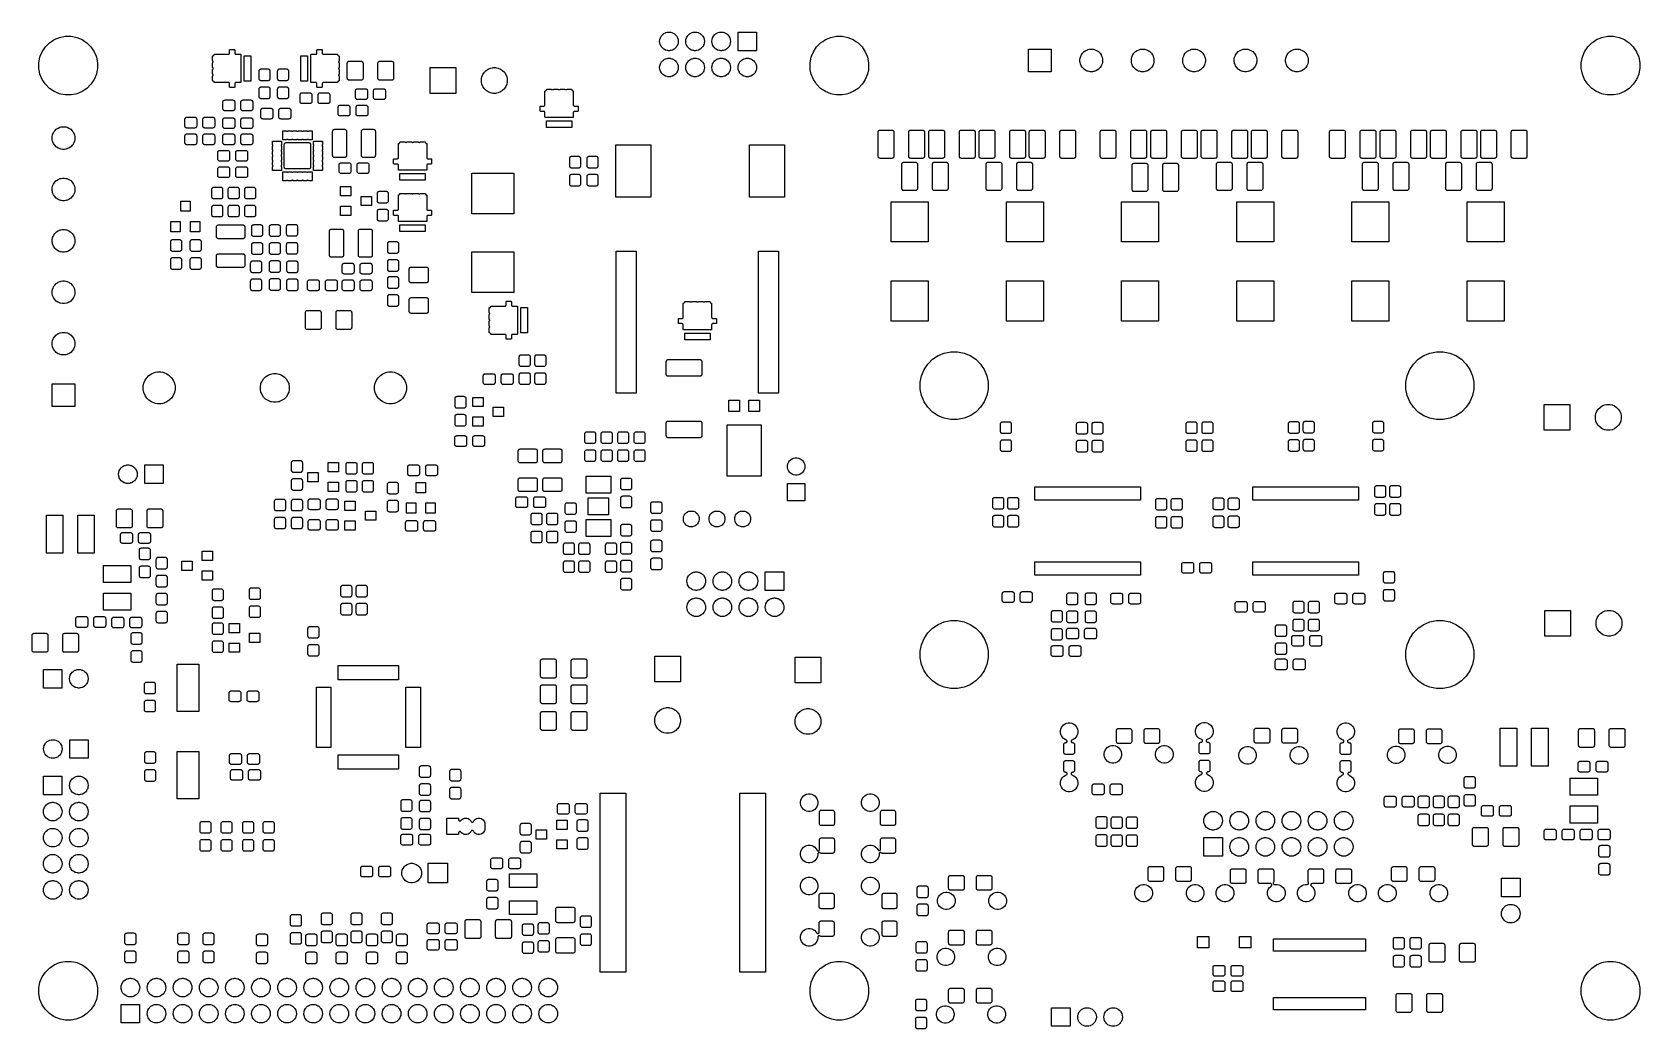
# Model space of a CAD drawing. Extents: x 52 to 208, y -131 to -34.
import ezdxf

# ---------------------------------------------------------------- set-up
doc = ezdxf.new("R2010")
doc.units = 0
doc.header["$MEASUREMENT"] = 0
doc.layers.add('BLACK', color=7, linetype='CONTINUOUS')

msp = doc.modelspace()

# ---------------------------------------------------------------- linework, layer by layer
at = {"layer": 'BLACK', "linetype": 'CONTINUOUS'}
for p, q in [((54.1155, -34.5575), (54.6344, -34.3426)), ((54.6344, -34.3426), (55.1852, -34.233)), ((55.1852, -34.233), (55.7468, -34.233)), ((55.7468, -34.233), (56.2976, -34.3426)), ((56.2976, -34.3426), (56.8165, -34.5575)), ((113.008, -34.5574), (113.06, -34.3875)), ((113.06, -34.3875), (113.143, -34.231)), ((113.06, -34.3875), (113.06, -34.3875)), ((113.143, -34.231), (113.173, -34.1953)), ((113.143, -34.231), (113.143, -34.231)), ((113.173, -34.1953), (113.256, -34.0938)), ((113.256, -34.0938), (113.357, -34.0106)), ((113.357, -34.0106), (113.393, -33.9812)), ((113.393, -33.9812), (113.411, -33.9717)), ((113.411, -33.9717), (113.55, -33.8976)), ((113.55, -33.8976), (113.606, -33.8804)), ((113.606, -33.8804), (113.719, -33.846)), ((113.719, -33.846), (113.786, -33.8395)), ((113.786, -33.8395), (113.852, -33.833)), ((113.852, -33.833), (113.94, -33.833)), ((113.94, -33.833), (114.006, -33.8395)), ((114.006, -33.8395), (114.073, -33.846)), ((114.073, -33.846), (114.186, -33.8804)), ((114.186, -33.8804), (114.242, -33.8976)), ((114.242, -33.8976), (114.381, -33.9717)), ((114.381, -33.9717), (114.399, -33.9812)), ((114.399, -33.9812), (114.435, -34.0106)), ((114.435, -34.0106), (114.536, -34.0938)), ((114.536, -34.0938), (114.619, -34.1953)), ((114.619, -34.1953), (114.649, -34.231)), ((114.649, -34.231), (114.649, -34.231)), ((114.649, -34.231), (114.732, -34.3875)), ((114.732, -34.3875), (114.732, -34.3875)), ((114.732, -34.3875), (114.784, -34.5574)), ((115.548, -34.5574), (115.6, -34.3875)), ((115.6, -34.3875), (115.683, -34.231)), ((115.6, -34.3875), (115.6, -34.3875)), ((115.683, -34.231), (115.713, -34.1953)), ((115.683, -34.231), (115.683, -34.231)), ((115.713, -34.1953), (115.796, -34.0938)), ((115.796, -34.0938), (115.897, -34.0106)), ((115.897, -34.0106), (115.933, -33.9812)), ((115.933, -33.9812), (115.951, -33.9717)), ((115.951, -33.9717), (116.09, -33.8976)), ((116.09, -33.8976), (116.146, -33.8804)), ((116.146, -33.8804), (116.259, -33.846)), ((116.259, -33.846), (116.326, -33.8395)), ((116.326, -33.8395), (116.392, -33.833)), ((116.392, -33.833), (116.48, -33.833)), ((116.48, -33.833), (116.546, -33.8395)), ((116.546, -33.8395), (116.613, -33.846)), ((116.613, -33.846), (116.726, -33.8804)), ((116.726, -33.8804), (116.782, -33.8976)), ((116.782, -33.8976), (116.921, -33.9717)), ((116.921, -33.9717), (116.939, -33.9812)), ((116.939, -33.9812), (116.975, -34.0106)), ((116.975, -34.0106), (117.076, -34.0938)), ((117.076, -34.0938), (117.159, -34.1953)), ((117.159, -34.1953), (117.189, -34.231)), ((117.189, -34.231), (117.189, -34.231)), ((117.189, -34.231), (117.272, -34.3875)), ((117.272, -34.3875), (117.272, -34.3875)), ((117.272, -34.3875), (117.324, -34.5574)), ((118.088, -34.5574), (118.14, -34.3875)), ((118.14, -34.3875), (118.223, -34.231)), ((118.14, -34.3875), (118.14, -34.3875)), ((118.223, -34.231), (118.253, -34.1953)), ((118.223, -34.231), (118.223, -34.231)), ((118.253, -34.1953), (118.336, -34.0938)), ((118.336, -34.0938), (118.437, -34.0106)), ((118.437, -34.0106), (118.473, -33.9812)), ((118.473, -33.9812), (118.491, -33.9717)), ((118.491, -33.9717), (118.63, -33.8976)), ((118.63, -33.8976), (118.686, -33.8804)), ((118.686, -33.8804), (118.799, -33.846)), ((118.799, -33.846), (118.866, -33.8395)), ((118.866, -33.8395), (118.932, -33.833)), ((118.932, -33.833), (119.02, -33.833)), ((119.02, -33.833), (119.086, -33.8395)), ((119.086, -33.8395), (119.153, -33.846)), ((119.153, -33.846), (119.266, -33.8804)), ((119.266, -33.8804), (119.322, -33.8976)), ((119.322, -33.8976), (119.461, -33.9717)), ((119.461, -33.9717), (119.479, -33.9812)), ((119.479, -33.9812), (119.515, -34.0106)), ((119.515, -34.0106), (119.616, -34.0938)), ((119.616, -34.0938), (119.699, -34.1953)), ((119.699, -34.1953), (119.729, -34.231)), ((119.729, -34.231), (119.729, -34.231)), ((119.729, -34.231), (119.812, -34.3875)), ((119.812, -34.3875), (119.812, -34.3875)), ((119.812, -34.3875), (119.864, -34.5574)), ((120.615, -35.635), (120.615, -33.833)), ((120.615, -33.833), (122.417, -33.833)), ((122.417, -33.833), (122.417, -35.635)), ((129.116, -34.5575), (129.634, -34.3426)), ((129.634, -34.3426), (130.185, -34.233)), ((130.185, -34.233), (130.747, -34.233)), ((130.747, -34.233), (131.298, -34.3426)), ((131.298, -34.3426), (131.816, -34.5575)), ((204.116, -34.5575), (204.634, -34.3426)), ((204.634, -34.3426), (205.185, -34.233)), ((205.185, -34.233), (205.747, -34.233)), ((205.747, -34.233), (206.298, -34.3426)), ((206.298, -34.3426), (206.816, -34.5575)), ((52.757, -36.174), (52.9395, -35.7335)), ((52.9395, -35.7335), (53.2515, -35.2666)), ((53.2515, -35.2666), (53.6486, -34.8695)), ((53.2515, -35.2666), (53.2515, -35.2666)), ((53.6486, -34.8695), (53.8514, -34.734)), ((53.8514, -34.734), (54.1155, -34.5575)), ((56.8165, -34.5575), (57.0806, -34.734)), ((57.0806, -34.734), (57.2834, -34.8695)), ((57.2834, -34.8695), (57.6805, -35.2666)), ((57.6805, -35.2666), (57.6805, -35.2666)), ((57.6805, -35.2666), (57.9925, -35.7335)), ((57.9925, -35.7335), (58.175, -36.174)), ((71.1086, -35.9611), (71.1275, -35.9455)), ((71.1275, -35.9455), (71.1431, -35.9266)), ((71.1431, -35.9266), (71.1546, -35.905)), ((71.1546, -35.905), (71.1617, -35.8815)), ((71.1617, -35.8815), (71.1641, -35.8571)), ((71.1641, -35.5651), (71.1657, -35.549)), ((71.1641, -35.8571), (71.1641, -35.5651)), ((71.1657, -35.549), (71.1687, -35.5394)), ((71.1687, -35.5394), (71.1734, -35.5305)), ((71.1734, -35.5305), (71.1798, -35.5228)), ((71.1798, -35.5228), (71.1875, -35.5164)), ((71.1875, -35.5164), (71.1964, -35.5117)), ((71.1964, -35.5117), (71.206, -35.5087)), ((71.206, -35.5087), (71.2221, -35.5071)), ((71.2221, -35.5071), (71.6099, -35.5071)), ((71.6099, -35.5071), (71.626, -35.5087)), ((71.626, -35.5087), (71.6356, -35.5117)), ((71.6356, -35.5117), (71.6445, -35.5164)), ((71.6445, -35.5164), (71.6522, -35.5228)), ((71.6522, -35.5228), (71.6586, -35.5305)), ((71.6586, -35.5305), (71.6633, -35.5394)), ((71.6633, -35.5394), (71.6663, -35.549)), ((71.6663, -35.549), (71.6679, -35.5651)), ((71.6679, -35.5651), (71.6679, -35.8571)), ((71.6679, -35.8571), (71.6703, -35.8815)), ((71.6703, -35.8815), (71.6774, -35.905)), ((71.6774, -35.905), (71.6889, -35.9266)), ((71.6889, -35.9266), (71.7045, -35.9455)), ((71.7045, -35.9455), (71.7234, -35.9611)), ((79.6086, -35.9611), (79.6275, -35.9455)), ((79.6275, -35.9455), (79.6431, -35.9266)), ((79.6431, -35.9266), (79.6546, -35.905)), ((79.6546, -35.905), (79.6617, -35.8815)), ((79.6617, -35.8815), (79.6641, -35.8571)), ((79.6641, -35.5651), (79.6657, -35.549)), ((79.6641, -35.8571), (79.6641, -35.5651)), ((79.6657, -35.549), (79.6687, -35.5394)), ((79.6687, -35.5394), (79.6734, -35.5305)), ((79.6734, -35.5305), (79.6798, -35.5228)), ((79.6798, -35.5228), (79.6875, -35.5164)), ((79.6875, -35.5164), (79.6964, -35.5117)), ((79.6964, -35.5117), (79.706, -35.5087)), ((79.706, -35.5087), (79.7221, -35.5071)), ((79.7221, -35.5071), (80.1099, -35.5071)), ((80.1099, -35.5071), (80.126, -35.5087)), ((80.126, -35.5087), (80.1356, -35.5117)), ((80.1356, -35.5117), (80.1445, -35.5164)), ((80.1445, -35.5164), (80.1522, -35.5228)), ((80.1522, -35.5228), (80.1586, -35.5305)), ((80.1586, -35.5305), (80.1633, -35.5394)), ((80.1633, -35.5394), (80.1663, -35.549)), ((80.1663, -35.549), (80.1679, -35.5651)), ((80.1679, -35.5651), (80.1679, -35.8571)), ((80.1679, -35.8571), (80.1703, -35.8815)), ((80.1703, -35.8815), (80.1774, -35.905)), ((80.1774, -35.905), (80.1889, -35.9266)), ((80.1889, -35.9266), (80.2045, -35.9455)), ((80.2045, -35.9455), (80.2234, -35.9611)), ((112.991, -34.734), (113.008, -34.5574)), ((113.008, -34.9106), (112.991, -34.734)), ((113.042, -35.0239), (113.008, -34.9106)), ((113.06, -35.0805), (113.042, -35.0239)), ((113.134, -35.2191), (113.06, -35.0805)), ((113.143, -35.237), (113.134, -35.2191)), ((113.168, -35.2666), (113.143, -35.237)), ((113.256, -35.3742), (113.168, -35.2666)), ((113.357, -35.4574), (113.256, -35.3742)), ((113.393, -35.4868), (113.357, -35.4574)), ((113.55, -35.5704), (113.393, -35.4868)), ((113.393, -35.4868), (113.393, -35.4868)), ((113.606, -35.5876), (113.55, -35.5704)), ((113.719, -35.622), (113.606, -35.5876)), ((113.786, -35.6285), (113.719, -35.622)), ((113.852, -35.635), (113.786, -35.6285)), ((113.94, -35.635), (113.852, -35.635)), ((114.006, -35.6285), (113.94, -35.635)), ((114.073, -35.622), (114.006, -35.6285)), ((114.186, -35.5876), (114.073, -35.622)), ((114.242, -35.5704), (114.186, -35.5876)), ((114.399, -35.4868), (114.242, -35.5704)), ((114.435, -35.4574), (114.399, -35.4868)), ((114.399, -35.4868), (114.399, -35.4868)), ((114.536, -35.3742), (114.435, -35.4574)), ((114.624, -35.2666), (114.536, -35.3742)), ((114.649, -35.237), (114.624, -35.2666)), ((114.658, -35.2191), (114.649, -35.237)), ((114.732, -35.0805), (114.658, -35.2191)), ((114.75, -35.0239), (114.732, -35.0805)), ((114.784, -34.9106), (114.75, -35.0239)), ((114.784, -34.5574), (114.801, -34.734)), ((114.801, -34.734), (114.784, -34.9106)), ((115.531, -34.734), (115.548, -34.5574)), ((115.548, -34.9106), (115.531, -34.734)), ((115.582, -35.0239), (115.548, -34.9106)), ((115.6, -35.0805), (115.582, -35.0239)), ((115.674, -35.2191), (115.6, -35.0805)), ((115.683, -35.237), (115.674, -35.2191)), ((115.708, -35.2666), (115.683, -35.237)), ((115.796, -35.3742), (115.708, -35.2666)), ((115.897, -35.4574), (115.796, -35.3742)), ((115.933, -35.4868), (115.897, -35.4574)), ((116.09, -35.5704), (115.933, -35.4868)), ((115.933, -35.4868), (115.933, -35.4868)), ((116.146, -35.5876), (116.09, -35.5704)), ((116.259, -35.622), (116.146, -35.5876)), ((116.326, -35.6285), (116.259, -35.622)), ((116.392, -35.635), (116.326, -35.6285)), ((116.48, -35.635), (116.392, -35.635)), ((116.546, -35.6285), (116.48, -35.635)), ((116.613, -35.622), (116.546, -35.6285)), ((116.726, -35.5876), (116.613, -35.622)), ((116.782, -35.5704), (116.726, -35.5876)), ((116.939, -35.4868), (116.782, -35.5704)), ((116.975, -35.4574), (116.939, -35.4868)), ((116.939, -35.4868), (116.939, -35.4868)), ((117.076, -35.3742), (116.975, -35.4574)), ((117.164, -35.2666), (117.076, -35.3742)), ((117.189, -35.237), (117.164, -35.2666)), ((117.198, -35.2191), (117.189, -35.237)), ((117.272, -35.0805), (117.198, -35.2191)), ((117.29, -35.0239), (117.272, -35.0805)), ((117.324, -34.9106), (117.29, -35.0239)), ((117.324, -34.5574), (117.341, -34.734)), ((117.341, -34.734), (117.324, -34.9106)), ((118.071, -34.734), (118.088, -34.5574)), ((118.088, -34.9106), (118.071, -34.734)), ((118.122, -35.0239), (118.088, -34.9106)), ((118.14, -35.0805), (118.122, -35.0239)), ((118.214, -35.2191), (118.14, -35.0805)), ((118.223, -35.237), (118.214, -35.2191)), ((118.248, -35.2666), (118.223, -35.237)), ((118.336, -35.3742), (118.248, -35.2666)), ((118.437, -35.4574), (118.336, -35.3742)), ((118.473, -35.4868), (118.437, -35.4574)), ((118.63, -35.5704), (118.473, -35.4868)), ((118.473, -35.4868), (118.473, -35.4868)), ((118.686, -35.5876), (118.63, -35.5704)), ((118.799, -35.622), (118.686, -35.5876)), ((118.866, -35.6285), (118.799, -35.622)), ((118.932, -35.635), (118.866, -35.6285)), ((119.02, -35.635), (118.932, -35.635)), ((119.086, -35.6285), (119.02, -35.635)), ((119.153, -35.622), (119.086, -35.6285)), ((119.266, -35.5876), (119.153, -35.622)), ((119.322, -35.5704), (119.266, -35.5876)), ((119.479, -35.4868), (119.322, -35.5704)), ((119.515, -35.4574), (119.479, -35.4868)), ((119.479, -35.4868), (119.479, -35.4868)), ((119.616, -35.3742), (119.515, -35.4574)), ((119.704, -35.2666), (119.616, -35.3742)), ((119.729, -35.237), (119.704, -35.2666)), ((119.738, -35.2191), (119.729, -35.237)), ((119.812, -35.0805), (119.738, -35.2191)), ((119.83, -35.0239), (119.812, -35.0805)), ((119.864, -34.9106), (119.83, -35.0239)), ((119.864, -34.5574), (119.881, -34.734)), ((119.881, -34.734), (119.864, -34.9106)), ((122.417, -35.635), (120.615, -35.635)), ((127.757, -36.174), (127.939, -35.7335)), ((127.939, -35.7335), (128.251, -35.2666)), ((128.251, -35.2666), (128.649, -34.8695)), ((128.251, -35.2666), (128.251, -35.2666)), ((128.649, -34.8695), (128.851, -34.734)), ((128.851, -34.734), (129.116, -34.5575)), ((131.816, -34.5575), (132.081, -34.734)), ((132.081, -34.734), (132.283, -34.8695)), ((132.283, -34.8695), (132.681, -35.2666)), ((132.681, -35.2666), (132.681, -35.2666)), ((132.681, -35.2666), (132.993, -35.7335)), ((132.993, -35.7335), (133.175, -36.174)), ((148.865, -37.685), (148.865, -35.483)), ((148.865, -35.483), (151.067, -35.483)), ((151.067, -35.483), (151.067, -37.685)), ((154.008, -36.0353), (154.111, -35.8822)), ((154.111, -35.8821), (154.264, -35.7288)), ((154.111, -35.8822), (154.111, -35.8821)), ((154.111, -35.8822), (154.111, -35.8822)), ((154.264, -35.7288), (154.444, -35.6083)), ((154.444, -35.6083), (154.611, -35.5394)), ((154.611, -35.5394), (154.645, -35.5253)), ((154.645, -35.5253), (154.751, -35.5042)), ((154.751, -35.5042), (154.858, -35.483)), ((154.858, -35.483), (155.074, -35.483)), ((155.074, -35.483), (155.181, -35.5042)), ((155.181, -35.5042), (155.287, -35.5253)), ((155.287, -35.5253), (155.321, -35.5394)), ((155.321, -35.5394), (155.488, -35.6083)), ((155.488, -35.6083), (155.668, -35.7288)), ((155.668, -35.7288), (155.821, -35.8821)), ((155.821, -35.8821), (155.821, -35.8822)), ((155.821, -35.8822), (155.821, -35.8822)), ((155.821, -35.8822), (155.924, -36.0353)), ((159.008, -36.0353), (159.111, -35.8822)), ((159.111, -35.8821), (159.264, -35.7288)), ((159.111, -35.8822), (159.111, -35.8821)), ((159.111, -35.8822), (159.111, -35.8822)), ((159.264, -35.7288), (159.444, -35.6083)), ((159.444, -35.6083), (159.611, -35.5394)), ((159.611, -35.5394), (159.645, -35.5253)), ((159.645, -35.5253), (159.751, -35.5042)), ((159.751, -35.5042), (159.858, -35.483)), ((159.858, -35.483), (160.074, -35.483)), ((160.074, -35.483), (160.181, -35.5042)), ((160.181, -35.5042), (160.287, -35.5253)), ((160.287, -35.5253), (160.321, -35.5394)), ((160.321, -35.5394), (160.488, -35.6083)), ((160.488, -35.6083), (160.668, -35.7288)), ((160.668, -35.7288), (160.821, -35.8821)), ((160.821, -35.8821), (160.821, -35.8822)), ((160.821, -35.8822), (160.821, -35.8822)), ((160.821, -35.8822), (160.924, -36.0353)), ((164.008, -36.0353), (164.111, -35.8822)), ((164.111, -35.8821), (164.264, -35.7288)), ((164.111, -35.8822), (164.111, -35.8821)), ((164.111, -35.8822), (164.111, -35.8822)), ((164.264, -35.7288), (164.444, -35.6083)), ((164.444, -35.6083), (164.611, -35.5394)), ((164.611, -35.5394), (164.645, -35.5253)), ((164.645, -35.5253), (164.751, -35.5042)), ((164.751, -35.5042), (164.858, -35.483)), ((164.858, -35.483), (165.074, -35.483)), ((165.074, -35.483), (165.181, -35.5042)), ((165.181, -35.5042), (165.287, -35.5253)), ((165.287, -35.5253), (165.321, -35.5394)), ((165.321, -35.5394), (165.488, -35.6083)), ((165.488, -35.6083), (165.668, -35.7288)), ((165.668, -35.7288), (165.821, -35.8821)), ((165.821, -35.8821), (165.821, -35.8822)), ((165.821, -35.8822), (165.821, -35.8822)), ((165.821, -35.8822), (165.924, -36.0353)), ((169.008, -36.0353), (169.111, -35.8822)), ((169.111, -35.8821), (169.264, -35.7288)), ((169.111, -35.8822), (169.111, -35.8821)), ((169.111, -35.8822), (169.111, -35.8822)), ((169.264, -35.7288), (169.444, -35.6083)), ((169.444, -35.6083), (169.611, -35.5394)), ((169.611, -35.5394), (169.645, -35.5253)), ((169.645, -35.5253), (169.751, -35.5042)), ((169.751, -35.5042), (169.858, -35.483)), ((169.858, -35.483), (170.074, -35.483)), ((170.074, -35.483), (170.181, -35.5042)), ((170.181, -35.5042), (170.287, -35.5253)), ((170.287, -35.5253), (170.321, -35.5394)), ((170.321, -35.5394), (170.488, -35.6083)), ((170.488, -35.6083), (170.668, -35.7288)), ((170.668, -35.7288), (170.821, -35.8821)), ((170.821, -35.8821), (170.821, -35.8822)), ((170.821, -35.8822), (170.821, -35.8822)), ((170.821, -35.8822), (170.924, -36.0353)), ((174.008, -36.0353), (174.111, -35.8822)), ((174.111, -35.8821), (174.264, -35.7288)), ((174.111, -35.8822), (174.111, -35.8821)), ((174.111, -35.8822), (174.111, -35.8822)), ((174.264, -35.7288), (174.444, -35.6083)), ((174.444, -35.6083), (174.611, -35.5394)), ((174.611, -35.5394), (174.645, -35.5253)), ((174.645, -35.5253), (174.751, -35.5042)), ((174.751, -35.5042), (174.858, -35.483)), ((174.858, -35.483), (175.074, -35.483)), ((175.074, -35.483), (175.181, -35.5042)), ((175.181, -35.5042), (175.287, -35.5253)), ((175.287, -35.5253), (175.321, -35.5394)), ((175.321, -35.5394), (175.488, -35.6083)), ((175.488, -35.6083), (175.668, -35.7288)), ((175.668, -35.7288), (175.821, -35.8821)), ((175.821, -35.8821), (175.821, -35.8822)), ((175.821, -35.8822), (175.821, -35.8822)), ((175.821, -35.8822), (175.924, -36.0353)), ((202.757, -36.174), (202.939, -35.7335)), ((202.939, -35.7335), (203.251, -35.2666)), ((203.251, -35.2666), (203.649, -34.8695)), ((203.251, -35.2666), (203.251, -35.2666)), ((203.649, -34.8695), (203.851, -34.734)), ((203.851, -34.734), (204.116, -34.5575)), ((206.816, -34.5575), (207.081, -34.734)), ((207.081, -34.734), (207.283, -34.8695)), ((207.283, -34.8695), (207.681, -35.2666)), ((207.681, -35.2666), (207.681, -35.2666)), ((207.681, -35.2666), (207.993, -35.7335)), ((207.993, -35.7335), (208.175, -36.174)), ((52.615, -36.8032), (52.7246, -36.2524)), ((52.615, -37.3648), (52.615, -36.8032)), ((52.6414, -37.4974), (52.615, -37.3648)), ((52.7246, -37.9156), (52.6414, -37.4974)), ((52.7246, -36.2524), (52.757, -36.174)), ((58.175, -36.174), (58.2074, -36.2524)), ((58.2074, -36.2524), (58.317, -36.8032)), ((58.2906, -37.4974), (58.2074, -37.9156)), ((58.317, -37.3648), (58.2906, -37.4974)), ((58.317, -36.8032), (58.317, -37.3648)), ((69.5191, -36.1801), (69.5207, -36.164)), ((69.5191, -36.5879), (69.5191, -36.1801)), ((69.5207, -36.604), (69.5191, -36.5879)), ((69.5191, -36.8301), (69.5207, -36.814)), ((69.5191, -37.2379), (69.5191, -36.8301)), ((69.5207, -37.254), (69.5191, -37.2379)), ((69.5191, -37.4801), (69.5207, -37.464)), ((69.5191, -37.8879), (69.5191, -37.4801)), ((69.5207, -36.164), (69.5237, -36.1544)), ((69.5237, -36.6136), (69.5207, -36.604)), ((69.5207, -36.814), (69.5237, -36.8044)), ((69.5237, -37.2636), (69.5207, -37.254)), ((69.5207, -37.464), (69.5237, -37.4544)), ((69.5237, -36.1544), (69.5284, -36.1455)), ((69.5284, -36.6225), (69.5237, -36.6136)), ((69.5237, -36.8044), (69.5284, -36.7955)), ((69.5284, -37.2725), (69.5237, -37.2636)), ((69.5237, -37.4544), (69.5284, -37.4455)), ((69.5284, -36.1455), (69.5348, -36.1378)), ((69.5343, -36.6297), (69.5284, -36.6225)), ((69.5284, -36.7955), (69.5343, -36.7883)), ((69.5343, -37.2797), (69.5284, -37.2725)), ((69.5284, -37.4455), (69.5343, -37.4383)), ((69.5479, -36.6501), (69.5343, -36.6297)), ((69.5343, -36.7883), (69.5479, -36.7679)), ((69.5479, -37.3001), (69.5343, -37.2797)), ((69.5343, -37.4383), (69.5479, -37.4179)), ((69.5348, -36.1378), (69.5425, -36.1314)), ((69.5425, -36.1314), (69.5514, -36.1267)), ((69.5573, -36.6727), (69.5479, -36.6501)), ((69.5479, -36.7679), (69.5573, -36.7453)), ((69.5573, -37.3227), (69.5479, -37.3001)), ((69.5479, -37.4179), (69.5573, -37.3953)), ((69.5514, -36.1267), (69.567, -36.1219)), ((69.5621, -36.6967), (69.5573, -36.6727)), ((69.5573, -36.7453), (69.5621, -36.7213)), ((69.5621, -37.3467), (69.5573, -37.3227)), ((69.5573, -37.3953), (69.5621, -37.3713)), ((69.5621, -36.7213), (69.5621, -36.6967)), ((69.5621, -37.3713), (69.5621, -37.3467)), ((69.567, -36.1219), (69.5788, -36.1196)), ((69.5788, -36.1196), (69.6014, -36.1102)), ((69.6014, -36.1102), (69.6218, -36.0966)), ((69.6218, -36.0966), (69.6391, -36.0793)), ((69.6391, -36.0793), (69.6527, -36.0589)), ((69.6527, -36.0589), (69.6621, -36.0362)), ((69.6621, -36.0362), (69.6623, -36.0353)), ((69.6623, -36.0353), (69.6687, -36.0144)), ((69.6687, -36.0144), (69.6734, -36.0055)), ((69.6734, -36.0055), (69.6798, -35.9978)), ((69.6798, -35.9978), (69.6875, -35.9914)), ((69.6875, -35.9914), (69.6964, -35.9867)), ((69.6964, -35.9867), (69.706, -35.9837)), ((69.706, -35.9837), (69.7221, -35.9821)), ((69.7221, -35.9821), (71.0391, -35.9821)), ((71.0391, -35.9821), (71.0635, -35.9797)), ((71.0635, -35.9797), (71.087, -35.9726)), ((71.087, -35.9726), (71.1086, -35.9611)), ((71.7234, -35.9611), (71.745, -35.9726)), ((71.745, -35.9726), (71.7685, -35.9797)), ((71.7685, -35.9797), (71.7929, -35.9821)), ((71.7929, -35.9821), (72.2099, -35.9821)), ((72.2099, -35.9821), (72.226, -35.9837)), ((72.226, -35.9837), (72.2356, -35.9867)), ((72.2356, -35.9867), (72.2445, -35.9914)), ((72.2445, -35.9914), (72.2522, -35.9978)), ((72.2522, -35.9978), (72.2586, -36.0055)), ((72.2586, -36.0055), (72.2633, -36.0144)), ((72.2633, -36.0144), (72.2663, -36.024)), ((72.2663, -36.024), (72.2679, -36.0401)), ((72.2679, -36.0401), (72.2679, -38.6779)), ((72.585, -38.595), (72.585, -36.123)), ((72.585, -36.123), (73.247, -36.123)), ((73.247, -36.123), (73.247, -38.595)), ((74.0558, -37.532), (74.0743, -37.4974)), ((74.0743, -37.4974), (74.0992, -37.4672)), ((74.0992, -37.4672), (74.1294, -37.4423)), ((74.1294, -37.4423), (74.164, -37.4238)), ((74.164, -37.4238), (74.2015, -37.4124)), ((74.2015, -37.4124), (74.2466, -37.408)), ((74.2466, -37.408), (74.8854, -37.408)), ((74.8854, -37.408), (74.9305, -37.4124)), ((74.9305, -37.4124), (74.968, -37.4238)), ((74.968, -37.4238), (75.0026, -37.4423)), ((75.0026, -37.4423), (75.0328, -37.4672)), ((75.0328, -37.4672), (75.0577, -37.4974)), ((75.0577, -37.4974), (75.0762, -37.532)), ((75.8558, -37.532), (75.8743, -37.4974)), ((75.8743, -37.4974), (75.8992, -37.4672)), ((75.8992, -37.4672), (75.9294, -37.4423)), ((75.9294, -37.4423), (75.964, -37.4238)), ((75.964, -37.4238), (76.0015, -37.4124)), ((76.0015, -37.4124), (76.0466, -37.408)), ((76.0466, -37.408), (76.6854, -37.408)), ((76.6854, -37.408), (76.7305, -37.4124)), ((76.7305, -37.4124), (76.768, -37.4238)), ((76.768, -37.4238), (76.8026, -37.4423)), ((76.8026, -37.4423), (76.8328, -37.4672)), ((76.8328, -37.4672), (76.8577, -37.4974)), ((76.8577, -37.4974), (76.8762, -37.532)), ((78.085, -38.595), (78.085, -36.123)), ((78.085, -36.123), (78.747, -36.123)), ((78.747, -36.123), (78.747, -38.595)), ((79.0641, -36.0401), (79.0657, -36.024)), ((79.0641, -38.6779), (79.0641, -36.0401)), ((79.0657, -36.024), (79.0687, -36.0144)), ((79.0687, -36.0144), (79.0734, -36.0055)), ((79.0734, -36.0055), (79.0798, -35.9978)), ((79.0798, -35.9978), (79.0875, -35.9914)), ((79.0875, -35.9914), (79.0964, -35.9867)), ((79.0964, -35.9867), (79.106, -35.9837)), ((79.106, -35.9837), (79.1221, -35.9821)), ((79.1221, -35.9821), (79.5391, -35.9821)), ((79.5391, -35.9821), (79.5635, -35.9797)), ((79.5635, -35.9797), (79.587, -35.9726)), ((79.587, -35.9726), (79.6086, -35.9611)), ((80.2234, -35.9611), (80.245, -35.9726)), ((80.245, -35.9726), (80.2685, -35.9797)), ((80.2685, -35.9797), (80.2929, -35.9821)), ((80.2929, -35.9821), (81.6099, -35.9821)), ((81.6099, -35.9821), (81.626, -35.9837)), ((81.626, -35.9837), (81.6356, -35.9867)), ((81.6356, -35.9867), (81.6445, -35.9914)), ((81.6445, -35.9914), (81.6522, -35.9978)), ((81.6522, -35.9978), (81.6586, -36.0055)), ((81.6586, -36.0055), (81.6633, -36.0144)), ((81.6633, -36.0144), (81.6697, -36.0353)), ((81.6697, -36.0353), (81.6699, -36.0362)), ((81.6699, -36.0362), (81.6793, -36.0589)), ((81.6793, -36.0589), (81.6929, -36.0793)), ((81.6929, -36.0793), (81.7102, -36.0966)), ((81.7102, -36.0966), (81.7306, -36.1102)), ((81.7306, -36.1102), (81.7532, -36.1196)), ((81.7532, -36.1196), (81.765, -36.1219)), ((81.765, -36.1219), (81.7806, -36.1267)), ((81.7747, -36.6727), (81.7699, -36.6967)), ((81.7699, -36.6967), (81.7699, -36.7213)), ((81.7699, -36.7213), (81.7747, -36.7453)), ((81.7747, -37.3227), (81.7699, -37.3467)), ((81.7699, -37.3467), (81.7699, -37.3713)), ((81.7699, -37.3713), (81.7747, -37.3953)), ((81.7841, -36.6501), (81.7747, -36.6727)), ((81.7747, -36.7453), (81.7841, -36.7679)), ((81.7841, -37.3001), (81.7747, -37.3227)), ((81.7747, -37.3953), (81.7841, -37.4179)), ((81.7806, -36.1267), (81.7895, -36.1314)), ((81.7977, -36.6297), (81.7841, -36.6501)), ((81.7841, -36.7679), (81.7977, -36.7883)), ((81.7977, -37.2797), (81.7841, -37.3001)), ((81.7841, -37.4179), (81.7977, -37.4383)), ((81.7895, -36.1314), (81.7972, -36.1378)), ((81.7972, -36.1378), (81.8036, -36.1455)), ((81.8036, -36.6225), (81.7977, -36.6297)), ((81.7977, -36.7883), (81.8036, -36.7955)), ((81.8036, -37.2725), (81.7977, -37.2797)), ((81.7977, -37.4383), (81.8036, -37.4455)), ((81.8036, -36.1455), (81.8083, -36.1544)), ((81.8083, -36.6136), (81.8036, -36.6225)), ((81.8036, -36.7955), (81.8083, -36.8044)), ((81.8083, -37.2636), (81.8036, -37.2725)), ((81.8036, -37.4455), (81.8083, -37.4544)), ((81.8083, -36.1544), (81.8113, -36.164)), ((81.8113, -36.604), (81.8083, -36.6136)), ((81.8083, -36.8044), (81.8113, -36.814)), ((81.8113, -37.254), (81.8083, -37.2636)), ((81.8083, -37.4544), (81.8113, -37.464)), ((81.8113, -36.164), (81.8129, -36.1801)), ((81.8129, -36.5879), (81.8113, -36.604)), ((81.8113, -36.814), (81.8129, -36.8301)), ((81.8129, -37.2379), (81.8113, -37.254)), ((81.8113, -37.464), (81.8129, -37.4801)), ((81.8129, -36.1801), (81.8129, -36.5879)), ((81.8129, -36.8301), (81.8129, -37.2379)), ((81.8129, -37.4801), (81.8129, -37.8879)), ((82.615, -36.8509), (82.6192, -36.8084)), ((82.615, -38.3171), (82.615, -36.8509)), ((82.6192, -36.8084), (82.6298, -36.7735)), ((82.6298, -36.7735), (82.647, -36.7413)), ((82.647, -36.7413), (82.6701, -36.7131)), ((82.6701, -36.7131), (82.6983, -36.69)), ((82.6983, -36.69), (82.7305, -36.6728)), ((82.7305, -36.6728), (82.7654, -36.6622)), ((82.7654, -36.6622), (82.8079, -36.658)), ((82.8079, -36.658), (83.9491, -36.658)), ((83.9491, -36.658), (83.9916, -36.6622)), ((83.9916, -36.6622), (84.0265, -36.6728)), ((84.0265, -36.6728), (84.0587, -36.69)), ((84.0587, -36.69), (84.0869, -36.7131)), ((84.0869, -36.7131), (84.11, -36.7413)), ((84.11, -36.7413), (84.1272, -36.7735)), ((84.1272, -36.7735), (84.1378, -36.8084)), ((84.1378, -36.8084), (84.142, -36.8509)), ((84.142, -36.8509), (84.142, -38.3171)), ((85.59, -36.8509), (85.5942, -36.8084)), ((85.59, -38.3171), (85.59, -36.8509)), ((85.5942, -36.8084), (85.6048, -36.7735)), ((85.6048, -36.7735), (85.622, -36.7413)), ((85.622, -36.7413), (85.6451, -36.7131)), ((85.6451, -36.7131), (85.6733, -36.69)), ((85.6733, -36.69), (85.7055, -36.6728)), ((85.7055, -36.6728), (85.7404, -36.6622)), ((85.7404, -36.6622), (85.7829, -36.658)), ((85.7829, -36.658), (86.9241, -36.658)), ((86.9241, -36.658), (86.9666, -36.6622)), ((86.9666, -36.6622), (87.0015, -36.6728)), ((87.0015, -36.6728), (87.0337, -36.69)), ((87.0337, -36.69), (87.0619, -36.7131)), ((87.0619, -36.7131), (87.085, -36.7413)), ((87.085, -36.7413), (87.1022, -36.7735)), ((87.1022, -36.7735), (87.1128, -36.8084)), ((87.1128, -36.8084), (87.117, -36.8509)), ((87.117, -36.8509), (87.117, -38.3171)), ((90.665, -39.785), (90.665, -37.283)), ((90.665, -37.283), (93.167, -37.283)), ((93.167, -37.283), (93.167, -39.785)), ((96.1185, -37.5623), (96.2156, -37.4974)), ((96.2156, -37.4974), (96.3234, -37.4254)), ((96.3234, -37.4254), (96.5511, -37.3311)), ((96.5511, -37.3311), (96.7362, -37.2943)), ((96.7362, -37.2943), (96.7928, -37.283)), ((96.7928, -37.283), (97.0392, -37.283)), ((97.0392, -37.283), (97.0958, -37.2943)), ((97.0958, -37.2943), (97.2809, -37.3311)), ((97.2809, -37.3311), (97.5086, -37.4254)), ((97.5086, -37.4254), (97.6164, -37.4974)), ((97.6164, -37.4974), (97.7135, -37.5623)), ((112.991, -37.274), (113.008, -37.0974)), ((113.008, -37.4506), (112.991, -37.274)), ((113.008, -37.0974), (113.06, -36.9275)), ((113.031, -37.5249), (113.008, -37.4506)), ((113.06, -36.9275), (113.143, -36.771)), ((113.06, -36.9275), (113.06, -36.9275)), ((113.143, -36.771), (113.184, -36.7213)), ((113.143, -36.771), (113.143, -36.771)), ((113.184, -36.7213), (113.256, -36.6338)), ((113.256, -36.6338), (113.357, -36.5506)), ((113.357, -36.5506), (113.393, -36.5212)), ((113.393, -36.5212), (113.478, -36.4756)), ((113.478, -36.4756), (113.55, -36.4376)), ((113.55, -36.4376), (113.606, -36.4204)), ((113.606, -36.4204), (113.719, -36.386)), ((113.719, -36.386), (113.786, -36.3795)), ((113.786, -36.3795), (113.852, -36.373)), ((113.852, -36.373), (113.94, -36.373)), ((113.94, -36.373), (114.006, -36.3795)), ((114.006, -36.3795), (114.073, -36.386)), ((114.073, -36.386), (114.186, -36.4204)), ((114.186, -36.4204), (114.242, -36.4376)), ((114.242, -36.4376), (114.314, -36.4756)), ((114.314, -36.4756), (114.399, -36.5212)), ((114.399, -36.5212), (114.435, -36.5506)), ((114.435, -36.5506), (114.536, -36.6338)), ((114.536, -36.6338), (114.608, -36.7213)), ((114.608, -36.7213), (114.649, -36.771)), ((114.649, -36.771), (114.649, -36.771)), ((114.649, -36.771), (114.732, -36.9275)), ((114.732, -36.9275), (114.732, -36.9275)), ((114.732, -36.9275), (114.784, -37.0974)), ((114.784, -37.4506), (114.761, -37.5249)), ((114.784, -37.0974), (114.801, -37.274)), ((114.801, -37.274), (114.784, -37.4506)), ((115.531, -37.274), (115.548, -37.0974)), ((115.548, -37.4506), (115.531, -37.274)), ((115.548, -37.0974), (115.6, -36.9275)), ((115.571, -37.5249), (115.548, -37.4506)), ((115.6, -36.9275), (115.683, -36.771)), ((115.6, -36.9275), (115.6, -36.9275)), ((115.683, -36.771), (115.724, -36.7213)), ((115.683, -36.771), (115.683, -36.771)), ((115.724, -36.7213), (115.796, -36.6338)), ((115.796, -36.6338), (115.897, -36.5506)), ((115.897, -36.5506), (115.933, -36.5212)), ((115.933, -36.5212), (116.018, -36.4756)), ((116.018, -36.4756), (116.09, -36.4376)), ((116.09, -36.4376), (116.146, -36.4204)), ((116.146, -36.4204), (116.259, -36.386)), ((116.259, -36.386), (116.326, -36.3795)), ((116.326, -36.3795), (116.392, -36.373)), ((116.392, -36.373), (116.48, -36.373)), ((116.48, -36.373), (116.546, -36.3795)), ((116.546, -36.3795), (116.613, -36.386)), ((116.613, -36.386), (116.726, -36.4204)), ((116.726, -36.4204), (116.782, -36.4376)), ((116.782, -36.4376), (116.854, -36.4756)), ((116.854, -36.4756), (116.939, -36.5212)), ((116.939, -36.5212), (116.975, -36.5506)), ((116.975, -36.5506), (117.076, -36.6338)), ((117.076, -36.6338), (117.148, -36.7213)), ((117.148, -36.7213), (117.189, -36.771)), ((117.189, -36.771), (117.189, -36.771)), ((117.189, -36.771), (117.272, -36.9275)), ((117.272, -36.9275), (117.272, -36.9275)), ((117.272, -36.9275), (117.324, -37.0974)), ((117.324, -37.4506), (117.301, -37.5249)), ((117.324, -37.0974), (117.341, -37.274)), ((117.341, -37.274), (117.324, -37.4506)), ((118.071, -37.274), (118.088, -37.0974)), ((118.088, -37.4506), (118.071, -37.274)), ((118.088, -37.0974), (118.14, -36.9275)), ((118.111, -37.5249), (118.088, -37.4506)), ((118.14, -36.9275), (118.223, -36.771)), ((118.14, -36.9275), (118.14, -36.9275)), ((118.223, -36.771), (118.264, -36.7213)), ((118.223, -36.771), (118.223, -36.771)), ((118.264, -36.7213), (118.336, -36.6338)), ((118.336, -36.6338), (118.437, -36.5506)), ((118.437, -36.5506), (118.473, -36.5212)), ((118.473, -36.5212), (118.558, -36.4756)), ((118.558, -36.4756), (118.63, -36.4376)), ((118.63, -36.4376), (118.686, -36.4204)), ((118.686, -36.4204), (118.799, -36.386)), ((118.799, -36.386), (118.866, -36.3795)), ((118.866, -36.3795), (118.932, -36.373)), ((118.932, -36.373), (119.02, -36.373)), ((119.02, -36.373), (119.086, -36.3795)), ((119.086, -36.3795), (119.153, -36.386)), ((119.153, -36.386), (119.266, -36.4204)), ((119.266, -36.4204), (119.322, -36.4376)), ((119.322, -36.4376), (119.394, -36.4756)), ((119.394, -36.4756), (119.479, -36.5212)), ((119.479, -36.5212), (119.515, -36.5506)), ((119.515, -36.5506), (119.616, -36.6338)), ((119.616, -36.6338), (119.688, -36.7213)), ((119.688, -36.7213), (119.729, -36.771)), ((119.729, -36.771), (119.729, -36.771)), ((119.729, -36.771), (119.812, -36.9275)), ((119.812, -36.9275), (119.812, -36.9275)), ((119.812, -36.9275), (119.864, -37.0974)), ((119.864, -37.4506), (119.841, -37.5249)), ((119.864, -37.0974), (119.881, -37.274)), ((119.881, -37.274), (119.864, -37.4506)), ((120.611, -37.274), (120.628, -37.0974)), ((120.628, -37.4506), (120.611, -37.274)), ((120.628, -37.0974), (120.68, -36.9275)), ((120.651, -37.5249), (120.628, -37.4506)), ((120.68, -36.9275), (120.763, -36.771)), ((120.68, -36.9275), (120.68, -36.9275)), ((120.763, -36.771), (120.804, -36.7213)), ((120.763, -36.771), (120.763, -36.771)), ((120.804, -36.7213), (120.876, -36.6338)), ((120.876, -36.6338), (120.977, -36.5506)), ((120.977, -36.5506), (121.013, -36.5212)), ((121.013, -36.5212), (121.098, -36.4756)), ((121.098, -36.4756), (121.17, -36.4376)), ((121.17, -36.4376), (121.226, -36.4204)), ((121.226, -36.4204), (121.339, -36.386)), ((121.339, -36.386), (121.406, -36.3795)), ((121.406, -36.3795), (121.472, -36.373)), ((121.472, -36.373), (121.56, -36.373)), ((121.56, -36.373), (121.626, -36.3795)), ((121.626, -36.3795), (121.693, -36.386)), ((121.693, -36.386), (121.806, -36.4204)), ((121.806, -36.4204), (121.862, -36.4376)), ((121.862, -36.4376), (121.934, -36.4756)), ((121.934, -36.4756), (122.019, -36.5212)), ((122.019, -36.5212), (122.055, -36.5506)), ((122.055, -36.5506), (122.156, -36.6338)), ((122.156, -36.6338), (122.228, -36.7213)), ((122.228, -36.7213), (122.269, -36.771)), ((122.269, -36.771), (122.269, -36.771)), ((122.269, -36.771), (122.352, -36.9275)), ((122.352, -36.9275), (122.352, -36.9275)), ((122.352, -36.9275), (122.404, -37.0974)), ((122.404, -37.4506), (122.381, -37.5249)), ((122.404, -37.0974), (122.421, -37.274)), ((122.421, -37.274), (122.404, -37.4506)), ((127.615, -36.8032), (127.725, -36.2524)), ((127.615, -37.3648), (127.615, -36.8032)), ((127.641, -37.4974), (127.615, -37.3648)), ((127.725, -37.9156), (127.641, -37.4974)), ((127.725, -36.2524), (127.757, -36.174)), ((133.175, -36.174), (133.207, -36.2524)), ((133.207, -36.2524), (133.317, -36.8032)), ((133.291, -37.4974), (133.207, -37.9156)), ((133.317, -37.3648), (133.291, -37.4974)), ((133.317, -36.8032), (133.317, -37.3648)), ((153.865, -36.4756), (153.907, -36.2629)), ((153.865, -36.6924), (153.865, -36.4756)), ((153.884, -36.7878), (153.865, -36.6924)), ((153.907, -36.9051), (153.884, -36.7878)), ((153.907, -36.2629), (153.99, -36.0625)), ((153.917, -36.9275), (153.907, -36.9051)), ((153.99, -37.1055), (153.917, -36.9275)), ((153.99, -36.0625), (154.008, -36.0353)), ((154.109, -37.283), (153.99, -37.1055)), ((153.99, -37.1055), (153.99, -37.1055)), ((154.111, -37.2858), (154.109, -37.283)), ((154.264, -37.4392), (154.111, -37.2858)), ((154.301, -37.464), (154.264, -37.4392)), ((154.264, -37.4392), (154.264, -37.4392)), ((154.264, -37.4392), (154.264, -37.4392)), ((154.444, -37.5597), (154.301, -37.464)), ((155.631, -37.464), (155.488, -37.5597)), ((155.668, -37.4392), (155.631, -37.464)), ((155.821, -37.2858), (155.668, -37.4392)), ((155.668, -37.4392), (155.668, -37.4392)), ((155.668, -37.4392), (155.668, -37.4392)), ((155.823, -37.283), (155.821, -37.2858)), ((155.942, -37.1055), (155.823, -37.283)), ((155.924, -36.0353), (155.942, -36.0625)), ((155.942, -36.0625), (156.025, -36.2629)), ((156.015, -36.9275), (155.942, -37.1055)), ((155.942, -37.1055), (155.942, -37.1055)), ((156.025, -36.9051), (156.015, -36.9275)), ((156.025, -36.2629), (156.067, -36.4756)), ((156.048, -36.7878), (156.025, -36.9051)), ((156.067, -36.6924), (156.048, -36.7878)), ((156.067, -36.4756), (156.067, -36.6924)), ((158.865, -36.4756), (158.907, -36.2629)), ((158.865, -36.6924), (158.865, -36.4756)), ((158.884, -36.7878), (158.865, -36.6924)), ((158.907, -36.9051), (158.884, -36.7878)), ((158.907, -36.2629), (158.99, -36.0625)), ((158.917, -36.9275), (158.907, -36.9051)), ((158.99, -37.1055), (158.917, -36.9275)), ((158.99, -36.0625), (159.008, -36.0353)), ((159.109, -37.283), (158.99, -37.1055)), ((158.99, -37.1055), (158.99, -37.1055)), ((159.111, -37.2858), (159.109, -37.283)), ((159.264, -37.4392), (159.111, -37.2858)), ((159.301, -37.464), (159.264, -37.4392)), ((159.264, -37.4392), (159.264, -37.4392)), ((159.264, -37.4392), (159.264, -37.4392)), ((159.444, -37.5597), (159.301, -37.464)), ((160.631, -37.464), (160.488, -37.5597)), ((160.668, -37.4392), (160.631, -37.464)), ((160.821, -37.2858), (160.668, -37.4392)), ((160.668, -37.4392), (160.668, -37.4392)), ((160.668, -37.4392), (160.668, -37.4392)), ((160.823, -37.283), (160.821, -37.2858)), ((160.942, -37.1055), (160.823, -37.283)), ((160.924, -36.0353), (160.942, -36.0625)), ((160.942, -36.0625), (161.025, -36.2629)), ((161.015, -36.9275), (160.942, -37.1055)), ((160.942, -37.1055), (160.942, -37.1055)), ((161.025, -36.9051), (161.015, -36.9275)), ((161.025, -36.2629), (161.067, -36.4756)), ((161.048, -36.7878), (161.025, -36.9051)), ((161.067, -36.6924), (161.048, -36.7878)), ((161.067, -36.4756), (161.067, -36.6924)), ((163.865, -36.4756), (163.907, -36.2629)), ((163.865, -36.6924), (163.865, -36.4756)), ((163.884, -36.7878), (163.865, -36.6924)), ((163.907, -36.9051), (163.884, -36.7878)), ((163.907, -36.2629), (163.99, -36.0625)), ((163.917, -36.9275), (163.907, -36.9051)), ((163.99, -37.1055), (163.917, -36.9275)), ((163.99, -36.0625), (164.008, -36.0353)), ((164.109, -37.283), (163.99, -37.1055)), ((163.99, -37.1055), (163.99, -37.1055)), ((164.111, -37.2858), (164.109, -37.283)), ((164.264, -37.4392), (164.111, -37.2858)), ((164.301, -37.464), (164.264, -37.4392)), ((164.264, -37.4392), (164.264, -37.4392)), ((164.264, -37.4392), (164.264, -37.4392)), ((164.444, -37.5597), (164.301, -37.464)), ((165.631, -37.464), (165.488, -37.5597)), ((165.668, -37.4392), (165.631, -37.464)), ((165.821, -37.2858), (165.668, -37.4392)), ((165.668, -37.4392), (165.668, -37.4392)), ((165.668, -37.4392), (165.668, -37.4392)), ((165.823, -37.283), (165.821, -37.2858)), ((165.942, -37.1055), (165.823, -37.283)), ((165.924, -36.0353), (165.942, -36.0625)), ((165.942, -36.0625), (166.025, -36.2629)), ((166.015, -36.9275), (165.942, -37.1055)), ((165.942, -37.1055), (165.942, -37.1055)), ((166.025, -36.9051), (166.015, -36.9275)), ((166.025, -36.2629), (166.067, -36.4756)), ((166.048, -36.7878), (166.025, -36.9051)), ((166.067, -36.6924), (166.048, -36.7878)), ((166.067, -36.4756), (166.067, -36.6924)), ((168.865, -36.4756), (168.907, -36.2629)), ((168.865, -36.6924), (168.865, -36.4756)), ((168.884, -36.7878), (168.865, -36.6924)), ((168.907, -36.9051), (168.884, -36.7878)), ((168.907, -36.2629), (168.99, -36.0625)), ((168.917, -36.9275), (168.907, -36.9051)), ((168.99, -37.1055), (168.917, -36.9275)), ((168.99, -36.0625), (169.008, -36.0353)), ((169.109, -37.283), (168.99, -37.1055)), ((168.99, -37.1055), (168.99, -37.1055)), ((169.111, -37.2858), (169.109, -37.283)), ((169.264, -37.4392), (169.111, -37.2858)), ((169.301, -37.464), (169.264, -37.4392)), ((169.264, -37.4392), (169.264, -37.4392)), ((169.264, -37.4392), (169.264, -37.4392)), ((169.444, -37.5597), (169.301, -37.464)), ((170.631, -37.464), (170.488, -37.5597)), ((170.668, -37.4392), (170.631, -37.464)), ((170.821, -37.2858), (170.668, -37.4392)), ((170.668, -37.4392), (170.668, -37.4392)), ((170.668, -37.4392), (170.668, -37.4392)), ((170.823, -37.283), (170.821, -37.2858)), ((170.942, -37.1055), (170.823, -37.283)), ((170.924, -36.0353), (170.942, -36.0625)), ((170.942, -36.0625), (171.025, -36.2629)), ((171.015, -36.9275), (170.942, -37.1055)), ((170.942, -37.1055), (170.942, -37.1055)), ((171.025, -36.9051), (171.015, -36.9275)), ((171.025, -36.2629), (171.067, -36.4756)), ((171.048, -36.7878), (171.025, -36.9051)), ((171.067, -36.6924), (171.048, -36.7878)), ((171.067, -36.4756), (171.067, -36.6924)), ((173.865, -36.4756), (173.907, -36.2629)), ((173.865, -36.6924), (173.865, -36.4756)), ((173.884, -36.7878), (173.865, -36.6924)), ((173.907, -36.9051), (173.884, -36.7878)), ((173.907, -36.2629), (173.99, -36.0625)), ((173.917, -36.9275), (173.907, -36.9051)), ((173.99, -37.1055), (173.917, -36.9275)), ((173.99, -36.0625), (174.008, -36.0353)), ((174.109, -37.283), (173.99, -37.1055)), ((173.99, -37.1055), (173.99, -37.1055)), ((174.111, -37.2858), (174.109, -37.283)), ((174.264, -37.4392), (174.111, -37.2858)), ((174.301, -37.464), (174.264, -37.4392)), ((174.264, -37.4392), (174.264, -37.4392)), ((174.264, -37.4392), (174.264, -37.4392)), ((174.444, -37.5597), (174.301, -37.464)), ((175.631, -37.464), (175.488, -37.5597)), ((175.668, -37.4392), (175.631, -37.464)), ((175.821, -37.2858), (175.668, -37.4392)), ((175.668, -37.4392), (175.668, -37.4392)), ((175.668, -37.4392), (175.668, -37.4392)), ((175.823, -37.283), (175.821, -37.2858)), ((175.942, -37.1055), (175.823, -37.283)), ((175.924, -36.0353), (175.942, -36.0625)), ((175.942, -36.0625), (176.025, -36.2629)), ((176.015, -36.9275), (175.942, -37.1055)), ((175.942, -37.1055), (175.942, -37.1055)), ((176.025, -36.9051), (176.015, -36.9275)), ((176.025, -36.2629), (176.067, -36.4756)), ((176.048, -36.7878), (176.025, -36.9051)), ((176.067, -36.6924), (176.048, -36.7878)), ((176.067, -36.4756), (176.067, -36.6924)), ((202.615, -36.8032), (202.725, -36.2524)), ((202.615, -37.3648), (202.615, -36.8032)), ((202.641, -37.4974), (202.615, -37.3648)), ((202.725, -37.9156), (202.641, -37.4974)), ((202.725, -36.2524), (202.757, -36.174)), ((208.175, -36.174), (208.207, -36.2524)), ((208.207, -36.2524), (208.317, -36.8032)), ((208.291, -37.4974), (208.207, -37.9156)), ((208.317, -37.3648), (208.291, -37.4974)), ((208.317, -36.8032), (208.317, -37.3648)), ((52.9395, -38.4345), (52.7246, -37.9156)), ((53.1653, -38.7725), (52.9395, -38.4345)), ((53.2515, -38.9014), (53.1653, -38.7725)), ((53.6486, -39.2985), (53.2515, -38.9014)), ((57.6805, -38.9014), (57.2834, -39.2985)), ((57.7667, -38.7725), (57.6805, -38.9014)), ((57.9925, -38.4345), (57.7667, -38.7725)), ((58.2074, -37.9156), (57.9925, -38.4345)), ((69.5207, -37.904), (69.5191, -37.8879)), ((69.5191, -38.1301), (69.5207, -38.114)), ((69.5191, -38.5379), (69.5191, -38.1301)), ((69.5207, -38.554), (69.5191, -38.5379)), ((69.5237, -37.9136), (69.5207, -37.904)), ((69.5207, -38.114), (69.5237, -38.1044)), ((69.5237, -38.5636), (69.5207, -38.554)), ((69.5284, -37.9225), (69.5237, -37.9136)), ((69.5237, -38.1044), (69.5284, -38.0955)), ((69.5284, -38.5725), (69.5237, -38.5636)), ((69.5343, -37.9297), (69.5284, -37.9225)), ((69.5284, -38.0955), (69.5343, -38.0883)), ((69.5348, -38.5802), (69.5284, -38.5725)), ((69.5479, -37.9501), (69.5343, -37.9297)), ((69.5343, -38.0883), (69.5479, -38.0679)), ((69.5425, -38.5866), (69.5348, -38.5802)), ((69.5514, -38.5913), (69.5425, -38.5866)), ((69.5573, -37.9727), (69.5479, -37.9501)), ((69.5479, -38.0679), (69.5573, -38.0453)), ((69.567, -38.5961), (69.5514, -38.5913)), ((69.5621, -37.9967), (69.5573, -37.9727)), ((69.5573, -38.0453), (69.5621, -38.0213)), ((69.5621, -38.0213), (69.5621, -37.9967)), ((69.5788, -38.5984), (69.567, -38.5961)), ((69.6014, -38.6078), (69.5788, -38.5984)), ((69.6218, -38.6214), (69.6014, -38.6078)), ((69.6391, -38.6387), (69.6218, -38.6214)), ((69.6527, -38.6591), (69.6391, -38.6387)), ((69.6621, -38.6818), (69.6527, -38.6591)), ((69.6623, -38.6827), (69.6621, -38.6818)), ((69.6687, -38.7036), (69.6623, -38.6827)), ((69.6734, -38.7125), (69.6687, -38.7036)), ((69.6798, -38.7202), (69.6734, -38.7125)), ((69.6875, -38.7266), (69.6798, -38.7202)), ((69.6964, -38.7313), (69.6875, -38.7266)), ((69.706, -38.7343), (69.6964, -38.7313)), ((69.7221, -38.7359), (69.706, -38.7343)), ((71.0391, -38.7359), (69.7221, -38.7359)), ((71.0635, -38.7383), (71.0391, -38.7359)), ((71.087, -38.7454), (71.0635, -38.7383)), ((71.1086, -38.7569), (71.087, -38.7454)), ((71.1275, -38.7725), (71.1086, -38.7569)), ((71.1431, -38.7914), (71.1275, -38.7725)), ((71.1546, -38.813), (71.1431, -38.7914)), ((71.1617, -38.8365), (71.1546, -38.813)), ((71.1641, -38.8609), (71.1617, -38.8365)), ((71.1641, -39.1529), (71.1641, -38.8609)), ((71.6703, -38.8365), (71.6679, -38.8609)), ((71.6679, -38.8609), (71.6679, -39.1529)), ((71.6774, -38.813), (71.6703, -38.8365)), ((71.6889, -38.7914), (71.6774, -38.813)), ((71.7045, -38.7725), (71.6889, -38.7914)), ((71.7234, -38.7569), (71.7045, -38.7725)), ((71.745, -38.7454), (71.7234, -38.7569)), ((71.7685, -38.7383), (71.745, -38.7454)), ((71.7929, -38.7359), (71.7685, -38.7383)), ((72.2099, -38.7359), (71.7929, -38.7359)), ((72.226, -38.7343), (72.2099, -38.7359)), ((72.2356, -38.7313), (72.226, -38.7343)), ((72.2445, -38.7266), (72.2356, -38.7313)), ((72.2522, -38.7202), (72.2445, -38.7266)), ((72.2586, -38.7125), (72.2522, -38.7202)), ((72.2633, -38.7036), (72.2586, -38.7125)), ((72.2663, -38.694), (72.2633, -38.7036)), ((72.2679, -38.6779), (72.2663, -38.694)), ((73.247, -38.595), (72.585, -38.595)), ((74.04, -37.6146), (74.0444, -37.5695)), ((74.04, -38.3534), (74.04, -37.6146)), ((74.0444, -38.3985), (74.04, -38.3534)), ((74.0444, -37.5695), (74.0558, -37.532)), ((74.0558, -38.436), (74.0444, -38.3985)), ((74.0743, -38.4706), (74.0558, -38.436)), ((74.0992, -38.5008), (74.0743, -38.4706)), ((74.1294, -38.5257), (74.0992, -38.5008)), ((74.164, -38.5442), (74.1294, -38.5257)), ((74.2015, -38.5556), (74.164, -38.5442)), ((74.2466, -38.56), (74.2015, -38.5556)), ((74.8854, -38.56), (74.2466, -38.56)), ((74.9305, -38.5556), (74.8854, -38.56)), ((74.968, -38.5442), (74.9305, -38.5556)), ((75.0026, -38.5257), (74.968, -38.5442)), ((75.0328, -38.5008), (75.0026, -38.5257)), ((75.0577, -38.4706), (75.0328, -38.5008)), ((75.0762, -38.436), (75.0577, -38.4706)), ((75.0762, -37.532), (75.0876, -37.5695)), ((75.0876, -38.3985), (75.0762, -38.436)), ((75.0876, -37.5695), (75.092, -37.6146)), ((75.092, -38.3534), (75.0876, -38.3985)), ((75.092, -37.6146), (75.092, -38.3534)), ((75.84, -37.6146), (75.8444, -37.5695)), ((75.84, -38.3534), (75.84, -37.6146)), ((75.8444, -38.3985), (75.84, -38.3534)), ((75.8444, -37.5695), (75.8558, -37.532)), ((75.8558, -38.436), (75.8444, -38.3985)), ((75.8743, -38.4706), (75.8558, -38.436)), ((75.8992, -38.5008), (75.8743, -38.4706)), ((75.9294, -38.5257), (75.8992, -38.5008)), ((75.964, -38.5442), (75.9294, -38.5257)), ((76.0015, -38.5556), (75.964, -38.5442)), ((76.0466, -38.56), (76.0015, -38.5556)), ((76.6854, -38.56), (76.0466, -38.56)), ((76.7305, -38.5556), (76.6854, -38.56)), ((76.768, -38.5442), (76.7305, -38.5556)), ((76.8026, -38.5257), (76.768, -38.5442)), ((76.8328, -38.5008), (76.8026, -38.5257)), ((76.8577, -38.4706), (76.8328, -38.5008)), ((76.8762, -38.436), (76.8577, -38.4706)), ((76.8762, -37.532), (76.8876, -37.5695)), ((76.8876, -38.3985), (76.8762, -38.436)), ((76.8876, -37.5695), (76.892, -37.6146)), ((76.892, -38.3534), (76.8876, -38.3985)), ((76.892, -37.6146), (76.892, -38.3534)), ((78.747, -38.595), (78.085, -38.595)), ((79.0657, -38.694), (79.0641, -38.6779)), ((79.0687, -38.7036), (79.0657, -38.694)), ((79.0734, -38.7125), (79.0687, -38.7036)), ((79.0798, -38.7202), (79.0734, -38.7125)), ((79.0875, -38.7266), (79.0798, -38.7202)), ((79.0964, -38.7313), (79.0875, -38.7266)), ((79.106, -38.7343), (79.0964, -38.7313)), ((79.1221, -38.7359), (79.106, -38.7343)), ((79.5391, -38.7359), (79.1221, -38.7359)), ((79.5635, -38.7383), (79.5391, -38.7359)), ((79.587, -38.7454), (79.5635, -38.7383)), ((79.6086, -38.7569), (79.587, -38.7454)), ((79.6275, -38.7725), (79.6086, -38.7569)), ((79.6431, -38.7914), (79.6275, -38.7725)), ((79.6546, -38.813), (79.6431, -38.7914)), ((79.6617, -38.8365), (79.6546, -38.813)), ((79.6641, -38.8609), (79.6617, -38.8365)), ((79.6641, -39.1529), (79.6641, -38.8609)), ((80.1703, -38.8365), (80.1679, -38.8609)), ((80.1679, -38.8609), (80.1679, -39.1529)), ((80.1774, -38.813), (80.1703, -38.8365)), ((80.1889, -38.7914), (80.1774, -38.813)), ((80.2045, -38.7725), (80.1889, -38.7914)), ((80.2234, -38.7569), (80.2045, -38.7725)), ((80.245, -38.7454), (80.2234, -38.7569)), ((80.2685, -38.7383), (80.245, -38.7454)), ((80.2929, -38.7359), (80.2685, -38.7383)), ((81.6099, -38.7359), (80.2929, -38.7359)), ((81.626, -38.7343), (81.6099, -38.7359)), ((81.6356, -38.7313), (81.626, -38.7343)), ((81.6445, -38.7266), (81.6356, -38.7313)), ((81.6522, -38.7202), (81.6445, -38.7266)), ((81.6586, -38.7125), (81.6522, -38.7202)), ((81.6633, -38.7036), (81.6586, -38.7125)), ((81.6697, -38.6827), (81.6633, -38.7036)), ((81.6699, -38.6818), (81.6697, -38.6827)), ((81.6793, -38.6591), (81.6699, -38.6818)), ((81.6929, -38.6387), (81.6793, -38.6591)), ((81.7102, -38.6214), (81.6929, -38.6387)), ((81.7306, -38.6078), (81.7102, -38.6214)), ((81.7532, -38.5984), (81.7306, -38.6078)), ((81.765, -38.5961), (81.7532, -38.5984)), ((81.7806, -38.5913), (81.765, -38.5961)), ((81.7747, -37.9727), (81.7699, -37.9967)), ((81.7699, -37.9967), (81.7699, -38.0213)), ((81.7699, -38.0213), (81.7747, -38.0453)), ((81.7841, -37.9501), (81.7747, -37.9727)), ((81.7747, -38.0453), (81.7841, -38.0679)), ((81.7895, -38.5866), (81.7806, -38.5913)), ((81.7977, -37.9297), (81.7841, -37.9501)), ((81.7841, -38.0679), (81.7977, -38.0883)), ((81.7972, -38.5802), (81.7895, -38.5866)), ((81.8036, -38.5725), (81.7972, -38.5802)), ((81.8036, -37.9225), (81.7977, -37.9297)), ((81.7977, -38.0883), (81.8036, -38.0955)), ((81.8083, -37.9136), (81.8036, -37.9225)), ((81.8036, -38.0955), (81.8083, -38.1044)), ((81.8083, -38.5636), (81.8036, -38.5725)), ((81.8113, -37.904), (81.8083, -37.9136)), ((81.8083, -38.1044), (81.8113, -38.114)), ((81.8113, -38.554), (81.8083, -38.5636)), ((81.8129, -37.8879), (81.8113, -37.904)), ((81.8113, -38.114), (81.8129, -38.1301)), ((81.8129, -38.5379), (81.8113, -38.554)), ((81.8129, -38.1301), (81.8129, -38.5379)), ((82.6192, -38.3596), (82.615, -38.3171)), ((82.6298, -38.3945), (82.6192, -38.3596)), ((82.647, -38.4267), (82.6298, -38.3945)), ((82.6701, -38.4549), (82.647, -38.4267)), ((82.6983, -38.478), (82.6701, -38.4549)), ((82.7305, -38.4952), (82.6983, -38.478)), ((82.7654, -38.5058), (82.7305, -38.4952)), ((82.8079, -38.51), (82.7654, -38.5058)), ((83.9491, -38.51), (82.8079, -38.51)), ((83.9916, -38.5058), (83.9491, -38.51)), ((84.0265, -38.4952), (83.9916, -38.5058)), ((84.0587, -38.478), (84.0265, -38.4952)), ((84.0869, -38.4549), (84.0587, -38.478)), ((84.11, -38.4267), (84.0869, -38.4549)), ((84.1272, -38.3945), (84.11, -38.4267)), ((84.1378, -38.3596), (84.1272, -38.3945)), ((84.142, -38.3171), (84.1378, -38.3596)), ((85.5942, -38.3596), (85.59, -38.3171)), ((85.6048, -38.3945), (85.5942, -38.3596)), ((85.622, -38.4267), (85.6048, -38.3945)), ((85.6451, -38.4549), (85.622, -38.4267)), ((85.6733, -38.478), (85.6451, -38.4549)), ((85.7055, -38.4952), (85.6733, -38.478)), ((85.7404, -38.5058), (85.7055, -38.4952)), ((85.7829, -38.51), (85.7404, -38.5058)), ((86.9241, -38.51), (85.7829, -38.51)), ((86.9666, -38.5058), (86.9241, -38.51)), ((87.0015, -38.4952), (86.9666, -38.5058)), ((87.0337, -38.478), (87.0015, -38.4952)), ((87.0619, -38.4549), (87.0337, -38.478)), ((87.085, -38.4267), (87.0619, -38.4549)), ((87.1022, -38.3945), (87.085, -38.4267)), ((87.1128, -38.3596), (87.1022, -38.3945)), ((87.117, -38.3171), (87.1128, -38.3596)), ((95.665, -38.4108), (95.6782, -38.3446)), ((95.665, -38.6572), (95.665, -38.4108)), ((95.6703, -38.684), (95.665, -38.6572)), ((95.7131, -38.8989), (95.6703, -38.684)), ((95.6782, -38.3446), (95.7131, -38.1691)), ((95.7131, -38.1691), (95.8074, -37.9414)), ((95.8074, -39.1266), (95.7131, -38.8989)), ((95.8074, -37.9414), (95.9443, -37.7365)), ((95.9443, -37.7365), (96.1185, -37.5623)), ((95.9443, -37.7365), (95.9443, -37.7365)), ((97.7135, -37.5623), (97.8877, -37.7365)), ((97.8877, -37.7365), (97.8877, -37.7365)), ((97.8877, -37.7365), (98.0246, -37.9414)), ((98.0246, -37.9414), (98.1189, -38.1691)), ((98.1189, -38.8989), (98.0246, -39.1266)), ((98.1189, -38.1691), (98.1538, -38.3446)), ((98.1617, -38.684), (98.1189, -38.8989)), ((98.1538, -38.3446), (98.167, -38.4108)), ((98.167, -38.6572), (98.1617, -38.684)), ((98.167, -38.4108), (98.167, -38.6572)), ((113.06, -37.6205), (113.031, -37.5249)), ((113.122, -37.7365), (113.06, -37.6205)), ((113.143, -37.777), (113.122, -37.7365)), ((113.173, -37.8127), (113.143, -37.777)), ((113.256, -37.9142), (113.173, -37.8127)), ((113.356, -37.9967), (113.256, -37.9142)), ((113.393, -38.0268), (113.356, -37.9967)), ((113.55, -38.1104), (113.393, -38.0268)), ((113.393, -38.0268), (113.393, -38.0268)), ((113.606, -38.1276), (113.55, -38.1104)), ((113.719, -38.162), (113.606, -38.1276)), ((113.786, -38.1685), (113.719, -38.162)), ((113.852, -38.175), (113.786, -38.1685)), ((113.94, -38.175), (113.852, -38.175)), ((114.006, -38.1685), (113.94, -38.175)), ((114.073, -38.162), (114.006, -38.1685)), ((114.186, -38.1276), (114.073, -38.162)), ((114.242, -38.1104), (114.186, -38.1276)), ((114.399, -38.0268), (114.242, -38.1104)), ((114.436, -37.9967), (114.399, -38.0268)), ((114.399, -38.0268), (114.399, -38.0268)), ((114.536, -37.9142), (114.436, -37.9967)), ((114.619, -37.8127), (114.536, -37.9142)), ((114.649, -37.777), (114.619, -37.8127)), ((114.67, -37.7365), (114.649, -37.777)), ((114.732, -37.6205), (114.67, -37.7365)), ((114.761, -37.5249), (114.732, -37.6205)), ((115.6, -37.6205), (115.571, -37.5249)), ((115.662, -37.7365), (115.6, -37.6205)), ((115.683, -37.777), (115.662, -37.7365)), ((115.713, -37.8127), (115.683, -37.777)), ((115.796, -37.9142), (115.713, -37.8127)), ((115.896, -37.9967), (115.796, -37.9142)), ((115.933, -38.0268), (115.896, -37.9967)), ((116.09, -38.1104), (115.933, -38.0268)), ((115.933, -38.0268), (115.933, -38.0268)), ((116.146, -38.1276), (116.09, -38.1104)), ((116.259, -38.162), (116.146, -38.1276)), ((116.326, -38.1685), (116.259, -38.162)), ((116.392, -38.175), (116.326, -38.1685)), ((116.48, -38.175), (116.392, -38.175)), ((116.546, -38.1685), (116.48, -38.175)), ((116.613, -38.162), (116.546, -38.1685)), ((116.726, -38.1276), (116.613, -38.162)), ((116.782, -38.1104), (116.726, -38.1276)), ((116.939, -38.0268), (116.782, -38.1104)), ((116.976, -37.9967), (116.939, -38.0268)), ((116.939, -38.0268), (116.939, -38.0268)), ((117.076, -37.9142), (116.976, -37.9967)), ((117.159, -37.8127), (117.076, -37.9142)), ((117.189, -37.777), (117.159, -37.8127)), ((117.21, -37.7365), (117.189, -37.777)), ((117.272, -37.6205), (117.21, -37.7365)), ((117.301, -37.5249), (117.272, -37.6205)), ((118.14, -37.6205), (118.111, -37.5249)), ((118.202, -37.7365), (118.14, -37.6205)), ((118.223, -37.777), (118.202, -37.7365)), ((118.253, -37.8127), (118.223, -37.777)), ((118.336, -37.9142), (118.253, -37.8127)), ((118.436, -37.9967), (118.336, -37.9142)), ((118.473, -38.0268), (118.436, -37.9967)), ((118.63, -38.1104), (118.473, -38.0268)), ((118.473, -38.0268), (118.473, -38.0268)), ((118.686, -38.1276), (118.63, -38.1104)), ((118.799, -38.162), (118.686, -38.1276)), ((118.866, -38.1685), (118.799, -38.162)), ((118.932, -38.175), (118.866, -38.1685)), ((119.02, -38.175), (118.932, -38.175)), ((119.086, -38.1685), (119.02, -38.175)), ((119.153, -38.162), (119.086, -38.1685)), ((119.266, -38.1276), (119.153, -38.162)), ((119.322, -38.1104), (119.266, -38.1276)), ((119.479, -38.0268), (119.322, -38.1104)), ((119.516, -37.9967), (119.479, -38.0268)), ((119.479, -38.0268), (119.479, -38.0268)), ((119.616, -37.9142), (119.516, -37.9967)), ((119.699, -37.8127), (119.616, -37.9142)), ((119.729, -37.777), (119.699, -37.8127)), ((119.75, -37.7365), (119.729, -37.777)), ((119.812, -37.6205), (119.75, -37.7365)), ((119.841, -37.5249), (119.812, -37.6205)), ((120.68, -37.6205), (120.651, -37.5249)), ((120.742, -37.7365), (120.68, -37.6205)), ((120.763, -37.777), (120.742, -37.7365)), ((120.793, -37.8127), (120.763, -37.777)), ((120.876, -37.9142), (120.793, -37.8127)), ((120.976, -37.9967), (120.876, -37.9142)), ((121.013, -38.0268), (120.976, -37.9967)), ((121.17, -38.1104), (121.013, -38.0268)), ((121.013, -38.0268), (121.013, -38.0268)), ((121.226, -38.1276), (121.17, -38.1104)), ((121.339, -38.162), (121.226, -38.1276)), ((121.406, -38.1685), (121.339, -38.162)), ((121.472, -38.175), (121.406, -38.1685)), ((121.56, -38.175), (121.472, -38.175)), ((121.626, -38.1685), (121.56, -38.175)), ((121.693, -38.162), (121.626, -38.1685)), ((121.806, -38.1276), (121.693, -38.162)), ((121.862, -38.1104), (121.806, -38.1276)), ((122.019, -38.0268), (121.862, -38.1104)), ((122.056, -37.9967), (122.019, -38.0268)), ((122.019, -38.0268), (122.019, -38.0268)), ((122.156, -37.9142), (122.056, -37.9967)), ((122.239, -37.8127), (122.156, -37.9142)), ((122.269, -37.777), (122.239, -37.8127)), ((122.29, -37.7365), (122.269, -37.777)), ((122.352, -37.6205), (122.29, -37.7365)), ((122.381, -37.5249), (122.352, -37.6205)), ((127.939, -38.4345), (127.725, -37.9156)), ((128.165, -38.7725), (127.939, -38.4345)), ((128.251, -38.9014), (128.165, -38.7725)), ((128.649, -39.2985), (128.251, -38.9014)), ((132.681, -38.9014), (132.283, -39.2985)), ((132.767, -38.7725), (132.681, -38.9014)), ((132.993, -38.4345), (132.767, -38.7725)), ((133.207, -37.9156), (132.993, -38.4345)), ((151.067, -37.685), (148.865, -37.685)), ((154.574, -37.6133), (154.444, -37.5597)), ((154.645, -37.6427), (154.574, -37.6133)), ((154.751, -37.6638), (154.645, -37.6427)), ((154.858, -37.685), (154.751, -37.6638)), ((155.074, -37.685), (154.858, -37.685)), ((155.181, -37.6638), (155.074, -37.685)), ((155.287, -37.6427), (155.181, -37.6638)), ((155.358, -37.6133), (155.287, -37.6427)), ((155.488, -37.5597), (155.358, -37.6133)), ((159.574, -37.6133), (159.444, -37.5597)), ((159.645, -37.6427), (159.574, -37.6133)), ((159.751, -37.6638), (159.645, -37.6427)), ((159.858, -37.685), (159.751, -37.6638)), ((160.074, -37.685), (159.858, -37.685)), ((160.181, -37.6638), (160.074, -37.685)), ((160.287, -37.6427), (160.181, -37.6638)), ((160.358, -37.6133), (160.287, -37.6427)), ((160.488, -37.5597), (160.358, -37.6133)), ((164.574, -37.6133), (164.444, -37.5597)), ((164.645, -37.6427), (164.574, -37.6133)), ((164.751, -37.6638), (164.645, -37.6427)), ((164.858, -37.685), (164.751, -37.6638)), ((165.074, -37.685), (164.858, -37.685)), ((165.181, -37.6638), (165.074, -37.685)), ((165.287, -37.6427), (165.181, -37.6638)), ((165.358, -37.6133), (165.287, -37.6427)), ((165.488, -37.5597), (165.358, -37.6133)), ((169.574, -37.6133), (169.444, -37.5597)), ((169.645, -37.6427), (169.574, -37.6133)), ((169.751, -37.6638), (169.645, -37.6427)), ((169.858, -37.685), (169.751, -37.6638)), ((170.074, -37.685), (169.858, -37.685)), ((170.181, -37.6638), (170.074, -37.685)), ((170.287, -37.6427), (170.181, -37.6638)), ((170.358, -37.6133), (170.287, -37.6427)), ((170.488, -37.5597), (170.358, -37.6133)), ((174.574, -37.6133), (174.444, -37.5597)), ((174.645, -37.6427), (174.574, -37.6133)), ((174.751, -37.6638), (174.645, -37.6427)), ((174.858, -37.685), (174.751, -37.6638)), ((175.074, -37.685), (174.858, -37.685)), ((175.181, -37.6638), (175.074, -37.685)), ((175.287, -37.6427), (175.181, -37.6638)), ((175.358, -37.6133), (175.287, -37.6427)), ((175.488, -37.5597), (175.358, -37.6133)), ((202.939, -38.4345), (202.725, -37.9156)), ((203.165, -38.7725), (202.939, -38.4345)), ((203.251, -38.9014), (203.165, -38.7725)), ((203.649, -39.2985), (203.251, -38.9014)), ((207.681, -38.9014), (207.283, -39.2985)), ((207.767, -38.7725), (207.681, -38.9014)), ((207.993, -38.4345), (207.767, -38.7725)), ((208.207, -37.9156), (207.993, -38.4345)), ((54.1155, -39.6105), (53.6486, -39.2985)), ((53.6486, -39.2985), (53.6486, -39.2985)), ((54.6344, -39.8254), (54.1155, -39.6105)), ((54.7573, -39.8499), (54.6344, -39.8254)), ((55.1852, -39.935), (54.7573, -39.8499)), ((55.7468, -39.935), (55.1852, -39.935)), ((56.1747, -39.8499), (55.7468, -39.935)), ((56.2976, -39.8254), (56.1747, -39.8499)), ((56.8165, -39.6105), (56.2976, -39.8254)), ((57.2834, -39.2985), (56.8165, -39.6105)), ((57.2834, -39.2985), (57.2834, -39.2985)), ((70.515, -40.6396), (70.5194, -40.5945)), ((70.515, -41.2784), (70.515, -40.6396)), ((70.5194, -40.5945), (70.5308, -40.557)), ((70.5308, -40.557), (70.5493, -40.5224)), ((70.5493, -40.5224), (70.5742, -40.4922)), ((70.5742, -40.4922), (70.6044, -40.4673)), ((70.6044, -40.4673), (70.639, -40.4488)), ((70.639, -40.4488), (70.6765, -40.4374)), ((70.6765, -40.4374), (70.7216, -40.433)), ((70.7216, -40.433), (71.4604, -40.433)), ((71.1657, -39.169), (71.1641, -39.1529)), ((71.1687, -39.1786), (71.1657, -39.169)), ((71.1734, -39.1875), (71.1687, -39.1786)), ((71.1798, -39.1952), (71.1734, -39.1875)), ((71.1875, -39.2016), (71.1798, -39.1952)), ((71.1964, -39.2063), (71.1875, -39.2016)), ((71.206, -39.2093), (71.1964, -39.2063)), ((71.2221, -39.2109), (71.206, -39.2093)), ((71.6099, -39.2109), (71.2221, -39.2109)), ((71.4604, -40.433), (71.5055, -40.4374)), ((71.5055, -40.4374), (71.543, -40.4488)), ((71.543, -40.4488), (71.5776, -40.4673)), ((71.5776, -40.4673), (71.6078, -40.4922)), ((71.6078, -40.4922), (71.6327, -40.5224)), ((71.626, -39.2093), (71.6099, -39.2109)), ((71.6356, -39.2063), (71.626, -39.2093)), ((71.6327, -40.5224), (71.6512, -40.557)), ((71.6445, -39.2016), (71.6356, -39.2063)), ((71.6522, -39.1952), (71.6445, -39.2016)), ((71.6512, -40.557), (71.6626, -40.5945)), ((71.6586, -39.1875), (71.6522, -39.1952)), ((71.6633, -39.1786), (71.6586, -39.1875)), ((71.6626, -40.5945), (71.667, -40.6396)), ((71.6663, -39.169), (71.6633, -39.1786)), ((71.6679, -39.1529), (71.6663, -39.169)), ((71.667, -40.6396), (71.667, -41.2784)), ((72.265, -40.6396), (72.2694, -40.5945)), ((72.265, -41.2784), (72.265, -40.6396)), ((72.2694, -40.5945), (72.2808, -40.557)), ((72.2808, -40.557), (72.2993, -40.5224)), ((72.2993, -40.5224), (72.3242, -40.4922)), ((72.3242, -40.4922), (72.3544, -40.4673)), ((72.3544, -40.4673), (72.389, -40.4488)), ((72.389, -40.4488), (72.4265, -40.4374)), ((72.4265, -40.4374), (72.4716, -40.433)), ((72.4716, -40.433), (73.2104, -40.433)), ((73.2104, -40.433), (73.2555, -40.4374)), ((73.2555, -40.4374), (73.293, -40.4488)), ((73.293, -40.4488), (73.3276, -40.4673)), ((73.3276, -40.4673), (73.3578, -40.4922)), ((73.3578, -40.4922), (73.3827, -40.5224)), ((73.3827, -40.5224), (73.4012, -40.557)), ((73.4012, -40.557), (73.4126, -40.5945)), ((73.4126, -40.5945), (73.417, -40.6396)), ((73.417, -40.6396), (73.417, -41.2784)), ((74.04, -39.3646), (74.0444, -39.3195)), ((74.04, -40.1034), (74.04, -39.3646)), ((74.0444, -40.1485), (74.04, -40.1034)), ((74.0444, -39.3195), (74.0558, -39.282)), ((74.0558, -40.186), (74.0444, -40.1485)), ((74.0558, -39.282), (74.0743, -39.2474)), ((74.0743, -40.2206), (74.0558, -40.186)), ((74.0743, -39.2474), (74.0992, -39.2172)), ((74.0992, -40.2508), (74.0743, -40.2206)), ((74.0992, -39.2172), (74.1294, -39.1923)), ((74.1294, -40.2757), (74.0992, -40.2508)), ((74.1294, -39.1923), (74.164, -39.1738)), ((74.164, -40.2942), (74.1294, -40.2757)), ((74.164, -39.1738), (74.2015, -39.1624)), ((74.2015, -40.3056), (74.164, -40.2942)), ((74.2015, -39.1624), (74.2466, -39.158)), ((74.2466, -40.31), (74.2015, -40.3056)), ((74.2466, -39.158), (74.8854, -39.158)), ((74.8854, -40.31), (74.2466, -40.31)), ((74.8854, -39.158), (74.9305, -39.1624)), ((74.9305, -40.3056), (74.8854, -40.31)), ((74.9305, -39.1624), (74.968, -39.1738)), ((74.968, -40.2942), (74.9305, -40.3056)), ((74.968, -39.1738), (75.0026, -39.1923)), ((75.0026, -40.2757), (74.968, -40.2942)), ((75.0026, -39.1923), (75.0328, -39.2172)), ((75.0328, -40.2508), (75.0026, -40.2757)), ((75.0328, -39.2172), (75.0577, -39.2474)), ((75.0577, -40.2206), (75.0328, -40.2508)), ((75.0577, -39.2474), (75.0762, -39.282)), ((75.0762, -40.186), (75.0577, -40.2206)), ((75.0762, -39.282), (75.0876, -39.3195)), ((75.0876, -40.1485), (75.0762, -40.186)), ((75.0876, -39.3195), (75.092, -39.3646)), ((75.092, -40.1034), (75.0876, -40.1485)), ((75.092, -39.3646), (75.092, -40.1034)), ((75.84, -39.3646), (75.8444, -39.3195)), ((75.84, -40.1034), (75.84, -39.3646)), ((75.8444, -40.1485), (75.84, -40.1034)), ((75.8444, -39.3195), (75.8558, -39.282)), ((75.8558, -40.186), (75.8444, -40.1485)), ((75.8558, -39.282), (75.8743, -39.2474)), ((75.8743, -40.2206), (75.8558, -40.186)), ((75.8743, -39.2474), (75.8992, -39.2172)), ((75.8992, -40.2508), (75.8743, -40.2206)), ((75.8992, -39.2172), (75.9294, -39.1923)), ((75.9294, -40.2757), (75.8992, -40.2508)), ((75.9294, -39.1923), (75.964, -39.1738)), ((75.964, -40.2942), (75.9294, -40.2757)), ((75.964, -39.1738), (76.0015, -39.1624)), ((76.0015, -40.3056), (75.964, -40.2942)), ((76.0015, -39.1624), (76.0466, -39.158)), ((76.0466, -40.31), (76.0015, -40.3056)), ((76.0466, -39.158), (76.6854, -39.158)), ((76.6854, -40.31), (76.0466, -40.31)), ((76.6854, -39.158), (76.7305, -39.1624)), ((76.7305, -40.3056), (76.6854, -40.31)), ((76.7305, -39.1624), (76.768, -39.1738)), ((76.768, -40.2942), (76.7305, -40.3056)), ((76.768, -39.1738), (76.8026, -39.1923)), ((76.8026, -40.2757), (76.768, -40.2942)), ((76.8026, -39.1923), (76.8328, -39.2172)), ((76.8328, -40.2508), (76.8026, -40.2757)), ((76.8328, -39.2172), (76.8577, -39.2474)), ((76.8577, -40.2206), (76.8328, -40.2508)), ((76.8577, -39.2474), (76.8762, -39.282)), ((76.8762, -40.186), (76.8577, -40.2206)), ((76.8762, -39.282), (76.8876, -39.3195)), ((76.8876, -40.1485), (76.8762, -40.186)), ((76.8876, -39.3195), (76.892, -39.3646)), ((76.892, -40.1034), (76.8876, -40.1485)), ((76.892, -39.3646), (76.892, -40.1034)), ((78.015, -39.9396), (78.0194, -39.8945)), ((78.015, -40.5784), (78.015, -39.9396)), ((78.0194, -40.6235), (78.015, -40.5784)), ((78.0194, -39.8945), (78.0308, -39.857)), ((78.0308, -40.661), (78.0194, -40.6235)), ((78.0308, -39.857), (78.0493, -39.8224)), ((78.0493, -39.8224), (78.0742, -39.7922)), ((78.0742, -39.7922), (78.1044, -39.7673)), ((78.1044, -39.7673), (78.139, -39.7488)), ((78.139, -39.7488), (78.1765, -39.7374)), ((78.1765, -39.7374), (78.2216, -39.733)), ((78.2216, -39.733), (78.9604, -39.733)), ((78.9604, -39.733), (79.0055, -39.7374)), ((79.0055, -39.7374), (79.043, -39.7488)), ((79.043, -39.7488), (79.0776, -39.7673)), ((79.0776, -39.7673), (79.1078, -39.7922)), ((79.1078, -39.7922), (79.1327, -39.8224)), ((79.1327, -39.8224), (79.1512, -39.857)), ((79.1512, -39.857), (79.1626, -39.8945)), ((79.1626, -40.6235), (79.1512, -40.661)), ((79.1626, -39.8945), (79.167, -39.9396)), ((79.167, -40.5784), (79.1626, -40.6235)), ((79.167, -39.9396), (79.167, -40.5784)), ((79.6657, -39.169), (79.6641, -39.1529)), ((79.6687, -39.1786), (79.6657, -39.169)), ((79.6734, -39.1875), (79.6687, -39.1786)), ((79.6798, -39.1952), (79.6734, -39.1875)), ((79.6875, -39.2016), (79.6798, -39.1952)), ((79.6964, -39.2063), (79.6875, -39.2016)), ((79.706, -39.2093), (79.6964, -39.2063)), ((79.7221, -39.2109), (79.706, -39.2093)), ((80.1099, -39.2109), (79.7221, -39.2109)), ((79.765, -39.9396), (79.7694, -39.8945)), ((79.765, -40.5784), (79.765, -39.9396)), ((79.7694, -40.6235), (79.765, -40.5784)), ((79.7694, -39.8945), (79.7808, -39.857)), ((79.7808, -40.661), (79.7694, -40.6235)), ((79.7808, -39.857), (79.7993, -39.8224)), ((79.7993, -39.8224), (79.8242, -39.7922)), ((79.8242, -39.7922), (79.8544, -39.7673)), ((79.8544, -39.7673), (79.889, -39.7488)), ((79.889, -39.7488), (79.9265, -39.7374)), ((79.9265, -39.7374), (79.9716, -39.733)), ((79.9716, -39.733), (80.7104, -39.733)), ((80.126, -39.2093), (80.1099, -39.2109)), ((80.1356, -39.2063), (80.126, -39.2093)), ((80.1445, -39.2016), (80.1356, -39.2063)), ((80.1522, -39.1952), (80.1445, -39.2016)), ((80.1586, -39.1875), (80.1522, -39.1952)), ((80.1633, -39.1786), (80.1586, -39.1875)), ((80.1663, -39.169), (80.1633, -39.1786)), ((80.1679, -39.1529), (80.1663, -39.169)), ((80.7104, -39.733), (80.7555, -39.7374)), ((80.7555, -39.7374), (80.793, -39.7488)), ((80.793, -39.7488), (80.8276, -39.7673)), ((80.8276, -39.7673), (80.8578, -39.7922)), ((80.8578, -39.7922), (80.8827, -39.8224)), ((80.8827, -39.8224), (80.9012, -39.857)), ((80.9012, -39.857), (80.9126, -39.8945)), ((80.9126, -40.6235), (80.9012, -40.661)), ((80.9126, -39.8945), (80.917, -39.9396)), ((80.917, -40.5784), (80.9126, -40.6235)), ((80.917, -39.9396), (80.917, -40.5784)), ((83.415, -39.5396), (83.4194, -39.4945)), ((83.415, -40.1784), (83.415, -39.5396)), ((83.4194, -40.2235), (83.415, -40.1784)), ((83.4194, -39.4945), (83.4308, -39.457)), ((83.4308, -40.261), (83.4194, -40.2235)), ((83.4308, -39.457), (83.4493, -39.4224)), ((83.4493, -40.2956), (83.4308, -40.261)), ((83.4493, -39.4224), (83.4742, -39.3922)), ((83.4742, -40.3258), (83.4493, -40.2956)), ((83.4742, -39.3922), (83.5044, -39.3673)), ((83.5044, -40.3507), (83.4742, -40.3258)), ((83.5044, -39.3673), (83.539, -39.3488)), ((83.539, -40.3692), (83.5044, -40.3507)), ((83.539, -39.3488), (83.5765, -39.3374)), ((83.5765, -40.3806), (83.539, -40.3692)), ((83.5765, -39.3374), (83.6216, -39.333)), ((83.6216, -40.385), (83.5765, -40.3806)), ((83.6216, -39.333), (84.3604, -39.333)), ((84.3604, -40.385), (83.6216, -40.385)), ((84.3604, -39.333), (84.4055, -39.3374)), ((84.4055, -40.3806), (84.3604, -40.385)), ((84.4055, -39.3374), (84.443, -39.3488)), ((84.443, -40.3692), (84.4055, -40.3806)), ((84.443, -39.3488), (84.4776, -39.3673)), ((84.4776, -40.3507), (84.443, -40.3692)), ((84.4776, -39.3673), (84.5078, -39.3922)), ((84.5078, -40.3258), (84.4776, -40.3507)), ((84.5078, -39.3922), (84.5327, -39.4224)), ((84.5327, -40.2956), (84.5078, -40.3258)), ((84.5327, -39.4224), (84.5512, -39.457)), ((84.5512, -40.261), (84.5327, -40.2956)), ((84.5512, -39.457), (84.5626, -39.4945)), ((84.5626, -40.2235), (84.5512, -40.261)), ((84.5626, -39.4945), (84.567, -39.5396)), ((84.567, -40.1784), (84.5626, -40.2235)), ((84.567, -39.5396), (84.567, -40.1784)), ((85.165, -39.5396), (85.1694, -39.4945)), ((85.165, -40.1784), (85.165, -39.5396)), ((85.1694, -40.2235), (85.165, -40.1784)), ((85.1694, -39.4945), (85.1808, -39.457)), ((85.1808, -40.261), (85.1694, -40.2235)), ((85.1808, -39.457), (85.1993, -39.4224)), ((85.1993, -40.2956), (85.1808, -40.261)), ((85.1993, -39.4224), (85.2242, -39.3922)), ((85.2242, -40.3258), (85.1993, -40.2956)), ((85.2242, -39.3922), (85.2544, -39.3673)), ((85.2544, -40.3507), (85.2242, -40.3258)), ((85.2544, -39.3673), (85.289, -39.3488)), ((85.289, -40.3692), (85.2544, -40.3507)), ((85.289, -39.3488), (85.3265, -39.3374)), ((85.3265, -40.3806), (85.289, -40.3692)), ((85.3265, -39.3374), (85.3716, -39.333)), ((85.3716, -40.385), (85.3265, -40.3806)), ((85.3716, -39.333), (86.1104, -39.333)), ((86.1104, -40.385), (85.3716, -40.385)), ((86.1104, -39.333), (86.1555, -39.3374)), ((86.1555, -40.3806), (86.1104, -40.385)), ((86.1555, -39.3374), (86.193, -39.3488)), ((86.193, -40.3692), (86.1555, -40.3806)), ((86.193, -39.3488), (86.2276, -39.3673)), ((86.2276, -40.3507), (86.193, -40.3692)), ((86.2276, -39.3673), (86.2578, -39.3922)), ((86.2578, -40.3258), (86.2276, -40.3507)), ((86.2578, -39.3922), (86.2827, -39.4224)), ((86.2827, -40.2956), (86.2578, -40.3258)), ((86.2827, -39.4224), (86.3012, -39.457)), ((86.3012, -40.261), (86.2827, -40.2956)), ((86.3012, -39.457), (86.3126, -39.4945)), ((86.3126, -40.2235), (86.3012, -40.261)), ((86.3126, -39.4945), (86.317, -39.5396)), ((86.317, -40.1784), (86.3126, -40.2235)), ((86.317, -39.5396), (86.317, -40.1784)), ((93.167, -39.785), (90.665, -39.785)), ((95.9363, -39.3195), (95.8074, -39.1266)), ((95.9443, -39.3315), (95.9363, -39.3195)), ((96.1185, -39.5057), (95.9443, -39.3315)), ((96.3234, -39.6426), (96.1185, -39.5057)), ((96.1185, -39.5057), (96.1185, -39.5057)), ((96.5511, -39.7369), (96.3234, -39.6426)), ((96.7038, -39.7673), (96.5511, -39.7369)), ((96.7928, -39.785), (96.7038, -39.7673)), ((97.0392, -39.785), (96.7928, -39.785)), ((97.1282, -39.7673), (97.0392, -39.785)), ((97.2809, -39.7369), (97.1282, -39.7673)), ((97.5086, -39.6426), (97.2809, -39.7369)), ((97.7135, -39.5057), (97.5086, -39.6426)), ((97.8877, -39.3315), (97.7135, -39.5057)), ((97.7135, -39.5057), (97.7135, -39.5057)), ((97.8957, -39.3195), (97.8877, -39.3315)), ((98.0246, -39.1266), (97.8957, -39.3195)), ((101.839, -39.5901), (101.841, -39.574)), ((101.839, -40.9071), (101.839, -39.5901)), ((101.841, -39.574), (101.844, -39.5644)), ((101.844, -39.5644), (101.848, -39.5555)), ((101.848, -39.5555), (101.855, -39.5478)), ((101.855, -39.5478), (101.863, -39.5414)), ((101.863, -39.5414), (101.871, -39.5367)), ((101.871, -39.5367), (101.892, -39.5303)), ((101.892, -39.5303), (101.893, -39.5301)), ((101.893, -39.5301), (101.916, -39.5207)), ((101.916, -39.5207), (101.936, -39.5071)), ((101.936, -39.5071), (101.954, -39.4898)), ((101.954, -39.4898), (101.967, -39.4694)), ((101.967, -39.4694), (101.977, -39.4468)), ((101.977, -39.4468), (101.979, -39.435)), ((101.979, -39.435), (101.984, -39.4194)), ((101.984, -39.4194), (101.988, -39.4105)), ((101.988, -39.4105), (101.995, -39.4028)), ((101.995, -39.4028), (102.003, -39.3964)), ((102.003, -39.3964), (102.011, -39.3917)), ((102.011, -39.3917), (102.021, -39.3887)), ((102.021, -39.3887), (102.037, -39.3871)), ((102.037, -39.3871), (102.445, -39.3871)), ((102.445, -39.3871), (102.461, -39.3887)), ((102.461, -39.3887), (102.471, -39.3917)), ((102.471, -39.3917), (102.479, -39.3964)), ((102.479, -39.3964), (102.487, -39.4023)), ((102.487, -39.4023), (102.507, -39.4159)), ((102.507, -39.4159), (102.53, -39.4253)), ((102.53, -39.4253), (102.554, -39.4301)), ((102.554, -39.4301), (102.578, -39.4301)), ((102.578, -39.4301), (102.602, -39.4253)), ((102.602, -39.4253), (102.625, -39.4159)), ((102.625, -39.4159), (102.645, -39.4023)), ((102.645, -39.4023), (102.653, -39.3964)), ((102.653, -39.3964), (102.661, -39.3917)), ((102.661, -39.3917), (102.671, -39.3887)), ((102.671, -39.3887), (102.687, -39.3871)), ((102.687, -39.3871), (103.095, -39.3871)), ((103.095, -39.3871), (103.111, -39.3887)), ((103.111, -39.3887), (103.121, -39.3917)), ((103.121, -39.3917), (103.129, -39.3964)), ((103.129, -39.3964), (103.137, -39.4023)), ((103.137, -39.4023), (103.157, -39.4159)), ((103.157, -39.4159), (103.18, -39.4253)), ((103.18, -39.4253), (103.204, -39.4301)), ((103.204, -39.4301), (103.228, -39.4301)), ((103.228, -39.4301), (103.252, -39.4253)), ((103.252, -39.4253), (103.275, -39.4159)), ((103.275, -39.4159), (103.295, -39.4023)), ((103.295, -39.4023), (103.303, -39.3964)), ((103.303, -39.3964), (103.311, -39.3917)), ((103.311, -39.3917), (103.321, -39.3887)), ((103.321, -39.3887), (103.337, -39.3871)), ((103.337, -39.3871), (103.745, -39.3871)), ((103.745, -39.3871), (103.761, -39.3887)), ((103.761, -39.3887), (103.771, -39.3917)), ((103.771, -39.3917), (103.779, -39.3964)), ((103.779, -39.3964), (103.787, -39.4023)), ((103.787, -39.4023), (103.807, -39.4159)), ((103.807, -39.4159), (103.83, -39.4253)), ((103.83, -39.4253), (103.854, -39.4301)), ((103.854, -39.4301), (103.878, -39.4301)), ((103.878, -39.4301), (103.902, -39.4253)), ((103.902, -39.4253), (103.925, -39.4159)), ((103.925, -39.4159), (103.945, -39.4023)), ((103.945, -39.4023), (103.953, -39.3964)), ((103.953, -39.3964), (103.961, -39.3917)), ((103.961, -39.3917), (103.971, -39.3887)), ((103.971, -39.3887), (103.987, -39.3871)), ((103.987, -39.3871), (104.395, -39.3871)), ((104.395, -39.3871), (104.411, -39.3887)), ((104.411, -39.3887), (104.421, -39.3917)), ((104.421, -39.3917), (104.429, -39.3964)), ((104.429, -39.3964), (104.437, -39.4028)), ((104.437, -39.4028), (104.444, -39.4105)), ((104.444, -39.4105), (104.448, -39.4194)), ((104.448, -39.4194), (104.453, -39.435)), ((104.453, -39.435), (104.455, -39.4468)), ((104.455, -39.4468), (104.465, -39.4694)), ((104.465, -39.4694), (104.478, -39.4898)), ((104.478, -39.4898), (104.496, -39.5071)), ((104.496, -39.5071), (104.516, -39.5207)), ((104.516, -39.5207), (104.539, -39.5301)), ((104.539, -39.5301), (104.54, -39.5303)), ((104.54, -39.5303), (104.561, -39.5367)), ((104.561, -39.5367), (104.569, -39.5414)), ((104.569, -39.5414), (104.577, -39.5478)), ((104.577, -39.5478), (104.584, -39.5555)), ((104.584, -39.5555), (104.588, -39.5644)), ((104.588, -39.5644), (104.591, -39.574)), ((104.591, -39.574), (104.593, -39.5901)), ((104.593, -39.5901), (104.593, -40.9071)), ((129.116, -39.6105), (128.649, -39.2985)), ((128.649, -39.2985), (128.649, -39.2985)), ((129.634, -39.8254), (129.116, -39.6105)), ((129.757, -39.8499), (129.634, -39.8254)), ((130.185, -39.935), (129.757, -39.8499)), ((130.747, -39.935), (130.185, -39.935)), ((131.175, -39.8499), (130.747, -39.935)), ((131.298, -39.8254), (131.175, -39.8499)), ((131.816, -39.6105), (131.298, -39.8254)), ((132.283, -39.2985), (131.816, -39.6105)), ((132.283, -39.2985), (132.283, -39.2985)), ((204.116, -39.6105), (203.649, -39.2985)), ((203.649, -39.2985), (203.649, -39.2985)), ((204.634, -39.8254), (204.116, -39.6105)), ((204.757, -39.8499), (204.634, -39.8254)), ((205.185, -39.935), (204.757, -39.8499)), ((205.747, -39.935), (205.185, -39.935)), ((206.175, -39.8499), (205.747, -39.935)), ((206.298, -39.8254), (206.175, -39.8499)), ((206.816, -39.6105), (206.298, -39.8254)), ((207.283, -39.2985), (206.816, -39.6105)), ((207.283, -39.2985), (207.283, -39.2985)), ((66.8308, -42.232), (66.8493, -42.1974)), ((66.8493, -42.1974), (66.8742, -42.1672)), ((66.8742, -42.1672), (66.9044, -42.1423)), ((66.9044, -42.1423), (66.939, -42.1238)), ((66.939, -42.1238), (66.9765, -42.1124)), ((66.9765, -42.1124), (67.0216, -42.108)), ((67.0216, -42.108), (67.7604, -42.108)), ((67.7604, -42.108), (67.8055, -42.1124)), ((67.8055, -42.1124), (67.843, -42.1238)), ((67.843, -42.1238), (67.8776, -42.1423)), ((67.8776, -42.1423), (67.9078, -42.1672)), ((67.9078, -42.1672), (67.9327, -42.1974)), ((67.9327, -42.1974), (67.9512, -42.232)), ((68.5808, -42.232), (68.5993, -42.1974)), ((68.5993, -42.1974), (68.6242, -42.1672)), ((68.6242, -42.1672), (68.6544, -42.1423)), ((68.6544, -42.1423), (68.689, -42.1238)), ((68.689, -42.1238), (68.7265, -42.1124)), ((68.7265, -42.1124), (68.7716, -42.108)), ((68.7716, -42.108), (69.5104, -42.108)), ((69.5104, -42.108), (69.5555, -42.1124)), ((69.5555, -42.1124), (69.593, -42.1238)), ((69.593, -42.1238), (69.6276, -42.1423)), ((69.6276, -42.1423), (69.6578, -42.1672)), ((69.6578, -42.1672), (69.6827, -42.1974)), ((69.6827, -42.1974), (69.7012, -42.232)), ((70.5194, -41.3235), (70.515, -41.2784)), ((70.5308, -41.361), (70.5194, -41.3235)), ((70.5493, -41.3956), (70.5308, -41.361)), ((70.5742, -41.4258), (70.5493, -41.3956)), ((70.6044, -41.4507), (70.5742, -41.4258)), ((70.5742, -42.2172), (70.6044, -42.1923)), ((70.639, -41.4692), (70.6044, -41.4507)), ((70.6044, -42.1923), (70.639, -42.1738)), ((70.6765, -41.4806), (70.639, -41.4692)), ((70.639, -42.1738), (70.6765, -42.1624)), ((70.7216, -41.485), (70.6765, -41.4806)), ((70.6765, -42.1624), (70.7216, -42.158)), ((71.4604, -41.485), (70.7216, -41.485)), ((70.7216, -42.158), (71.4604, -42.158)), ((71.5055, -41.4806), (71.4604, -41.485)), ((71.4604, -42.158), (71.5055, -42.1624)), ((71.543, -41.4692), (71.5055, -41.4806)), ((71.5055, -42.1624), (71.543, -42.1738)), ((71.5776, -41.4507), (71.543, -41.4692)), ((71.543, -42.1738), (71.5776, -42.1923)), ((71.6078, -41.4258), (71.5776, -41.4507)), ((71.5776, -42.1923), (71.6078, -42.2172)), ((71.6327, -41.3956), (71.6078, -41.4258)), ((71.6512, -41.361), (71.6327, -41.3956)), ((71.6626, -41.3235), (71.6512, -41.361)), ((71.667, -41.2784), (71.6626, -41.3235)), ((72.2694, -41.3235), (72.265, -41.2784)), ((72.2808, -41.361), (72.2694, -41.3235)), ((72.2993, -41.3956), (72.2808, -41.361)), ((72.3242, -41.4258), (72.2993, -41.3956)), ((72.3544, -41.4507), (72.3242, -41.4258)), ((72.3242, -42.2172), (72.3544, -42.1923)), ((72.389, -41.4692), (72.3544, -41.4507)), ((72.3544, -42.1923), (72.389, -42.1738)), ((72.4265, -41.4806), (72.389, -41.4692)), ((72.389, -42.1738), (72.4265, -42.1624)), ((72.4716, -41.485), (72.4265, -41.4806)), ((72.4265, -42.1624), (72.4716, -42.158)), ((73.2104, -41.485), (72.4716, -41.485)), ((72.4716, -42.158), (73.2104, -42.158)), ((73.2555, -41.4806), (73.2104, -41.485)), ((73.2104, -42.158), (73.2555, -42.1624)), ((73.293, -41.4692), (73.2555, -41.4806)), ((73.2555, -42.1624), (73.293, -42.1738)), ((73.3276, -41.4507), (73.293, -41.4692)), ((73.293, -42.1738), (73.3276, -42.1923)), ((73.3578, -41.4258), (73.3276, -41.4507)), ((73.3276, -42.1923), (73.3578, -42.2172)), ((73.3827, -41.3956), (73.3578, -41.4258)), ((73.4012, -41.361), (73.3827, -41.3956)), ((73.4126, -41.3235), (73.4012, -41.361)), ((73.417, -41.2784), (73.4126, -41.3235)), ((74.215, -41.4396), (74.2194, -41.3945)), ((74.215, -42.0784), (74.215, -41.4396)), ((74.2194, -42.1235), (74.215, -42.0784)), ((74.2194, -41.3945), (74.2308, -41.357)), ((74.2308, -42.161), (74.2194, -42.1235)), ((74.2308, -41.357), (74.2493, -41.3224)), ((74.2493, -42.1956), (74.2308, -42.161)), ((74.2493, -41.3224), (74.2742, -41.2922)), ((74.2742, -42.2258), (74.2493, -42.1956)), ((74.2742, -41.2922), (74.3044, -41.2673)), ((74.3044, -41.2673), (74.339, -41.2488)), ((74.339, -41.2488), (74.3765, -41.2374)), ((74.3765, -41.2374), (74.4216, -41.233)), ((74.4216, -41.233), (75.1604, -41.233)), ((75.1604, -41.233), (75.2055, -41.2374)), ((75.2055, -41.2374), (75.243, -41.2488)), ((75.243, -41.2488), (75.2776, -41.2673)), ((75.2776, -41.2673), (75.3078, -41.2922)), ((75.3078, -41.2922), (75.3327, -41.3224)), ((75.3327, -42.1956), (75.3078, -42.2258)), ((75.3327, -41.3224), (75.3512, -41.357)), ((75.3512, -42.161), (75.3327, -42.1956)), ((75.3512, -41.357), (75.3626, -41.3945)), ((75.3626, -42.1235), (75.3512, -42.161)), ((75.3626, -41.3945), (75.367, -41.4396)), ((75.367, -42.0784), (75.3626, -42.1235)), ((75.367, -41.4396), (75.367, -42.0784)), ((75.965, -41.4396), (75.9694, -41.3945)), ((75.965, -42.0784), (75.965, -41.4396)), ((75.9694, -42.1235), (75.965, -42.0784)), ((75.9694, -41.3945), (75.9808, -41.357)), ((75.9808, -42.161), (75.9694, -42.1235)), ((75.9808, -41.357), (75.9993, -41.3224)), ((75.9993, -42.1956), (75.9808, -42.161)), ((75.9993, -41.3224), (76.0242, -41.2922)), ((76.0242, -42.2258), (75.9993, -42.1956)), ((76.0242, -41.2922), (76.0544, -41.2673)), ((76.0544, -41.2673), (76.089, -41.2488)), ((76.089, -41.2488), (76.1265, -41.2374)), ((76.1265, -41.2374), (76.1716, -41.233)), ((76.1716, -41.233), (76.9104, -41.233)), ((76.9104, -41.233), (76.9555, -41.2374)), ((76.9555, -41.2374), (76.993, -41.2488)), ((76.993, -41.2488), (77.0276, -41.2673)), ((77.0276, -41.2673), (77.0578, -41.2922)), ((77.0578, -41.2922), (77.0827, -41.3224)), ((77.0827, -42.1956), (77.0578, -42.2258)), ((77.0827, -41.3224), (77.1012, -41.357)), ((77.1012, -42.161), (77.0827, -42.1956)), ((77.1012, -41.357), (77.1126, -41.3945)), ((77.1126, -42.1235), (77.1012, -42.161)), ((77.1126, -41.3945), (77.117, -41.4396)), ((77.117, -42.0784), (77.1126, -42.1235)), ((77.117, -41.4396), (77.117, -42.0784)), ((78.0493, -40.6956), (78.0308, -40.661)), ((78.0742, -40.7258), (78.0493, -40.6956)), ((78.1044, -40.7507), (78.0742, -40.7258)), ((78.139, -40.7692), (78.1044, -40.7507)), ((78.1765, -40.7806), (78.139, -40.7692)), ((78.2216, -40.785), (78.1765, -40.7806)), ((78.9604, -40.785), (78.2216, -40.785)), ((79.0055, -40.7806), (78.9604, -40.785)), ((79.043, -40.7692), (79.0055, -40.7806)), ((79.0776, -40.7507), (79.043, -40.7692)), ((79.1078, -40.7258), (79.0776, -40.7507)), ((79.1327, -40.6956), (79.1078, -40.7258)), ((79.1512, -40.661), (79.1327, -40.6956)), ((79.7993, -40.6956), (79.7808, -40.661)), ((79.8242, -40.7258), (79.7993, -40.6956)), ((79.8544, -40.7507), (79.8242, -40.7258)), ((79.889, -40.7692), (79.8544, -40.7507)), ((79.9265, -40.7806), (79.889, -40.7692)), ((79.9716, -40.785), (79.9265, -40.7806)), ((80.7104, -40.785), (79.9716, -40.785)), ((80.7555, -40.7806), (80.7104, -40.785)), ((80.793, -40.7692), (80.7555, -40.7806)), ((80.8276, -40.7507), (80.793, -40.7692)), ((80.8578, -40.7258), (80.8276, -40.7507)), ((80.8827, -40.6956), (80.8578, -40.7258)), ((80.9012, -40.661), (80.8827, -40.6956)), ((81.715, -41.1396), (81.7194, -41.0945)), ((81.715, -41.7784), (81.715, -41.1396)), ((81.7194, -41.8235), (81.715, -41.7784)), ((81.7194, -41.0945), (81.7308, -41.057)), ((81.7308, -41.861), (81.7194, -41.8235)), ((81.7308, -41.057), (81.7493, -41.0224)), ((81.7493, -41.8956), (81.7308, -41.861)), ((81.7493, -41.0224), (81.7742, -40.9922)), ((81.7742, -41.9258), (81.7493, -41.8956)), ((81.7742, -40.9922), (81.8044, -40.9673)), ((81.8044, -41.9507), (81.7742, -41.9258)), ((81.8044, -40.9673), (81.839, -40.9488)), ((81.839, -41.9692), (81.8044, -41.9507)), ((81.839, -40.9488), (81.8765, -40.9374)), ((81.8765, -41.9806), (81.839, -41.9692)), ((81.8765, -40.9374), (81.9216, -40.933)), ((81.9216, -41.985), (81.8765, -41.9806)), ((81.9216, -40.933), (82.6604, -40.933)), ((82.6604, -41.985), (81.9216, -41.985)), ((82.6604, -40.933), (82.7055, -40.9374)), ((82.7055, -41.9806), (82.6604, -41.985)), ((82.7055, -40.9374), (82.743, -40.9488)), ((82.743, -41.9692), (82.7055, -41.9806)), ((82.743, -40.9488), (82.7776, -40.9673)), ((82.7776, -41.9507), (82.743, -41.9692)), ((82.7776, -40.9673), (82.8078, -40.9922)), ((82.8078, -41.9258), (82.7776, -41.9507)), ((82.8078, -40.9922), (82.8327, -41.0224)), ((82.8327, -41.8956), (82.8078, -41.9258)), ((82.8327, -41.0224), (82.8512, -41.057)), ((82.8512, -41.861), (82.8327, -41.8956)), ((82.8512, -41.057), (82.8626, -41.0945)), ((82.8626, -41.8235), (82.8512, -41.861)), ((82.8626, -41.0945), (82.867, -41.1396)), ((82.867, -41.7784), (82.8626, -41.8235)), ((82.867, -41.1396), (82.867, -41.7784)), ((83.465, -41.1396), (83.4694, -41.0945)), ((83.465, -41.7784), (83.465, -41.1396)), ((83.4694, -41.8235), (83.465, -41.7784)), ((83.4694, -41.0945), (83.4808, -41.057)), ((83.4808, -41.861), (83.4694, -41.8235)), ((83.4808, -41.057), (83.4993, -41.0224)), ((83.4993, -41.8956), (83.4808, -41.861)), ((83.4993, -41.0224), (83.5242, -40.9922)), ((83.5242, -41.9258), (83.4993, -41.8956)), ((83.5242, -40.9922), (83.5544, -40.9673)), ((83.5544, -41.9507), (83.5242, -41.9258)), ((83.5544, -40.9673), (83.589, -40.9488)), ((83.589, -41.9692), (83.5544, -41.9507)), ((83.589, -40.9488), (83.6265, -40.9374)), ((83.6265, -41.9806), (83.589, -41.9692)), ((83.6265, -40.9374), (83.6716, -40.933)), ((83.6716, -41.985), (83.6265, -41.9806)), ((83.6716, -40.933), (84.4104, -40.933)), ((84.4104, -41.985), (83.6716, -41.985)), ((84.4104, -40.933), (84.4555, -40.9374)), ((84.4555, -41.9806), (84.4104, -41.985)), ((84.4555, -40.9374), (84.493, -40.9488)), ((84.493, -41.9692), (84.4555, -41.9806)), ((84.493, -40.9488), (84.5276, -40.9673)), ((84.5276, -41.9507), (84.493, -41.9692)), ((84.5276, -40.9673), (84.5578, -40.9922)), ((84.5578, -41.9258), (84.5276, -41.9507)), ((84.5578, -40.9922), (84.5827, -41.0224)), ((84.5827, -41.8956), (84.5578, -41.9258)), ((84.5827, -41.0224), (84.6012, -41.057)), ((84.6012, -41.861), (84.5827, -41.8956)), ((84.6012, -41.057), (84.6126, -41.0945)), ((84.6126, -41.8235), (84.6012, -41.861)), ((84.6126, -41.0945), (84.617, -41.1396)), ((84.617, -41.7784), (84.6126, -41.8235)), ((84.617, -41.1396), (84.617, -41.7784)), ((101.364, -41.0901), (101.366, -41.074)), ((101.364, -41.4779), (101.364, -41.0901)), ((101.366, -41.494), (101.364, -41.4779)), ((101.366, -41.074), (101.369, -41.0644)), ((101.369, -41.5036), (101.366, -41.494)), ((101.369, -41.0644), (101.373, -41.0555)), ((101.373, -41.5125), (101.369, -41.5036)), ((101.373, -41.0555), (101.38, -41.0478)), ((101.38, -41.5202), (101.373, -41.5125)), ((101.38, -41.0478), (101.388, -41.0414)), ((101.388, -41.5266), (101.38, -41.5202)), ((101.388, -41.0414), (101.396, -41.0367)), ((101.396, -41.5313), (101.388, -41.5266)), ((101.396, -41.0367), (101.406, -41.0337)), ((101.406, -41.5343), (101.396, -41.5313)), ((101.406, -41.0337), (101.422, -41.0321)), ((101.422, -41.5359), (101.406, -41.5343)), ((101.422, -41.0321), (101.714, -41.0321)), ((101.714, -41.5359), (101.422, -41.5359)), ((101.714, -41.0321), (101.739, -41.0297)), ((101.739, -41.5383), (101.714, -41.5359)), ((101.739, -41.0297), (101.762, -41.0226)), ((101.762, -41.5454), (101.739, -41.5383)), ((101.762, -41.0226), (101.784, -41.0111)), ((101.784, -41.5569), (101.762, -41.5454)), ((101.784, -41.0111), (101.803, -40.9955)), ((101.803, -41.5725), (101.784, -41.5569)), ((101.803, -40.9955), (101.818, -40.9766)), ((101.818, -41.5914), (101.803, -41.5725)), ((101.818, -40.9766), (101.83, -40.955)), ((101.83, -41.613), (101.818, -41.5914)), ((101.83, -40.955), (101.837, -40.9315)), ((101.837, -41.6365), (101.83, -41.613)), ((101.837, -40.9315), (101.839, -40.9071)), ((101.839, -41.6609), (101.837, -41.6365)), ((101.839, -42.0779), (101.839, -41.6609)), ((101.841, -42.094), (101.839, -42.0779)), ((101.844, -42.1036), (101.841, -42.094)), ((101.848, -42.1125), (101.844, -42.1036)), ((101.855, -42.1202), (101.848, -42.1125)), ((101.863, -42.1266), (101.855, -42.1202)), ((101.871, -42.1313), (101.863, -42.1266)), ((101.881, -42.1343), (101.871, -42.1313)), ((101.897, -42.1359), (101.881, -42.1343)), ((104.535, -42.1359), (101.897, -42.1359)), ((104.551, -42.1343), (104.535, -42.1359)), ((104.561, -42.1313), (104.551, -42.1343)), ((104.569, -42.1266), (104.561, -42.1313)), ((104.577, -42.1202), (104.569, -42.1266)), ((104.584, -42.1125), (104.577, -42.1202)), ((104.588, -42.1036), (104.584, -42.1125)), ((104.591, -42.094), (104.588, -42.1036)), ((104.593, -42.0779), (104.591, -42.094)), ((104.593, -40.9071), (104.595, -40.9315)), ((104.595, -41.6365), (104.593, -41.6609)), ((104.593, -41.6609), (104.593, -42.0779)), ((104.595, -40.9315), (104.602, -40.955)), ((104.602, -41.613), (104.595, -41.6365)), ((104.602, -40.955), (104.614, -40.9766)), ((104.614, -41.5914), (104.602, -41.613)), ((104.614, -40.9766), (104.629, -40.9955)), ((104.629, -41.5725), (104.614, -41.5914)), ((104.629, -40.9955), (104.648, -41.0111)), ((104.648, -41.5569), (104.629, -41.5725)), ((104.648, -41.0111), (104.67, -41.0226)), ((104.67, -41.5454), (104.648, -41.5569)), ((104.67, -41.0226), (104.693, -41.0297)), ((104.693, -41.5383), (104.67, -41.5454)), ((104.693, -41.0297), (104.718, -41.0321)), ((104.718, -41.5359), (104.693, -41.5383)), ((104.718, -41.0321), (105.01, -41.0321)), ((105.01, -41.5359), (104.718, -41.5359)), ((105.01, -41.0321), (105.026, -41.0337)), ((105.026, -41.5343), (105.01, -41.5359)), ((105.026, -41.0337), (105.036, -41.0367)), ((105.036, -41.5313), (105.026, -41.5343)), ((105.036, -41.0367), (105.044, -41.0414)), ((105.044, -41.5266), (105.036, -41.5313)), ((105.044, -41.0414), (105.052, -41.0478)), ((105.052, -41.5202), (105.044, -41.5266)), ((105.052, -41.0478), (105.059, -41.0555)), ((105.059, -41.5125), (105.052, -41.5202)), ((105.059, -41.0555), (105.063, -41.0644)), ((105.063, -41.5036), (105.059, -41.5125)), ((105.063, -41.0644), (105.066, -41.074)), ((105.066, -41.494), (105.063, -41.5036)), ((105.066, -41.074), (105.068, -41.0901)), ((105.068, -41.4779), (105.066, -41.494)), ((105.068, -41.0901), (105.068, -41.4779)), ((53.9573, -43.8128), (53.9904, -43.733)), ((53.9904, -43.733), (54.0403, -43.6125)), ((54.0403, -43.6125), (54.115, -43.5006)), ((54.115, -43.5006), (54.1608, -43.4322)), ((54.1608, -43.4322), (54.3141, -43.2788)), ((54.1608, -43.4322), (54.1608, -43.4322)), ((54.1608, -43.4322), (54.1608, -43.4322)), ((54.3141, -43.2788), (54.4945, -43.1583)), ((54.4945, -43.1583), (54.6691, -43.086)), ((54.6691, -43.086), (54.6948, -43.0753)), ((54.6948, -43.0753), (54.8012, -43.0542)), ((54.8012, -43.0542), (54.9076, -43.033)), ((54.9076, -43.033), (55.1244, -43.033)), ((55.1244, -43.033), (55.2308, -43.0542)), ((55.2308, -43.0542), (55.3371, -43.0753)), ((55.3371, -43.0753), (55.3629, -43.086)), ((55.3629, -43.086), (55.5375, -43.1583)), ((55.5375, -43.1583), (55.7178, -43.2788)), ((55.7178, -43.2788), (55.8712, -43.4322)), ((55.8712, -43.4322), (55.8712, -43.4322)), ((55.8712, -43.4322), (55.8712, -43.4322)), ((55.8712, -43.4322), (55.917, -43.5006)), ((55.917, -43.5006), (55.9917, -43.6125)), ((55.9917, -43.6125), (56.0416, -43.733)), ((56.0416, -43.733), (56.0747, -43.8128)), ((66.815, -42.3146), (66.8194, -42.2695)), ((66.815, -42.9534), (66.815, -42.3146)), ((66.8194, -42.9985), (66.815, -42.9534)), ((66.8194, -42.2695), (66.8308, -42.232)), ((66.8308, -43.036), (66.8194, -42.9985)), ((66.8493, -43.0706), (66.8308, -43.036)), ((66.8742, -43.1008), (66.8493, -43.0706)), ((66.9044, -43.1257), (66.8742, -43.1008)), ((66.8742, -43.7922), (66.9044, -43.7673)), ((66.939, -43.1442), (66.9044, -43.1257)), ((66.9044, -43.7673), (66.939, -43.7488)), ((66.9765, -43.1556), (66.939, -43.1442)), ((66.939, -43.7488), (66.9765, -43.7374)), ((67.0216, -43.16), (66.9765, -43.1556)), ((66.9765, -43.7374), (67.0216, -43.733)), ((67.7604, -43.16), (67.0216, -43.16)), ((67.0216, -43.733), (67.7604, -43.733)), ((67.8055, -43.1556), (67.7604, -43.16)), ((67.7604, -43.733), (67.8055, -43.7374)), ((67.843, -43.1442), (67.8055, -43.1556)), ((67.8055, -43.7374), (67.843, -43.7488)), ((67.8776, -43.1257), (67.843, -43.1442)), ((67.843, -43.7488), (67.8776, -43.7673)), ((67.9078, -43.1008), (67.8776, -43.1257)), ((67.8776, -43.7673), (67.9078, -43.7922)), ((67.9327, -43.0706), (67.9078, -43.1008)), ((67.9512, -43.036), (67.9327, -43.0706)), ((67.9512, -42.232), (67.9626, -42.2695)), ((67.9626, -42.9985), (67.9512, -43.036)), ((67.9626, -42.2695), (67.967, -42.3146)), ((67.967, -42.9534), (67.9626, -42.9985)), ((67.967, -42.3146), (67.967, -42.9534)), ((68.565, -42.3146), (68.5694, -42.2695)), ((68.565, -42.9534), (68.565, -42.3146)), ((68.5694, -42.9985), (68.565, -42.9534)), ((68.5694, -42.2695), (68.5808, -42.232)), ((68.5808, -43.036), (68.5694, -42.9985)), ((68.5993, -43.0706), (68.5808, -43.036)), ((68.6242, -43.1008), (68.5993, -43.0706)), ((68.6544, -43.1257), (68.6242, -43.1008)), ((68.6242, -43.7922), (68.6544, -43.7673)), ((68.689, -43.1442), (68.6544, -43.1257)), ((68.6544, -43.7673), (68.689, -43.7488)), ((68.7265, -43.1556), (68.689, -43.1442)), ((68.689, -43.7488), (68.7265, -43.7374)), ((68.7716, -43.16), (68.7265, -43.1556)), ((68.7265, -43.7374), (68.7716, -43.733)), ((69.5104, -43.16), (68.7716, -43.16)), ((68.7716, -43.733), (69.5104, -43.733)), ((69.5555, -43.1556), (69.5104, -43.16)), ((69.5104, -43.733), (69.5555, -43.7374)), ((69.593, -43.1442), (69.5555, -43.1556)), ((69.5555, -43.7374), (69.593, -43.7488)), ((69.6276, -43.1257), (69.593, -43.1442)), ((69.593, -43.7488), (69.6276, -43.7673)), ((69.6578, -43.1008), (69.6276, -43.1257)), ((69.6276, -43.7673), (69.6578, -43.7922)), ((69.6827, -43.0706), (69.6578, -43.1008)), ((69.7012, -43.036), (69.6827, -43.0706)), ((69.7012, -42.232), (69.7126, -42.2695)), ((69.7126, -42.9985), (69.7012, -43.036)), ((69.7126, -42.2695), (69.717, -42.3146)), ((69.717, -42.9534), (69.7126, -42.9985)), ((69.717, -42.3146), (69.717, -42.9534)), ((70.515, -42.3646), (70.5194, -42.3195)), ((70.515, -43.0034), (70.515, -42.3646)), ((70.5194, -43.0485), (70.515, -43.0034)), ((70.5194, -42.3195), (70.5308, -42.282)), ((70.5308, -43.086), (70.5194, -43.0485)), ((70.5308, -42.282), (70.5493, -42.2474)), ((70.5493, -43.1206), (70.5308, -43.086)), ((70.5493, -42.2474), (70.5742, -42.2172)), ((70.5742, -43.1508), (70.5493, -43.1206)), ((70.6044, -43.1757), (70.5742, -43.1508)), ((70.5742, -43.7922), (70.6044, -43.7673)), ((70.639, -43.1942), (70.6044, -43.1757)), ((70.6044, -43.7673), (70.639, -43.7488)), ((70.6765, -43.2056), (70.639, -43.1942)), ((70.639, -43.7488), (70.6765, -43.7374)), ((70.7216, -43.21), (70.6765, -43.2056)), ((70.6765, -43.7374), (70.7216, -43.733)), ((71.4604, -43.21), (70.7216, -43.21)), ((70.7216, -43.733), (71.4604, -43.733)), ((71.5055, -43.2056), (71.4604, -43.21)), ((71.4604, -43.733), (71.5055, -43.7374)), ((71.543, -43.1942), (71.5055, -43.2056)), ((71.5055, -43.7374), (71.543, -43.7488)), ((71.5776, -43.1757), (71.543, -43.1942)), ((71.543, -43.7488), (71.5776, -43.7673)), ((71.6078, -43.1508), (71.5776, -43.1757)), ((71.5776, -43.7673), (71.6078, -43.7922)), ((71.6078, -42.2172), (71.6327, -42.2474)), ((71.6327, -43.1206), (71.6078, -43.1508)), ((71.6327, -42.2474), (71.6512, -42.282)), ((71.6512, -43.086), (71.6327, -43.1206)), ((71.6512, -42.282), (71.6626, -42.3195)), ((71.6626, -43.0485), (71.6512, -43.086)), ((71.6626, -42.3195), (71.667, -42.3646)), ((71.667, -43.0034), (71.6626, -43.0485)), ((71.667, -42.3646), (71.667, -43.0034)), ((72.265, -42.3646), (72.2694, -42.3195)), ((72.265, -43.0034), (72.265, -42.3646)), ((72.2694, -43.0485), (72.265, -43.0034)), ((72.2694, -42.3195), (72.2808, -42.282)), ((72.2808, -43.086), (72.2694, -43.0485)), ((72.2808, -42.282), (72.2993, -42.2474)), ((72.2993, -43.1206), (72.2808, -43.086)), ((72.2993, -42.2474), (72.3242, -42.2172)), ((72.3242, -43.1508), (72.2993, -43.1206)), ((72.3544, -43.1757), (72.3242, -43.1508)), ((72.3242, -43.7922), (72.3544, -43.7673)), ((72.389, -43.1942), (72.3544, -43.1757)), ((72.3544, -43.7673), (72.389, -43.7488)), ((72.4265, -43.2056), (72.389, -43.1942)), ((72.389, -43.7488), (72.4265, -43.7374)), ((72.4716, -43.21), (72.4265, -43.2056)), ((72.4265, -43.7374), (72.4716, -43.733)), ((73.2104, -43.21), (72.4716, -43.21)), ((72.4716, -43.733), (73.2104, -43.733)), ((73.2555, -43.2056), (73.2104, -43.21)), ((73.2104, -43.733), (73.2555, -43.7374)), ((73.293, -43.1942), (73.2555, -43.2056)), ((73.2555, -43.7374), (73.293, -43.7488)), ((73.3276, -43.1757), (73.293, -43.1942)), ((73.293, -43.7488), (73.3276, -43.7673)), ((73.3578, -43.1508), (73.3276, -43.1757)), ((73.3276, -43.7673), (73.3578, -43.7922)), ((73.3578, -42.2172), (73.3827, -42.2474)), ((73.3827, -43.1206), (73.3578, -43.1508)), ((73.3827, -42.2474), (73.4012, -42.282)), ((73.4012, -43.086), (73.3827, -43.1206)), ((73.4012, -42.282), (73.4126, -42.3195)), ((73.4126, -43.0485), (73.4012, -43.086)), ((73.4126, -42.3195), (73.417, -42.3646)), ((73.417, -43.0034), (73.4126, -43.0485)), ((73.417, -42.3646), (73.417, -43.0034)), ((74.3044, -42.2507), (74.2742, -42.2258)), ((74.339, -42.2692), (74.3044, -42.2507)), ((74.3765, -42.2806), (74.339, -42.2692)), ((74.4216, -42.285), (74.3765, -42.2806)), ((75.1604, -42.285), (74.4216, -42.285)), ((75.2055, -42.2806), (75.1604, -42.285)), ((75.243, -42.2692), (75.2055, -42.2806)), ((75.2776, -42.2507), (75.243, -42.2692)), ((75.3078, -42.2258), (75.2776, -42.2507)), ((76.0544, -42.2507), (76.0242, -42.2258)), ((76.089, -42.2692), (76.0544, -42.2507)), ((76.1265, -42.2806), (76.089, -42.2692)), ((76.1716, -42.285), (76.1265, -42.2806)), ((76.9104, -42.285), (76.1716, -42.285)), ((76.34, -43.4646), (76.3411, -43.4536)), ((76.34, -44.2784), (76.34, -43.4646)), ((76.3411, -43.4536), (76.3425, -43.449)), ((76.3425, -43.449), (76.3448, -43.4447)), ((76.3448, -43.4447), (76.3479, -43.4409)), ((76.3479, -43.4409), (76.3517, -43.4378)), ((76.3517, -43.4378), (76.356, -43.4355)), ((76.356, -43.4355), (76.3606, -43.4341)), ((76.3606, -43.4341), (76.3716, -43.433)), ((76.3716, -43.433), (76.6604, -43.433)), ((76.6604, -43.433), (76.6714, -43.4341)), ((76.6714, -43.4341), (76.676, -43.4355)), ((76.676, -43.4355), (76.6803, -43.4378)), ((76.6803, -43.4378), (76.6867, -43.443)), ((76.6867, -43.443), (76.7071, -43.4566)), ((76.7071, -43.4566), (76.7297, -43.466)), ((76.7297, -43.466), (76.7538, -43.4708)), ((76.7538, -43.4708), (76.7783, -43.4708)), ((76.7783, -43.4708), (76.8023, -43.466)), ((76.8023, -43.466), (76.8249, -43.4566)), ((76.8249, -43.4566), (76.8453, -43.443)), ((76.8453, -43.443), (76.8517, -43.4378)), ((76.8517, -43.4378), (76.856, -43.4355)), ((76.856, -43.4355), (76.8606, -43.4341)), ((76.8606, -43.4341), (76.8716, -43.433)), ((76.8716, -43.433), (77.1604, -43.433)), ((76.9555, -42.2806), (76.9104, -42.285)), ((76.993, -42.2692), (76.9555, -42.2806)), ((77.0276, -42.2507), (76.993, -42.2692)), ((77.0578, -42.2258), (77.0276, -42.2507)), ((77.1604, -43.433), (77.1714, -43.4341)), ((77.1714, -43.4341), (77.176, -43.4355)), ((77.176, -43.4355), (77.1803, -43.4378)), ((77.1803, -43.4378), (77.1867, -43.443)), ((77.1867, -43.443), (77.2071, -43.4566)), ((77.2071, -43.4566), (77.2297, -43.466)), ((77.2297, -43.466), (77.2538, -43.4708)), ((77.2538, -43.4708), (77.2783, -43.4708)), ((77.2783, -43.4708), (77.3023, -43.466)), ((77.3023, -43.466), (77.3249, -43.4566)), ((77.3249, -43.4566), (77.3453, -43.443)), ((77.3453, -43.443), (77.3517, -43.4378)), ((77.3517, -43.4378), (77.356, -43.4355)), ((77.356, -43.4355), (77.3606, -43.4341)), ((77.3606, -43.4341), (77.3716, -43.433)), ((77.3716, -43.433), (77.6604, -43.433)), ((77.6604, -43.433), (77.6714, -43.4341)), ((77.6714, -43.4341), (77.676, -43.4355)), ((77.676, -43.4355), (77.6803, -43.4378)), ((77.6803, -43.4378), (77.6867, -43.443)), ((77.6867, -43.443), (77.7071, -43.4566)), ((77.7071, -43.4566), (77.7297, -43.466)), ((77.7297, -43.466), (77.7538, -43.4708)), ((77.7538, -43.4708), (77.7783, -43.4708)), ((77.7783, -43.4708), (77.8023, -43.466)), ((77.8023, -43.466), (77.8249, -43.4566)), ((77.8249, -43.4566), (77.8453, -43.443)), ((77.8453, -43.443), (77.8517, -43.4378)), ((77.8517, -43.4378), (77.856, -43.4355)), ((77.856, -43.4355), (77.8606, -43.4341)), ((77.8606, -43.4341), (77.8716, -43.433)), ((77.8716, -43.433), (78.1604, -43.433)), ((78.1604, -43.433), (78.1714, -43.4341)), ((78.1714, -43.4341), (78.176, -43.4355)), ((78.176, -43.4355), (78.1803, -43.4378)), ((78.1803, -43.4378), (78.1867, -43.443)), ((78.1867, -43.443), (78.2071, -43.4566)), ((78.2071, -43.4566), (78.2297, -43.466)), ((78.2297, -43.466), (78.2538, -43.4708)), ((78.2538, -43.4708), (78.2783, -43.4708)), ((78.2783, -43.4708), (78.3023, -43.466)), ((78.3023, -43.466), (78.3249, -43.4566)), ((78.3249, -43.4566), (78.3453, -43.443)), ((78.3453, -43.443), (78.3517, -43.4378)), ((78.3517, -43.4378), (78.356, -43.4355)), ((78.356, -43.4355), (78.3606, -43.4341)), ((78.3606, -43.4341), (78.3716, -43.433)), ((78.3716, -43.433), (78.6604, -43.433)), ((78.6604, -43.433), (78.6714, -43.4341)), ((78.6714, -43.4341), (78.676, -43.4355)), ((78.676, -43.4355), (78.6803, -43.4378)), ((78.6803, -43.4378), (78.6867, -43.443)), ((78.6867, -43.443), (78.7071, -43.4566)), ((78.7071, -43.4566), (78.7297, -43.466)), ((78.7297, -43.466), (78.7538, -43.4708)), ((78.7538, -43.4708), (78.7783, -43.4708)), ((78.7783, -43.4708), (78.8023, -43.466)), ((78.8023, -43.466), (78.8249, -43.4566)), ((78.8249, -43.4566), (78.8453, -43.443)), ((78.8453, -43.443), (78.8517, -43.4378)), ((78.8517, -43.4378), (78.856, -43.4355)), ((78.856, -43.4355), (78.8606, -43.4341)), ((78.8606, -43.4341), (78.8716, -43.433)), ((78.8716, -43.433), (79.1604, -43.433)), ((79.1604, -43.433), (79.1714, -43.4341)), ((79.1714, -43.4341), (79.176, -43.4355)), ((79.176, -43.4355), (79.1803, -43.4378)), ((79.1803, -43.4378), (79.1841, -43.4409)), ((79.1841, -43.4409), (79.1872, -43.4447)), ((79.1872, -43.4447), (79.1895, -43.449)), ((79.1895, -43.449), (79.1909, -43.4536)), ((79.1909, -43.4536), (79.192, -43.4646)), ((79.192, -43.4646), (79.192, -44.2784)), ((81.19, -43.4845), (81.1943, -43.4404)), ((81.19, -45.8335), (81.19, -43.4845)), ((81.1943, -43.4404), (81.2054, -43.4039)), ((81.2054, -43.4039), (81.2234, -43.3702)), ((81.2234, -43.3702), (81.2477, -43.3407)), ((81.2477, -43.3407), (81.2772, -43.3164)), ((81.2772, -43.3164), (81.3109, -43.2984)), ((81.3109, -43.2984), (81.3474, -43.2873)), ((81.3474, -43.2873), (81.3915, -43.283)), ((81.3915, -43.283), (82.3405, -43.283)), ((82.3405, -43.283), (82.3846, -43.2873)), ((82.3846, -43.2873), (82.4211, -43.2984)), ((82.4211, -43.2984), (82.4548, -43.3164)), ((82.4548, -43.3164), (82.4843, -43.3407)), ((82.4843, -43.3407), (82.5086, -43.3702)), ((82.5086, -43.3702), (82.5266, -43.4039)), ((82.5266, -43.4039), (82.5377, -43.4404)), ((82.5377, -43.4404), (82.542, -43.4845)), ((82.542, -43.4845), (82.542, -45.8335)), ((83.99, -43.4845), (83.9943, -43.4404)), ((83.99, -45.8335), (83.99, -43.4845)), ((83.9943, -43.4404), (84.0054, -43.4039)), ((84.0054, -43.4039), (84.0234, -43.3702)), ((84.0234, -43.3702), (84.0477, -43.3407)), ((84.0477, -43.3407), (84.0772, -43.3164)), ((84.0772, -43.3164), (84.1109, -43.2984)), ((84.1109, -43.2984), (84.1474, -43.2873)), ((84.1474, -43.2873), (84.1915, -43.283)), ((84.1915, -43.283), (85.1405, -43.283)), ((85.1405, -43.283), (85.1846, -43.2873)), ((85.1846, -43.2873), (85.2211, -43.2984)), ((85.2211, -43.2984), (85.2548, -43.3164)), ((85.2548, -43.3164), (85.2843, -43.3407)), ((85.2843, -43.3407), (85.3086, -43.3702)), ((85.3086, -43.3702), (85.3266, -43.4039)), ((85.3266, -43.4039), (85.3377, -43.4404)), ((85.3377, -43.4404), (85.342, -43.4845)), ((85.342, -43.4845), (85.342, -45.8335)), ((101.98, -43.115), (101.98, -42.453)), ((101.98, -42.453), (104.452, -42.453)), ((104.452, -43.115), (101.98, -43.115)), ((104.452, -42.453), (104.452, -43.115)), ((134.24, -43.5509), (134.244, -43.5084)), ((134.24, -45.9171), (134.24, -43.5509)), ((134.244, -43.5084), (134.255, -43.4735)), ((134.255, -43.4735), (134.272, -43.4413)), ((134.272, -43.4413), (134.295, -43.4131)), ((134.295, -43.4131), (134.323, -43.39)), ((134.323, -43.39), (134.356, -43.3728)), ((134.356, -43.3728), (134.39, -43.3622)), ((134.39, -43.3622), (134.433, -43.358)), ((134.433, -43.358), (135.574, -43.358)), ((135.574, -43.358), (135.617, -43.3622)), ((135.617, -43.3622), (135.651, -43.3728)), ((135.651, -43.3728), (135.684, -43.39)), ((135.684, -43.39), (135.712, -43.4131)), ((135.712, -43.4131), (135.735, -43.4413)), ((135.735, -43.4413), (135.752, -43.4735)), ((135.752, -43.4735), (135.763, -43.5084)), ((135.763, -43.5084), (135.767, -43.5509)), ((135.767, -43.5509), (135.767, -45.9171)), ((137.215, -43.5509), (137.219, -43.5084)), ((137.215, -45.9171), (137.215, -43.5509)), ((137.219, -43.5084), (137.23, -43.4735)), ((137.23, -43.4735), (137.247, -43.4413)), ((137.247, -43.4413), (137.27, -43.4131)), ((137.27, -43.4131), (137.298, -43.39)), ((137.298, -43.39), (137.331, -43.3728)), ((137.331, -43.3728), (137.365, -43.3622)), ((137.365, -43.3622), (137.408, -43.358)), ((137.408, -43.358), (138.549, -43.358)), ((138.549, -43.358), (138.592, -43.3622)), ((138.592, -43.3622), (138.626, -43.3728)), ((138.626, -43.3728), (138.659, -43.39)), ((138.659, -43.39), (138.687, -43.4131)), ((138.687, -43.4131), (138.71, -43.4413)), ((138.71, -43.4413), (138.727, -43.4735)), ((138.727, -43.4735), (138.738, -43.5084)), ((138.738, -43.5084), (138.742, -43.5509)), ((138.742, -43.5509), (138.742, -45.9171)), ((139.165, -43.5509), (139.169, -43.5084)), ((139.165, -45.9171), (139.165, -43.5509)), ((139.169, -43.5084), (139.18, -43.4735)), ((139.18, -43.4735), (139.197, -43.4413)), ((139.197, -43.4413), (139.22, -43.4131)), ((139.22, -43.4131), (139.248, -43.39)), ((139.248, -43.39), (139.281, -43.3728)), ((139.281, -43.3728), (139.315, -43.3622)), ((139.315, -43.3622), (139.358, -43.358)), ((139.358, -43.358), (140.499, -43.358)), ((140.499, -43.358), (140.542, -43.3622)), ((140.542, -43.3622), (140.576, -43.3728)), ((140.576, -43.3728), (140.609, -43.39)), ((140.609, -43.39), (140.637, -43.4131)), ((140.637, -43.4131), (140.66, -43.4413)), ((140.66, -43.4413), (140.677, -43.4735)), ((140.677, -43.4735), (140.688, -43.5084)), ((140.688, -43.5084), (140.692, -43.5509)), ((140.692, -43.5509), (140.692, -45.9171)), ((142.14, -43.5509), (142.144, -43.5084)), ((142.14, -45.9171), (142.14, -43.5509)), ((142.144, -43.5084), (142.155, -43.4735)), ((142.155, -43.4735), (142.172, -43.4413)), ((142.172, -43.4413), (142.195, -43.4131)), ((142.195, -43.4131), (142.223, -43.39)), ((142.223, -43.39), (142.256, -43.3728)), ((142.256, -43.3728), (142.29, -43.3622)), ((142.29, -43.3622), (142.333, -43.358)), ((142.333, -43.358), (143.474, -43.358)), ((143.474, -43.358), (143.517, -43.3622)), ((143.517, -43.3622), (143.551, -43.3728)), ((143.551, -43.3728), (143.584, -43.39)), ((143.584, -43.39), (143.612, -43.4131)), ((143.612, -43.4131), (143.635, -43.4413)), ((143.635, -43.4413), (143.652, -43.4735)), ((143.652, -43.4735), (143.663, -43.5084)), ((143.663, -43.5084), (143.667, -43.5509)), ((143.667, -43.5509), (143.667, -45.9171)), ((144.065, -43.5509), (144.069, -43.5084)), ((144.065, -45.9171), (144.065, -43.5509)), ((144.069, -43.5084), (144.08, -43.4735)), ((144.08, -43.4735), (144.097, -43.4413)), ((144.097, -43.4413), (144.12, -43.4131)), ((144.12, -43.4131), (144.148, -43.39)), ((144.148, -43.39), (144.181, -43.3728)), ((144.181, -43.3728), (144.215, -43.3622)), ((144.215, -43.3622), (144.258, -43.358)), ((144.258, -43.358), (145.399, -43.358)), ((145.399, -43.358), (145.442, -43.3622)), ((145.442, -43.3622), (145.476, -43.3728)), ((145.476, -43.3728), (145.509, -43.39)), ((145.509, -43.39), (145.537, -43.4131)), ((145.537, -43.4131), (145.56, -43.4413)), ((145.56, -43.4413), (145.577, -43.4735)), ((145.577, -43.4735), (145.588, -43.5084)), ((145.588, -43.5084), (145.592, -43.5509)), ((145.592, -43.5509), (145.592, -45.9171)), ((147.04, -43.5509), (147.044, -43.5084)), ((147.04, -45.9171), (147.04, -43.5509)), ((147.044, -43.5084), (147.055, -43.4735)), ((147.055, -43.4735), (147.072, -43.4413)), ((147.072, -43.4413), (147.095, -43.4131)), ((147.095, -43.4131), (147.123, -43.39)), ((147.123, -43.39), (147.156, -43.3728)), ((147.156, -43.3728), (147.19, -43.3622)), ((147.19, -43.3622), (147.233, -43.358)), ((147.233, -43.358), (148.374, -43.358)), ((148.374, -43.358), (148.417, -43.3622)), ((148.417, -43.3622), (148.451, -43.3728)), ((148.451, -43.3728), (148.484, -43.39)), ((148.484, -43.39), (148.512, -43.4131)), ((148.512, -43.4131), (148.535, -43.4413)), ((148.535, -43.4413), (148.552, -43.4735)), ((148.552, -43.4735), (148.563, -43.5084)), ((148.563, -43.5084), (148.567, -43.5509)), ((148.567, -43.5509), (148.567, -45.9171)), ((148.94, -43.5509), (148.944, -43.5084)), ((148.94, -45.9171), (148.94, -43.5509)), ((148.944, -43.5084), (148.955, -43.4735)), ((148.955, -43.4735), (148.972, -43.4413)), ((148.972, -43.4413), (148.995, -43.4131)), ((148.995, -43.4131), (149.023, -43.39)), ((149.023, -43.39), (149.056, -43.3728)), ((149.056, -43.3728), (149.09, -43.3622)), ((149.09, -43.3622), (149.133, -43.358)), ((149.133, -43.358), (150.274, -43.358)), ((150.274, -43.358), (150.317, -43.3622)), ((150.317, -43.3622), (150.351, -43.3728)), ((150.351, -43.3728), (150.384, -43.39)), ((150.384, -43.39), (150.412, -43.4131)), ((150.412, -43.4131), (150.435, -43.4413)), ((150.435, -43.4413), (150.452, -43.4735)), ((150.452, -43.4735), (150.463, -43.5084)), ((150.463, -43.5084), (150.467, -43.5509)), ((150.467, -43.5509), (150.467, -45.9171)), ((151.915, -43.5509), (151.919, -43.5084)), ((151.915, -45.9171), (151.915, -43.5509)), ((151.919, -43.5084), (151.93, -43.4735)), ((151.93, -43.4735), (151.947, -43.4413)), ((151.947, -43.4413), (151.97, -43.4131)), ((151.97, -43.4131), (151.998, -43.39)), ((151.998, -43.39), (152.031, -43.3728)), ((152.031, -43.3728), (152.065, -43.3622)), ((152.065, -43.3622), (152.108, -43.358)), ((152.108, -43.358), (153.249, -43.358)), ((153.249, -43.358), (153.292, -43.3622)), ((153.292, -43.3622), (153.326, -43.3728)), ((153.326, -43.3728), (153.359, -43.39)), ((153.359, -43.39), (153.387, -43.4131)), ((153.387, -43.4131), (153.41, -43.4413)), ((153.41, -43.4413), (153.427, -43.4735)), ((153.427, -43.4735), (153.438, -43.5084)), ((153.438, -43.5084), (153.442, -43.5509)), ((153.442, -43.5509), (153.442, -45.9171)), ((155.84, -43.5509), (155.844, -43.5084)), ((155.84, -45.9171), (155.84, -43.5509)), ((155.844, -43.5084), (155.855, -43.4735)), ((155.855, -43.4735), (155.872, -43.4413)), ((155.872, -43.4413), (155.895, -43.4131)), ((155.895, -43.4131), (155.923, -43.39)), ((155.923, -43.39), (155.956, -43.3728)), ((155.956, -43.3728), (155.99, -43.3622)), ((155.99, -43.3622), (156.033, -43.358)), ((156.033, -43.358), (157.174, -43.358)), ((157.174, -43.358), (157.217, -43.3622)), ((157.217, -43.3622), (157.251, -43.3728)), ((157.251, -43.3728), (157.284, -43.39)), ((157.284, -43.39), (157.312, -43.4131)), ((157.312, -43.4131), (157.335, -43.4413)), ((157.335, -43.4413), (157.352, -43.4735)), ((157.352, -43.4735), (157.363, -43.5084)), ((157.363, -43.5084), (157.367, -43.5509)), ((157.367, -43.5509), (157.367, -45.9171)), ((158.815, -43.5509), (158.819, -43.5084)), ((158.815, -45.9171), (158.815, -43.5509)), ((158.819, -43.5084), (158.83, -43.4735)), ((158.83, -43.4735), (158.847, -43.4413)), ((158.847, -43.4413), (158.87, -43.4131)), ((158.87, -43.4131), (158.898, -43.39)), ((158.898, -43.39), (158.931, -43.3728)), ((158.931, -43.3728), (158.965, -43.3622)), ((158.965, -43.3622), (159.008, -43.358)), ((159.008, -43.358), (160.149, -43.358)), ((160.149, -43.358), (160.192, -43.3622)), ((160.192, -43.3622), (160.226, -43.3728)), ((160.226, -43.3728), (160.259, -43.39)), ((160.259, -43.39), (160.287, -43.4131)), ((160.287, -43.4131), (160.31, -43.4413)), ((160.31, -43.4413), (160.327, -43.4735)), ((160.327, -43.4735), (160.338, -43.5084)), ((160.338, -43.5084), (160.342, -43.5509)), ((160.342, -43.5509), (160.342, -45.9171)), ((160.765, -43.5509), (160.769, -43.5084)), ((160.765, -45.9171), (160.765, -43.5509)), ((160.769, -43.5084), (160.78, -43.4735)), ((160.78, -43.4735), (160.797, -43.4413)), ((160.797, -43.4413), (160.82, -43.4131)), ((160.82, -43.4131), (160.848, -43.39)), ((160.848, -43.39), (160.881, -43.3728)), ((160.881, -43.3728), (160.915, -43.3622)), ((160.915, -43.3622), (160.958, -43.358)), ((160.958, -43.358), (162.099, -43.358)), ((162.099, -43.358), (162.142, -43.3622)), ((162.142, -43.3622), (162.176, -43.3728)), ((162.176, -43.3728), (162.209, -43.39)), ((162.209, -43.39), (162.237, -43.4131)), ((162.237, -43.4131), (162.26, -43.4413)), ((162.26, -43.4413), (162.277, -43.4735)), ((162.277, -43.4735), (162.288, -43.5084)), ((162.288, -43.5084), (162.292, -43.5509)), ((162.292, -43.5509), (162.292, -45.9171)), ((163.74, -43.5509), (163.744, -43.5084)), ((163.74, -45.9171), (163.74, -43.5509)), ((163.744, -43.5084), (163.755, -43.4735)), ((163.755, -43.4735), (163.772, -43.4413)), ((163.772, -43.4413), (163.795, -43.4131)), ((163.795, -43.4131), (163.823, -43.39)), ((163.823, -43.39), (163.856, -43.3728)), ((163.856, -43.3728), (163.89, -43.3622)), ((163.89, -43.3622), (163.933, -43.358)), ((163.933, -43.358), (165.074, -43.358)), ((165.074, -43.358), (165.117, -43.3622)), ((165.117, -43.3622), (165.151, -43.3728)), ((165.151, -43.3728), (165.184, -43.39)), ((165.184, -43.39), (165.212, -43.4131)), ((165.212, -43.4131), (165.235, -43.4413)), ((165.235, -43.4413), (165.252, -43.4735)), ((165.252, -43.4735), (165.263, -43.5084)), ((165.263, -43.5084), (165.267, -43.5509)), ((165.267, -43.5509), (165.267, -45.9171)), ((165.665, -43.5509), (165.669, -43.5084)), ((165.665, -45.9171), (165.665, -43.5509)), ((165.669, -43.5084), (165.68, -43.4735)), ((165.68, -43.4735), (165.697, -43.4413)), ((165.697, -43.4413), (165.72, -43.4131)), ((165.72, -43.4131), (165.748, -43.39)), ((165.748, -43.39), (165.781, -43.3728)), ((165.781, -43.3728), (165.815, -43.3622)), ((165.815, -43.3622), (165.858, -43.358)), ((165.858, -43.358), (166.999, -43.358)), ((166.999, -43.358), (167.042, -43.3622)), ((167.042, -43.3622), (167.076, -43.3728)), ((167.076, -43.3728), (167.109, -43.39)), ((167.109, -43.39), (167.137, -43.4131)), ((167.137, -43.4131), (167.16, -43.4413)), ((167.16, -43.4413), (167.177, -43.4735)), ((167.177, -43.4735), (167.188, -43.5084)), ((167.188, -43.5084), (167.192, -43.5509)), ((167.192, -43.5509), (167.192, -45.9171)), ((168.64, -43.5509), (168.644, -43.5084)), ((168.64, -45.9171), (168.64, -43.5509)), ((168.644, -43.5084), (168.655, -43.4735)), ((168.655, -43.4735), (168.672, -43.4413)), ((168.672, -43.4413), (168.695, -43.4131)), ((168.695, -43.4131), (168.723, -43.39)), ((168.723, -43.39), (168.756, -43.3728)), ((168.756, -43.3728), (168.79, -43.3622)), ((168.79, -43.3622), (168.833, -43.358)), ((168.833, -43.358), (169.974, -43.358)), ((169.974, -43.358), (170.017, -43.3622)), ((170.017, -43.3622), (170.051, -43.3728)), ((170.051, -43.3728), (170.084, -43.39)), ((170.084, -43.39), (170.112, -43.4131)), ((170.112, -43.4131), (170.135, -43.4413)), ((170.135, -43.4413), (170.152, -43.4735)), ((170.152, -43.4735), (170.163, -43.5084)), ((170.163, -43.5084), (170.167, -43.5509)), ((170.167, -43.5509), (170.167, -45.9171)), ((170.54, -43.5509), (170.544, -43.5084)), ((170.54, -45.9171), (170.54, -43.5509)), ((170.544, -43.5084), (170.555, -43.4735)), ((170.555, -43.4735), (170.572, -43.4413)), ((170.572, -43.4413), (170.595, -43.4131)), ((170.595, -43.4131), (170.623, -43.39)), ((170.623, -43.39), (170.656, -43.3728)), ((170.656, -43.3728), (170.69, -43.3622)), ((170.69, -43.3622), (170.733, -43.358)), ((170.733, -43.358), (171.874, -43.358)), ((171.874, -43.358), (171.917, -43.3622)), ((171.917, -43.3622), (171.951, -43.3728)), ((171.951, -43.3728), (171.984, -43.39)), ((171.984, -43.39), (172.012, -43.4131)), ((172.012, -43.4131), (172.035, -43.4413)), ((172.035, -43.4413), (172.052, -43.4735)), ((172.052, -43.4735), (172.063, -43.5084)), ((172.063, -43.5084), (172.067, -43.5509)), ((172.067, -43.5509), (172.067, -45.9171)), ((173.515, -43.5509), (173.519, -43.5084)), ((173.515, -45.9171), (173.515, -43.5509)), ((173.519, -43.5084), (173.53, -43.4735)), ((173.53, -43.4735), (173.547, -43.4413)), ((173.547, -43.4413), (173.57, -43.4131)), ((173.57, -43.4131), (173.598, -43.39)), ((173.598, -43.39), (173.631, -43.3728)), ((173.631, -43.3728), (173.665, -43.3622)), ((173.665, -43.3622), (173.708, -43.358)), ((173.708, -43.358), (174.849, -43.358)), ((174.849, -43.358), (174.892, -43.3622)), ((174.892, -43.3622), (174.926, -43.3728)), ((174.926, -43.3728), (174.959, -43.39)), ((174.959, -43.39), (174.987, -43.4131)), ((174.987, -43.4131), (175.01, -43.4413)), ((175.01, -43.4413), (175.027, -43.4735)), ((175.027, -43.4735), (175.038, -43.5084)), ((175.038, -43.5084), (175.042, -43.5509)), ((175.042, -43.5509), (175.042, -45.9171)), ((178.14, -43.5509), (178.144, -43.5084)), ((178.14, -45.9171), (178.14, -43.5509)), ((178.144, -43.5084), (178.155, -43.4735)), ((178.155, -43.4735), (178.172, -43.4413)), ((178.172, -43.4413), (178.195, -43.4131)), ((178.195, -43.4131), (178.223, -43.39)), ((178.223, -43.39), (178.256, -43.3728)), ((178.256, -43.3728), (178.29, -43.3622)), ((178.29, -43.3622), (178.333, -43.358)), ((178.333, -43.358), (179.474, -43.358)), ((179.474, -43.358), (179.517, -43.3622)), ((179.517, -43.3622), (179.551, -43.3728)), ((179.551, -43.3728), (179.584, -43.39)), ((179.584, -43.39), (179.612, -43.4131)), ((179.612, -43.4131), (179.635, -43.4413)), ((179.635, -43.4413), (179.652, -43.4735)), ((179.652, -43.4735), (179.663, -43.5084)), ((179.663, -43.5084), (179.667, -43.5509)), ((179.667, -43.5509), (179.667, -45.9171)), ((181.115, -43.5509), (181.119, -43.5084)), ((181.115, -45.9171), (181.115, -43.5509)), ((181.119, -43.5084), (181.13, -43.4735)), ((181.13, -43.4735), (181.147, -43.4413)), ((181.147, -43.4413), (181.17, -43.4131)), ((181.17, -43.4131), (181.198, -43.39)), ((181.198, -43.39), (181.231, -43.3728)), ((181.231, -43.3728), (181.265, -43.3622)), ((181.265, -43.3622), (181.308, -43.358)), ((181.308, -43.358), (182.449, -43.358)), ((182.449, -43.358), (182.492, -43.3622)), ((182.492, -43.3622), (182.526, -43.3728)), ((182.526, -43.3728), (182.559, -43.39)), ((182.559, -43.39), (182.587, -43.4131)), ((182.587, -43.4131), (182.61, -43.4413)), ((182.61, -43.4413), (182.627, -43.4735)), ((182.627, -43.4735), (182.638, -43.5084)), ((182.638, -43.5084), (182.642, -43.5509)), ((182.642, -43.5509), (182.642, -45.9171)), ((183.065, -43.5509), (183.069, -43.5084)), ((183.065, -45.9171), (183.065, -43.5509)), ((183.069, -43.5084), (183.08, -43.4735)), ((183.08, -43.4735), (183.097, -43.4413)), ((183.097, -43.4413), (183.12, -43.4131)), ((183.12, -43.4131), (183.148, -43.39)), ((183.148, -43.39), (183.181, -43.3728)), ((183.181, -43.3728), (183.215, -43.3622)), ((183.215, -43.3622), (183.258, -43.358)), ((183.258, -43.358), (184.399, -43.358)), ((184.399, -43.358), (184.442, -43.3622)), ((184.442, -43.3622), (184.476, -43.3728)), ((184.476, -43.3728), (184.509, -43.39)), ((184.509, -43.39), (184.537, -43.4131)), ((184.537, -43.4131), (184.56, -43.4413)), ((184.56, -43.4413), (184.577, -43.4735)), ((184.577, -43.4735), (184.588, -43.5084)), ((184.588, -43.5084), (184.592, -43.5509)), ((184.592, -43.5509), (184.592, -45.9171)), ((186.04, -43.5509), (186.044, -43.5084)), ((186.04, -45.9171), (186.04, -43.5509)), ((186.044, -43.5084), (186.055, -43.4735)), ((186.055, -43.4735), (186.072, -43.4413)), ((186.072, -43.4413), (186.095, -43.4131)), ((186.095, -43.4131), (186.123, -43.39)), ((186.123, -43.39), (186.156, -43.3728)), ((186.156, -43.3728), (186.19, -43.3622)), ((186.19, -43.3622), (186.233, -43.358)), ((186.233, -43.358), (187.374, -43.358)), ((187.374, -43.358), (187.417, -43.3622)), ((187.417, -43.3622), (187.451, -43.3728)), ((187.451, -43.3728), (187.484, -43.39)), ((187.484, -43.39), (187.512, -43.4131)), ((187.512, -43.4131), (187.535, -43.4413)), ((187.535, -43.4413), (187.552, -43.4735)), ((187.552, -43.4735), (187.563, -43.5084)), ((187.563, -43.5084), (187.567, -43.5509)), ((187.567, -43.5509), (187.567, -45.9171)), ((187.965, -43.5509), (187.969, -43.5084)), ((187.965, -45.9171), (187.965, -43.5509)), ((187.969, -43.5084), (187.98, -43.4735)), ((187.98, -43.4735), (187.997, -43.4413)), ((187.997, -43.4413), (188.02, -43.4131)), ((188.02, -43.4131), (188.048, -43.39)), ((188.048, -43.39), (188.081, -43.3728)), ((188.081, -43.3728), (188.115, -43.3622)), ((188.115, -43.3622), (188.158, -43.358)), ((188.158, -43.358), (189.299, -43.358)), ((189.299, -43.358), (189.342, -43.3622)), ((189.342, -43.3622), (189.376, -43.3728)), ((189.376, -43.3728), (189.409, -43.39)), ((189.409, -43.39), (189.437, -43.4131)), ((189.437, -43.4131), (189.46, -43.4413)), ((189.46, -43.4413), (189.477, -43.4735)), ((189.477, -43.4735), (189.488, -43.5084)), ((189.488, -43.5084), (189.492, -43.5509)), ((189.492, -43.5509), (189.492, -45.9171)), ((190.94, -43.5509), (190.944, -43.5084)), ((190.94, -45.9171), (190.94, -43.5509)), ((190.944, -43.5084), (190.955, -43.4735)), ((190.955, -43.4735), (190.972, -43.4413)), ((190.972, -43.4413), (190.995, -43.4131)), ((190.995, -43.4131), (191.023, -43.39)), ((191.023, -43.39), (191.056, -43.3728)), ((191.056, -43.3728), (191.09, -43.3622)), ((191.09, -43.3622), (191.133, -43.358)), ((191.133, -43.358), (192.274, -43.358)), ((192.274, -43.358), (192.317, -43.3622)), ((192.317, -43.3622), (192.351, -43.3728)), ((192.351, -43.3728), (192.384, -43.39)), ((192.384, -43.39), (192.412, -43.4131)), ((192.412, -43.4131), (192.435, -43.4413)), ((192.435, -43.4413), (192.452, -43.4735)), ((192.452, -43.4735), (192.463, -43.5084)), ((192.463, -43.5084), (192.467, -43.5509)), ((192.467, -43.5509), (192.467, -45.9171)), ((192.84, -43.5509), (192.844, -43.5084)), ((192.84, -45.9171), (192.84, -43.5509)), ((192.844, -43.5084), (192.855, -43.4735)), ((192.855, -43.4735), (192.872, -43.4413)), ((192.872, -43.4413), (192.895, -43.4131)), ((192.895, -43.4131), (192.923, -43.39)), ((192.923, -43.39), (192.956, -43.3728)), ((192.956, -43.3728), (192.99, -43.3622)), ((192.99, -43.3622), (193.033, -43.358)), ((193.033, -43.358), (194.174, -43.358)), ((194.174, -43.358), (194.217, -43.3622)), ((194.217, -43.3622), (194.251, -43.3728)), ((194.251, -43.3728), (194.284, -43.39)), ((194.284, -43.39), (194.312, -43.4131)), ((194.312, -43.4131), (194.335, -43.4413)), ((194.335, -43.4413), (194.352, -43.4735)), ((194.352, -43.4735), (194.363, -43.5084)), ((194.363, -43.5084), (194.367, -43.5509)), ((194.367, -43.5509), (194.367, -45.9171)), ((195.815, -43.5509), (195.819, -43.5084)), ((195.815, -45.9171), (195.815, -43.5509)), ((195.819, -43.5084), (195.83, -43.4735)), ((195.83, -43.4735), (195.847, -43.4413)), ((195.847, -43.4413), (195.87, -43.4131)), ((195.87, -43.4131), (195.898, -43.39)), ((195.898, -43.39), (195.931, -43.3728)), ((195.931, -43.3728), (195.965, -43.3622)), ((195.965, -43.3622), (196.008, -43.358)), ((196.008, -43.358), (197.149, -43.358)), ((197.149, -43.358), (197.192, -43.3622)), ((197.192, -43.3622), (197.226, -43.3728)), ((197.226, -43.3728), (197.259, -43.39)), ((197.259, -43.39), (197.287, -43.4131)), ((197.287, -43.4131), (197.31, -43.4413)), ((197.31, -43.4413), (197.327, -43.4735)), ((197.327, -43.4735), (197.338, -43.5084)), ((197.338, -43.5084), (197.342, -43.5509)), ((197.342, -43.5509), (197.342, -45.9171)), ((53.915, -44.0256), (53.9573, -43.8128)), ((53.915, -44.2424), (53.915, -44.0256)), ((53.9573, -44.4551), (53.915, -44.2424)), ((53.9812, -44.5128), (53.9573, -44.4551)), ((54.0403, -44.6555), (53.9812, -44.5128)), ((54.1255, -44.783), (54.0403, -44.6555)), ((54.0403, -44.6555), (54.0403, -44.6555)), ((54.1608, -44.8359), (54.1255, -44.783)), ((54.3141, -44.9892), (54.1608, -44.8359)), ((54.3142, -44.9892), (54.3141, -44.9892)), ((54.3617, -45.021), (54.3142, -44.9892)), ((54.3142, -44.9892), (54.3142, -44.9892)), ((54.4945, -45.1097), (54.3617, -45.021)), ((54.624, -45.1633), (54.4945, -45.1097)), ((54.6948, -45.1927), (54.624, -45.1633)), ((54.8012, -45.2138), (54.6948, -45.1927)), ((54.9076, -45.235), (54.8012, -45.2138)), ((55.1244, -45.235), (54.9076, -45.235)), ((55.2308, -45.2138), (55.1244, -45.235)), ((55.3371, -45.1927), (55.2308, -45.2138)), ((55.408, -45.1633), (55.3371, -45.1927)), ((55.5375, -45.1097), (55.408, -45.1633)), ((55.6703, -45.021), (55.5375, -45.1097)), ((55.7178, -44.9892), (55.6703, -45.021)), ((55.8712, -44.8359), (55.7178, -44.9892)), ((55.7178, -44.9892), (55.7178, -44.9892)), ((55.7178, -44.9892), (55.7178, -44.9892)), ((55.9065, -44.783), (55.8712, -44.8359)), ((55.9917, -44.6555), (55.9065, -44.783)), ((56.0508, -44.5128), (55.9917, -44.6555)), ((55.9917, -44.6555), (55.9917, -44.6555)), ((56.0747, -44.4551), (56.0508, -44.5128)), ((56.0747, -43.8128), (56.117, -44.0256)), ((56.117, -44.2424), (56.0747, -44.4551)), ((56.117, -44.0256), (56.117, -44.2424)), ((66.815, -43.9396), (66.8194, -43.8945)), ((66.815, -44.5784), (66.815, -43.9396)), ((66.8194, -44.6235), (66.815, -44.5784)), ((66.8194, -43.8945), (66.8308, -43.857)), ((66.8308, -44.661), (66.8194, -44.6235)), ((66.8308, -43.857), (66.8493, -43.8224)), ((66.8493, -44.6956), (66.8308, -44.661)), ((66.8493, -43.8224), (66.8742, -43.7922)), ((66.8742, -44.7258), (66.8493, -44.6956)), ((66.9044, -44.7507), (66.8742, -44.7258)), ((66.939, -44.7692), (66.9044, -44.7507)), ((66.9765, -44.7806), (66.939, -44.7692)), ((67.0216, -44.785), (66.9765, -44.7806)), ((67.7604, -44.785), (67.0216, -44.785)), ((67.8055, -44.7806), (67.7604, -44.785)), ((67.843, -44.7692), (67.8055, -44.7806)), ((67.8776, -44.7507), (67.843, -44.7692)), ((67.9078, -44.7258), (67.8776, -44.7507)), ((67.9078, -43.7922), (67.9327, -43.8224)), ((67.9327, -44.6956), (67.9078, -44.7258)), ((67.9327, -43.8224), (67.9512, -43.857)), ((67.9512, -44.661), (67.9327, -44.6956)), ((67.9512, -43.857), (67.9626, -43.8945)), ((67.9626, -44.6235), (67.9512, -44.661)), ((67.9626, -43.8945), (67.967, -43.9396)), ((67.967, -44.5784), (67.9626, -44.6235)), ((67.967, -43.9396), (67.967, -44.5784)), ((68.565, -43.9396), (68.5694, -43.8945)), ((68.565, -44.5784), (68.565, -43.9396)), ((68.5694, -44.6235), (68.565, -44.5784)), ((68.5694, -43.8945), (68.5808, -43.857)), ((68.5808, -44.661), (68.5694, -44.6235)), ((68.5808, -43.857), (68.5993, -43.8224)), ((68.5993, -44.6956), (68.5808, -44.661)), ((68.5993, -43.8224), (68.6242, -43.7922)), ((68.6242, -44.7258), (68.5993, -44.6956)), ((68.6544, -44.7507), (68.6242, -44.7258)), ((68.689, -44.7692), (68.6544, -44.7507)), ((68.7265, -44.7806), (68.689, -44.7692)), ((68.7716, -44.785), (68.7265, -44.7806)), ((69.5104, -44.785), (68.7716, -44.785)), ((69.5555, -44.7806), (69.5104, -44.785)), ((69.593, -44.7692), (69.5555, -44.7806)), ((69.6276, -44.7507), (69.593, -44.7692)), ((69.6578, -44.7258), (69.6276, -44.7507)), ((69.6578, -43.7922), (69.6827, -43.8224)), ((69.6827, -44.6956), (69.6578, -44.7258)), ((69.6827, -43.8224), (69.7012, -43.857)), ((69.7012, -44.661), (69.6827, -44.6956)), ((69.7012, -43.857), (69.7126, -43.8945)), ((69.7126, -44.6235), (69.7012, -44.661)), ((69.7126, -43.8945), (69.717, -43.9396)), ((69.717, -44.5784), (69.7126, -44.6235)), ((69.717, -43.9396), (69.717, -44.5784)), ((70.139, -45.3488), (70.1765, -45.3374)), ((70.1765, -45.3374), (70.2216, -45.333)), ((70.2216, -45.333), (70.9604, -45.333)), ((70.515, -43.9396), (70.5194, -43.8945)), ((70.515, -44.5784), (70.515, -43.9396)), ((70.5194, -44.6235), (70.515, -44.5784)), ((70.5194, -43.8945), (70.5308, -43.857)), ((70.5308, -44.661), (70.5194, -44.6235)), ((70.5308, -43.857), (70.5493, -43.8224)), ((70.5493, -44.6956), (70.5308, -44.661)), ((70.5493, -43.8224), (70.5742, -43.7922)), ((70.5742, -44.7258), (70.5493, -44.6956)), ((70.6044, -44.7507), (70.5742, -44.7258)), ((70.639, -44.7692), (70.6044, -44.7507)), ((70.6765, -44.7806), (70.639, -44.7692)), ((70.7216, -44.785), (70.6765, -44.7806)), ((71.4604, -44.785), (70.7216, -44.785)), ((70.9604, -45.333), (71.0055, -45.3374)), ((71.0055, -45.3374), (71.043, -45.3488)), ((71.5055, -44.7806), (71.4604, -44.785)), ((71.543, -44.7692), (71.5055, -44.7806)), ((71.5776, -44.7507), (71.543, -44.7692)), ((71.6078, -44.7258), (71.5776, -44.7507)), ((71.6078, -43.7922), (71.6327, -43.8224)), ((71.6327, -44.6956), (71.6078, -44.7258)), ((71.6327, -43.8224), (71.6512, -43.857)), ((71.6512, -44.661), (71.6327, -44.6956)), ((71.6512, -43.857), (71.6626, -43.8945)), ((71.6626, -44.6235), (71.6512, -44.661)), ((71.6626, -43.8945), (71.667, -43.9396)), ((71.667, -44.5784), (71.6626, -44.6235)), ((71.667, -43.9396), (71.667, -44.5784)), ((71.889, -45.3488), (71.9265, -45.3374)), ((71.9265, -45.3374), (71.9716, -45.333)), ((71.9716, -45.333), (72.7104, -45.333)), ((72.265, -43.9396), (72.2694, -43.8945)), ((72.265, -44.5784), (72.265, -43.9396)), ((72.2694, -44.6235), (72.265, -44.5784)), ((72.2694, -43.8945), (72.2808, -43.857)), ((72.2808, -44.661), (72.2694, -44.6235)), ((72.2808, -43.857), (72.2993, -43.8224)), ((72.2993, -44.6956), (72.2808, -44.661)), ((72.2993, -43.8224), (72.3242, -43.7922)), ((72.3242, -44.7258), (72.2993, -44.6956)), ((72.3544, -44.7507), (72.3242, -44.7258)), ((72.389, -44.7692), (72.3544, -44.7507)), ((72.4265, -44.7806), (72.389, -44.7692)), ((72.4716, -44.785), (72.4265, -44.7806)), ((73.2104, -44.785), (72.4716, -44.785)), ((72.7104, -45.333), (72.7555, -45.3374)), ((72.7555, -45.3374), (72.793, -45.3488)), ((73.2555, -44.7806), (73.2104, -44.785)), ((73.293, -44.7692), (73.2555, -44.7806)), ((73.3276, -44.7507), (73.293, -44.7692)), ((73.3578, -44.7258), (73.3276, -44.7507)), ((73.3578, -43.7922), (73.3827, -43.8224)), ((73.3827, -44.6956), (73.3578, -44.7258)), ((73.3827, -43.8224), (73.4012, -43.857)), ((73.4012, -44.661), (73.3827, -44.6956)), ((73.4012, -43.857), (73.4126, -43.8945)), ((73.4126, -44.6235), (73.4012, -44.661)), ((73.4126, -43.8945), (73.417, -43.9396)), ((73.417, -44.5784), (73.4126, -44.6235)), ((73.417, -43.9396), (73.417, -44.5784)), ((75.34, -44.4646), (75.3411, -44.4536)), ((75.34, -44.7534), (75.34, -44.4646)), ((75.3411, -44.7644), (75.34, -44.7534)), ((75.34, -44.9646), (75.3411, -44.9536)), ((75.34, -45.2534), (75.34, -44.9646)), ((75.3411, -45.2644), (75.34, -45.2534)), ((75.3411, -44.4536), (75.3425, -44.449)), ((75.3425, -44.769), (75.3411, -44.7644)), ((75.3411, -44.9536), (75.3425, -44.949)), ((75.3425, -45.269), (75.3411, -45.2644)), ((75.3425, -44.449), (75.3448, -44.4447)), ((75.3448, -44.7733), (75.3425, -44.769)), ((75.3425, -44.949), (75.3448, -44.9447)), ((75.3448, -45.2733), (75.3425, -45.269)), ((75.3448, -44.4447), (75.3479, -44.4409)), ((75.35, -44.7797), (75.3448, -44.7733)), ((75.3448, -44.9447), (75.35, -44.9383)), ((75.35, -45.2797), (75.3448, -45.2733)), ((75.3479, -44.4409), (75.3517, -44.4378)), ((75.3636, -44.8001), (75.35, -44.7797)), ((75.35, -44.9383), (75.3636, -44.9179)), ((75.3636, -45.3001), (75.35, -45.2797)), ((75.3517, -44.4378), (75.356, -44.4355)), ((75.356, -44.4355), (75.3606, -44.4341)), ((75.3606, -44.4341), (75.3716, -44.433)), ((75.373, -44.8227), (75.3636, -44.8001)), ((75.3636, -44.9179), (75.373, -44.8953)), ((75.373, -45.3227), (75.3636, -45.3001)), ((75.3716, -44.433), (76.1854, -44.433)), ((75.3778, -44.8467), (75.373, -44.8227)), ((75.373, -44.8953), (75.3778, -44.8712)), ((75.3778, -45.3467), (75.373, -45.3227)), ((75.3778, -44.8712), (75.3778, -44.8467)), ((76.184, -44.8227), (76.1792, -44.8468)), ((76.1792, -44.8468), (76.1792, -44.8713)), ((76.1792, -44.8713), (76.184, -44.8953)), ((76.184, -45.3227), (76.1792, -45.3468)), ((76.1934, -44.8001), (76.184, -44.8227)), ((76.184, -44.8953), (76.1934, -44.9179)), ((76.1934, -45.3001), (76.184, -45.3227)), ((76.1854, -44.433), (76.2053, -44.435)), ((76.207, -44.7797), (76.1934, -44.8001)), ((76.1934, -44.9179), (76.207, -44.9383)), ((76.207, -45.2797), (76.1934, -45.3001)), ((76.2053, -44.435), (76.215, -44.435)), ((76.2122, -44.7733), (76.207, -44.7797)), ((76.207, -44.9383), (76.2122, -44.9447)), ((76.2122, -45.2733), (76.207, -45.2797)), ((76.2145, -44.769), (76.2122, -44.7733)), ((76.2122, -44.9447), (76.2145, -44.949)), ((76.2145, -45.269), (76.2122, -45.2733)), ((76.2159, -44.7644), (76.2145, -44.769)), ((76.2145, -44.949), (76.2159, -44.9536)), ((76.2159, -45.2644), (76.2145, -45.269)), ((76.215, -44.435), (76.215, -44.4447)), ((76.215, -44.4447), (76.217, -44.4646)), ((76.217, -44.7534), (76.2159, -44.7644)), ((76.2159, -44.9536), (76.217, -44.9646)), ((76.217, -45.2534), (76.2159, -45.2644)), ((76.217, -44.4646), (76.217, -44.7534)), ((76.217, -44.9646), (76.217, -45.2534)), ((76.342, -44.2983), (76.34, -44.2784)), ((76.342, -44.308), (76.342, -44.2983)), ((76.3517, -44.308), (76.342, -44.308)), ((76.3716, -44.31), (76.3517, -44.308)), ((76.6604, -44.31), (76.3716, -44.31)), ((76.49, -44.7501), (76.4937, -44.7126)), ((76.49, -46.9679), (76.49, -44.7501)), ((76.4937, -44.7126), (76.5028, -44.6826)), ((76.5028, -44.6826), (76.5176, -44.6549)), ((76.5176, -44.6549), (76.5376, -44.6306)), ((76.5376, -44.6306), (76.5619, -44.6106)), ((76.5619, -44.6106), (76.5896, -44.5958)), ((76.5896, -44.5958), (76.6196, -44.5867)), ((76.6196, -44.5867), (76.6571, -44.583)), ((76.6571, -44.583), (78.8749, -44.583)), ((76.6714, -44.3089), (76.6604, -44.31)), ((76.676, -44.3075), (76.6714, -44.3089)), ((76.6803, -44.3052), (76.676, -44.3075)), ((76.6867, -44.3), (76.6803, -44.3052)), ((76.7071, -44.2864), (76.6867, -44.3)), ((76.7297, -44.277), (76.7071, -44.2864)), ((76.7537, -44.2722), (76.7297, -44.277)), ((76.7782, -44.2722), (76.7537, -44.2722)), ((76.8023, -44.277), (76.7782, -44.2722)), ((76.8249, -44.2864), (76.8023, -44.277)), ((76.8453, -44.3), (76.8249, -44.2864)), ((76.8517, -44.3052), (76.8453, -44.3)), ((76.856, -44.3075), (76.8517, -44.3052)), ((76.8606, -44.3089), (76.856, -44.3075)), ((76.8716, -44.31), (76.8606, -44.3089)), ((77.1604, -44.31), (76.8716, -44.31)), ((77.1714, -44.3089), (77.1604, -44.31)), ((77.176, -44.3075), (77.1714, -44.3089)), ((77.1803, -44.3052), (77.176, -44.3075)), ((77.1867, -44.3), (77.1803, -44.3052)), ((77.2071, -44.2864), (77.1867, -44.3)), ((77.2297, -44.277), (77.2071, -44.2864)), ((77.2537, -44.2722), (77.2297, -44.277)), ((77.2782, -44.2722), (77.2537, -44.2722)), ((77.3023, -44.277), (77.2782, -44.2722)), ((77.3249, -44.2864), (77.3023, -44.277)), ((77.3453, -44.3), (77.3249, -44.2864)), ((77.3517, -44.3052), (77.3453, -44.3)), ((77.356, -44.3075), (77.3517, -44.3052)), ((77.3606, -44.3089), (77.356, -44.3075)), ((77.3716, -44.31), (77.3606, -44.3089)), ((77.6604, -44.31), (77.3716, -44.31)), ((77.6714, -44.3089), (77.6604, -44.31)), ((77.676, -44.3075), (77.6714, -44.3089)), ((77.6803, -44.3052), (77.676, -44.3075)), ((77.6867, -44.3), (77.6803, -44.3052)), ((77.7071, -44.2864), (77.6867, -44.3)), ((77.7297, -44.277), (77.7071, -44.2864)), ((77.7537, -44.2722), (77.7297, -44.277)), ((77.7782, -44.2722), (77.7537, -44.2722)), ((77.8023, -44.277), (77.7782, -44.2722)), ((77.8249, -44.2864), (77.8023, -44.277)), ((77.8453, -44.3), (77.8249, -44.2864)), ((77.8517, -44.3052), (77.8453, -44.3)), ((77.856, -44.3075), (77.8517, -44.3052)), ((77.8606, -44.3089), (77.856, -44.3075)), ((77.8716, -44.31), (77.8606, -44.3089)), ((78.1604, -44.31), (77.8716, -44.31)), ((78.1714, -44.3089), (78.1604, -44.31)), ((78.176, -44.3075), (78.1714, -44.3089)), ((78.1803, -44.3052), (78.176, -44.3075)), ((78.1867, -44.3), (78.1803, -44.3052)), ((78.2071, -44.2864), (78.1867, -44.3)), ((78.2297, -44.277), (78.2071, -44.2864)), ((78.2537, -44.2722), (78.2297, -44.277)), ((78.2782, -44.2722), (78.2537, -44.2722)), ((78.3023, -44.277), (78.2782, -44.2722)), ((78.3249, -44.2864), (78.3023, -44.277)), ((78.3453, -44.3), (78.3249, -44.2864)), ((78.3517, -44.3052), (78.3453, -44.3)), ((78.356, -44.3075), (78.3517, -44.3052)), ((78.3606, -44.3089), (78.356, -44.3075)), ((78.3716, -44.31), (78.3606, -44.3089)), ((78.6604, -44.31), (78.3716, -44.31)), ((78.6714, -44.3089), (78.6604, -44.31)), ((78.676, -44.3075), (78.6714, -44.3089)), ((78.6803, -44.3052), (78.676, -44.3075)), ((78.6867, -44.3), (78.6803, -44.3052)), ((78.7071, -44.2864), (78.6867, -44.3)), ((78.7297, -44.277), (78.7071, -44.2864)), ((78.7537, -44.2722), (78.7297, -44.277)), ((78.7782, -44.2722), (78.7537, -44.2722)), ((78.8023, -44.277), (78.7782, -44.2722)), ((78.8249, -44.2864), (78.8023, -44.277)), ((78.8453, -44.3), (78.8249, -44.2864)), ((78.8517, -44.3052), (78.8453, -44.3)), ((78.856, -44.3075), (78.8517, -44.3052)), ((78.8606, -44.3089), (78.856, -44.3075)), ((78.8716, -44.31), (78.8606, -44.3089)), ((79.1604, -44.31), (78.8716, -44.31)), ((78.8749, -44.583), (78.9124, -44.5867)), ((78.9124, -44.5867), (78.9424, -44.5958)), ((78.9424, -44.5958), (78.9701, -44.6106)), ((78.9701, -44.6106), (78.9944, -44.6306)), ((78.9944, -44.6306), (79.0144, -44.6549)), ((79.0144, -44.6549), (79.0292, -44.6826)), ((79.0292, -44.6826), (79.0383, -44.7126)), ((79.0383, -44.7126), (79.042, -44.7501)), ((79.042, -44.7501), (79.042, -46.9679)), ((79.1803, -44.308), (79.1604, -44.31)), ((79.19, -44.308), (79.1803, -44.308)), ((79.192, -44.2784), (79.19, -44.2983)), ((79.19, -44.2983), (79.19, -44.308)), ((79.315, -44.4646), (79.317, -44.4447)), ((79.315, -44.7534), (79.315, -44.4646)), ((79.3161, -44.7644), (79.315, -44.7534)), ((79.315, -44.9646), (79.3161, -44.9536)), ((79.315, -45.2534), (79.315, -44.9646)), ((79.3161, -45.2644), (79.315, -45.2534)), ((79.3175, -44.769), (79.3161, -44.7644)), ((79.3161, -44.9536), (79.3175, -44.949)), ((79.3175, -45.269), (79.3161, -45.2644)), ((79.317, -44.4447), (79.317, -44.435)), ((79.317, -44.435), (79.3267, -44.435)), ((79.3198, -44.7733), (79.3175, -44.769)), ((79.3175, -44.949), (79.3198, -44.9447)), ((79.3198, -45.2733), (79.3175, -45.269)), ((79.325, -44.7797), (79.3198, -44.7733)), ((79.3198, -44.9447), (79.325, -44.9383)), ((79.325, -45.2797), (79.3198, -45.2733)), ((79.3386, -44.8001), (79.325, -44.7797)), ((79.325, -44.9383), (79.3386, -44.9179)), ((79.3386, -45.3001), (79.325, -45.2797)), ((79.3267, -44.435), (79.3466, -44.433)), ((79.348, -44.8227), (79.3386, -44.8001)), ((79.3386, -44.9179), (79.348, -44.8953)), ((79.348, -45.3227), (79.3386, -45.3001)), ((79.3466, -44.433), (80.1604, -44.433)), ((79.3528, -44.8467), (79.348, -44.8227)), ((79.348, -44.8953), (79.3528, -44.8712)), ((79.3528, -45.3467), (79.348, -45.3227)), ((79.3528, -44.8712), (79.3528, -44.8467)), ((80.159, -44.8227), (80.1542, -44.8468)), ((80.1542, -44.8468), (80.1542, -44.8713)), ((80.1542, -44.8713), (80.159, -44.8953)), ((80.159, -45.3227), (80.1542, -45.3468)), ((80.1684, -44.8001), (80.159, -44.8227)), ((80.159, -44.8953), (80.1684, -44.9179)), ((80.1684, -45.3001), (80.159, -45.3227)), ((80.1604, -44.433), (80.1714, -44.4341)), ((80.182, -44.7797), (80.1684, -44.8001)), ((80.1684, -44.9179), (80.182, -44.9383)), ((80.182, -45.2797), (80.1684, -45.3001)), ((80.1714, -44.4341), (80.176, -44.4355)), ((80.176, -44.4355), (80.1803, -44.4378)), ((80.1803, -44.4378), (80.1841, -44.4409)), ((80.1872, -44.7733), (80.182, -44.7797)), ((80.182, -44.9383), (80.1872, -44.9447)), ((80.1872, -45.2733), (80.182, -45.2797)), ((80.1841, -44.4409), (80.1872, -44.4447)), ((80.1872, -44.4447), (80.1895, -44.449)), ((80.1895, -44.769), (80.1872, -44.7733)), ((80.1872, -44.9447), (80.1895, -44.949)), ((80.1895, -45.269), (80.1872, -45.2733)), ((80.1895, -44.449), (80.1909, -44.4536)), ((80.1909, -44.7644), (80.1895, -44.769)), ((80.1895, -44.949), (80.1909, -44.9536)), ((80.1909, -45.2644), (80.1895, -45.269)), ((80.1909, -44.4536), (80.192, -44.4646)), ((80.192, -44.7534), (80.1909, -44.7644)), ((80.1909, -44.9536), (80.192, -44.9646)), ((80.192, -45.2534), (80.1909, -45.2644)), ((80.192, -44.4646), (80.192, -44.7534)), ((80.192, -44.9646), (80.192, -45.2534)), ((87.5891, -44.7151), (87.5907, -44.699)), ((87.5891, -46.0321), (87.5891, -44.7151)), ((87.5907, -44.699), (87.5937, -44.6894)), ((87.5937, -44.6894), (87.5984, -44.6805)), ((87.5984, -44.6805), (87.6048, -44.6728)), ((87.6048, -44.6728), (87.6125, -44.6664)), ((87.6125, -44.6664), (87.6214, -44.6617)), ((87.6214, -44.6617), (87.6423, -44.6553)), ((87.6423, -44.6553), (87.6432, -44.6551)), ((87.6432, -44.6551), (87.6659, -44.6457)), ((87.6659, -44.6457), (87.6863, -44.6321)), ((87.6863, -44.6321), (87.7036, -44.6148)), ((87.7036, -44.6148), (87.7172, -44.5944)), ((87.7172, -44.5944), (87.7266, -44.5718)), ((87.7266, -44.5718), (87.7289, -44.56)), ((87.7289, -44.56), (87.7337, -44.5444)), ((87.7337, -44.5444), (87.7384, -44.5355)), ((87.7384, -44.5355), (87.7448, -44.5278)), ((87.7448, -44.5278), (87.7525, -44.5214)), ((87.7525, -44.5214), (87.7614, -44.5167)), ((87.7614, -44.5167), (87.771, -44.5137)), ((87.771, -44.5137), (87.7871, -44.5121)), ((87.7871, -44.5121), (88.1949, -44.5121)), ((88.1949, -44.5121), (88.211, -44.5137)), ((88.211, -44.5137), (88.2206, -44.5167)), ((88.2206, -44.5167), (88.2295, -44.5214)), ((88.2295, -44.5214), (88.2367, -44.5273)), ((88.2367, -44.5273), (88.2571, -44.5409)), ((88.2571, -44.5409), (88.2797, -44.5503)), ((88.2797, -44.5503), (88.3037, -44.5551)), ((88.3037, -44.5551), (88.3283, -44.5551)), ((88.3283, -44.5551), (88.3523, -44.5503)), ((88.3523, -44.5503), (88.3749, -44.5409)), ((88.3749, -44.5409), (88.3953, -44.5273)), ((88.3953, -44.5273), (88.4025, -44.5214)), ((88.4025, -44.5214), (88.4114, -44.5167)), ((88.4114, -44.5167), (88.421, -44.5137)), ((88.421, -44.5137), (88.4371, -44.5121)), ((88.4371, -44.5121), (88.8449, -44.5121)), ((88.8449, -44.5121), (88.861, -44.5137)), ((88.861, -44.5137), (88.8706, -44.5167)), ((88.8706, -44.5167), (88.8795, -44.5214)), ((88.8795, -44.5214), (88.8867, -44.5273)), ((88.8867, -44.5273), (88.9071, -44.5409)), ((88.9071, -44.5409), (88.9297, -44.5503)), ((88.9297, -44.5503), (88.9537, -44.5551)), ((88.9537, -44.5551), (88.9783, -44.5551)), ((88.9783, -44.5551), (89.0023, -44.5503)), ((89.0023, -44.5503), (89.0249, -44.5409)), ((89.0249, -44.5409), (89.0453, -44.5273)), ((89.0453, -44.5273), (89.0525, -44.5214)), ((89.0525, -44.5214), (89.0614, -44.5167)), ((89.0614, -44.5167), (89.071, -44.5137)), ((89.071, -44.5137), (89.0871, -44.5121)), ((89.0871, -44.5121), (89.4949, -44.5121)), ((89.4949, -44.5121), (89.511, -44.5137)), ((89.511, -44.5137), (89.5206, -44.5167)), ((89.5206, -44.5167), (89.5295, -44.5214)), ((89.5295, -44.5214), (89.5367, -44.5273)), ((89.5367, -44.5273), (89.5571, -44.5409)), ((89.5571, -44.5409), (89.5797, -44.5503)), ((89.5797, -44.5503), (89.6037, -44.5551)), ((89.6037, -44.5551), (89.6283, -44.5551)), ((89.6283, -44.5551), (89.6523, -44.5503)), ((89.6523, -44.5503), (89.6749, -44.5409)), ((89.6749, -44.5409), (89.6953, -44.5273)), ((89.6953, -44.5273), (89.7025, -44.5214)), ((89.7025, -44.5214), (89.7114, -44.5167)), ((89.7114, -44.5167), (89.721, -44.5137)), ((89.721, -44.5137), (89.7371, -44.5121)), ((89.7371, -44.5121), (90.1449, -44.5121)), ((90.1449, -44.5121), (90.161, -44.5137)), ((90.161, -44.5137), (90.1706, -44.5167)), ((90.1706, -44.5167), (90.1795, -44.5214)), ((90.1795, -44.5214), (90.1872, -44.5278)), ((90.1872, -44.5278), (90.1936, -44.5355)), ((90.1936, -44.5355), (90.1983, -44.5444)), ((90.1983, -44.5444), (90.2031, -44.56)), ((90.2031, -44.56), (90.2054, -44.5718)), ((90.2054, -44.5718), (90.2148, -44.5944)), ((90.2148, -44.5944), (90.2284, -44.6148)), ((90.2284, -44.6148), (90.2457, -44.6321)), ((90.2457, -44.6321), (90.2661, -44.6457)), ((90.2661, -44.6457), (90.2888, -44.6551)), ((90.2888, -44.6551), (90.2897, -44.6553)), ((90.2897, -44.6553), (90.3106, -44.6617)), ((90.3106, -44.6617), (90.3195, -44.6664)), ((90.3195, -44.6664), (90.3272, -44.6728)), ((90.3272, -44.6728), (90.3336, -44.6805)), ((90.3336, -44.6805), (90.3383, -44.6894)), ((90.3383, -44.6894), (90.3413, -44.699)), ((90.3413, -44.699), (90.3429, -44.7151)), ((90.3429, -44.7151), (90.3429, -46.0321)), ((108.715, -49.885), (108.715, -44.783)), ((108.715, -44.783), (112.117, -44.783)), ((112.117, -44.783), (112.117, -49.885)), ((121.715, -49.885), (121.715, -44.783)), ((121.715, -44.783), (125.117, -44.783)), ((125.117, -44.783), (125.117, -49.885)), ((70.015, -45.5396), (70.0194, -45.4945)), ((70.015, -46.1784), (70.015, -45.5396)), ((70.0194, -46.2235), (70.015, -46.1784)), ((70.0194, -45.4945), (70.0308, -45.457)), ((70.0308, -46.261), (70.0194, -46.2235)), ((70.0308, -45.457), (70.0493, -45.4224)), ((70.0493, -46.2956), (70.0308, -46.261)), ((70.0493, -45.4224), (70.0742, -45.3922)), ((70.0742, -46.3258), (70.0493, -46.2956)), ((70.0742, -45.3922), (70.1044, -45.3673)), ((70.1044, -46.3507), (70.0742, -46.3258)), ((70.1044, -45.3673), (70.139, -45.3488)), ((70.139, -46.3692), (70.1044, -46.3507)), ((70.1765, -46.3806), (70.139, -46.3692)), ((70.2216, -46.385), (70.1765, -46.3806)), ((70.9604, -46.385), (70.2216, -46.385)), ((71.0055, -46.3806), (70.9604, -46.385)), ((71.043, -46.3692), (71.0055, -46.3806)), ((71.043, -45.3488), (71.0776, -45.3673)), ((71.0776, -46.3507), (71.043, -46.3692)), ((71.0776, -45.3673), (71.1078, -45.3922)), ((71.1078, -46.3258), (71.0776, -46.3507)), ((71.1078, -45.3922), (71.1327, -45.4224)), ((71.1327, -46.2956), (71.1078, -46.3258)), ((71.1327, -45.4224), (71.1512, -45.457)), ((71.1512, -46.261), (71.1327, -46.2956)), ((71.1512, -45.457), (71.1626, -45.4945)), ((71.1626, -46.2235), (71.1512, -46.261)), ((71.1626, -45.4945), (71.167, -45.5396)), ((71.167, -46.1784), (71.1626, -46.2235)), ((71.167, -45.5396), (71.167, -46.1784)), ((71.765, -45.5396), (71.7694, -45.4945)), ((71.765, -46.1784), (71.765, -45.5396)), ((71.7694, -46.2235), (71.765, -46.1784)), ((71.7694, -45.4945), (71.7808, -45.457)), ((71.7808, -46.261), (71.7694, -46.2235)), ((71.7808, -45.457), (71.7993, -45.4224)), ((71.7993, -46.2956), (71.7808, -46.261)), ((71.7993, -45.4224), (71.8242, -45.3922)), ((71.8242, -46.3258), (71.7993, -46.2956)), ((71.8242, -45.3922), (71.8544, -45.3673)), ((71.8544, -46.3507), (71.8242, -46.3258)), ((71.8544, -45.3673), (71.889, -45.3488)), ((71.889, -46.3692), (71.8544, -46.3507)), ((71.9265, -46.3806), (71.889, -46.3692)), ((71.9716, -46.385), (71.9265, -46.3806)), ((72.7104, -46.385), (71.9716, -46.385)), ((72.7555, -46.3806), (72.7104, -46.385)), ((72.793, -46.3692), (72.7555, -46.3806)), ((72.793, -45.3488), (72.8276, -45.3673)), ((72.8276, -46.3507), (72.793, -46.3692)), ((72.8276, -45.3673), (72.8578, -45.3922)), ((72.8578, -46.3258), (72.8276, -46.3507)), ((72.8578, -45.3922), (72.8827, -45.4224)), ((72.8827, -46.2956), (72.8578, -46.3258)), ((72.8827, -45.4224), (72.9012, -45.457)), ((72.9012, -46.261), (72.8827, -46.2956)), ((72.9012, -45.457), (72.9126, -45.4945)), ((72.9126, -46.2235), (72.9012, -46.261)), ((72.9126, -45.4945), (72.917, -45.5396)), ((72.917, -46.1784), (72.9126, -46.2235)), ((72.917, -45.5396), (72.917, -46.1784)), ((75.34, -45.4646), (75.3411, -45.4536)), ((75.34, -45.7534), (75.34, -45.4646)), ((75.3411, -45.7644), (75.34, -45.7534)), ((75.34, -45.9646), (75.3411, -45.9536)), ((75.34, -46.2534), (75.34, -45.9646)), ((75.3411, -46.2644), (75.34, -46.2534)), ((75.34, -46.4646), (75.3411, -46.4536)), ((75.34, -46.7534), (75.34, -46.4646)), ((75.3411, -46.7644), (75.34, -46.7534)), ((75.3411, -45.4536), (75.3425, -45.449)), ((75.3425, -45.769), (75.3411, -45.7644)), ((75.3411, -45.9536), (75.3425, -45.949)), ((75.3425, -46.269), (75.3411, -46.2644)), ((75.3411, -46.4536), (75.3425, -46.449)), ((75.3425, -46.769), (75.3411, -46.7644)), ((75.3425, -45.449), (75.3448, -45.4447)), ((75.3448, -45.7733), (75.3425, -45.769)), ((75.3425, -45.949), (75.3448, -45.9447)), ((75.3448, -46.2733), (75.3425, -46.269)), ((75.3425, -46.449), (75.3448, -46.4447)), ((75.3448, -46.7733), (75.3425, -46.769)), ((75.3448, -45.4447), (75.35, -45.4383)), ((75.35, -45.7797), (75.3448, -45.7733)), ((75.3448, -45.9447), (75.35, -45.9383)), ((75.35, -46.2797), (75.3448, -46.2733)), ((75.3448, -46.4447), (75.35, -46.4383)), ((75.35, -46.7797), (75.3448, -46.7733)), ((75.35, -45.4383), (75.3636, -45.4179)), ((75.3636, -45.8001), (75.35, -45.7797)), ((75.35, -45.9383), (75.3636, -45.9179)), ((75.3636, -46.3001), (75.35, -46.2797)), ((75.35, -46.4383), (75.3636, -46.4179)), ((75.3636, -46.8001), (75.35, -46.7797)), ((75.3636, -45.4179), (75.373, -45.3953)), ((75.373, -45.8227), (75.3636, -45.8001)), ((75.3636, -45.9179), (75.373, -45.8953)), ((75.373, -46.3227), (75.3636, -46.3001)), ((75.3636, -46.4179), (75.373, -46.3953)), ((75.373, -46.8227), (75.3636, -46.8001)), ((75.3636, -46.9179), (75.373, -46.8953)), ((75.373, -45.3953), (75.3778, -45.3712)), ((75.3778, -45.8467), (75.373, -45.8227)), ((75.373, -45.8953), (75.3778, -45.8712)), ((75.3778, -46.3467), (75.373, -46.3227)), ((75.373, -46.3953), (75.3778, -46.3712)), ((75.3778, -46.8467), (75.373, -46.8227)), ((75.373, -46.8953), (75.3778, -46.8712)), ((75.3778, -45.3712), (75.3778, -45.3467)), ((75.3778, -45.8712), (75.3778, -45.8467)), ((75.3778, -46.3712), (75.3778, -46.3467)), ((75.3778, -46.8712), (75.3778, -46.8467)), ((76.1792, -45.3468), (76.1792, -45.3713)), ((76.1792, -45.3713), (76.184, -45.3953)), ((76.184, -45.8227), (76.1792, -45.8468)), ((76.1792, -45.8468), (76.1792, -45.8713)), ((76.1792, -45.8713), (76.184, -45.8953)), ((76.184, -46.3227), (76.1792, -46.3468)), ((76.1792, -46.3468), (76.1792, -46.3713)), ((76.1792, -46.3713), (76.184, -46.3953)), ((76.184, -46.8227), (76.1792, -46.8468)), ((76.1792, -46.8468), (76.1792, -46.8713)), ((76.1792, -46.8713), (76.184, -46.8953)), ((76.184, -45.3953), (76.1934, -45.4179)), ((76.1934, -45.8001), (76.184, -45.8227)), ((76.184, -45.8953), (76.1934, -45.9179)), ((76.1934, -46.3001), (76.184, -46.3227)), ((76.184, -46.3953), (76.1934, -46.4179)), ((76.1934, -46.8001), (76.184, -46.8227)), ((76.184, -46.8953), (76.1934, -46.9179)), ((76.1934, -45.4179), (76.207, -45.4383)), ((76.207, -45.7797), (76.1934, -45.8001)), ((76.1934, -45.9179), (76.207, -45.9383)), ((76.207, -46.2797), (76.1934, -46.3001)), ((76.1934, -46.4179), (76.207, -46.4383)), ((76.207, -46.7797), (76.1934, -46.8001)), ((76.207, -45.4383), (76.2122, -45.4447)), ((76.2122, -45.7733), (76.207, -45.7797)), ((76.207, -45.9383), (76.2122, -45.9447)), ((76.2122, -46.2733), (76.207, -46.2797)), ((76.207, -46.4383), (76.2122, -46.4447)), ((76.2122, -46.7733), (76.207, -46.7797)), ((76.2122, -45.4447), (76.2145, -45.449)), ((76.2145, -45.769), (76.2122, -45.7733)), ((76.2122, -45.9447), (76.2145, -45.949)), ((76.2145, -46.269), (76.2122, -46.2733)), ((76.2122, -46.4447), (76.2145, -46.449)), ((76.2145, -46.769), (76.2122, -46.7733)), ((76.2145, -45.449), (76.2159, -45.4536)), ((76.2159, -45.7644), (76.2145, -45.769)), ((76.2145, -45.949), (76.2159, -45.9536)), ((76.2159, -46.2644), (76.2145, -46.269)), ((76.2145, -46.449), (76.2159, -46.4536)), ((76.2159, -46.7644), (76.2145, -46.769)), ((76.2159, -45.4536), (76.217, -45.4646)), ((76.217, -45.7534), (76.2159, -45.7644)), ((76.2159, -45.9536), (76.217, -45.9646)), ((76.217, -46.2534), (76.2159, -46.2644)), ((76.2159, -46.4536), (76.217, -46.4646)), ((76.217, -46.7534), (76.2159, -46.7644)), ((76.217, -45.4646), (76.217, -45.7534)), ((76.217, -45.9646), (76.217, -46.2534)), ((76.217, -46.4646), (76.217, -46.7534)), ((79.315, -45.4646), (79.3161, -45.4536)), ((79.315, -45.7534), (79.315, -45.4646)), ((79.3161, -45.7644), (79.315, -45.7534)), ((79.315, -45.9646), (79.3161, -45.9536)), ((79.315, -46.2534), (79.315, -45.9646)), ((79.3161, -46.2644), (79.315, -46.2534)), ((79.315, -46.4646), (79.3161, -46.4536)), ((79.315, -46.7534), (79.315, -46.4646)), ((79.3161, -46.7644), (79.315, -46.7534)), ((79.3161, -45.4536), (79.3175, -45.449)), ((79.3175, -45.769), (79.3161, -45.7644)), ((79.3161, -45.9536), (79.3175, -45.949)), ((79.3175, -46.269), (79.3161, -46.2644)), ((79.3161, -46.4536), (79.3175, -46.449)), ((79.3175, -46.769), (79.3161, -46.7644)), ((79.3175, -45.449), (79.3198, -45.4447)), ((79.3198, -45.7733), (79.3175, -45.769)), ((79.3175, -45.949), (79.3198, -45.9447)), ((79.3198, -46.2733), (79.3175, -46.269)), ((79.3175, -46.449), (79.3198, -46.4447)), ((79.3198, -46.7733), (79.3175, -46.769)), ((79.3198, -45.4447), (79.325, -45.4383)), ((79.325, -45.7797), (79.3198, -45.7733)), ((79.3198, -45.9447), (79.325, -45.9383)), ((79.325, -46.2797), (79.3198, -46.2733)), ((79.3198, -46.4447), (79.325, -46.4383)), ((79.325, -46.7797), (79.3198, -46.7733)), ((79.325, -45.4383), (79.3386, -45.4179)), ((79.3386, -45.8001), (79.325, -45.7797)), ((79.325, -45.9383), (79.3386, -45.9179)), ((79.3386, -46.3001), (79.325, -46.2797)), ((79.325, -46.4383), (79.3386, -46.4179)), ((79.3386, -46.8001), (79.325, -46.7797)), ((79.3386, -45.4179), (79.348, -45.3953)), ((79.348, -45.8227), (79.3386, -45.8001)), ((79.3386, -45.9179), (79.348, -45.8953)), ((79.348, -46.3227), (79.3386, -46.3001)), ((79.3386, -46.4179), (79.348, -46.3953)), ((79.348, -46.8227), (79.3386, -46.8001)), ((79.3386, -46.9179), (79.348, -46.8953)), ((79.348, -45.3953), (79.3528, -45.3712)), ((79.3528, -45.8467), (79.348, -45.8227)), ((79.348, -45.8953), (79.3528, -45.8712)), ((79.3528, -46.3467), (79.348, -46.3227)), ((79.348, -46.3953), (79.3528, -46.3712)), ((79.3528, -46.8467), (79.348, -46.8227)), ((79.348, -46.8953), (79.3528, -46.8712)), ((79.3528, -45.3712), (79.3528, -45.3467)), ((79.3528, -45.8712), (79.3528, -45.8467)), ((79.3528, -46.3712), (79.3528, -46.3467)), ((79.3528, -46.8712), (79.3528, -46.8467)), ((80.1542, -45.3468), (80.1542, -45.3713)), ((80.1542, -45.3713), (80.159, -45.3953)), ((80.159, -45.8227), (80.1542, -45.8468)), ((80.1542, -45.8468), (80.1542, -45.8713)), ((80.1542, -45.8713), (80.159, -45.8953)), ((80.159, -46.3227), (80.1542, -46.3468)), ((80.1542, -46.3468), (80.1542, -46.3713)), ((80.1542, -46.3713), (80.159, -46.3953)), ((80.159, -46.8227), (80.1542, -46.8468)), ((80.1542, -46.8468), (80.1542, -46.8713)), ((80.1542, -46.8713), (80.159, -46.8953)), ((80.159, -45.3953), (80.1684, -45.4179)), ((80.1684, -45.8001), (80.159, -45.8227)), ((80.159, -45.8953), (80.1684, -45.9179)), ((80.1684, -46.3001), (80.159, -46.3227)), ((80.159, -46.3953), (80.1684, -46.4179)), ((80.1684, -46.8001), (80.159, -46.8227)), ((80.159, -46.8953), (80.1684, -46.9179)), ((80.1684, -45.4179), (80.182, -45.4383)), ((80.182, -45.7797), (80.1684, -45.8001)), ((80.1684, -45.9179), (80.182, -45.9383)), ((80.182, -46.2797), (80.1684, -46.3001)), ((80.1684, -46.4179), (80.182, -46.4383)), ((80.182, -46.7797), (80.1684, -46.8001)), ((80.182, -45.4383), (80.1872, -45.4447)), ((80.1872, -45.7733), (80.182, -45.7797)), ((80.182, -45.9383), (80.1872, -45.9447)), ((80.1872, -46.2733), (80.182, -46.2797)), ((80.182, -46.4383), (80.1872, -46.4447)), ((80.1872, -46.7733), (80.182, -46.7797)), ((80.1872, -45.4447), (80.1895, -45.449)), ((80.1895, -45.769), (80.1872, -45.7733)), ((80.1872, -45.9447), (80.1895, -45.949)), ((80.1895, -46.269), (80.1872, -46.2733)), ((80.1872, -46.4447), (80.1895, -46.449)), ((80.1895, -46.769), (80.1872, -46.7733)), ((80.1895, -45.449), (80.1909, -45.4536)), ((80.1909, -45.7644), (80.1895, -45.769)), ((80.1895, -45.949), (80.1909, -45.9536)), ((80.1909, -46.2644), (80.1895, -46.269)), ((80.1895, -46.449), (80.1909, -46.4536)), ((80.1909, -46.7644), (80.1895, -46.769)), ((80.1909, -45.4536), (80.192, -45.4646)), ((80.192, -45.7534), (80.1909, -45.7644)), ((80.1909, -45.9536), (80.192, -45.9646)), ((80.192, -46.2534), (80.1909, -46.2644)), ((80.1909, -46.4536), (80.192, -46.4646)), ((80.192, -46.7534), (80.1909, -46.7644)), ((80.192, -45.4646), (80.192, -45.7534)), ((80.192, -45.9646), (80.192, -46.2534)), ((80.192, -46.4646), (80.192, -46.7534)), ((81.1943, -45.8776), (81.19, -45.8335)), ((81.2054, -45.9141), (81.1943, -45.8776)), ((81.2234, -45.9478), (81.2054, -45.9141)), ((81.2477, -45.9773), (81.2234, -45.9478)), ((81.2772, -46.0016), (81.2477, -45.9773)), ((81.3109, -46.0196), (81.2772, -46.0016)), ((81.3474, -46.0307), (81.3109, -46.0196)), ((81.3915, -46.035), (81.3474, -46.0307)), ((82.3405, -46.035), (81.3915, -46.035)), ((81.815, -46.7396), (81.8194, -46.6945)), ((81.815, -47.3784), (81.815, -46.7396)), ((81.8194, -46.6945), (81.8308, -46.657)), ((81.8308, -46.657), (81.8493, -46.6224)), ((81.8493, -46.6224), (81.8742, -46.5922)), ((81.8742, -46.5922), (81.9044, -46.5673)), ((81.9044, -46.5673), (81.939, -46.5488)), ((81.939, -46.5488), (81.9765, -46.5374)), ((81.9765, -46.5374), (82.0216, -46.533)), ((82.0216, -46.533), (82.7604, -46.533)), ((82.3846, -46.0307), (82.3405, -46.035)), ((82.4211, -46.0196), (82.3846, -46.0307)), ((82.4548, -46.0016), (82.4211, -46.0196)), ((82.4843, -45.9773), (82.4548, -46.0016)), ((82.5086, -45.9478), (82.4843, -45.9773)), ((82.5266, -45.9141), (82.5086, -45.9478)), ((82.5377, -45.8776), (82.5266, -45.9141)), ((82.542, -45.8335), (82.5377, -45.8776)), ((82.7604, -46.533), (82.8055, -46.5374)), ((82.8055, -46.5374), (82.843, -46.5488)), ((82.843, -46.5488), (82.8776, -46.5673)), ((82.8776, -46.5673), (82.9078, -46.5922)), ((82.9078, -46.5922), (82.9327, -46.6224)), ((82.9327, -46.6224), (82.9512, -46.657)), ((82.9512, -46.657), (82.9626, -46.6945)), ((82.9626, -46.6945), (82.967, -46.7396)), ((82.967, -46.7396), (82.967, -47.3784)), ((83.565, -46.7396), (83.5694, -46.6945)), ((83.565, -47.3784), (83.565, -46.7396)), ((83.5694, -46.6945), (83.5808, -46.657)), ((83.5808, -46.657), (83.5993, -46.6224)), ((83.5993, -46.6224), (83.6242, -46.5922)), ((83.6242, -46.5922), (83.6544, -46.5673)), ((83.6544, -46.5673), (83.689, -46.5488)), ((83.689, -46.5488), (83.7265, -46.5374)), ((83.7265, -46.5374), (83.7716, -46.533)), ((83.7716, -46.533), (84.5104, -46.533)), ((83.9943, -45.8776), (83.99, -45.8335)), ((84.0054, -45.9141), (83.9943, -45.8776)), ((84.0234, -45.9478), (84.0054, -45.9141)), ((84.0477, -45.9773), (84.0234, -45.9478)), ((84.0772, -46.0016), (84.0477, -45.9773)), ((84.1109, -46.0196), (84.0772, -46.0016)), ((84.1474, -46.0307), (84.1109, -46.0196)), ((84.1915, -46.035), (84.1474, -46.0307)), ((85.1405, -46.035), (84.1915, -46.035)), ((84.5104, -46.533), (84.5555, -46.5374)), ((84.5555, -46.5374), (84.593, -46.5488)), ((84.593, -46.5488), (84.6276, -46.5673)), ((84.6276, -46.5673), (84.6578, -46.5922)), ((84.6578, -46.5922), (84.6827, -46.6224)), ((84.6827, -46.6224), (84.7012, -46.657)), ((84.7012, -46.657), (84.7126, -46.6945)), ((84.7126, -46.6945), (84.717, -46.7396)), ((84.717, -46.7396), (84.717, -47.3784)), ((85.1846, -46.0307), (85.1405, -46.035)), ((85.2211, -46.0196), (85.1846, -46.0307)), ((85.2548, -46.0016), (85.2211, -46.0196)), ((85.2843, -45.9773), (85.2548, -46.0016)), ((85.3086, -45.9478), (85.2843, -45.9773)), ((85.3266, -45.9141), (85.3086, -45.9478)), ((85.3377, -45.8776), (85.3266, -45.9141)), ((85.342, -45.8335), (85.3377, -45.8776)), ((87.1141, -46.2151), (87.1157, -46.199)), ((87.1141, -46.6029), (87.1141, -46.2151)), ((87.1157, -46.619), (87.1141, -46.6029)), ((87.1157, -46.199), (87.1187, -46.1894)), ((87.1187, -46.6286), (87.1157, -46.619)), ((87.1187, -46.1894), (87.1234, -46.1805)), ((87.1234, -46.6375), (87.1187, -46.6286)), ((87.1234, -46.1805), (87.1298, -46.1728)), ((87.1298, -46.6452), (87.1234, -46.6375)), ((87.1298, -46.1728), (87.1375, -46.1664)), ((87.1375, -46.6516), (87.1298, -46.6452)), ((87.1375, -46.1664), (87.1464, -46.1617)), ((87.1464, -46.6563), (87.1375, -46.6516)), ((87.1464, -46.1617), (87.156, -46.1587)), ((87.156, -46.6593), (87.1464, -46.6563)), ((87.156, -46.1587), (87.1721, -46.1571)), ((87.1721, -46.6609), (87.156, -46.6593)), ((87.1721, -46.1571), (87.4641, -46.1571)), ((87.4641, -46.6609), (87.1721, -46.6609)), ((87.4641, -46.1571), (87.4885, -46.1547)), ((87.4885, -46.6633), (87.4641, -46.6609)), ((87.4885, -46.1547), (87.512, -46.1476)), ((87.512, -46.6704), (87.4885, -46.6633)), ((87.512, -46.1476), (87.5336, -46.1361)), ((87.5336, -46.6819), (87.512, -46.6704)), ((87.5336, -46.1361), (87.5525, -46.1205)), ((87.5525, -46.6975), (87.5336, -46.6819)), ((87.5525, -46.1205), (87.5681, -46.1016)), ((87.5681, -46.7164), (87.5525, -46.6975)), ((87.5681, -46.1016), (87.5796, -46.08)), ((87.5796, -46.738), (87.5681, -46.7164)), ((87.5796, -46.08), (87.5867, -46.0565)), ((87.5867, -46.7615), (87.5796, -46.738)), ((87.5867, -46.0565), (87.5891, -46.0321)), ((87.5891, -46.7859), (87.5867, -46.7615)), ((87.5891, -47.2029), (87.5891, -46.7859)), ((90.3429, -46.0321), (90.3453, -46.0565)), ((90.3453, -46.7615), (90.3429, -46.7859)), ((90.3429, -46.7859), (90.3429, -47.2029)), ((90.3453, -46.0565), (90.3524, -46.08)), ((90.3524, -46.738), (90.3453, -46.7615)), ((90.3524, -46.08), (90.3639, -46.1016)), ((90.3639, -46.7164), (90.3524, -46.738)), ((90.3639, -46.1016), (90.3795, -46.1205)), ((90.3795, -46.6975), (90.3639, -46.7164)), ((90.3795, -46.1205), (90.3984, -46.1361)), ((90.3984, -46.6819), (90.3795, -46.6975)), ((90.3984, -46.1361), (90.42, -46.1476)), ((90.42, -46.6704), (90.3984, -46.6819)), ((90.42, -46.1476), (90.4435, -46.1547)), ((90.4435, -46.6633), (90.42, -46.6704)), ((90.4435, -46.1547), (90.4679, -46.1571)), ((90.4679, -46.6609), (90.4435, -46.6633)), ((90.4679, -46.1571), (90.7599, -46.1571)), ((90.7599, -46.6609), (90.4679, -46.6609)), ((90.7599, -46.1571), (90.776, -46.1587)), ((90.776, -46.6593), (90.7599, -46.6609)), ((90.776, -46.1587), (90.7856, -46.1617)), ((90.7856, -46.6563), (90.776, -46.6593)), ((90.7856, -46.1617), (90.7945, -46.1664)), ((90.7945, -46.6516), (90.7856, -46.6563)), ((90.7945, -46.1664), (90.8022, -46.1728)), ((90.8022, -46.6452), (90.7945, -46.6516)), ((90.8022, -46.1728), (90.8086, -46.1805)), ((90.8086, -46.6375), (90.8022, -46.6452)), ((90.8086, -46.1805), (90.8133, -46.1894)), ((90.8133, -46.6286), (90.8086, -46.6375)), ((90.8133, -46.1894), (90.8163, -46.199)), ((90.8163, -46.619), (90.8133, -46.6286)), ((90.8163, -46.199), (90.8179, -46.2151)), ((90.8179, -46.6029), (90.8163, -46.619)), ((90.8179, -46.2151), (90.8179, -46.6029)), ((104.24, -46.1146), (104.244, -46.0695)), ((104.24, -46.8534), (104.24, -46.1146)), ((104.244, -46.8985), (104.24, -46.8534)), ((104.244, -46.0695), (104.256, -46.032)), ((104.256, -46.936), (104.244, -46.8985)), ((104.256, -46.032), (104.274, -45.9974)), ((104.274, -45.9974), (104.299, -45.9672)), ((104.299, -45.9672), (104.329, -45.9423)), ((104.329, -45.9423), (104.364, -45.9238)), ((104.364, -45.9238), (104.402, -45.9124)), ((104.402, -45.9124), (104.447, -45.908)), ((104.447, -45.908), (105.085, -45.908)), ((105.085, -45.908), (105.13, -45.9124)), ((105.13, -45.9124), (105.168, -45.9238)), ((105.168, -45.9238), (105.203, -45.9423)), ((105.203, -45.9423), (105.233, -45.9672)), ((105.233, -45.9672), (105.258, -45.9974)), ((105.258, -45.9974), (105.276, -46.032)), ((105.276, -46.032), (105.288, -46.0695)), ((105.288, -46.8985), (105.276, -46.936)), ((105.288, -46.0695), (105.292, -46.1146)), ((105.292, -46.8534), (105.288, -46.8985)), ((105.292, -46.1146), (105.292, -46.8534)), ((105.94, -46.1146), (105.944, -46.0695)), ((105.94, -46.8534), (105.94, -46.1146)), ((105.944, -46.8985), (105.94, -46.8534)), ((105.944, -46.0695), (105.956, -46.032)), ((105.956, -46.936), (105.944, -46.8985)), ((105.956, -46.032), (105.974, -45.9974)), ((105.974, -45.9974), (105.999, -45.9672)), ((105.999, -45.9672), (106.029, -45.9423)), ((106.029, -45.9423), (106.064, -45.9238)), ((106.064, -45.9238), (106.102, -45.9124)), ((106.102, -45.9124), (106.147, -45.908)), ((106.147, -45.908), (106.785, -45.908)), ((106.785, -45.908), (106.83, -45.9124)), ((106.83, -45.9124), (106.868, -45.9238)), ((106.868, -45.9238), (106.903, -45.9423)), ((106.903, -45.9423), (106.933, -45.9672)), ((106.933, -45.9672), (106.958, -45.9974)), ((106.958, -45.9974), (106.976, -46.032)), ((106.976, -46.032), (106.988, -46.0695)), ((106.988, -46.8985), (106.976, -46.936)), ((106.988, -46.0695), (106.992, -46.1146)), ((106.992, -46.8534), (106.988, -46.8985)), ((106.992, -46.1146), (106.992, -46.8534)), ((134.244, -45.9596), (134.24, -45.9171)), ((134.255, -45.9945), (134.244, -45.9596)), ((134.272, -46.0267), (134.255, -45.9945)), ((134.295, -46.0549), (134.272, -46.0267)), ((134.323, -46.078), (134.295, -46.0549)), ((134.356, -46.0952), (134.323, -46.078)), ((134.39, -46.1058), (134.356, -46.0952)), ((134.433, -46.11), (134.39, -46.1058)), ((135.574, -46.11), (134.433, -46.11)), ((135.617, -46.1058), (135.574, -46.11)), ((135.651, -46.0952), (135.617, -46.1058)), ((135.684, -46.078), (135.651, -46.0952)), ((135.712, -46.0549), (135.684, -46.078)), ((135.735, -46.0267), (135.712, -46.0549)), ((135.752, -45.9945), (135.735, -46.0267)), ((135.763, -45.9596), (135.752, -45.9945)), ((135.767, -45.9171), (135.763, -45.9596)), ((136.54, -46.6759), (136.544, -46.6334)), ((136.54, -49.0421), (136.54, -46.6759)), ((136.544, -46.6334), (136.555, -46.5985)), ((136.555, -46.5985), (136.572, -46.5663)), ((136.572, -46.5663), (136.595, -46.5381)), ((136.595, -46.5381), (136.623, -46.515)), ((136.623, -46.515), (136.656, -46.4978)), ((136.656, -46.4978), (136.69, -46.4872)), ((136.69, -46.4872), (136.733, -46.483)), ((136.733, -46.483), (137.874, -46.483)), ((137.219, -45.9596), (137.215, -45.9171)), ((137.23, -45.9945), (137.219, -45.9596)), ((137.247, -46.0267), (137.23, -45.9945)), ((137.27, -46.0549), (137.247, -46.0267)), ((137.298, -46.078), (137.27, -46.0549)), ((137.331, -46.0952), (137.298, -46.078)), ((137.365, -46.1058), (137.331, -46.0952)), ((137.408, -46.11), (137.365, -46.1058)), ((138.549, -46.11), (137.408, -46.11)), ((137.874, -46.483), (137.917, -46.4872)), ((137.917, -46.4872), (137.951, -46.4978)), ((137.951, -46.4978), (137.984, -46.515)), ((137.984, -46.515), (138.012, -46.5381)), ((138.012, -46.5381), (138.035, -46.5663)), ((138.035, -46.5663), (138.052, -46.5985)), ((138.052, -46.5985), (138.063, -46.6334)), ((138.063, -46.6334), (138.067, -46.6759)), ((138.067, -46.6759), (138.067, -49.0421)), ((138.592, -46.1058), (138.549, -46.11)), ((138.626, -46.0952), (138.592, -46.1058)), ((138.659, -46.078), (138.626, -46.0952)), ((138.687, -46.0549), (138.659, -46.078)), ((138.71, -46.0267), (138.687, -46.0549)), ((138.727, -45.9945), (138.71, -46.0267)), ((138.738, -45.9596), (138.727, -45.9945)), ((138.742, -45.9171), (138.738, -45.9596)), ((139.169, -45.9596), (139.165, -45.9171)), ((139.18, -45.9945), (139.169, -45.9596)), ((139.197, -46.0267), (139.18, -45.9945)), ((139.22, -46.0549), (139.197, -46.0267)), ((139.248, -46.078), (139.22, -46.0549)), ((139.281, -46.0952), (139.248, -46.078)), ((139.315, -46.1058), (139.281, -46.0952)), ((139.358, -46.11), (139.315, -46.1058)), ((140.499, -46.11), (139.358, -46.11)), ((139.515, -46.6759), (139.519, -46.6334)), ((139.515, -49.0421), (139.515, -46.6759)), ((139.519, -46.6334), (139.53, -46.5985)), ((139.53, -46.5985), (139.547, -46.5663)), ((139.547, -46.5663), (139.57, -46.5381)), ((139.57, -46.5381), (139.598, -46.515)), ((139.598, -46.515), (139.631, -46.4978)), ((139.631, -46.4978), (139.665, -46.4872)), ((139.665, -46.4872), (139.708, -46.483)), ((139.708, -46.483), (140.849, -46.483)), ((140.542, -46.1058), (140.499, -46.11)), ((140.576, -46.0952), (140.542, -46.1058)), ((140.609, -46.078), (140.576, -46.0952)), ((140.637, -46.0549), (140.609, -46.078)), ((140.66, -46.0267), (140.637, -46.0549)), ((140.677, -45.9945), (140.66, -46.0267)), ((140.688, -45.9596), (140.677, -45.9945)), ((140.692, -45.9171), (140.688, -45.9596)), ((140.849, -46.483), (140.892, -46.4872)), ((140.892, -46.4872), (140.926, -46.4978)), ((140.926, -46.4978), (140.959, -46.515)), ((140.959, -46.515), (140.987, -46.5381)), ((140.987, -46.5381), (141.01, -46.5663)), ((141.01, -46.5663), (141.027, -46.5985)), ((141.027, -46.5985), (141.038, -46.6334)), ((141.038, -46.6334), (141.042, -46.6759)), ((141.042, -46.6759), (141.042, -49.0421)), ((142.144, -45.9596), (142.14, -45.9171)), ((142.155, -45.9945), (142.144, -45.9596)), ((142.172, -46.0267), (142.155, -45.9945)), ((142.195, -46.0549), (142.172, -46.0267)), ((142.223, -46.078), (142.195, -46.0549)), ((142.256, -46.0952), (142.223, -46.078)), ((142.29, -46.1058), (142.256, -46.0952)), ((142.333, -46.11), (142.29, -46.1058)), ((143.474, -46.11), (142.333, -46.11)), ((143.517, -46.1058), (143.474, -46.11)), ((143.551, -46.0952), (143.517, -46.1058)), ((143.584, -46.078), (143.551, -46.0952)), ((143.612, -46.0549), (143.584, -46.078)), ((143.635, -46.0267), (143.612, -46.0549)), ((143.652, -45.9945), (143.635, -46.0267)), ((143.663, -45.9596), (143.652, -45.9945)), ((143.667, -45.9171), (143.663, -45.9596)), ((144.069, -45.9596), (144.065, -45.9171)), ((144.08, -45.9945), (144.069, -45.9596)), ((144.097, -46.0267), (144.08, -45.9945)), ((144.12, -46.0549), (144.097, -46.0267)), ((144.148, -46.078), (144.12, -46.0549)), ((144.181, -46.0952), (144.148, -46.078)), ((144.215, -46.1058), (144.181, -46.0952)), ((144.258, -46.11), (144.215, -46.1058)), ((145.399, -46.11), (144.258, -46.11)), ((144.74, -46.6759), (144.744, -46.6334)), ((144.74, -49.0421), (144.74, -46.6759)), ((144.744, -46.6334), (144.755, -46.5985)), ((144.755, -46.5985), (144.772, -46.5663)), ((144.772, -46.5663), (144.795, -46.5381)), ((144.795, -46.5381), (144.823, -46.515)), ((144.823, -46.515), (144.856, -46.4978)), ((144.856, -46.4978), (144.89, -46.4872)), ((144.89, -46.4872), (144.933, -46.483)), ((144.933, -46.483), (146.074, -46.483)), ((145.442, -46.1058), (145.399, -46.11)), ((145.476, -46.0952), (145.442, -46.1058)), ((145.509, -46.078), (145.476, -46.0952)), ((145.537, -46.0549), (145.509, -46.078)), ((145.56, -46.0267), (145.537, -46.0549)), ((145.577, -45.9945), (145.56, -46.0267)), ((145.588, -45.9596), (145.577, -45.9945)), ((145.592, -45.9171), (145.588, -45.9596)), ((146.074, -46.483), (146.117, -46.4872)), ((146.117, -46.4872), (146.151, -46.4978)), ((146.151, -46.4978), (146.184, -46.515)), ((146.184, -46.515), (146.212, -46.5381)), ((146.212, -46.5381), (146.235, -46.5663)), ((146.235, -46.5663), (146.252, -46.5985)), ((146.252, -46.5985), (146.263, -46.6334)), ((146.263, -46.6334), (146.267, -46.6759)), ((146.267, -46.6759), (146.267, -49.0421)), ((147.044, -45.9596), (147.04, -45.9171)), ((147.055, -45.9945), (147.044, -45.9596)), ((147.072, -46.0267), (147.055, -45.9945)), ((147.095, -46.0549), (147.072, -46.0267)), ((147.123, -46.078), (147.095, -46.0549)), ((147.156, -46.0952), (147.123, -46.078)), ((147.19, -46.1058), (147.156, -46.0952)), ((147.233, -46.11), (147.19, -46.1058)), ((148.374, -46.11), (147.233, -46.11)), ((147.715, -46.6759), (147.719, -46.6334)), ((147.715, -49.0421), (147.715, -46.6759)), ((147.719, -46.6334), (147.73, -46.5985)), ((147.73, -46.5985), (147.747, -46.5663)), ((147.747, -46.5663), (147.77, -46.5381)), ((147.77, -46.5381), (147.798, -46.515)), ((147.798, -46.515), (147.831, -46.4978)), ((147.831, -46.4978), (147.865, -46.4872)), ((147.865, -46.4872), (147.908, -46.483)), ((147.908, -46.483), (149.049, -46.483)), ((148.417, -46.1058), (148.374, -46.11)), ((148.451, -46.0952), (148.417, -46.1058)), ((148.484, -46.078), (148.451, -46.0952)), ((148.512, -46.0549), (148.484, -46.078)), ((148.535, -46.0267), (148.512, -46.0549)), ((148.552, -45.9945), (148.535, -46.0267)), ((148.563, -45.9596), (148.552, -45.9945)), ((148.567, -45.9171), (148.563, -45.9596)), ((148.944, -45.9596), (148.94, -45.9171)), ((148.955, -45.9945), (148.944, -45.9596)), ((148.972, -46.0267), (148.955, -45.9945)), ((148.995, -46.0549), (148.972, -46.0267)), ((149.023, -46.078), (148.995, -46.0549)), ((149.056, -46.0952), (149.023, -46.078)), ((149.049, -46.483), (149.092, -46.4872)), ((149.09, -46.1058), (149.056, -46.0952)), ((149.133, -46.11), (149.09, -46.1058)), ((149.092, -46.4872), (149.126, -46.4978)), ((149.126, -46.4978), (149.159, -46.515)), ((150.274, -46.11), (149.133, -46.11)), ((149.159, -46.515), (149.187, -46.5381)), ((149.187, -46.5381), (149.21, -46.5663)), ((149.21, -46.5663), (149.227, -46.5985)), ((149.227, -46.5985), (149.238, -46.6334)), ((149.238, -46.6334), (149.242, -46.6759)), ((149.242, -46.6759), (149.242, -49.0421)), ((150.317, -46.1058), (150.274, -46.11)), ((150.351, -46.0952), (150.317, -46.1058)), ((150.384, -46.078), (150.351, -46.0952)), ((150.412, -46.0549), (150.384, -46.078)), ((150.435, -46.0267), (150.412, -46.0549)), ((150.452, -45.9945), (150.435, -46.0267)), ((150.463, -45.9596), (150.452, -45.9945)), ((150.467, -45.9171), (150.463, -45.9596)), ((151.919, -45.9596), (151.915, -45.9171)), ((151.93, -45.9945), (151.919, -45.9596)), ((151.947, -46.0267), (151.93, -45.9945)), ((151.97, -46.0549), (151.947, -46.0267)), ((151.998, -46.078), (151.97, -46.0549)), ((152.031, -46.0952), (151.998, -46.078)), ((152.065, -46.1058), (152.031, -46.0952)), ((152.108, -46.11), (152.065, -46.1058)), ((153.249, -46.11), (152.108, -46.11)), ((153.292, -46.1058), (153.249, -46.11)), ((153.326, -46.0952), (153.292, -46.1058)), ((153.359, -46.078), (153.326, -46.0952)), ((153.387, -46.0549), (153.359, -46.078)), ((153.41, -46.0267), (153.387, -46.0549)), ((153.427, -45.9945), (153.41, -46.0267)), ((153.438, -45.9596), (153.427, -45.9945)), ((153.442, -45.9171), (153.438, -45.9596)), ((155.844, -45.9596), (155.84, -45.9171)), ((155.855, -45.9945), (155.844, -45.9596)), ((155.872, -46.0267), (155.855, -45.9945)), ((155.895, -46.0549), (155.872, -46.0267)), ((155.923, -46.078), (155.895, -46.0549)), ((155.956, -46.0952), (155.923, -46.078)), ((155.99, -46.1058), (155.956, -46.0952)), ((156.033, -46.11), (155.99, -46.1058)), ((157.174, -46.11), (156.033, -46.11)), ((157.217, -46.1058), (157.174, -46.11)), ((157.251, -46.0952), (157.217, -46.1058)), ((157.284, -46.078), (157.251, -46.0952)), ((157.312, -46.0549), (157.284, -46.078)), ((157.335, -46.0267), (157.312, -46.0549)), ((157.352, -45.9945), (157.335, -46.0267)), ((157.363, -45.9596), (157.352, -45.9945)), ((157.367, -45.9171), (157.363, -45.9596)), ((158.819, -45.9596), (158.815, -45.9171)), ((158.83, -45.9945), (158.819, -45.9596)), ((158.847, -46.0267), (158.83, -45.9945)), ((158.87, -46.0549), (158.847, -46.0267)), ((158.898, -46.078), (158.87, -46.0549)), ((158.931, -46.0952), (158.898, -46.078)), ((158.965, -46.1058), (158.931, -46.0952)), ((158.94, -46.7759), (158.944, -46.7334)), ((158.94, -49.1421), (158.94, -46.7759)), ((158.944, -46.7334), (158.955, -46.6985)), ((158.955, -46.6985), (158.972, -46.6663)), ((159.008, -46.11), (158.965, -46.1058)), ((158.972, -46.6663), (158.995, -46.6381)), ((158.995, -46.6381), (159.023, -46.615)), ((160.149, -46.11), (159.008, -46.11)), ((159.023, -46.615), (159.056, -46.5978)), ((159.056, -46.5978), (159.09, -46.5872)), ((159.09, -46.5872), (159.133, -46.583)), ((159.133, -46.583), (160.274, -46.583)), ((160.192, -46.1058), (160.149, -46.11)), ((160.226, -46.0952), (160.192, -46.1058)), ((160.259, -46.078), (160.226, -46.0952)), ((160.287, -46.0549), (160.259, -46.078)), ((160.274, -46.583), (160.317, -46.5872)), ((160.31, -46.0267), (160.287, -46.0549)), ((160.327, -45.9945), (160.31, -46.0267)), ((160.317, -46.5872), (160.351, -46.5978)), ((160.338, -45.9596), (160.327, -45.9945)), ((160.342, -45.9171), (160.338, -45.9596)), ((160.351, -46.5978), (160.384, -46.615)), ((160.384, -46.615), (160.412, -46.6381)), ((160.412, -46.6381), (160.435, -46.6663)), ((160.435, -46.6663), (160.452, -46.6985)), ((160.452, -46.6985), (160.463, -46.7334)), ((160.463, -46.7334), (160.467, -46.7759)), ((160.467, -46.7759), (160.467, -49.1421)), ((160.769, -45.9596), (160.765, -45.9171)), ((160.78, -45.9945), (160.769, -45.9596)), ((160.797, -46.0267), (160.78, -45.9945)), ((160.82, -46.0549), (160.797, -46.0267)), ((160.848, -46.078), (160.82, -46.0549)), ((160.881, -46.0952), (160.848, -46.078)), ((160.915, -46.1058), (160.881, -46.0952)), ((160.958, -46.11), (160.915, -46.1058)), ((162.099, -46.11), (160.958, -46.11)), ((161.915, -46.7759), (161.919, -46.7334)), ((161.915, -49.1421), (161.915, -46.7759)), ((161.919, -46.7334), (161.93, -46.6985)), ((161.93, -46.6985), (161.947, -46.6663)), ((161.947, -46.6663), (161.97, -46.6381)), ((161.97, -46.6381), (161.998, -46.615)), ((161.998, -46.615), (162.031, -46.5978)), ((162.031, -46.5978), (162.065, -46.5872)), ((162.065, -46.5872), (162.108, -46.583)), ((162.142, -46.1058), (162.099, -46.11)), ((162.108, -46.583), (163.249, -46.583)), ((162.176, -46.0952), (162.142, -46.1058)), ((162.209, -46.078), (162.176, -46.0952)), ((162.237, -46.0549), (162.209, -46.078)), ((162.26, -46.0267), (162.237, -46.0549)), ((162.277, -45.9945), (162.26, -46.0267)), ((162.288, -45.9596), (162.277, -45.9945)), ((162.292, -45.9171), (162.288, -45.9596)), ((163.249, -46.583), (163.292, -46.5872)), ((163.292, -46.5872), (163.326, -46.5978)), ((163.326, -46.5978), (163.359, -46.615)), ((163.359, -46.615), (163.387, -46.6381)), ((163.387, -46.6381), (163.41, -46.6663)), ((163.41, -46.6663), (163.427, -46.6985)), ((163.427, -46.6985), (163.438, -46.7334)), ((163.438, -46.7334), (163.442, -46.7759)), ((163.442, -46.7759), (163.442, -49.1421)), ((163.744, -45.9596), (163.74, -45.9171)), ((163.755, -45.9945), (163.744, -45.9596)), ((163.772, -46.0267), (163.755, -45.9945)), ((163.795, -46.0549), (163.772, -46.0267)), ((163.823, -46.078), (163.795, -46.0549)), ((163.856, -46.0952), (163.823, -46.078)), ((163.89, -46.1058), (163.856, -46.0952)), ((163.933, -46.11), (163.89, -46.1058)), ((165.074, -46.11), (163.933, -46.11)), ((165.117, -46.1058), (165.074, -46.11)), ((165.151, -46.0952), (165.117, -46.1058)), ((165.184, -46.078), (165.151, -46.0952)), ((165.212, -46.0549), (165.184, -46.078)), ((165.235, -46.0267), (165.212, -46.0549)), ((165.252, -45.9945), (165.235, -46.0267)), ((165.263, -45.9596), (165.252, -45.9945)), ((165.267, -45.9171), (165.263, -45.9596)), ((165.669, -45.9596), (165.665, -45.9171)), ((165.68, -45.9945), (165.669, -45.9596)), ((165.697, -46.0267), (165.68, -45.9945)), ((165.72, -46.0549), (165.697, -46.0267)), ((165.748, -46.078), (165.72, -46.0549)), ((165.781, -46.0952), (165.748, -46.078)), ((165.815, -46.1058), (165.781, -46.0952)), ((165.858, -46.11), (165.815, -46.1058)), ((166.999, -46.11), (165.858, -46.11)), ((167.042, -46.1058), (166.999, -46.11)), ((167.076, -46.0952), (167.042, -46.1058)), ((167.109, -46.078), (167.076, -46.0952)), ((167.137, -46.0549), (167.109, -46.078)), ((167.16, -46.0267), (167.137, -46.0549)), ((167.14, -46.6759), (167.144, -46.6334)), ((167.14, -49.0421), (167.14, -46.6759)), ((167.144, -46.6334), (167.155, -46.5985)), ((167.155, -46.5985), (167.172, -46.5663)), ((167.177, -45.9945), (167.16, -46.0267)), ((167.172, -46.5663), (167.195, -46.5381)), ((167.188, -45.9596), (167.177, -45.9945)), ((167.192, -45.9171), (167.188, -45.9596)), ((167.195, -46.5381), (167.223, -46.515)), ((167.223, -46.515), (167.256, -46.4978)), ((167.256, -46.4978), (167.29, -46.4872)), ((167.29, -46.4872), (167.333, -46.483)), ((167.333, -46.483), (168.474, -46.483)), ((168.474, -46.483), (168.517, -46.4872)), ((168.517, -46.4872), (168.551, -46.4978)), ((168.551, -46.4978), (168.584, -46.515)), ((168.584, -46.515), (168.612, -46.5381)), ((168.612, -46.5381), (168.635, -46.5663)), ((168.635, -46.5663), (168.652, -46.5985)), ((168.644, -45.9596), (168.64, -45.9171)), ((168.655, -45.9945), (168.644, -45.9596)), ((168.652, -46.5985), (168.663, -46.6334)), ((168.672, -46.0267), (168.655, -45.9945)), ((168.663, -46.6334), (168.667, -46.6759)), ((168.667, -46.6759), (168.667, -49.0421)), ((168.695, -46.0549), (168.672, -46.0267)), ((168.723, -46.078), (168.695, -46.0549)), ((168.756, -46.0952), (168.723, -46.078)), ((168.79, -46.1058), (168.756, -46.0952)), ((168.833, -46.11), (168.79, -46.1058)), ((169.974, -46.11), (168.833, -46.11)), ((170.017, -46.1058), (169.974, -46.11)), ((170.051, -46.0952), (170.017, -46.1058)), ((170.084, -46.078), (170.051, -46.0952)), ((170.112, -46.0549), (170.084, -46.078)), ((170.135, -46.0267), (170.112, -46.0549)), ((170.115, -46.6759), (170.119, -46.6334)), ((170.115, -49.0421), (170.115, -46.6759)), ((170.119, -46.6334), (170.13, -46.5985)), ((170.13, -46.5985), (170.147, -46.5663)), ((170.152, -45.9945), (170.135, -46.0267)), ((170.147, -46.5663), (170.17, -46.5381)), ((170.163, -45.9596), (170.152, -45.9945)), ((170.167, -45.9171), (170.163, -45.9596)), ((170.17, -46.5381), (170.198, -46.515)), ((170.198, -46.515), (170.231, -46.4978)), ((170.231, -46.4978), (170.265, -46.4872)), ((170.265, -46.4872), (170.308, -46.483)), ((170.308, -46.483), (171.449, -46.483)), ((170.544, -45.9596), (170.54, -45.9171)), ((170.555, -45.9945), (170.544, -45.9596)), ((170.572, -46.0267), (170.555, -45.9945)), ((170.595, -46.0549), (170.572, -46.0267)), ((170.623, -46.078), (170.595, -46.0549)), ((170.656, -46.0952), (170.623, -46.078)), ((170.69, -46.1058), (170.656, -46.0952)), ((170.733, -46.11), (170.69, -46.1058)), ((171.874, -46.11), (170.733, -46.11)), ((171.449, -46.483), (171.492, -46.4872)), ((171.492, -46.4872), (171.526, -46.4978)), ((171.526, -46.4978), (171.559, -46.515)), ((171.559, -46.515), (171.587, -46.5381)), ((171.587, -46.5381), (171.61, -46.5663)), ((171.61, -46.5663), (171.627, -46.5985)), ((171.627, -46.5985), (171.638, -46.6334)), ((171.638, -46.6334), (171.642, -46.6759)), ((171.642, -46.6759), (171.642, -49.0421)), ((171.917, -46.1058), (171.874, -46.11)), ((171.951, -46.0952), (171.917, -46.1058)), ((171.984, -46.078), (171.951, -46.0952)), ((172.012, -46.0549), (171.984, -46.078)), ((172.035, -46.0267), (172.012, -46.0549)), ((172.052, -45.9945), (172.035, -46.0267)), ((172.063, -45.9596), (172.052, -45.9945)), ((172.067, -45.9171), (172.063, -45.9596)), ((173.519, -45.9596), (173.515, -45.9171)), ((173.53, -45.9945), (173.519, -45.9596)), ((173.547, -46.0267), (173.53, -45.9945)), ((173.57, -46.0549), (173.547, -46.0267)), ((173.598, -46.078), (173.57, -46.0549)), ((173.631, -46.0952), (173.598, -46.078)), ((173.665, -46.1058), (173.631, -46.0952)), ((173.708, -46.11), (173.665, -46.1058)), ((174.849, -46.11), (173.708, -46.11)), ((174.892, -46.1058), (174.849, -46.11)), ((174.926, -46.0952), (174.892, -46.1058)), ((174.959, -46.078), (174.926, -46.0952)), ((174.987, -46.0549), (174.959, -46.078)), ((175.01, -46.0267), (174.987, -46.0549)), ((175.027, -45.9945), (175.01, -46.0267)), ((175.038, -45.9596), (175.027, -45.9945)), ((175.042, -45.9171), (175.038, -45.9596)), ((178.144, -45.9596), (178.14, -45.9171)), ((178.155, -45.9945), (178.144, -45.9596)), ((178.172, -46.0267), (178.155, -45.9945)), ((178.195, -46.0549), (178.172, -46.0267)), ((178.223, -46.078), (178.195, -46.0549)), ((178.256, -46.0952), (178.223, -46.078)), ((178.29, -46.1058), (178.256, -46.0952)), ((178.333, -46.11), (178.29, -46.1058)), ((179.474, -46.11), (178.333, -46.11)), ((179.517, -46.1058), (179.474, -46.11)), ((179.551, -46.0952), (179.517, -46.1058)), ((179.584, -46.078), (179.551, -46.0952)), ((179.612, -46.0549), (179.584, -46.078)), ((179.635, -46.0267), (179.612, -46.0549)), ((179.652, -45.9945), (179.635, -46.0267)), ((179.663, -45.9596), (179.652, -45.9945)), ((179.667, -45.9171), (179.663, -45.9596)), ((181.119, -45.9596), (181.115, -45.9171)), ((181.13, -45.9945), (181.119, -45.9596)), ((181.147, -46.0267), (181.13, -45.9945)), ((181.17, -46.0549), (181.147, -46.0267)), ((181.198, -46.078), (181.17, -46.0549)), ((181.231, -46.0952), (181.198, -46.078)), ((181.265, -46.1058), (181.231, -46.0952)), ((181.308, -46.11), (181.265, -46.1058)), ((182.449, -46.11), (181.308, -46.11)), ((181.34, -46.6759), (181.344, -46.6334)), ((181.34, -49.0421), (181.34, -46.6759)), ((181.344, -46.6334), (181.355, -46.5985)), ((181.355, -46.5985), (181.372, -46.5663)), ((181.372, -46.5663), (181.395, -46.5381)), ((181.395, -46.5381), (181.423, -46.515)), ((181.423, -46.515), (181.456, -46.4978)), ((181.456, -46.4978), (181.49, -46.4872)), ((181.49, -46.4872), (181.533, -46.483)), ((181.533, -46.483), (182.674, -46.483)), ((182.492, -46.1058), (182.449, -46.11)), ((182.526, -46.0952), (182.492, -46.1058)), ((182.559, -46.078), (182.526, -46.0952)), ((182.587, -46.0549), (182.559, -46.078)), ((182.61, -46.0267), (182.587, -46.0549)), ((182.627, -45.9945), (182.61, -46.0267)), ((182.638, -45.9596), (182.627, -45.9945)), ((182.642, -45.9171), (182.638, -45.9596)), ((182.674, -46.483), (182.717, -46.4872)), ((182.717, -46.4872), (182.751, -46.4978)), ((182.751, -46.4978), (182.784, -46.515)), ((182.784, -46.515), (182.812, -46.5381)), ((182.812, -46.5381), (182.835, -46.5663)), ((182.835, -46.5663), (182.852, -46.5985)), ((182.852, -46.5985), (182.863, -46.6334)), ((182.863, -46.6334), (182.867, -46.6759)), ((182.867, -46.6759), (182.867, -49.0421)), ((183.069, -45.9596), (183.065, -45.9171)), ((183.08, -45.9945), (183.069, -45.9596)), ((183.097, -46.0267), (183.08, -45.9945)), ((183.12, -46.0549), (183.097, -46.0267)), ((183.148, -46.078), (183.12, -46.0549)), ((183.181, -46.0952), (183.148, -46.078)), ((183.215, -46.1058), (183.181, -46.0952)), ((183.258, -46.11), (183.215, -46.1058)), ((184.399, -46.11), (183.258, -46.11)), ((184.315, -46.6759), (184.319, -46.6334)), ((184.315, -49.0421), (184.315, -46.6759)), ((184.319, -46.6334), (184.33, -46.5985)), ((184.33, -46.5985), (184.347, -46.5663)), ((184.347, -46.5663), (184.37, -46.5381)), ((184.37, -46.5381), (184.398, -46.515)), ((184.398, -46.515), (184.431, -46.4978)), ((184.442, -46.1058), (184.399, -46.11)), ((184.431, -46.4978), (184.465, -46.4872)), ((184.476, -46.0952), (184.442, -46.1058)), ((184.465, -46.4872), (184.508, -46.483)), ((184.509, -46.078), (184.476, -46.0952)), ((184.508, -46.483), (185.649, -46.483)), ((184.537, -46.0549), (184.509, -46.078)), ((184.56, -46.0267), (184.537, -46.0549)), ((184.577, -45.9945), (184.56, -46.0267)), ((184.588, -45.9596), (184.577, -45.9945)), ((184.592, -45.9171), (184.588, -45.9596)), ((185.649, -46.483), (185.692, -46.4872)), ((185.692, -46.4872), (185.726, -46.4978)), ((185.726, -46.4978), (185.759, -46.515)), ((185.759, -46.515), (185.787, -46.5381)), ((185.787, -46.5381), (185.81, -46.5663)), ((185.81, -46.5663), (185.827, -46.5985)), ((185.827, -46.5985), (185.838, -46.6334)), ((185.838, -46.6334), (185.842, -46.6759)), ((185.842, -46.6759), (185.842, -49.0421)), ((186.044, -45.9596), (186.04, -45.9171)), ((186.055, -45.9945), (186.044, -45.9596)), ((186.072, -46.0267), (186.055, -45.9945)), ((186.095, -46.0549), (186.072, -46.0267)), ((186.123, -46.078), (186.095, -46.0549)), ((186.156, -46.0952), (186.123, -46.078)), ((186.19, -46.1058), (186.156, -46.0952)), ((186.233, -46.11), (186.19, -46.1058)), ((187.374, -46.11), (186.233, -46.11)), ((187.417, -46.1058), (187.374, -46.11)), ((187.451, -46.0952), (187.417, -46.1058)), ((187.484, -46.078), (187.451, -46.0952)), ((187.512, -46.0549), (187.484, -46.078)), ((187.535, -46.0267), (187.512, -46.0549)), ((187.552, -45.9945), (187.535, -46.0267)), ((187.563, -45.9596), (187.552, -45.9945)), ((187.567, -45.9171), (187.563, -45.9596)), ((187.969, -45.9596), (187.965, -45.9171)), ((187.98, -45.9945), (187.969, -45.9596)), ((187.997, -46.0267), (187.98, -45.9945)), ((188.02, -46.0549), (187.997, -46.0267)), ((188.048, -46.078), (188.02, -46.0549)), ((188.081, -46.0952), (188.048, -46.078)), ((188.115, -46.1058), (188.081, -46.0952)), ((188.158, -46.11), (188.115, -46.1058)), ((189.299, -46.11), (188.158, -46.11)), ((189.342, -46.1058), (189.299, -46.11)), ((189.376, -46.0952), (189.342, -46.1058)), ((189.409, -46.078), (189.376, -46.0952)), ((189.437, -46.0549), (189.409, -46.078)), ((189.46, -46.0267), (189.437, -46.0549)), ((189.44, -46.6759), (189.444, -46.6334)), ((189.44, -49.0421), (189.44, -46.6759)), ((189.444, -46.6334), (189.455, -46.5985)), ((189.455, -46.5985), (189.472, -46.5663)), ((189.477, -45.9945), (189.46, -46.0267)), ((189.472, -46.5663), (189.495, -46.5381)), ((189.488, -45.9596), (189.477, -45.9945)), ((189.492, -45.9171), (189.488, -45.9596)), ((189.495, -46.5381), (189.523, -46.515)), ((189.523, -46.515), (189.556, -46.4978)), ((189.556, -46.4978), (189.59, -46.4872)), ((189.59, -46.4872), (189.633, -46.483)), ((189.633, -46.483), (190.774, -46.483)), ((190.774, -46.483), (190.817, -46.4872)), ((190.817, -46.4872), (190.851, -46.4978)), ((190.851, -46.4978), (190.884, -46.515)), ((190.884, -46.515), (190.912, -46.5381)), ((190.912, -46.5381), (190.935, -46.5663)), ((190.935, -46.5663), (190.952, -46.5985)), ((190.944, -45.9596), (190.94, -45.9171)), ((190.955, -45.9945), (190.944, -45.9596)), ((190.952, -46.5985), (190.963, -46.6334)), ((190.972, -46.0267), (190.955, -45.9945)), ((190.963, -46.6334), (190.967, -46.6759)), ((190.967, -46.6759), (190.967, -49.0421)), ((190.995, -46.0549), (190.972, -46.0267)), ((191.023, -46.078), (190.995, -46.0549)), ((191.056, -46.0952), (191.023, -46.078)), ((191.09, -46.1058), (191.056, -46.0952)), ((191.133, -46.11), (191.09, -46.1058)), ((192.274, -46.11), (191.133, -46.11)), ((192.317, -46.1058), (192.274, -46.11)), ((192.351, -46.0952), (192.317, -46.1058)), ((192.384, -46.078), (192.351, -46.0952)), ((192.412, -46.0549), (192.384, -46.078)), ((192.435, -46.0267), (192.412, -46.0549)), ((192.415, -46.6759), (192.419, -46.6334)), ((192.415, -49.0421), (192.415, -46.6759)), ((192.419, -46.6334), (192.43, -46.5985)), ((192.43, -46.5985), (192.447, -46.5663)), ((192.452, -45.9945), (192.435, -46.0267)), ((192.447, -46.5663), (192.47, -46.5381)), ((192.463, -45.9596), (192.452, -45.9945)), ((192.467, -45.9171), (192.463, -45.9596)), ((192.47, -46.5381), (192.498, -46.515)), ((192.498, -46.515), (192.531, -46.4978)), ((192.531, -46.4978), (192.565, -46.4872)), ((192.565, -46.4872), (192.608, -46.483)), ((192.608, -46.483), (193.749, -46.483)), ((192.844, -45.9596), (192.84, -45.9171)), ((192.855, -45.9945), (192.844, -45.9596)), ((192.872, -46.0267), (192.855, -45.9945)), ((192.895, -46.0549), (192.872, -46.0267)), ((192.923, -46.078), (192.895, -46.0549)), ((192.956, -46.0952), (192.923, -46.078)), ((192.99, -46.1058), (192.956, -46.0952)), ((193.033, -46.11), (192.99, -46.1058)), ((194.174, -46.11), (193.033, -46.11)), ((193.749, -46.483), (193.792, -46.4872)), ((193.792, -46.4872), (193.826, -46.4978)), ((193.826, -46.4978), (193.859, -46.515)), ((193.859, -46.515), (193.887, -46.5381)), ((193.887, -46.5381), (193.91, -46.5663)), ((193.91, -46.5663), (193.927, -46.5985)), ((193.927, -46.5985), (193.938, -46.6334)), ((193.938, -46.6334), (193.942, -46.6759)), ((193.942, -46.6759), (193.942, -49.0421)), ((194.217, -46.1058), (194.174, -46.11)), ((194.251, -46.0952), (194.217, -46.1058)), ((194.284, -46.078), (194.251, -46.0952)), ((194.312, -46.0549), (194.284, -46.078)), ((194.335, -46.0267), (194.312, -46.0549)), ((194.352, -45.9945), (194.335, -46.0267)), ((194.363, -45.9596), (194.352, -45.9945)), ((194.367, -45.9171), (194.363, -45.9596)), ((195.819, -45.9596), (195.815, -45.9171)), ((195.83, -45.9945), (195.819, -45.9596)), ((195.847, -46.0267), (195.83, -45.9945)), ((195.87, -46.0549), (195.847, -46.0267)), ((195.898, -46.078), (195.87, -46.0549)), ((195.931, -46.0952), (195.898, -46.078)), ((195.965, -46.1058), (195.931, -46.0952)), ((196.008, -46.11), (195.965, -46.1058)), ((197.149, -46.11), (196.008, -46.11)), ((197.192, -46.1058), (197.149, -46.11)), ((197.226, -46.0952), (197.192, -46.1058)), ((197.259, -46.078), (197.226, -46.0952)), ((197.287, -46.0549), (197.259, -46.078)), ((197.31, -46.0267), (197.287, -46.0549)), ((197.327, -45.9945), (197.31, -46.0267)), ((197.338, -45.9596), (197.327, -45.9945)), ((197.342, -45.9171), (197.338, -45.9596)), ((54.0403, -48.6125), (54.1608, -48.4322)), ((54.1608, -48.4322), (54.3141, -48.2788)), ((54.3141, -48.2788), (54.3167, -48.2771)), ((54.3167, -48.2771), (54.4945, -48.1583)), ((54.4945, -48.1583), (54.624, -48.1047)), ((54.4945, -48.1583), (54.4945, -48.1583)), ((54.624, -48.1047), (54.6948, -48.0753)), ((54.6948, -48.0753), (54.8012, -48.0542)), ((54.8012, -48.0542), (54.9076, -48.033)), ((54.9076, -48.033), (55.1244, -48.033)), ((55.1244, -48.033), (55.2308, -48.0542)), ((55.2308, -48.0542), (55.3371, -48.0753)), ((55.3371, -48.0753), (55.408, -48.1047)), ((55.408, -48.1047), (55.5375, -48.1583)), ((55.5375, -48.1583), (55.5375, -48.1583)), ((55.5375, -48.1583), (55.7153, -48.2771)), ((55.7153, -48.2771), (55.7178, -48.2788)), ((55.7178, -48.2788), (55.8712, -48.4322)), ((55.8712, -48.4322), (55.9917, -48.6125)), ((70.015, -47.1396), (70.0194, -47.0945)), ((70.015, -47.7784), (70.015, -47.1396)), ((70.0194, -47.8235), (70.015, -47.7784)), ((70.0194, -47.0945), (70.0308, -47.057)), ((70.0308, -47.861), (70.0194, -47.8235)), ((70.0308, -47.057), (70.0493, -47.0224)), ((70.0493, -47.8956), (70.0308, -47.861)), ((70.0493, -47.0224), (70.0742, -46.9922)), ((70.0742, -47.9258), (70.0493, -47.8956)), ((70.0742, -46.9922), (70.1044, -46.9673)), ((70.1044, -47.9507), (70.0742, -47.9258)), ((70.1044, -46.9673), (70.139, -46.9488)), ((70.139, -47.9692), (70.1044, -47.9507)), ((70.139, -46.9488), (70.1765, -46.9374)), ((70.1765, -47.9806), (70.139, -47.9692)), ((70.1765, -46.9374), (70.2216, -46.933)), ((70.2216, -47.985), (70.1765, -47.9806)), ((70.2216, -46.933), (70.9604, -46.933)), ((70.9604, -47.985), (70.2216, -47.985)), ((70.9604, -46.933), (71.0055, -46.9374)), ((71.0055, -47.9806), (70.9604, -47.985)), ((71.0055, -46.9374), (71.043, -46.9488)), ((71.043, -47.9692), (71.0055, -47.9806)), ((71.043, -46.9488), (71.0776, -46.9673)), ((71.0776, -47.9507), (71.043, -47.9692)), ((71.0776, -46.9673), (71.1078, -46.9922)), ((71.1078, -47.9258), (71.0776, -47.9507)), ((71.1078, -46.9922), (71.1327, -47.0224)), ((71.1327, -47.8956), (71.1078, -47.9258)), ((71.1327, -47.0224), (71.1512, -47.057)), ((71.1512, -47.861), (71.1327, -47.8956)), ((71.1512, -47.057), (71.1626, -47.0945)), ((71.1626, -47.8235), (71.1512, -47.861)), ((71.1626, -47.0945), (71.167, -47.1396)), ((71.167, -47.7784), (71.1626, -47.8235)), ((71.167, -47.1396), (71.167, -47.7784)), ((71.765, -47.1396), (71.7694, -47.0945)), ((71.765, -47.7784), (71.765, -47.1396)), ((71.7694, -47.8235), (71.765, -47.7784)), ((71.7694, -47.0945), (71.7808, -47.057)), ((71.7808, -47.861), (71.7694, -47.8235)), ((71.7808, -47.057), (71.7993, -47.0224)), ((71.7993, -47.8956), (71.7808, -47.861)), ((71.7993, -47.0224), (71.8242, -46.9922)), ((71.8242, -47.9258), (71.7993, -47.8956)), ((71.8242, -46.9922), (71.8544, -46.9673)), ((71.8544, -47.9507), (71.8242, -47.9258)), ((71.8544, -46.9673), (71.889, -46.9488)), ((71.889, -47.9692), (71.8544, -47.9507)), ((71.889, -46.9488), (71.9265, -46.9374)), ((71.9265, -47.9806), (71.889, -47.9692)), ((71.9265, -46.9374), (71.9716, -46.933)), ((71.9716, -47.985), (71.9265, -47.9806)), ((71.9716, -46.933), (72.7104, -46.933)), ((72.7104, -47.985), (71.9716, -47.985)), ((72.7104, -46.933), (72.7555, -46.9374)), ((72.7555, -47.9806), (72.7104, -47.985)), ((72.7555, -46.9374), (72.793, -46.9488)), ((72.793, -47.9692), (72.7555, -47.9806)), ((72.793, -46.9488), (72.8276, -46.9673)), ((72.8276, -47.9507), (72.793, -47.9692)), ((72.8276, -46.9673), (72.8578, -46.9922)), ((72.8578, -47.9258), (72.8276, -47.9507)), ((72.8578, -46.9922), (72.8827, -47.0224)), ((72.8827, -47.8956), (72.8578, -47.9258)), ((72.8827, -47.0224), (72.9012, -47.057)), ((72.9012, -47.861), (72.8827, -47.8956)), ((72.9012, -47.057), (72.9126, -47.0945)), ((72.9126, -47.8235), (72.9012, -47.861)), ((72.9126, -47.0945), (72.917, -47.1396)), ((72.917, -47.7784), (72.9126, -47.8235)), ((72.917, -47.1396), (72.917, -47.7784)), ((75.34, -46.9646), (75.3411, -46.9536)), ((75.34, -47.2534), (75.34, -46.9646)), ((75.3411, -47.2644), (75.34, -47.2534)), ((75.3411, -46.9536), (75.3425, -46.949)), ((75.3425, -47.269), (75.3411, -47.2644)), ((75.3425, -46.949), (75.3448, -46.9447)), ((75.3448, -47.2733), (75.3425, -47.269)), ((75.3448, -46.9447), (75.35, -46.9383)), ((75.3479, -47.2771), (75.3448, -47.2733)), ((75.3517, -47.2802), (75.3479, -47.2771)), ((75.35, -46.9383), (75.3636, -46.9179)), ((75.356, -47.2825), (75.3517, -47.2802)), ((75.3606, -47.2839), (75.356, -47.2825)), ((75.3716, -47.285), (75.3606, -47.2839)), ((76.1854, -47.285), (75.3716, -47.285)), ((76.2053, -47.283), (76.1854, -47.285)), ((76.1934, -46.9179), (76.207, -46.9383)), ((76.215, -47.283), (76.2053, -47.283)), ((76.207, -46.9383), (76.2122, -46.9447)), ((76.2122, -46.9447), (76.2145, -46.949)), ((76.2145, -46.949), (76.2159, -46.9536)), ((76.217, -47.2534), (76.215, -47.2733)), ((76.215, -47.2733), (76.215, -47.283)), ((76.2159, -46.9536), (76.217, -46.9646)), ((76.217, -46.9646), (76.217, -47.2534)), ((76.34, -47.4396), (76.342, -47.4197)), ((76.34, -48.2534), (76.34, -47.4396)), ((76.3411, -48.2644), (76.34, -48.2534)), ((76.3425, -48.269), (76.3411, -48.2644)), ((76.342, -47.4197), (76.342, -47.41)), ((76.342, -47.41), (76.3517, -47.41)), ((76.3448, -48.2733), (76.3425, -48.269)), ((76.3479, -48.2771), (76.3448, -48.2733)), ((76.3517, -48.2802), (76.3479, -48.2771)), ((76.3517, -47.41), (76.3716, -47.408)), ((76.356, -48.2825), (76.3517, -48.2802)), ((76.3606, -48.2839), (76.356, -48.2825)), ((76.3716, -48.285), (76.3606, -48.2839)), ((76.3716, -47.408), (76.6604, -47.408)), ((76.6604, -48.285), (76.3716, -48.285)), ((76.4937, -47.0054), (76.49, -46.9679)), ((76.5028, -47.0354), (76.4937, -47.0054)), ((76.5176, -47.0631), (76.5028, -47.0354)), ((76.5376, -47.0874), (76.5176, -47.0631)), ((76.5619, -47.1074), (76.5376, -47.0874)), ((76.5896, -47.1222), (76.5619, -47.1074)), ((76.6196, -47.1313), (76.5896, -47.1222)), ((76.6571, -47.135), (76.6196, -47.1313)), ((78.8749, -47.135), (76.6571, -47.135)), ((76.6604, -47.408), (76.6714, -47.4091)), ((76.6714, -48.2839), (76.6604, -48.285)), ((76.6714, -47.4091), (76.676, -47.4105)), ((76.676, -48.2825), (76.6714, -48.2839)), ((76.676, -47.4105), (76.6803, -47.4128)), ((76.6803, -48.2802), (76.676, -48.2825)), ((76.6803, -47.4128), (76.6867, -47.418)), ((76.6867, -48.275), (76.6803, -48.2802)), ((76.6867, -47.418), (76.7071, -47.4316)), ((76.7071, -48.2614), (76.6867, -48.275)), ((76.7071, -47.4316), (76.7297, -47.441)), ((76.7297, -48.252), (76.7071, -48.2614)), ((76.7297, -47.441), (76.7538, -47.4458)), ((76.7537, -48.2472), (76.7297, -48.252)), ((76.7782, -48.2472), (76.7537, -48.2472)), ((76.7538, -47.4458), (76.7783, -47.4458)), ((76.8023, -48.252), (76.7782, -48.2472)), ((76.7783, -47.4458), (76.8023, -47.441)), ((76.8023, -47.441), (76.8249, -47.4316)), ((76.8249, -48.2614), (76.8023, -48.252)), ((76.8249, -47.4316), (76.8453, -47.418)), ((76.8453, -48.275), (76.8249, -48.2614)), ((76.8453, -47.418), (76.8517, -47.4128)), ((76.8517, -48.2802), (76.8453, -48.275)), ((76.8517, -47.4128), (76.856, -47.4105)), ((76.856, -48.2825), (76.8517, -48.2802)), ((76.856, -47.4105), (76.8606, -47.4091)), ((76.8606, -48.2839), (76.856, -48.2825)), ((76.8606, -47.4091), (76.8716, -47.408)), ((76.8716, -48.285), (76.8606, -48.2839)), ((76.8716, -47.408), (77.1604, -47.408)), ((77.1604, -48.285), (76.8716, -48.285)), ((77.1604, -47.408), (77.1714, -47.4091)), ((77.1714, -48.2839), (77.1604, -48.285)), ((77.1714, -47.4091), (77.176, -47.4105)), ((77.176, -48.2825), (77.1714, -48.2839)), ((77.176, -47.4105), (77.1803, -47.4128)), ((77.1803, -48.2802), (77.176, -48.2825)), ((77.1803, -47.4128), (77.1867, -47.418)), ((77.1867, -48.275), (77.1803, -48.2802)), ((77.1867, -47.418), (77.2071, -47.4316)), ((77.2071, -48.2614), (77.1867, -48.275)), ((77.2071, -47.4316), (77.2297, -47.441)), ((77.2297, -48.252), (77.2071, -48.2614)), ((77.2297, -47.441), (77.2538, -47.4458)), ((77.2537, -48.2472), (77.2297, -48.252)), ((77.2782, -48.2472), (77.2537, -48.2472)), ((77.2538, -47.4458), (77.2783, -47.4458)), ((77.3023, -48.252), (77.2782, -48.2472)), ((77.2783, -47.4458), (77.3023, -47.441)), ((77.3023, -47.441), (77.3249, -47.4316)), ((77.3249, -48.2614), (77.3023, -48.252)), ((77.3249, -47.4316), (77.3453, -47.418)), ((77.3453, -48.275), (77.3249, -48.2614)), ((77.3453, -47.418), (77.3517, -47.4128)), ((77.3517, -48.2802), (77.3453, -48.275)), ((77.3517, -47.4128), (77.356, -47.4105)), ((77.356, -48.2825), (77.3517, -48.2802)), ((77.356, -47.4105), (77.3606, -47.4091)), ((77.3606, -48.2839), (77.356, -48.2825)), ((77.3606, -47.4091), (77.3716, -47.408)), ((77.3716, -48.285), (77.3606, -48.2839)), ((77.3716, -47.408), (77.6604, -47.408)), ((77.6604, -48.285), (77.3716, -48.285)), ((77.6604, -47.408), (77.6714, -47.4091)), ((77.6714, -48.2839), (77.6604, -48.285)), ((77.6714, -47.4091), (77.676, -47.4105)), ((77.676, -48.2825), (77.6714, -48.2839)), ((77.676, -47.4105), (77.6803, -47.4128)), ((77.6803, -48.2802), (77.676, -48.2825)), ((77.6803, -47.4128), (77.6867, -47.418)), ((77.6867, -48.275), (77.6803, -48.2802)), ((77.6867, -47.418), (77.7071, -47.4316)), ((77.7071, -48.2614), (77.6867, -48.275)), ((77.7071, -47.4316), (77.7297, -47.441)), ((77.7297, -48.252), (77.7071, -48.2614)), ((77.7297, -47.441), (77.7538, -47.4458)), ((77.7537, -48.2472), (77.7297, -48.252)), ((77.7782, -48.2472), (77.7537, -48.2472)), ((77.7538, -47.4458), (77.7783, -47.4458)), ((77.8023, -48.252), (77.7782, -48.2472)), ((77.7783, -47.4458), (77.8023, -47.441)), ((77.8023, -47.441), (77.8249, -47.4316)), ((77.8249, -48.2614), (77.8023, -48.252)), ((77.8249, -47.4316), (77.8453, -47.418)), ((77.8453, -48.275), (77.8249, -48.2614)), ((77.8453, -47.418), (77.8517, -47.4128)), ((77.8517, -48.2802), (77.8453, -48.275)), ((77.8517, -47.4128), (77.856, -47.4105)), ((77.856, -48.2825), (77.8517, -48.2802)), ((77.856, -47.4105), (77.8606, -47.4091)), ((77.8606, -48.2839), (77.856, -48.2825)), ((77.8606, -47.4091), (77.8716, -47.408)), ((77.8716, -48.285), (77.8606, -48.2839)), ((77.8716, -47.408), (78.1604, -47.408)), ((78.1604, -48.285), (77.8716, -48.285)), ((78.1604, -47.408), (78.1714, -47.4091)), ((78.1714, -48.2839), (78.1604, -48.285)), ((78.1714, -47.4091), (78.176, -47.4105)), ((78.176, -48.2825), (78.1714, -48.2839)), ((78.176, -47.4105), (78.1803, -47.4128)), ((78.1803, -48.2802), (78.176, -48.2825)), ((78.1803, -47.4128), (78.1867, -47.418)), ((78.1867, -48.275), (78.1803, -48.2802)), ((78.1867, -47.418), (78.2071, -47.4316)), ((78.2071, -48.2614), (78.1867, -48.275)), ((78.2071, -47.4316), (78.2297, -47.441)), ((78.2297, -48.252), (78.2071, -48.2614)), ((78.2297, -47.441), (78.2538, -47.4458)), ((78.2537, -48.2472), (78.2297, -48.252)), ((78.2782, -48.2472), (78.2537, -48.2472)), ((78.2538, -47.4458), (78.2783, -47.4458)), ((78.3023, -48.252), (78.2782, -48.2472)), ((78.2783, -47.4458), (78.3023, -47.441)), ((78.3023, -47.441), (78.3249, -47.4316)), ((78.3249, -48.2614), (78.3023, -48.252)), ((78.3249, -47.4316), (78.3453, -47.418)), ((78.3453, -48.275), (78.3249, -48.2614)), ((78.3453, -47.418), (78.3517, -47.4128)), ((78.3517, -48.2802), (78.3453, -48.275)), ((78.3517, -47.4128), (78.356, -47.4105)), ((78.356, -48.2825), (78.3517, -48.2802)), ((78.356, -47.4105), (78.3606, -47.4091)), ((78.3606, -48.2839), (78.356, -48.2825)), ((78.3606, -47.4091), (78.3716, -47.408)), ((78.3716, -48.285), (78.3606, -48.2839)), ((78.3716, -47.408), (78.6604, -47.408)), ((78.6604, -48.285), (78.3716, -48.285)), ((78.6604, -47.408), (78.6714, -47.4091)), ((78.6714, -48.2839), (78.6604, -48.285)), ((78.6714, -47.4091), (78.676, -47.4105)), ((78.676, -48.2825), (78.6714, -48.2839)), ((78.676, -47.4105), (78.6803, -47.4128)), ((78.6803, -48.2802), (78.676, -48.2825)), ((78.6803, -47.4128), (78.6867, -47.418)), ((78.6867, -48.275), (78.6803, -48.2802)), ((78.6867, -47.418), (78.7071, -47.4316)), ((78.7071, -48.2614), (78.6867, -48.275)), ((78.7071, -47.4316), (78.7297, -47.441)), ((78.7297, -48.252), (78.7071, -48.2614)), ((78.7297, -47.441), (78.7538, -47.4458)), ((78.7537, -48.2472), (78.7297, -48.252)), ((78.7782, -48.2472), (78.7537, -48.2472)), ((78.7538, -47.4458), (78.7783, -47.4458)), ((78.8023, -48.252), (78.7782, -48.2472)), ((78.7783, -47.4458), (78.8023, -47.441)), ((78.8023, -47.441), (78.8249, -47.4316)), ((78.8249, -48.2614), (78.8023, -48.252)), ((78.8249, -47.4316), (78.8453, -47.418)), ((78.8453, -48.275), (78.8249, -48.2614)), ((78.8453, -47.418), (78.8517, -47.4128)), ((78.8517, -48.2802), (78.8453, -48.275)), ((78.8517, -47.4128), (78.856, -47.4105)), ((78.856, -48.2825), (78.8517, -48.2802)), ((78.856, -47.4105), (78.8606, -47.4091)), ((78.8606, -48.2839), (78.856, -48.2825)), ((78.8606, -47.4091), (78.8716, -47.408)), ((78.8716, -48.285), (78.8606, -48.2839)), ((78.8716, -47.408), (79.1604, -47.408)), ((79.1604, -48.285), (78.8716, -48.285)), ((78.9124, -47.1313), (78.8749, -47.135)), ((78.9424, -47.1222), (78.9124, -47.1313)), ((78.9701, -47.1074), (78.9424, -47.1222)), ((78.9944, -47.0874), (78.9701, -47.1074)), ((79.0144, -47.0631), (78.9944, -47.0874)), ((79.0292, -47.0354), (79.0144, -47.0631)), ((79.0383, -47.0054), (79.0292, -47.0354)), ((79.042, -46.9679), (79.0383, -47.0054)), ((79.1604, -47.408), (79.1803, -47.41)), ((79.1714, -48.2839), (79.1604, -48.285)), ((79.176, -48.2825), (79.1714, -48.2839)), ((79.1803, -48.2802), (79.176, -48.2825)), ((79.1803, -47.41), (79.19, -47.41)), ((79.1841, -48.2771), (79.1803, -48.2802)), ((79.1872, -48.2733), (79.1841, -48.2771)), ((79.1895, -48.269), (79.1872, -48.2733)), ((79.1909, -48.2644), (79.1895, -48.269)), ((79.19, -47.41), (79.19, -47.4197)), ((79.19, -47.4197), (79.192, -47.4396)), ((79.192, -48.2534), (79.1909, -48.2644)), ((79.192, -47.4396), (79.192, -48.2534)), ((79.315, -46.9646), (79.3161, -46.9536)), ((79.315, -47.2534), (79.315, -46.9646)), ((79.317, -47.2733), (79.315, -47.2534)), ((79.3161, -46.9536), (79.3175, -46.949)), ((79.317, -47.283), (79.317, -47.2733)), ((79.3267, -47.283), (79.317, -47.283)), ((79.3175, -46.949), (79.3198, -46.9447)), ((79.3198, -46.9447), (79.325, -46.9383)), ((79.325, -46.9383), (79.3386, -46.9179)), ((79.3466, -47.285), (79.3267, -47.283)), ((80.1604, -47.285), (79.3466, -47.285)), ((80.1714, -47.2839), (80.1604, -47.285)), ((80.1684, -46.9179), (80.182, -46.9383)), ((80.176, -47.2825), (80.1714, -47.2839)), ((80.1803, -47.2802), (80.176, -47.2825)), ((80.1841, -47.2771), (80.1803, -47.2802)), ((80.182, -46.9383), (80.1872, -46.9447)), ((80.1872, -47.2733), (80.1841, -47.2771)), ((80.1872, -46.9447), (80.1895, -46.949)), ((80.1895, -47.269), (80.1872, -47.2733)), ((80.1895, -46.949), (80.1909, -46.9536)), ((80.1909, -47.2644), (80.1895, -47.269)), ((80.1909, -46.9536), (80.192, -46.9646)), ((80.192, -47.2534), (80.1909, -47.2644)), ((80.192, -46.9646), (80.192, -47.2534)), ((81.8194, -47.4235), (81.815, -47.3784)), ((81.8308, -47.461), (81.8194, -47.4235)), ((81.8493, -47.4956), (81.8308, -47.461)), ((81.8742, -47.5258), (81.8493, -47.4956)), ((81.9044, -47.5507), (81.8742, -47.5258)), ((81.939, -47.5692), (81.9044, -47.5507)), ((81.9765, -47.5806), (81.939, -47.5692)), ((82.0216, -47.585), (81.9765, -47.5806)), ((82.7604, -47.585), (82.0216, -47.585)), ((82.8055, -47.5806), (82.7604, -47.585)), ((82.843, -47.5692), (82.8055, -47.5806)), ((82.8776, -47.5507), (82.843, -47.5692)), ((82.9078, -47.5258), (82.8776, -47.5507)), ((82.9327, -47.4956), (82.9078, -47.5258)), ((82.9512, -47.461), (82.9327, -47.4956)), ((82.9626, -47.4235), (82.9512, -47.461)), ((82.967, -47.3784), (82.9626, -47.4235)), ((83.5694, -47.4235), (83.565, -47.3784)), ((83.5808, -47.461), (83.5694, -47.4235)), ((83.5993, -47.4956), (83.5808, -47.461)), ((83.6242, -47.5258), (83.5993, -47.4956)), ((83.6544, -47.5507), (83.6242, -47.5258)), ((83.689, -47.5692), (83.6544, -47.5507)), ((83.7265, -47.5806), (83.689, -47.5692)), ((83.7716, -47.585), (83.7265, -47.5806)), ((84.5104, -47.585), (83.7716, -47.585)), ((84.5555, -47.5806), (84.5104, -47.585)), ((84.593, -47.5692), (84.5555, -47.5806)), ((84.6276, -47.5507), (84.593, -47.5692)), ((84.6578, -47.5258), (84.6276, -47.5507)), ((84.6827, -47.4956), (84.6578, -47.5258)), ((84.7012, -47.461), (84.6827, -47.4956)), ((84.7126, -47.4235), (84.7012, -47.461)), ((84.717, -47.3784), (84.7126, -47.4235)), ((87.5907, -47.219), (87.5891, -47.2029)), ((87.5937, -47.2286), (87.5907, -47.219)), ((87.5984, -47.2375), (87.5937, -47.2286)), ((87.6048, -47.2452), (87.5984, -47.2375)), ((87.6125, -47.2516), (87.6048, -47.2452)), ((87.6214, -47.2563), (87.6125, -47.2516)), ((87.631, -47.2593), (87.6214, -47.2563)), ((87.6471, -47.2609), (87.631, -47.2593)), ((90.2849, -47.2609), (87.6471, -47.2609)), ((87.73, -48.24), (87.73, -47.578)), ((87.73, -47.578), (90.202, -47.578)), ((90.202, -48.24), (87.73, -48.24)), ((90.202, -47.578), (90.202, -48.24)), ((90.301, -47.2593), (90.2849, -47.2609)), ((90.3106, -47.2563), (90.301, -47.2593)), ((90.3195, -47.2516), (90.3106, -47.2563)), ((90.3272, -47.2452), (90.3195, -47.2516)), ((90.3336, -47.2375), (90.3272, -47.2452)), ((90.3383, -47.2286), (90.3336, -47.2375)), ((90.3413, -47.219), (90.3383, -47.2286)), ((90.3429, -47.2029), (90.3413, -47.219)), ((94.715, -51.51), (94.715, -47.558)), ((94.715, -47.558), (98.817, -47.558)), ((98.817, -47.558), (98.817, -51.51)), ((104.24, -47.8646), (104.244, -47.8195)), ((104.24, -48.6034), (104.24, -47.8646)), ((104.244, -47.8195), (104.256, -47.782)), ((104.274, -46.9706), (104.256, -46.936)), ((104.256, -47.782), (104.274, -47.7474)), ((104.299, -47.0008), (104.274, -46.9706)), ((104.274, -47.7474), (104.299, -47.7172)), ((104.329, -47.0257), (104.299, -47.0008)), ((104.299, -47.7172), (104.329, -47.6923)), ((104.364, -47.0442), (104.329, -47.0257)), ((104.329, -47.6923), (104.364, -47.6738)), ((104.402, -47.0556), (104.364, -47.0442)), ((104.364, -47.6738), (104.402, -47.6624)), ((104.447, -47.06), (104.402, -47.0556)), ((104.402, -47.6624), (104.447, -47.658)), ((105.085, -47.06), (104.447, -47.06)), ((104.447, -47.658), (105.085, -47.658)), ((105.13, -47.0556), (105.085, -47.06)), ((105.085, -47.658), (105.13, -47.6624)), ((105.168, -47.0442), (105.13, -47.0556)), ((105.13, -47.6624), (105.168, -47.6738)), ((105.203, -47.0257), (105.168, -47.0442)), ((105.168, -47.6738), (105.203, -47.6923)), ((105.233, -47.0008), (105.203, -47.0257)), ((105.203, -47.6923), (105.233, -47.7172)), ((105.258, -46.9706), (105.233, -47.0008)), ((105.233, -47.7172), (105.258, -47.7474)), ((105.276, -46.936), (105.258, -46.9706)), ((105.258, -47.7474), (105.276, -47.782)), ((105.276, -47.782), (105.288, -47.8195)), ((105.288, -47.8195), (105.292, -47.8646)), ((105.292, -47.8646), (105.292, -48.6034)), ((105.94, -47.8646), (105.944, -47.8195)), ((105.94, -48.6034), (105.94, -47.8646)), ((105.944, -47.8195), (105.956, -47.782)), ((105.974, -46.9706), (105.956, -46.936)), ((105.956, -47.782), (105.974, -47.7474)), ((105.999, -47.0008), (105.974, -46.9706)), ((105.974, -47.7474), (105.999, -47.7172)), ((106.029, -47.0257), (105.999, -47.0008)), ((105.999, -47.7172), (106.029, -47.6923)), ((106.064, -47.0442), (106.029, -47.0257)), ((106.029, -47.6923), (106.064, -47.6738)), ((106.102, -47.0556), (106.064, -47.0442)), ((106.064, -47.6738), (106.102, -47.6624)), ((106.147, -47.06), (106.102, -47.0556)), ((106.102, -47.6624), (106.147, -47.658)), ((106.785, -47.06), (106.147, -47.06)), ((106.147, -47.658), (106.785, -47.658)), ((106.83, -47.0556), (106.785, -47.06)), ((106.785, -47.658), (106.83, -47.6624)), ((106.868, -47.0442), (106.83, -47.0556)), ((106.83, -47.6624), (106.868, -47.6738)), ((106.903, -47.0257), (106.868, -47.0442)), ((106.868, -47.6738), (106.903, -47.6923)), ((106.933, -47.0008), (106.903, -47.0257)), ((106.903, -47.6923), (106.933, -47.7172)), ((106.958, -46.9706), (106.933, -47.0008)), ((106.933, -47.7172), (106.958, -47.7474)), ((106.976, -46.936), (106.958, -46.9706)), ((106.958, -47.7474), (106.976, -47.782)), ((106.976, -47.782), (106.988, -47.8195)), ((106.988, -47.8195), (106.992, -47.8646)), ((106.992, -47.8646), (106.992, -48.6034)), ((53.915, -49.0256), (53.9573, -48.8129)), ((53.915, -49.2424), (53.915, -49.0256)), ((53.932, -49.328), (53.915, -49.2424)), ((53.9573, -49.4551), (53.932, -49.328)), ((53.9573, -48.8129), (54.0403, -48.6125)), ((53.9812, -49.5128), (53.9573, -49.4551)), ((54.0403, -49.6555), (53.9812, -49.5128)), ((54.0694, -49.699), (54.0403, -49.6555)), ((54.0403, -49.6555), (54.0403, -49.6555)), ((54.1608, -49.8359), (54.0694, -49.699)), ((54.3141, -49.9892), (54.1608, -49.8359)), ((54.3142, -49.9892), (54.3141, -49.9892)), ((54.4945, -50.1097), (54.3142, -49.9892)), ((54.3142, -49.9892), (54.3142, -49.9892)), ((55.7178, -49.9892), (55.5375, -50.1097)), ((55.8712, -49.8359), (55.7178, -49.9892)), ((55.7178, -49.9892), (55.7178, -49.9892)), ((55.7178, -49.9892), (55.7178, -49.9892)), ((55.9626, -49.699), (55.8712, -49.8359)), ((55.9917, -49.6555), (55.9626, -49.699)), ((55.9917, -48.6125), (56.0747, -48.8129)), ((56.0508, -49.5128), (55.9917, -49.6555)), ((55.9917, -49.6555), (55.9917, -49.6555)), ((56.0747, -49.4551), (56.0508, -49.5128)), ((56.0747, -48.8129), (56.117, -49.0256)), ((56.1, -49.328), (56.0747, -49.4551)), ((56.117, -49.2424), (56.1, -49.328)), ((56.117, -49.0256), (56.117, -49.2424)), ((69.44, -49.1146), (69.4444, -49.0695)), ((69.44, -49.8534), (69.44, -49.1146)), ((69.4444, -49.8985), (69.44, -49.8534)), ((69.4444, -49.0695), (69.4558, -49.032)), ((69.4558, -49.936), (69.4444, -49.8985)), ((69.4558, -49.032), (69.4743, -48.9974)), ((69.4743, -49.9706), (69.4558, -49.936)), ((69.4743, -48.9974), (69.4992, -48.9672)), ((69.4992, -50.0008), (69.4743, -49.9706)), ((69.4992, -48.9672), (69.5294, -48.9423)), ((69.5294, -50.0257), (69.4992, -50.0008)), ((69.5294, -48.9423), (69.564, -48.9238)), ((69.564, -50.0442), (69.5294, -50.0257)), ((69.564, -48.9238), (69.6015, -48.9124)), ((69.6015, -48.9124), (69.6466, -48.908)), ((69.6466, -48.908), (70.2854, -48.908)), ((70.2854, -48.908), (70.3305, -48.9124)), ((70.3305, -48.9124), (70.368, -48.9238)), ((70.368, -48.9238), (70.4026, -48.9423)), ((70.4026, -50.0257), (70.368, -50.0442)), ((70.4026, -48.9423), (70.4328, -48.9672)), ((70.4328, -50.0008), (70.4026, -50.0257)), ((70.4328, -48.9672), (70.4577, -48.9974)), ((70.4577, -49.9706), (70.4328, -50.0008)), ((70.4577, -48.9974), (70.4762, -49.032)), ((70.4762, -49.936), (70.4577, -49.9706)), ((70.4762, -49.032), (70.4876, -49.0695)), ((70.4876, -49.8985), (70.4762, -49.936)), ((70.4876, -49.0695), (70.492, -49.1146)), ((70.492, -49.8534), (70.4876, -49.8985)), ((70.492, -49.1146), (70.492, -49.8534)), ((71.04, -49.1146), (71.0444, -49.0695)), ((71.04, -49.8534), (71.04, -49.1146)), ((71.0444, -49.8985), (71.04, -49.8534)), ((71.0444, -49.0695), (71.0558, -49.032)), ((71.0558, -49.936), (71.0444, -49.8985)), ((71.0558, -49.032), (71.0743, -48.9974)), ((71.0743, -49.9706), (71.0558, -49.936)), ((71.0743, -48.9974), (71.0992, -48.9672)), ((71.0992, -50.0008), (71.0743, -49.9706)), ((71.0992, -48.9672), (71.1294, -48.9423)), ((71.1294, -50.0257), (71.0992, -50.0008)), ((71.1294, -48.9423), (71.164, -48.9238)), ((71.164, -50.0442), (71.1294, -50.0257)), ((71.164, -48.9238), (71.2015, -48.9124)), ((71.2015, -48.9124), (71.2466, -48.908)), ((71.2466, -48.908), (71.8854, -48.908)), ((71.8854, -48.908), (71.9305, -48.9124)), ((71.9305, -48.9124), (71.968, -48.9238)), ((71.968, -48.9238), (72.0026, -48.9423)), ((72.0026, -50.0257), (71.968, -50.0442)), ((72.0026, -48.9423), (72.0328, -48.9672)), ((72.0328, -50.0008), (72.0026, -50.0257)), ((72.0328, -48.9672), (72.0577, -48.9974)), ((72.0577, -49.9706), (72.0328, -50.0008)), ((72.0577, -48.9974), (72.0762, -49.032)), ((72.0762, -49.936), (72.0577, -49.9706)), ((72.0762, -49.032), (72.0876, -49.0695)), ((72.0876, -49.8985), (72.0762, -49.936)), ((72.0876, -49.0695), (72.092, -49.1146)), ((72.092, -49.8534), (72.0876, -49.8985)), ((72.092, -49.1146), (72.092, -49.8534)), ((72.64, -49.1146), (72.6444, -49.0695)), ((72.64, -49.8534), (72.64, -49.1146)), ((72.6444, -49.8985), (72.64, -49.8534)), ((72.6444, -49.0695), (72.6558, -49.032)), ((72.6558, -49.936), (72.6444, -49.8985)), ((72.6558, -49.032), (72.6743, -48.9974)), ((72.6743, -49.9706), (72.6558, -49.936)), ((72.6743, -48.9974), (72.6992, -48.9672)), ((72.6992, -50.0008), (72.6743, -49.9706)), ((72.6992, -48.9672), (72.7294, -48.9423)), ((72.7294, -50.0257), (72.6992, -50.0008)), ((72.7294, -48.9423), (72.764, -48.9238)), ((72.764, -50.0442), (72.7294, -50.0257)), ((72.764, -48.9238), (72.8015, -48.9124)), ((72.8015, -48.9124), (72.8466, -48.908)), ((72.8466, -48.908), (73.4854, -48.908)), ((73.4854, -48.908), (73.5305, -48.9124)), ((73.5305, -48.9124), (73.568, -48.9238)), ((73.568, -48.9238), (73.6026, -48.9423)), ((73.6026, -50.0257), (73.568, -50.0442)), ((73.6026, -48.9423), (73.6328, -48.9672)), ((73.6328, -50.0008), (73.6026, -50.0257)), ((73.6328, -48.9672), (73.6577, -48.9974)), ((73.6577, -49.9706), (73.6328, -50.0008)), ((73.6577, -48.9974), (73.6762, -49.032)), ((73.6762, -49.936), (73.6577, -49.9706)), ((73.6762, -49.032), (73.6876, -49.0695)), ((73.6876, -49.8985), (73.6762, -49.936)), ((73.6876, -49.0695), (73.692, -49.1146)), ((73.692, -49.8534), (73.6876, -49.8985)), ((73.692, -49.1146), (73.692, -49.8534)), ((81.965, -49.76), (81.965, -48.858)), ((81.965, -48.858), (82.967, -48.858)), ((82.967, -49.76), (81.965, -49.76)), ((82.967, -48.858), (82.967, -49.76)), ((83.965, -50.71), (83.965, -49.808)), ((83.965, -49.808), (84.967, -49.808)), ((84.967, -49.808), (84.967, -50.71)), ((85.54, -49.5146), (85.5444, -49.4695)), ((85.54, -50.2534), (85.54, -49.5146)), ((85.5444, -49.4695), (85.5558, -49.432)), ((85.5558, -49.432), (85.5743, -49.3974)), ((85.5743, -49.3974), (85.5992, -49.3672)), ((85.5992, -49.3672), (85.6294, -49.3423)), ((85.6294, -49.3423), (85.664, -49.3238)), ((85.664, -49.3238), (85.7015, -49.3124)), ((85.7015, -49.3124), (85.7466, -49.308)), ((85.7466, -49.308), (86.3854, -49.308)), ((86.3854, -49.308), (86.4305, -49.3124)), ((86.4305, -49.3124), (86.468, -49.3238)), ((86.468, -49.3238), (86.5026, -49.3423)), ((86.5026, -49.3423), (86.5328, -49.3672)), ((86.5328, -49.3672), (86.5577, -49.3974)), ((86.5577, -49.3974), (86.5762, -49.432)), ((86.5762, -49.432), (86.5876, -49.4695)), ((86.5876, -49.4695), (86.592, -49.5146)), ((86.592, -49.5146), (86.592, -50.2534)), ((87.5891, -49.7151), (87.5907, -49.699)), ((87.5891, -51.0321), (87.5891, -49.7151)), ((87.5907, -49.699), (87.5937, -49.6894)), ((87.5937, -49.6894), (87.5984, -49.6805)), ((87.5984, -49.6805), (87.6048, -49.6728)), ((87.6048, -49.6728), (87.6125, -49.6664)), ((87.6125, -49.6664), (87.6214, -49.6617)), ((87.6214, -49.6617), (87.6423, -49.6553)), ((87.6423, -49.6553), (87.6432, -49.6551)), ((87.6432, -49.6551), (87.6659, -49.6457)), ((87.6659, -49.6457), (87.6863, -49.6321)), ((87.6863, -49.6321), (87.7036, -49.6148)), ((87.7036, -49.6148), (87.7172, -49.5944)), ((87.7172, -49.5944), (87.7266, -49.5718)), ((87.7266, -49.5718), (87.7289, -49.56)), ((87.7289, -49.56), (87.7337, -49.5444)), ((87.7337, -49.5444), (87.7384, -49.5355)), ((87.7384, -49.5355), (87.7448, -49.5278)), ((87.7448, -49.5278), (87.7525, -49.5214)), ((87.7525, -49.5214), (87.7614, -49.5167)), ((87.7614, -49.5167), (87.771, -49.5137)), ((87.771, -49.5137), (87.7871, -49.5121)), ((87.7871, -49.5121), (88.1949, -49.5121)), ((88.1949, -49.5121), (88.211, -49.5137)), ((88.211, -49.5137), (88.2206, -49.5167)), ((88.2206, -49.5167), (88.2295, -49.5214)), ((88.2295, -49.5214), (88.2367, -49.5273)), ((88.2367, -49.5273), (88.2571, -49.5409)), ((88.2571, -49.5409), (88.2797, -49.5503)), ((88.2797, -49.5503), (88.3037, -49.5551)), ((88.3037, -49.5551), (88.3283, -49.5551)), ((88.3283, -49.5551), (88.3523, -49.5503)), ((88.3523, -49.5503), (88.3749, -49.5409)), ((88.3749, -49.5409), (88.3953, -49.5273)), ((88.3953, -49.5273), (88.4025, -49.5214)), ((88.4025, -49.5214), (88.4114, -49.5167)), ((88.4114, -49.5167), (88.421, -49.5137)), ((88.421, -49.5137), (88.4371, -49.5121)), ((88.4371, -49.5121), (88.8449, -49.5121)), ((88.8449, -49.5121), (88.861, -49.5137)), ((88.861, -49.5137), (88.8706, -49.5167)), ((88.8706, -49.5167), (88.8795, -49.5214)), ((88.8795, -49.5214), (88.8867, -49.5273)), ((88.8867, -49.5273), (88.9071, -49.5409)), ((88.9071, -49.5409), (88.9297, -49.5503)), ((88.9297, -49.5503), (88.9537, -49.5551)), ((88.9537, -49.5551), (88.9783, -49.5551)), ((88.9783, -49.5551), (89.0023, -49.5503)), ((89.0023, -49.5503), (89.0249, -49.5409)), ((89.0249, -49.5409), (89.0453, -49.5273)), ((89.0453, -49.5273), (89.0525, -49.5214)), ((89.0525, -49.5214), (89.0614, -49.5167)), ((89.0614, -49.5167), (89.071, -49.5137)), ((89.071, -49.5137), (89.0871, -49.5121)), ((89.0871, -49.5121), (89.4949, -49.5121)), ((89.4949, -49.5121), (89.511, -49.5137)), ((89.511, -49.5137), (89.5206, -49.5167)), ((89.5206, -49.5167), (89.5295, -49.5214)), ((89.5295, -49.5214), (89.5367, -49.5273)), ((89.5367, -49.5273), (89.5571, -49.5409)), ((89.5571, -49.5409), (89.5797, -49.5503)), ((89.5797, -49.5503), (89.6037, -49.5551)), ((89.6037, -49.5551), (89.6283, -49.5551)), ((89.6283, -49.5551), (89.6523, -49.5503)), ((89.6523, -49.5503), (89.6749, -49.5409)), ((89.6749, -49.5409), (89.6953, -49.5273)), ((89.6953, -49.5273), (89.7025, -49.5214)), ((89.7025, -49.5214), (89.7114, -49.5167)), ((89.7114, -49.5167), (89.721, -49.5137)), ((89.721, -49.5137), (89.7371, -49.5121)), ((89.7371, -49.5121), (90.1449, -49.5121)), ((90.1449, -49.5121), (90.161, -49.5137)), ((90.161, -49.5137), (90.1706, -49.5167)), ((90.1706, -49.5167), (90.1795, -49.5214)), ((90.1795, -49.5214), (90.1872, -49.5278)), ((90.1872, -49.5278), (90.1936, -49.5355)), ((90.1936, -49.5355), (90.1983, -49.5444)), ((90.1983, -49.5444), (90.2031, -49.56)), ((90.2031, -49.56), (90.2054, -49.5718)), ((90.2054, -49.5718), (90.2148, -49.5944)), ((90.2148, -49.5944), (90.2284, -49.6148)), ((90.2284, -49.6148), (90.2457, -49.6321)), ((90.2457, -49.6321), (90.2661, -49.6457)), ((90.2661, -49.6457), (90.2888, -49.6551)), ((90.2888, -49.6551), (90.2897, -49.6553)), ((90.2897, -49.6553), (90.3106, -49.6617)), ((90.3106, -49.6617), (90.3195, -49.6664)), ((90.3195, -49.6664), (90.3272, -49.6728)), ((90.3272, -49.6728), (90.3336, -49.6805)), ((90.3336, -49.6805), (90.3383, -49.6894)), ((90.3383, -49.6894), (90.3413, -49.699)), ((90.3413, -49.699), (90.3429, -49.7151)), ((90.3429, -49.7151), (90.3429, -51.0321)), ((104.244, -48.6485), (104.24, -48.6034)), ((104.256, -48.686), (104.244, -48.6485)), ((104.274, -48.7206), (104.256, -48.686)), ((104.299, -48.7508), (104.274, -48.7206)), ((104.329, -48.7757), (104.299, -48.7508)), ((104.364, -48.7942), (104.329, -48.7757)), ((104.402, -48.8056), (104.364, -48.7942)), ((104.447, -48.81), (104.402, -48.8056)), ((105.085, -48.81), (104.447, -48.81)), ((105.13, -48.8056), (105.085, -48.81)), ((105.168, -48.7942), (105.13, -48.8056)), ((105.203, -48.7757), (105.168, -48.7942)), ((105.233, -48.7508), (105.203, -48.7757)), ((105.258, -48.7206), (105.233, -48.7508)), ((105.276, -48.686), (105.258, -48.7206)), ((105.288, -48.6485), (105.276, -48.686)), ((105.292, -48.6034), (105.288, -48.6485)), ((105.944, -48.6485), (105.94, -48.6034)), ((105.956, -48.686), (105.944, -48.6485)), ((105.974, -48.7206), (105.956, -48.686)), ((105.999, -48.7508), (105.974, -48.7206)), ((106.029, -48.7757), (105.999, -48.7508)), ((106.064, -48.7942), (106.029, -48.7757)), ((106.102, -48.8056), (106.064, -48.7942)), ((106.147, -48.81), (106.102, -48.8056)), ((106.785, -48.81), (106.147, -48.81)), ((106.83, -48.8056), (106.785, -48.81)), ((106.868, -48.7942), (106.83, -48.8056)), ((106.903, -48.7757), (106.868, -48.7942)), ((106.933, -48.7508), (106.903, -48.7757)), ((106.958, -48.7206), (106.933, -48.7508)), ((106.976, -48.686), (106.958, -48.7206)), ((106.988, -48.6485), (106.976, -48.686)), ((106.992, -48.6034), (106.988, -48.6485)), ((112.117, -49.885), (108.715, -49.885)), ((125.117, -49.885), (121.715, -49.885)), ((136.544, -49.0846), (136.54, -49.0421)), ((136.555, -49.1195), (136.544, -49.0846)), ((136.572, -49.1517), (136.555, -49.1195)), ((136.595, -49.1799), (136.572, -49.1517)), ((136.623, -49.203), (136.595, -49.1799)), ((136.656, -49.2202), (136.623, -49.203)), ((136.69, -49.2308), (136.656, -49.2202)), ((136.733, -49.235), (136.69, -49.2308)), ((137.874, -49.235), (136.733, -49.235)), ((137.917, -49.2308), (137.874, -49.235)), ((137.951, -49.2202), (137.917, -49.2308)), ((137.984, -49.203), (137.951, -49.2202)), ((138.012, -49.1799), (137.984, -49.203)), ((138.035, -49.1517), (138.012, -49.1799)), ((138.052, -49.1195), (138.035, -49.1517)), ((138.063, -49.0846), (138.052, -49.1195)), ((138.067, -49.0421), (138.063, -49.0846)), ((139.519, -49.0846), (139.515, -49.0421)), ((139.53, -49.1195), (139.519, -49.0846)), ((139.547, -49.1517), (139.53, -49.1195)), ((139.57, -49.1799), (139.547, -49.1517)), ((139.598, -49.203), (139.57, -49.1799)), ((139.631, -49.2202), (139.598, -49.203)), ((139.665, -49.2308), (139.631, -49.2202)), ((139.708, -49.235), (139.665, -49.2308)), ((140.849, -49.235), (139.708, -49.235)), ((140.892, -49.2308), (140.849, -49.235)), ((140.926, -49.2202), (140.892, -49.2308)), ((140.959, -49.203), (140.926, -49.2202)), ((140.987, -49.1799), (140.959, -49.203)), ((141.01, -49.1517), (140.987, -49.1799)), ((141.027, -49.1195), (141.01, -49.1517)), ((141.038, -49.0846), (141.027, -49.1195)), ((141.042, -49.0421), (141.038, -49.0846)), ((144.744, -49.0846), (144.74, -49.0421)), ((144.755, -49.1195), (144.744, -49.0846)), ((144.772, -49.1517), (144.755, -49.1195)), ((144.795, -49.1799), (144.772, -49.1517)), ((144.823, -49.203), (144.795, -49.1799)), ((144.856, -49.2202), (144.823, -49.203)), ((144.89, -49.2308), (144.856, -49.2202)), ((144.933, -49.235), (144.89, -49.2308)), ((146.074, -49.235), (144.933, -49.235)), ((146.117, -49.2308), (146.074, -49.235)), ((146.151, -49.2202), (146.117, -49.2308)), ((146.184, -49.203), (146.151, -49.2202)), ((146.212, -49.1799), (146.184, -49.203)), ((146.235, -49.1517), (146.212, -49.1799)), ((146.252, -49.1195), (146.235, -49.1517)), ((146.263, -49.0846), (146.252, -49.1195)), ((146.267, -49.0421), (146.263, -49.0846)), ((147.719, -49.0846), (147.715, -49.0421)), ((147.73, -49.1195), (147.719, -49.0846)), ((147.747, -49.1517), (147.73, -49.1195)), ((147.77, -49.1799), (147.747, -49.1517)), ((147.798, -49.203), (147.77, -49.1799)), ((147.831, -49.2202), (147.798, -49.203)), ((147.865, -49.2308), (147.831, -49.2202)), ((147.908, -49.235), (147.865, -49.2308)), ((149.049, -49.235), (147.908, -49.235)), ((149.092, -49.2308), (149.049, -49.235)), ((149.126, -49.2202), (149.092, -49.2308)), ((149.159, -49.203), (149.126, -49.2202)), ((149.187, -49.1799), (149.159, -49.203)), ((149.21, -49.1517), (149.187, -49.1799)), ((149.227, -49.1195), (149.21, -49.1517)), ((149.238, -49.0846), (149.227, -49.1195)), ((149.242, -49.0421), (149.238, -49.0846)), ((158.944, -49.1846), (158.94, -49.1421)), ((158.955, -49.2195), (158.944, -49.1846)), ((158.972, -49.2517), (158.955, -49.2195)), ((158.995, -49.2799), (158.972, -49.2517)), ((159.023, -49.303), (158.995, -49.2799)), ((159.056, -49.3202), (159.023, -49.303)), ((159.09, -49.3308), (159.056, -49.3202)), ((159.133, -49.335), (159.09, -49.3308)), ((160.274, -49.335), (159.133, -49.335)), ((160.317, -49.3308), (160.274, -49.335)), ((160.351, -49.3202), (160.317, -49.3308)), ((160.384, -49.303), (160.351, -49.3202)), ((160.412, -49.2799), (160.384, -49.303)), ((160.435, -49.2517), (160.412, -49.2799)), ((160.452, -49.2195), (160.435, -49.2517)), ((160.463, -49.1846), (160.452, -49.2195)), ((160.467, -49.1421), (160.463, -49.1846)), ((161.919, -49.1846), (161.915, -49.1421)), ((161.93, -49.2195), (161.919, -49.1846)), ((161.947, -49.2517), (161.93, -49.2195)), ((161.97, -49.2799), (161.947, -49.2517)), ((161.998, -49.303), (161.97, -49.2799)), ((162.031, -49.3202), (161.998, -49.303)), ((162.065, -49.3308), (162.031, -49.3202)), ((162.108, -49.335), (162.065, -49.3308)), ((163.249, -49.335), (162.108, -49.335)), ((163.292, -49.3308), (163.249, -49.335)), ((163.326, -49.3202), (163.292, -49.3308)), ((163.359, -49.303), (163.326, -49.3202)), ((163.387, -49.2799), (163.359, -49.303)), ((163.41, -49.2517), (163.387, -49.2799)), ((163.427, -49.2195), (163.41, -49.2517)), ((163.438, -49.1846), (163.427, -49.2195)), ((163.442, -49.1421), (163.438, -49.1846)), ((167.144, -49.0846), (167.14, -49.0421)), ((167.155, -49.1195), (167.144, -49.0846)), ((167.172, -49.1517), (167.155, -49.1195)), ((167.195, -49.1799), (167.172, -49.1517)), ((167.223, -49.203), (167.195, -49.1799)), ((167.256, -49.2202), (167.223, -49.203)), ((167.29, -49.2308), (167.256, -49.2202)), ((167.333, -49.235), (167.29, -49.2308)), ((168.474, -49.235), (167.333, -49.235)), ((168.517, -49.2308), (168.474, -49.235)), ((168.551, -49.2202), (168.517, -49.2308)), ((168.584, -49.203), (168.551, -49.2202)), ((168.612, -49.1799), (168.584, -49.203)), ((168.635, -49.1517), (168.612, -49.1799)), ((168.652, -49.1195), (168.635, -49.1517)), ((168.663, -49.0846), (168.652, -49.1195)), ((168.667, -49.0421), (168.663, -49.0846)), ((170.119, -49.0846), (170.115, -49.0421)), ((170.13, -49.1195), (170.119, -49.0846)), ((170.147, -49.1517), (170.13, -49.1195)), ((170.17, -49.1799), (170.147, -49.1517)), ((170.198, -49.203), (170.17, -49.1799)), ((170.231, -49.2202), (170.198, -49.203)), ((170.265, -49.2308), (170.231, -49.2202)), ((170.308, -49.235), (170.265, -49.2308)), ((171.449, -49.235), (170.308, -49.235)), ((171.492, -49.2308), (171.449, -49.235)), ((171.526, -49.2202), (171.492, -49.2308)), ((171.559, -49.203), (171.526, -49.2202)), ((171.587, -49.1799), (171.559, -49.203)), ((171.61, -49.1517), (171.587, -49.1799)), ((171.627, -49.1195), (171.61, -49.1517)), ((171.638, -49.0846), (171.627, -49.1195)), ((171.642, -49.0421), (171.638, -49.0846)), ((181.344, -49.0846), (181.34, -49.0421)), ((181.355, -49.1195), (181.344, -49.0846)), ((181.372, -49.1517), (181.355, -49.1195)), ((181.395, -49.1799), (181.372, -49.1517)), ((181.423, -49.203), (181.395, -49.1799)), ((181.456, -49.2202), (181.423, -49.203)), ((181.49, -49.2308), (181.456, -49.2202)), ((181.533, -49.235), (181.49, -49.2308)), ((182.674, -49.235), (181.533, -49.235)), ((182.717, -49.2308), (182.674, -49.235)), ((182.751, -49.2202), (182.717, -49.2308)), ((182.784, -49.203), (182.751, -49.2202)), ((182.812, -49.1799), (182.784, -49.203)), ((182.835, -49.1517), (182.812, -49.1799)), ((182.852, -49.1195), (182.835, -49.1517)), ((182.863, -49.0846), (182.852, -49.1195)), ((182.867, -49.0421), (182.863, -49.0846)), ((184.319, -49.0846), (184.315, -49.0421)), ((184.33, -49.1195), (184.319, -49.0846)), ((184.347, -49.1517), (184.33, -49.1195)), ((184.37, -49.1799), (184.347, -49.1517)), ((184.398, -49.203), (184.37, -49.1799)), ((184.431, -49.2202), (184.398, -49.203)), ((184.465, -49.2308), (184.431, -49.2202)), ((184.508, -49.235), (184.465, -49.2308)), ((185.649, -49.235), (184.508, -49.235)), ((185.692, -49.2308), (185.649, -49.235)), ((185.726, -49.2202), (185.692, -49.2308)), ((185.759, -49.203), (185.726, -49.2202)), ((185.787, -49.1799), (185.759, -49.203)), ((185.81, -49.1517), (185.787, -49.1799)), ((185.827, -49.1195), (185.81, -49.1517)), ((185.838, -49.0846), (185.827, -49.1195)), ((185.842, -49.0421), (185.838, -49.0846)), ((189.444, -49.0846), (189.44, -49.0421)), ((189.455, -49.1195), (189.444, -49.0846)), ((189.472, -49.1517), (189.455, -49.1195)), ((189.495, -49.1799), (189.472, -49.1517)), ((189.523, -49.203), (189.495, -49.1799)), ((189.556, -49.2202), (189.523, -49.203)), ((189.59, -49.2308), (189.556, -49.2202)), ((189.633, -49.235), (189.59, -49.2308)), ((190.774, -49.235), (189.633, -49.235)), ((190.817, -49.2308), (190.774, -49.235)), ((190.851, -49.2202), (190.817, -49.2308)), ((190.884, -49.203), (190.851, -49.2202)), ((190.912, -49.1799), (190.884, -49.203)), ((190.935, -49.1517), (190.912, -49.1799)), ((190.952, -49.1195), (190.935, -49.1517)), ((190.963, -49.0846), (190.952, -49.1195)), ((190.967, -49.0421), (190.963, -49.0846)), ((192.419, -49.0846), (192.415, -49.0421)), ((192.43, -49.1195), (192.419, -49.0846)), ((192.447, -49.1517), (192.43, -49.1195)), ((192.47, -49.1799), (192.447, -49.1517)), ((192.498, -49.203), (192.47, -49.1799)), ((192.531, -49.2202), (192.498, -49.203)), ((192.565, -49.2308), (192.531, -49.2202)), ((192.608, -49.235), (192.565, -49.2308)), ((193.749, -49.235), (192.608, -49.235)), ((193.792, -49.2308), (193.749, -49.235)), ((193.826, -49.2202), (193.792, -49.2308)), ((193.859, -49.203), (193.826, -49.2202)), ((193.887, -49.1799), (193.859, -49.203)), ((193.91, -49.1517), (193.887, -49.1799)), ((193.927, -49.1195), (193.91, -49.1517)), ((193.938, -49.0846), (193.927, -49.1195)), ((193.942, -49.0421), (193.938, -49.0846)), ((54.624, -50.1633), (54.4945, -50.1097)), ((54.4945, -50.1097), (54.4945, -50.1097)), ((54.6948, -50.1927), (54.624, -50.1633)), ((54.8012, -50.2138), (54.6948, -50.1927)), ((54.9076, -50.235), (54.8012, -50.2138)), ((55.1244, -50.235), (54.9076, -50.235)), ((55.2308, -50.2138), (55.1244, -50.235)), ((55.3371, -50.1927), (55.2308, -50.2138)), ((55.408, -50.1633), (55.3371, -50.1927)), ((55.5375, -50.1097), (55.408, -50.1633)), ((55.5375, -50.1097), (55.5375, -50.1097)), ((66.415, -51.26), (66.415, -50.258)), ((66.415, -50.258), (67.317, -50.258)), ((67.317, -51.26), (66.415, -51.26)), ((67.317, -50.258), (67.317, -51.26)), ((69.44, -50.8646), (69.4444, -50.8195)), ((69.44, -51.6034), (69.44, -50.8646)), ((69.4444, -50.8195), (69.4558, -50.782)), ((69.4558, -50.782), (69.4743, -50.7474)), ((69.4743, -50.7474), (69.4992, -50.7172)), ((69.4992, -50.7172), (69.5294, -50.6923)), ((69.5294, -50.6923), (69.564, -50.6738)), ((69.6015, -50.0556), (69.564, -50.0442)), ((69.564, -50.6738), (69.6015, -50.6624)), ((69.6466, -50.06), (69.6015, -50.0556)), ((69.6015, -50.6624), (69.6466, -50.658)), ((70.2854, -50.06), (69.6466, -50.06)), ((69.6466, -50.658), (70.2854, -50.658)), ((70.3305, -50.0556), (70.2854, -50.06)), ((70.2854, -50.658), (70.3305, -50.6624)), ((70.368, -50.0442), (70.3305, -50.0556)), ((70.3305, -50.6624), (70.368, -50.6738)), ((70.368, -50.6738), (70.4026, -50.6923)), ((70.4026, -50.6923), (70.4328, -50.7172)), ((70.4328, -50.7172), (70.4577, -50.7474)), ((70.4577, -50.7474), (70.4762, -50.782)), ((70.4762, -50.782), (70.4876, -50.8195)), ((70.4876, -50.8195), (70.492, -50.8646)), ((70.492, -50.8646), (70.492, -51.6034)), ((71.04, -50.8646), (71.0444, -50.8195)), ((71.04, -51.6034), (71.04, -50.8646)), ((71.0444, -50.8195), (71.0558, -50.782)), ((71.0558, -50.782), (71.0743, -50.7474)), ((71.0743, -50.7474), (71.0992, -50.7172)), ((71.0992, -50.7172), (71.1294, -50.6923)), ((71.1294, -50.6923), (71.164, -50.6738)), ((71.2015, -50.0556), (71.164, -50.0442)), ((71.164, -50.6738), (71.2015, -50.6624)), ((71.2466, -50.06), (71.2015, -50.0556)), ((71.2015, -50.6624), (71.2466, -50.658)), ((71.8854, -50.06), (71.2466, -50.06)), ((71.2466, -50.658), (71.8854, -50.658)), ((71.9305, -50.0556), (71.8854, -50.06)), ((71.8854, -50.658), (71.9305, -50.6624)), ((71.968, -50.0442), (71.9305, -50.0556)), ((71.9305, -50.6624), (71.968, -50.6738)), ((71.968, -50.6738), (72.0026, -50.6923)), ((72.0026, -50.6923), (72.0328, -50.7172)), ((72.0328, -50.7172), (72.0577, -50.7474)), ((72.0577, -50.7474), (72.0762, -50.782)), ((72.0762, -50.782), (72.0876, -50.8195)), ((72.0876, -50.8195), (72.092, -50.8646)), ((72.092, -50.8646), (72.092, -51.6034)), ((72.64, -50.8646), (72.6444, -50.8195)), ((72.64, -51.6034), (72.64, -50.8646)), ((72.6444, -50.8195), (72.6558, -50.782)), ((72.6558, -50.782), (72.6743, -50.7474)), ((72.6743, -50.7474), (72.6992, -50.7172)), ((72.6992, -50.7172), (72.7294, -50.6923)), ((72.7294, -50.6923), (72.764, -50.6738)), ((72.8015, -50.0556), (72.764, -50.0442)), ((72.764, -50.6738), (72.8015, -50.6624)), ((72.8466, -50.06), (72.8015, -50.0556)), ((72.8015, -50.6624), (72.8466, -50.658)), ((73.4854, -50.06), (72.8466, -50.06)), ((72.8466, -50.658), (73.4854, -50.658)), ((73.5305, -50.0556), (73.4854, -50.06)), ((73.4854, -50.658), (73.5305, -50.6624)), ((73.568, -50.0442), (73.5305, -50.0556)), ((73.5305, -50.6624), (73.568, -50.6738)), ((73.568, -50.6738), (73.6026, -50.6923)), ((73.6026, -50.6923), (73.6328, -50.7172)), ((73.6328, -50.7172), (73.6577, -50.7474)), ((73.6577, -50.7474), (73.6762, -50.782)), ((73.6762, -50.782), (73.6876, -50.8195)), ((73.6876, -50.8195), (73.692, -50.8646)), ((73.692, -50.8646), (73.692, -51.6034)), ((81.965, -51.66), (81.965, -50.758)), ((81.965, -50.758), (82.967, -50.758)), ((82.967, -50.758), (82.967, -51.66)), ((84.967, -50.71), (83.965, -50.71)), ((85.5444, -50.2985), (85.54, -50.2534)), ((85.54, -51.2646), (85.5444, -51.2195)), ((85.54, -52.0034), (85.54, -51.2646)), ((85.5558, -50.336), (85.5444, -50.2985)), ((85.5444, -51.2195), (85.5558, -51.182)), ((85.5743, -50.3706), (85.5558, -50.336)), ((85.5558, -51.182), (85.5743, -51.1474)), ((85.5992, -50.4008), (85.5743, -50.3706)), ((85.5743, -51.1474), (85.5992, -51.1172)), ((85.6294, -50.4257), (85.5992, -50.4008)), ((85.5992, -51.1172), (85.6294, -51.0923)), ((85.664, -50.4442), (85.6294, -50.4257)), ((85.6294, -51.0923), (85.664, -51.0738)), ((85.7015, -50.4556), (85.664, -50.4442)), ((85.664, -51.0738), (85.7015, -51.0624)), ((85.7466, -50.46), (85.7015, -50.4556)), ((85.7015, -51.0624), (85.7466, -51.058)), ((86.3854, -50.46), (85.7466, -50.46)), ((85.7466, -51.058), (86.3854, -51.058)), ((86.4305, -50.4556), (86.3854, -50.46)), ((86.3854, -51.058), (86.4305, -51.0624)), ((86.468, -50.4442), (86.4305, -50.4556)), ((86.4305, -51.0624), (86.468, -51.0738)), ((86.5026, -50.4257), (86.468, -50.4442)), ((86.468, -51.0738), (86.5026, -51.0923)), ((86.5328, -50.4008), (86.5026, -50.4257)), ((86.5026, -51.0923), (86.5328, -51.1172)), ((86.5577, -50.3706), (86.5328, -50.4008)), ((86.5328, -51.1172), (86.5577, -51.1474)), ((86.5762, -50.336), (86.5577, -50.3706)), ((86.5577, -51.1474), (86.5762, -51.182)), ((86.5876, -50.2985), (86.5762, -50.336)), ((86.5762, -51.182), (86.5876, -51.2195)), ((86.592, -50.2534), (86.5876, -50.2985)), ((86.5876, -51.2195), (86.592, -51.2646)), ((86.592, -51.2646), (86.592, -52.0034)), ((87.1141, -51.2151), (87.1157, -51.199)), ((87.1141, -51.6029), (87.1141, -51.2151)), ((87.1157, -51.199), (87.1187, -51.1894)), ((87.1187, -51.1894), (87.1234, -51.1805)), ((87.1234, -51.1805), (87.1298, -51.1728)), ((87.1298, -51.1728), (87.1375, -51.1664)), ((87.1375, -51.1664), (87.1464, -51.1617)), ((87.1464, -51.1617), (87.156, -51.1587)), ((87.156, -51.1587), (87.1721, -51.1571)), ((87.1721, -51.1571), (87.4641, -51.1571)), ((87.4641, -51.1571), (87.4885, -51.1547)), ((87.4885, -51.1547), (87.512, -51.1476)), ((87.512, -51.1476), (87.5336, -51.1361)), ((87.5336, -51.1361), (87.5525, -51.1205)), ((87.5525, -51.1205), (87.5681, -51.1016)), ((87.5681, -51.1016), (87.5796, -51.08)), ((87.5796, -51.08), (87.5867, -51.0565)), ((87.5867, -51.0565), (87.5891, -51.0321)), ((90.3429, -51.0321), (90.3453, -51.0565)), ((90.3453, -51.0565), (90.3524, -51.08)), ((90.3524, -51.08), (90.3639, -51.1016)), ((90.3639, -51.1016), (90.3795, -51.1205)), ((90.3795, -51.1205), (90.3984, -51.1361)), ((90.3984, -51.1361), (90.42, -51.1476)), ((90.42, -51.1476), (90.4435, -51.1547)), ((90.4435, -51.1547), (90.4679, -51.1571)), ((90.4679, -51.1571), (90.7599, -51.1571)), ((90.7599, -51.1571), (90.776, -51.1587)), ((90.776, -51.1587), (90.7856, -51.1617)), ((90.7856, -51.1617), (90.7945, -51.1664)), ((90.7945, -51.1664), (90.8022, -51.1728)), ((90.8022, -51.1728), (90.8086, -51.1805)), ((90.8086, -51.1805), (90.8133, -51.1894)), ((90.8133, -51.1894), (90.8163, -51.199)), ((90.8163, -51.199), (90.8179, -51.2151)), ((90.8179, -51.2151), (90.8179, -51.6029)), ((98.817, -51.51), (94.715, -51.51)), ((135.515, -54.235), (135.515, -50.333)), ((135.515, -50.333), (139.117, -50.333)), ((139.117, -50.333), (139.117, -54.235)), ((146.715, -54.235), (146.715, -50.333)), ((146.715, -50.333), (150.317, -50.333)), ((150.317, -50.333), (150.317, -54.235)), ((157.915, -54.235), (157.915, -50.333)), ((157.915, -50.333), (161.517, -50.333)), ((161.517, -50.333), (161.517, -54.235)), ((169.115, -54.235), (169.115, -50.333)), ((169.115, -50.333), (172.717, -50.333)), ((172.717, -50.333), (172.717, -54.235)), ((180.315, -54.235), (180.315, -50.333)), ((180.315, -50.333), (183.917, -50.333)), ((183.917, -50.333), (183.917, -54.235)), ((191.515, -54.235), (191.515, -50.333)), ((191.515, -50.333), (195.117, -50.333)), ((195.117, -50.333), (195.117, -54.235)), ((54.3423, -53.26), (54.4945, -53.1583)), ((54.4945, -53.1583), (54.6276, -53.1032)), ((54.4945, -53.1583), (54.4945, -53.1583)), ((54.6276, -53.1032), (54.6948, -53.0753)), ((54.6948, -53.0753), (54.8012, -53.0542)), ((54.8012, -53.0542), (54.9076, -53.033)), ((54.9076, -53.033), (55.1244, -53.033)), ((55.1244, -53.033), (55.2308, -53.0542)), ((55.2308, -53.0542), (55.3371, -53.0753)), ((55.3371, -53.0753), (55.4044, -53.1032)), ((55.4044, -53.1032), (55.5375, -53.1583)), ((55.5375, -53.1583), (55.5375, -53.1583)), ((55.5375, -53.1583), (55.6897, -53.26)), ((65.465, -53.26), (65.465, -52.258)), ((65.465, -52.258), (66.367, -52.258)), ((66.367, -52.258), (66.367, -53.26)), ((67.365, -53.26), (67.365, -52.258)), ((67.365, -52.258), (68.267, -52.258)), ((68.267, -52.258), (68.267, -53.26)), ((69.4444, -51.6485), (69.44, -51.6034)), ((69.4558, -51.686), (69.4444, -51.6485)), ((69.4743, -51.7206), (69.4558, -51.686)), ((69.4992, -51.7508), (69.4743, -51.7206)), ((69.5294, -51.7757), (69.4992, -51.7508)), ((69.564, -51.7942), (69.5294, -51.7757)), ((69.6015, -51.8056), (69.564, -51.7942)), ((69.6466, -51.81), (69.6015, -51.8056)), ((70.2854, -51.81), (69.6466, -51.81)), ((69.89, -52.7845), (69.8943, -52.7404)), ((69.89, -53.7335), (69.89, -52.7845)), ((69.8943, -52.7404), (69.9054, -52.7039)), ((69.9054, -52.7039), (69.9234, -52.6702)), ((69.9234, -52.6702), (69.9477, -52.6407)), ((69.9477, -52.6407), (69.9772, -52.6164)), ((69.9772, -52.6164), (70.0109, -52.5984)), ((70.0109, -52.5984), (70.0474, -52.5873)), ((70.0474, -52.5873), (70.0915, -52.583)), ((70.0915, -52.583), (72.4405, -52.583)), ((70.3305, -51.8056), (70.2854, -51.81)), ((70.368, -51.7942), (70.3305, -51.8056)), ((70.4026, -51.7757), (70.368, -51.7942)), ((70.4328, -51.7508), (70.4026, -51.7757)), ((70.4577, -51.7206), (70.4328, -51.7508)), ((70.4762, -51.686), (70.4577, -51.7206)), ((70.4876, -51.6485), (70.4762, -51.686)), ((70.492, -51.6034), (70.4876, -51.6485)), ((71.0444, -51.6485), (71.04, -51.6034)), ((71.0558, -51.686), (71.0444, -51.6485)), ((71.0743, -51.7206), (71.0558, -51.686)), ((71.0992, -51.7508), (71.0743, -51.7206)), ((71.1294, -51.7757), (71.0992, -51.7508)), ((71.164, -51.7942), (71.1294, -51.7757)), ((71.2015, -51.8056), (71.164, -51.7942)), ((71.2466, -51.81), (71.2015, -51.8056)), ((71.8854, -51.81), (71.2466, -51.81)), ((71.9305, -51.8056), (71.8854, -51.81)), ((71.968, -51.7942), (71.9305, -51.8056)), ((72.0026, -51.7757), (71.968, -51.7942)), ((72.0328, -51.7508), (72.0026, -51.7757)), ((72.0577, -51.7206), (72.0328, -51.7508)), ((72.0762, -51.686), (72.0577, -51.7206)), ((72.0876, -51.6485), (72.0762, -51.686)), ((72.092, -51.6034), (72.0876, -51.6485)), ((72.4405, -52.583), (72.4846, -52.5873)), ((72.4846, -52.5873), (72.5211, -52.5984)), ((72.5211, -52.5984), (72.5548, -52.6164)), ((72.5548, -52.6164), (72.5843, -52.6407)), ((72.5843, -52.6407), (72.6086, -52.6702)), ((72.6086, -52.6702), (72.6266, -52.7039)), ((72.6266, -52.7039), (72.6377, -52.7404)), ((72.6377, -52.7404), (72.642, -52.7845)), ((72.6444, -51.6485), (72.64, -51.6034)), ((72.642, -52.7845), (72.642, -53.7335)), ((72.6558, -51.686), (72.6444, -51.6485)), ((72.6743, -51.7206), (72.6558, -51.686)), ((72.6992, -51.7508), (72.6743, -51.7206)), ((72.7294, -51.7757), (72.6992, -51.7508)), ((72.764, -51.7942), (72.7294, -51.7757)), ((72.8015, -51.8056), (72.764, -51.7942)), ((72.8466, -51.81), (72.8015, -51.8056)), ((73.4854, -51.81), (72.8466, -51.81)), ((73.315, -52.7646), (73.3194, -52.7195)), ((73.315, -53.5034), (73.315, -52.7646)), ((73.3194, -52.7195), (73.3308, -52.682)), ((73.3308, -52.682), (73.3493, -52.6474)), ((73.3493, -52.6474), (73.3742, -52.6172)), ((73.3742, -52.6172), (73.4044, -52.5923)), ((73.4044, -52.5923), (73.439, -52.5738)), ((73.439, -52.5738), (73.4765, -52.5624)), ((73.4765, -52.5624), (73.5216, -52.558)), ((73.5305, -51.8056), (73.4854, -51.81)), ((73.5216, -52.558), (74.1604, -52.558)), ((73.568, -51.7942), (73.5305, -51.8056)), ((73.6026, -51.7757), (73.568, -51.7942)), ((73.6328, -51.7508), (73.6026, -51.7757)), ((73.6577, -51.7206), (73.6328, -51.7508)), ((73.6762, -51.686), (73.6577, -51.7206)), ((73.6876, -51.6485), (73.6762, -51.686)), ((73.692, -51.6034), (73.6876, -51.6485)), ((74.1604, -52.558), (74.2055, -52.5624)), ((74.2055, -52.5624), (74.243, -52.5738)), ((74.243, -52.5738), (74.2776, -52.5923)), ((74.2776, -52.5923), (74.3078, -52.6172)), ((74.3078, -52.6172), (74.3327, -52.6474)), ((74.3327, -52.6474), (74.3512, -52.682)), ((74.3512, -52.682), (74.3626, -52.7195)), ((74.3626, -52.7195), (74.367, -52.7646)), ((74.367, -52.7646), (74.367, -53.5034)), ((75.04, -52.7646), (75.0444, -52.7195)), ((75.04, -53.5034), (75.04, -52.7646)), ((75.0444, -52.7195), (75.0558, -52.682)), ((75.0558, -52.682), (75.0743, -52.6474)), ((75.0743, -52.6474), (75.0992, -52.6172)), ((75.0992, -52.6172), (75.1294, -52.5923)), ((75.1294, -52.5923), (75.164, -52.5738)), ((75.164, -52.5738), (75.2015, -52.5624)), ((75.2015, -52.5624), (75.2466, -52.558)), ((75.2466, -52.558), (75.8854, -52.558)), ((75.8854, -52.558), (75.9305, -52.5624)), ((75.9305, -52.5624), (75.968, -52.5738)), ((75.968, -52.5738), (76.0026, -52.5923)), ((76.0026, -52.5923), (76.0328, -52.6172)), ((76.0328, -52.6172), (76.0577, -52.6474)), ((76.0577, -52.6474), (76.0762, -52.682)), ((76.0762, -52.682), (76.0876, -52.7195)), ((76.0876, -52.7195), (76.092, -52.7646)), ((76.092, -52.7646), (76.092, -53.5034)), ((76.715, -52.7396), (76.7194, -52.6945)), ((76.715, -53.4784), (76.715, -52.7396)), ((76.7194, -52.6945), (76.7308, -52.657)), ((76.7308, -52.657), (76.7493, -52.6224)), ((76.7493, -52.6224), (76.7742, -52.5922)), ((76.7742, -52.5922), (76.8044, -52.5673)), ((76.8044, -52.5673), (76.839, -52.5488)), ((76.839, -52.5488), (76.8765, -52.5374)), ((76.8765, -52.5374), (76.9216, -52.533)), ((76.9216, -52.533), (77.5604, -52.533)), ((77.5604, -52.533), (77.6055, -52.5374)), ((77.6055, -52.5374), (77.643, -52.5488)), ((77.643, -52.5488), (77.6776, -52.5673)), ((77.6776, -52.5673), (77.7078, -52.5922)), ((77.7078, -52.5922), (77.7327, -52.6224)), ((77.7327, -52.6224), (77.7512, -52.657)), ((77.7512, -52.657), (77.7626, -52.6945)), ((77.7626, -52.6945), (77.767, -52.7396)), ((77.767, -52.7396), (77.767, -53.4784)), ((80.89, -53.1845), (80.8943, -53.1404)), ((80.8943, -53.1404), (80.9054, -53.1039)), ((80.9054, -53.1039), (80.9234, -53.0702)), ((80.9234, -53.0702), (80.9477, -53.0407)), ((80.9477, -53.0407), (80.9772, -53.0164)), ((80.9772, -53.0164), (81.0109, -52.9984)), ((81.0109, -52.9984), (81.0474, -52.9873)), ((81.0474, -52.9873), (81.0915, -52.983)), ((81.0915, -52.983), (82.0405, -52.983)), ((82.967, -51.66), (81.965, -51.66)), ((82.0405, -52.983), (82.0846, -52.9873)), ((82.0846, -52.9873), (82.1211, -52.9984)), ((82.1211, -52.9984), (82.1548, -53.0164)), ((82.1548, -53.0164), (82.1843, -53.0407)), ((82.1843, -53.0407), (82.2086, -53.0702)), ((82.2086, -53.0702), (82.2266, -53.1039)), ((82.2266, -53.1039), (82.2377, -53.1404)), ((82.2377, -53.1404), (82.242, -53.1845)), ((83.69, -53.1845), (83.6943, -53.1404)), ((83.6943, -53.1404), (83.7054, -53.1039)), ((83.7054, -53.1039), (83.7234, -53.0702)), ((83.7234, -53.0702), (83.7477, -53.0407)), ((83.7477, -53.0407), (83.7772, -53.0164)), ((83.7772, -53.0164), (83.8109, -52.9984)), ((83.8109, -52.9984), (83.8474, -52.9873)), ((83.8474, -52.9873), (83.8915, -52.983)), ((83.8915, -52.983), (84.8405, -52.983)), ((84.8405, -52.983), (84.8846, -52.9873)), ((84.8846, -52.9873), (84.9211, -52.9984)), ((84.9211, -52.9984), (84.9548, -53.0164)), ((84.9548, -53.0164), (84.9843, -53.0407)), ((84.9843, -53.0407), (85.0086, -53.0702)), ((85.0086, -53.0702), (85.0266, -53.1039)), ((85.0266, -53.1039), (85.0377, -53.1404)), ((85.0377, -53.1404), (85.042, -53.1845)), ((85.5444, -52.0485), (85.54, -52.0034)), ((85.5558, -52.086), (85.5444, -52.0485)), ((85.5743, -52.1206), (85.5558, -52.086)), ((85.5992, -52.1508), (85.5743, -52.1206)), ((85.6294, -52.1757), (85.5992, -52.1508)), ((85.664, -52.1942), (85.6294, -52.1757)), ((85.7015, -52.2056), (85.664, -52.1942)), ((85.7466, -52.21), (85.7015, -52.2056)), ((86.3854, -52.21), (85.7466, -52.21)), ((86.4305, -52.2056), (86.3854, -52.21)), ((86.468, -52.1942), (86.4305, -52.2056)), ((86.5026, -52.1757), (86.468, -52.1942)), ((86.5328, -52.1508), (86.5026, -52.1757)), ((86.5577, -52.1206), (86.5328, -52.1508)), ((86.5762, -52.086), (86.5577, -52.1206)), ((86.5876, -52.0485), (86.5762, -52.086)), ((86.592, -52.0034), (86.5876, -52.0485)), ((87.1157, -51.619), (87.1141, -51.6029)), ((87.1187, -51.6286), (87.1157, -51.619)), ((87.1234, -51.6375), (87.1187, -51.6286)), ((87.1298, -51.6452), (87.1234, -51.6375)), ((87.1375, -51.6516), (87.1298, -51.6452)), ((87.1464, -51.6563), (87.1375, -51.6516)), ((87.156, -51.6593), (87.1464, -51.6563)), ((87.1721, -51.6609), (87.156, -51.6593)), ((87.4641, -51.6609), (87.1721, -51.6609)), ((87.4885, -51.6633), (87.4641, -51.6609)), ((87.512, -51.6704), (87.4885, -51.6633)), ((87.5336, -51.6819), (87.512, -51.6704)), ((87.5525, -51.6975), (87.5336, -51.6819)), ((87.5681, -51.7164), (87.5525, -51.6975)), ((87.5796, -51.738), (87.5681, -51.7164)), ((87.5867, -51.7615), (87.5796, -51.738)), ((87.5891, -51.7859), (87.5867, -51.7615)), ((87.5891, -52.2029), (87.5891, -51.7859)), ((87.5907, -52.219), (87.5891, -52.2029)), ((87.5937, -52.2286), (87.5907, -52.219)), ((87.5984, -52.2375), (87.5937, -52.2286)), ((87.6048, -52.2452), (87.5984, -52.2375)), ((87.6125, -52.2516), (87.6048, -52.2452)), ((87.6214, -52.2563), (87.6125, -52.2516)), ((87.631, -52.2593), (87.6214, -52.2563)), ((87.6471, -52.2609), (87.631, -52.2593)), ((90.2849, -52.2609), (87.6471, -52.2609)), ((87.73, -53.24), (87.73, -52.578)), ((87.73, -52.578), (90.202, -52.578)), ((90.202, -52.578), (90.202, -53.24)), ((90.301, -52.2593), (90.2849, -52.2609)), ((90.3106, -52.2563), (90.301, -52.2593)), ((90.3195, -52.2516), (90.3106, -52.2563)), ((90.3272, -52.2452), (90.3195, -52.2516)), ((90.3336, -52.2375), (90.3272, -52.2452)), ((90.3383, -52.2286), (90.3336, -52.2375)), ((90.3413, -52.219), (90.3383, -52.2286)), ((90.3429, -52.2029), (90.3413, -52.219)), ((90.3453, -51.7615), (90.3429, -51.7859)), ((90.3429, -51.7859), (90.3429, -52.2029)), ((90.3524, -51.738), (90.3453, -51.7615)), ((90.3639, -51.7164), (90.3524, -51.738)), ((90.3795, -51.6975), (90.3639, -51.7164)), ((90.3984, -51.6819), (90.3795, -51.6975)), ((90.42, -51.6704), (90.3984, -51.6819)), ((90.4435, -51.6633), (90.42, -51.6704)), ((90.4679, -51.6609), (90.4435, -51.6633)), ((90.7599, -51.6609), (90.4679, -51.6609)), ((90.776, -51.6593), (90.7599, -51.6609)), ((90.7856, -51.6563), (90.776, -51.6593)), ((90.7945, -51.6516), (90.7856, -51.6563)), ((90.8022, -51.6452), (90.7945, -51.6516)), ((90.8086, -51.6375), (90.8022, -51.6452)), ((90.8133, -51.6286), (90.8086, -51.6375)), ((90.8163, -51.619), (90.8133, -51.6286)), ((90.8179, -51.6029), (90.8163, -51.619)), ((53.915, -54.0256), (53.9569, -53.8148)), ((53.915, -54.2424), (53.915, -54.0256)), ((53.932, -54.328), (53.915, -54.2424)), ((53.9573, -54.4551), (53.932, -54.328)), ((53.9569, -53.8148), (53.9573, -53.8128)), ((53.9573, -53.8128), (54.002, -53.7049)), ((53.9737, -54.4947), (53.9573, -54.4551)), ((54.0403, -54.6555), (53.9737, -54.4947)), ((54.002, -53.7049), (54.0403, -53.6125)), ((54.0403, -53.6125), (54.058, -53.586)), ((54.1608, -54.8359), (54.0403, -54.6555)), ((54.058, -53.586), (54.1608, -53.4322)), ((54.1608, -53.4322), (54.3141, -53.2788)), ((54.1608, -53.4322), (54.1608, -53.4322)), ((54.1608, -53.4322), (54.1608, -53.4322)), ((54.3141, -53.2788), (54.3423, -53.26)), ((55.6897, -53.26), (55.7178, -53.2788)), ((55.7178, -53.2788), (55.8712, -53.4322)), ((55.8712, -53.4322), (55.8712, -53.4322)), ((55.8712, -53.4322), (55.8712, -53.4322)), ((55.8712, -53.4322), (55.974, -53.586)), ((55.9917, -54.6555), (55.8712, -54.8359)), ((55.974, -53.586), (55.9917, -53.6125)), ((55.9917, -53.6125), (56.03, -53.7049)), ((56.0583, -54.4947), (55.9917, -54.6555)), ((56.03, -53.7049), (56.0747, -53.8128)), ((56.0747, -54.4551), (56.0583, -54.4947)), ((56.0747, -53.8128), (56.0751, -53.8148)), ((56.1, -54.328), (56.0747, -54.4551)), ((56.0751, -53.8148), (56.117, -54.0256)), ((56.117, -54.2424), (56.1, -54.328)), ((56.117, -54.0256), (56.117, -54.2424)), ((65.44, -54.2146), (65.4444, -54.1695)), ((65.44, -54.9534), (65.44, -54.2146)), ((65.4444, -54.1695), (65.4558, -54.132)), ((65.4558, -54.132), (65.4743, -54.0974)), ((66.367, -53.26), (65.465, -53.26)), ((65.4743, -54.0974), (65.4992, -54.0672)), ((65.4992, -54.0672), (65.5294, -54.0423)), ((65.5294, -54.0423), (65.564, -54.0238)), ((65.564, -54.0238), (65.6015, -54.0124)), ((65.6015, -54.0124), (65.6466, -54.008)), ((65.6466, -54.008), (66.2854, -54.008)), ((66.2854, -54.008), (66.3305, -54.0124)), ((66.3305, -54.0124), (66.368, -54.0238)), ((66.368, -54.0238), (66.4026, -54.0423)), ((66.4026, -54.0423), (66.4328, -54.0672)), ((66.4328, -54.0672), (66.4577, -54.0974)), ((66.4577, -54.0974), (66.4762, -54.132)), ((66.4762, -54.132), (66.4876, -54.1695)), ((66.4876, -54.1695), (66.492, -54.2146)), ((66.492, -54.2146), (66.492, -54.9534)), ((67.34, -54.2146), (67.3444, -54.1695)), ((67.34, -54.9534), (67.34, -54.2146)), ((67.3444, -54.1695), (67.3558, -54.132)), ((67.3558, -54.132), (67.3743, -54.0974)), ((68.267, -53.26), (67.365, -53.26)), ((67.3743, -54.0974), (67.3992, -54.0672)), ((67.3992, -54.0672), (67.4294, -54.0423)), ((67.4294, -54.0423), (67.464, -54.0238)), ((67.464, -54.0238), (67.5015, -54.0124)), ((67.5015, -54.0124), (67.5466, -54.008)), ((67.5466, -54.008), (68.1854, -54.008)), ((68.1854, -54.008), (68.2305, -54.0124)), ((68.2305, -54.0124), (68.268, -54.0238)), ((68.268, -54.0238), (68.3026, -54.0423)), ((68.3026, -54.0423), (68.3328, -54.0672)), ((68.3328, -54.0672), (68.3577, -54.0974)), ((68.3577, -54.0974), (68.3762, -54.132)), ((68.3762, -54.132), (68.3876, -54.1695)), ((68.3876, -54.1695), (68.392, -54.2146)), ((68.392, -54.2146), (68.392, -54.9534)), ((69.8943, -53.7776), (69.89, -53.7335)), ((69.9054, -53.8141), (69.8943, -53.7776)), ((69.9234, -53.8478), (69.9054, -53.8141)), ((69.9477, -53.8773), (69.9234, -53.8478)), ((69.9772, -53.9016), (69.9477, -53.8773)), ((70.0109, -53.9196), (69.9772, -53.9016)), ((70.0474, -53.9307), (70.0109, -53.9196)), ((70.0915, -53.935), (70.0474, -53.9307)), ((72.4405, -53.935), (70.0915, -53.935)), ((72.4846, -53.9307), (72.4405, -53.935)), ((72.5211, -53.9196), (72.4846, -53.9307)), ((72.5548, -53.9016), (72.5211, -53.9196)), ((72.5843, -53.8773), (72.5548, -53.9016)), ((72.6086, -53.8478), (72.5843, -53.8773)), ((72.6266, -53.8141), (72.6086, -53.8478)), ((72.6377, -53.7776), (72.6266, -53.8141)), ((72.642, -53.7335), (72.6377, -53.7776)), ((73.3194, -53.5485), (73.315, -53.5034)), ((73.315, -54.5146), (73.3194, -54.4695)), ((73.315, -55.2534), (73.315, -54.5146)), ((73.3308, -53.586), (73.3194, -53.5485)), ((73.3194, -54.4695), (73.3308, -54.432)), ((73.3493, -53.6206), (73.3308, -53.586)), ((73.3308, -54.432), (73.3493, -54.3974)), ((73.3742, -53.6508), (73.3493, -53.6206)), ((73.3493, -54.3974), (73.3742, -54.3672)), ((73.4044, -53.6757), (73.3742, -53.6508)), ((73.3742, -54.3672), (73.4044, -54.3423)), ((73.439, -53.6942), (73.4044, -53.6757)), ((73.4044, -54.3423), (73.439, -54.3238)), ((73.4765, -53.7056), (73.439, -53.6942)), ((73.439, -54.3238), (73.4765, -54.3124)), ((73.5216, -53.71), (73.4765, -53.7056)), ((73.4765, -54.3124), (73.5216, -54.308)), ((74.1604, -53.71), (73.5216, -53.71)), ((73.5216, -54.308), (74.1604, -54.308)), ((74.2055, -53.7056), (74.1604, -53.71)), ((74.1604, -54.308), (74.2055, -54.3124)), ((74.243, -53.6942), (74.2055, -53.7056)), ((74.2055, -54.3124), (74.243, -54.3238)), ((74.2776, -53.6757), (74.243, -53.6942)), ((74.243, -54.3238), (74.2776, -54.3423)), ((74.3078, -53.6508), (74.2776, -53.6757)), ((74.2776, -54.3423), (74.3078, -54.3672)), ((74.3327, -53.6206), (74.3078, -53.6508)), ((74.3078, -54.3672), (74.3327, -54.3974)), ((74.3512, -53.586), (74.3327, -53.6206)), ((74.3327, -54.3974), (74.3512, -54.432)), ((74.3626, -53.5485), (74.3512, -53.586)), ((74.3512, -54.432), (74.3626, -54.4695)), ((74.367, -53.5034), (74.3626, -53.5485)), ((74.3626, -54.4695), (74.367, -54.5146)), ((74.367, -54.5146), (74.367, -55.2534)), ((75.0444, -53.5485), (75.04, -53.5034)), ((75.04, -54.5146), (75.0444, -54.4695)), ((75.04, -55.2534), (75.04, -54.5146)), ((75.0558, -53.586), (75.0444, -53.5485)), ((75.0444, -54.4695), (75.0558, -54.432)), ((75.0743, -53.6206), (75.0558, -53.586)), ((75.0558, -54.432), (75.0743, -54.3974)), ((75.0992, -53.6508), (75.0743, -53.6206)), ((75.0743, -54.3974), (75.0992, -54.3672)), ((75.1294, -53.6757), (75.0992, -53.6508)), ((75.0992, -54.3672), (75.1294, -54.3423)), ((75.164, -53.6942), (75.1294, -53.6757)), ((75.1294, -54.3423), (75.164, -54.3238)), ((75.2015, -53.7056), (75.164, -53.6942)), ((75.164, -54.3238), (75.2015, -54.3124)), ((75.2466, -53.71), (75.2015, -53.7056)), ((75.2015, -54.3124), (75.2466, -54.308)), ((75.8854, -53.71), (75.2466, -53.71)), ((75.2466, -54.308), (75.8854, -54.308)), ((75.9305, -53.7056), (75.8854, -53.71)), ((75.8854, -54.308), (75.9305, -54.3124)), ((75.968, -53.6942), (75.9305, -53.7056)), ((75.9305, -54.3124), (75.968, -54.3238)), ((76.0026, -53.6757), (75.968, -53.6942)), ((75.968, -54.3238), (76.0026, -54.3423)), ((76.0328, -53.6508), (76.0026, -53.6757)), ((76.0026, -54.3423), (76.0328, -54.3672)), ((76.0577, -53.6206), (76.0328, -53.6508)), ((76.0328, -54.3672), (76.0577, -54.3974)), ((76.0762, -53.586), (76.0577, -53.6206)), ((76.0577, -54.3974), (76.0762, -54.432)), ((76.0876, -53.5485), (76.0762, -53.586)), ((76.0762, -54.432), (76.0876, -54.4695)), ((76.092, -53.5034), (76.0876, -53.5485)), ((76.0876, -54.4695), (76.092, -54.5146)), ((76.092, -54.5146), (76.092, -55.2534)), ((76.7194, -53.5235), (76.715, -53.4784)), ((76.715, -54.4896), (76.7194, -54.4445)), ((76.715, -55.2284), (76.715, -54.4896)), ((76.7308, -53.561), (76.7194, -53.5235)), ((76.7194, -54.4445), (76.7308, -54.407)), ((76.7493, -53.5956), (76.7308, -53.561)), ((76.7308, -54.407), (76.7493, -54.3724)), ((76.7742, -53.6258), (76.7493, -53.5956)), ((76.7493, -54.3724), (76.7742, -54.3422)), ((76.8044, -53.6507), (76.7742, -53.6258)), ((76.7742, -54.3422), (76.8044, -54.3173)), ((76.839, -53.6692), (76.8044, -53.6507)), ((76.8044, -54.3173), (76.839, -54.2988)), ((76.8765, -53.6806), (76.839, -53.6692)), ((76.839, -54.2988), (76.8765, -54.2874)), ((76.9216, -53.685), (76.8765, -53.6806)), ((76.8765, -54.2874), (76.9216, -54.283)), ((77.5604, -53.685), (76.9216, -53.685)), ((76.9216, -54.283), (77.5604, -54.283)), ((77.6055, -53.6806), (77.5604, -53.685)), ((77.5604, -54.283), (77.6055, -54.2874)), ((77.643, -53.6692), (77.6055, -53.6806)), ((77.6055, -54.2874), (77.643, -54.2988)), ((77.6776, -53.6507), (77.643, -53.6692)), ((77.643, -54.2988), (77.6776, -54.3173)), ((77.7078, -53.6258), (77.6776, -53.6507)), ((77.6776, -54.3173), (77.7078, -54.3422)), ((77.7327, -53.5956), (77.7078, -53.6258)), ((77.7078, -54.3422), (77.7327, -54.3724)), ((77.7512, -53.561), (77.7327, -53.5956)), ((77.7327, -54.3724), (77.7512, -54.407)), ((77.7626, -53.5235), (77.7512, -53.561)), ((77.7512, -54.407), (77.7626, -54.4445)), ((77.767, -53.4784), (77.7626, -53.5235)), ((77.7626, -54.4445), (77.767, -54.4896)), ((77.767, -54.4896), (77.767, -55.2284)), ((80.89, -55.5335), (80.89, -53.1845)), ((82.242, -53.1845), (82.242, -55.5335)), ((83.69, -55.5335), (83.69, -53.1845)), ((85.042, -53.1845), (85.042, -55.5335)), ((86.54, -54.4146), (86.5444, -54.3695)), ((86.54, -55.1534), (86.54, -54.4146)), ((86.5444, -54.3695), (86.5558, -54.332)), ((86.5558, -54.332), (86.5743, -54.2974)), ((86.5743, -54.2974), (86.5992, -54.2672)), ((86.5992, -54.2672), (86.6294, -54.2423)), ((86.6294, -54.2423), (86.664, -54.2238)), ((86.664, -54.2238), (86.7015, -54.2124)), ((86.7015, -54.2124), (86.7466, -54.208)), ((86.7466, -54.208), (87.3854, -54.208)), ((87.3854, -54.208), (87.4305, -54.2124)), ((87.4305, -54.2124), (87.468, -54.2238)), ((87.468, -54.2238), (87.5026, -54.2423)), ((87.5026, -54.2423), (87.5328, -54.2672)), ((87.5328, -54.2672), (87.5577, -54.2974)), ((87.5577, -54.2974), (87.5762, -54.332)), ((87.5762, -54.332), (87.5876, -54.3695)), ((87.5876, -54.3695), (87.592, -54.4146)), ((87.592, -54.4146), (87.592, -55.1534)), ((90.202, -53.24), (87.73, -53.24)), ((139.117, -54.235), (135.515, -54.235)), ((150.317, -54.235), (146.715, -54.235)), ((161.517, -54.235), (157.915, -54.235)), ((172.717, -54.235), (169.115, -54.235)), ((183.917, -54.235), (180.315, -54.235)), ((195.117, -54.235), (191.515, -54.235)), ((54.3141, -54.9892), (54.1608, -54.8359)), ((54.3142, -54.9892), (54.3141, -54.9892)), ((54.4359, -55.0706), (54.3142, -54.9892)), ((54.3142, -54.9892), (54.3142, -54.9892)), ((54.4945, -55.1097), (54.4359, -55.0706)), ((54.6037, -55.1549), (54.4945, -55.1097)), ((54.6948, -55.1927), (54.6037, -55.1549)), ((54.8012, -55.2138), (54.6948, -55.1927)), ((54.9076, -55.235), (54.8012, -55.2138)), ((55.1244, -55.235), (54.9076, -55.235)), ((55.2308, -55.2138), (55.1244, -55.235)), ((55.3371, -55.1927), (55.2308, -55.2138)), ((55.4283, -55.1549), (55.3371, -55.1927)), ((55.5375, -55.1097), (55.4283, -55.1549)), ((55.5961, -55.0706), (55.5375, -55.1097)), ((55.7178, -54.9892), (55.5961, -55.0706)), ((55.8712, -54.8359), (55.7178, -54.9892)), ((55.7178, -54.9892), (55.7178, -54.9892)), ((55.7178, -54.9892), (55.7178, -54.9892)), ((65.4444, -54.9985), (65.44, -54.9534)), ((65.44, -55.9646), (65.4444, -55.9195)), ((65.44, -56.7034), (65.44, -55.9646)), ((65.4558, -55.036), (65.4444, -54.9985)), ((65.4444, -55.9195), (65.4558, -55.882)), ((65.4743, -55.0706), (65.4558, -55.036)), ((65.4558, -55.882), (65.4743, -55.8474)), ((65.4992, -55.1008), (65.4743, -55.0706)), ((65.4743, -55.8474), (65.4992, -55.8172)), ((65.5294, -55.1257), (65.4992, -55.1008)), ((65.4992, -55.8172), (65.5294, -55.7923)), ((65.564, -55.1442), (65.5294, -55.1257)), ((65.5294, -55.7923), (65.564, -55.7738)), ((65.6015, -55.1556), (65.564, -55.1442)), ((65.564, -55.7738), (65.6015, -55.7624)), ((65.6466, -55.16), (65.6015, -55.1556)), ((65.6015, -55.7624), (65.6466, -55.758)), ((66.2854, -55.16), (65.6466, -55.16)), ((65.6466, -55.758), (66.2854, -55.758)), ((66.3305, -55.1556), (66.2854, -55.16)), ((66.2854, -55.758), (66.3305, -55.7624)), ((66.368, -55.1442), (66.3305, -55.1556)), ((66.3305, -55.7624), (66.368, -55.7738)), ((66.4026, -55.1257), (66.368, -55.1442)), ((66.368, -55.7738), (66.4026, -55.7923)), ((66.4328, -55.1008), (66.4026, -55.1257)), ((66.4026, -55.7923), (66.4328, -55.8172)), ((66.4577, -55.0706), (66.4328, -55.1008)), ((66.4328, -55.8172), (66.4577, -55.8474)), ((66.4762, -55.036), (66.4577, -55.0706)), ((66.4577, -55.8474), (66.4762, -55.882)), ((66.4876, -54.9985), (66.4762, -55.036)), ((66.4762, -55.882), (66.4876, -55.9195)), ((66.492, -54.9534), (66.4876, -54.9985)), ((66.4876, -55.9195), (66.492, -55.9646)), ((66.492, -55.9646), (66.492, -56.7034)), ((67.3444, -54.9985), (67.34, -54.9534)), ((67.34, -55.9646), (67.3444, -55.9195)), ((67.34, -56.7034), (67.34, -55.9646)), ((67.3558, -55.036), (67.3444, -54.9985)), ((67.3444, -55.9195), (67.3558, -55.882)), ((67.3743, -55.0706), (67.3558, -55.036)), ((67.3558, -55.882), (67.3743, -55.8474)), ((67.3992, -55.1008), (67.3743, -55.0706)), ((67.3743, -55.8474), (67.3992, -55.8172)), ((67.4294, -55.1257), (67.3992, -55.1008)), ((67.3992, -55.8172), (67.4294, -55.7923)), ((67.464, -55.1442), (67.4294, -55.1257)), ((67.4294, -55.7923), (67.464, -55.7738)), ((67.5015, -55.1556), (67.464, -55.1442)), ((67.464, -55.7738), (67.5015, -55.7624)), ((67.5466, -55.16), (67.5015, -55.1556)), ((67.5015, -55.7624), (67.5466, -55.758)), ((68.1854, -55.16), (67.5466, -55.16)), ((67.5466, -55.758), (68.1854, -55.758)), ((68.2305, -55.1556), (68.1854, -55.16)), ((68.1854, -55.758), (68.2305, -55.7624)), ((68.268, -55.1442), (68.2305, -55.1556)), ((68.2305, -55.7624), (68.268, -55.7738)), ((68.3026, -55.1257), (68.268, -55.1442)), ((68.268, -55.7738), (68.3026, -55.7923)), ((68.3328, -55.1008), (68.3026, -55.1257)), ((68.3026, -55.7923), (68.3328, -55.8172)), ((68.3577, -55.0706), (68.3328, -55.1008)), ((68.3328, -55.8172), (68.3577, -55.8474)), ((68.3762, -55.036), (68.3577, -55.0706)), ((68.3577, -55.8474), (68.3762, -55.882)), ((68.3876, -54.9985), (68.3762, -55.036)), ((68.3762, -55.882), (68.3876, -55.9195)), ((68.392, -54.9534), (68.3876, -54.9985)), ((68.3876, -55.9195), (68.392, -55.9646)), ((68.392, -55.9646), (68.392, -56.7034)), ((69.89, -55.5845), (69.8943, -55.5404)), ((69.89, -56.5335), (69.89, -55.5845)), ((69.8943, -55.5404), (69.9054, -55.5039)), ((69.9054, -55.5039), (69.9234, -55.4702)), ((69.9234, -55.4702), (69.9477, -55.4407)), ((69.9477, -55.4407), (69.9772, -55.4164)), ((69.9772, -55.4164), (70.0109, -55.3984)), ((70.0109, -55.3984), (70.0474, -55.3873)), ((70.0474, -55.3873), (70.0915, -55.383)), ((70.0915, -55.383), (72.4405, -55.383)), ((72.4405, -55.383), (72.4846, -55.3873)), ((72.4846, -55.3873), (72.5211, -55.3984)), ((72.5211, -55.3984), (72.5548, -55.4164)), ((72.5548, -55.4164), (72.5843, -55.4407)), ((72.5843, -55.4407), (72.6086, -55.4702)), ((72.6086, -55.4702), (72.6266, -55.5039)), ((72.6266, -55.5039), (72.6377, -55.5404)), ((72.6377, -55.5404), (72.642, -55.5845)), ((72.642, -55.5845), (72.642, -56.5335)), ((73.215, -56.2896), (73.2194, -56.2445)), ((73.2194, -56.2445), (73.2308, -56.207)), ((73.2308, -56.207), (73.2493, -56.1724)), ((73.2493, -56.1724), (73.2742, -56.1422)), ((73.2742, -56.1422), (73.3044, -56.1173)), ((73.3044, -56.1173), (73.339, -56.0988)), ((73.3194, -55.2985), (73.315, -55.2534)), ((73.3308, -55.336), (73.3194, -55.2985)), ((73.3493, -55.3706), (73.3308, -55.336)), ((73.339, -56.0988), (73.3765, -56.0874)), ((73.3742, -55.4008), (73.3493, -55.3706)), ((73.4044, -55.4257), (73.3742, -55.4008)), ((73.3765, -56.0874), (73.4216, -56.083)), ((73.439, -55.4442), (73.4044, -55.4257)), ((73.4216, -56.083), (74.0604, -56.083)), ((73.4765, -55.4556), (73.439, -55.4442)), ((73.5216, -55.46), (73.4765, -55.4556)), ((74.1604, -55.46), (73.5216, -55.46)), ((74.0604, -56.083), (74.1055, -56.0874)), ((74.1055, -56.0874), (74.143, -56.0988)), ((74.143, -56.0988), (74.1776, -56.1173)), ((74.2055, -55.4556), (74.1604, -55.46)), ((74.1776, -56.1173), (74.2078, -56.1422)), ((74.243, -55.4442), (74.2055, -55.4556)), ((74.2078, -56.1422), (74.2327, -56.1724)), ((74.2327, -56.1724), (74.2512, -56.207)), ((74.2776, -55.4257), (74.243, -55.4442)), ((74.2512, -56.207), (74.2626, -56.2445)), ((74.2626, -56.2445), (74.267, -56.2896)), ((74.3078, -55.4008), (74.2776, -55.4257)), ((74.3327, -55.3706), (74.3078, -55.4008)), ((74.3512, -55.336), (74.3327, -55.3706)), ((74.3626, -55.2985), (74.3512, -55.336)), ((74.367, -55.2534), (74.3626, -55.2985)), ((75.0444, -55.2985), (75.04, -55.2534)), ((75.04, -56.2646), (75.0444, -56.2195)), ((75.04, -57.0034), (75.04, -56.2646)), ((75.0558, -55.336), (75.0444, -55.2985)), ((75.0444, -56.2195), (75.0558, -56.182)), ((75.0743, -55.3706), (75.0558, -55.336)), ((75.0558, -56.182), (75.0743, -56.1474)), ((75.0992, -55.4008), (75.0743, -55.3706)), ((75.0743, -56.1474), (75.0992, -56.1172)), ((75.1294, -55.4257), (75.0992, -55.4008)), ((75.0992, -56.1172), (75.1294, -56.0923)), ((75.164, -55.4442), (75.1294, -55.4257)), ((75.1294, -56.0923), (75.164, -56.0738)), ((75.2015, -55.4556), (75.164, -55.4442)), ((75.164, -56.0738), (75.2015, -56.0624)), ((75.2466, -55.46), (75.2015, -55.4556)), ((75.2015, -56.0624), (75.2466, -56.058)), ((75.8854, -55.46), (75.2466, -55.46)), ((75.2466, -56.058), (75.8854, -56.058)), ((75.9305, -55.4556), (75.8854, -55.46)), ((75.8854, -56.058), (75.9305, -56.0624)), ((75.968, -55.4442), (75.9305, -55.4556)), ((75.9305, -56.0624), (75.968, -56.0738)), ((76.0026, -55.4257), (75.968, -55.4442)), ((75.968, -56.0738), (76.0026, -56.0923)), ((76.0328, -55.4008), (76.0026, -55.4257)), ((76.0026, -56.0923), (76.0328, -56.1172)), ((76.0577, -55.3706), (76.0328, -55.4008)), ((76.0328, -56.1172), (76.0577, -56.1474)), ((76.0762, -55.336), (76.0577, -55.3706)), ((76.0577, -56.1474), (76.0762, -56.182)), ((76.0876, -55.2985), (76.0762, -55.336)), ((76.0762, -56.182), (76.0876, -56.2195)), ((76.092, -55.2534), (76.0876, -55.2985)), ((76.0876, -56.2195), (76.092, -56.2646)), ((76.092, -56.2646), (76.092, -57.0034)), ((76.7194, -55.2735), (76.715, -55.2284)), ((76.7308, -55.311), (76.7194, -55.2735)), ((76.7493, -55.3456), (76.7308, -55.311)), ((76.74, -56.2896), (76.7444, -56.2445)), ((76.7444, -56.2445), (76.7558, -56.207)), ((76.7742, -55.3758), (76.7493, -55.3456)), ((76.7558, -56.207), (76.7743, -56.1724)), ((76.8044, -55.4007), (76.7742, -55.3758)), ((76.7743, -56.1724), (76.7992, -56.1422)), ((76.7992, -56.1422), (76.8294, -56.1173)), ((76.839, -55.4192), (76.8044, -55.4007)), ((76.8294, -56.1173), (76.864, -56.0988)), ((76.8765, -55.4306), (76.839, -55.4192)), ((76.864, -56.0988), (76.9015, -56.0874)), ((76.9216, -55.435), (76.8765, -55.4306)), ((76.9015, -56.0874), (76.9466, -56.083)), ((77.5604, -55.435), (76.9216, -55.435)), ((76.9466, -56.083), (77.5854, -56.083)), ((77.6055, -55.4306), (77.5604, -55.435)), ((77.5854, -56.083), (77.6305, -56.0874)), ((77.643, -55.4192), (77.6055, -55.4306)), ((77.6305, -56.0874), (77.668, -56.0988)), ((77.6776, -55.4007), (77.643, -55.4192)), ((77.668, -56.0988), (77.7026, -56.1173)), ((77.7078, -55.3758), (77.6776, -55.4007)), ((77.7026, -56.1173), (77.7328, -56.1422)), ((77.7327, -55.3456), (77.7078, -55.3758)), ((77.7512, -55.311), (77.7327, -55.3456)), ((77.7328, -56.1422), (77.7577, -56.1724)), ((77.7626, -55.2735), (77.7512, -55.311)), ((77.7577, -56.1724), (77.7762, -56.207)), ((77.767, -55.2284), (77.7626, -55.2735)), ((77.7762, -56.207), (77.7876, -56.2445)), ((77.7876, -56.2445), (77.792, -56.2896)), ((80.8943, -55.5776), (80.89, -55.5335)), ((80.9054, -55.6141), (80.8943, -55.5776)), ((80.9234, -55.6478), (80.9054, -55.6141)), ((80.9477, -55.6773), (80.9234, -55.6478)), ((80.9772, -55.7016), (80.9477, -55.6773)), ((81.0109, -55.7196), (80.9772, -55.7016)), ((81.0474, -55.7307), (81.0109, -55.7196)), ((81.0915, -55.735), (81.0474, -55.7307)), ((82.0405, -55.735), (81.0915, -55.735)), ((82.0846, -55.7307), (82.0405, -55.735)), ((82.1211, -55.7196), (82.0846, -55.7307)), ((82.1548, -55.7016), (82.1211, -55.7196)), ((82.1843, -55.6773), (82.1548, -55.7016)), ((82.2086, -55.6478), (82.1843, -55.6773)), ((82.2266, -55.6141), (82.2086, -55.6478)), ((82.2377, -55.5776), (82.2266, -55.6141)), ((82.242, -55.5335), (82.2377, -55.5776)), ((83.6943, -55.5776), (83.69, -55.5335)), ((83.7054, -55.6141), (83.6943, -55.5776)), ((83.7234, -55.6478), (83.7054, -55.6141)), ((83.7477, -55.6773), (83.7234, -55.6478)), ((83.7772, -55.7016), (83.7477, -55.6773)), ((83.8109, -55.7196), (83.7772, -55.7016)), ((83.8474, -55.7307), (83.8109, -55.7196)), ((83.8915, -55.735), (83.8474, -55.7307)), ((84.8405, -55.735), (83.8915, -55.735)), ((84.8846, -55.7307), (84.8405, -55.735)), ((84.9211, -55.7196), (84.8846, -55.7307)), ((84.9548, -55.7016), (84.9211, -55.7196)), ((84.9843, -55.6773), (84.9548, -55.7016)), ((85.0086, -55.6478), (84.9843, -55.6773)), ((85.0266, -55.6141), (85.0086, -55.6478)), ((85.0377, -55.5776), (85.0266, -55.6141)), ((85.042, -55.5335), (85.0377, -55.5776)), ((86.5444, -55.1985), (86.54, -55.1534)), ((86.54, -56.1646), (86.5444, -56.1195)), ((86.54, -56.9034), (86.54, -56.1646)), ((86.5558, -55.236), (86.5444, -55.1985)), ((86.5444, -56.1195), (86.5558, -56.082)), ((86.5743, -55.2706), (86.5558, -55.236)), ((86.5558, -56.082), (86.5743, -56.0474)), ((86.5992, -55.3008), (86.5743, -55.2706)), ((86.5743, -56.0474), (86.5992, -56.0172)), ((86.6294, -55.3257), (86.5992, -55.3008)), ((86.5992, -56.0172), (86.6294, -55.9923)), ((86.664, -55.3442), (86.6294, -55.3257)), ((86.6294, -55.9923), (86.664, -55.9738)), ((86.7015, -55.3556), (86.664, -55.3442)), ((86.664, -55.9738), (86.7015, -55.9624)), ((86.7466, -55.36), (86.7015, -55.3556)), ((86.7015, -55.9624), (86.7466, -55.958)), ((87.3854, -55.36), (86.7466, -55.36)), ((86.7466, -55.958), (87.3854, -55.958)), ((87.4305, -55.3556), (87.3854, -55.36)), ((87.3854, -55.958), (87.4305, -55.9624)), ((87.468, -55.3442), (87.4305, -55.3556)), ((87.4305, -55.9624), (87.468, -55.9738)), ((87.5026, -55.3257), (87.468, -55.3442)), ((87.468, -55.9738), (87.5026, -55.9923)), ((87.5328, -55.3008), (87.5026, -55.3257)), ((87.5026, -55.9923), (87.5328, -56.0172)), ((87.5577, -55.2706), (87.5328, -55.3008)), ((87.5328, -56.0172), (87.5577, -56.0474)), ((87.5762, -55.236), (87.5577, -55.2706)), ((87.5577, -56.0474), (87.5762, -56.082)), ((87.5876, -55.1985), (87.5762, -55.236)), ((87.5762, -56.082), (87.5876, -56.1195)), ((87.592, -55.1534), (87.5876, -55.1985)), ((87.5876, -56.1195), (87.592, -56.1646)), ((87.592, -56.1646), (87.592, -56.9034)), ((94.715, -59.16), (94.715, -55.208)), ((94.715, -55.208), (98.817, -55.208)), ((98.817, -55.208), (98.817, -59.16)), ((108.77, -68.935), (108.77, -55.133)), ((108.77, -55.133), (110.722, -55.133)), ((110.722, -55.133), (110.722, -68.935)), ((122.61, -68.935), (122.61, -55.133)), ((122.61, -55.133), (124.562, -55.133)), ((124.562, -55.133), (124.562, -68.935)), ((65.4444, -56.7485), (65.44, -56.7034)), ((65.4558, -56.786), (65.4444, -56.7485)), ((65.4743, -56.8206), (65.4558, -56.786)), ((65.4992, -56.8508), (65.4743, -56.8206)), ((65.5294, -56.8757), (65.4992, -56.8508)), ((65.564, -56.8942), (65.5294, -56.8757)), ((65.6015, -56.9056), (65.564, -56.8942)), ((65.6466, -56.91), (65.6015, -56.9056)), ((66.2854, -56.91), (65.6466, -56.91)), ((66.3305, -56.9056), (66.2854, -56.91)), ((66.368, -56.8942), (66.3305, -56.9056)), ((66.4026, -56.8757), (66.368, -56.8942)), ((66.4328, -56.8508), (66.4026, -56.8757)), ((66.4577, -56.8206), (66.4328, -56.8508)), ((66.4762, -56.786), (66.4577, -56.8206)), ((66.4876, -56.7485), (66.4762, -56.786)), ((66.492, -56.7034), (66.4876, -56.7485)), ((67.3444, -56.7485), (67.34, -56.7034)), ((67.3558, -56.786), (67.3444, -56.7485)), ((67.3743, -56.8206), (67.3558, -56.786)), ((67.3992, -56.8508), (67.3743, -56.8206)), ((67.4294, -56.8757), (67.3992, -56.8508)), ((67.464, -56.8942), (67.4294, -56.8757)), ((67.5015, -56.9056), (67.464, -56.8942)), ((67.5466, -56.91), (67.5015, -56.9056)), ((68.1854, -56.91), (67.5466, -56.91)), ((68.2305, -56.9056), (68.1854, -56.91)), ((68.268, -56.8942), (68.2305, -56.9056)), ((68.3026, -56.8757), (68.268, -56.8942)), ((68.3328, -56.8508), (68.3026, -56.8757)), ((68.3577, -56.8206), (68.3328, -56.8508)), ((68.3762, -56.786), (68.3577, -56.8206)), ((68.3876, -56.7485), (68.3762, -56.786)), ((68.392, -56.7034), (68.3876, -56.7485)), ((69.8943, -56.5776), (69.89, -56.5335)), ((69.9054, -56.6141), (69.8943, -56.5776)), ((69.9234, -56.6478), (69.9054, -56.6141)), ((69.9477, -56.6773), (69.9234, -56.6478)), ((69.9772, -56.7016), (69.9477, -56.6773)), ((70.0109, -56.7196), (69.9772, -56.7016)), ((70.0474, -56.7307), (70.0109, -56.7196)), ((70.0915, -56.735), (70.0474, -56.7307)), ((72.4405, -56.735), (70.0915, -56.735)), ((72.4846, -56.7307), (72.4405, -56.735)), ((72.5211, -56.7196), (72.4846, -56.7307)), ((72.5548, -56.7016), (72.5211, -56.7196)), ((72.5843, -56.6773), (72.5548, -56.7016)), ((72.6086, -56.6478), (72.5843, -56.6773)), ((72.6266, -56.6141), (72.6086, -56.6478)), ((72.6377, -56.5776), (72.6266, -56.6141)), ((72.642, -56.5335), (72.6377, -56.5776)), ((73.215, -57.0284), (73.215, -56.2896)), ((73.2194, -57.0735), (73.215, -57.0284)), ((73.2308, -57.111), (73.2194, -57.0735)), ((73.2493, -57.1456), (73.2308, -57.111)), ((73.2742, -57.1758), (73.2493, -57.1456)), ((73.3044, -57.2007), (73.2742, -57.1758)), ((73.339, -57.2192), (73.3044, -57.2007)), ((73.3044, -57.8673), (73.339, -57.8488)), ((73.3765, -57.2306), (73.339, -57.2192)), ((73.339, -57.8488), (73.3765, -57.8374)), ((73.4216, -57.235), (73.3765, -57.2306)), ((73.3765, -57.8374), (73.4216, -57.833)), ((74.0604, -57.235), (73.4216, -57.235)), ((73.4216, -57.833), (74.0604, -57.833)), ((74.1055, -57.2306), (74.0604, -57.235)), ((74.0604, -57.833), (74.1055, -57.8374)), ((74.143, -57.2192), (74.1055, -57.2306)), ((74.1055, -57.8374), (74.143, -57.8488)), ((74.1776, -57.2007), (74.143, -57.2192)), ((74.143, -57.8488), (74.1776, -57.8673)), ((74.2078, -57.1758), (74.1776, -57.2007)), ((74.2327, -57.1456), (74.2078, -57.1758)), ((74.2512, -57.111), (74.2327, -57.1456)), ((74.2626, -57.0735), (74.2512, -57.111)), ((74.267, -57.0284), (74.2626, -57.0735)), ((74.267, -56.2896), (74.267, -57.0284)), ((75.0444, -57.0485), (75.04, -57.0034)), ((75.0558, -57.086), (75.0444, -57.0485)), ((75.0743, -57.1206), (75.0558, -57.086)), ((75.0992, -57.1508), (75.0743, -57.1206)), ((75.1294, -57.1757), (75.0992, -57.1508)), ((75.0992, -57.8672), (75.1294, -57.8423)), ((75.164, -57.1942), (75.1294, -57.1757)), ((75.1294, -57.8423), (75.164, -57.8238)), ((75.2015, -57.2056), (75.164, -57.1942)), ((75.164, -57.8238), (75.2015, -57.8124)), ((75.2466, -57.21), (75.2015, -57.2056)), ((75.2015, -57.8124), (75.2466, -57.808)), ((75.8854, -57.21), (75.2466, -57.21)), ((75.2466, -57.808), (75.8854, -57.808)), ((75.9305, -57.2056), (75.8854, -57.21)), ((75.8854, -57.808), (75.9305, -57.8124)), ((75.968, -57.1942), (75.9305, -57.2056)), ((75.9305, -57.8124), (75.968, -57.8238)), ((76.0026, -57.1757), (75.968, -57.1942)), ((75.968, -57.8238), (76.0026, -57.8423)), ((76.0328, -57.1508), (76.0026, -57.1757)), ((76.0026, -57.8423), (76.0328, -57.8672)), ((76.0577, -57.1206), (76.0328, -57.1508)), ((76.0762, -57.086), (76.0577, -57.1206)), ((76.0876, -57.0485), (76.0762, -57.086)), ((76.092, -57.0034), (76.0876, -57.0485)), ((76.74, -57.0284), (76.74, -56.2896)), ((76.7444, -57.0735), (76.74, -57.0284)), ((76.7558, -57.111), (76.7444, -57.0735)), ((76.7743, -57.1456), (76.7558, -57.111)), ((76.7992, -57.1758), (76.7743, -57.1456)), ((76.8294, -57.2007), (76.7992, -57.1758)), ((76.864, -57.2192), (76.8294, -57.2007)), ((76.8294, -57.8673), (76.864, -57.8488)), ((76.9015, -57.2306), (76.864, -57.2192)), ((76.864, -57.8488), (76.9015, -57.8374)), ((76.9466, -57.235), (76.9015, -57.2306)), ((76.9015, -57.8374), (76.9466, -57.833)), ((77.5854, -57.235), (76.9466, -57.235)), ((76.9466, -57.833), (77.5854, -57.833)), ((77.6305, -57.2306), (77.5854, -57.235)), ((77.5854, -57.833), (77.6305, -57.8374)), ((77.668, -57.2192), (77.6305, -57.2306)), ((77.6305, -57.8374), (77.668, -57.8488)), ((77.7026, -57.2007), (77.668, -57.2192)), ((77.668, -57.8488), (77.7026, -57.8673)), ((77.7328, -57.1758), (77.7026, -57.2007)), ((77.7577, -57.1456), (77.7328, -57.1758)), ((77.7762, -57.111), (77.7577, -57.1456)), ((77.7876, -57.0735), (77.7762, -57.111)), ((77.792, -57.0284), (77.7876, -57.0735)), ((77.792, -56.2896), (77.792, -57.0284)), ((82.115, -56.5146), (82.1194, -56.4695)), ((82.115, -57.1534), (82.115, -56.5146)), ((82.1194, -57.1985), (82.115, -57.1534)), ((82.1194, -56.4695), (82.1308, -56.432)), ((82.1308, -57.236), (82.1194, -57.1985)), ((82.1308, -56.432), (82.1493, -56.3974)), ((82.1493, -57.2706), (82.1308, -57.236)), ((82.1493, -56.3974), (82.1742, -56.3672)), ((82.1742, -57.3008), (82.1493, -57.2706)), ((82.1742, -56.3672), (82.2044, -56.3423)), ((82.2044, -57.3257), (82.1742, -57.3008)), ((82.2044, -56.3423), (82.239, -56.3238)), ((82.239, -57.3442), (82.2044, -57.3257)), ((82.239, -56.3238), (82.2765, -56.3124)), ((82.2765, -57.3556), (82.239, -57.3442)), ((82.2765, -56.3124), (82.3216, -56.308)), ((82.3216, -57.36), (82.2765, -57.3556)), ((82.3216, -56.308), (83.0604, -56.308)), ((83.0604, -57.36), (82.3216, -57.36)), ((83.0604, -56.308), (83.1055, -56.3124)), ((83.1055, -57.3556), (83.0604, -57.36)), ((83.1055, -56.3124), (83.143, -56.3238)), ((83.143, -57.3442), (83.1055, -57.3556)), ((83.143, -56.3238), (83.1776, -56.3423)), ((83.1776, -57.3257), (83.143, -57.3442)), ((83.1776, -56.3423), (83.2078, -56.3672)), ((83.2078, -57.3008), (83.1776, -57.3257)), ((83.2078, -56.3672), (83.2327, -56.3974)), ((83.2327, -57.2706), (83.2078, -57.3008)), ((83.2327, -56.3974), (83.2512, -56.432)), ((83.2512, -57.236), (83.2327, -57.2706)), ((83.2512, -56.432), (83.2626, -56.4695)), ((83.2626, -57.1985), (83.2512, -57.236)), ((83.2626, -56.4695), (83.267, -56.5146)), ((83.267, -57.1534), (83.2626, -57.1985)), ((83.267, -56.5146), (83.267, -57.1534)), ((83.865, -56.5146), (83.8694, -56.4695)), ((83.865, -57.1534), (83.865, -56.5146)), ((83.8694, -57.1985), (83.865, -57.1534)), ((83.8694, -56.4695), (83.8808, -56.432)), ((83.8808, -57.236), (83.8694, -57.1985)), ((83.8808, -56.432), (83.8993, -56.3974)), ((83.8993, -57.2706), (83.8808, -57.236)), ((83.8993, -56.3974), (83.9242, -56.3672)), ((83.9242, -57.3008), (83.8993, -57.2706)), ((83.9242, -56.3672), (83.9544, -56.3423)), ((83.9544, -57.3257), (83.9242, -57.3008)), ((83.9544, -56.3423), (83.989, -56.3238)), ((83.989, -57.3442), (83.9544, -57.3257)), ((83.989, -56.3238), (84.0265, -56.3124)), ((84.0265, -57.3556), (83.989, -57.3442)), ((84.0265, -56.3124), (84.0716, -56.308)), ((84.0716, -57.36), (84.0265, -57.3556)), ((84.0716, -56.308), (84.8104, -56.308)), ((84.8104, -57.36), (84.0716, -57.36)), ((84.8104, -56.308), (84.8555, -56.3124)), ((84.8555, -57.3556), (84.8104, -57.36)), ((84.8555, -56.3124), (84.893, -56.3238)), ((84.893, -57.3442), (84.8555, -57.3556)), ((84.893, -56.3238), (84.9276, -56.3423)), ((84.9276, -57.3257), (84.893, -57.3442)), ((84.9276, -56.3423), (84.9578, -56.3672)), ((84.9578, -57.3008), (84.9276, -57.3257)), ((84.9578, -56.3672), (84.9827, -56.3974)), ((84.9827, -57.2706), (84.9578, -57.3008)), ((84.9827, -56.3974), (85.0012, -56.432)), ((85.0012, -57.236), (84.9827, -57.2706)), ((85.0012, -56.432), (85.0126, -56.4695)), ((85.0126, -57.1985), (85.0012, -57.236)), ((85.0126, -56.4695), (85.017, -56.5146)), ((85.017, -57.1534), (85.0126, -57.1985)), ((85.017, -56.5146), (85.017, -57.1534)), ((86.5444, -56.9485), (86.54, -56.9034)), ((86.54, -57.8146), (86.5444, -57.7695)), ((86.54, -58.5534), (86.54, -57.8146)), ((86.5558, -56.986), (86.5444, -56.9485)), ((86.5444, -57.7695), (86.5558, -57.732)), ((86.5743, -57.0206), (86.5558, -56.986)), ((86.5558, -57.732), (86.5743, -57.6974)), ((86.5992, -57.0508), (86.5743, -57.0206)), ((86.5743, -57.6974), (86.5992, -57.6672)), ((86.6294, -57.0757), (86.5992, -57.0508)), ((86.5992, -57.6672), (86.6294, -57.6423)), ((86.664, -57.0942), (86.6294, -57.0757)), ((86.6294, -57.6423), (86.664, -57.6238)), ((86.7015, -57.1056), (86.664, -57.0942)), ((86.664, -57.6238), (86.7015, -57.6124)), ((86.7466, -57.11), (86.7015, -57.1056)), ((86.7015, -57.6124), (86.7466, -57.608)), ((87.3854, -57.11), (86.7466, -57.11)), ((86.7466, -57.608), (87.3854, -57.608)), ((87.4305, -57.1056), (87.3854, -57.11)), ((87.3854, -57.608), (87.4305, -57.6124)), ((87.468, -57.0942), (87.4305, -57.1056)), ((87.4305, -57.6124), (87.468, -57.6238)), ((87.5026, -57.0757), (87.468, -57.0942)), ((87.468, -57.6238), (87.5026, -57.6423)), ((87.5328, -57.0508), (87.5026, -57.0757)), ((87.5026, -57.6423), (87.5328, -57.6672)), ((87.5577, -57.0206), (87.5328, -57.0508)), ((87.5328, -57.6672), (87.5577, -57.6974)), ((87.5762, -56.986), (87.5577, -57.0206)), ((87.5577, -57.6974), (87.5762, -57.732)), ((87.5876, -56.9485), (87.5762, -56.986)), ((87.5762, -57.732), (87.5876, -57.7695)), ((87.592, -56.9034), (87.5876, -56.9485)), ((87.5876, -57.7695), (87.592, -57.8146)), ((87.592, -57.8146), (87.592, -58.5534)), ((88.64, -56.8759), (88.6442, -56.8334)), ((88.64, -58.0171), (88.64, -56.8759)), ((88.6442, -56.8334), (88.6548, -56.7985)), ((88.6548, -56.7985), (88.672, -56.7663)), ((88.672, -56.7663), (88.6951, -56.7381)), ((88.6951, -56.7381), (88.7233, -56.715)), ((88.7233, -56.715), (88.7555, -56.6978)), ((88.7555, -56.6978), (88.7904, -56.6872)), ((88.7904, -56.6872), (88.8329, -56.683)), ((88.8329, -56.683), (90.2991, -56.683)), ((90.2991, -56.683), (90.3416, -56.6872)), ((90.3416, -56.6872), (90.3765, -56.6978)), ((90.3765, -56.6978), (90.4087, -56.715)), ((90.4087, -56.715), (90.4369, -56.7381)), ((90.4369, -56.7381), (90.46, -56.7663)), ((90.46, -56.7663), (90.4772, -56.7985)), ((90.4772, -56.7985), (90.4878, -56.8334)), ((90.4878, -56.8334), (90.492, -56.8759)), ((90.492, -56.8759), (90.492, -58.0171)), ((53.915, -59.0256), (53.9398, -58.9008)), ((53.915, -59.2424), (53.915, -59.0256)), ((53.9573, -59.4551), (53.915, -59.2424)), ((53.9398, -58.9008), (53.9573, -58.8128)), ((53.9573, -58.8128), (53.9934, -58.7257)), ((53.9934, -58.7257), (54.0403, -58.6125)), ((54.0403, -58.6125), (54.0798, -58.5534)), ((54.0798, -58.5534), (54.1608, -58.4322)), ((54.1608, -58.4322), (54.3141, -58.2788)), ((54.1608, -58.4322), (54.1608, -58.4322)), ((54.1608, -58.4322), (54.1608, -58.4322)), ((54.3141, -58.2788), (54.4234, -58.2058)), ((54.4234, -58.2058), (54.4945, -58.1583)), ((54.4945, -58.1583), (54.6465, -58.0954)), ((54.4945, -58.1583), (54.4945, -58.1583)), ((54.6465, -58.0954), (54.6948, -58.0753)), ((54.6948, -58.0753), (54.8012, -58.0542)), ((54.8012, -58.0542), (54.9076, -58.033)), ((54.9076, -58.033), (55.1244, -58.033)), ((55.1244, -58.033), (55.2308, -58.0542)), ((55.2308, -58.0542), (55.3371, -58.0753)), ((55.3371, -58.0753), (55.3855, -58.0954)), ((55.3855, -58.0954), (55.5375, -58.1583)), ((55.5375, -58.1583), (55.5375, -58.1583)), ((55.5375, -58.1583), (55.6086, -58.2058)), ((55.6086, -58.2058), (55.7178, -58.2788)), ((55.7178, -58.2788), (55.8712, -58.4322)), ((55.8712, -58.4322), (55.8712, -58.4322)), ((55.8712, -58.4322), (55.8712, -58.4322)), ((55.8712, -58.4322), (55.9522, -58.5534)), ((55.9522, -58.5534), (55.9917, -58.6125)), ((55.9917, -58.6125), (56.0386, -58.7257)), ((56.0386, -58.7257), (56.0747, -58.8128)), ((56.0747, -58.8128), (56.0922, -58.9008)), ((56.117, -59.2424), (56.0747, -59.4551)), ((56.0922, -58.9008), (56.117, -59.0256)), ((56.117, -59.0256), (56.117, -59.2424)), ((73.215, -58.0396), (73.2194, -57.9945)), ((73.215, -58.7784), (73.215, -58.0396)), ((73.2194, -58.8235), (73.215, -58.7784)), ((73.2194, -57.9945), (73.2308, -57.957)), ((73.2308, -58.861), (73.2194, -58.8235)), ((73.2308, -57.957), (73.2493, -57.9224)), ((73.2493, -58.8956), (73.2308, -58.861)), ((73.2493, -57.9224), (73.2742, -57.8922)), ((73.2742, -58.9258), (73.2493, -58.8956)), ((73.2742, -57.8922), (73.3044, -57.8673)), ((73.3044, -58.9507), (73.2742, -58.9258)), ((73.339, -58.9692), (73.3044, -58.9507)), ((73.3765, -58.9806), (73.339, -58.9692)), ((73.4216, -58.985), (73.3765, -58.9806)), ((74.0604, -58.985), (73.4216, -58.985)), ((74.1055, -58.9806), (74.0604, -58.985)), ((74.143, -58.9692), (74.1055, -58.9806)), ((74.1776, -58.9507), (74.143, -58.9692)), ((74.1776, -57.8673), (74.2078, -57.8922)), ((74.2078, -58.9258), (74.1776, -58.9507)), ((74.2078, -57.8922), (74.2327, -57.9224)), ((74.2327, -58.8956), (74.2078, -58.9258)), ((74.2327, -57.9224), (74.2512, -57.957)), ((74.2512, -58.861), (74.2327, -58.8956)), ((74.2512, -57.957), (74.2626, -57.9945)), ((74.2626, -58.8235), (74.2512, -58.861)), ((74.2626, -57.9945), (74.267, -58.0396)), ((74.267, -58.7784), (74.2626, -58.8235)), ((74.267, -58.0396), (74.267, -58.7784)), ((75.04, -58.0146), (75.0444, -57.9695)), ((75.04, -58.7534), (75.04, -58.0146)), ((75.0444, -58.7985), (75.04, -58.7534)), ((75.0444, -57.9695), (75.0558, -57.932)), ((75.0558, -58.836), (75.0444, -58.7985)), ((75.0558, -57.932), (75.0743, -57.8974)), ((75.0743, -58.8706), (75.0558, -58.836)), ((75.0743, -57.8974), (75.0992, -57.8672)), ((75.0992, -58.9008), (75.0743, -58.8706)), ((75.1294, -58.9257), (75.0992, -58.9008)), ((75.164, -58.9442), (75.1294, -58.9257)), ((75.2015, -58.9556), (75.164, -58.9442)), ((75.2466, -58.96), (75.2015, -58.9556)), ((75.8854, -58.96), (75.2466, -58.96)), ((75.9305, -58.9556), (75.8854, -58.96)), ((75.968, -58.9442), (75.9305, -58.9556)), ((76.0026, -58.9257), (75.968, -58.9442)), ((76.0328, -58.9008), (76.0026, -58.9257)), ((76.0328, -57.8672), (76.0577, -57.8974)), ((76.0577, -58.8706), (76.0328, -58.9008)), ((76.0577, -57.8974), (76.0762, -57.932)), ((76.0762, -58.836), (76.0577, -58.8706)), ((76.0762, -57.932), (76.0876, -57.9695)), ((76.0876, -58.7985), (76.0762, -58.836)), ((76.0876, -57.9695), (76.092, -58.0146)), ((76.092, -58.7534), (76.0876, -58.7985)), ((76.092, -58.0146), (76.092, -58.7534)), ((76.74, -58.0396), (76.7444, -57.9945)), ((76.74, -58.7784), (76.74, -58.0396)), ((76.7444, -58.8235), (76.74, -58.7784)), ((76.7444, -57.9945), (76.7558, -57.957)), ((76.7558, -58.861), (76.7444, -58.8235)), ((76.7558, -57.957), (76.7743, -57.9224)), ((76.7743, -58.8956), (76.7558, -58.861)), ((76.7743, -57.9224), (76.7992, -57.8922)), ((76.7992, -58.9258), (76.7743, -58.8956)), ((76.7992, -57.8922), (76.8294, -57.8673)), ((76.8294, -58.9507), (76.7992, -58.9258)), ((76.864, -58.9692), (76.8294, -58.9507)), ((76.9015, -58.9806), (76.864, -58.9692)), ((76.9466, -58.985), (76.9015, -58.9806)), ((77.5854, -58.985), (76.9466, -58.985)), ((77.6305, -58.9806), (77.5854, -58.985)), ((77.668, -58.9692), (77.6305, -58.9806)), ((77.7026, -58.9507), (77.668, -58.9692)), ((77.7026, -57.8673), (77.7328, -57.8922)), ((77.7328, -58.9258), (77.7026, -58.9507)), ((77.7328, -57.8922), (77.7577, -57.9224)), ((77.7577, -58.8956), (77.7328, -58.9258)), ((77.7577, -57.9224), (77.7762, -57.957)), ((77.7762, -58.861), (77.7577, -58.8956)), ((77.7762, -57.957), (77.7876, -57.9945)), ((77.7876, -58.8235), (77.7762, -58.861)), ((77.7876, -57.9945), (77.792, -58.0396)), ((77.792, -58.7784), (77.7876, -58.8235)), ((77.792, -58.0396), (77.792, -58.7784)), ((78.74, -58.1396), (78.7444, -58.0945)), ((78.74, -58.7784), (78.74, -58.1396)), ((78.7444, -58.8235), (78.74, -58.7784)), ((78.7444, -58.0945), (78.7558, -58.057)), ((78.7558, -58.861), (78.7444, -58.8235)), ((78.7558, -58.057), (78.7743, -58.0224)), ((78.7743, -58.8956), (78.7558, -58.861)), ((78.7743, -58.0224), (78.7992, -57.9922)), ((78.7992, -58.9258), (78.7743, -58.8956)), ((78.7992, -57.9922), (78.8294, -57.9673)), ((78.8294, -58.9507), (78.7992, -58.9258)), ((78.8294, -57.9673), (78.864, -57.9488)), ((78.864, -58.9692), (78.8294, -58.9507)), ((78.864, -57.9488), (78.9015, -57.9374)), ((78.9015, -58.9806), (78.864, -58.9692)), ((78.9015, -57.9374), (78.9466, -57.933)), ((78.9466, -58.985), (78.9015, -58.9806)), ((78.9466, -57.933), (79.6854, -57.933)), ((79.6854, -58.985), (78.9466, -58.985)), ((79.6854, -57.933), (79.7305, -57.9374)), ((79.7305, -58.9806), (79.6854, -58.985)), ((79.7305, -57.9374), (79.768, -57.9488)), ((79.768, -58.9692), (79.7305, -58.9806)), ((79.768, -57.9488), (79.8026, -57.9673)), ((79.8026, -58.9507), (79.768, -58.9692)), ((79.8026, -57.9673), (79.8328, -57.9922)), ((79.8328, -58.9258), (79.8026, -58.9507)), ((79.8328, -57.9922), (79.8577, -58.0224)), ((79.8577, -58.8956), (79.8328, -58.9258)), ((79.8577, -58.0224), (79.8762, -58.057)), ((79.8762, -58.861), (79.8577, -58.8956)), ((79.8762, -58.057), (79.8876, -58.0945)), ((79.8876, -58.8235), (79.8762, -58.861)), ((79.8876, -58.0945), (79.892, -58.1396)), ((79.892, -58.7784), (79.8876, -58.8235)), ((79.892, -58.1396), (79.892, -58.7784)), ((80.49, -58.1396), (80.4944, -58.0945)), ((80.49, -58.7784), (80.49, -58.1396)), ((80.4944, -58.8235), (80.49, -58.7784)), ((80.4944, -58.0945), (80.5058, -58.057)), ((80.5058, -58.861), (80.4944, -58.8235)), ((80.5058, -58.057), (80.5243, -58.0224)), ((80.5243, -58.8956), (80.5058, -58.861)), ((80.5243, -58.0224), (80.5492, -57.9922)), ((80.5492, -58.9258), (80.5243, -58.8956)), ((80.5492, -57.9922), (80.5794, -57.9673)), ((80.5794, -58.9507), (80.5492, -58.9258)), ((80.5794, -57.9673), (80.614, -57.9488)), ((80.614, -58.9692), (80.5794, -58.9507)), ((80.614, -57.9488), (80.6515, -57.9374)), ((80.6515, -58.9806), (80.614, -58.9692)), ((80.6515, -57.9374), (80.6966, -57.933)), ((80.6966, -58.985), (80.6515, -58.9806)), ((80.6966, -57.933), (81.4354, -57.933)), ((81.4354, -58.985), (80.6966, -58.985)), ((81.4354, -57.933), (81.4805, -57.9374)), ((81.4805, -58.9806), (81.4354, -58.985)), ((81.4805, -57.9374), (81.518, -57.9488)), ((81.518, -58.9692), (81.4805, -58.9806)), ((81.518, -57.9488), (81.5526, -57.9673)), ((81.5526, -58.9507), (81.518, -58.9692)), ((81.5526, -57.9673), (81.5828, -57.9922)), ((81.5828, -58.9258), (81.5526, -58.9507)), ((81.5828, -57.9922), (81.6077, -58.0224)), ((81.6077, -58.8956), (81.5828, -58.9258)), ((81.6077, -58.0224), (81.6262, -58.057)), ((81.6262, -58.861), (81.6077, -58.8956)), ((81.6262, -58.057), (81.6376, -58.0945)), ((81.6376, -58.8235), (81.6262, -58.861)), ((81.6376, -58.0945), (81.642, -58.1396)), ((81.642, -58.7784), (81.6376, -58.8235)), ((81.642, -58.1396), (81.642, -58.7784)), ((82.115, -58.1396), (82.1194, -58.0945)), ((82.115, -58.7784), (82.115, -58.1396)), ((82.1194, -58.8235), (82.115, -58.7784)), ((82.1194, -58.0945), (82.1308, -58.057)), ((82.1308, -58.861), (82.1194, -58.8235)), ((82.1308, -58.057), (82.1493, -58.0224)), ((82.1493, -58.8956), (82.1308, -58.861)), ((82.1493, -58.0224), (82.1742, -57.9922)), ((82.1742, -58.9258), (82.1493, -58.8956)), ((82.1742, -57.9922), (82.2044, -57.9673)), ((82.2044, -58.9507), (82.1742, -58.9258)), ((82.2044, -57.9673), (82.239, -57.9488)), ((82.239, -58.9692), (82.2044, -58.9507)), ((82.239, -57.9488), (82.2765, -57.9374)), ((82.2765, -58.9806), (82.239, -58.9692)), ((82.2765, -57.9374), (82.3216, -57.933)), ((82.3216, -58.985), (82.2765, -58.9806)), ((82.3216, -57.933), (83.0604, -57.933)), ((83.0604, -58.985), (82.3216, -58.985)), ((83.0604, -57.933), (83.1055, -57.9374)), ((83.1055, -58.9806), (83.0604, -58.985)), ((83.1055, -57.9374), (83.143, -57.9488)), ((83.143, -58.9692), (83.1055, -58.9806)), ((83.143, -57.9488), (83.1776, -57.9673)), ((83.1776, -58.9507), (83.143, -58.9692)), ((83.1776, -57.9673), (83.2078, -57.9922)), ((83.2078, -58.9258), (83.1776, -58.9507)), ((83.2078, -57.9922), (83.2327, -58.0224)), ((83.2327, -58.8956), (83.2078, -58.9258)), ((83.2327, -58.0224), (83.2512, -58.057)), ((83.2512, -58.861), (83.2327, -58.8956)), ((83.2512, -58.057), (83.2626, -58.0945)), ((83.2626, -58.8235), (83.2512, -58.861)), ((83.2626, -58.0945), (83.267, -58.1396)), ((83.267, -58.7784), (83.2626, -58.8235)), ((83.267, -58.1396), (83.267, -58.7784)), ((83.865, -58.1396), (83.8694, -58.0945)), ((83.865, -58.7784), (83.865, -58.1396)), ((83.8694, -58.8235), (83.865, -58.7784)), ((83.8694, -58.0945), (83.8808, -58.057)), ((83.8808, -58.861), (83.8694, -58.8235)), ((83.8808, -58.057), (83.8993, -58.0224)), ((83.8993, -58.8956), (83.8808, -58.861)), ((83.8993, -58.0224), (83.9242, -57.9922)), ((83.9242, -58.9258), (83.8993, -58.8956)), ((83.9242, -57.9922), (83.9544, -57.9673)), ((83.9544, -58.9507), (83.9242, -58.9258)), ((83.9544, -57.9673), (83.989, -57.9488)), ((83.989, -58.9692), (83.9544, -58.9507)), ((83.989, -57.9488), (84.0265, -57.9374)), ((84.0265, -58.9806), (83.989, -58.9692)), ((84.0265, -57.9374), (84.0716, -57.933)), ((84.0716, -58.985), (84.0265, -58.9806)), ((84.0716, -57.933), (84.8104, -57.933)), ((84.8104, -58.985), (84.0716, -58.985)), ((84.8104, -57.933), (84.8555, -57.9374)), ((84.8555, -58.9806), (84.8104, -58.985)), ((84.8555, -57.9374), (84.893, -57.9488)), ((84.893, -58.9692), (84.8555, -58.9806)), ((84.893, -57.9488), (84.9276, -57.9673)), ((84.9276, -58.9507), (84.893, -58.9692)), ((84.9276, -57.9673), (84.9578, -57.9922)), ((84.9578, -58.9258), (84.9276, -58.9507)), ((84.9578, -57.9922), (84.9827, -58.0224)), ((84.9827, -58.8956), (84.9578, -58.9258)), ((84.9827, -58.0224), (85.0012, -58.057)), ((85.0012, -58.861), (84.9827, -58.8956)), ((85.0012, -58.057), (85.0126, -58.0945)), ((85.0126, -58.8235), (85.0012, -58.861)), ((85.0126, -58.0945), (85.017, -58.1396)), ((85.017, -58.7784), (85.0126, -58.8235)), ((85.017, -58.1396), (85.017, -58.7784)), ((86.5444, -58.5985), (86.54, -58.5534)), ((86.5558, -58.636), (86.5444, -58.5985)), ((86.5743, -58.6706), (86.5558, -58.636)), ((86.5992, -58.7008), (86.5743, -58.6706)), ((86.6294, -58.7257), (86.5992, -58.7008)), ((86.5992, -59.4172), (86.6294, -59.3923)), ((86.664, -58.7442), (86.6294, -58.7257)), ((86.6294, -59.3923), (86.664, -59.3738)), ((86.7015, -58.7556), (86.664, -58.7442)), ((86.664, -59.3738), (86.7015, -59.3624)), ((86.7466, -58.76), (86.7015, -58.7556)), ((86.7015, -59.3624), (86.7466, -59.358)), ((87.3854, -58.76), (86.7466, -58.76)), ((86.7466, -59.358), (87.3854, -59.358)), ((87.4305, -58.7556), (87.3854, -58.76)), ((87.3854, -59.358), (87.4305, -59.3624)), ((87.468, -58.7442), (87.4305, -58.7556)), ((87.4305, -59.3624), (87.468, -59.3738)), ((87.5026, -58.7257), (87.468, -58.7442)), ((87.468, -59.3738), (87.5026, -59.3923)), ((87.5328, -58.7008), (87.5026, -58.7257)), ((87.5026, -59.3923), (87.5328, -59.4172)), ((87.5577, -58.6706), (87.5328, -58.7008)), ((87.5762, -58.636), (87.5577, -58.6706)), ((87.5876, -58.5985), (87.5762, -58.636)), ((87.592, -58.5534), (87.5876, -58.5985)), ((88.6442, -58.0596), (88.64, -58.0171)), ((88.6548, -58.0945), (88.6442, -58.0596)), ((88.672, -58.1267), (88.6548, -58.0945)), ((88.6951, -58.1549), (88.672, -58.1267)), ((88.7233, -58.178), (88.6951, -58.1549)), ((88.7555, -58.1952), (88.7233, -58.178)), ((88.7904, -58.2058), (88.7555, -58.1952)), ((88.8329, -58.21), (88.7904, -58.2058)), ((90.2991, -58.21), (88.8329, -58.21)), ((90.3416, -58.2058), (90.2991, -58.21)), ((90.3765, -58.1952), (90.3416, -58.2058)), ((90.4087, -58.178), (90.3765, -58.1952)), ((90.4369, -58.1549), (90.4087, -58.178)), ((90.46, -58.1267), (90.4369, -58.1549)), ((90.4772, -58.0945), (90.46, -58.1267)), ((90.4878, -58.0596), (90.4772, -58.0945)), ((90.492, -58.0171), (90.4878, -58.0596)), ((98.817, -59.16), (94.715, -59.16)), ((135.515, -61.935), (135.515, -58.033)), ((135.515, -58.033), (139.117, -58.033)), ((139.117, -58.033), (139.117, -61.935)), ((146.715, -61.935), (146.715, -58.033)), ((146.715, -58.033), (150.317, -58.033)), ((150.317, -58.033), (150.317, -61.935)), ((157.915, -61.935), (157.915, -58.033)), ((157.915, -58.033), (161.517, -58.033)), ((161.517, -58.033), (161.517, -61.935)), ((169.115, -61.935), (169.115, -58.033)), ((169.115, -58.033), (172.717, -58.033)), ((172.717, -58.033), (172.717, -61.935)), ((180.315, -61.935), (180.315, -58.033)), ((180.315, -58.033), (183.917, -58.033)), ((183.917, -58.033), (183.917, -61.935)), ((191.515, -61.935), (191.515, -58.033)), ((191.515, -58.033), (195.117, -58.033)), ((195.117, -58.033), (195.117, -61.935)), ((54.0403, -59.6555), (53.9573, -59.4551)), ((54.1608, -59.8359), (54.0403, -59.6555)), ((54.3141, -59.9892), (54.1608, -59.8359)), ((54.3142, -59.9892), (54.3141, -59.9892)), ((54.4635, -60.089), (54.3142, -59.9892)), ((54.3142, -59.9892), (54.3142, -59.9892)), ((54.4945, -60.1097), (54.4635, -60.089)), ((54.609, -60.1571), (54.4945, -60.1097)), ((54.6948, -60.1927), (54.609, -60.1571)), ((54.7204, -60.1978), (54.6948, -60.1927)), ((54.9076, -60.235), (54.7204, -60.1978)), ((55.1244, -60.235), (54.9076, -60.235)), ((55.3116, -60.1978), (55.1244, -60.235)), ((55.3371, -60.1927), (55.3116, -60.1978)), ((55.423, -60.1571), (55.3371, -60.1927)), ((55.5375, -60.1097), (55.423, -60.1571)), ((55.5685, -60.089), (55.5375, -60.1097)), ((55.7178, -59.9892), (55.5685, -60.089)), ((55.8712, -59.8359), (55.7178, -59.9892)), ((55.7178, -59.9892), (55.7178, -59.9892)), ((55.7178, -59.9892), (55.7178, -59.9892)), ((55.9917, -59.6555), (55.8712, -59.8359)), ((56.0747, -59.4551), (55.9917, -59.6555)), ((78.572, -60.9913), (78.5951, -60.9631)), ((78.5951, -60.9631), (78.6233, -60.94)), ((78.6233, -60.94), (78.6555, -60.9228)), ((78.6555, -60.9228), (78.6904, -60.9122)), ((78.6904, -60.9122), (78.7329, -60.908)), ((78.7329, -60.908), (79.8741, -60.908)), ((79.8741, -60.908), (79.9166, -60.9122)), ((79.9166, -60.9122), (79.9515, -60.9228)), ((79.9515, -60.9228), (79.9837, -60.94)), ((79.9837, -60.94), (80.0119, -60.9631)), ((80.0119, -60.9631), (80.035, -60.9913)), ((81.547, -60.9913), (81.5701, -60.9631)), ((81.5701, -60.9631), (81.5983, -60.94)), ((81.5983, -60.94), (81.6305, -60.9228)), ((81.6305, -60.9228), (81.6654, -60.9122)), ((81.6654, -60.9122), (81.7079, -60.908)), ((81.7079, -60.908), (82.8491, -60.908)), ((82.8491, -60.908), (82.8916, -60.9122)), ((82.8916, -60.9122), (82.9265, -60.9228)), ((82.9265, -60.9228), (82.9587, -60.94)), ((82.9587, -60.94), (82.9869, -60.9631)), ((82.9869, -60.9631), (83.01, -60.9913)), ((86.54, -59.5646), (86.5444, -59.5195)), ((86.54, -60.3034), (86.54, -59.5646)), ((86.5444, -60.3485), (86.54, -60.3034)), ((86.5444, -59.5195), (86.5558, -59.482)), ((86.5558, -60.386), (86.5444, -60.3485)), ((86.5558, -59.482), (86.5743, -59.4474)), ((86.5743, -60.4206), (86.5558, -60.386)), ((86.5743, -59.4474), (86.5992, -59.4172)), ((86.5992, -60.4508), (86.5743, -60.4206)), ((86.6294, -60.4757), (86.5992, -60.4508)), ((86.664, -60.4942), (86.6294, -60.4757)), ((86.7015, -60.5056), (86.664, -60.4942)), ((86.7466, -60.51), (86.7015, -60.5056)), ((87.3854, -60.51), (86.7466, -60.51)), ((87.4305, -60.5056), (87.3854, -60.51)), ((87.468, -60.4942), (87.4305, -60.5056)), ((87.5026, -60.4757), (87.468, -60.4942)), ((87.5328, -60.4508), (87.5026, -60.4757)), ((87.5328, -59.4172), (87.5577, -59.4474)), ((87.5577, -60.4206), (87.5328, -60.4508)), ((87.5577, -59.4474), (87.5762, -59.482)), ((87.5762, -60.386), (87.5577, -60.4206)), ((87.5762, -59.482), (87.5876, -59.5195)), ((87.5876, -60.3485), (87.5762, -60.386)), ((87.5876, -59.5195), (87.592, -59.5646)), ((87.592, -60.3034), (87.5876, -60.3485)), ((87.592, -59.5646), (87.592, -60.3034)), ((88.64, -59.8509), (88.6442, -59.8084)), ((88.64, -60.9921), (88.64, -59.8509)), ((88.6442, -59.8084), (88.6548, -59.7735)), ((88.6548, -59.7735), (88.672, -59.7413)), ((88.672, -59.7413), (88.6951, -59.7131)), ((88.6951, -59.7131), (88.7233, -59.69)), ((88.7233, -59.69), (88.7555, -59.6728)), ((88.7555, -59.6728), (88.7904, -59.6622)), ((88.7904, -59.6622), (88.8329, -59.658)), ((88.8329, -59.658), (90.2991, -59.658)), ((90.2991, -59.658), (90.3416, -59.6622)), ((90.3416, -59.6622), (90.3765, -59.6728)), ((90.3765, -59.6728), (90.4087, -59.69)), ((90.4087, -59.69), (90.4369, -59.7131)), ((90.4369, -59.7131), (90.46, -59.7413)), ((90.46, -59.7413), (90.4772, -59.7735)), ((90.4772, -59.7735), (90.4878, -59.8084)), ((90.4878, -59.8084), (90.492, -59.8509)), ((90.492, -59.8509), (90.492, -60.9921)), ((96.4191, -60.6801), (96.4207, -60.664)), ((96.4191, -61.0879), (96.4191, -60.6801)), ((96.4207, -60.664), (96.4237, -60.6544)), ((96.4237, -60.6544), (96.4284, -60.6455)), ((96.4284, -60.6455), (96.4348, -60.6378)), ((96.4348, -60.6378), (96.4425, -60.6314)), ((96.4425, -60.6314), (96.4514, -60.6267)), ((96.4514, -60.6267), (96.467, -60.6219)), ((96.467, -60.6219), (96.4788, -60.6196)), ((96.4788, -60.6196), (96.5014, -60.6102)), ((96.5014, -60.6102), (96.5218, -60.5966)), ((96.5218, -60.5966), (96.5391, -60.5793)), ((96.5391, -60.5793), (96.5527, -60.5589)), ((96.5527, -60.5589), (96.5621, -60.5362)), ((96.5621, -60.5362), (96.5623, -60.5353)), ((96.5623, -60.5353), (96.5687, -60.5144)), ((96.5687, -60.5144), (96.5734, -60.5055)), ((96.5734, -60.5055), (96.5798, -60.4978)), ((96.5798, -60.4978), (96.5875, -60.4914)), ((96.5875, -60.4914), (96.5964, -60.4867)), ((96.5964, -60.4867), (96.606, -60.4837)), ((96.606, -60.4837), (96.6221, -60.4821)), ((96.6221, -60.4821), (97.9391, -60.4821)), ((97.9391, -60.4821), (97.9635, -60.4797)), ((97.9635, -60.4797), (97.987, -60.4726)), ((97.987, -60.4726), (98.0086, -60.4611)), ((98.0086, -60.4611), (98.0275, -60.4455)), ((98.0275, -60.4455), (98.0431, -60.4266)), ((98.0431, -60.4266), (98.0546, -60.405)), ((98.0546, -60.405), (98.0617, -60.3815)), ((98.0617, -60.3815), (98.0641, -60.3571)), ((98.0641, -60.0651), (98.0657, -60.049)), ((98.0641, -60.3571), (98.0641, -60.0651)), ((98.0657, -60.049), (98.0687, -60.0394)), ((98.0687, -60.0394), (98.0734, -60.0305)), ((98.0734, -60.0305), (98.0798, -60.0228)), ((98.0798, -60.0228), (98.0875, -60.0164)), ((98.0875, -60.0164), (98.0964, -60.0117)), ((98.0964, -60.0117), (98.106, -60.0087)), ((98.106, -60.0087), (98.1221, -60.0071)), ((98.1221, -60.0071), (98.5099, -60.0071)), ((98.5099, -60.0071), (98.526, -60.0087)), ((98.526, -60.0087), (98.5356, -60.0117)), ((98.5356, -60.0117), (98.5445, -60.0164)), ((98.5445, -60.0164), (98.5522, -60.0228)), ((98.5522, -60.0228), (98.5586, -60.0305)), ((98.5586, -60.0305), (98.5633, -60.0394)), ((98.5633, -60.0394), (98.5663, -60.049)), ((98.5663, -60.049), (98.5679, -60.0651)), ((98.5679, -60.0651), (98.5679, -60.3571)), ((98.5679, -60.3571), (98.5703, -60.3815)), ((98.5703, -60.3815), (98.5774, -60.405)), ((98.5774, -60.405), (98.5889, -60.4266)), ((98.5889, -60.4266), (98.6045, -60.4455)), ((98.6045, -60.4455), (98.6234, -60.4611)), ((98.6234, -60.4611), (98.645, -60.4726)), ((98.645, -60.4726), (98.6685, -60.4797)), ((98.6685, -60.4797), (98.6929, -60.4821)), ((98.6929, -60.4821), (99.1099, -60.4821)), ((99.1099, -60.4821), (99.126, -60.4837)), ((99.126, -60.4837), (99.1356, -60.4867)), ((99.1356, -60.4867), (99.1445, -60.4914)), ((99.1445, -60.4914), (99.1522, -60.4978)), ((99.1522, -60.4978), (99.1586, -60.5055)), ((99.1586, -60.5055), (99.1633, -60.5144)), ((99.1633, -60.5144), (99.1663, -60.524)), ((99.1663, -60.524), (99.1679, -60.5401)), ((99.1679, -60.5401), (99.1679, -63.1779)), ((99.485, -63.095), (99.485, -60.623)), ((99.485, -60.623), (100.147, -60.623)), ((100.147, -60.623), (100.147, -63.095)), ((115.289, -60.2401), (115.291, -60.224)), ((115.289, -61.5571), (115.289, -60.2401)), ((115.291, -60.224), (115.294, -60.2144)), ((115.294, -60.2144), (115.298, -60.2055)), ((115.298, -60.2055), (115.305, -60.1978)), ((115.305, -60.1978), (115.313, -60.1914)), ((115.313, -60.1914), (115.321, -60.1867)), ((115.321, -60.1867), (115.342, -60.1803)), ((115.342, -60.1803), (115.343, -60.1801)), ((115.343, -60.1801), (115.366, -60.1707)), ((115.366, -60.1707), (115.386, -60.1571)), ((115.386, -60.1571), (115.404, -60.1398)), ((115.404, -60.1398), (115.417, -60.1194)), ((115.417, -60.1194), (115.427, -60.0968)), ((115.427, -60.0968), (115.429, -60.085)), ((115.429, -60.085), (115.434, -60.0694)), ((115.434, -60.0694), (115.438, -60.0605)), ((115.438, -60.0605), (115.445, -60.0528)), ((115.445, -60.0528), (115.453, -60.0464)), ((115.453, -60.0464), (115.461, -60.0417)), ((115.461, -60.0417), (115.471, -60.0387)), ((115.471, -60.0387), (115.487, -60.0371)), ((115.487, -60.0371), (115.895, -60.0371)), ((115.895, -60.0371), (115.911, -60.0387)), ((115.911, -60.0387), (115.921, -60.0417)), ((115.921, -60.0417), (115.929, -60.0464)), ((115.929, -60.0464), (115.937, -60.0523)), ((115.937, -60.0523), (115.957, -60.0659)), ((115.957, -60.0659), (115.98, -60.0753)), ((115.98, -60.0753), (116.004, -60.0801)), ((116.004, -60.0801), (116.028, -60.0801)), ((116.028, -60.0801), (116.052, -60.0753)), ((116.052, -60.0753), (116.075, -60.0659)), ((116.075, -60.0659), (116.095, -60.0523)), ((116.095, -60.0523), (116.103, -60.0464)), ((116.103, -60.0464), (116.111, -60.0417)), ((116.111, -60.0417), (116.121, -60.0387)), ((116.121, -60.0387), (116.137, -60.0371)), ((116.137, -60.0371), (116.545, -60.0371)), ((116.545, -60.0371), (116.561, -60.0387)), ((116.561, -60.0387), (116.571, -60.0417)), ((116.571, -60.0417), (116.579, -60.0464)), ((116.579, -60.0464), (116.587, -60.0523)), ((116.587, -60.0523), (116.607, -60.0659)), ((116.607, -60.0659), (116.63, -60.0753)), ((116.63, -60.0753), (116.654, -60.0801)), ((116.654, -60.0801), (116.678, -60.0801)), ((116.678, -60.0801), (116.702, -60.0753)), ((116.702, -60.0753), (116.725, -60.0659)), ((116.725, -60.0659), (116.745, -60.0523)), ((116.745, -60.0523), (116.753, -60.0464)), ((116.753, -60.0464), (116.761, -60.0417)), ((116.761, -60.0417), (116.771, -60.0387)), ((116.771, -60.0387), (116.787, -60.0371)), ((116.787, -60.0371), (117.195, -60.0371)), ((117.195, -60.0371), (117.211, -60.0387)), ((117.211, -60.0387), (117.221, -60.0417)), ((117.221, -60.0417), (117.229, -60.0464)), ((117.229, -60.0464), (117.237, -60.0523)), ((117.237, -60.0523), (117.257, -60.0659)), ((117.257, -60.0659), (117.28, -60.0753)), ((117.28, -60.0753), (117.304, -60.0801)), ((117.304, -60.0801), (117.328, -60.0801)), ((117.328, -60.0801), (117.352, -60.0753)), ((117.352, -60.0753), (117.375, -60.0659)), ((117.375, -60.0659), (117.395, -60.0523)), ((117.395, -60.0523), (117.403, -60.0464)), ((117.403, -60.0464), (117.411, -60.0417)), ((117.411, -60.0417), (117.421, -60.0387)), ((117.421, -60.0387), (117.437, -60.0371)), ((117.437, -60.0371), (117.845, -60.0371)), ((117.845, -60.0371), (117.861, -60.0387)), ((117.861, -60.0387), (117.871, -60.0417)), ((117.871, -60.0417), (117.879, -60.0464)), ((117.879, -60.0464), (117.887, -60.0528)), ((117.887, -60.0528), (117.894, -60.0605)), ((117.894, -60.0605), (117.898, -60.0694)), ((117.898, -60.0694), (117.903, -60.085)), ((117.903, -60.085), (117.905, -60.0968)), ((117.905, -60.0968), (117.915, -60.1194)), ((117.915, -60.1194), (117.928, -60.1398)), ((117.928, -60.1398), (117.946, -60.1571)), ((117.946, -60.1571), (117.966, -60.1707)), ((117.966, -60.1707), (117.989, -60.1801)), ((117.989, -60.1801), (117.99, -60.1803)), ((117.99, -60.1803), (118.011, -60.1867)), ((118.011, -60.1867), (118.019, -60.1914)), ((118.019, -60.1914), (118.027, -60.1978)), ((118.027, -60.1978), (118.034, -60.2055)), ((118.034, -60.2055), (118.038, -60.2144)), ((118.038, -60.2144), (118.041, -60.224)), ((118.041, -60.224), (118.043, -60.2401)), ((118.043, -60.2401), (118.043, -61.5571)), ((78.54, -61.1009), (78.5442, -61.0584)), ((78.54, -62.5671), (78.54, -61.1009)), ((78.5442, -61.0584), (78.5548, -61.0235)), ((78.5548, -61.0235), (78.572, -60.9913)), ((80.035, -60.9913), (80.0522, -61.0235)), ((80.0522, -61.0235), (80.0628, -61.0584)), ((80.0628, -61.0584), (80.067, -61.1009)), ((80.067, -61.1009), (80.067, -62.5671)), ((81.515, -61.1009), (81.5192, -61.0584)), ((81.515, -62.5671), (81.515, -61.1009)), ((81.5192, -61.0584), (81.5298, -61.0235)), ((81.5298, -61.0235), (81.547, -60.9913)), ((83.01, -60.9913), (83.0272, -61.0235)), ((83.0272, -61.0235), (83.0378, -61.0584)), ((83.0378, -61.0584), (83.042, -61.1009)), ((83.042, -61.1009), (83.042, -62.5671)), ((88.6442, -61.0346), (88.64, -60.9921)), ((88.6548, -61.0695), (88.6442, -61.0346)), ((88.672, -61.1017), (88.6548, -61.0695)), ((88.6951, -61.1299), (88.672, -61.1017)), ((88.7233, -61.153), (88.6951, -61.1299)), ((88.7555, -61.1702), (88.7233, -61.153)), ((88.7904, -61.1808), (88.7555, -61.1702)), ((88.8329, -61.185), (88.7904, -61.1808)), ((90.2991, -61.185), (88.8329, -61.185)), ((90.3416, -61.1808), (90.2991, -61.185)), ((90.3765, -61.1702), (90.3416, -61.1808)), ((90.4087, -61.153), (90.3765, -61.1702)), ((90.4369, -61.1299), (90.4087, -61.153)), ((90.46, -61.1017), (90.4369, -61.1299)), ((90.4772, -61.0695), (90.46, -61.1017)), ((90.4878, -61.0346), (90.4772, -61.0695)), ((90.492, -60.9921), (90.4878, -61.0346)), ((96.4207, -61.104), (96.4191, -61.0879)), ((96.4191, -61.3301), (96.4207, -61.314)), ((96.4191, -61.7379), (96.4191, -61.3301)), ((96.4207, -61.754), (96.4191, -61.7379)), ((96.4191, -61.9801), (96.4207, -61.964)), ((96.4191, -62.3879), (96.4191, -61.9801)), ((96.4207, -62.404), (96.4191, -62.3879)), ((96.4237, -61.1136), (96.4207, -61.104)), ((96.4207, -61.314), (96.4237, -61.3044)), ((96.4237, -61.7636), (96.4207, -61.754)), ((96.4207, -61.964), (96.4237, -61.9544)), ((96.4237, -62.4136), (96.4207, -62.404)), ((96.4284, -61.1225), (96.4237, -61.1136)), ((96.4237, -61.3044), (96.4284, -61.2955)), ((96.4284, -61.7725), (96.4237, -61.7636)), ((96.4237, -61.9544), (96.4284, -61.9455)), ((96.4284, -62.4225), (96.4237, -62.4136)), ((96.4343, -61.1297), (96.4284, -61.1225)), ((96.4284, -61.2955), (96.4343, -61.2883)), ((96.4343, -61.7797), (96.4284, -61.7725)), ((96.4284, -61.9455), (96.4343, -61.9383)), ((96.4343, -62.4297), (96.4284, -62.4225)), ((96.4479, -61.1501), (96.4343, -61.1297)), ((96.4343, -61.2883), (96.4479, -61.2679)), ((96.4479, -61.8001), (96.4343, -61.7797)), ((96.4343, -61.9383), (96.4479, -61.9179)), ((96.4479, -62.4501), (96.4343, -62.4297)), ((96.4573, -61.1727), (96.4479, -61.1501)), ((96.4479, -61.2679), (96.4573, -61.2453)), ((96.4573, -61.8227), (96.4479, -61.8001)), ((96.4479, -61.9179), (96.4573, -61.8953)), ((96.4573, -62.4727), (96.4479, -62.4501)), ((96.4621, -61.1967), (96.4573, -61.1727)), ((96.4573, -61.2453), (96.4621, -61.2213)), ((96.4621, -61.8467), (96.4573, -61.8227)), ((96.4573, -61.8953), (96.4621, -61.8713)), ((96.4621, -62.4967), (96.4573, -62.4727)), ((96.4573, -62.5453), (96.4621, -62.5213)), ((96.4621, -61.2213), (96.4621, -61.1967)), ((96.4621, -61.8713), (96.4621, -61.8467)), ((96.4621, -62.5213), (96.4621, -62.4967)), ((114.814, -61.7401), (114.816, -61.724)), ((114.814, -62.1279), (114.814, -61.7401)), ((114.816, -62.144), (114.814, -62.1279)), ((114.816, -61.724), (114.819, -61.7144)), ((114.819, -62.1536), (114.816, -62.144)), ((114.819, -61.7144), (114.823, -61.7055)), ((114.823, -62.1625), (114.819, -62.1536)), ((114.823, -61.7055), (114.83, -61.6978)), ((114.83, -62.1702), (114.823, -62.1625)), ((114.83, -61.6978), (114.838, -61.6914)), ((114.838, -62.1766), (114.83, -62.1702)), ((114.838, -61.6914), (114.846, -61.6867)), ((114.846, -62.1813), (114.838, -62.1766)), ((114.846, -61.6867), (114.856, -61.6837)), ((114.856, -62.1843), (114.846, -62.1813)), ((114.856, -61.6837), (114.872, -61.6821)), ((114.872, -62.1859), (114.856, -62.1843)), ((114.872, -61.6821), (115.164, -61.6821)), ((115.164, -62.1859), (114.872, -62.1859)), ((115.164, -61.6821), (115.189, -61.6797)), ((115.189, -62.1883), (115.164, -62.1859)), ((115.189, -61.6797), (115.212, -61.6726)), ((115.212, -62.1954), (115.189, -62.1883)), ((115.212, -61.6726), (115.234, -61.6611)), ((115.234, -62.2069), (115.212, -62.1954)), ((115.234, -61.6611), (115.253, -61.6455)), ((115.253, -62.2225), (115.234, -62.2069)), ((115.253, -61.6455), (115.268, -61.6266)), ((115.268, -62.2414), (115.253, -62.2225)), ((115.268, -61.6266), (115.28, -61.605)), ((115.28, -62.263), (115.268, -62.2414)), ((115.28, -61.605), (115.287, -61.5815)), ((115.287, -62.2865), (115.28, -62.263)), ((115.287, -61.5815), (115.289, -61.5571)), ((115.289, -62.3109), (115.287, -62.2865)), ((115.289, -62.7279), (115.289, -62.3109)), ((118.043, -61.5571), (118.045, -61.5815)), ((118.045, -62.2865), (118.043, -62.3109)), ((118.043, -62.3109), (118.043, -62.7279)), ((118.045, -61.5815), (118.052, -61.605)), ((118.052, -62.263), (118.045, -62.2865)), ((118.052, -61.605), (118.064, -61.6266)), ((118.064, -62.2414), (118.052, -62.263)), ((118.064, -61.6266), (118.079, -61.6455)), ((118.079, -62.2225), (118.064, -62.2414)), ((118.079, -61.6455), (118.098, -61.6611)), ((118.098, -62.2069), (118.079, -62.2225)), ((118.098, -61.6611), (118.12, -61.6726)), ((118.12, -62.1954), (118.098, -62.2069)), ((118.12, -61.6726), (118.143, -61.6797)), ((118.143, -62.1883), (118.12, -62.1954)), ((118.143, -61.6797), (118.168, -61.6821)), ((118.168, -62.1859), (118.143, -62.1883)), ((118.168, -61.6821), (118.46, -61.6821)), ((118.46, -62.1859), (118.168, -62.1859)), ((118.46, -61.6821), (118.476, -61.6837)), ((118.476, -62.1843), (118.46, -62.1859)), ((118.476, -61.6837), (118.486, -61.6867)), ((118.486, -62.1813), (118.476, -62.1843)), ((118.486, -61.6867), (118.494, -61.6914)), ((118.494, -62.1766), (118.486, -62.1813)), ((118.494, -61.6914), (118.502, -61.6978)), ((118.502, -62.1702), (118.494, -62.1766)), ((118.502, -61.6978), (118.509, -61.7055)), ((118.509, -62.1625), (118.502, -62.1702)), ((118.509, -61.7055), (118.513, -61.7144)), ((118.513, -62.1536), (118.509, -62.1625)), ((118.513, -61.7144), (118.516, -61.724)), ((118.516, -62.144), (118.513, -62.1536)), ((118.516, -61.724), (118.518, -61.7401)), ((118.518, -62.1279), (118.516, -62.144)), ((118.518, -61.7401), (118.518, -62.1279)), ((139.117, -61.935), (135.515, -61.935)), ((150.317, -61.935), (146.715, -61.935)), ((161.517, -61.935), (157.915, -61.935)), ((172.717, -61.935), (169.115, -61.935)), ((183.917, -61.935), (180.315, -61.935)), ((195.117, -61.935), (191.515, -61.935)), ((53.915, -64.0256), (53.9573, -63.8129)), ((53.915, -64.2424), (53.915, -64.0256)), ((53.9573, -63.8129), (54.0403, -63.6125)), ((54.0403, -63.6125), (54.1608, -63.4322)), ((54.1608, -63.4322), (54.3141, -63.2788)), ((54.3141, -63.2788), (54.3236, -63.2725)), ((54.3236, -63.2725), (54.4945, -63.1583)), ((54.4945, -63.1583), (54.6447, -63.0961)), ((54.4945, -63.1583), (54.4945, -63.1583)), ((54.6447, -63.0961), (54.6948, -63.0753)), ((54.6948, -63.0753), (54.8523, -63.044)), ((54.8523, -63.044), (54.9076, -63.033)), ((54.9076, -63.033), (55.1244, -63.033)), ((55.1244, -63.033), (55.1797, -63.044)), ((55.1797, -63.044), (55.3371, -63.0753)), ((55.3371, -63.0753), (55.3873, -63.0961)), ((55.3873, -63.0961), (55.5375, -63.1583)), ((55.5375, -63.1583), (55.5375, -63.1583)), ((55.5375, -63.1583), (55.7084, -63.2725)), ((55.7084, -63.2725), (55.7178, -63.2788)), ((55.7178, -63.2788), (55.8712, -63.4322)), ((55.8712, -63.4322), (55.9917, -63.6125)), ((55.9917, -63.6125), (56.0747, -63.8129)), ((56.0747, -63.8129), (56.117, -64.0256)), ((56.117, -64.0256), (56.117, -64.2424)), ((78.5442, -62.6096), (78.54, -62.5671)), ((78.5548, -62.6445), (78.5442, -62.6096)), ((78.572, -62.6767), (78.5548, -62.6445)), ((78.5951, -62.7049), (78.572, -62.6767)), ((78.6233, -62.728), (78.5951, -62.7049)), ((78.6555, -62.7452), (78.6233, -62.728)), ((78.6904, -62.7558), (78.6555, -62.7452)), ((78.7329, -62.76), (78.6904, -62.7558)), ((79.8741, -62.76), (78.7329, -62.76)), ((79.9166, -62.7558), (79.8741, -62.76)), ((79.9515, -62.7452), (79.9166, -62.7558)), ((79.9837, -62.728), (79.9515, -62.7452)), ((80.0119, -62.7049), (79.9837, -62.728)), ((80.035, -62.6767), (80.0119, -62.7049)), ((80.0522, -62.6445), (80.035, -62.6767)), ((80.0628, -62.6096), (80.0522, -62.6445)), ((80.067, -62.5671), (80.0628, -62.6096)), ((81.5192, -62.6096), (81.515, -62.5671)), ((81.5298, -62.6445), (81.5192, -62.6096)), ((81.547, -62.6767), (81.5298, -62.6445)), ((81.5701, -62.7049), (81.547, -62.6767)), ((81.5983, -62.728), (81.5701, -62.7049)), ((81.6305, -62.7452), (81.5983, -62.728)), ((81.6654, -62.7558), (81.6305, -62.7452)), ((81.7079, -62.76), (81.6654, -62.7558)), ((82.8491, -62.76), (81.7079, -62.76)), ((82.8916, -62.7558), (82.8491, -62.76)), ((82.9265, -62.7452), (82.8916, -62.7558)), ((82.9587, -62.728), (82.9265, -62.7452)), ((82.9869, -62.7049), (82.9587, -62.728)), ((83.01, -62.6767), (82.9869, -62.7049)), ((83.0272, -62.6445), (83.01, -62.6767)), ((83.0378, -62.6096), (83.0272, -62.6445)), ((83.042, -62.5671), (83.0378, -62.6096)), ((96.4191, -62.6301), (96.4207, -62.614)), ((96.4191, -63.0379), (96.4191, -62.6301)), ((96.4207, -63.054), (96.4191, -63.0379)), ((96.4207, -62.614), (96.4237, -62.6044)), ((96.4237, -63.0636), (96.4207, -63.054)), ((96.4237, -62.6044), (96.4284, -62.5955)), ((96.4284, -63.0725), (96.4237, -63.0636)), ((96.4284, -62.5955), (96.4343, -62.5883)), ((96.4348, -63.0802), (96.4284, -63.0725)), ((96.4343, -62.5883), (96.4479, -62.5679)), ((96.4425, -63.0866), (96.4348, -63.0802)), ((96.4514, -63.0913), (96.4425, -63.0866)), ((96.4479, -62.5679), (96.4573, -62.5453)), ((96.467, -63.0961), (96.4514, -63.0913)), ((96.4788, -63.0984), (96.467, -63.0961)), ((96.5014, -63.1078), (96.4788, -63.0984)), ((96.5218, -63.1214), (96.5014, -63.1078)), ((96.5391, -63.1387), (96.5218, -63.1214)), ((96.5527, -63.1591), (96.5391, -63.1387)), ((96.5621, -63.1818), (96.5527, -63.1591)), ((96.5623, -63.1827), (96.5621, -63.1818)), ((96.5687, -63.2036), (96.5623, -63.1827)), ((96.5734, -63.2125), (96.5687, -63.2036)), ((96.5798, -63.2202), (96.5734, -63.2125)), ((96.5875, -63.2266), (96.5798, -63.2202)), ((96.5964, -63.2313), (96.5875, -63.2266)), ((96.606, -63.2343), (96.5964, -63.2313)), ((96.6221, -63.2359), (96.606, -63.2343)), ((97.9391, -63.2359), (96.6221, -63.2359)), ((97.9635, -63.2383), (97.9391, -63.2359)), ((97.987, -63.2454), (97.9635, -63.2383)), ((98.0086, -63.2569), (97.987, -63.2454)), ((98.0275, -63.2725), (98.0086, -63.2569)), ((98.0431, -63.2914), (98.0275, -63.2725)), ((98.0546, -63.313), (98.0431, -63.2914)), ((98.0617, -63.3365), (98.0546, -63.313)), ((98.0641, -63.3609), (98.0617, -63.3365)), ((98.0641, -63.6529), (98.0641, -63.3609)), ((98.0657, -63.669), (98.0641, -63.6529)), ((98.0687, -63.6786), (98.0657, -63.669)), ((98.0734, -63.6875), (98.0687, -63.6786)), ((98.0798, -63.6952), (98.0734, -63.6875)), ((98.0875, -63.7016), (98.0798, -63.6952)), ((98.0964, -63.7063), (98.0875, -63.7016)), ((98.106, -63.7093), (98.0964, -63.7063)), ((98.1221, -63.7109), (98.106, -63.7093)), ((98.5099, -63.7109), (98.1221, -63.7109)), ((98.526, -63.7093), (98.5099, -63.7109)), ((98.5356, -63.7063), (98.526, -63.7093)), ((98.5445, -63.7016), (98.5356, -63.7063)), ((98.5522, -63.6952), (98.5445, -63.7016)), ((98.5586, -63.6875), (98.5522, -63.6952)), ((98.5633, -63.6786), (98.5586, -63.6875)), ((98.5663, -63.669), (98.5633, -63.6786)), ((98.5679, -63.6529), (98.5663, -63.669)), ((98.5703, -63.3365), (98.5679, -63.3609)), ((98.5679, -63.3609), (98.5679, -63.6529)), ((98.5774, -63.313), (98.5703, -63.3365)), ((98.5889, -63.2914), (98.5774, -63.313)), ((98.6045, -63.2725), (98.5889, -63.2914)), ((98.6234, -63.2569), (98.6045, -63.2725)), ((98.645, -63.2454), (98.6234, -63.2569)), ((98.6685, -63.2383), (98.645, -63.2454)), ((98.6929, -63.2359), (98.6685, -63.2383)), ((99.1099, -63.2359), (98.6929, -63.2359)), ((99.126, -63.2343), (99.1099, -63.2359)), ((99.1356, -63.2313), (99.126, -63.2343)), ((99.1445, -63.2266), (99.1356, -63.2313)), ((99.1522, -63.2202), (99.1445, -63.2266)), ((99.1586, -63.2125), (99.1522, -63.2202)), ((99.1633, -63.2036), (99.1586, -63.2125)), ((99.1663, -63.194), (99.1633, -63.2036)), ((99.1679, -63.1779), (99.1663, -63.194)), ((100.147, -63.095), (99.485, -63.095)), ((115.291, -62.744), (115.289, -62.7279)), ((115.294, -62.7536), (115.291, -62.744)), ((115.298, -62.7625), (115.294, -62.7536)), ((115.305, -62.7702), (115.298, -62.7625)), ((115.313, -62.7766), (115.305, -62.7702)), ((115.321, -62.7813), (115.313, -62.7766)), ((115.331, -62.7843), (115.321, -62.7813)), ((115.347, -62.7859), (115.331, -62.7843)), ((117.985, -62.7859), (115.347, -62.7859)), ((115.43, -63.765), (115.43, -63.103)), ((115.43, -63.103), (117.902, -63.103)), ((117.902, -63.765), (115.43, -63.765)), ((117.902, -63.103), (117.902, -63.765)), ((118.001, -62.7843), (117.985, -62.7859)), ((118.011, -62.7813), (118.001, -62.7843)), ((118.019, -62.7766), (118.011, -62.7813)), ((118.027, -62.7702), (118.019, -62.7766)), ((118.034, -62.7625), (118.027, -62.7702)), ((118.038, -62.7536), (118.034, -62.7625)), ((118.041, -62.744), (118.038, -62.7536)), ((118.043, -62.7279), (118.041, -62.744)), ((53.9573, -64.4551), (53.915, -64.2424)), ((54.0403, -64.6555), (53.9573, -64.4551)), ((54.1608, -64.8358), (54.0403, -64.6555)), ((54.3141, -64.9892), (54.1608, -64.8358)), ((54.3142, -64.9892), (54.3141, -64.9892)), ((54.4945, -65.1097), (54.3142, -64.9892)), ((54.3142, -64.9892), (54.3142, -64.9892)), ((54.624, -65.1633), (54.4945, -65.1097)), ((54.4945, -65.1097), (54.4945, -65.1097)), ((54.6948, -65.1927), (54.624, -65.1633)), ((54.7942, -65.2124), (54.6948, -65.1927)), ((54.9076, -65.235), (54.7942, -65.2124)), ((55.1244, -65.235), (54.9076, -65.235)), ((55.2378, -65.2124), (55.1244, -65.235)), ((55.3371, -65.1927), (55.2378, -65.2124)), ((55.408, -65.1633), (55.3371, -65.1927)), ((55.5375, -65.1097), (55.408, -65.1633)), ((55.7178, -64.9892), (55.5375, -65.1097)), ((55.5375, -65.1097), (55.5375, -65.1097)), ((55.8712, -64.8358), (55.7178, -64.9892)), ((55.7178, -64.9892), (55.7178, -64.9892)), ((55.7178, -64.9892), (55.7178, -64.9892)), ((55.9917, -64.6555), (55.8712, -64.8358)), ((56.0747, -64.4551), (55.9917, -64.6555)), ((56.117, -64.2424), (56.0747, -64.4551)), ((99.34, -65.4146), (99.3444, -65.3695)), ((99.34, -66.1534), (99.34, -65.4146)), ((99.3444, -65.3695), (99.3558, -65.332)), ((99.3558, -65.332), (99.3743, -65.2974)), ((99.3743, -65.2974), (99.3992, -65.2672)), ((99.3992, -65.2672), (99.4294, -65.2423)), ((99.4294, -65.2423), (99.464, -65.2238)), ((99.464, -65.2238), (99.5015, -65.2124)), ((99.5015, -65.2124), (99.5466, -65.208)), ((99.5466, -65.208), (100.185, -65.208)), ((100.185, -65.208), (100.23, -65.2124)), ((100.23, -65.2124), (100.268, -65.2238)), ((100.268, -65.2238), (100.303, -65.2423)), ((100.303, -65.2423), (100.333, -65.2672)), ((100.333, -65.2672), (100.358, -65.2974)), ((100.358, -65.2974), (100.376, -65.332)), ((100.376, -65.332), (100.388, -65.3695)), ((100.388, -65.3695), (100.392, -65.4146)), ((100.392, -65.4146), (100.392, -66.1534)), ((100.865, -65.4146), (100.869, -65.3695)), ((100.865, -66.1534), (100.865, -65.4146)), ((100.869, -65.3695), (100.881, -65.332)), ((100.881, -65.332), (100.899, -65.2974)), ((100.899, -65.2974), (100.924, -65.2672)), ((100.924, -65.2672), (100.954, -65.2423)), ((100.954, -65.2423), (100.989, -65.2238)), ((100.989, -65.2238), (101.027, -65.2124)), ((101.027, -65.2124), (101.072, -65.208)), ((101.072, -65.208), (101.71, -65.208)), ((101.71, -65.208), (101.755, -65.2124)), ((101.755, -65.2124), (101.793, -65.2238)), ((101.793, -65.2238), (101.828, -65.2423)), ((101.828, -65.2423), (101.858, -65.2672)), ((101.858, -65.2672), (101.883, -65.2974)), ((101.883, -65.2974), (101.901, -65.332)), ((101.901, -65.332), (101.913, -65.3695)), ((101.913, -65.3695), (101.917, -65.4146)), ((101.917, -65.4146), (101.917, -66.1534)), ((139.066, -66.1157), (139.526, -65.6559)), ((139.526, -65.6559), (140.066, -65.2947)), ((140.066, -65.2947), (140.667, -65.0459)), ((140.667, -65.0459), (141.305, -64.919)), ((141.305, -64.919), (141.955, -64.919)), ((141.955, -64.919), (142.593, -65.0459)), ((142.593, -65.0459), (143.194, -65.2947)), ((143.194, -65.2947), (143.734, -65.6559)), ((143.734, -65.6559), (144.194, -66.1157)), ((186.306, -66.1157), (186.766, -65.6559)), ((186.766, -65.6559), (187.306, -65.2947)), ((187.306, -65.2947), (187.907, -65.0459)), ((187.907, -65.0459), (188.545, -64.919)), ((188.545, -64.919), (189.195, -64.919)), ((189.195, -64.919), (189.833, -65.0459)), ((189.833, -65.0459), (190.434, -65.2947)), ((190.434, -65.2947), (190.974, -65.6559)), ((190.974, -65.6559), (191.434, -66.1157)), ((63.1113, -67.4453), (63.3273, -67.2293)), ((63.3273, -67.2293), (63.5813, -67.0595)), ((63.5813, -67.0595), (63.8636, -66.9426)), ((63.8636, -66.9426), (63.9635, -66.9227)), ((63.9635, -66.9227), (64.1632, -66.883)), ((64.1632, -66.883), (64.4688, -66.883)), ((64.4688, -66.883), (64.6685, -66.9227)), ((64.6685, -66.9227), (64.7684, -66.9426)), ((64.7684, -66.9426), (65.0507, -67.0595)), ((65.0507, -67.0595), (65.3047, -67.2293)), ((65.3047, -67.2293), (65.5207, -67.4453)), ((74.6729, -67.3458), (74.9024, -67.1924)), ((74.9024, -67.1924), (75.0517, -67.1306)), ((75.0517, -67.1306), (75.1573, -67.0868)), ((75.1573, -67.0868), (75.2769, -67.0631)), ((75.2769, -67.0631), (75.428, -67.033)), ((75.428, -67.033), (75.704, -67.033)), ((75.704, -67.033), (75.8551, -67.0631)), ((75.8551, -67.0631), (75.9747, -67.0868)), ((75.9747, -67.0868), (76.0803, -67.1306)), ((76.0803, -67.1306), (76.2296, -67.1924)), ((76.2296, -67.1924), (76.4591, -67.3458)), ((85.6113, -67.4453), (85.8273, -67.2293)), ((85.8273, -67.2293), (86.0813, -67.0595)), ((86.0813, -67.0595), (86.3636, -66.9426)), ((86.3636, -66.9426), (86.4635, -66.9227)), ((86.4635, -66.9227), (86.6632, -66.883)), ((86.6632, -66.883), (86.9688, -66.883)), ((86.9688, -66.883), (87.1685, -66.9227)), ((87.1685, -66.9227), (87.2684, -66.9426)), ((87.2684, -66.9426), (87.5507, -67.0595)), ((87.5507, -67.0595), (87.8047, -67.2293)), ((87.8047, -67.2293), (88.0207, -67.4453)), ((95.84, -67.2646), (95.8444, -67.2195)), ((95.8444, -67.2195), (95.8558, -67.182)), ((95.8558, -67.182), (95.8743, -67.1474)), ((95.8743, -67.1474), (95.8992, -67.1172)), ((95.8992, -67.1172), (95.9294, -67.0923)), ((95.9294, -67.0923), (95.964, -67.0738)), ((95.964, -67.0738), (96.0015, -67.0624)), ((96.0015, -67.0624), (96.0466, -67.058)), ((96.0466, -67.058), (96.7854, -67.058)), ((96.7854, -67.058), (96.8305, -67.0624)), ((96.8305, -67.0624), (96.868, -67.0738)), ((96.868, -67.0738), (96.9026, -67.0923)), ((96.9026, -67.0923), (96.9328, -67.1172)), ((96.9328, -67.1172), (96.9577, -67.1474)), ((96.9577, -67.1474), (96.9762, -67.182)), ((96.9762, -67.182), (96.9876, -67.2195)), ((96.9876, -67.2195), (96.992, -67.2646)), ((97.59, -67.2646), (97.5944, -67.2195)), ((97.5944, -67.2195), (97.6058, -67.182)), ((97.6058, -67.182), (97.6243, -67.1474)), ((97.6243, -67.1474), (97.6492, -67.1172)), ((97.6492, -67.1172), (97.6794, -67.0923)), ((97.6794, -67.0923), (97.714, -67.0738)), ((97.714, -67.0738), (97.7515, -67.0624)), ((97.7515, -67.0624), (97.7966, -67.058)), ((97.7966, -67.058), (98.5354, -67.058)), ((98.5354, -67.058), (98.5805, -67.0624)), ((98.5805, -67.0624), (98.618, -67.0738)), ((98.618, -67.0738), (98.6526, -67.0923)), ((98.6526, -67.0923), (98.6828, -67.1172)), ((98.6828, -67.1172), (98.7077, -67.1474)), ((98.7077, -67.1474), (98.7262, -67.182)), ((98.7262, -67.182), (98.7376, -67.2195)), ((98.7376, -67.2195), (98.742, -67.2646)), ((99.3444, -66.1985), (99.34, -66.1534)), ((99.34, -67.1646), (99.3444, -67.1195)), ((99.34, -67.9034), (99.34, -67.1646)), ((99.3558, -66.236), (99.3444, -66.1985)), ((99.3444, -67.1195), (99.3558, -67.082)), ((99.3743, -66.2706), (99.3558, -66.236)), ((99.3558, -67.082), (99.3743, -67.0474)), ((99.3992, -66.3008), (99.3743, -66.2706)), ((99.3743, -67.0474), (99.3992, -67.0172)), ((99.4294, -66.3257), (99.3992, -66.3008)), ((99.3992, -67.0172), (99.4294, -66.9923)), ((99.464, -66.3442), (99.4294, -66.3257)), ((99.4294, -66.9923), (99.464, -66.9738)), ((99.5015, -66.3556), (99.464, -66.3442)), ((99.464, -66.9738), (99.5015, -66.9624)), ((99.5466, -66.36), (99.5015, -66.3556)), ((99.5015, -66.9624), (99.5466, -66.958)), ((100.185, -66.36), (99.5466, -66.36)), ((99.5466, -66.958), (100.185, -66.958)), ((100.23, -66.3556), (100.185, -66.36)), ((100.185, -66.958), (100.23, -66.9624)), ((100.268, -66.3442), (100.23, -66.3556)), ((100.23, -66.9624), (100.268, -66.9738)), ((100.303, -66.3257), (100.268, -66.3442)), ((100.268, -66.9738), (100.303, -66.9923)), ((100.333, -66.3008), (100.303, -66.3257)), ((100.303, -66.9923), (100.333, -67.0172)), ((100.358, -66.2706), (100.333, -66.3008)), ((100.333, -67.0172), (100.358, -67.0474)), ((100.376, -66.236), (100.358, -66.2706)), ((100.358, -67.0474), (100.376, -67.082)), ((100.388, -66.1985), (100.376, -66.236)), ((100.376, -67.082), (100.388, -67.1195)), ((100.392, -66.1534), (100.388, -66.1985)), ((100.388, -67.1195), (100.392, -67.1646)), ((100.392, -67.1646), (100.392, -67.9034)), ((100.869, -66.1985), (100.865, -66.1534)), ((100.865, -67.1646), (100.869, -67.1195)), ((100.865, -67.9034), (100.865, -67.1646)), ((100.881, -66.236), (100.869, -66.1985)), ((100.869, -67.1195), (100.881, -67.082)), ((100.899, -66.2706), (100.881, -66.236)), ((100.881, -67.082), (100.899, -67.0474)), ((100.924, -66.3008), (100.899, -66.2706)), ((100.899, -67.0474), (100.924, -67.0172)), ((100.954, -66.3257), (100.924, -66.3008)), ((100.924, -67.0172), (100.954, -66.9923)), ((100.989, -66.3442), (100.954, -66.3257)), ((100.954, -66.9923), (100.989, -66.9738)), ((101.027, -66.3556), (100.989, -66.3442)), ((100.989, -66.9738), (101.027, -66.9624)), ((101.072, -66.36), (101.027, -66.3556)), ((101.027, -66.9624), (101.072, -66.958)), ((101.71, -66.36), (101.072, -66.36)), ((101.072, -66.958), (101.71, -66.958)), ((101.755, -66.3556), (101.71, -66.36)), ((101.71, -66.958), (101.755, -66.9624)), ((101.793, -66.3442), (101.755, -66.3556)), ((101.755, -66.9624), (101.793, -66.9738)), ((101.828, -66.3257), (101.793, -66.3442)), ((101.793, -66.9738), (101.828, -66.9923)), ((101.858, -66.3008), (101.828, -66.3257)), ((101.828, -66.9923), (101.858, -67.0172)), ((101.883, -66.2706), (101.858, -66.3008)), ((101.858, -67.0172), (101.883, -67.0474)), ((101.901, -66.236), (101.883, -66.2706)), ((101.883, -67.0474), (101.901, -67.082)), ((101.913, -66.1985), (101.901, -66.236)), ((101.901, -67.082), (101.913, -67.1195)), ((101.917, -66.1534), (101.913, -66.1985)), ((101.913, -67.1195), (101.917, -67.1646)), ((101.917, -67.1646), (101.917, -67.9034)), ((113.64, -65.8718), (113.644, -65.8302)), ((113.64, -67.1212), (113.64, -65.8718)), ((113.644, -67.1628), (113.64, -67.1212)), ((113.644, -65.8302), (113.654, -65.796)), ((113.654, -67.197), (113.644, -67.1628)), ((113.654, -65.796), (113.671, -65.7645)), ((113.671, -67.2285), (113.654, -67.197)), ((113.671, -65.7645), (113.694, -65.7369)), ((113.694, -67.2561), (113.671, -67.2285)), ((113.694, -65.7369), (113.722, -65.7143)), ((113.722, -65.7143), (113.753, -65.6975)), ((113.753, -65.6975), (113.787, -65.6871)), ((113.787, -65.6871), (113.829, -65.683)), ((113.829, -65.683), (116.903, -65.683)), ((116.903, -65.683), (116.945, -65.6871)), ((116.945, -65.6871), (116.979, -65.6975)), ((116.979, -65.6975), (117.01, -65.7143)), ((117.01, -65.7143), (117.038, -65.7369)), ((117.038, -65.7369), (117.061, -65.7645)), ((117.061, -67.2285), (117.038, -67.2561)), ((117.061, -65.7645), (117.078, -65.796)), ((117.078, -67.197), (117.061, -67.2285)), ((117.078, -65.796), (117.088, -65.8302)), ((117.088, -67.1628), (117.078, -67.197)), ((117.088, -65.8302), (117.092, -65.8718)), ((117.092, -67.1212), (117.088, -67.1628)), ((117.092, -65.8718), (117.092, -67.1212)), ((138.456, -67.2571), (138.705, -66.6564)), ((138.705, -66.6564), (139.066, -66.1157)), ((144.194, -66.1157), (144.555, -66.6564)), ((144.555, -66.6564), (144.804, -67.2571)), ((185.696, -67.2571), (185.945, -66.6564)), ((185.945, -66.6564), (186.306, -66.1157)), ((191.434, -66.1157), (191.795, -66.6564)), ((191.795, -66.6564), (192.044, -67.2571)), ((53.915, -70.235), (53.915, -68.033)), ((53.915, -68.033), (56.117, -68.033)), ((56.117, -68.033), (56.117, -70.235)), ((62.765, -68.2812), (62.8246, -67.9816)), ((62.765, -68.5868), (62.765, -68.2812)), ((62.8246, -68.8864), (62.765, -68.5868)), ((62.8246, -67.9816), (62.9415, -67.6993)), ((62.9415, -67.6993), (63.1113, -67.4453)), ((65.5207, -67.4453), (65.6905, -67.6993)), ((65.6905, -67.6993), (65.8074, -67.9816)), ((65.8074, -67.9816), (65.867, -68.2812)), ((65.867, -68.5868), (65.8074, -68.8864)), ((65.867, -68.2812), (65.867, -68.5868)), ((74.165, -68.296), (74.203, -68.1049)), ((74.165, -68.572), (74.165, -68.296)), ((74.1679, -68.5868), (74.165, -68.572)), ((74.2188, -68.8427), (74.1679, -68.5868)), ((74.203, -68.1049), (74.2188, -68.0253)), ((74.2188, -68.0253), (74.2927, -67.847)), ((74.2927, -67.847), (74.3244, -67.7704)), ((74.3244, -67.7704), (74.4778, -67.5409)), ((74.4778, -67.5409), (74.6729, -67.3458)), ((76.4591, -67.3458), (76.6542, -67.5409)), ((76.6542, -67.5409), (76.8076, -67.7704)), ((76.8076, -67.7704), (76.8393, -67.847)), ((76.8393, -67.847), (76.9132, -68.0253)), ((76.9132, -68.0253), (76.929, -68.1049)), ((76.9641, -68.5868), (76.9132, -68.8427)), ((76.929, -68.1049), (76.967, -68.296)), ((76.967, -68.572), (76.9641, -68.5868)), ((76.967, -68.296), (76.967, -68.572)), ((85.265, -68.2812), (85.3246, -67.9816)), ((85.265, -68.5868), (85.265, -68.2812)), ((85.3246, -68.8864), (85.265, -68.5868)), ((85.3246, -67.9816), (85.4415, -67.6993)), ((85.4415, -67.6993), (85.6113, -67.4453)), ((88.0207, -67.4453), (88.1905, -67.6993)), ((88.1905, -67.6993), (88.3074, -67.9816)), ((88.3074, -67.9816), (88.367, -68.2812)), ((88.367, -68.5868), (88.3074, -68.8864)), ((88.367, -68.2812), (88.367, -68.5868)), ((95.84, -67.9034), (95.84, -67.2646)), ((95.8444, -67.9485), (95.84, -67.9034)), ((95.8558, -67.986), (95.8444, -67.9485)), ((95.8743, -68.0206), (95.8558, -67.986)), ((95.8992, -68.0508), (95.8743, -68.0206)), ((95.9294, -68.0757), (95.8992, -68.0508)), ((95.964, -68.0942), (95.9294, -68.0757)), ((96.0015, -68.1056), (95.964, -68.0942)), ((96.0466, -68.11), (96.0015, -68.1056)), ((96.7854, -68.11), (96.0466, -68.11)), ((96.8305, -68.1056), (96.7854, -68.11)), ((96.868, -68.0942), (96.8305, -68.1056)), ((96.9026, -68.0757), (96.868, -68.0942)), ((96.9328, -68.0508), (96.9026, -68.0757)), ((96.9577, -68.0206), (96.9328, -68.0508)), ((96.9762, -67.986), (96.9577, -68.0206)), ((96.9876, -67.9485), (96.9762, -67.986)), ((96.992, -67.9034), (96.9876, -67.9485)), ((96.992, -67.2646), (96.992, -67.9034)), ((97.59, -67.9034), (97.59, -67.2646)), ((97.5944, -67.9485), (97.59, -67.9034)), ((97.6058, -67.986), (97.5944, -67.9485)), ((97.6243, -68.0206), (97.6058, -67.986)), ((97.6492, -68.0508), (97.6243, -68.0206)), ((97.6794, -68.0757), (97.6492, -68.0508)), ((97.714, -68.0942), (97.6794, -68.0757)), ((97.7515, -68.1056), (97.714, -68.0942)), ((97.7966, -68.11), (97.7515, -68.1056)), ((98.5354, -68.11), (97.7966, -68.11)), ((98.5805, -68.1056), (98.5354, -68.11)), ((98.618, -68.0942), (98.5805, -68.1056)), ((98.6526, -68.0757), (98.618, -68.0942)), ((98.6828, -68.0508), (98.6526, -68.0757)), ((98.7077, -68.0206), (98.6828, -68.0508)), ((98.7262, -67.986), (98.7077, -68.0206)), ((98.7376, -67.9485), (98.7262, -67.986)), ((98.742, -67.9034), (98.7376, -67.9485)), ((98.742, -67.2646), (98.742, -67.9034)), ((99.3444, -67.9485), (99.34, -67.9034)), ((99.3558, -67.986), (99.3444, -67.9485)), ((99.3743, -68.0206), (99.3558, -67.986)), ((99.3992, -68.0508), (99.3743, -68.0206)), ((99.4294, -68.0757), (99.3992, -68.0508)), ((99.464, -68.0942), (99.4294, -68.0757)), ((99.5015, -68.1056), (99.464, -68.0942)), ((99.5466, -68.11), (99.5015, -68.1056)), ((100.185, -68.11), (99.5466, -68.11)), ((100.23, -68.1056), (100.185, -68.11)), ((100.268, -68.0942), (100.23, -68.1056)), ((100.303, -68.0757), (100.268, -68.0942)), ((100.333, -68.0508), (100.303, -68.0757)), ((100.358, -68.0206), (100.333, -68.0508)), ((100.376, -67.986), (100.358, -68.0206)), ((100.388, -67.9485), (100.376, -67.986)), ((100.392, -67.9034), (100.388, -67.9485)), ((100.869, -67.9485), (100.865, -67.9034)), ((100.881, -67.986), (100.869, -67.9485)), ((100.899, -68.0206), (100.881, -67.986)), ((100.924, -68.0508), (100.899, -68.0206)), ((100.954, -68.0757), (100.924, -68.0508)), ((100.989, -68.0942), (100.954, -68.0757)), ((101.027, -68.1056), (100.989, -68.0942)), ((101.072, -68.11), (101.027, -68.1056)), ((101.71, -68.11), (101.072, -68.11)), ((101.755, -68.1056), (101.71, -68.11)), ((101.793, -68.0942), (101.755, -68.1056)), ((101.828, -68.0757), (101.793, -68.0942)), ((101.858, -68.0508), (101.828, -68.0757)), ((101.883, -68.0206), (101.858, -68.0508)), ((101.901, -67.986), (101.883, -68.0206)), ((101.913, -67.9485), (101.901, -67.986)), ((101.917, -67.9034), (101.913, -67.9485)), ((113.722, -67.2787), (113.694, -67.2561)), ((113.753, -67.2955), (113.722, -67.2787)), ((113.787, -67.3059), (113.753, -67.2955)), ((113.829, -67.31), (113.787, -67.3059)), ((116.903, -67.31), (113.829, -67.31)), ((116.945, -67.3059), (116.903, -67.31)), ((116.979, -67.2955), (116.945, -67.3059)), ((117.01, -67.2787), (116.979, -67.2955)), ((117.038, -67.2561), (117.01, -67.2787)), ((138.329, -67.8949), (138.456, -67.2571)), ((138.329, -68.5451), (138.329, -67.8949)), ((138.456, -69.1829), (138.329, -68.5451)), ((144.804, -67.2571), (144.931, -67.8949)), ((144.931, -68.5451), (144.804, -69.1829)), ((144.931, -67.8949), (144.931, -68.5451)), ((185.569, -67.8949), (185.696, -67.2571)), ((185.569, -68.5451), (185.569, -67.8949)), ((185.696, -69.1829), (185.569, -68.5451)), ((192.044, -67.2571), (192.171, -67.8949)), ((192.171, -68.5451), (192.044, -69.1829)), ((192.171, -67.8949), (192.171, -68.5451)), ((56.117, -70.235), (53.915, -70.235)), ((62.9415, -69.1687), (62.8246, -68.8864)), ((63.1113, -69.4227), (62.9415, -69.1687)), ((63.3273, -69.6387), (63.1113, -69.4227)), ((63.5813, -69.8085), (63.3273, -69.6387)), ((63.8636, -69.9254), (63.5813, -69.8085)), ((63.9635, -69.9453), (63.8636, -69.9254)), ((64.1632, -69.985), (63.9635, -69.9453)), ((64.4688, -69.985), (64.1632, -69.985)), ((64.6685, -69.9453), (64.4688, -69.985)), ((64.7684, -69.9254), (64.6685, -69.9453)), ((65.0507, -69.8085), (64.7684, -69.9254)), ((65.3047, -69.6387), (65.0507, -69.8085)), ((65.5207, -69.4227), (65.3047, -69.6387)), ((65.6905, -69.1687), (65.5207, -69.4227)), ((65.8074, -68.8864), (65.6905, -69.1687)), ((74.2571, -68.935), (74.2188, -68.8427)), ((74.3244, -69.0976), (74.2571, -68.935)), ((74.4778, -69.3271), (74.3244, -69.0976)), ((74.6729, -69.5222), (74.4778, -69.3271)), ((74.9024, -69.6756), (74.6729, -69.5222)), ((75.0517, -69.7374), (74.9024, -69.6756)), ((75.1573, -69.7812), (75.0517, -69.7374)), ((75.2476, -69.7991), (75.1573, -69.7812)), ((75.428, -69.835), (75.2476, -69.7991)), ((75.704, -69.835), (75.428, -69.835)), ((75.8844, -69.7991), (75.704, -69.835)), ((75.9747, -69.7812), (75.8844, -69.7991)), ((76.0803, -69.7374), (75.9747, -69.7812)), ((76.2296, -69.6756), (76.0803, -69.7374)), ((76.4591, -69.5222), (76.2296, -69.6756)), ((76.6542, -69.3271), (76.4591, -69.5222)), ((76.8076, -69.0976), (76.6542, -69.3271)), ((76.8749, -68.935), (76.8076, -69.0976)), ((76.9132, -68.8427), (76.8749, -68.935)), ((85.4415, -69.1687), (85.3246, -68.8864)), ((85.6113, -69.4227), (85.4415, -69.1687)), ((85.8273, -69.6387), (85.6113, -69.4227)), ((86.0813, -69.8085), (85.8273, -69.6387)), ((86.3636, -69.9254), (86.0813, -69.8085)), ((86.4635, -69.9453), (86.3636, -69.9254)), ((86.6632, -69.985), (86.4635, -69.9453)), ((86.9688, -69.985), (86.6632, -69.985)), ((87.1685, -69.9453), (86.9688, -69.985)), ((87.2684, -69.9254), (87.1685, -69.9453)), ((87.5507, -69.8085), (87.2684, -69.9254)), ((87.8047, -69.6387), (87.5507, -69.8085)), ((88.0207, -69.4227), (87.8047, -69.6387)), ((88.1905, -69.1687), (88.0207, -69.4227)), ((88.3074, -68.8864), (88.1905, -69.1687)), ((93.09, -69.4646), (93.0944, -69.4195)), ((93.09, -70.2034), (93.09, -69.4646)), ((93.0944, -70.2485), (93.09, -70.2034)), ((93.0944, -69.4195), (93.1058, -69.382)), ((93.1058, -70.286), (93.0944, -70.2485)), ((93.1058, -69.382), (93.1243, -69.3474)), ((93.1243, -70.3206), (93.1058, -70.286)), ((93.1243, -69.3474), (93.1492, -69.3172)), ((93.1492, -70.3508), (93.1243, -70.3206)), ((93.1492, -69.3172), (93.1794, -69.2923)), ((93.1794, -70.3757), (93.1492, -70.3508)), ((93.1794, -69.2923), (93.214, -69.2738)), ((93.214, -69.2738), (93.2515, -69.2624)), ((93.2515, -69.2624), (93.2966, -69.258)), ((93.2966, -69.258), (93.9354, -69.258)), ((93.9354, -69.258), (93.9805, -69.2624)), ((93.9805, -69.2624), (94.018, -69.2738)), ((94.018, -69.2738), (94.0526, -69.2923)), ((94.0526, -69.2923), (94.0828, -69.3172)), ((94.0828, -70.3508), (94.0526, -70.3757)), ((94.0828, -69.3172), (94.1077, -69.3474)), ((94.1077, -70.3206), (94.0828, -70.3508)), ((94.1077, -69.3474), (94.1262, -69.382)), ((94.1262, -70.286), (94.1077, -70.3206)), ((94.1262, -69.382), (94.1376, -69.4195)), ((94.1376, -70.2485), (94.1262, -70.286)), ((94.1376, -69.4195), (94.142, -69.4646)), ((94.142, -70.2034), (94.1376, -70.2485)), ((94.142, -69.4646), (94.142, -70.2034)), ((94.815, -70.26), (94.815, -69.358)), ((94.815, -69.358), (95.817, -69.358)), ((95.817, -70.26), (94.815, -70.26)), ((95.817, -69.358), (95.817, -70.26)), ((96.815, -71.21), (96.815, -70.308)), ((96.815, -70.308), (97.817, -70.308)), ((97.817, -70.308), (97.817, -71.21)), ((110.722, -68.935), (108.77, -68.935)), ((119.72, -70.735), (119.72, -69.633)), ((119.72, -69.633), (120.772, -69.633)), ((120.772, -69.633), (120.772, -70.735)), ((121.66, -70.735), (121.66, -69.633)), ((121.66, -69.633), (122.712, -69.633)), ((124.562, -68.935), (122.61, -68.935)), ((122.712, -69.633), (122.712, -70.735)), ((138.705, -69.7836), (138.456, -69.1829)), ((139.066, -70.3243), (138.705, -69.7836)), ((139.526, -70.7841), (139.066, -70.3243)), ((144.194, -70.3243), (143.734, -70.7841)), ((144.555, -69.7836), (144.194, -70.3243)), ((144.804, -69.1829), (144.555, -69.7836)), ((185.945, -69.7836), (185.696, -69.1829)), ((186.306, -70.3243), (185.945, -69.7836)), ((186.766, -70.7841), (186.306, -70.3243)), ((191.434, -70.3243), (190.974, -70.7841)), ((191.795, -69.7836), (191.434, -70.3243)), ((192.044, -69.1829), (191.795, -69.7836)), ((198.999, -72.551), (198.999, -70.049)), ((198.999, -70.049), (201.501, -70.049)), ((201.501, -70.049), (201.501, -72.551)), ((204.278, -70.5025), (204.453, -70.3283)), ((204.453, -70.3283), (204.483, -70.308)), ((204.483, -70.308), (204.657, -70.1914)), ((204.657, -70.1914), (204.885, -70.0971)), ((204.885, -70.0971), (205.066, -70.061)), ((205.066, -70.061), (205.127, -70.049)), ((205.127, -70.049), (205.373, -70.049)), ((205.373, -70.049), (205.434, -70.061)), ((205.434, -70.061), (205.615, -70.0971)), ((205.615, -70.0971), (205.843, -70.1914)), ((205.843, -70.1914), (206.017, -70.308)), ((206.017, -70.308), (206.047, -70.3283)), ((206.047, -70.3283), (206.222, -70.5025)), ((93.09, -71.2146), (93.0944, -71.1695)), ((93.09, -71.9534), (93.09, -71.2146)), ((93.0944, -71.1695), (93.1058, -71.132)), ((93.1058, -71.132), (93.1243, -71.0974)), ((93.1243, -71.0974), (93.1492, -71.0672)), ((93.1492, -71.0672), (93.1794, -71.0423)), ((93.214, -70.3942), (93.1794, -70.3757)), ((93.1794, -71.0423), (93.214, -71.0238)), ((93.2515, -70.4056), (93.214, -70.3942)), ((93.214, -71.0238), (93.2515, -71.0124)), ((93.2966, -70.41), (93.2515, -70.4056)), ((93.2515, -71.0124), (93.2966, -71.008)), ((93.9354, -70.41), (93.2966, -70.41)), ((93.2966, -71.008), (93.9354, -71.008)), ((93.9805, -70.4056), (93.9354, -70.41)), ((93.9354, -71.008), (93.9805, -71.0124)), ((94.018, -70.3942), (93.9805, -70.4056)), ((93.9805, -71.0124), (94.018, -71.0238)), ((94.0526, -70.3757), (94.018, -70.3942)), ((94.018, -71.0238), (94.0526, -71.0423)), ((94.0526, -71.0423), (94.0828, -71.0672)), ((94.0828, -71.0672), (94.1077, -71.0974)), ((94.1077, -71.0974), (94.1262, -71.132)), ((94.1262, -71.132), (94.1376, -71.1695)), ((94.1376, -71.1695), (94.142, -71.2146)), ((94.142, -71.2146), (94.142, -71.9534)), ((94.815, -72.16), (94.815, -71.258)), ((94.815, -71.258), (95.817, -71.258)), ((95.817, -71.258), (95.817, -72.16)), ((97.817, -71.21), (96.815, -71.21)), ((113.64, -71.8468), (113.644, -71.8052)), ((113.64, -73.0962), (113.64, -71.8468)), ((113.644, -71.8052), (113.654, -71.771)), ((113.654, -71.771), (113.671, -71.7395)), ((113.671, -71.7395), (113.694, -71.7119)), ((113.694, -71.7119), (113.722, -71.6893)), ((113.722, -71.6893), (113.753, -71.6725)), ((113.753, -71.6725), (113.787, -71.6621)), ((113.787, -71.6621), (113.829, -71.658)), ((113.829, -71.658), (116.903, -71.658)), ((116.903, -71.658), (116.945, -71.6621)), ((116.945, -71.6621), (116.979, -71.6725)), ((116.979, -71.6725), (117.01, -71.6893)), ((117.01, -71.6893), (117.038, -71.7119)), ((117.038, -71.7119), (117.061, -71.7395)), ((117.061, -71.7395), (117.078, -71.771)), ((117.078, -71.771), (117.088, -71.8052)), ((117.088, -71.8052), (117.092, -71.8468)), ((117.092, -71.8468), (117.092, -73.0962)), ((120.772, -70.735), (119.72, -70.735)), ((122.712, -70.735), (121.66, -70.735)), ((140.066, -71.1453), (139.526, -70.7841)), ((140.667, -71.3941), (140.066, -71.1453)), ((141.305, -71.521), (140.667, -71.3941)), ((141.955, -71.521), (141.305, -71.521)), ((142.593, -71.3941), (141.955, -71.521)), ((143.194, -71.1453), (142.593, -71.3941)), ((143.734, -70.7841), (143.194, -71.1453)), ((146.14, -71.9396), (146.144, -71.8945)), ((146.144, -71.8945), (146.156, -71.857)), ((146.156, -71.857), (146.174, -71.8224)), ((146.174, -71.8224), (146.199, -71.7922)), ((146.199, -71.7922), (146.229, -71.7673)), ((146.229, -71.7673), (146.264, -71.7488)), ((146.264, -71.7488), (146.302, -71.7374)), ((146.302, -71.7374), (146.347, -71.733)), ((146.347, -71.733), (146.985, -71.733)), ((146.985, -71.733), (147.03, -71.7374)), ((147.03, -71.7374), (147.068, -71.7488)), ((147.068, -71.7488), (147.103, -71.7673)), ((147.103, -71.7673), (147.133, -71.7922)), ((147.133, -71.7922), (147.158, -71.8224)), ((147.158, -71.8224), (147.176, -71.857)), ((147.176, -71.857), (147.188, -71.8945)), ((147.188, -71.8945), (147.192, -71.9396)), ((153.544, -71.9445), (153.556, -71.907)), ((153.556, -71.907), (153.574, -71.8724)), ((153.574, -71.8724), (153.599, -71.8422)), ((153.599, -71.8422), (153.629, -71.8173)), ((153.629, -71.8173), (153.664, -71.7988)), ((153.664, -71.7988), (153.702, -71.7874)), ((153.702, -71.7874), (153.747, -71.783)), ((153.747, -71.783), (154.385, -71.783)), ((154.385, -71.783), (154.43, -71.7874)), ((154.43, -71.7874), (154.468, -71.7988)), ((154.468, -71.7988), (154.503, -71.8173)), ((154.503, -71.8173), (154.533, -71.8422)), ((154.533, -71.8422), (154.558, -71.8724)), ((154.558, -71.8724), (154.576, -71.907)), ((154.576, -71.907), (154.588, -71.9445)), ((155.044, -71.9445), (155.056, -71.907)), ((155.056, -71.907), (155.074, -71.8724)), ((155.074, -71.8724), (155.099, -71.8422)), ((155.099, -71.8422), (155.129, -71.8173)), ((155.129, -71.8173), (155.164, -71.7988)), ((155.164, -71.7988), (155.202, -71.7874)), ((155.202, -71.7874), (155.247, -71.783)), ((155.247, -71.783), (155.885, -71.783)), ((155.885, -71.783), (155.93, -71.7874)), ((155.93, -71.7874), (155.968, -71.7988)), ((155.968, -71.7988), (156.003, -71.8173)), ((156.003, -71.8173), (156.033, -71.8422)), ((156.033, -71.8422), (156.058, -71.8724)), ((156.058, -71.8724), (156.076, -71.907)), ((156.076, -71.907), (156.088, -71.9445)), ((164.19, -71.9396), (164.194, -71.8945)), ((164.194, -71.8945), (164.206, -71.857)), ((164.206, -71.857), (164.224, -71.8224)), ((164.224, -71.8224), (164.249, -71.7922)), ((164.249, -71.7922), (164.279, -71.7673)), ((164.279, -71.7673), (164.314, -71.7488)), ((164.314, -71.7488), (164.352, -71.7374)), ((164.352, -71.7374), (164.397, -71.733)), ((164.397, -71.733), (165.035, -71.733)), ((165.035, -71.733), (165.08, -71.7374)), ((165.08, -71.7374), (165.118, -71.7488)), ((165.118, -71.7488), (165.153, -71.7673)), ((165.153, -71.7673), (165.183, -71.7922)), ((165.183, -71.7922), (165.208, -71.8224)), ((165.208, -71.8224), (165.226, -71.857)), ((165.226, -71.857), (165.238, -71.8945)), ((165.238, -71.8945), (165.242, -71.9396)), ((165.74, -71.9396), (165.744, -71.8945)), ((165.744, -71.8945), (165.756, -71.857)), ((165.756, -71.857), (165.774, -71.8224)), ((165.774, -71.8224), (165.799, -71.7922)), ((165.799, -71.7922), (165.829, -71.7673)), ((165.829, -71.7673), (165.864, -71.7488)), ((165.864, -71.7488), (165.902, -71.7374)), ((165.902, -71.7374), (165.947, -71.733)), ((165.947, -71.733), (166.585, -71.733)), ((166.585, -71.733), (166.63, -71.7374)), ((166.63, -71.7374), (166.668, -71.7488)), ((166.668, -71.7488), (166.703, -71.7673)), ((166.703, -71.7673), (166.733, -71.7922)), ((166.733, -71.7922), (166.758, -71.8224)), ((166.758, -71.8224), (166.776, -71.857)), ((166.776, -71.857), (166.788, -71.8945)), ((166.788, -71.8945), (166.792, -71.9396)), ((174.14, -71.9146), (174.144, -71.8695)), ((174.14, -72.6534), (174.14, -71.9146)), ((174.144, -71.8695), (174.156, -71.832)), ((174.156, -71.832), (174.174, -71.7974)), ((174.174, -71.7974), (174.199, -71.7672)), ((174.199, -71.7672), (174.229, -71.7423)), ((174.229, -71.7423), (174.264, -71.7238)), ((174.264, -71.7238), (174.302, -71.7124)), ((174.302, -71.7124), (174.347, -71.708)), ((174.347, -71.708), (174.985, -71.708)), ((174.985, -71.708), (175.03, -71.7124)), ((175.03, -71.7124), (175.068, -71.7238)), ((175.068, -71.7238), (175.103, -71.7423)), ((175.103, -71.7423), (175.133, -71.7672)), ((175.133, -71.7672), (175.158, -71.7974)), ((175.158, -71.7974), (175.176, -71.832)), ((175.176, -71.832), (175.188, -71.8695)), ((175.188, -71.8695), (175.192, -71.9146)), ((175.192, -71.9146), (175.192, -72.6534)), ((175.59, -71.8896), (175.594, -71.8445)), ((175.59, -72.6284), (175.59, -71.8896)), ((175.594, -71.8445), (175.606, -71.807)), ((175.606, -71.807), (175.624, -71.7724)), ((175.624, -71.7724), (175.649, -71.7422)), ((175.649, -71.7422), (175.679, -71.7173)), ((175.679, -71.7173), (175.714, -71.6988)), ((175.714, -71.6988), (175.752, -71.6874)), ((175.752, -71.6874), (175.797, -71.683)), ((175.797, -71.683), (176.435, -71.683)), ((176.435, -71.683), (176.48, -71.6874)), ((176.48, -71.6874), (176.518, -71.6988)), ((176.518, -71.6988), (176.553, -71.7173)), ((176.553, -71.7173), (176.583, -71.7422)), ((176.583, -71.7422), (176.608, -71.7724)), ((176.608, -71.7724), (176.626, -71.807)), ((176.626, -71.807), (176.638, -71.8445)), ((176.638, -71.8445), (176.642, -71.8896)), ((176.642, -71.8896), (176.642, -72.6284)), ((182.34, -71.8896), (182.344, -71.8445)), ((182.34, -72.6284), (182.34, -71.8896)), ((182.344, -71.8445), (182.356, -71.807)), ((182.356, -71.807), (182.374, -71.7724)), ((182.374, -71.7724), (182.399, -71.7422)), ((182.399, -71.7422), (182.429, -71.7173)), ((182.429, -71.7173), (182.464, -71.6988)), ((182.464, -71.6988), (182.502, -71.6874)), ((182.502, -71.6874), (182.547, -71.683)), ((182.547, -71.683), (183.185, -71.683)), ((183.185, -71.683), (183.23, -71.6874)), ((183.23, -71.6874), (183.268, -71.6988)), ((183.268, -71.6988), (183.303, -71.7173)), ((183.303, -71.7173), (183.333, -71.7422)), ((183.333, -71.7422), (183.358, -71.7724)), ((183.358, -71.7724), (183.376, -71.807)), ((183.376, -71.807), (183.388, -71.8445)), ((183.388, -71.8445), (183.392, -71.8896)), ((183.392, -71.8896), (183.392, -72.6284)), ((187.306, -71.1453), (186.766, -70.7841)), ((187.907, -71.3941), (187.306, -71.1453)), ((188.545, -71.521), (187.907, -71.3941)), ((189.195, -71.521), (188.545, -71.521)), ((189.833, -71.3941), (189.195, -71.521)), ((190.434, -71.1453), (189.833, -71.3941)), ((190.974, -70.7841), (190.434, -71.1453)), ((203.999, -71.1768), (204, -71.1704)), ((203.999, -71.4232), (203.999, -71.1768)), ((204.047, -71.6649), (203.999, -71.4232)), ((204, -71.1704), (204.011, -71.1164)), ((204.011, -71.1164), (204.047, -70.9351)), ((204.047, -70.9351), (204.141, -70.7074)), ((204.141, -71.8926), (204.047, -71.6649)), ((204.141, -70.7074), (204.278, -70.5025)), ((204.26, -72.0706), (204.141, -71.8926)), ((204.278, -70.5025), (204.278, -70.5025)), ((206.222, -70.5025), (206.222, -70.5025)), ((206.222, -70.5025), (206.359, -70.7074)), ((206.359, -71.8926), (206.24, -72.0706)), ((206.359, -70.7074), (206.453, -70.9351)), ((206.453, -71.6649), (206.359, -71.8926)), ((206.453, -70.9351), (206.489, -71.1164)), ((206.501, -71.4232), (206.453, -71.6649)), ((206.489, -71.1164), (206.5, -71.1704)), ((206.5, -71.1704), (206.501, -71.1768)), ((206.501, -71.1768), (206.501, -71.4232)), ((93.065, -73.2896), (93.0694, -73.2445)), ((93.065, -73.9284), (93.065, -73.2896)), ((93.0694, -73.2445), (93.0808, -73.207)), ((93.0808, -73.207), (93.0993, -73.1724)), ((93.0944, -71.9985), (93.09, -71.9534)), ((93.1058, -72.036), (93.0944, -71.9985)), ((93.0993, -73.1724), (93.1242, -73.1422)), ((93.1243, -72.0706), (93.1058, -72.036)), ((93.1242, -73.1422), (93.1544, -73.1173)), ((93.1492, -72.1008), (93.1243, -72.0706)), ((93.1794, -72.1257), (93.1492, -72.1008)), ((93.1544, -73.1173), (93.189, -73.0988)), ((93.214, -72.1442), (93.1794, -72.1257)), ((93.189, -73.0988), (93.2265, -73.0874)), ((93.2515, -72.1556), (93.214, -72.1442)), ((93.2265, -73.0874), (93.2716, -73.083)), ((93.2966, -72.16), (93.2515, -72.1556)), ((93.2716, -73.083), (94.0104, -73.083)), ((93.9354, -72.16), (93.2966, -72.16)), ((93.9805, -72.1556), (93.9354, -72.16)), ((94.018, -72.1442), (93.9805, -72.1556)), ((94.0104, -73.083), (94.0555, -73.0874)), ((94.0526, -72.1257), (94.018, -72.1442)), ((94.0828, -72.1008), (94.0526, -72.1257)), ((94.0555, -73.0874), (94.093, -73.0988)), ((94.1077, -72.0706), (94.0828, -72.1008)), ((94.093, -73.0988), (94.1276, -73.1173)), ((94.1262, -72.036), (94.1077, -72.0706)), ((94.1376, -71.9985), (94.1262, -72.036)), ((94.1276, -73.1173), (94.1578, -73.1422)), ((94.142, -71.9534), (94.1376, -71.9985)), ((94.1578, -73.1422), (94.1827, -73.1724)), ((94.1827, -73.1724), (94.2012, -73.207)), ((94.2012, -73.207), (94.2126, -73.2445)), ((94.2126, -73.2445), (94.217, -73.2896)), ((94.217, -73.2896), (94.217, -73.9284)), ((95.817, -72.16), (94.815, -72.16)), ((94.815, -73.2896), (94.8194, -73.2445)), ((94.815, -73.9284), (94.815, -73.2896)), ((94.8194, -73.2445), (94.8308, -73.207)), ((94.8308, -73.207), (94.8493, -73.1724)), ((94.8493, -73.1724), (94.8742, -73.1422)), ((94.8742, -73.1422), (94.9044, -73.1173)), ((94.9044, -73.1173), (94.939, -73.0988)), ((94.939, -73.0988), (94.9765, -73.0874)), ((94.9765, -73.0874), (95.0216, -73.083)), ((95.0216, -73.083), (95.7604, -73.083)), ((95.7604, -73.083), (95.8055, -73.0874)), ((95.8055, -73.0874), (95.843, -73.0988)), ((95.843, -73.0988), (95.8776, -73.1173)), ((95.8776, -73.1173), (95.9078, -73.1422)), ((95.9078, -73.1422), (95.9327, -73.1724)), ((95.9327, -73.1724), (95.9512, -73.207)), ((95.9512, -73.207), (95.9626, -73.2445)), ((95.9626, -73.2445), (95.967, -73.2896)), ((95.967, -73.2896), (95.967, -73.9284)), ((105.71, -72.9096), (105.714, -72.8645)), ((105.71, -73.6484), (105.71, -72.9096)), ((105.714, -72.8645), (105.726, -72.827)), ((105.726, -72.827), (105.744, -72.7924)), ((105.744, -72.7924), (105.769, -72.7622)), ((105.769, -72.7622), (105.799, -72.7373)), ((105.799, -72.7373), (105.834, -72.7188)), ((105.834, -72.7188), (105.872, -72.7074)), ((105.872, -72.7074), (105.917, -72.703)), ((105.917, -72.703), (106.555, -72.703)), ((106.555, -72.703), (106.6, -72.7074)), ((106.6, -72.7074), (106.638, -72.7188)), ((106.638, -72.7188), (106.673, -72.7373)), ((106.673, -72.7373), (106.703, -72.7622)), ((106.703, -72.7622), (106.728, -72.7924)), ((106.728, -72.7924), (106.746, -72.827)), ((106.746, -72.827), (106.758, -72.8645)), ((106.758, -72.8645), (106.762, -72.9096)), ((106.762, -72.9096), (106.762, -73.6484)), ((107.31, -72.9096), (107.314, -72.8645)), ((107.31, -73.6484), (107.31, -72.9096)), ((107.314, -72.8645), (107.326, -72.827)), ((107.326, -72.827), (107.344, -72.7924)), ((107.344, -72.7924), (107.369, -72.7622)), ((107.369, -72.7622), (107.399, -72.7373)), ((107.399, -72.7373), (107.434, -72.7188)), ((107.434, -72.7188), (107.472, -72.7074)), ((107.472, -72.7074), (107.517, -72.703)), ((107.517, -72.703), (108.155, -72.703)), ((108.155, -72.703), (108.2, -72.7074)), ((108.2, -72.7074), (108.238, -72.7188)), ((108.238, -72.7188), (108.273, -72.7373)), ((108.273, -72.7373), (108.303, -72.7622)), ((108.303, -72.7622), (108.328, -72.7924)), ((108.328, -72.7924), (108.346, -72.827)), ((108.346, -72.827), (108.358, -72.8645)), ((108.358, -72.8645), (108.362, -72.9096)), ((108.362, -72.9096), (108.362, -73.6484)), ((108.91, -72.9096), (108.914, -72.8645)), ((108.91, -73.6484), (108.91, -72.9096)), ((108.914, -72.8645), (108.926, -72.827)), ((108.926, -72.827), (108.944, -72.7924)), ((108.944, -72.7924), (108.969, -72.7622)), ((108.969, -72.7622), (108.999, -72.7373)), ((108.999, -72.7373), (109.034, -72.7188)), ((109.034, -72.7188), (109.072, -72.7074)), ((109.072, -72.7074), (109.117, -72.703)), ((109.117, -72.703), (109.755, -72.703)), ((109.755, -72.703), (109.8, -72.7074)), ((109.8, -72.7074), (109.838, -72.7188)), ((109.838, -72.7188), (109.873, -72.7373)), ((109.873, -72.7373), (109.903, -72.7622)), ((109.903, -72.7622), (109.928, -72.7924)), ((109.928, -72.7924), (109.946, -72.827)), ((109.946, -72.827), (109.958, -72.8645)), ((109.958, -72.8645), (109.962, -72.9096)), ((109.962, -72.9096), (109.962, -73.6484)), ((110.51, -72.9096), (110.514, -72.8645)), ((110.51, -73.6484), (110.51, -72.9096)), ((110.514, -72.8645), (110.526, -72.827)), ((110.526, -72.827), (110.544, -72.7924)), ((110.544, -72.7924), (110.569, -72.7622)), ((110.569, -72.7622), (110.599, -72.7373)), ((110.599, -72.7373), (110.634, -72.7188)), ((110.634, -72.7188), (110.672, -72.7074)), ((110.672, -72.7074), (110.717, -72.703)), ((110.717, -72.703), (111.355, -72.703)), ((111.355, -72.703), (111.4, -72.7074)), ((111.4, -72.7074), (111.438, -72.7188)), ((111.438, -72.7188), (111.473, -72.7373)), ((111.473, -72.7373), (111.503, -72.7622)), ((111.503, -72.7622), (111.528, -72.7924)), ((111.528, -72.7924), (111.546, -72.827)), ((111.546, -72.827), (111.558, -72.8645)), ((111.558, -72.8645), (111.562, -72.9096)), ((111.562, -72.9096), (111.562, -73.6484)), ((113.644, -73.1378), (113.64, -73.0962)), ((113.654, -73.172), (113.644, -73.1378)), ((113.671, -73.2035), (113.654, -73.172)), ((113.694, -73.2311), (113.671, -73.2035)), ((113.722, -73.2537), (113.694, -73.2311)), ((113.753, -73.2705), (113.722, -73.2537)), ((113.787, -73.2809), (113.753, -73.2705)), ((113.829, -73.285), (113.787, -73.2809)), ((116.903, -73.285), (113.829, -73.285)), ((116.945, -73.2809), (116.903, -73.285)), ((116.979, -73.2705), (116.945, -73.2809)), ((117.01, -73.2537), (116.979, -73.2705)), ((117.038, -73.2311), (117.01, -73.2537)), ((117.061, -73.2035), (117.038, -73.2311)), ((117.078, -73.172), (117.061, -73.2035)), ((117.088, -73.1378), (117.078, -73.172)), ((117.092, -73.0962), (117.088, -73.1378)), ((119.565, -77.035), (119.565, -72.033)), ((119.565, -72.033), (122.867, -72.033)), ((122.867, -72.033), (122.867, -77.035)), ((146.14, -72.6784), (146.14, -71.9396)), ((146.144, -72.7235), (146.14, -72.6784)), ((146.156, -72.761), (146.144, -72.7235)), ((146.174, -72.7956), (146.156, -72.761)), ((146.199, -72.8258), (146.174, -72.7956)), ((146.229, -72.8507), (146.199, -72.8258)), ((146.264, -72.8692), (146.229, -72.8507)), ((146.302, -72.8806), (146.264, -72.8692)), ((146.347, -72.885), (146.302, -72.8806)), ((146.302, -73.4874), (146.347, -73.483)), ((146.985, -72.885), (146.347, -72.885)), ((146.347, -73.483), (146.985, -73.483)), ((147.03, -72.8806), (146.985, -72.885)), ((146.985, -73.483), (147.03, -73.4874)), ((147.068, -72.8692), (147.03, -72.8806)), ((147.103, -72.8507), (147.068, -72.8692)), ((147.133, -72.8258), (147.103, -72.8507)), ((147.158, -72.7956), (147.133, -72.8258)), ((147.176, -72.761), (147.158, -72.7956)), ((147.188, -72.7235), (147.176, -72.761)), ((147.192, -72.6784), (147.188, -72.7235)), ((147.192, -71.9396), (147.192, -72.6784)), ((153.54, -71.9896), (153.544, -71.9445)), ((153.54, -72.7284), (153.54, -71.9896)), ((153.544, -72.7735), (153.54, -72.7284)), ((153.556, -72.811), (153.544, -72.7735)), ((153.574, -72.8456), (153.556, -72.811)), ((153.599, -72.8758), (153.574, -72.8456)), ((153.629, -72.9007), (153.599, -72.8758)), ((153.664, -72.9192), (153.629, -72.9007)), ((153.702, -72.9306), (153.664, -72.9192)), ((153.747, -72.935), (153.702, -72.9306)), ((154.385, -72.935), (153.747, -72.935)), ((154.43, -72.9306), (154.385, -72.935)), ((154.468, -72.9192), (154.43, -72.9306)), ((154.503, -72.9007), (154.468, -72.9192)), ((154.533, -72.8758), (154.503, -72.9007)), ((154.558, -72.8456), (154.533, -72.8758)), ((154.576, -72.811), (154.558, -72.8456)), ((154.588, -72.7735), (154.576, -72.811)), ((154.588, -71.9445), (154.592, -71.9896)), ((154.592, -72.7284), (154.588, -72.7735)), ((154.592, -71.9896), (154.592, -72.7284)), ((155.04, -71.9896), (155.044, -71.9445)), ((155.04, -72.7284), (155.04, -71.9896)), ((155.044, -72.7735), (155.04, -72.7284)), ((155.056, -72.811), (155.044, -72.7735)), ((155.074, -72.8456), (155.056, -72.811)), ((155.099, -72.8758), (155.074, -72.8456)), ((155.129, -72.9007), (155.099, -72.8758)), ((155.164, -72.9192), (155.129, -72.9007)), ((155.202, -72.9306), (155.164, -72.9192)), ((155.247, -72.935), (155.202, -72.9306)), ((155.885, -72.935), (155.247, -72.935)), ((155.93, -72.9306), (155.885, -72.935)), ((155.968, -72.9192), (155.93, -72.9306)), ((156.003, -72.9007), (155.968, -72.9192)), ((156.033, -72.8758), (156.003, -72.9007)), ((156.058, -72.8456), (156.033, -72.8758)), ((156.076, -72.811), (156.058, -72.8456)), ((156.088, -72.7735), (156.076, -72.811)), ((156.088, -71.9445), (156.092, -71.9896)), ((156.092, -72.7284), (156.088, -72.7735)), ((156.092, -71.9896), (156.092, -72.7284)), ((164.19, -72.6784), (164.19, -71.9396)), ((164.194, -72.7235), (164.19, -72.6784)), ((164.206, -72.761), (164.194, -72.7235)), ((164.224, -72.7956), (164.206, -72.761)), ((164.249, -72.8258), (164.224, -72.7956)), ((164.279, -72.8507), (164.249, -72.8258)), ((164.314, -72.8692), (164.279, -72.8507)), ((164.352, -72.8806), (164.314, -72.8692)), ((164.397, -72.885), (164.352, -72.8806)), ((164.352, -73.4874), (164.397, -73.483)), ((165.035, -72.885), (164.397, -72.885)), ((164.397, -73.483), (165.035, -73.483)), ((165.08, -72.8806), (165.035, -72.885)), ((165.035, -73.483), (165.08, -73.4874)), ((165.118, -72.8692), (165.08, -72.8806)), ((165.153, -72.8507), (165.118, -72.8692)), ((165.183, -72.8258), (165.153, -72.8507)), ((165.208, -72.7956), (165.183, -72.8258)), ((165.226, -72.761), (165.208, -72.7956)), ((165.238, -72.7235), (165.226, -72.761)), ((165.242, -72.6784), (165.238, -72.7235)), ((165.242, -71.9396), (165.242, -72.6784)), ((165.74, -72.6784), (165.74, -71.9396)), ((165.744, -72.7235), (165.74, -72.6784)), ((165.756, -72.761), (165.744, -72.7235)), ((165.774, -72.7956), (165.756, -72.761)), ((165.799, -72.8258), (165.774, -72.7956)), ((165.829, -72.8507), (165.799, -72.8258)), ((165.864, -72.8692), (165.829, -72.8507)), ((165.902, -72.8806), (165.864, -72.8692)), ((165.947, -72.885), (165.902, -72.8806)), ((165.902, -73.4874), (165.947, -73.483)), ((166.585, -72.885), (165.947, -72.885)), ((165.947, -73.483), (166.585, -73.483)), ((166.63, -72.8806), (166.585, -72.885)), ((166.585, -73.483), (166.63, -73.4874)), ((166.668, -72.8692), (166.63, -72.8806)), ((166.703, -72.8507), (166.668, -72.8692)), ((166.733, -72.8258), (166.703, -72.8507)), ((166.758, -72.7956), (166.733, -72.8258)), ((166.776, -72.761), (166.758, -72.7956)), ((166.788, -72.7235), (166.776, -72.761)), ((166.792, -72.6784), (166.788, -72.7235)), ((166.792, -71.9396), (166.792, -72.6784)), ((174.144, -72.6985), (174.14, -72.6534)), ((174.156, -72.736), (174.144, -72.6985)), ((174.174, -72.7706), (174.156, -72.736)), ((174.199, -72.8008), (174.174, -72.7706)), ((174.229, -72.8257), (174.199, -72.8008)), ((174.264, -72.8442), (174.229, -72.8257)), ((174.229, -73.4923), (174.264, -73.4738)), ((174.302, -72.8556), (174.264, -72.8442)), ((174.264, -73.4738), (174.302, -73.4624)), ((174.347, -72.86), (174.302, -72.8556)), ((174.302, -73.4624), (174.347, -73.458)), ((174.985, -72.86), (174.347, -72.86)), ((174.347, -73.458), (174.985, -73.458)), ((175.03, -72.8556), (174.985, -72.86)), ((174.985, -73.458), (175.03, -73.4624)), ((175.068, -72.8442), (175.03, -72.8556)), ((175.03, -73.4624), (175.068, -73.4738)), ((175.103, -72.8257), (175.068, -72.8442)), ((175.068, -73.4738), (175.103, -73.4923)), ((175.133, -72.8008), (175.103, -72.8257)), ((175.158, -72.7706), (175.133, -72.8008)), ((175.176, -72.736), (175.158, -72.7706)), ((175.188, -72.6985), (175.176, -72.736)), ((175.192, -72.6534), (175.188, -72.6985)), ((175.594, -72.6735), (175.59, -72.6284)), ((175.606, -72.711), (175.594, -72.6735)), ((175.624, -72.7456), (175.606, -72.711)), ((175.649, -72.7758), (175.624, -72.7456)), ((175.679, -72.8007), (175.649, -72.7758)), ((175.649, -73.4922), (175.679, -73.4673)), ((175.714, -72.8192), (175.679, -72.8007)), ((175.679, -73.4673), (175.714, -73.4488)), ((175.752, -72.8306), (175.714, -72.8192)), ((175.714, -73.4488), (175.752, -73.4374)), ((175.797, -72.835), (175.752, -72.8306)), ((175.752, -73.4374), (175.797, -73.433)), ((176.435, -72.835), (175.797, -72.835)), ((175.797, -73.433), (176.435, -73.433)), ((176.48, -72.8306), (176.435, -72.835)), ((176.435, -73.433), (176.48, -73.4374)), ((176.518, -72.8192), (176.48, -72.8306)), ((176.48, -73.4374), (176.518, -73.4488)), ((176.553, -72.8007), (176.518, -72.8192)), ((176.518, -73.4488), (176.553, -73.4673)), ((176.583, -72.7758), (176.553, -72.8007)), ((176.553, -73.4673), (176.583, -73.4922)), ((176.608, -72.7456), (176.583, -72.7758)), ((176.626, -72.711), (176.608, -72.7456)), ((176.638, -72.6735), (176.626, -72.711)), ((176.642, -72.6284), (176.638, -72.6735)), ((182.344, -72.6735), (182.34, -72.6284)), ((182.356, -72.711), (182.344, -72.6735)), ((182.374, -72.7456), (182.356, -72.711)), ((182.399, -72.7758), (182.374, -72.7456)), ((182.429, -72.8007), (182.399, -72.7758)), ((182.399, -73.4922), (182.429, -73.4673)), ((182.464, -72.8192), (182.429, -72.8007)), ((182.429, -73.4673), (182.464, -73.4488)), ((182.502, -72.8306), (182.464, -72.8192)), ((182.464, -73.4488), (182.502, -73.4374)), ((182.547, -72.835), (182.502, -72.8306)), ((182.502, -73.4374), (182.547, -73.433)), ((183.185, -72.835), (182.547, -72.835)), ((182.547, -73.433), (183.185, -73.433)), ((183.23, -72.8306), (183.185, -72.835)), ((183.185, -73.433), (183.23, -73.4374)), ((183.268, -72.8192), (183.23, -72.8306)), ((183.23, -73.4374), (183.268, -73.4488)), ((183.303, -72.8007), (183.268, -72.8192)), ((183.268, -73.4488), (183.303, -73.4673)), ((183.333, -72.7758), (183.303, -72.8007)), ((183.303, -73.4673), (183.333, -73.4922)), ((183.358, -72.7456), (183.333, -72.7758)), ((183.376, -72.711), (183.358, -72.7456)), ((183.388, -72.6735), (183.376, -72.711)), ((183.392, -72.6284), (183.388, -72.6735)), ((201.501, -72.551), (198.999, -72.551)), ((204.278, -72.0975), (204.26, -72.0706)), ((204.453, -72.2717), (204.278, -72.0975)), ((204.657, -72.4086), (204.453, -72.2717)), ((204.453, -72.2717), (204.453, -72.2717)), ((204.885, -72.5029), (204.657, -72.4086)), ((205.066, -72.539), (204.885, -72.5029)), ((205.127, -72.551), (205.066, -72.539)), ((205.373, -72.551), (205.127, -72.551)), ((205.434, -72.539), (205.373, -72.551)), ((205.615, -72.5029), (205.434, -72.539)), ((205.843, -72.4086), (205.615, -72.5029)), ((206.047, -72.2717), (205.843, -72.4086)), ((206.222, -72.0975), (206.047, -72.2717)), ((206.047, -72.2717), (206.047, -72.2717)), ((206.24, -72.0706), (206.222, -72.0975)), ((93.0694, -73.9735), (93.065, -73.9284)), ((93.0808, -74.011), (93.0694, -73.9735)), ((93.0993, -74.0456), (93.0808, -74.011)), ((93.1242, -74.0758), (93.0993, -74.0456)), ((93.1544, -74.1007), (93.1242, -74.0758)), ((93.189, -74.1192), (93.1544, -74.1007)), ((93.2265, -74.1306), (93.189, -74.1192)), ((93.2716, -74.135), (93.2265, -74.1306)), ((94.0104, -74.135), (93.2716, -74.135)), ((94.0555, -74.1306), (94.0104, -74.135)), ((94.093, -74.1192), (94.0555, -74.1306)), ((94.1276, -74.1007), (94.093, -74.1192)), ((94.1578, -74.0758), (94.1276, -74.1007)), ((94.1827, -74.0456), (94.1578, -74.0758)), ((94.2012, -74.011), (94.1827, -74.0456)), ((94.2126, -73.9735), (94.2012, -74.011)), ((94.217, -73.9284), (94.2126, -73.9735)), ((94.8194, -73.9735), (94.815, -73.9284)), ((94.8308, -74.011), (94.8194, -73.9735)), ((94.8493, -74.0456), (94.8308, -74.011)), ((94.8742, -74.0758), (94.8493, -74.0456)), ((94.9044, -74.1007), (94.8742, -74.0758)), ((94.939, -74.1192), (94.9044, -74.1007)), ((94.9765, -74.1306), (94.939, -74.1192)), ((95.0216, -74.135), (94.9765, -74.1306)), ((95.7604, -74.135), (95.0216, -74.135)), ((95.8055, -74.1306), (95.7604, -74.135)), ((95.843, -74.1192), (95.8055, -74.1306)), ((95.8776, -74.1007), (95.843, -74.1192)), ((95.9078, -74.0758), (95.8776, -74.1007)), ((95.9327, -74.0456), (95.9078, -74.0758)), ((95.9512, -74.011), (95.9327, -74.0456)), ((95.9626, -73.9735), (95.9512, -74.011)), ((95.967, -73.9284), (95.9626, -73.9735)), ((99.24, -74.5795), (99.2443, -74.5354)), ((99.24, -75.5285), (99.24, -74.5795)), ((99.2443, -74.5354), (99.2554, -74.4989)), ((99.2554, -74.4989), (99.2734, -74.4652)), ((99.2734, -74.4652), (99.2977, -74.4357)), ((99.2977, -74.4357), (99.3272, -74.4114)), ((99.3272, -74.4114), (99.3609, -74.3934)), ((99.3609, -74.3934), (99.3974, -74.3823)), ((99.3974, -74.3823), (99.4415, -74.378)), ((99.4415, -74.378), (100.89, -74.378)), ((100.89, -74.378), (100.935, -74.3823)), ((100.935, -74.3823), (100.971, -74.3934)), ((100.971, -74.3934), (101.005, -74.4114)), ((101.005, -74.4114), (101.034, -74.4357)), ((101.034, -74.4357), (101.059, -74.4652)), ((101.059, -74.4652), (101.077, -74.4989)), ((101.077, -74.4989), (101.088, -74.5354)), ((101.088, -74.5354), (101.092, -74.5795)), ((101.092, -74.5795), (101.092, -75.5285)), ((101.64, -74.5795), (101.644, -74.5354)), ((101.64, -75.5285), (101.64, -74.5795)), ((101.644, -74.5354), (101.655, -74.4989)), ((101.655, -74.4989), (101.673, -74.4652)), ((101.673, -74.4652), (101.698, -74.4357)), ((101.698, -74.4357), (101.727, -74.4114)), ((101.727, -74.4114), (101.761, -74.3934)), ((101.761, -74.3934), (101.797, -74.3823)), ((101.797, -74.3823), (101.842, -74.378)), ((101.842, -74.378), (103.29, -74.378)), ((103.29, -74.378), (103.335, -74.3823)), ((103.335, -74.3823), (103.371, -74.3934)), ((103.371, -74.3934), (103.405, -74.4114)), ((103.405, -74.4114), (103.434, -74.4357)), ((103.434, -74.4357), (103.459, -74.4652)), ((103.459, -74.4652), (103.477, -74.4989)), ((103.477, -74.4989), (103.488, -74.5354)), ((103.488, -74.5354), (103.492, -74.5795)), ((103.492, -74.5795), (103.492, -75.5285)), ((105.714, -73.6935), (105.71, -73.6484)), ((105.71, -74.6596), (105.714, -74.6145)), ((105.71, -75.3984), (105.71, -74.6596)), ((105.726, -73.731), (105.714, -73.6935)), ((105.714, -74.6145), (105.726, -74.577)), ((105.744, -73.7656), (105.726, -73.731)), ((105.726, -74.577), (105.744, -74.5424)), ((105.769, -73.7958), (105.744, -73.7656)), ((105.744, -74.5424), (105.769, -74.5122)), ((105.799, -73.8207), (105.769, -73.7958)), ((105.769, -74.5122), (105.799, -74.4873)), ((105.834, -73.8392), (105.799, -73.8207)), ((105.799, -74.4873), (105.834, -74.4688)), ((105.872, -73.8506), (105.834, -73.8392)), ((105.834, -74.4688), (105.872, -74.4574)), ((105.917, -73.855), (105.872, -73.8506)), ((105.872, -74.4574), (105.917, -74.453)), ((106.555, -73.855), (105.917, -73.855)), ((105.917, -74.453), (106.555, -74.453)), ((106.6, -73.8506), (106.555, -73.855)), ((106.555, -74.453), (106.6, -74.4574)), ((106.638, -73.8392), (106.6, -73.8506)), ((106.6, -74.4574), (106.638, -74.4688)), ((106.673, -73.8207), (106.638, -73.8392)), ((106.638, -74.4688), (106.673, -74.4873)), ((106.703, -73.7958), (106.673, -73.8207)), ((106.673, -74.4873), (106.703, -74.5122)), ((106.728, -73.7656), (106.703, -73.7958)), ((106.703, -74.5122), (106.728, -74.5424)), ((106.746, -73.731), (106.728, -73.7656)), ((106.728, -74.5424), (106.746, -74.577)), ((106.758, -73.6935), (106.746, -73.731)), ((106.746, -74.577), (106.758, -74.6145)), ((106.762, -73.6484), (106.758, -73.6935)), ((106.758, -74.6145), (106.762, -74.6596)), ((106.762, -74.6596), (106.762, -75.3984)), ((107.314, -73.6935), (107.31, -73.6484)), ((107.31, -74.6596), (107.314, -74.6145)), ((107.31, -75.3984), (107.31, -74.6596)), ((107.326, -73.731), (107.314, -73.6935)), ((107.314, -74.6145), (107.326, -74.577)), ((107.344, -73.7656), (107.326, -73.731)), ((107.326, -74.577), (107.344, -74.5424)), ((107.369, -73.7958), (107.344, -73.7656)), ((107.344, -74.5424), (107.369, -74.5122)), ((107.399, -73.8207), (107.369, -73.7958)), ((107.369, -74.5122), (107.399, -74.4873)), ((107.434, -73.8392), (107.399, -73.8207)), ((107.399, -74.4873), (107.434, -74.4688)), ((107.472, -73.8506), (107.434, -73.8392)), ((107.434, -74.4688), (107.472, -74.4574)), ((107.517, -73.855), (107.472, -73.8506)), ((107.472, -74.4574), (107.517, -74.453)), ((108.155, -73.855), (107.517, -73.855)), ((107.517, -74.453), (108.155, -74.453)), ((108.2, -73.8506), (108.155, -73.855)), ((108.155, -74.453), (108.2, -74.4574)), ((108.238, -73.8392), (108.2, -73.8506)), ((108.2, -74.4574), (108.238, -74.4688)), ((108.273, -73.8207), (108.238, -73.8392)), ((108.238, -74.4688), (108.273, -74.4873)), ((108.303, -73.7958), (108.273, -73.8207)), ((108.273, -74.4873), (108.303, -74.5122)), ((108.328, -73.7656), (108.303, -73.7958)), ((108.303, -74.5122), (108.328, -74.5424)), ((108.346, -73.731), (108.328, -73.7656)), ((108.328, -74.5424), (108.346, -74.577)), ((108.358, -73.6935), (108.346, -73.731)), ((108.346, -74.577), (108.358, -74.6145)), ((108.362, -73.6484), (108.358, -73.6935)), ((108.358, -74.6145), (108.362, -74.6596)), ((108.362, -74.6596), (108.362, -75.3984)), ((108.914, -73.6935), (108.91, -73.6484)), ((108.91, -74.6596), (108.914, -74.6145)), ((108.91, -75.3984), (108.91, -74.6596)), ((108.926, -73.731), (108.914, -73.6935)), ((108.914, -74.6145), (108.926, -74.577)), ((108.944, -73.7656), (108.926, -73.731)), ((108.926, -74.577), (108.944, -74.5424)), ((108.969, -73.7958), (108.944, -73.7656)), ((108.944, -74.5424), (108.969, -74.5122)), ((108.999, -73.8207), (108.969, -73.7958)), ((108.969, -74.5122), (108.999, -74.4873)), ((109.034, -73.8392), (108.999, -73.8207)), ((108.999, -74.4873), (109.034, -74.4688)), ((109.072, -73.8506), (109.034, -73.8392)), ((109.034, -74.4688), (109.072, -74.4574)), ((109.117, -73.855), (109.072, -73.8506)), ((109.072, -74.4574), (109.117, -74.453)), ((109.755, -73.855), (109.117, -73.855)), ((109.117, -74.453), (109.755, -74.453)), ((109.8, -73.8506), (109.755, -73.855)), ((109.755, -74.453), (109.8, -74.4574)), ((109.838, -73.8392), (109.8, -73.8506)), ((109.8, -74.4574), (109.838, -74.4688)), ((109.873, -73.8207), (109.838, -73.8392)), ((109.838, -74.4688), (109.873, -74.4873)), ((109.903, -73.7958), (109.873, -73.8207)), ((109.873, -74.4873), (109.903, -74.5122)), ((109.928, -73.7656), (109.903, -73.7958)), ((109.903, -74.5122), (109.928, -74.5424)), ((109.946, -73.731), (109.928, -73.7656)), ((109.928, -74.5424), (109.946, -74.577)), ((109.958, -73.6935), (109.946, -73.731)), ((109.946, -74.577), (109.958, -74.6145)), ((109.962, -73.6484), (109.958, -73.6935)), ((109.958, -74.6145), (109.962, -74.6596)), ((109.962, -74.6596), (109.962, -75.3984)), ((110.514, -73.6935), (110.51, -73.6484)), ((110.51, -74.6596), (110.514, -74.6145)), ((110.51, -75.3984), (110.51, -74.6596)), ((110.526, -73.731), (110.514, -73.6935)), ((110.514, -74.6145), (110.526, -74.577)), ((110.544, -73.7656), (110.526, -73.731)), ((110.526, -74.577), (110.544, -74.5424)), ((110.569, -73.7958), (110.544, -73.7656)), ((110.544, -74.5424), (110.569, -74.5122)), ((110.599, -73.8207), (110.569, -73.7958)), ((110.569, -74.5122), (110.599, -74.4873)), ((110.634, -73.8392), (110.599, -73.8207)), ((110.599, -74.4873), (110.634, -74.4688)), ((110.672, -73.8506), (110.634, -73.8392)), ((110.634, -74.4688), (110.672, -74.4574)), ((110.717, -73.855), (110.672, -73.8506)), ((110.672, -74.4574), (110.717, -74.453)), ((111.355, -73.855), (110.717, -73.855)), ((110.717, -74.453), (111.355, -74.453)), ((111.4, -73.8506), (111.355, -73.855)), ((111.355, -74.453), (111.4, -74.4574)), ((111.438, -73.8392), (111.4, -73.8506)), ((111.4, -74.4574), (111.438, -74.4688)), ((111.473, -73.8207), (111.438, -73.8392)), ((111.438, -74.4688), (111.473, -74.4873)), ((111.503, -73.7958), (111.473, -73.8207)), ((111.473, -74.4873), (111.503, -74.5122)), ((111.528, -73.7656), (111.503, -73.7958)), ((111.503, -74.5122), (111.528, -74.5424)), ((111.546, -73.731), (111.528, -73.7656)), ((111.528, -74.5424), (111.546, -74.577)), ((111.558, -73.6935), (111.546, -73.731)), ((111.546, -74.577), (111.558, -74.6145)), ((111.562, -73.6484), (111.558, -73.6935)), ((111.558, -74.6145), (111.562, -74.6596)), ((111.562, -74.6596), (111.562, -75.3984)), ((146.14, -73.6896), (146.144, -73.6445)), ((146.14, -74.4284), (146.14, -73.6896)), ((146.144, -74.4735), (146.14, -74.4284)), ((146.144, -73.6445), (146.156, -73.607)), ((146.156, -74.511), (146.144, -74.4735)), ((146.156, -73.607), (146.174, -73.5724)), ((146.174, -74.5456), (146.156, -74.511)), ((146.174, -73.5724), (146.199, -73.5422)), ((146.199, -74.5758), (146.174, -74.5456)), ((146.199, -73.5422), (146.229, -73.5173)), ((146.229, -74.6007), (146.199, -74.5758)), ((146.229, -73.5173), (146.264, -73.4988)), ((146.264, -74.6192), (146.229, -74.6007)), ((146.264, -73.4988), (146.302, -73.4874)), ((146.302, -74.6306), (146.264, -74.6192)), ((146.347, -74.635), (146.302, -74.6306)), ((146.985, -74.635), (146.347, -74.635)), ((147.03, -74.6306), (146.985, -74.635)), ((147.03, -73.4874), (147.068, -73.4988)), ((147.068, -74.6192), (147.03, -74.6306)), ((147.068, -73.4988), (147.103, -73.5173)), ((147.103, -74.6007), (147.068, -74.6192)), ((147.103, -73.5173), (147.133, -73.5422)), ((147.133, -74.5758), (147.103, -74.6007)), ((147.133, -73.5422), (147.158, -73.5724)), ((147.158, -74.5456), (147.133, -74.5758)), ((147.158, -73.5724), (147.176, -73.607)), ((147.176, -74.511), (147.158, -74.5456)), ((147.176, -73.607), (147.188, -73.6445)), ((147.188, -74.4735), (147.176, -74.511)), ((147.188, -73.6445), (147.192, -73.6896)), ((147.192, -74.4284), (147.188, -74.4735)), ((147.192, -73.6896), (147.192, -74.4284)), ((153.54, -73.7396), (153.544, -73.6945)), ((153.54, -74.4784), (153.54, -73.7396)), ((153.544, -74.5235), (153.54, -74.4784)), ((153.544, -73.6945), (153.556, -73.657)), ((153.556, -74.561), (153.544, -74.5235)), ((153.556, -73.657), (153.574, -73.6224)), ((153.574, -74.5956), (153.556, -74.561)), ((153.574, -73.6224), (153.599, -73.5922)), ((153.599, -74.6258), (153.574, -74.5956)), ((153.599, -73.5922), (153.629, -73.5673)), ((153.629, -74.6507), (153.599, -74.6258)), ((153.629, -73.5673), (153.664, -73.5488)), ((153.664, -74.6692), (153.629, -74.6507)), ((153.664, -73.5488), (153.702, -73.5374)), ((153.702, -74.6806), (153.664, -74.6692)), ((153.702, -73.5374), (153.747, -73.533)), ((153.747, -74.685), (153.702, -74.6806)), ((153.747, -73.533), (154.385, -73.533)), ((154.385, -74.685), (153.747, -74.685)), ((154.385, -73.533), (154.43, -73.5374)), ((154.43, -74.6806), (154.385, -74.685)), ((154.43, -73.5374), (154.468, -73.5488)), ((154.468, -74.6692), (154.43, -74.6806)), ((154.468, -73.5488), (154.503, -73.5673)), ((154.503, -74.6507), (154.468, -74.6692)), ((154.503, -73.5673), (154.533, -73.5922)), ((154.533, -74.6258), (154.503, -74.6507)), ((154.533, -73.5922), (154.558, -73.6224)), ((154.558, -74.5956), (154.533, -74.6258)), ((154.558, -73.6224), (154.576, -73.657)), ((154.576, -74.561), (154.558, -74.5956)), ((154.576, -73.657), (154.588, -73.6945)), ((154.588, -74.5235), (154.576, -74.561)), ((154.588, -73.6945), (154.592, -73.7396)), ((154.592, -74.4784), (154.588, -74.5235)), ((154.592, -73.7396), (154.592, -74.4784)), ((155.04, -73.7396), (155.044, -73.6945)), ((155.04, -74.4784), (155.04, -73.7396)), ((155.044, -74.5235), (155.04, -74.4784)), ((155.044, -73.6945), (155.056, -73.657)), ((155.056, -74.561), (155.044, -74.5235)), ((155.056, -73.657), (155.074, -73.6224)), ((155.074, -74.5956), (155.056, -74.561)), ((155.074, -73.6224), (155.099, -73.5922)), ((155.099, -74.6258), (155.074, -74.5956)), ((155.099, -73.5922), (155.129, -73.5673)), ((155.129, -74.6507), (155.099, -74.6258)), ((155.129, -73.5673), (155.164, -73.5488)), ((155.164, -74.6692), (155.129, -74.6507)), ((155.164, -73.5488), (155.202, -73.5374)), ((155.202, -74.6806), (155.164, -74.6692)), ((155.202, -73.5374), (155.247, -73.533)), ((155.247, -74.685), (155.202, -74.6806)), ((155.247, -73.533), (155.885, -73.533)), ((155.885, -74.685), (155.247, -74.685)), ((155.885, -73.533), (155.93, -73.5374)), ((155.93, -74.6806), (155.885, -74.685)), ((155.93, -73.5374), (155.968, -73.5488)), ((155.968, -74.6692), (155.93, -74.6806)), ((155.968, -73.5488), (156.003, -73.5673)), ((156.003, -74.6507), (155.968, -74.6692)), ((156.003, -73.5673), (156.033, -73.5922)), ((156.033, -74.6258), (156.003, -74.6507)), ((156.033, -73.5922), (156.058, -73.6224)), ((156.058, -74.5956), (156.033, -74.6258)), ((156.058, -73.6224), (156.076, -73.657)), ((156.076, -74.561), (156.058, -74.5956)), ((156.076, -73.657), (156.088, -73.6945)), ((156.088, -74.5235), (156.076, -74.561)), ((156.088, -73.6945), (156.092, -73.7396)), ((156.092, -74.4784), (156.088, -74.5235)), ((156.092, -73.7396), (156.092, -74.4784)), ((164.19, -73.6896), (164.194, -73.6445)), ((164.19, -74.4284), (164.19, -73.6896)), ((164.194, -74.4735), (164.19, -74.4284)), ((164.194, -73.6445), (164.206, -73.607)), ((164.206, -74.511), (164.194, -74.4735)), ((164.206, -73.607), (164.224, -73.5724)), ((164.224, -74.5456), (164.206, -74.511)), ((164.224, -73.5724), (164.249, -73.5422)), ((164.249, -74.5758), (164.224, -74.5456)), ((164.249, -73.5422), (164.279, -73.5173)), ((164.279, -74.6007), (164.249, -74.5758)), ((164.279, -73.5173), (164.314, -73.4988)), ((164.314, -74.6192), (164.279, -74.6007)), ((164.314, -73.4988), (164.352, -73.4874)), ((164.352, -74.6306), (164.314, -74.6192)), ((164.397, -74.635), (164.352, -74.6306)), ((165.035, -74.635), (164.397, -74.635)), ((165.08, -74.6306), (165.035, -74.635)), ((165.08, -73.4874), (165.118, -73.4988)), ((165.118, -74.6192), (165.08, -74.6306)), ((165.118, -73.4988), (165.153, -73.5173)), ((165.153, -74.6007), (165.118, -74.6192)), ((165.153, -73.5173), (165.183, -73.5422)), ((165.183, -74.5758), (165.153, -74.6007)), ((165.183, -73.5422), (165.208, -73.5724)), ((165.208, -74.5456), (165.183, -74.5758)), ((165.208, -73.5724), (165.226, -73.607)), ((165.226, -74.511), (165.208, -74.5456)), ((165.226, -73.607), (165.238, -73.6445)), ((165.238, -74.4735), (165.226, -74.511)), ((165.238, -73.6445), (165.242, -73.6896)), ((165.242, -74.4284), (165.238, -74.4735)), ((165.242, -73.6896), (165.242, -74.4284)), ((165.74, -73.6896), (165.744, -73.6445)), ((165.74, -74.4284), (165.74, -73.6896)), ((165.744, -74.4735), (165.74, -74.4284)), ((165.744, -73.6445), (165.756, -73.607)), ((165.756, -74.511), (165.744, -74.4735)), ((165.756, -73.607), (165.774, -73.5724)), ((165.774, -74.5456), (165.756, -74.511)), ((165.774, -73.5724), (165.799, -73.5422)), ((165.799, -74.5758), (165.774, -74.5456)), ((165.799, -73.5422), (165.829, -73.5173)), ((165.829, -74.6007), (165.799, -74.5758)), ((165.829, -73.5173), (165.864, -73.4988)), ((165.864, -74.6192), (165.829, -74.6007)), ((165.864, -73.4988), (165.902, -73.4874)), ((165.902, -74.6306), (165.864, -74.6192)), ((165.947, -74.635), (165.902, -74.6306)), ((166.585, -74.635), (165.947, -74.635)), ((166.63, -74.6306), (166.585, -74.635)), ((166.63, -73.4874), (166.668, -73.4988)), ((166.668, -74.6192), (166.63, -74.6306)), ((166.668, -73.4988), (166.703, -73.5173)), ((166.703, -74.6007), (166.668, -74.6192)), ((166.703, -73.5173), (166.733, -73.5422)), ((166.733, -74.5758), (166.703, -74.6007)), ((166.733, -73.5422), (166.758, -73.5724)), ((166.758, -74.5456), (166.733, -74.5758)), ((166.758, -73.5724), (166.776, -73.607)), ((166.776, -74.511), (166.758, -74.5456)), ((166.776, -73.607), (166.788, -73.6445)), ((166.788, -74.4735), (166.776, -74.511)), ((166.788, -73.6445), (166.792, -73.6896)), ((166.792, -74.4284), (166.788, -74.4735)), ((166.792, -73.6896), (166.792, -74.4284)), ((174.14, -73.6646), (174.144, -73.6195)), ((174.14, -74.4034), (174.14, -73.6646)), ((174.144, -74.4485), (174.14, -74.4034)), ((174.144, -73.6195), (174.156, -73.582)), ((174.156, -74.486), (174.144, -74.4485)), ((174.156, -73.582), (174.174, -73.5474)), ((174.174, -74.5206), (174.156, -74.486)), ((174.174, -73.5474), (174.199, -73.5172)), ((174.199, -74.5508), (174.174, -74.5206)), ((174.199, -73.5172), (174.229, -73.4923)), ((174.229, -74.5757), (174.199, -74.5508)), ((174.264, -74.5942), (174.229, -74.5757)), ((174.302, -74.6056), (174.264, -74.5942)), ((174.347, -74.61), (174.302, -74.6056)), ((174.985, -74.61), (174.347, -74.61)), ((175.03, -74.6056), (174.985, -74.61)), ((175.068, -74.5942), (175.03, -74.6056)), ((175.103, -74.5757), (175.068, -74.5942)), ((175.103, -73.4923), (175.133, -73.5172)), ((175.133, -74.5508), (175.103, -74.5757)), ((175.133, -73.5172), (175.158, -73.5474)), ((175.158, -74.5206), (175.133, -74.5508)), ((175.158, -73.5474), (175.176, -73.582)), ((175.176, -74.486), (175.158, -74.5206)), ((175.176, -73.582), (175.188, -73.6195)), ((175.188, -74.4485), (175.176, -74.486)), ((175.188, -73.6195), (175.192, -73.6646)), ((175.192, -74.4034), (175.188, -74.4485)), ((175.192, -73.6646), (175.192, -74.4034)), ((175.59, -73.6396), (175.594, -73.5945)), ((175.59, -74.3784), (175.59, -73.6396)), ((175.594, -74.4235), (175.59, -74.3784)), ((175.594, -73.5945), (175.606, -73.557)), ((175.606, -74.461), (175.594, -74.4235)), ((175.606, -73.557), (175.624, -73.5224)), ((175.624, -74.4956), (175.606, -74.461)), ((175.624, -73.5224), (175.649, -73.4922)), ((175.649, -74.5258), (175.624, -74.4956)), ((175.679, -74.5507), (175.649, -74.5258)), ((175.714, -74.5692), (175.679, -74.5507)), ((175.752, -74.5806), (175.714, -74.5692)), ((175.797, -74.585), (175.752, -74.5806)), ((176.435, -74.585), (175.797, -74.585)), ((176.48, -74.5806), (176.435, -74.585)), ((176.518, -74.5692), (176.48, -74.5806)), ((176.553, -74.5507), (176.518, -74.5692)), ((176.583, -74.5258), (176.553, -74.5507)), ((176.583, -73.4922), (176.608, -73.5224)), ((176.608, -74.4956), (176.583, -74.5258)), ((176.608, -73.5224), (176.626, -73.557)), ((176.626, -74.461), (176.608, -74.4956)), ((176.626, -73.557), (176.638, -73.5945)), ((176.638, -74.4235), (176.626, -74.461)), ((176.638, -73.5945), (176.642, -73.6396)), ((176.642, -74.3784), (176.638, -74.4235)), ((176.642, -73.6396), (176.642, -74.3784)), ((182.34, -73.6396), (182.344, -73.5945)), ((182.34, -74.3784), (182.34, -73.6396)), ((182.344, -74.4235), (182.34, -74.3784)), ((182.344, -73.5945), (182.356, -73.557)), ((182.356, -74.461), (182.344, -74.4235)), ((182.356, -73.557), (182.374, -73.5224)), ((182.374, -74.4956), (182.356, -74.461)), ((182.374, -73.5224), (182.399, -73.4922)), ((182.399, -74.5258), (182.374, -74.4956)), ((182.429, -74.5507), (182.399, -74.5258)), ((182.464, -74.5692), (182.429, -74.5507)), ((182.502, -74.5806), (182.464, -74.5692)), ((182.547, -74.585), (182.502, -74.5806)), ((183.185, -74.585), (182.547, -74.585)), ((183.23, -74.5806), (183.185, -74.585)), ((183.268, -74.5692), (183.23, -74.5806)), ((183.303, -74.5507), (183.268, -74.5692)), ((183.333, -74.5258), (183.303, -74.5507)), ((183.333, -73.4922), (183.358, -73.5224)), ((183.358, -74.4956), (183.333, -74.5258)), ((183.358, -73.5224), (183.376, -73.557)), ((183.376, -74.461), (183.358, -74.4956)), ((183.376, -73.557), (183.388, -73.5945)), ((183.388, -74.4235), (183.376, -74.461)), ((183.388, -73.5945), (183.392, -73.6396)), ((183.392, -74.3784), (183.388, -74.4235)), ((183.392, -73.6396), (183.392, -74.3784)), ((60.388, -76.6574), (60.4362, -76.4985)), ((60.4362, -76.4985), (60.4396, -76.4875)), ((60.4396, -76.4875), (60.5232, -76.331)), ((60.5232, -76.331), (60.5526, -76.2953)), ((60.5232, -76.331), (60.5232, -76.331)), ((60.5526, -76.2953), (60.6358, -76.1938)), ((60.6358, -76.1938), (60.7373, -76.1106)), ((60.7373, -76.1106), (60.773, -76.0812)), ((60.773, -76.0812), (60.8316, -76.0499)), ((60.8316, -76.0499), (60.9295, -75.9976)), ((60.9295, -75.9976), (60.9962, -75.9773)), ((60.9962, -75.9773), (61.0994, -75.946)), ((61.0994, -75.946), (61.1866, -75.9374)), ((61.1866, -75.9374), (61.2317, -75.933)), ((61.2317, -75.933), (61.3203, -75.933)), ((61.3203, -75.933), (61.3654, -75.9374)), ((61.3654, -75.9374), (61.4526, -75.946)), ((61.4526, -75.946), (61.5558, -75.9773)), ((61.5558, -75.9773), (61.6225, -75.9976)), ((61.6225, -75.9976), (61.7204, -76.0499)), ((61.7204, -76.0499), (61.779, -76.0812)), ((61.779, -76.0812), (61.8147, -76.1106)), ((61.8147, -76.1106), (61.9162, -76.1938)), ((61.9162, -76.1938), (61.9994, -76.2953)), ((61.9994, -76.2953), (62.0288, -76.331)), ((62.0288, -76.331), (62.0288, -76.331)), ((62.0288, -76.331), (62.1124, -76.4875)), ((62.1124, -76.4875), (62.1158, -76.4985)), ((62.1158, -76.4985), (62.164, -76.6574)), ((62.915, -77.735), (62.915, -75.933)), ((62.915, -75.933), (64.717, -75.933)), ((64.717, -75.933), (64.717, -77.735)), ((77.19, -75.7146), (77.1944, -75.6695)), ((77.19, -76.4534), (77.19, -75.7146)), ((77.1944, -76.4985), (77.19, -76.4534)), ((77.1944, -75.6695), (77.2058, -75.632)), ((77.2058, -76.536), (77.1944, -76.4985)), ((77.2058, -75.632), (77.2243, -75.5974)), ((77.2243, -76.5706), (77.2058, -76.536)), ((77.2243, -75.5974), (77.2492, -75.5672)), ((77.2492, -76.6008), (77.2243, -76.5706)), ((77.2492, -75.5672), (77.2794, -75.5423)), ((77.2794, -76.6257), (77.2492, -76.6008)), ((77.2794, -75.5423), (77.314, -75.5238)), ((77.314, -75.5238), (77.3515, -75.5124)), ((77.3515, -75.5124), (77.3966, -75.508)), ((77.3966, -75.508), (78.0354, -75.508)), ((78.0354, -75.508), (78.0805, -75.5124)), ((78.0805, -75.5124), (78.118, -75.5238)), ((78.118, -75.5238), (78.1526, -75.5423)), ((78.1526, -75.5423), (78.1828, -75.5672)), ((78.1828, -76.6008), (78.1526, -76.6257)), ((78.1828, -75.5672), (78.2077, -75.5974)), ((78.2077, -76.5706), (78.1828, -76.6008)), ((78.2077, -75.5974), (78.2262, -75.632)), ((78.2262, -76.536), (78.2077, -76.5706)), ((78.2262, -75.632), (78.2376, -75.6695)), ((78.2376, -76.4985), (78.2262, -76.536)), ((78.2376, -75.6695), (78.242, -75.7146)), ((78.242, -76.4534), (78.2376, -76.4985)), ((78.242, -75.7146), (78.242, -76.4534)), ((80.765, -76.61), (80.765, -75.708)), ((80.765, -75.708), (81.767, -75.708)), ((81.767, -76.61), (80.765, -76.61)), ((81.767, -75.708), (81.767, -76.61)), ((82.49, -75.8896), (82.4944, -75.8445)), ((82.49, -76.6284), (82.49, -75.8896)), ((82.4944, -75.8445), (82.5058, -75.807)), ((82.5058, -75.807), (82.5243, -75.7724)), ((82.5243, -75.7724), (82.5492, -75.7422)), ((82.5492, -75.7422), (82.5794, -75.7173)), ((82.5794, -75.7173), (82.614, -75.6988)), ((82.614, -75.6988), (82.6515, -75.6874)), ((82.6515, -75.6874), (82.6966, -75.683)), ((82.6966, -75.683), (83.3354, -75.683)), ((83.3354, -75.683), (83.3805, -75.6874)), ((83.3805, -75.6874), (83.418, -75.6988)), ((83.418, -75.6988), (83.4526, -75.7173)), ((83.4526, -75.7173), (83.4828, -75.7422)), ((83.4828, -75.7422), (83.5077, -75.7724)), ((83.5077, -75.7724), (83.5262, -75.807)), ((83.5262, -75.807), (83.5376, -75.8445)), ((83.5376, -75.8445), (83.542, -75.8896)), ((83.542, -75.8896), (83.542, -76.6284)), ((84.09, -75.8896), (84.0944, -75.8445)), ((84.09, -76.6284), (84.09, -75.8896)), ((84.0944, -75.8445), (84.1058, -75.807)), ((84.1058, -75.807), (84.1243, -75.7724)), ((84.1243, -75.7724), (84.1492, -75.7422)), ((84.1492, -75.7422), (84.1794, -75.7173)), ((84.1794, -75.7173), (84.214, -75.6988)), ((84.214, -75.6988), (84.2515, -75.6874)), ((84.2515, -75.6874), (84.2966, -75.683)), ((84.2966, -75.683), (84.9354, -75.683)), ((84.9354, -75.683), (84.9805, -75.6874)), ((84.9805, -75.6874), (85.018, -75.6988)), ((85.018, -75.6988), (85.0526, -75.7173)), ((85.0526, -75.7173), (85.0828, -75.7422)), ((85.0828, -75.7422), (85.1077, -75.7724)), ((85.1077, -75.7724), (85.1262, -75.807)), ((85.1262, -75.807), (85.1376, -75.8445)), ((85.1376, -75.8445), (85.142, -75.8896)), ((85.142, -75.8896), (85.142, -76.6284)), ((88.49, -76.1396), (88.4944, -76.0945)), ((88.49, -76.7784), (88.49, -76.1396)), ((88.4944, -76.0945), (88.5058, -76.057)), ((88.5058, -76.057), (88.5243, -76.0224)), ((88.5243, -76.0224), (88.5492, -75.9922)), ((88.5492, -75.9922), (88.5794, -75.9673)), ((88.5794, -75.9673), (88.614, -75.9488)), ((88.614, -75.9488), (88.6515, -75.9374)), ((88.6515, -75.9374), (88.6966, -75.933)), ((88.6966, -75.933), (89.4354, -75.933)), ((89.4354, -75.933), (89.4805, -75.9374)), ((89.4805, -75.9374), (89.518, -75.9488)), ((89.518, -75.9488), (89.5526, -75.9673)), ((89.5526, -75.9673), (89.5828, -75.9922)), ((89.5828, -75.9922), (89.6077, -76.0224)), ((89.6077, -76.0224), (89.6262, -76.057)), ((89.6262, -76.057), (89.6376, -76.0945)), ((89.6376, -76.0945), (89.642, -76.1396)), ((89.642, -76.1396), (89.642, -76.7784)), ((90.24, -76.1396), (90.2444, -76.0945)), ((90.24, -76.7784), (90.24, -76.1396)), ((90.2444, -76.0945), (90.2558, -76.057)), ((90.2558, -76.057), (90.2743, -76.0224)), ((90.2743, -76.0224), (90.2992, -75.9922)), ((90.2992, -75.9922), (90.3294, -75.9673)), ((90.3294, -75.9673), (90.364, -75.9488)), ((90.364, -75.9488), (90.4015, -75.9374)), ((90.4015, -75.9374), (90.4466, -75.933)), ((90.4466, -75.933), (91.1854, -75.933)), ((91.1854, -75.933), (91.2305, -75.9374)), ((91.2305, -75.9374), (91.268, -75.9488)), ((91.268, -75.9488), (91.3026, -75.9673)), ((91.3026, -75.9673), (91.3328, -75.9922)), ((91.3328, -75.9922), (91.3577, -76.0224)), ((91.3577, -76.0224), (91.3762, -76.057)), ((91.3762, -76.057), (91.3876, -76.0945)), ((91.3876, -76.0945), (91.392, -76.1396)), ((91.392, -76.1396), (91.392, -76.7784)), ((99.2443, -75.5726), (99.24, -75.5285)), ((99.2554, -75.6091), (99.2443, -75.5726)), ((99.2734, -75.6428), (99.2554, -75.6091)), ((99.2977, -75.6723), (99.2734, -75.6428)), ((99.3272, -75.6966), (99.2977, -75.6723)), ((99.3609, -75.7146), (99.3272, -75.6966)), ((99.3974, -75.7257), (99.3609, -75.7146)), ((99.4415, -75.73), (99.3974, -75.7257)), ((100.89, -75.73), (99.4415, -75.73)), ((100.935, -75.7257), (100.89, -75.73)), ((100.971, -75.7146), (100.935, -75.7257)), ((101.005, -75.6966), (100.971, -75.7146)), ((101.034, -75.6723), (101.005, -75.6966)), ((101.059, -75.6428), (101.034, -75.6723)), ((101.077, -75.6091), (101.059, -75.6428)), ((101.088, -75.5726), (101.077, -75.6091)), ((101.092, -75.5285), (101.088, -75.5726)), ((101.644, -75.5726), (101.64, -75.5285)), ((101.655, -75.6091), (101.644, -75.5726)), ((101.673, -75.6428), (101.655, -75.6091)), ((101.698, -75.6723), (101.673, -75.6428)), ((101.727, -75.6966), (101.698, -75.6723)), ((101.761, -75.7146), (101.727, -75.6966)), ((101.797, -75.7257), (101.761, -75.7146)), ((101.842, -75.73), (101.797, -75.7257)), ((103.29, -75.73), (101.842, -75.73)), ((103.335, -75.7257), (103.29, -75.73)), ((103.371, -75.7146), (103.335, -75.7257)), ((103.405, -75.6966), (103.371, -75.7146)), ((103.434, -75.6723), (103.405, -75.6966)), ((103.459, -75.6428), (103.434, -75.6723)), ((103.477, -75.6091), (103.459, -75.6428)), ((103.488, -75.5726), (103.477, -75.6091)), ((103.492, -75.5285), (103.488, -75.5726)), ((105.714, -75.4435), (105.71, -75.3984)), ((105.726, -75.481), (105.714, -75.4435)), ((105.744, -75.5156), (105.726, -75.481)), ((105.769, -75.5458), (105.744, -75.5156)), ((105.799, -75.5707), (105.769, -75.5458)), ((105.834, -75.5892), (105.799, -75.5707)), ((105.872, -75.6006), (105.834, -75.5892)), ((105.917, -75.605), (105.872, -75.6006)), ((106.555, -75.605), (105.917, -75.605)), ((106.6, -75.6006), (106.555, -75.605)), ((106.638, -75.5892), (106.6, -75.6006)), ((106.673, -75.5707), (106.638, -75.5892)), ((106.703, -75.5458), (106.673, -75.5707)), ((106.728, -75.5156), (106.703, -75.5458)), ((106.746, -75.481), (106.728, -75.5156)), ((106.758, -75.4435), (106.746, -75.481)), ((106.762, -75.3984), (106.758, -75.4435)), ((107.314, -75.4435), (107.31, -75.3984)), ((107.326, -75.481), (107.314, -75.4435)), ((107.344, -75.5156), (107.326, -75.481)), ((107.369, -75.5458), (107.344, -75.5156)), ((107.399, -75.5707), (107.369, -75.5458)), ((107.434, -75.5892), (107.399, -75.5707)), ((107.472, -75.6006), (107.434, -75.5892)), ((107.517, -75.605), (107.472, -75.6006)), ((108.155, -75.605), (107.517, -75.605)), ((108.2, -75.6006), (108.155, -75.605)), ((108.238, -75.5892), (108.2, -75.6006)), ((108.273, -75.5707), (108.238, -75.5892)), ((108.303, -75.5458), (108.273, -75.5707)), ((108.328, -75.5156), (108.303, -75.5458)), ((108.346, -75.481), (108.328, -75.5156)), ((108.358, -75.4435), (108.346, -75.481)), ((108.362, -75.3984), (108.358, -75.4435)), ((108.914, -75.4435), (108.91, -75.3984)), ((108.926, -75.481), (108.914, -75.4435)), ((108.944, -75.5156), (108.926, -75.481)), ((108.969, -75.5458), (108.944, -75.5156)), ((108.999, -75.5707), (108.969, -75.5458)), ((109.034, -75.5892), (108.999, -75.5707)), ((109.072, -75.6006), (109.034, -75.5892)), ((109.117, -75.605), (109.072, -75.6006)), ((109.755, -75.605), (109.117, -75.605)), ((109.8, -75.6006), (109.755, -75.605)), ((109.838, -75.5892), (109.8, -75.6006)), ((109.873, -75.5707), (109.838, -75.5892)), ((109.903, -75.5458), (109.873, -75.5707)), ((109.928, -75.5156), (109.903, -75.5458)), ((109.946, -75.481), (109.928, -75.5156)), ((109.958, -75.4435), (109.946, -75.481)), ((109.962, -75.3984), (109.958, -75.4435)), ((110.514, -75.4435), (110.51, -75.3984)), ((110.526, -75.481), (110.514, -75.4435)), ((110.544, -75.5156), (110.526, -75.481)), ((110.569, -75.5458), (110.544, -75.5156)), ((110.599, -75.5707), (110.569, -75.5458)), ((110.634, -75.5892), (110.599, -75.5707)), ((110.672, -75.6006), (110.634, -75.5892)), ((110.717, -75.605), (110.672, -75.6006)), ((111.355, -75.605), (110.717, -75.605)), ((111.4, -75.6006), (111.355, -75.605)), ((111.438, -75.5892), (111.4, -75.6006)), ((111.473, -75.5707), (111.438, -75.5892)), ((111.503, -75.5458), (111.473, -75.5707)), ((111.528, -75.5156), (111.503, -75.5458)), ((111.546, -75.481), (111.528, -75.5156)), ((111.558, -75.4435), (111.546, -75.481)), ((111.562, -75.3984), (111.558, -75.4435)), ((125.415, -76.0002), (125.448, -75.8358)), ((125.415, -76.1678), (125.415, -76.0002)), ((125.448, -76.3322), (125.415, -76.1678)), ((125.448, -75.8358), (125.512, -75.6809)), ((125.512, -76.4871), (125.448, -76.3322)), ((125.512, -75.6809), (125.605, -75.5415)), ((125.605, -76.6265), (125.512, -76.4871)), ((125.605, -75.5415), (125.724, -75.423)), ((125.724, -75.423), (125.863, -75.3299)), ((125.863, -75.3299), (126.018, -75.2657)), ((126.018, -75.2657), (126.182, -75.233)), ((126.182, -75.233), (126.35, -75.233)), ((126.35, -75.233), (126.514, -75.2657)), ((126.514, -75.2657), (126.669, -75.3299)), ((126.669, -75.3299), (126.808, -75.423)), ((126.808, -75.423), (126.927, -75.5415)), ((126.927, -75.5415), (127.02, -75.6809)), ((127.02, -76.4871), (126.927, -76.6265)), ((127.02, -75.6809), (127.084, -75.8358)), ((127.084, -76.3322), (127.02, -76.4871)), ((127.084, -75.8358), (127.117, -76.0002)), ((127.117, -76.1678), (127.084, -76.3322)), ((127.117, -76.0002), (127.117, -76.1678)), ((60.3706, -76.834), (60.388, -76.6574)), ((60.388, -77.0106), (60.3706, -76.834)), ((60.4224, -77.1239), (60.388, -77.0106)), ((60.4396, -77.1805), (60.4224, -77.1239)), ((60.4917, -77.278), (60.4396, -77.1805)), ((60.5232, -77.337), (60.4917, -77.278)), ((60.5297, -77.3449), (60.5232, -77.337)), ((60.6358, -77.4742), (60.5297, -77.3449)), ((60.7281, -77.5499), (60.6358, -77.4742)), ((60.773, -77.5868), (60.7281, -77.5499)), ((60.9295, -77.6704), (60.773, -77.5868)), ((60.773, -77.5868), (60.773, -77.5868)), ((60.9776, -77.685), (60.9295, -77.6704)), ((61.0994, -77.722), (60.9776, -77.685)), ((61.1656, -77.7285), (61.0994, -77.722)), ((61.2317, -77.735), (61.1656, -77.7285)), ((61.3203, -77.735), (61.2317, -77.735)), ((61.3864, -77.7285), (61.3203, -77.735)), ((61.4526, -77.722), (61.3864, -77.7285)), ((61.5744, -77.685), (61.4526, -77.722)), ((61.6225, -77.6704), (61.5744, -77.685)), ((61.779, -77.5868), (61.6225, -77.6704)), ((61.8239, -77.5499), (61.779, -77.5868)), ((61.779, -77.5868), (61.779, -77.5868)), ((61.9162, -77.4742), (61.8239, -77.5499)), ((62.0223, -77.3449), (61.9162, -77.4742)), ((62.0288, -77.337), (62.0223, -77.3449)), ((62.0603, -77.278), (62.0288, -77.337)), ((62.1124, -77.1805), (62.0603, -77.278)), ((62.1296, -77.1239), (62.1124, -77.1805)), ((62.164, -77.0106), (62.1296, -77.1239)), ((62.164, -76.6574), (62.1814, -76.834)), ((62.1814, -76.834), (62.164, -77.0106)), ((64.717, -77.735), (62.915, -77.735)), ((77.19, -77.4646), (77.1944, -77.4195)), ((77.19, -78.2034), (77.19, -77.4646)), ((77.1944, -77.4195), (77.2058, -77.382)), ((77.2058, -77.382), (77.2243, -77.3474)), ((77.2243, -77.3474), (77.2492, -77.3172)), ((77.2492, -77.3172), (77.2794, -77.2923)), ((77.314, -76.6442), (77.2794, -76.6257)), ((77.2794, -77.2923), (77.314, -77.2738)), ((77.3515, -76.6556), (77.314, -76.6442)), ((77.314, -77.2738), (77.3515, -77.2624)), ((77.3966, -76.66), (77.3515, -76.6556)), ((77.3515, -77.2624), (77.3966, -77.258)), ((78.0354, -76.66), (77.3966, -76.66)), ((77.3966, -77.258), (78.0354, -77.258)), ((78.0805, -76.6556), (78.0354, -76.66)), ((78.0354, -77.258), (78.0805, -77.2624)), ((78.118, -76.6442), (78.0805, -76.6556)), ((78.0805, -77.2624), (78.118, -77.2738)), ((78.1526, -76.6257), (78.118, -76.6442)), ((78.118, -77.2738), (78.1526, -77.2923)), ((78.1526, -77.2923), (78.1828, -77.3172)), ((78.1828, -77.3172), (78.2077, -77.3474)), ((78.2077, -77.3474), (78.2262, -77.382)), ((78.2262, -77.382), (78.2376, -77.4195)), ((78.2376, -77.4195), (78.242, -77.4646)), ((78.242, -77.4646), (78.242, -78.2034)), ((78.765, -77.56), (78.765, -76.658)), ((78.765, -76.658), (79.767, -76.658)), ((79.767, -77.56), (78.765, -77.56)), ((79.767, -76.658), (79.767, -77.56)), ((80.765, -78.51), (80.765, -77.608)), ((80.765, -77.608), (81.767, -77.608)), ((81.767, -77.608), (81.767, -78.51)), ((82.4944, -76.6735), (82.49, -76.6284)), ((82.49, -77.6396), (82.4944, -77.5945)), ((82.49, -78.3784), (82.49, -77.6396)), ((82.5058, -76.711), (82.4944, -76.6735)), ((82.4944, -77.5945), (82.5058, -77.557)), ((82.5243, -76.7456), (82.5058, -76.711)), ((82.5058, -77.557), (82.5243, -77.5224)), ((82.5492, -76.7758), (82.5243, -76.7456)), ((82.5243, -77.5224), (82.5492, -77.4922)), ((82.5794, -76.8007), (82.5492, -76.7758)), ((82.5492, -77.4922), (82.5794, -77.4673)), ((82.614, -76.8192), (82.5794, -76.8007)), ((82.5794, -77.4673), (82.614, -77.4488)), ((82.6515, -76.8306), (82.614, -76.8192)), ((82.614, -77.4488), (82.6515, -77.4374)), ((82.6966, -76.835), (82.6515, -76.8306)), ((82.6515, -77.4374), (82.6966, -77.433)), ((83.3354, -76.835), (82.6966, -76.835)), ((82.6966, -77.433), (83.3354, -77.433)), ((83.3805, -76.8306), (83.3354, -76.835)), ((83.3354, -77.433), (83.3805, -77.4374)), ((83.418, -76.8192), (83.3805, -76.8306)), ((83.3805, -77.4374), (83.418, -77.4488)), ((83.4526, -76.8007), (83.418, -76.8192)), ((83.418, -77.4488), (83.4526, -77.4673)), ((83.4828, -76.7758), (83.4526, -76.8007)), ((83.4526, -77.4673), (83.4828, -77.4922)), ((83.5077, -76.7456), (83.4828, -76.7758)), ((83.4828, -77.4922), (83.5077, -77.5224)), ((83.5262, -76.711), (83.5077, -76.7456)), ((83.5077, -77.5224), (83.5262, -77.557)), ((83.5376, -76.6735), (83.5262, -76.711)), ((83.5262, -77.557), (83.5376, -77.5945)), ((83.542, -76.6284), (83.5376, -76.6735)), ((83.5376, -77.5945), (83.542, -77.6396)), ((83.542, -77.6396), (83.542, -78.3784)), ((84.0944, -76.6735), (84.09, -76.6284)), ((84.09, -77.6396), (84.0944, -77.5945)), ((84.09, -78.3784), (84.09, -77.6396)), ((84.1058, -76.711), (84.0944, -76.6735)), ((84.0944, -77.5945), (84.1058, -77.557)), ((84.1243, -76.7456), (84.1058, -76.711)), ((84.1058, -77.557), (84.1243, -77.5224)), ((84.1492, -76.7758), (84.1243, -76.7456)), ((84.1243, -77.5224), (84.1492, -77.4922)), ((84.1794, -76.8007), (84.1492, -76.7758)), ((84.1492, -77.4922), (84.1794, -77.4673)), ((84.214, -76.8192), (84.1794, -76.8007)), ((84.1794, -77.4673), (84.214, -77.4488)), ((84.2515, -76.8306), (84.214, -76.8192)), ((84.214, -77.4488), (84.2515, -77.4374)), ((84.2966, -76.835), (84.2515, -76.8306)), ((84.2515, -77.4374), (84.2966, -77.433)), ((84.9354, -76.835), (84.2966, -76.835)), ((84.2966, -77.433), (84.9354, -77.433)), ((84.9805, -76.8306), (84.9354, -76.835)), ((84.9354, -77.433), (84.9805, -77.4374)), ((85.018, -76.8192), (84.9805, -76.8306)), ((84.9805, -77.4374), (85.018, -77.4488)), ((85.0526, -76.8007), (85.018, -76.8192)), ((85.018, -77.4488), (85.0526, -77.4673)), ((85.0828, -76.7758), (85.0526, -76.8007)), ((85.0526, -77.4673), (85.0828, -77.4922)), ((85.1077, -76.7456), (85.0828, -76.7758)), ((85.0828, -77.4922), (85.1077, -77.5224)), ((85.1262, -76.711), (85.1077, -76.7456)), ((85.1077, -77.5224), (85.1262, -77.557)), ((85.1376, -76.6735), (85.1262, -76.711)), ((85.1262, -77.557), (85.1376, -77.5945)), ((85.142, -76.6284), (85.1376, -76.6735)), ((85.1376, -77.5945), (85.142, -77.6396)), ((85.142, -77.6396), (85.142, -78.3784)), ((86.515, -77.8146), (86.5194, -77.7695)), ((86.515, -78.5534), (86.515, -77.8146)), ((86.5194, -77.7695), (86.5308, -77.732)), ((86.5308, -77.732), (86.5493, -77.6974)), ((86.5493, -77.6974), (86.5742, -77.6672)), ((86.5742, -77.6672), (86.6044, -77.6423)), ((86.6044, -77.6423), (86.639, -77.6238)), ((86.639, -77.6238), (86.6765, -77.6124)), ((86.6765, -77.6124), (86.7216, -77.608)), ((86.7216, -77.608), (87.3604, -77.608)), ((87.3604, -77.608), (87.4055, -77.6124)), ((87.4055, -77.6124), (87.443, -77.6238)), ((87.443, -77.6238), (87.4776, -77.6423)), ((87.4776, -77.6423), (87.5078, -77.6672)), ((87.5078, -77.6672), (87.5327, -77.6974)), ((87.5327, -77.6974), (87.5512, -77.732)), ((87.5512, -77.732), (87.5626, -77.7695)), ((87.5626, -77.7695), (87.567, -77.8146)), ((87.567, -77.8146), (87.567, -78.5534)), ((88.4944, -76.8235), (88.49, -76.7784)), ((88.5058, -76.861), (88.4944, -76.8235)), ((88.5243, -76.8956), (88.5058, -76.861)), ((88.5492, -76.9258), (88.5243, -76.8956)), ((88.5794, -76.9507), (88.5492, -76.9258)), ((88.614, -76.9692), (88.5794, -76.9507)), ((88.6515, -76.9806), (88.614, -76.9692)), ((88.6966, -76.985), (88.6515, -76.9806)), ((89.4354, -76.985), (88.6966, -76.985)), ((89.315, -78.635), (89.315, -77.633)), ((89.315, -77.633), (90.217, -77.633)), ((89.4805, -76.9806), (89.4354, -76.985)), ((89.518, -76.9692), (89.4805, -76.9806)), ((89.5526, -76.9507), (89.518, -76.9692)), ((89.5828, -76.9258), (89.5526, -76.9507)), ((89.6077, -76.8956), (89.5828, -76.9258)), ((89.6262, -76.861), (89.6077, -76.8956)), ((89.6376, -76.8235), (89.6262, -76.861)), ((89.642, -76.7784), (89.6376, -76.8235)), ((90.217, -77.633), (90.217, -78.635)), ((90.2444, -76.8235), (90.24, -76.7784)), ((90.2558, -76.861), (90.2444, -76.8235)), ((90.2743, -76.8956), (90.2558, -76.861)), ((90.2992, -76.9258), (90.2743, -76.8956)), ((90.3294, -76.9507), (90.2992, -76.9258)), ((90.364, -76.9692), (90.3294, -76.9507)), ((90.4015, -76.9806), (90.364, -76.9692)), ((90.4466, -76.985), (90.4015, -76.9806)), ((91.1854, -76.985), (90.4466, -76.985)), ((91.2305, -76.9806), (91.1854, -76.985)), ((91.268, -76.9692), (91.2305, -76.9806)), ((91.3026, -76.9507), (91.268, -76.9692)), ((91.3328, -76.9258), (91.3026, -76.9507)), ((91.3577, -76.8956), (91.3328, -76.9258)), ((91.3762, -76.861), (91.3577, -76.8956)), ((91.3876, -76.8235), (91.3762, -76.861)), ((91.392, -76.7784), (91.3876, -76.8235)), ((99.24, -77.3795), (99.2443, -77.3354)), ((99.24, -78.3285), (99.24, -77.3795)), ((99.2443, -77.3354), (99.2554, -77.2989)), ((99.2554, -77.2989), (99.2734, -77.2652)), ((99.2734, -77.2652), (99.2977, -77.2357)), ((99.2977, -77.2357), (99.3272, -77.2114)), ((99.3272, -77.2114), (99.3609, -77.1934)), ((99.3609, -77.1934), (99.3974, -77.1823)), ((99.3974, -77.1823), (99.4415, -77.178)), ((99.4415, -77.178), (100.89, -77.178)), ((100.89, -77.178), (100.935, -77.1823)), ((100.935, -77.1823), (100.971, -77.1934)), ((100.971, -77.1934), (101.005, -77.2114)), ((101.005, -77.2114), (101.034, -77.2357)), ((101.034, -77.2357), (101.059, -77.2652)), ((101.059, -77.2652), (101.077, -77.2989)), ((101.077, -77.2989), (101.088, -77.3354)), ((101.088, -77.3354), (101.092, -77.3795)), ((101.092, -77.3795), (101.092, -78.3285)), ((101.64, -77.3795), (101.644, -77.3354)), ((101.64, -78.3285), (101.64, -77.3795)), ((101.644, -77.3354), (101.655, -77.2989)), ((101.655, -77.2989), (101.673, -77.2652)), ((101.673, -77.2652), (101.698, -77.2357)), ((101.698, -77.2357), (101.727, -77.2114)), ((101.727, -77.2114), (101.761, -77.1934)), ((101.761, -77.1934), (101.797, -77.1823)), ((101.797, -77.1823), (101.842, -77.178)), ((101.842, -77.178), (103.29, -77.178)), ((103.29, -77.178), (103.335, -77.1823)), ((103.335, -77.1823), (103.371, -77.1934)), ((103.371, -77.1934), (103.405, -77.2114)), ((103.405, -77.2114), (103.434, -77.2357)), ((103.434, -77.2357), (103.459, -77.2652)), ((103.459, -77.2652), (103.477, -77.2989)), ((103.477, -77.2989), (103.488, -77.3354)), ((103.488, -77.3354), (103.492, -77.3795)), ((103.492, -77.3795), (103.492, -78.3285)), ((105.832, -78.675), (105.832, -77.023)), ((105.832, -77.023), (108.239, -77.023)), ((108.239, -77.023), (108.239, -78.675)), ((109.21, -77.4096), (109.214, -77.3645)), ((109.21, -78.1484), (109.21, -77.4096)), ((109.214, -78.1935), (109.21, -78.1484)), ((109.214, -77.3645), (109.226, -77.327)), ((109.226, -77.327), (109.244, -77.2924)), ((109.244, -77.2924), (109.269, -77.2622)), ((109.269, -77.2622), (109.299, -77.2373)), ((109.299, -77.2373), (109.334, -77.2188)), ((109.334, -77.2188), (109.372, -77.2074)), ((109.372, -77.2074), (109.417, -77.203)), ((109.417, -77.203), (110.055, -77.203)), ((110.055, -77.203), (110.1, -77.2074)), ((110.1, -77.2074), (110.138, -77.2188)), ((110.138, -77.2188), (110.173, -77.2373)), ((110.173, -77.2373), (110.203, -77.2622)), ((110.203, -77.2622), (110.228, -77.2924)), ((110.228, -77.2924), (110.246, -77.327)), ((110.246, -77.327), (110.258, -77.3645)), ((110.258, -77.3645), (110.262, -77.4096)), ((110.262, -78.1484), (110.258, -78.1935)), ((110.262, -77.4096), (110.262, -78.1484)), ((122.867, -77.035), (119.565, -77.035)), ((125.415, -79.435), (125.415, -77.733)), ((125.415, -77.733), (127.117, -77.733)), ((125.724, -76.745), (125.605, -76.6265)), ((125.863, -76.8381), (125.724, -76.745)), ((126.018, -76.9023), (125.863, -76.8381)), ((126.182, -76.935), (126.018, -76.9023)), ((126.35, -76.935), (126.182, -76.935)), ((126.514, -76.9023), (126.35, -76.935)), ((126.669, -76.8381), (126.514, -76.9023)), ((126.808, -76.745), (126.669, -76.8381)), ((126.927, -76.6265), (126.808, -76.745)), ((127.117, -77.733), (127.117, -79.435)), ((149.49, -79.351), (149.49, -78.049)), ((149.49, -78.049), (159.742, -78.049)), ((159.742, -78.049), (159.742, -79.351)), ((170.69, -79.351), (170.69, -78.049)), ((170.69, -78.049), (180.942, -78.049)), ((180.942, -78.049), (180.942, -79.351)), ((182.54, -78.1396), (182.544, -78.0945)), ((182.54, -78.8784), (182.54, -78.1396)), ((182.544, -78.0945), (182.556, -78.057)), ((182.556, -78.057), (182.574, -78.0224)), ((182.574, -78.0224), (182.599, -77.9922)), ((182.599, -77.9922), (182.629, -77.9673)), ((182.629, -77.9673), (182.664, -77.9488)), ((182.664, -77.9488), (182.702, -77.9374)), ((182.702, -77.9374), (182.747, -77.933)), ((182.747, -77.933), (183.385, -77.933)), ((183.385, -77.933), (183.43, -77.9374)), ((183.43, -77.9374), (183.468, -77.9488)), ((183.468, -77.9488), (183.503, -77.9673)), ((183.503, -77.9673), (183.533, -77.9922)), ((183.533, -77.9922), (183.558, -78.0224)), ((183.558, -78.0224), (183.576, -78.057)), ((183.576, -78.057), (183.588, -78.0945)), ((183.588, -78.0945), (183.592, -78.1396)), ((183.592, -78.1396), (183.592, -78.8784)), ((183.99, -78.1396), (183.994, -78.0945)), ((183.99, -78.8784), (183.99, -78.1396)), ((183.994, -78.0945), (184.006, -78.057)), ((184.006, -78.057), (184.024, -78.0224)), ((184.024, -78.0224), (184.049, -77.9922)), ((184.049, -77.9922), (184.079, -77.9673)), ((184.079, -77.9673), (184.114, -77.9488)), ((184.114, -77.9488), (184.152, -77.9374)), ((184.152, -77.9374), (184.197, -77.933)), ((184.197, -77.933), (184.835, -77.933)), ((184.835, -77.933), (184.88, -77.9374)), ((184.88, -77.9374), (184.918, -77.9488)), ((184.918, -77.9488), (184.953, -77.9673)), ((184.953, -77.9673), (184.983, -77.9922)), ((184.983, -77.9922), (185.008, -78.0224)), ((185.008, -78.0224), (185.026, -78.057)), ((185.026, -78.057), (185.038, -78.0945)), ((185.038, -78.0945), (185.042, -78.1396)), ((185.042, -78.1396), (185.042, -78.8784)), ((75.54, -79.4646), (75.5444, -79.4195)), ((75.54, -80.2034), (75.54, -79.4646)), ((75.5444, -79.4195), (75.5558, -79.382)), ((75.5558, -79.382), (75.5743, -79.3474)), ((75.5743, -79.3474), (75.5992, -79.3172)), ((75.5992, -79.3172), (75.6294, -79.2923)), ((75.6294, -79.2923), (75.664, -79.2738)), ((75.664, -79.2738), (75.7015, -79.2624)), ((75.7015, -79.2624), (75.7466, -79.258)), ((75.7466, -79.258), (76.3854, -79.258)), ((76.3854, -79.258), (76.4305, -79.2624)), ((76.4305, -79.2624), (76.468, -79.2738)), ((76.468, -79.2738), (76.5026, -79.2923)), ((76.5026, -79.2923), (76.5328, -79.3172)), ((76.5328, -79.3172), (76.5577, -79.3474)), ((76.5577, -79.3474), (76.5762, -79.382)), ((76.5762, -79.382), (76.5876, -79.4195)), ((76.5876, -79.4195), (76.592, -79.4646)), ((76.592, -79.4646), (76.592, -80.2034)), ((77.1944, -78.2485), (77.19, -78.2034)), ((77.19, -79.4646), (77.1944, -79.4195)), ((77.19, -80.2034), (77.19, -79.4646)), ((77.2058, -78.286), (77.1944, -78.2485)), ((77.1944, -79.4195), (77.2058, -79.382)), ((77.2243, -78.3206), (77.2058, -78.286)), ((77.2058, -79.382), (77.2243, -79.3474)), ((77.2492, -78.3508), (77.2243, -78.3206)), ((77.2243, -79.3474), (77.2492, -79.3172)), ((77.2794, -78.3757), (77.2492, -78.3508)), ((77.2492, -79.3172), (77.2794, -79.2923)), ((77.314, -78.3942), (77.2794, -78.3757)), ((77.2794, -79.2923), (77.314, -79.2738)), ((77.3515, -78.4056), (77.314, -78.3942)), ((77.314, -79.2738), (77.3515, -79.2624)), ((77.3966, -78.41), (77.3515, -78.4056)), ((77.3515, -79.2624), (77.3966, -79.258)), ((78.0354, -78.41), (77.3966, -78.41)), ((77.3966, -79.258), (78.0354, -79.258)), ((78.0805, -78.4056), (78.0354, -78.41)), ((78.0354, -79.258), (78.0805, -79.2624)), ((78.118, -78.3942), (78.0805, -78.4056)), ((78.0805, -79.2624), (78.118, -79.2738)), ((78.1526, -78.3757), (78.118, -78.3942)), ((78.118, -79.2738), (78.1526, -79.2923)), ((78.1828, -78.3508), (78.1526, -78.3757)), ((78.1526, -79.2923), (78.1828, -79.3172)), ((78.2077, -78.3206), (78.1828, -78.3508)), ((78.1828, -79.3172), (78.2077, -79.3474)), ((78.2262, -78.286), (78.2077, -78.3206)), ((78.2077, -79.3474), (78.2262, -79.382)), ((78.2376, -78.2485), (78.2262, -78.286)), ((78.2262, -79.382), (78.2376, -79.4195)), ((78.242, -78.2034), (78.2376, -78.2485)), ((78.2376, -79.4195), (78.242, -79.4646)), ((78.242, -79.4646), (78.242, -80.2034)), ((78.815, -79.4396), (78.8194, -79.3945)), ((78.815, -80.0784), (78.815, -79.4396)), ((78.8194, -79.3945), (78.8308, -79.357)), ((78.8308, -79.357), (78.8493, -79.3224)), ((78.8493, -79.3224), (78.8742, -79.2922)), ((78.8742, -79.2922), (78.9044, -79.2673)), ((78.9044, -79.2673), (78.939, -79.2488)), ((78.939, -79.2488), (78.9765, -79.2374)), ((78.9765, -79.2374), (79.0216, -79.233)), ((79.0216, -79.233), (79.7604, -79.233)), ((79.7604, -79.233), (79.8055, -79.2374)), ((79.8055, -79.2374), (79.843, -79.2488)), ((79.843, -79.2488), (79.8776, -79.2673)), ((79.8776, -79.2673), (79.9078, -79.2922)), ((79.9078, -79.2922), (79.9327, -79.3224)), ((79.9327, -79.3224), (79.9512, -79.357)), ((79.9512, -79.357), (79.9626, -79.3945)), ((79.9626, -79.3945), (79.967, -79.4396)), ((79.967, -79.4396), (79.967, -80.0784)), ((80.565, -79.4396), (80.5694, -79.3945)), ((80.565, -80.0784), (80.565, -79.4396)), ((80.5694, -79.3945), (80.5808, -79.357)), ((80.5808, -79.357), (80.5993, -79.3224)), ((80.5993, -79.3224), (80.6242, -79.2922)), ((80.6242, -79.2922), (80.6544, -79.2673)), ((80.6544, -79.2673), (80.689, -79.2488)), ((80.689, -79.2488), (80.7265, -79.2374)), ((80.7265, -79.2374), (80.7716, -79.233)), ((81.767, -78.51), (80.765, -78.51)), ((80.7716, -79.233), (81.5104, -79.233)), ((81.5104, -79.233), (81.5555, -79.2374)), ((81.5555, -79.2374), (81.593, -79.2488)), ((81.593, -79.2488), (81.6276, -79.2673)), ((81.6276, -79.2673), (81.6578, -79.2922)), ((81.6578, -79.2922), (81.6827, -79.3224)), ((81.6827, -79.3224), (81.7012, -79.357)), ((81.7012, -79.357), (81.7126, -79.3945)), ((81.7126, -79.3945), (81.717, -79.4396)), ((81.717, -79.4396), (81.717, -80.0784)), ((82.38, -80.365), (82.38, -79.463)), ((82.38, -79.463), (83.382, -79.463)), ((82.4944, -78.4235), (82.49, -78.3784)), ((82.5058, -78.461), (82.4944, -78.4235)), ((82.5243, -78.4956), (82.5058, -78.461)), ((82.5492, -78.5258), (82.5243, -78.4956)), ((82.5794, -78.5507), (82.5492, -78.5258)), ((82.614, -78.5692), (82.5794, -78.5507)), ((82.6515, -78.5806), (82.614, -78.5692)), ((82.6966, -78.585), (82.6515, -78.5806)), ((83.3354, -78.585), (82.6966, -78.585)), ((83.3805, -78.5806), (83.3354, -78.585)), ((83.418, -78.5692), (83.3805, -78.5806)), ((83.382, -79.463), (83.382, -80.365)), ((83.4526, -78.5507), (83.418, -78.5692)), ((83.4828, -78.5258), (83.4526, -78.5507)), ((83.5077, -78.4956), (83.4828, -78.5258)), ((83.5262, -78.461), (83.5077, -78.4956)), ((83.5376, -78.4235), (83.5262, -78.461)), ((83.542, -78.3784), (83.5376, -78.4235)), ((84.0944, -78.4235), (84.09, -78.3784)), ((84.1058, -78.461), (84.0944, -78.4235)), ((84.1243, -78.4956), (84.1058, -78.461)), ((84.1492, -78.5258), (84.1243, -78.4956)), ((84.1794, -78.5507), (84.1492, -78.5258)), ((84.214, -78.5692), (84.1794, -78.5507)), ((84.2515, -78.5806), (84.214, -78.5692)), ((84.2966, -78.585), (84.2515, -78.5806)), ((84.9354, -78.585), (84.2966, -78.585)), ((84.9805, -78.5806), (84.9354, -78.585)), ((85.018, -78.5692), (84.9805, -78.5806)), ((85.0526, -78.5507), (85.018, -78.5692)), ((85.0828, -78.5258), (85.0526, -78.5507)), ((85.1077, -78.4956), (85.0828, -78.5258)), ((85.1262, -78.461), (85.1077, -78.4956)), ((85.1376, -78.4235), (85.1262, -78.461)), ((85.142, -78.3784), (85.1376, -78.4235)), ((86.5194, -78.5985), (86.515, -78.5534)), ((86.515, -79.5646), (86.5194, -79.5195)), ((86.515, -80.3034), (86.515, -79.5646)), ((86.5308, -78.636), (86.5194, -78.5985)), ((86.5194, -79.5195), (86.5308, -79.482)), ((86.5493, -78.6706), (86.5308, -78.636)), ((86.5308, -79.482), (86.5493, -79.4474)), ((86.5742, -78.7008), (86.5493, -78.6706)), ((86.5493, -79.4474), (86.5742, -79.4172)), ((86.6044, -78.7257), (86.5742, -78.7008)), ((86.5742, -79.4172), (86.6044, -79.3923)), ((86.639, -78.7442), (86.6044, -78.7257)), ((86.6044, -79.3923), (86.639, -79.3738)), ((86.6765, -78.7556), (86.639, -78.7442)), ((86.639, -79.3738), (86.6765, -79.3624)), ((86.7216, -78.76), (86.6765, -78.7556)), ((86.6765, -79.3624), (86.7216, -79.358)), ((87.3604, -78.76), (86.7216, -78.76)), ((86.7216, -79.358), (87.3604, -79.358)), ((87.4055, -78.7556), (87.3604, -78.76)), ((87.3604, -79.358), (87.4055, -79.3624)), ((87.443, -78.7442), (87.4055, -78.7556)), ((87.4055, -79.3624), (87.443, -79.3738)), ((87.4776, -78.7257), (87.443, -78.7442)), ((87.443, -79.3738), (87.4776, -79.3923)), ((87.5078, -78.7008), (87.4776, -78.7257)), ((87.4776, -79.3923), (87.5078, -79.4172)), ((87.5327, -78.6706), (87.5078, -78.7008)), ((87.5078, -79.4172), (87.5327, -79.4474)), ((87.5512, -78.636), (87.5327, -78.6706)), ((87.5327, -79.4474), (87.5512, -79.482)), ((87.5626, -78.5985), (87.5512, -78.636)), ((87.5512, -79.482), (87.5626, -79.5195)), ((87.567, -78.5534), (87.5626, -78.5985)), ((87.5626, -79.5195), (87.567, -79.5646)), ((87.567, -79.5646), (87.567, -80.3034)), ((88.365, -80.635), (88.365, -79.633)), ((88.365, -79.633), (89.267, -79.633)), ((89.267, -79.633), (89.267, -80.635)), ((90.217, -78.635), (89.315, -78.635)), ((90.265, -80.635), (90.265, -79.633)), ((90.265, -79.633), (91.167, -79.633)), ((91.167, -79.633), (91.167, -80.635)), ((98.99, -79.2396), (98.9944, -79.1945)), ((98.99, -79.8784), (98.99, -79.2396)), ((98.9944, -79.1945), (99.0058, -79.157)), ((99.0058, -79.157), (99.0243, -79.1224)), ((99.0243, -79.1224), (99.0492, -79.0922)), ((99.0492, -79.0922), (99.0794, -79.0673)), ((99.0794, -79.0673), (99.114, -79.0488)), ((99.114, -79.0488), (99.1515, -79.0374)), ((99.1515, -79.0374), (99.1966, -79.033)), ((99.1966, -79.033), (99.9354, -79.033)), ((99.2443, -78.3726), (99.24, -78.3285)), ((99.2554, -78.4091), (99.2443, -78.3726)), ((99.2734, -78.4428), (99.2554, -78.4091)), ((99.2977, -78.4723), (99.2734, -78.4428)), ((99.3272, -78.4966), (99.2977, -78.4723)), ((99.3609, -78.5146), (99.3272, -78.4966)), ((99.3974, -78.5257), (99.3609, -78.5146)), ((99.4415, -78.53), (99.3974, -78.5257)), ((100.89, -78.53), (99.4415, -78.53)), ((99.9354, -79.033), (99.9805, -79.0374)), ((99.9805, -79.0374), (100.018, -79.0488)), ((100.018, -79.0488), (100.053, -79.0673)), ((100.053, -79.0673), (100.083, -79.0922)), ((100.083, -79.0922), (100.108, -79.1224)), ((100.108, -79.1224), (100.126, -79.157)), ((100.126, -79.157), (100.138, -79.1945)), ((100.138, -79.1945), (100.142, -79.2396)), ((100.142, -79.2396), (100.142, -79.8784)), ((100.74, -79.2396), (100.744, -79.1945)), ((100.74, -79.8784), (100.74, -79.2396)), ((100.744, -79.1945), (100.756, -79.157)), ((100.756, -79.157), (100.774, -79.1224)), ((100.774, -79.1224), (100.799, -79.0922)), ((100.799, -79.0922), (100.829, -79.0673)), ((100.829, -79.0673), (100.864, -79.0488)), ((100.864, -79.0488), (100.902, -79.0374)), ((100.935, -78.5257), (100.89, -78.53)), ((100.902, -79.0374), (100.947, -79.033)), ((100.971, -78.5146), (100.935, -78.5257)), ((100.947, -79.033), (101.685, -79.033)), ((101.005, -78.4966), (100.971, -78.5146)), ((101.034, -78.4723), (101.005, -78.4966)), ((101.059, -78.4428), (101.034, -78.4723)), ((101.077, -78.4091), (101.059, -78.4428)), ((101.088, -78.3726), (101.077, -78.4091)), ((101.092, -78.3285), (101.088, -78.3726)), ((101.644, -78.3726), (101.64, -78.3285)), ((101.655, -78.4091), (101.644, -78.3726)), ((101.673, -78.4428), (101.655, -78.4091)), ((101.698, -78.4723), (101.673, -78.4428)), ((101.685, -79.033), (101.73, -79.0374)), ((101.727, -78.4966), (101.698, -78.4723)), ((101.761, -78.5146), (101.727, -78.4966)), ((101.73, -79.0374), (101.768, -79.0488)), ((101.797, -78.5257), (101.761, -78.5146)), ((101.768, -79.0488), (101.803, -79.0673)), ((101.842, -78.53), (101.797, -78.5257)), ((101.803, -79.0673), (101.833, -79.0922)), ((101.833, -79.0922), (101.858, -79.1224)), ((103.29, -78.53), (101.842, -78.53)), ((101.858, -79.1224), (101.876, -79.157)), ((101.876, -79.157), (101.888, -79.1945)), ((101.888, -79.1945), (101.892, -79.2396)), ((101.892, -79.2396), (101.892, -79.8784)), ((103.335, -78.5257), (103.29, -78.53)), ((103.371, -78.5146), (103.335, -78.5257)), ((103.405, -78.4966), (103.371, -78.5146)), ((103.434, -78.4723), (103.405, -78.4966)), ((103.459, -78.4428), (103.434, -78.4723)), ((103.477, -78.4091), (103.459, -78.4428)), ((103.488, -78.3726), (103.477, -78.4091)), ((103.492, -78.3285), (103.488, -78.3726)), ((103.814, -79.7645), (103.826, -79.727)), ((103.826, -79.727), (103.844, -79.6924)), ((103.844, -79.6924), (103.869, -79.6622)), ((103.869, -79.6622), (103.899, -79.6373)), ((103.899, -79.6373), (103.934, -79.6188)), ((103.934, -79.6188), (103.972, -79.6074)), ((103.972, -79.6074), (104.017, -79.603)), ((104.017, -79.603), (104.655, -79.603)), ((104.655, -79.603), (104.7, -79.6074)), ((104.7, -79.6074), (104.738, -79.6188)), ((104.738, -79.6188), (104.773, -79.6373)), ((104.773, -79.6373), (104.803, -79.6622)), ((104.803, -79.6622), (104.828, -79.6924)), ((104.828, -79.6924), (104.846, -79.727)), ((104.846, -79.727), (104.858, -79.7645)), ((108.239, -78.675), (105.832, -78.675)), ((106.045, -80.79), (106.045, -79.118)), ((106.045, -79.118), (108.027, -79.118)), ((108.027, -79.118), (108.027, -80.79)), ((109.21, -79.1596), (109.214, -79.1145)), ((109.21, -79.8984), (109.21, -79.1596)), ((109.226, -78.231), (109.214, -78.1935)), ((109.214, -79.1145), (109.226, -79.077)), ((109.244, -78.2656), (109.226, -78.231)), ((109.226, -79.077), (109.244, -79.0424)), ((109.269, -78.2958), (109.244, -78.2656)), ((109.244, -79.0424), (109.269, -79.0122)), ((109.299, -78.3207), (109.269, -78.2958)), ((109.269, -79.0122), (109.299, -78.9873)), ((109.334, -78.3392), (109.299, -78.3207)), ((109.299, -78.9873), (109.334, -78.9688)), ((109.372, -78.3506), (109.334, -78.3392)), ((109.334, -78.9688), (109.372, -78.9574)), ((109.417, -78.355), (109.372, -78.3506)), ((109.372, -78.9574), (109.417, -78.953)), ((110.055, -78.355), (109.417, -78.355)), ((109.417, -78.953), (110.055, -78.953)), ((110.1, -78.3506), (110.055, -78.355)), ((110.055, -78.953), (110.1, -78.9574)), ((110.138, -78.3392), (110.1, -78.3506)), ((110.1, -78.9574), (110.138, -78.9688)), ((110.173, -78.3207), (110.138, -78.3392)), ((110.138, -78.9688), (110.173, -78.9873)), ((110.203, -78.2958), (110.173, -78.3207)), ((110.173, -78.9873), (110.203, -79.0122)), ((110.228, -78.2656), (110.203, -78.2958)), ((110.203, -79.0122), (110.228, -79.0424)), ((110.246, -78.231), (110.228, -78.2656)), ((110.228, -79.0424), (110.246, -79.077)), ((110.258, -78.1935), (110.246, -78.231)), ((110.246, -79.077), (110.258, -79.1145)), ((110.258, -79.1145), (110.262, -79.1596)), ((110.262, -79.1596), (110.262, -79.8984)), ((112.14, -79.7146), (112.144, -79.6695)), ((112.14, -80.4534), (112.14, -79.7146)), ((112.144, -79.6695), (112.156, -79.632)), ((112.156, -79.632), (112.174, -79.5974)), ((112.174, -79.5974), (112.199, -79.5672)), ((112.199, -79.5672), (112.229, -79.5423)), ((112.229, -79.5423), (112.264, -79.5238)), ((112.264, -79.5238), (112.302, -79.5124)), ((112.302, -79.5124), (112.347, -79.508)), ((112.347, -79.508), (112.985, -79.508)), ((112.985, -79.508), (113.03, -79.5124)), ((113.03, -79.5124), (113.068, -79.5238)), ((113.068, -79.5238), (113.103, -79.5423)), ((113.103, -79.5423), (113.133, -79.5672)), ((113.133, -79.5672), (113.158, -79.5974)), ((113.158, -79.5974), (113.176, -79.632)), ((113.176, -79.632), (113.188, -79.6695)), ((113.188, -79.6695), (113.192, -79.7146)), ((113.192, -79.7146), (113.192, -80.4534)), ((127.117, -79.435), (125.415, -79.435)), ((145.39, -79.2896), (145.394, -79.2445)), ((145.39, -80.0284), (145.39, -79.2896)), ((145.394, -79.2445), (145.406, -79.207)), ((145.406, -79.207), (145.424, -79.1724)), ((145.424, -79.1724), (145.449, -79.1422)), ((145.449, -79.1422), (145.479, -79.1173)), ((145.479, -79.1173), (145.514, -79.0988)), ((145.514, -79.0988), (145.552, -79.0874)), ((145.552, -79.0874), (145.597, -79.083)), ((145.597, -79.083), (146.235, -79.083)), ((146.235, -79.083), (146.28, -79.0874)), ((146.28, -79.0874), (146.318, -79.0988)), ((146.318, -79.0988), (146.353, -79.1173)), ((146.353, -79.1173), (146.383, -79.1422)), ((146.383, -79.1422), (146.408, -79.1724)), ((146.408, -79.1724), (146.426, -79.207)), ((146.426, -79.207), (146.438, -79.2445)), ((146.438, -79.2445), (146.442, -79.2896)), ((146.442, -79.2896), (146.442, -80.0284)), ((146.84, -79.2896), (146.844, -79.2445)), ((146.84, -80.0284), (146.84, -79.2896)), ((146.844, -79.2445), (146.856, -79.207)), ((146.856, -79.207), (146.874, -79.1724)), ((146.874, -79.1724), (146.899, -79.1422)), ((146.899, -79.1422), (146.929, -79.1173)), ((146.929, -79.1173), (146.964, -79.0988)), ((146.964, -79.0988), (147.002, -79.0874)), ((147.002, -79.0874), (147.047, -79.083)), ((147.047, -79.083), (147.685, -79.083)), ((147.685, -79.083), (147.73, -79.0874)), ((147.73, -79.0874), (147.768, -79.0988)), ((147.768, -79.0988), (147.803, -79.1173)), ((147.803, -79.1173), (147.833, -79.1422)), ((147.833, -79.1422), (147.858, -79.1724)), ((147.858, -79.1724), (147.876, -79.207)), ((147.876, -79.207), (147.888, -79.2445)), ((147.888, -79.2445), (147.892, -79.2896)), ((147.892, -79.2896), (147.892, -80.0284)), ((159.742, -79.351), (149.49, -79.351)), ((161.24, -79.3896), (161.244, -79.3445)), ((161.24, -80.1284), (161.24, -79.3896)), ((161.244, -79.3445), (161.256, -79.307)), ((161.256, -79.307), (161.274, -79.2724)), ((161.274, -79.2724), (161.299, -79.2422)), ((161.299, -79.2422), (161.329, -79.2173)), ((161.329, -79.2173), (161.364, -79.1988)), ((161.364, -79.1988), (161.402, -79.1874)), ((161.402, -79.1874), (161.447, -79.183)), ((161.447, -79.183), (162.085, -79.183)), ((162.085, -79.183), (162.13, -79.1874)), ((162.13, -79.1874), (162.168, -79.1988)), ((162.168, -79.1988), (162.203, -79.2173)), ((162.203, -79.2173), (162.233, -79.2422)), ((162.233, -79.2422), (162.258, -79.2724)), ((162.258, -79.2724), (162.276, -79.307)), ((162.276, -79.307), (162.288, -79.3445)), ((162.288, -79.3445), (162.292, -79.3896)), ((162.292, -79.3896), (162.292, -80.1284)), ((162.74, -79.3896), (162.744, -79.3445)), ((162.74, -80.1284), (162.74, -79.3896)), ((162.744, -79.3445), (162.756, -79.307)), ((162.756, -79.307), (162.774, -79.2724)), ((162.774, -79.2724), (162.799, -79.2422)), ((162.799, -79.2422), (162.829, -79.2173)), ((162.829, -79.2173), (162.864, -79.1988)), ((162.864, -79.1988), (162.902, -79.1874)), ((162.902, -79.1874), (162.947, -79.183)), ((162.947, -79.183), (163.585, -79.183)), ((163.585, -79.183), (163.63, -79.1874)), ((163.63, -79.1874), (163.668, -79.1988)), ((163.668, -79.1988), (163.703, -79.2173)), ((163.703, -79.2173), (163.733, -79.2422)), ((163.733, -79.2422), (163.758, -79.2724)), ((163.758, -79.2724), (163.776, -79.307)), ((163.776, -79.307), (163.788, -79.3445)), ((163.788, -79.3445), (163.792, -79.3896)), ((163.792, -79.3896), (163.792, -80.1284)), ((166.815, -79.3396), (166.819, -79.2945)), ((166.815, -80.0784), (166.815, -79.3396)), ((166.819, -79.2945), (166.831, -79.257)), ((166.831, -79.257), (166.849, -79.2224)), ((166.849, -79.2224), (166.874, -79.1922)), ((166.874, -79.1922), (166.904, -79.1673)), ((166.904, -79.1673), (166.939, -79.1488)), ((166.939, -79.1488), (166.977, -79.1374)), ((166.977, -79.1374), (167.022, -79.133)), ((167.022, -79.133), (167.66, -79.133)), ((167.66, -79.133), (167.705, -79.1374)), ((167.705, -79.1374), (167.743, -79.1488)), ((167.743, -79.1488), (167.778, -79.1673)), ((167.778, -79.1673), (167.808, -79.1922)), ((167.808, -79.1922), (167.833, -79.2224)), ((167.833, -79.2224), (167.851, -79.257)), ((167.851, -79.257), (167.863, -79.2945)), ((167.863, -79.2945), (167.867, -79.3396)), ((167.867, -79.3396), (167.867, -80.0784)), ((168.29, -79.3396), (168.294, -79.2945)), ((168.29, -80.0784), (168.29, -79.3396)), ((168.294, -79.2945), (168.306, -79.257)), ((168.306, -79.257), (168.324, -79.2224)), ((168.324, -79.2224), (168.349, -79.1922)), ((168.349, -79.1922), (168.379, -79.1673)), ((168.379, -79.1673), (168.414, -79.1488)), ((168.414, -79.1488), (168.452, -79.1374)), ((168.452, -79.1374), (168.497, -79.133)), ((168.497, -79.133), (169.135, -79.133)), ((169.135, -79.133), (169.18, -79.1374)), ((169.18, -79.1374), (169.218, -79.1488)), ((169.218, -79.1488), (169.253, -79.1673)), ((169.253, -79.1673), (169.283, -79.1922)), ((169.283, -79.1922), (169.308, -79.2224)), ((169.308, -79.2224), (169.326, -79.257)), ((169.326, -79.257), (169.338, -79.2945)), ((169.338, -79.2945), (169.342, -79.3396)), ((169.342, -79.3396), (169.342, -80.0784)), ((180.942, -79.351), (170.69, -79.351)), ((182.544, -78.9235), (182.54, -78.8784)), ((182.556, -78.961), (182.544, -78.9235)), ((182.574, -78.9956), (182.556, -78.961)), ((182.599, -79.0258), (182.574, -78.9956)), ((182.629, -79.0507), (182.599, -79.0258)), ((182.599, -79.7422), (182.629, -79.7173)), ((182.664, -79.0692), (182.629, -79.0507)), ((182.629, -79.7173), (182.664, -79.6988)), ((182.702, -79.0806), (182.664, -79.0692)), ((182.664, -79.6988), (182.702, -79.6874)), ((182.747, -79.085), (182.702, -79.0806)), ((182.702, -79.6874), (182.747, -79.683)), ((183.385, -79.085), (182.747, -79.085)), ((182.747, -79.683), (183.385, -79.683)), ((183.43, -79.0806), (183.385, -79.085)), ((183.385, -79.683), (183.43, -79.6874)), ((183.468, -79.0692), (183.43, -79.0806)), ((183.43, -79.6874), (183.468, -79.6988)), ((183.503, -79.0507), (183.468, -79.0692)), ((183.468, -79.6988), (183.503, -79.7173)), ((183.533, -79.0258), (183.503, -79.0507)), ((183.503, -79.7173), (183.533, -79.7422)), ((183.558, -78.9956), (183.533, -79.0258)), ((183.576, -78.961), (183.558, -78.9956)), ((183.588, -78.9235), (183.576, -78.961)), ((183.592, -78.8784), (183.588, -78.9235)), ((183.994, -78.9235), (183.99, -78.8784)), ((184.006, -78.961), (183.994, -78.9235)), ((184.024, -78.9956), (184.006, -78.961)), ((184.049, -79.0258), (184.024, -78.9956)), ((184.079, -79.0507), (184.049, -79.0258)), ((184.049, -79.7422), (184.079, -79.7173)), ((184.114, -79.0692), (184.079, -79.0507)), ((184.079, -79.7173), (184.114, -79.6988)), ((184.152, -79.0806), (184.114, -79.0692)), ((184.114, -79.6988), (184.152, -79.6874)), ((184.197, -79.085), (184.152, -79.0806)), ((184.152, -79.6874), (184.197, -79.683)), ((184.835, -79.085), (184.197, -79.085)), ((184.197, -79.683), (184.835, -79.683)), ((184.88, -79.0806), (184.835, -79.085)), ((184.835, -79.683), (184.88, -79.6874)), ((184.918, -79.0692), (184.88, -79.0806)), ((184.88, -79.6874), (184.918, -79.6988)), ((184.953, -79.0507), (184.918, -79.0692)), ((184.918, -79.6988), (184.953, -79.7173)), ((184.983, -79.0258), (184.953, -79.0507)), ((184.953, -79.7173), (184.983, -79.7422)), ((185.008, -78.9956), (184.983, -79.0258)), ((185.026, -78.961), (185.008, -78.9956)), ((185.038, -78.9235), (185.026, -78.961)), ((185.042, -78.8784), (185.038, -78.9235)), ((53.3516, -84.5117), (53.3516, -80.8097)), ((53.3516, -80.8097), (54.9536, -80.8097)), ((54.9536, -80.8097), (54.9536, -84.5117)), ((56.4016, -84.5117), (56.4016, -80.8097)), ((56.4016, -80.8097), (58.0036, -80.8097)), ((58.0036, -80.8097), (58.0036, -84.5117)), ((60.165, -80.4009), (60.1692, -80.3584)), ((60.165, -81.8671), (60.165, -80.4009)), ((60.1692, -80.3584), (60.1798, -80.3235)), ((60.1798, -80.3235), (60.197, -80.2913)), ((60.197, -80.2913), (60.2201, -80.2631)), ((60.2201, -80.2631), (60.2483, -80.24)), ((60.2483, -80.24), (60.2805, -80.2228)), ((60.2805, -80.2228), (60.3154, -80.2122)), ((60.3154, -80.2122), (60.3579, -80.208)), ((60.3579, -80.208), (61.4991, -80.208)), ((61.4991, -80.208), (61.5416, -80.2122)), ((61.5416, -80.2122), (61.5765, -80.2228)), ((61.5765, -80.2228), (61.6087, -80.24)), ((61.6087, -80.24), (61.6369, -80.2631)), ((61.6369, -80.2631), (61.66, -80.2913)), ((61.66, -80.2913), (61.6772, -80.3235)), ((61.6772, -80.3235), (61.6878, -80.3584)), ((61.6878, -80.3584), (61.692, -80.4009)), ((61.692, -80.4009), (61.692, -81.8671)), ((63.14, -80.4009), (63.1442, -80.3584)), ((63.14, -81.8671), (63.14, -80.4009)), ((63.1442, -80.3584), (63.1548, -80.3235)), ((63.1548, -80.3235), (63.172, -80.2913)), ((63.172, -80.2913), (63.1951, -80.2631)), ((63.1951, -80.2631), (63.2233, -80.24)), ((63.2233, -80.24), (63.2555, -80.2228)), ((63.2555, -80.2228), (63.2904, -80.2122)), ((63.2904, -80.2122), (63.3329, -80.208)), ((63.3329, -80.208), (64.4741, -80.208)), ((64.4741, -80.208), (64.5166, -80.2122)), ((64.5166, -80.2122), (64.5515, -80.2228)), ((64.5515, -80.2228), (64.5837, -80.24)), ((64.5837, -80.24), (64.6119, -80.2631)), ((64.6119, -80.2631), (64.635, -80.2913)), ((64.635, -80.2913), (64.6522, -80.3235)), ((64.6522, -80.3235), (64.6628, -80.3584)), ((64.6628, -80.3584), (64.667, -80.4009)), ((64.667, -80.4009), (64.667, -81.8671)), ((75.5444, -80.2485), (75.54, -80.2034)), ((75.54, -81.2146), (75.5444, -81.1695)), ((75.54, -81.9534), (75.54, -81.2146)), ((75.5558, -80.286), (75.5444, -80.2485)), ((75.5444, -81.1695), (75.5558, -81.132)), ((75.5743, -80.3206), (75.5558, -80.286)), ((75.5558, -81.132), (75.5743, -81.0974)), ((75.5992, -80.3508), (75.5743, -80.3206)), ((75.5743, -81.0974), (75.5992, -81.0672)), ((75.6294, -80.3757), (75.5992, -80.3508)), ((75.5992, -81.0672), (75.6294, -81.0423)), ((75.664, -80.3942), (75.6294, -80.3757)), ((75.6294, -81.0423), (75.664, -81.0238)), ((75.7015, -80.4056), (75.664, -80.3942)), ((75.664, -81.0238), (75.7015, -81.0124)), ((75.7466, -80.41), (75.7015, -80.4056)), ((75.7015, -81.0124), (75.7466, -81.008)), ((76.3854, -80.41), (75.7466, -80.41)), ((75.7466, -81.008), (76.3854, -81.008)), ((76.4305, -80.4056), (76.3854, -80.41)), ((76.3854, -81.008), (76.4305, -81.0124)), ((76.468, -80.3942), (76.4305, -80.4056)), ((76.4305, -81.0124), (76.468, -81.0238)), ((76.5026, -80.3757), (76.468, -80.3942)), ((76.468, -81.0238), (76.5026, -81.0423)), ((76.5328, -80.3508), (76.5026, -80.3757)), ((76.5026, -81.0423), (76.5328, -81.0672)), ((76.5577, -80.3206), (76.5328, -80.3508)), ((76.5328, -81.0672), (76.5577, -81.0974)), ((76.5762, -80.286), (76.5577, -80.3206)), ((76.5577, -81.0974), (76.5762, -81.132)), ((76.5876, -80.2485), (76.5762, -80.286)), ((76.5762, -81.132), (76.5876, -81.1695)), ((76.592, -80.2034), (76.5876, -80.2485)), ((76.5876, -81.1695), (76.592, -81.2146)), ((76.592, -81.2146), (76.592, -81.9534)), ((77.1944, -80.2485), (77.19, -80.2034)), ((77.19, -81.2146), (77.1944, -81.1695)), ((77.19, -81.9534), (77.19, -81.2146)), ((77.2058, -80.286), (77.1944, -80.2485)), ((77.1944, -81.1695), (77.2058, -81.132)), ((77.2243, -80.3206), (77.2058, -80.286)), ((77.2058, -81.132), (77.2243, -81.0974)), ((77.2492, -80.3508), (77.2243, -80.3206)), ((77.2243, -81.0974), (77.2492, -81.0672)), ((77.2794, -80.3757), (77.2492, -80.3508)), ((77.2492, -81.0672), (77.2794, -81.0423)), ((77.314, -80.3942), (77.2794, -80.3757)), ((77.2794, -81.0423), (77.314, -81.0238)), ((77.3515, -80.4056), (77.314, -80.3942)), ((77.314, -81.0238), (77.3515, -81.0124)), ((77.3966, -80.41), (77.3515, -80.4056)), ((77.3515, -81.0124), (77.3966, -81.008)), ((78.0354, -80.41), (77.3966, -80.41)), ((77.3966, -81.008), (78.0354, -81.008)), ((78.0805, -80.4056), (78.0354, -80.41)), ((78.0354, -81.008), (78.0805, -81.0124)), ((78.118, -80.3942), (78.0805, -80.4056)), ((78.0805, -81.0124), (78.118, -81.0238)), ((78.1526, -80.3757), (78.118, -80.3942)), ((78.118, -81.0238), (78.1526, -81.0423)), ((78.1828, -80.3508), (78.1526, -80.3757)), ((78.1526, -81.0423), (78.1828, -81.0672)), ((78.2077, -80.3206), (78.1828, -80.3508)), ((78.1828, -81.0672), (78.2077, -81.0974)), ((78.2262, -80.286), (78.2077, -80.3206)), ((78.2077, -81.0974), (78.2262, -81.132)), ((78.2376, -80.2485), (78.2262, -80.286)), ((78.2262, -81.132), (78.2376, -81.1695)), ((78.242, -80.2034), (78.2376, -80.2485)), ((78.2376, -81.1695), (78.242, -81.2146)), ((78.242, -81.2146), (78.242, -81.9534)), ((78.8194, -80.1235), (78.815, -80.0784)), ((78.8308, -80.161), (78.8194, -80.1235)), ((78.8493, -80.1956), (78.8308, -80.161)), ((78.8742, -80.2258), (78.8493, -80.1956)), ((78.8493, -81.3224), (78.8742, -81.2922)), ((78.9044, -80.2507), (78.8742, -80.2258)), ((78.8742, -81.2922), (78.9044, -81.2673)), ((78.939, -80.2692), (78.9044, -80.2507)), ((78.9044, -81.2673), (78.939, -81.2488)), ((78.9765, -80.2806), (78.939, -80.2692)), ((78.939, -81.2488), (78.9765, -81.2374)), ((79.0216, -80.285), (78.9765, -80.2806)), ((78.9765, -81.2374), (79.0216, -81.233)), ((79.7604, -80.285), (79.0216, -80.285)), ((79.0216, -81.233), (79.7604, -81.233)), ((79.8055, -80.2806), (79.7604, -80.285)), ((79.7604, -81.233), (79.8055, -81.2374)), ((79.843, -80.2692), (79.8055, -80.2806)), ((79.8055, -81.2374), (79.843, -81.2488)), ((79.8776, -80.2507), (79.843, -80.2692)), ((79.843, -81.2488), (79.8776, -81.2673)), ((79.9078, -80.2258), (79.8776, -80.2507)), ((79.8776, -81.2673), (79.9078, -81.2922)), ((79.9327, -80.1956), (79.9078, -80.2258)), ((79.9078, -81.2922), (79.9327, -81.3224)), ((79.9512, -80.161), (79.9327, -80.1956)), ((79.9626, -80.1235), (79.9512, -80.161)), ((79.967, -80.0784), (79.9626, -80.1235)), ((80.5694, -80.1235), (80.565, -80.0784)), ((80.5808, -80.161), (80.5694, -80.1235)), ((80.5993, -80.1956), (80.5808, -80.161)), ((80.6242, -80.2258), (80.5993, -80.1956)), ((80.5993, -81.3224), (80.6242, -81.2922)), ((80.6544, -80.2507), (80.6242, -80.2258)), ((80.6242, -81.2922), (80.6544, -81.2673)), ((80.689, -80.2692), (80.6544, -80.2507)), ((80.6544, -81.2673), (80.689, -81.2488)), ((80.7265, -80.2806), (80.689, -80.2692)), ((80.689, -81.2488), (80.7265, -81.2374)), ((80.7716, -80.285), (80.7265, -80.2806)), ((80.7265, -81.2374), (80.7716, -81.233)), ((81.5104, -80.285), (80.7716, -80.285)), ((80.7716, -81.233), (81.5104, -81.233)), ((81.5555, -80.2806), (81.5104, -80.285)), ((81.5104, -81.233), (81.5555, -81.2374)), ((81.593, -80.2692), (81.5555, -80.2806)), ((81.5555, -81.2374), (81.593, -81.2488)), ((81.6276, -80.2507), (81.593, -80.2692)), ((81.593, -81.2488), (81.6276, -81.2673)), ((81.6578, -80.2258), (81.6276, -80.2507)), ((81.6276, -81.2673), (81.6578, -81.2922)), ((81.6827, -80.1956), (81.6578, -80.2258)), ((81.6578, -81.2922), (81.6827, -81.3224)), ((81.7012, -80.161), (81.6827, -80.1956)), ((81.7126, -80.1235), (81.7012, -80.161)), ((81.717, -80.0784), (81.7126, -80.1235)), ((83.382, -80.365), (82.38, -80.365)), ((84.38, -81.315), (84.38, -80.413)), ((84.38, -80.413), (85.382, -80.413)), ((85.382, -80.413), (85.382, -81.315)), ((86.5194, -80.3485), (86.515, -80.3034)), ((86.5308, -80.386), (86.5194, -80.3485)), ((86.5493, -80.4206), (86.5308, -80.386)), ((86.5742, -80.4508), (86.5493, -80.4206)), ((86.6044, -80.4757), (86.5742, -80.4508)), ((86.639, -80.4942), (86.6044, -80.4757)), ((86.6765, -80.5056), (86.639, -80.4942)), ((86.7216, -80.51), (86.6765, -80.5056)), ((87.3604, -80.51), (86.7216, -80.51)), ((87.4055, -80.5056), (87.3604, -80.51)), ((87.443, -80.4942), (87.4055, -80.5056)), ((87.4776, -80.4757), (87.443, -80.4942)), ((87.5078, -80.4508), (87.4776, -80.4757)), ((87.5327, -80.4206), (87.5078, -80.4508)), ((87.5512, -80.386), (87.5327, -80.4206)), ((87.5626, -80.3485), (87.5512, -80.386)), ((87.567, -80.3034), (87.5626, -80.3485)), ((89.267, -80.635), (88.365, -80.635)), ((91.167, -80.635), (90.265, -80.635)), ((98.9944, -79.9235), (98.99, -79.8784)), ((99.0058, -79.961), (98.9944, -79.9235)), ((99.0243, -79.9956), (99.0058, -79.961)), ((99.0492, -80.0258), (99.0243, -79.9956)), ((99.0794, -80.0507), (99.0492, -80.0258)), ((99.114, -80.0692), (99.0794, -80.0507)), ((99.1515, -80.0806), (99.114, -80.0692)), ((99.1966, -80.085), (99.1515, -80.0806)), ((99.9354, -80.085), (99.1966, -80.085)), ((99.9805, -80.0806), (99.9354, -80.085)), ((100.018, -80.0692), (99.9805, -80.0806)), ((100.053, -80.0507), (100.018, -80.0692)), ((100.083, -80.0258), (100.053, -80.0507)), ((100.108, -79.9956), (100.083, -80.0258)), ((100.126, -79.961), (100.108, -79.9956)), ((100.138, -79.9235), (100.126, -79.961)), ((100.142, -79.8784), (100.138, -79.9235)), ((100.49, -80.8146), (100.494, -80.7695)), ((100.49, -81.5534), (100.49, -80.8146)), ((100.494, -80.7695), (100.506, -80.732)), ((100.506, -80.732), (100.524, -80.6974)), ((100.524, -80.6974), (100.549, -80.6672)), ((100.549, -80.6672), (100.579, -80.6423)), ((100.579, -80.6423), (100.614, -80.6238)), ((100.614, -80.6238), (100.652, -80.6124)), ((100.652, -80.6124), (100.697, -80.608)), ((100.697, -80.608), (101.335, -80.608)), ((100.744, -79.9235), (100.74, -79.8784)), ((100.756, -79.961), (100.744, -79.9235)), ((100.774, -79.9956), (100.756, -79.961)), ((100.799, -80.0258), (100.774, -79.9956)), ((100.829, -80.0507), (100.799, -80.0258)), ((100.864, -80.0692), (100.829, -80.0507)), ((100.902, -80.0806), (100.864, -80.0692)), ((100.947, -80.085), (100.902, -80.0806)), ((101.685, -80.085), (100.947, -80.085)), ((101.335, -80.608), (101.38, -80.6124)), ((101.38, -80.6124), (101.418, -80.6238)), ((101.418, -80.6238), (101.453, -80.6423)), ((101.453, -80.6423), (101.483, -80.6672)), ((101.483, -80.6672), (101.508, -80.6974)), ((101.508, -80.6974), (101.526, -80.732)), ((101.526, -80.732), (101.538, -80.7695)), ((101.538, -80.7695), (101.542, -80.8146)), ((101.542, -80.8146), (101.542, -81.5534)), ((101.73, -80.0806), (101.685, -80.085)), ((101.768, -80.0692), (101.73, -80.0806)), ((101.803, -80.0507), (101.768, -80.0692)), ((101.833, -80.0258), (101.803, -80.0507)), ((101.858, -79.9956), (101.833, -80.0258)), ((101.876, -79.961), (101.858, -79.9956)), ((101.888, -79.9235), (101.876, -79.961)), ((101.892, -79.8784), (101.888, -79.9235)), ((102.015, -80.8146), (102.019, -80.7695)), ((102.015, -81.5534), (102.015, -80.8146)), ((102.019, -80.7695), (102.031, -80.732)), ((102.031, -80.732), (102.049, -80.6974)), ((102.049, -80.6974), (102.074, -80.6672)), ((102.074, -80.6672), (102.104, -80.6423)), ((102.104, -80.6423), (102.139, -80.6238)), ((102.139, -80.6238), (102.177, -80.6124)), ((102.177, -80.6124), (102.222, -80.608)), ((102.222, -80.608), (102.86, -80.608)), ((102.86, -80.608), (102.905, -80.6124)), ((102.905, -80.6124), (102.943, -80.6238)), ((102.943, -80.6238), (102.978, -80.6423)), ((102.978, -80.6423), (103.008, -80.6672)), ((103.008, -80.6672), (103.033, -80.6974)), ((103.033, -80.6974), (103.051, -80.732)), ((103.051, -80.732), (103.063, -80.7695)), ((103.063, -80.7695), (103.067, -80.8146)), ((103.067, -80.8146), (103.067, -81.5534)), ((103.81, -79.8096), (103.814, -79.7645)), ((103.81, -80.5484), (103.81, -79.8096)), ((103.814, -80.5935), (103.81, -80.5484)), ((103.826, -80.631), (103.814, -80.5935)), ((103.844, -80.6656), (103.826, -80.631)), ((103.869, -80.6958), (103.844, -80.6656)), ((103.899, -80.7207), (103.869, -80.6958)), ((103.934, -80.7392), (103.899, -80.7207)), ((103.972, -80.7506), (103.934, -80.7392)), ((104.017, -80.755), (103.972, -80.7506)), ((104.655, -80.755), (104.017, -80.755)), ((104.7, -80.7506), (104.655, -80.755)), ((104.738, -80.7392), (104.7, -80.7506)), ((104.773, -80.7207), (104.738, -80.7392)), ((104.803, -80.6958), (104.773, -80.7207)), ((104.828, -80.6656), (104.803, -80.6958)), ((104.846, -80.631), (104.828, -80.6656)), ((104.858, -80.5935), (104.846, -80.631)), ((104.858, -79.7645), (104.862, -79.8096)), ((104.862, -80.5484), (104.858, -80.5935)), ((104.862, -79.8096), (104.862, -80.5484)), ((105.832, -82.885), (105.832, -81.233)), ((105.832, -81.233), (108.239, -81.233)), ((108.027, -80.79), (106.045, -80.79)), ((108.239, -81.233), (108.239, -82.885)), ((109.214, -79.9435), (109.21, -79.8984)), ((109.226, -79.981), (109.214, -79.9435)), ((109.244, -80.0156), (109.226, -79.981)), ((109.269, -80.0458), (109.244, -80.0156)), ((109.299, -80.0707), (109.269, -80.0458)), ((109.334, -80.0892), (109.299, -80.0707)), ((109.372, -80.1006), (109.334, -80.0892)), ((109.417, -80.105), (109.372, -80.1006)), ((110.055, -80.105), (109.417, -80.105)), ((110.1, -80.1006), (110.055, -80.105)), ((110.138, -80.0892), (110.1, -80.1006)), ((110.173, -80.0707), (110.138, -80.0892)), ((110.203, -80.0458), (110.173, -80.0707)), ((110.228, -80.0156), (110.203, -80.0458)), ((110.246, -79.981), (110.228, -80.0156)), ((110.258, -79.9435), (110.246, -79.981)), ((110.262, -79.8984), (110.258, -79.9435)), ((112.144, -80.4985), (112.14, -80.4534)), ((112.156, -80.536), (112.144, -80.4985)), ((112.174, -80.5706), (112.156, -80.536)), ((112.199, -80.6008), (112.174, -80.5706)), ((112.229, -80.6257), (112.199, -80.6008)), ((112.199, -81.3172), (112.229, -81.2923)), ((112.264, -80.6442), (112.229, -80.6257)), ((112.229, -81.2923), (112.264, -81.2738)), ((112.302, -80.6556), (112.264, -80.6442)), ((112.264, -81.2738), (112.302, -81.2624)), ((112.347, -80.66), (112.302, -80.6556)), ((112.302, -81.2624), (112.347, -81.258)), ((112.985, -80.66), (112.347, -80.66)), ((112.347, -81.258), (112.985, -81.258)), ((113.03, -80.6556), (112.985, -80.66)), ((112.985, -81.258), (113.03, -81.2624)), ((113.068, -80.6442), (113.03, -80.6556)), ((113.03, -81.2624), (113.068, -81.2738)), ((113.103, -80.6257), (113.068, -80.6442)), ((113.068, -81.2738), (113.103, -81.2923)), ((113.133, -80.6008), (113.103, -80.6257)), ((113.103, -81.2923), (113.133, -81.3172)), ((113.158, -80.5706), (113.133, -80.6008)), ((113.176, -80.536), (113.158, -80.5706)), ((113.188, -80.4985), (113.176, -80.536)), ((113.192, -80.4534), (113.188, -80.4985)), ((115.295, -81.1081), (115.308, -81.0423)), ((115.295, -81.2599), (115.295, -81.1081)), ((115.298, -81.2738), (115.295, -81.2599)), ((115.325, -81.4089), (115.298, -81.2738)), ((115.308, -81.0423), (115.325, -80.9591)), ((115.325, -80.9591), (115.383, -80.8188)), ((115.383, -80.8188), (115.467, -80.6925)), ((115.467, -80.6925), (115.575, -80.5851)), ((115.575, -80.5851), (115.701, -80.5007)), ((115.701, -80.5007), (115.841, -80.4426)), ((115.841, -80.4426), (115.952, -80.4206)), ((115.952, -80.4206), (115.99, -80.413)), ((115.99, -80.413), (116.142, -80.413)), ((116.142, -80.413), (116.18, -80.4206)), ((116.18, -80.4206), (116.291, -80.4426)), ((116.291, -80.4426), (116.431, -80.5007)), ((116.431, -80.5007), (116.557, -80.5851)), ((116.557, -80.5851), (116.665, -80.6925)), ((116.665, -80.6925), (116.749, -80.8188)), ((116.749, -80.8188), (116.807, -80.9591)), ((116.807, -80.9591), (116.824, -81.0423)), ((116.834, -81.2738), (116.807, -81.4089)), ((116.824, -81.0423), (116.837, -81.1081)), ((116.837, -81.2599), (116.834, -81.2738)), ((116.837, -81.1081), (116.837, -81.2599)), ((117.795, -81.1081), (117.808, -81.0423)), ((117.795, -81.2599), (117.795, -81.1081)), ((117.798, -81.2738), (117.795, -81.2599)), ((117.825, -81.4089), (117.798, -81.2738)), ((117.808, -81.0423), (117.825, -80.9591)), ((117.825, -80.9591), (117.883, -80.8188)), ((117.883, -80.8188), (117.967, -80.6925)), ((117.967, -80.6925), (118.075, -80.5851)), ((118.075, -80.5851), (118.201, -80.5007)), ((118.201, -80.5007), (118.341, -80.4426)), ((118.341, -80.4426), (118.452, -80.4206)), ((118.452, -80.4206), (118.49, -80.413)), ((118.49, -80.413), (118.642, -80.413)), ((118.642, -80.413), (118.68, -80.4206)), ((118.68, -80.4206), (118.791, -80.4426)), ((118.791, -80.4426), (118.931, -80.5007)), ((118.931, -80.5007), (119.057, -80.5851)), ((119.057, -80.5851), (119.165, -80.6925)), ((119.165, -80.6925), (119.249, -80.8188)), ((119.249, -80.8188), (119.307, -80.9591)), ((119.307, -80.9591), (119.324, -81.0423)), ((119.334, -81.2738), (119.307, -81.4089)), ((119.324, -81.0423), (119.337, -81.1081)), ((119.337, -81.2599), (119.334, -81.2738)), ((119.337, -81.1081), (119.337, -81.2599)), ((120.295, -81.1081), (120.308, -81.0423)), ((120.295, -81.2599), (120.295, -81.1081)), ((120.298, -81.2738), (120.295, -81.2599)), ((120.325, -81.4089), (120.298, -81.2738)), ((120.308, -81.0423), (120.325, -80.9591)), ((120.325, -80.9591), (120.383, -80.8188)), ((120.383, -80.8188), (120.467, -80.6925)), ((120.467, -80.6925), (120.575, -80.5851)), ((120.575, -80.5851), (120.701, -80.5007)), ((120.701, -80.5007), (120.841, -80.4426)), ((120.841, -80.4426), (120.952, -80.4206)), ((120.952, -80.4206), (120.99, -80.413)), ((120.99, -80.413), (121.142, -80.413)), ((121.142, -80.413), (121.18, -80.4206)), ((121.18, -80.4206), (121.291, -80.4426)), ((121.291, -80.4426), (121.431, -80.5007)), ((121.431, -80.5007), (121.557, -80.5851)), ((121.557, -80.5851), (121.665, -80.6925)), ((121.665, -80.6925), (121.749, -80.8188)), ((121.749, -80.8188), (121.807, -80.9591)), ((121.807, -80.9591), (121.824, -81.0423)), ((121.834, -81.2738), (121.807, -81.4089)), ((121.824, -81.0423), (121.837, -81.1081)), ((121.837, -81.2599), (121.834, -81.2738)), ((121.837, -81.1081), (121.837, -81.2599)), ((145.394, -80.0735), (145.39, -80.0284)), ((145.39, -81.0396), (145.394, -80.9945)), ((145.39, -81.7784), (145.39, -81.0396)), ((145.406, -80.111), (145.394, -80.0735)), ((145.394, -80.9945), (145.406, -80.957)), ((145.424, -80.1456), (145.406, -80.111)), ((145.406, -80.957), (145.424, -80.9224)), ((145.449, -80.1758), (145.424, -80.1456)), ((145.424, -80.9224), (145.449, -80.8922)), ((145.479, -80.2007), (145.449, -80.1758)), ((145.449, -80.8922), (145.479, -80.8673)), ((145.514, -80.2192), (145.479, -80.2007)), ((145.479, -80.8673), (145.514, -80.8488)), ((145.552, -80.2306), (145.514, -80.2192)), ((145.514, -80.8488), (145.552, -80.8374)), ((145.597, -80.235), (145.552, -80.2306)), ((145.552, -80.8374), (145.597, -80.833)), ((146.235, -80.235), (145.597, -80.235)), ((145.597, -80.833), (146.235, -80.833)), ((146.28, -80.2306), (146.235, -80.235)), ((146.235, -80.833), (146.28, -80.8374)), ((146.318, -80.2192), (146.28, -80.2306)), ((146.28, -80.8374), (146.318, -80.8488)), ((146.353, -80.2007), (146.318, -80.2192)), ((146.318, -80.8488), (146.353, -80.8673)), ((146.383, -80.1758), (146.353, -80.2007)), ((146.353, -80.8673), (146.383, -80.8922)), ((146.408, -80.1456), (146.383, -80.1758)), ((146.383, -80.8922), (146.408, -80.9224)), ((146.426, -80.111), (146.408, -80.1456)), ((146.408, -80.9224), (146.426, -80.957)), ((146.438, -80.0735), (146.426, -80.111)), ((146.426, -80.957), (146.438, -80.9945)), ((146.442, -80.0284), (146.438, -80.0735)), ((146.438, -80.9945), (146.442, -81.0396)), ((146.442, -81.0396), (146.442, -81.7784)), ((146.844, -80.0735), (146.84, -80.0284)), ((146.84, -81.0396), (146.844, -80.9945)), ((146.84, -81.7784), (146.84, -81.0396)), ((146.856, -80.111), (146.844, -80.0735)), ((146.844, -80.9945), (146.856, -80.957)), ((146.874, -80.1456), (146.856, -80.111)), ((146.856, -80.957), (146.874, -80.9224)), ((146.899, -80.1758), (146.874, -80.1456)), ((146.874, -80.9224), (146.899, -80.8922)), ((146.929, -80.2007), (146.899, -80.1758)), ((146.899, -80.8922), (146.929, -80.8673)), ((146.964, -80.2192), (146.929, -80.2007)), ((146.929, -80.8673), (146.964, -80.8488)), ((147.002, -80.2306), (146.964, -80.2192)), ((146.964, -80.8488), (147.002, -80.8374)), ((147.047, -80.235), (147.002, -80.2306)), ((147.002, -80.8374), (147.047, -80.833)), ((147.685, -80.235), (147.047, -80.235)), ((147.047, -80.833), (147.685, -80.833)), ((147.73, -80.2306), (147.685, -80.235)), ((147.685, -80.833), (147.73, -80.8374)), ((147.768, -80.2192), (147.73, -80.2306)), ((147.73, -80.8374), (147.768, -80.8488)), ((147.803, -80.2007), (147.768, -80.2192)), ((147.768, -80.8488), (147.803, -80.8673)), ((147.833, -80.1758), (147.803, -80.2007)), ((147.803, -80.8673), (147.833, -80.8922)), ((147.858, -80.1456), (147.833, -80.1758)), ((147.833, -80.8922), (147.858, -80.9224)), ((147.876, -80.111), (147.858, -80.1456)), ((147.858, -80.9224), (147.876, -80.957)), ((147.888, -80.0735), (147.876, -80.111)), ((147.876, -80.957), (147.888, -80.9945)), ((147.892, -80.0284), (147.888, -80.0735)), ((147.888, -80.9945), (147.892, -81.0396)), ((147.892, -81.0396), (147.892, -81.7784)), ((161.244, -80.1735), (161.24, -80.1284)), ((161.24, -81.1396), (161.244, -81.0945)), ((161.24, -81.8784), (161.24, -81.1396)), ((161.256, -80.211), (161.244, -80.1735)), ((161.244, -81.0945), (161.256, -81.057)), ((161.274, -80.2456), (161.256, -80.211)), ((161.256, -81.057), (161.274, -81.0224)), ((161.299, -80.2758), (161.274, -80.2456)), ((161.274, -81.0224), (161.299, -80.9922)), ((161.329, -80.3007), (161.299, -80.2758)), ((161.299, -80.9922), (161.329, -80.9673)), ((161.364, -80.3192), (161.329, -80.3007)), ((161.329, -80.9673), (161.364, -80.9488)), ((161.402, -80.3306), (161.364, -80.3192)), ((161.364, -80.9488), (161.402, -80.9374)), ((161.447, -80.335), (161.402, -80.3306)), ((161.402, -80.9374), (161.447, -80.933)), ((162.085, -80.335), (161.447, -80.335)), ((161.447, -80.933), (162.085, -80.933)), ((162.13, -80.3306), (162.085, -80.335)), ((162.085, -80.933), (162.13, -80.9374)), ((162.168, -80.3192), (162.13, -80.3306)), ((162.13, -80.9374), (162.168, -80.9488)), ((162.203, -80.3007), (162.168, -80.3192)), ((162.168, -80.9488), (162.203, -80.9673)), ((162.233, -80.2758), (162.203, -80.3007)), ((162.203, -80.9673), (162.233, -80.9922)), ((162.258, -80.2456), (162.233, -80.2758)), ((162.233, -80.9922), (162.258, -81.0224)), ((162.276, -80.211), (162.258, -80.2456)), ((162.258, -81.0224), (162.276, -81.057)), ((162.288, -80.1735), (162.276, -80.211)), ((162.276, -81.057), (162.288, -81.0945)), ((162.292, -80.1284), (162.288, -80.1735)), ((162.288, -81.0945), (162.292, -81.1396)), ((162.292, -81.1396), (162.292, -81.8784)), ((162.744, -80.1735), (162.74, -80.1284)), ((162.74, -81.1396), (162.744, -81.0945)), ((162.74, -81.8784), (162.74, -81.1396)), ((162.756, -80.211), (162.744, -80.1735)), ((162.744, -81.0945), (162.756, -81.057)), ((162.774, -80.2456), (162.756, -80.211)), ((162.756, -81.057), (162.774, -81.0224)), ((162.799, -80.2758), (162.774, -80.2456)), ((162.774, -81.0224), (162.799, -80.9922)), ((162.829, -80.3007), (162.799, -80.2758)), ((162.799, -80.9922), (162.829, -80.9673)), ((162.864, -80.3192), (162.829, -80.3007)), ((162.829, -80.9673), (162.864, -80.9488)), ((162.902, -80.3306), (162.864, -80.3192)), ((162.864, -80.9488), (162.902, -80.9374)), ((162.947, -80.335), (162.902, -80.3306)), ((162.902, -80.9374), (162.947, -80.933)), ((163.585, -80.335), (162.947, -80.335)), ((162.947, -80.933), (163.585, -80.933)), ((163.63, -80.3306), (163.585, -80.335)), ((163.585, -80.933), (163.63, -80.9374)), ((163.668, -80.3192), (163.63, -80.3306)), ((163.63, -80.9374), (163.668, -80.9488)), ((163.703, -80.3007), (163.668, -80.3192)), ((163.668, -80.9488), (163.703, -80.9673)), ((163.733, -80.2758), (163.703, -80.3007)), ((163.703, -80.9673), (163.733, -80.9922)), ((163.758, -80.2456), (163.733, -80.2758)), ((163.733, -80.9922), (163.758, -81.0224)), ((163.776, -80.211), (163.758, -80.2456)), ((163.758, -81.0224), (163.776, -81.057)), ((163.788, -80.1735), (163.776, -80.211)), ((163.776, -81.057), (163.788, -81.0945)), ((163.792, -80.1284), (163.788, -80.1735)), ((163.788, -81.0945), (163.792, -81.1396)), ((163.792, -81.1396), (163.792, -81.8784)), ((166.819, -80.1235), (166.815, -80.0784)), ((166.815, -81.0896), (166.819, -81.0445)), ((166.815, -81.8284), (166.815, -81.0896)), ((166.831, -80.161), (166.819, -80.1235)), ((166.819, -81.0445), (166.831, -81.007)), ((166.849, -80.1956), (166.831, -80.161)), ((166.831, -81.007), (166.849, -80.9724)), ((166.874, -80.2258), (166.849, -80.1956)), ((166.849, -80.9724), (166.874, -80.9422)), ((166.904, -80.2507), (166.874, -80.2258)), ((166.874, -80.9422), (166.904, -80.9173)), ((166.939, -80.2692), (166.904, -80.2507)), ((166.904, -80.9173), (166.939, -80.8988)), ((166.977, -80.2806), (166.939, -80.2692)), ((166.939, -80.8988), (166.977, -80.8874)), ((167.022, -80.285), (166.977, -80.2806)), ((166.977, -80.8874), (167.022, -80.883)), ((167.66, -80.285), (167.022, -80.285)), ((167.022, -80.883), (167.66, -80.883)), ((167.705, -80.2806), (167.66, -80.285)), ((167.66, -80.883), (167.705, -80.8874)), ((167.743, -80.2692), (167.705, -80.2806)), ((167.705, -80.8874), (167.743, -80.8988)), ((167.778, -80.2507), (167.743, -80.2692)), ((167.743, -80.8988), (167.778, -80.9173)), ((167.808, -80.2258), (167.778, -80.2507)), ((167.778, -80.9173), (167.808, -80.9422)), ((167.833, -80.1956), (167.808, -80.2258)), ((167.808, -80.9422), (167.833, -80.9724)), ((167.851, -80.161), (167.833, -80.1956)), ((167.833, -80.9724), (167.851, -81.007)), ((167.863, -80.1235), (167.851, -80.161)), ((167.851, -81.007), (167.863, -81.0445)), ((167.867, -80.0784), (167.863, -80.1235)), ((167.863, -81.0445), (167.867, -81.0896)), ((167.867, -81.0896), (167.867, -81.8284)), ((168.294, -80.1235), (168.29, -80.0784)), ((168.29, -81.0896), (168.294, -81.0445)), ((168.29, -81.8284), (168.29, -81.0896)), ((168.306, -80.161), (168.294, -80.1235)), ((168.294, -81.0445), (168.306, -81.007)), ((168.324, -80.1956), (168.306, -80.161)), ((168.306, -81.007), (168.324, -80.9724)), ((168.349, -80.2258), (168.324, -80.1956)), ((168.324, -80.9724), (168.349, -80.9422)), ((168.379, -80.2507), (168.349, -80.2258)), ((168.349, -80.9422), (168.379, -80.9173)), ((168.414, -80.2692), (168.379, -80.2507)), ((168.379, -80.9173), (168.414, -80.8988)), ((168.452, -80.2806), (168.414, -80.2692)), ((168.414, -80.8988), (168.452, -80.8874)), ((168.497, -80.285), (168.452, -80.2806)), ((168.452, -80.8874), (168.497, -80.883)), ((169.135, -80.285), (168.497, -80.285)), ((168.497, -80.883), (169.135, -80.883)), ((169.18, -80.2806), (169.135, -80.285)), ((169.135, -80.883), (169.18, -80.8874)), ((169.218, -80.2692), (169.18, -80.2806)), ((169.18, -80.8874), (169.218, -80.8988)), ((169.253, -80.2507), (169.218, -80.2692)), ((169.218, -80.8988), (169.253, -80.9173)), ((169.283, -80.2258), (169.253, -80.2507)), ((169.253, -80.9173), (169.283, -80.9422)), ((169.308, -80.1956), (169.283, -80.2258)), ((169.283, -80.9422), (169.308, -80.9724)), ((169.326, -80.161), (169.308, -80.1956)), ((169.308, -80.9724), (169.326, -81.007)), ((169.338, -80.1235), (169.326, -80.161)), ((169.326, -81.007), (169.338, -81.0445)), ((169.342, -80.0784), (169.338, -80.1235)), ((169.338, -81.0445), (169.342, -81.0896)), ((169.342, -81.0896), (169.342, -81.8284)), ((182.54, -79.8896), (182.544, -79.8445)), ((182.54, -80.6284), (182.54, -79.8896)), ((182.544, -80.6735), (182.54, -80.6284)), ((182.544, -79.8445), (182.556, -79.807)), ((182.556, -80.711), (182.544, -80.6735)), ((182.556, -79.807), (182.574, -79.7724)), ((182.574, -80.7456), (182.556, -80.711)), ((182.574, -79.7724), (182.599, -79.7422)), ((182.599, -80.7758), (182.574, -80.7456)), ((182.629, -80.8007), (182.599, -80.7758)), ((182.664, -80.8192), (182.629, -80.8007)), ((182.702, -80.8306), (182.664, -80.8192)), ((182.747, -80.835), (182.702, -80.8306)), ((183.385, -80.835), (182.747, -80.835)), ((183.43, -80.8306), (183.385, -80.835)), ((183.468, -80.8192), (183.43, -80.8306)), ((183.503, -80.8007), (183.468, -80.8192)), ((183.533, -80.7758), (183.503, -80.8007)), ((183.533, -79.7422), (183.558, -79.7724)), ((183.558, -80.7456), (183.533, -80.7758)), ((183.558, -79.7724), (183.576, -79.807)), ((183.576, -80.711), (183.558, -80.7456)), ((183.576, -79.807), (183.588, -79.8445)), ((183.588, -80.6735), (183.576, -80.711)), ((183.588, -79.8445), (183.592, -79.8896)), ((183.592, -80.6284), (183.588, -80.6735)), ((183.592, -79.8896), (183.592, -80.6284)), ((183.99, -79.8896), (183.994, -79.8445)), ((183.99, -80.6284), (183.99, -79.8896)), ((183.994, -80.6735), (183.99, -80.6284)), ((183.994, -79.8445), (184.006, -79.807)), ((184.006, -80.711), (183.994, -80.6735)), ((184.006, -79.807), (184.024, -79.7724)), ((184.024, -80.7456), (184.006, -80.711)), ((184.024, -79.7724), (184.049, -79.7422)), ((184.049, -80.7758), (184.024, -80.7456)), ((184.079, -80.8007), (184.049, -80.7758)), ((184.114, -80.8192), (184.079, -80.8007)), ((184.152, -80.8306), (184.114, -80.8192)), ((184.197, -80.835), (184.152, -80.8306)), ((184.835, -80.835), (184.197, -80.835)), ((184.88, -80.8306), (184.835, -80.835)), ((184.918, -80.8192), (184.88, -80.8306)), ((184.953, -80.8007), (184.918, -80.8192)), ((184.983, -80.7758), (184.953, -80.8007)), ((184.983, -79.7422), (185.008, -79.7724)), ((185.008, -80.7456), (184.983, -80.7758)), ((185.008, -79.7724), (185.026, -79.807)), ((185.026, -80.711), (185.008, -80.7456)), ((185.026, -79.807), (185.038, -79.8445)), ((185.038, -80.6735), (185.026, -80.711)), ((185.038, -79.8445), (185.042, -79.8896)), ((185.042, -80.6284), (185.038, -80.6735)), ((185.042, -79.8896), (185.042, -80.6284)), ((60.1692, -81.9096), (60.165, -81.8671)), ((60.1798, -81.9445), (60.1692, -81.9096)), ((60.197, -81.9767), (60.1798, -81.9445)), ((60.2201, -82.0049), (60.197, -81.9767)), ((60.2483, -82.028), (60.2201, -82.0049)), ((60.2805, -82.0452), (60.2483, -82.028)), ((60.3154, -82.0558), (60.2805, -82.0452)), ((60.3579, -82.06), (60.3154, -82.0558)), ((61.4991, -82.06), (60.3579, -82.06)), ((60.565, -82.7146), (60.5694, -82.6695)), ((60.565, -83.3534), (60.565, -82.7146)), ((60.5694, -82.6695), (60.5808, -82.632)), ((60.5808, -82.632), (60.5993, -82.5974)), ((60.5993, -82.5974), (60.6242, -82.5672)), ((60.6242, -82.5672), (60.6544, -82.5423)), ((60.6544, -82.5423), (60.689, -82.5238)), ((60.689, -82.5238), (60.7265, -82.5124)), ((60.7265, -82.5124), (60.7716, -82.508)), ((60.7716, -82.508), (61.5104, -82.508)), ((61.5416, -82.0558), (61.4991, -82.06)), ((61.5104, -82.508), (61.5555, -82.5124)), ((61.5765, -82.0452), (61.5416, -82.0558)), ((61.5555, -82.5124), (61.593, -82.5238)), ((61.6087, -82.028), (61.5765, -82.0452)), ((61.593, -82.5238), (61.6276, -82.5423)), ((61.6369, -82.0049), (61.6087, -82.028)), ((61.6276, -82.5423), (61.6578, -82.5672)), ((61.66, -81.9767), (61.6369, -82.0049)), ((61.6578, -82.5672), (61.6827, -82.5974)), ((61.6772, -81.9445), (61.66, -81.9767)), ((61.6878, -81.9096), (61.6772, -81.9445)), ((61.6827, -82.5974), (61.7012, -82.632)), ((61.692, -81.8671), (61.6878, -81.9096)), ((61.7012, -82.632), (61.7126, -82.6695)), ((61.7126, -82.6695), (61.717, -82.7146)), ((61.717, -82.7146), (61.717, -83.3534)), ((62.315, -82.7146), (62.3194, -82.6695)), ((62.315, -83.3534), (62.315, -82.7146)), ((62.3194, -82.6695), (62.3308, -82.632)), ((62.3308, -82.632), (62.3493, -82.5974)), ((62.3493, -82.5974), (62.3742, -82.5672)), ((62.3742, -82.5672), (62.4044, -82.5423)), ((62.4044, -82.5423), (62.439, -82.5238)), ((62.439, -82.5238), (62.4765, -82.5124)), ((62.4765, -82.5124), (62.5216, -82.508)), ((62.5216, -82.508), (63.2604, -82.508)), ((63.1442, -81.9096), (63.14, -81.8671)), ((63.1548, -81.9445), (63.1442, -81.9096)), ((63.172, -81.9767), (63.1548, -81.9445)), ((63.1951, -82.0049), (63.172, -81.9767)), ((63.2233, -82.028), (63.1951, -82.0049)), ((63.2555, -82.0452), (63.2233, -82.028)), ((63.2904, -82.0558), (63.2555, -82.0452)), ((63.2604, -82.508), (63.3055, -82.5124)), ((63.3329, -82.06), (63.2904, -82.0558)), ((63.3055, -82.5124), (63.343, -82.5238)), ((64.4741, -82.06), (63.3329, -82.06)), ((63.343, -82.5238), (63.3776, -82.5423)), ((63.3776, -82.5423), (63.4078, -82.5672)), ((63.4078, -82.5672), (63.4327, -82.5974)), ((63.4327, -82.5974), (63.4512, -82.632)), ((63.4512, -82.632), (63.4626, -82.6695)), ((63.4626, -82.6695), (63.467, -82.7146)), ((63.467, -82.7146), (63.467, -83.3534)), ((64.5166, -82.0558), (64.4741, -82.06)), ((64.5515, -82.0452), (64.5166, -82.0558)), ((64.5837, -82.028), (64.5515, -82.0452)), ((64.6119, -82.0049), (64.5837, -82.028)), ((64.635, -81.9767), (64.6119, -82.0049)), ((64.6522, -81.9445), (64.635, -81.9767)), ((64.6628, -81.9096), (64.6522, -81.9445)), ((64.667, -81.8671), (64.6628, -81.9096)), ((75.5444, -81.9985), (75.54, -81.9534)), ((75.5558, -82.036), (75.5444, -81.9985)), ((75.5743, -82.0706), (75.5558, -82.036)), ((75.5992, -82.1008), (75.5743, -82.0706)), ((75.6294, -82.1257), (75.5992, -82.1008)), ((75.664, -82.1442), (75.6294, -82.1257)), ((75.7015, -82.1556), (75.664, -82.1442)), ((75.7466, -82.16), (75.7015, -82.1556)), ((76.3854, -82.16), (75.7466, -82.16)), ((76.4305, -82.1556), (76.3854, -82.16)), ((76.468, -82.1442), (76.4305, -82.1556)), ((76.5026, -82.1257), (76.468, -82.1442)), ((76.5328, -82.1008), (76.5026, -82.1257)), ((76.5577, -82.0706), (76.5328, -82.1008)), ((76.5762, -82.036), (76.5577, -82.0706)), ((76.5876, -81.9985), (76.5762, -82.036)), ((76.592, -81.9534), (76.5876, -81.9985)), ((77.1944, -81.9985), (77.19, -81.9534)), ((77.2058, -82.036), (77.1944, -81.9985)), ((77.2243, -82.0706), (77.2058, -82.036)), ((77.2492, -82.1008), (77.2243, -82.0706)), ((77.2794, -82.1257), (77.2492, -82.1008)), ((77.314, -82.1442), (77.2794, -82.1257)), ((77.3515, -82.1556), (77.314, -82.1442)), ((77.3966, -82.16), (77.3515, -82.1556)), ((78.0354, -82.16), (77.3966, -82.16)), ((78.0805, -82.1556), (78.0354, -82.16)), ((78.118, -82.1442), (78.0805, -82.1556)), ((78.1526, -82.1257), (78.118, -82.1442)), ((78.1828, -82.1008), (78.1526, -82.1257)), ((78.2077, -82.0706), (78.1828, -82.1008)), ((78.2262, -82.036), (78.2077, -82.0706)), ((78.2376, -81.9985), (78.2262, -82.036)), ((78.242, -81.9534), (78.2376, -81.9985)), ((78.815, -81.4396), (78.8194, -81.3945)), ((78.815, -82.0784), (78.815, -81.4396)), ((78.8194, -82.1235), (78.815, -82.0784)), ((78.8194, -81.3945), (78.8308, -81.357)), ((78.8308, -82.161), (78.8194, -82.1235)), ((78.8308, -81.357), (78.8493, -81.3224)), ((78.8493, -82.1956), (78.8308, -82.161)), ((78.8742, -82.2258), (78.8493, -82.1956)), ((78.9044, -82.2507), (78.8742, -82.2258)), ((78.939, -82.2692), (78.9044, -82.2507)), ((78.9765, -82.2806), (78.939, -82.2692)), ((79.0216, -82.285), (78.9765, -82.2806)), ((79.7604, -82.285), (79.0216, -82.285)), ((79.8055, -82.2806), (79.7604, -82.285)), ((79.843, -82.2692), (79.8055, -82.2806)), ((79.8776, -82.2507), (79.843, -82.2692)), ((79.9078, -82.2258), (79.8776, -82.2507)), ((79.9327, -82.1956), (79.9078, -82.2258)), ((79.9327, -81.3224), (79.9512, -81.357)), ((79.9512, -82.161), (79.9327, -82.1956)), ((79.9512, -81.357), (79.9626, -81.3945)), ((79.9626, -82.1235), (79.9512, -82.161)), ((79.9626, -81.3945), (79.967, -81.4396)), ((79.967, -82.0784), (79.9626, -82.1235)), ((79.967, -81.4396), (79.967, -82.0784)), ((80.565, -81.4396), (80.5694, -81.3945)), ((80.565, -82.0784), (80.565, -81.4396)), ((80.5694, -82.1235), (80.565, -82.0784)), ((80.5694, -81.3945), (80.5808, -81.357)), ((80.5808, -82.161), (80.5694, -82.1235)), ((80.5808, -81.357), (80.5993, -81.3224)), ((80.5993, -82.1956), (80.5808, -82.161)), ((80.6242, -82.2258), (80.5993, -82.1956)), ((80.6544, -82.2507), (80.6242, -82.2258)), ((80.689, -82.2692), (80.6544, -82.2507)), ((80.7265, -82.2806), (80.689, -82.2692)), ((80.7716, -82.285), (80.7265, -82.2806)), ((81.5104, -82.285), (80.7716, -82.285)), ((81.5555, -82.2806), (81.5104, -82.285)), ((81.593, -82.2692), (81.5555, -82.2806)), ((81.6276, -82.2507), (81.593, -82.2692)), ((81.6578, -82.2258), (81.6276, -82.2507)), ((81.6827, -82.1956), (81.6578, -82.2258)), ((81.6827, -81.3224), (81.7012, -81.357)), ((81.7012, -82.161), (81.6827, -82.1956)), ((81.7012, -81.357), (81.7126, -81.3945)), ((81.7126, -82.1235), (81.7012, -82.161)), ((81.7126, -81.3945), (81.717, -81.4396)), ((81.717, -82.0784), (81.7126, -82.1235)), ((81.717, -81.4396), (81.717, -82.0784)), ((82.38, -82.265), (82.38, -81.363)), ((82.38, -81.363), (83.382, -81.363)), ((83.382, -82.265), (82.38, -82.265)), ((83.382, -81.363), (83.382, -82.265)), ((85.382, -81.315), (84.38, -81.315)), ((88.29, -81.5396), (88.2944, -81.4945)), ((88.29, -82.1784), (88.29, -81.5396)), ((88.2944, -82.2235), (88.29, -82.1784)), ((88.2944, -81.4945), (88.3058, -81.457)), ((88.3058, -82.261), (88.2944, -82.2235)), ((88.3058, -81.457), (88.3243, -81.4224)), ((88.3243, -82.2956), (88.3058, -82.261)), ((88.3243, -81.4224), (88.3492, -81.3922)), ((88.3492, -82.3258), (88.3243, -82.2956)), ((88.3492, -81.3922), (88.3794, -81.3673)), ((88.3794, -82.3507), (88.3492, -82.3258)), ((88.3794, -81.3673), (88.414, -81.3488)), ((88.414, -82.3692), (88.3794, -82.3507)), ((88.414, -81.3488), (88.4515, -81.3374)), ((88.4515, -82.3806), (88.414, -82.3692)), ((88.4515, -81.3374), (88.4966, -81.333)), ((88.4966, -82.385), (88.4515, -82.3806)), ((88.4966, -81.333), (89.2354, -81.333)), ((89.2354, -82.385), (88.4966, -82.385)), ((89.2354, -81.333), (89.2805, -81.3374)), ((89.2805, -82.3806), (89.2354, -82.385)), ((89.2805, -81.3374), (89.318, -81.3488)), ((89.318, -82.3692), (89.2805, -82.3806)), ((89.318, -81.3488), (89.3526, -81.3673)), ((89.3526, -82.3507), (89.318, -82.3692)), ((89.3526, -81.3673), (89.3828, -81.3922)), ((89.3828, -82.3258), (89.3526, -82.3507)), ((89.3828, -81.3922), (89.4077, -81.4224)), ((89.4077, -82.2956), (89.3828, -82.3258)), ((89.4077, -81.4224), (89.4262, -81.457)), ((89.4262, -82.261), (89.4077, -82.2956)), ((89.4262, -81.457), (89.4376, -81.4945)), ((89.4376, -82.2235), (89.4262, -82.261)), ((89.4376, -81.4945), (89.442, -81.5396)), ((89.442, -82.1784), (89.4376, -82.2235)), ((89.442, -81.5396), (89.442, -82.1784)), ((90.04, -81.5396), (90.0444, -81.4945)), ((90.04, -82.1784), (90.04, -81.5396)), ((90.0444, -82.2235), (90.04, -82.1784)), ((90.0444, -81.4945), (90.0558, -81.457)), ((90.0558, -82.261), (90.0444, -82.2235)), ((90.0558, -81.457), (90.0743, -81.4224)), ((90.0743, -82.2956), (90.0558, -82.261)), ((90.0743, -81.4224), (90.0992, -81.3922)), ((90.0992, -82.3258), (90.0743, -82.2956)), ((90.0992, -81.3922), (90.1294, -81.3673)), ((90.1294, -82.3507), (90.0992, -82.3258)), ((90.1294, -81.3673), (90.164, -81.3488)), ((90.164, -82.3692), (90.1294, -82.3507)), ((90.164, -81.3488), (90.2015, -81.3374)), ((90.2015, -82.3806), (90.164, -82.3692)), ((90.2015, -81.3374), (90.2466, -81.333)), ((90.2466, -82.385), (90.2015, -82.3806)), ((90.2466, -81.333), (90.9854, -81.333)), ((90.9854, -82.385), (90.2466, -82.385)), ((90.9854, -81.333), (91.0305, -81.3374)), ((91.0305, -82.3806), (90.9854, -82.385)), ((91.0305, -81.3374), (91.068, -81.3488)), ((91.068, -82.3692), (91.0305, -82.3806)), ((91.068, -81.3488), (91.1026, -81.3673)), ((91.1026, -82.3507), (91.068, -82.3692)), ((91.1026, -81.3673), (91.1328, -81.3922)), ((91.1328, -82.3258), (91.1026, -82.3507)), ((91.1328, -81.3922), (91.1577, -81.4224)), ((91.1577, -82.2956), (91.1328, -82.3258)), ((91.1577, -81.4224), (91.1762, -81.457)), ((91.1762, -82.261), (91.1577, -82.2956)), ((91.1762, -81.457), (91.1876, -81.4945)), ((91.1876, -82.2235), (91.1762, -82.261)), ((91.1876, -81.4945), (91.192, -81.5396)), ((91.192, -82.1784), (91.1876, -82.2235)), ((91.192, -81.5396), (91.192, -82.1784)), ((100.494, -81.5985), (100.49, -81.5534)), ((100.49, -82.5646), (100.494, -82.5195)), ((100.49, -83.3034), (100.49, -82.5646)), ((100.506, -81.636), (100.494, -81.5985)), ((100.494, -82.5195), (100.506, -82.482)), ((100.524, -81.6706), (100.506, -81.636)), ((100.506, -82.482), (100.524, -82.4474)), ((100.549, -81.7008), (100.524, -81.6706)), ((100.524, -82.4474), (100.549, -82.4172)), ((100.579, -81.7257), (100.549, -81.7008)), ((100.549, -82.4172), (100.579, -82.3923)), ((100.614, -81.7442), (100.579, -81.7257)), ((100.579, -82.3923), (100.614, -82.3738)), ((100.652, -81.7556), (100.614, -81.7442)), ((100.614, -82.3738), (100.652, -82.3624)), ((100.697, -81.76), (100.652, -81.7556)), ((100.652, -82.3624), (100.697, -82.358)), ((101.335, -81.76), (100.697, -81.76)), ((100.697, -82.358), (101.335, -82.358)), ((101.38, -81.7556), (101.335, -81.76)), ((101.335, -82.358), (101.38, -82.3624)), ((101.418, -81.7442), (101.38, -81.7556)), ((101.38, -82.3624), (101.418, -82.3738)), ((101.453, -81.7257), (101.418, -81.7442)), ((101.418, -82.3738), (101.453, -82.3923)), ((101.483, -81.7008), (101.453, -81.7257)), ((101.453, -82.3923), (101.483, -82.4172)), ((101.508, -81.6706), (101.483, -81.7008)), ((101.483, -82.4172), (101.508, -82.4474)), ((101.526, -81.636), (101.508, -81.6706)), ((101.508, -82.4474), (101.526, -82.482)), ((101.538, -81.5985), (101.526, -81.636)), ((101.526, -82.482), (101.538, -82.5195)), ((101.542, -81.5534), (101.538, -81.5985)), ((101.538, -82.5195), (101.542, -82.5646)), ((101.542, -82.5646), (101.542, -83.3034)), ((102.019, -81.5985), (102.015, -81.5534)), ((102.015, -82.5646), (102.019, -82.5195)), ((102.015, -83.3034), (102.015, -82.5646)), ((102.031, -81.636), (102.019, -81.5985)), ((102.019, -82.5195), (102.031, -82.482)), ((102.049, -81.6706), (102.031, -81.636)), ((102.031, -82.482), (102.049, -82.4474)), ((102.074, -81.7008), (102.049, -81.6706)), ((102.049, -82.4474), (102.074, -82.4172)), ((102.104, -81.7257), (102.074, -81.7008)), ((102.074, -82.4172), (102.104, -82.3923)), ((102.139, -81.7442), (102.104, -81.7257)), ((102.104, -82.3923), (102.139, -82.3738)), ((102.177, -81.7556), (102.139, -81.7442)), ((102.139, -82.3738), (102.177, -82.3624)), ((102.222, -81.76), (102.177, -81.7556)), ((102.177, -82.3624), (102.222, -82.358)), ((102.86, -81.76), (102.222, -81.76)), ((102.222, -82.358), (102.86, -82.358)), ((102.905, -81.7556), (102.86, -81.76)), ((102.86, -82.358), (102.905, -82.3624)), ((102.943, -81.7442), (102.905, -81.7556)), ((102.905, -82.3624), (102.943, -82.3738)), ((102.978, -81.7257), (102.943, -81.7442)), ((102.943, -82.3738), (102.978, -82.3923)), ((103.008, -81.7008), (102.978, -81.7257)), ((102.978, -82.3923), (103.008, -82.4172)), ((103.033, -81.6706), (103.008, -81.7008)), ((103.008, -82.4172), (103.033, -82.4474)), ((103.051, -81.636), (103.033, -81.6706)), ((103.033, -82.4474), (103.051, -82.482)), ((103.063, -81.5985), (103.051, -81.636)), ((103.051, -82.482), (103.063, -82.5195)), ((103.067, -81.5534), (103.063, -81.5985)), ((103.063, -82.5195), (103.067, -82.5646)), ((103.067, -82.5646), (103.067, -83.3034)), ((103.81, -81.5596), (103.814, -81.5145)), ((103.81, -82.2984), (103.81, -81.5596)), ((103.814, -82.3435), (103.81, -82.2984)), ((103.814, -81.5145), (103.826, -81.477)), ((103.826, -82.381), (103.814, -82.3435)), ((103.826, -81.477), (103.844, -81.4424)), ((103.844, -82.4156), (103.826, -82.381)), ((103.844, -81.4424), (103.869, -81.4122)), ((103.869, -82.4458), (103.844, -82.4156)), ((103.869, -81.4122), (103.899, -81.3873)), ((103.899, -82.4707), (103.869, -82.4458)), ((103.899, -81.3873), (103.934, -81.3688)), ((103.934, -82.4892), (103.899, -82.4707)), ((103.934, -81.3688), (103.972, -81.3574)), ((103.972, -82.5006), (103.934, -82.4892)), ((103.972, -81.3574), (104.017, -81.353)), ((104.017, -82.505), (103.972, -82.5006)), ((104.017, -81.353), (104.655, -81.353)), ((104.655, -82.505), (104.017, -82.505)), ((104.655, -81.353), (104.7, -81.3574)), ((104.7, -82.5006), (104.655, -82.505)), ((104.7, -81.3574), (104.738, -81.3688)), ((104.738, -82.4892), (104.7, -82.5006)), ((104.738, -81.3688), (104.773, -81.3873)), ((104.773, -82.4707), (104.738, -82.4892)), ((104.773, -81.3873), (104.803, -81.4122)), ((104.803, -82.4458), (104.773, -82.4707)), ((104.803, -81.4122), (104.828, -81.4424)), ((104.828, -82.4156), (104.803, -82.4458)), ((104.828, -81.4424), (104.846, -81.477)), ((104.846, -82.381), (104.828, -82.4156)), ((104.846, -81.477), (104.858, -81.5145)), ((104.858, -82.3435), (104.846, -82.381)), ((104.858, -81.5145), (104.862, -81.5596)), ((104.862, -82.2984), (104.858, -82.3435)), ((104.862, -81.5596), (104.862, -82.2984)), ((109.21, -81.9096), (109.214, -81.8645)), ((109.21, -82.6484), (109.21, -81.9096)), ((109.214, -82.6935), (109.21, -82.6484)), ((109.214, -81.8645), (109.226, -81.827)), ((109.226, -82.731), (109.214, -82.6935)), ((109.226, -81.827), (109.244, -81.7924)), ((109.244, -82.7656), (109.226, -82.731)), ((109.244, -81.7924), (109.269, -81.7622)), ((109.269, -82.7958), (109.244, -82.7656)), ((109.269, -81.7622), (109.299, -81.7373)), ((109.299, -82.8207), (109.269, -82.7958)), ((109.299, -81.7373), (109.334, -81.7188)), ((109.334, -82.8392), (109.299, -82.8207)), ((109.334, -81.7188), (109.372, -81.7074)), ((109.372, -82.8506), (109.334, -82.8392)), ((109.372, -81.7074), (109.417, -81.703)), ((109.417, -82.855), (109.372, -82.8506)), ((109.417, -81.703), (110.055, -81.703)), ((110.055, -82.855), (109.417, -82.855)), ((110.055, -81.703), (110.1, -81.7074)), ((110.1, -82.8506), (110.055, -82.855)), ((110.1, -81.7074), (110.138, -81.7188)), ((110.138, -82.8392), (110.1, -82.8506)), ((110.138, -81.7188), (110.173, -81.7373)), ((110.173, -82.8207), (110.138, -82.8392)), ((110.173, -81.7373), (110.203, -81.7622)), ((110.203, -82.7958), (110.173, -82.8207)), ((110.203, -81.7622), (110.228, -81.7924)), ((110.228, -82.7656), (110.203, -82.7958)), ((110.228, -81.7924), (110.246, -81.827)), ((110.246, -82.731), (110.228, -82.7656)), ((110.246, -81.827), (110.258, -81.8645)), ((110.258, -82.6935), (110.246, -82.731)), ((110.258, -81.8645), (110.262, -81.9096)), ((110.262, -82.6484), (110.258, -82.6935)), ((110.262, -81.9096), (110.262, -82.6484)), ((112.14, -81.4646), (112.144, -81.4195)), ((112.14, -82.2034), (112.14, -81.4646)), ((112.144, -82.2485), (112.14, -82.2034)), ((112.144, -81.4195), (112.156, -81.382)), ((112.156, -82.286), (112.144, -82.2485)), ((112.156, -81.382), (112.174, -81.3474)), ((112.174, -82.3206), (112.156, -82.286)), ((112.174, -81.3474), (112.199, -81.3172)), ((112.199, -82.3508), (112.174, -82.3206)), ((112.229, -82.3757), (112.199, -82.3508)), ((112.264, -82.3942), (112.229, -82.3757)), ((112.302, -82.4056), (112.264, -82.3942)), ((112.347, -82.41), (112.302, -82.4056)), ((112.985, -82.41), (112.347, -82.41)), ((113.03, -82.4056), (112.985, -82.41)), ((113.068, -82.3942), (113.03, -82.4056)), ((113.103, -82.3757), (113.068, -82.3942)), ((113.133, -82.3508), (113.103, -82.3757)), ((113.133, -81.3172), (113.158, -81.3474)), ((113.158, -82.3206), (113.133, -82.3508)), ((113.158, -81.3474), (113.176, -81.382)), ((113.176, -82.286), (113.158, -82.3206)), ((113.176, -81.382), (113.188, -81.4195)), ((113.188, -82.2485), (113.176, -82.286)), ((113.188, -81.4195), (113.192, -81.4646)), ((113.192, -82.2034), (113.188, -82.2485)), ((113.192, -81.4646), (113.192, -82.2034)), ((115.383, -81.5492), (115.325, -81.4089)), ((115.467, -81.6755), (115.383, -81.5492)), ((115.575, -81.7829), (115.467, -81.6755)), ((115.701, -81.8673), (115.575, -81.7829)), ((115.841, -81.9254), (115.701, -81.8673)), ((115.937, -81.9445), (115.841, -81.9254)), ((115.99, -81.955), (115.937, -81.9445)), ((116.142, -81.955), (115.99, -81.955)), ((116.195, -81.9445), (116.142, -81.955)), ((116.291, -81.9254), (116.195, -81.9445)), ((116.431, -81.8673), (116.291, -81.9254)), ((116.557, -81.7829), (116.431, -81.8673)), ((116.665, -81.6755), (116.557, -81.7829)), ((116.749, -81.5492), (116.665, -81.6755)), ((116.807, -81.4089), (116.749, -81.5492)), ((117.883, -81.5492), (117.825, -81.4089)), ((117.967, -81.6755), (117.883, -81.5492)), ((118.075, -81.7829), (117.967, -81.6755)), ((118.201, -81.8673), (118.075, -81.7829)), ((118.341, -81.9254), (118.201, -81.8673)), ((118.437, -81.9445), (118.341, -81.9254)), ((118.49, -81.955), (118.437, -81.9445)), ((118.642, -81.955), (118.49, -81.955)), ((118.695, -81.9445), (118.642, -81.955)), ((118.791, -81.9254), (118.695, -81.9445)), ((118.931, -81.8673), (118.791, -81.9254)), ((119.057, -81.7829), (118.931, -81.8673)), ((119.165, -81.6755), (119.057, -81.7829)), ((119.249, -81.5492), (119.165, -81.6755)), ((119.307, -81.4089), (119.249, -81.5492)), ((120.383, -81.5492), (120.325, -81.4089)), ((120.467, -81.6755), (120.383, -81.5492)), ((120.575, -81.7829), (120.467, -81.6755)), ((120.701, -81.8673), (120.575, -81.7829)), ((120.841, -81.9254), (120.701, -81.8673)), ((120.937, -81.9445), (120.841, -81.9254)), ((120.99, -81.955), (120.937, -81.9445)), ((121.142, -81.955), (120.99, -81.955)), ((121.195, -81.9445), (121.142, -81.955)), ((121.291, -81.9254), (121.195, -81.9445)), ((121.431, -81.8673), (121.291, -81.9254)), ((121.557, -81.7829), (121.431, -81.8673)), ((121.665, -81.6755), (121.557, -81.7829)), ((121.749, -81.5492), (121.665, -81.6755)), ((121.807, -81.4089), (121.749, -81.5492)), ((145.394, -81.8235), (145.39, -81.7784)), ((145.406, -81.861), (145.394, -81.8235)), ((145.424, -81.8956), (145.406, -81.861)), ((145.449, -81.9258), (145.424, -81.8956)), ((145.479, -81.9507), (145.449, -81.9258)), ((145.514, -81.9692), (145.479, -81.9507)), ((145.552, -81.9806), (145.514, -81.9692)), ((145.597, -81.985), (145.552, -81.9806)), ((146.235, -81.985), (145.597, -81.985)), ((146.28, -81.9806), (146.235, -81.985)), ((146.318, -81.9692), (146.28, -81.9806)), ((146.353, -81.9507), (146.318, -81.9692)), ((146.383, -81.9258), (146.353, -81.9507)), ((146.408, -81.8956), (146.383, -81.9258)), ((146.426, -81.861), (146.408, -81.8956)), ((146.438, -81.8235), (146.426, -81.861)), ((146.442, -81.7784), (146.438, -81.8235)), ((146.844, -81.8235), (146.84, -81.7784)), ((146.856, -81.861), (146.844, -81.8235)), ((146.874, -81.8956), (146.856, -81.861)), ((146.899, -81.9258), (146.874, -81.8956)), ((146.929, -81.9507), (146.899, -81.9258)), ((146.964, -81.9692), (146.929, -81.9507)), ((147.002, -81.9806), (146.964, -81.9692)), ((147.047, -81.985), (147.002, -81.9806)), ((147.685, -81.985), (147.047, -81.985)), ((147.73, -81.9806), (147.685, -81.985)), ((147.768, -81.9692), (147.73, -81.9806)), ((147.803, -81.9507), (147.768, -81.9692)), ((147.833, -81.9258), (147.803, -81.9507)), ((147.858, -81.8956), (147.833, -81.9258)), ((147.876, -81.861), (147.858, -81.8956)), ((147.888, -81.8235), (147.876, -81.861)), ((147.892, -81.7784), (147.888, -81.8235)), ((161.244, -81.9235), (161.24, -81.8784)), ((161.256, -81.961), (161.244, -81.9235)), ((161.274, -81.9956), (161.256, -81.961)), ((161.299, -82.0258), (161.274, -81.9956)), ((161.329, -82.0507), (161.299, -82.0258)), ((161.364, -82.0692), (161.329, -82.0507)), ((161.402, -82.0806), (161.364, -82.0692)), ((161.447, -82.085), (161.402, -82.0806)), ((162.085, -82.085), (161.447, -82.085)), ((162.13, -82.0806), (162.085, -82.085)), ((162.168, -82.0692), (162.13, -82.0806)), ((162.203, -82.0507), (162.168, -82.0692)), ((162.233, -82.0258), (162.203, -82.0507)), ((162.258, -81.9956), (162.233, -82.0258)), ((162.276, -81.961), (162.258, -81.9956)), ((162.288, -81.9235), (162.276, -81.961)), ((162.292, -81.8784), (162.288, -81.9235)), ((162.744, -81.9235), (162.74, -81.8784)), ((162.756, -81.961), (162.744, -81.9235)), ((162.774, -81.9956), (162.756, -81.961)), ((162.799, -82.0258), (162.774, -81.9956)), ((162.829, -82.0507), (162.799, -82.0258)), ((162.864, -82.0692), (162.829, -82.0507)), ((162.902, -82.0806), (162.864, -82.0692)), ((162.947, -82.085), (162.902, -82.0806)), ((163.585, -82.085), (162.947, -82.085)), ((163.63, -82.0806), (163.585, -82.085)), ((163.668, -82.0692), (163.63, -82.0806)), ((163.703, -82.0507), (163.668, -82.0692)), ((163.733, -82.0258), (163.703, -82.0507)), ((163.758, -81.9956), (163.733, -82.0258)), ((163.776, -81.961), (163.758, -81.9956)), ((163.788, -81.9235), (163.776, -81.961)), ((163.792, -81.8784), (163.788, -81.9235)), ((166.819, -81.8735), (166.815, -81.8284)), ((166.831, -81.911), (166.819, -81.8735)), ((166.849, -81.9456), (166.831, -81.911)), ((166.874, -81.9758), (166.849, -81.9456)), ((166.904, -82.0007), (166.874, -81.9758)), ((166.939, -82.0192), (166.904, -82.0007)), ((166.977, -82.0306), (166.939, -82.0192)), ((167.022, -82.035), (166.977, -82.0306)), ((167.66, -82.035), (167.022, -82.035)), ((167.705, -82.0306), (167.66, -82.035)), ((167.743, -82.0192), (167.705, -82.0306)), ((167.778, -82.0007), (167.743, -82.0192)), ((167.808, -81.9758), (167.778, -82.0007)), ((167.833, -81.9456), (167.808, -81.9758)), ((167.851, -81.911), (167.833, -81.9456)), ((167.863, -81.8735), (167.851, -81.911)), ((167.867, -81.8284), (167.863, -81.8735)), ((168.294, -81.8735), (168.29, -81.8284)), ((168.306, -81.911), (168.294, -81.8735)), ((168.324, -81.9456), (168.306, -81.911)), ((168.349, -81.9758), (168.324, -81.9456)), ((168.379, -82.0007), (168.349, -81.9758)), ((168.414, -82.0192), (168.379, -82.0007)), ((168.452, -82.0306), (168.414, -82.0192)), ((168.497, -82.035), (168.452, -82.0306)), ((169.135, -82.035), (168.497, -82.035)), ((169.18, -82.0306), (169.135, -82.035)), ((169.218, -82.0192), (169.18, -82.0306)), ((169.253, -82.0007), (169.218, -82.0192)), ((169.283, -81.9758), (169.253, -82.0007)), ((169.308, -81.9456), (169.283, -81.9758)), ((169.326, -81.911), (169.308, -81.9456)), ((169.338, -81.8735), (169.326, -81.911)), ((169.342, -81.8284), (169.338, -81.8735)), ((60.5694, -83.3985), (60.565, -83.3534)), ((60.5808, -83.436), (60.5694, -83.3985)), ((60.5993, -83.4706), (60.5808, -83.436)), ((60.6242, -83.5008), (60.5993, -83.4706)), ((60.6544, -83.5257), (60.6242, -83.5008)), ((60.689, -83.5442), (60.6544, -83.5257)), ((60.7265, -83.5556), (60.689, -83.5442)), ((60.7716, -83.56), (60.7265, -83.5556)), ((61.5104, -83.56), (60.7716, -83.56)), ((61.5555, -83.5556), (61.5104, -83.56)), ((61.593, -83.5442), (61.5555, -83.5556)), ((61.6276, -83.5257), (61.593, -83.5442)), ((61.6578, -83.5008), (61.6276, -83.5257)), ((61.6827, -83.4706), (61.6578, -83.5008)), ((61.7012, -83.436), (61.6827, -83.4706)), ((61.7126, -83.3985), (61.7012, -83.436)), ((61.717, -83.3534), (61.7126, -83.3985)), ((62.3194, -83.3985), (62.315, -83.3534)), ((62.3308, -83.436), (62.3194, -83.3985)), ((62.3493, -83.4706), (62.3308, -83.436)), ((62.3742, -83.5008), (62.3493, -83.4706)), ((62.4044, -83.5257), (62.3742, -83.5008)), ((62.39, -84.2146), (62.3944, -84.1695)), ((62.39, -84.9534), (62.39, -84.2146)), ((62.3944, -84.1695), (62.4058, -84.132)), ((62.439, -83.5442), (62.4044, -83.5257)), ((62.4058, -84.132), (62.4243, -84.0974)), ((62.4243, -84.0974), (62.4492, -84.0672)), ((62.4765, -83.5556), (62.439, -83.5442)), ((62.4492, -84.0672), (62.4794, -84.0423)), ((62.5216, -83.56), (62.4765, -83.5556)), ((62.4794, -84.0423), (62.514, -84.0238)), ((62.514, -84.0238), (62.5515, -84.0124)), ((63.2604, -83.56), (62.5216, -83.56)), ((62.5515, -84.0124), (62.5966, -84.008)), ((62.5966, -84.008), (63.2354, -84.008)), ((63.2354, -84.008), (63.2805, -84.0124)), ((63.3055, -83.5556), (63.2604, -83.56)), ((63.2805, -84.0124), (63.318, -84.0238)), ((63.343, -83.5442), (63.3055, -83.5556)), ((63.318, -84.0238), (63.3526, -84.0423)), ((63.3776, -83.5257), (63.343, -83.5442)), ((63.3526, -84.0423), (63.3828, -84.0672)), ((63.4078, -83.5008), (63.3776, -83.5257)), ((63.3828, -84.0672), (63.4077, -84.0974)), ((63.4077, -84.0974), (63.4262, -84.132)), ((63.4327, -83.4706), (63.4078, -83.5008)), ((63.4262, -84.132), (63.4376, -84.1695)), ((63.4512, -83.436), (63.4327, -83.4706)), ((63.4376, -84.1695), (63.442, -84.2146)), ((63.442, -84.2146), (63.442, -84.9534)), ((63.4626, -83.3985), (63.4512, -83.436)), ((63.467, -83.3534), (63.4626, -83.3985)), ((68.515, -85.235), (68.515, -84.333)), ((68.515, -84.333), (69.517, -84.333)), ((69.517, -84.333), (69.517, -85.235)), ((100.494, -83.3485), (100.49, -83.3034)), ((100.506, -83.386), (100.494, -83.3485)), ((100.524, -83.4206), (100.506, -83.386)), ((100.549, -83.4508), (100.524, -83.4206)), ((100.579, -83.4757), (100.549, -83.4508)), ((100.614, -83.4942), (100.579, -83.4757)), ((100.652, -83.5056), (100.614, -83.4942)), ((100.697, -83.51), (100.652, -83.5056)), ((101.335, -83.51), (100.697, -83.51)), ((101.38, -83.5056), (101.335, -83.51)), ((101.418, -83.4942), (101.38, -83.5056)), ((101.453, -83.4757), (101.418, -83.4942)), ((101.483, -83.4508), (101.453, -83.4757)), ((101.508, -83.4206), (101.483, -83.4508)), ((101.526, -83.386), (101.508, -83.4206)), ((101.538, -83.3485), (101.526, -83.386)), ((101.542, -83.3034), (101.538, -83.3485)), ((102.019, -83.3485), (102.015, -83.3034)), ((102.031, -83.386), (102.019, -83.3485)), ((102.049, -83.4206), (102.031, -83.386)), ((102.074, -83.4508), (102.049, -83.4206)), ((102.104, -83.4757), (102.074, -83.4508)), ((102.139, -83.4942), (102.104, -83.4757)), ((102.177, -83.5056), (102.139, -83.4942)), ((102.222, -83.51), (102.177, -83.5056)), ((102.86, -83.51), (102.222, -83.51)), ((102.905, -83.5056), (102.86, -83.51)), ((102.943, -83.4942), (102.905, -83.5056)), ((102.978, -83.4757), (102.943, -83.4942)), ((103.008, -83.4508), (102.978, -83.4757)), ((103.033, -83.4206), (103.008, -83.4508)), ((103.051, -83.386), (103.033, -83.4206)), ((103.063, -83.3485), (103.051, -83.386)), ((103.067, -83.3034), (103.063, -83.3485)), ((103.64, -83.7096), (103.644, -83.6645)), ((103.64, -84.4484), (103.64, -83.7096)), ((103.644, -83.6645), (103.656, -83.627)), ((103.656, -83.627), (103.674, -83.5924)), ((103.674, -83.5924), (103.699, -83.5622)), ((103.699, -83.5622), (103.729, -83.5373)), ((103.729, -83.5373), (103.764, -83.5188)), ((103.764, -83.5188), (103.802, -83.5074)), ((103.802, -83.5074), (103.847, -83.503)), ((103.847, -83.503), (104.485, -83.503)), ((104.485, -83.503), (104.53, -83.5074)), ((104.53, -83.5074), (104.568, -83.5188)), ((104.568, -83.5188), (104.603, -83.5373)), ((104.603, -83.5373), (104.633, -83.5622)), ((104.633, -83.5622), (104.658, -83.5924)), ((104.658, -83.5924), (104.676, -83.627)), ((104.676, -83.627), (104.688, -83.6645)), ((104.688, -83.6645), (104.692, -83.7096)), ((104.692, -83.7096), (104.692, -84.4484)), ((105.14, -83.7096), (105.144, -83.6645)), ((105.14, -84.4484), (105.14, -83.7096)), ((105.144, -83.6645), (105.156, -83.627)), ((105.156, -83.627), (105.174, -83.5924)), ((105.174, -83.5924), (105.199, -83.5622)), ((105.199, -83.5622), (105.229, -83.5373)), ((105.229, -83.5373), (105.264, -83.5188)), ((105.264, -83.5188), (105.302, -83.5074)), ((105.302, -83.5074), (105.347, -83.503)), ((105.347, -83.503), (105.985, -83.503)), ((108.239, -82.885), (105.832, -82.885)), ((105.985, -83.503), (106.03, -83.5074)), ((106.03, -83.5074), (106.068, -83.5188)), ((106.068, -83.5188), (106.103, -83.5373)), ((106.103, -83.5373), (106.133, -83.5622)), ((106.133, -83.5622), (106.158, -83.5924)), ((106.158, -83.5924), (106.176, -83.627)), ((106.176, -83.627), (106.188, -83.6645)), ((106.188, -83.6645), (106.192, -83.7096)), ((106.192, -83.7096), (106.192, -84.4484)), ((107.74, -83.7096), (107.744, -83.6645)), ((107.74, -84.4484), (107.74, -83.7096)), ((107.744, -83.6645), (107.756, -83.627)), ((107.756, -83.627), (107.774, -83.5924)), ((107.774, -83.5924), (107.799, -83.5622)), ((107.799, -83.5622), (107.829, -83.5373)), ((107.829, -83.5373), (107.864, -83.5188)), ((107.864, -83.5188), (107.902, -83.5074)), ((107.902, -83.5074), (107.947, -83.503)), ((107.947, -83.503), (108.585, -83.503)), ((108.585, -83.503), (108.63, -83.5074)), ((108.63, -83.5074), (108.668, -83.5188)), ((108.668, -83.5188), (108.703, -83.5373)), ((108.703, -83.5373), (108.733, -83.5622)), ((108.733, -83.5622), (108.758, -83.5924)), ((108.758, -83.5924), (108.776, -83.627)), ((108.776, -83.627), (108.788, -83.6645)), ((108.788, -83.6645), (108.792, -83.7096)), ((108.792, -83.7096), (108.792, -84.4484)), ((109.21, -83.6596), (109.214, -83.6145)), ((109.21, -84.3984), (109.21, -83.6596)), ((109.214, -84.4435), (109.21, -84.3984)), ((109.214, -83.6145), (109.226, -83.577)), ((109.226, -83.577), (109.244, -83.5424)), ((109.244, -83.5424), (109.269, -83.5122)), ((109.269, -83.5122), (109.299, -83.4873)), ((109.299, -83.4873), (109.334, -83.4688)), ((109.334, -83.4688), (109.372, -83.4574)), ((109.372, -83.4574), (109.417, -83.453)), ((109.417, -83.453), (110.055, -83.453)), ((110.055, -83.453), (110.1, -83.4574)), ((110.1, -83.4574), (110.138, -83.4688)), ((110.138, -83.4688), (110.173, -83.4873)), ((110.173, -83.4873), (110.203, -83.5122)), ((110.203, -83.5122), (110.228, -83.5424)), ((110.228, -83.5424), (110.246, -83.577)), ((110.246, -83.577), (110.258, -83.6145)), ((110.258, -83.6145), (110.262, -83.6596)), ((110.262, -84.3984), (110.258, -84.4435)), ((110.262, -83.6596), (110.262, -84.3984)), ((112.14, -83.4396), (112.144, -83.3945)), ((112.14, -84.1784), (112.14, -83.4396)), ((112.144, -84.2235), (112.14, -84.1784)), ((112.144, -83.3945), (112.156, -83.357)), ((112.156, -84.261), (112.144, -84.2235)), ((112.156, -83.357), (112.174, -83.3224)), ((112.174, -84.2956), (112.156, -84.261)), ((112.174, -83.3224), (112.199, -83.2922)), ((112.199, -84.3258), (112.174, -84.2956)), ((112.199, -83.2922), (112.229, -83.2673)), ((112.229, -84.3507), (112.199, -84.3258)), ((112.229, -83.2673), (112.264, -83.2488)), ((112.264, -84.3692), (112.229, -84.3507)), ((112.264, -83.2488), (112.302, -83.2374)), ((112.302, -84.3806), (112.264, -84.3692)), ((112.302, -83.2374), (112.347, -83.233)), ((112.347, -84.385), (112.302, -84.3806)), ((112.347, -83.233), (112.985, -83.233)), ((112.985, -84.385), (112.347, -84.385)), ((112.985, -83.233), (113.03, -83.2374)), ((113.03, -84.3806), (112.985, -84.385)), ((113.03, -83.2374), (113.068, -83.2488)), ((113.068, -84.3692), (113.03, -84.3806)), ((113.068, -83.2488), (113.103, -83.2673)), ((113.103, -84.3507), (113.068, -84.3692)), ((113.103, -83.2673), (113.133, -83.2922)), ((113.133, -84.3258), (113.103, -84.3507)), ((113.133, -83.2922), (113.158, -83.3224)), ((113.158, -84.2956), (113.133, -84.3258)), ((113.158, -83.3224), (113.176, -83.357)), ((113.176, -84.261), (113.158, -84.2956)), ((113.176, -83.357), (113.188, -83.3945)), ((113.188, -84.2235), (113.176, -84.261)), ((113.188, -83.3945), (113.192, -83.4396)), ((113.192, -84.1784), (113.188, -84.2235)), ((113.192, -83.4396), (113.192, -84.1784)), ((54.9536, -84.5117), (53.3516, -84.5117)), ((58.0036, -84.5117), (56.4016, -84.5117)), ((58.9166, -87.3667), (58.9166, -85.7047)), ((58.9166, -85.7047), (61.5686, -85.7047)), ((61.5686, -85.7047), (61.5686, -87.3667)), ((62.3944, -84.9985), (62.39, -84.9534)), ((62.39, -85.9646), (62.3944, -85.9195)), ((62.39, -86.7034), (62.39, -85.9646)), ((62.4058, -85.036), (62.3944, -84.9985)), ((62.3944, -85.9195), (62.4058, -85.882)), ((62.4243, -85.0706), (62.4058, -85.036)), ((62.4058, -85.882), (62.4243, -85.8474)), ((62.4492, -85.1008), (62.4243, -85.0706)), ((62.4243, -85.8474), (62.4492, -85.8172)), ((62.4794, -85.1257), (62.4492, -85.1008)), ((62.4492, -85.8172), (62.4794, -85.7923)), ((62.514, -85.1442), (62.4794, -85.1257)), ((62.4794, -85.7923), (62.514, -85.7738)), ((62.5515, -85.1556), (62.514, -85.1442)), ((62.514, -85.7738), (62.5515, -85.7624)), ((62.5966, -85.16), (62.5515, -85.1556)), ((62.5515, -85.7624), (62.5966, -85.758)), ((63.2354, -85.16), (62.5966, -85.16)), ((62.5966, -85.758), (63.2354, -85.758)), ((63.2805, -85.1556), (63.2354, -85.16)), ((63.2354, -85.758), (63.2805, -85.7624)), ((63.318, -85.1442), (63.2805, -85.1556)), ((63.2805, -85.7624), (63.318, -85.7738)), ((63.3526, -85.1257), (63.318, -85.1442)), ((63.318, -85.7738), (63.3526, -85.7923)), ((63.3828, -85.1008), (63.3526, -85.1257)), ((63.3526, -85.7923), (63.3828, -85.8172)), ((63.4077, -85.0706), (63.3828, -85.1008)), ((63.3828, -85.8172), (63.4077, -85.8474)), ((63.4262, -85.036), (63.4077, -85.0706)), ((63.4077, -85.8474), (63.4262, -85.882)), ((63.4376, -84.9985), (63.4262, -85.036)), ((63.4262, -85.882), (63.4376, -85.9195)), ((63.442, -84.9534), (63.4376, -84.9985)), ((63.4376, -85.9195), (63.442, -85.9646)), ((63.442, -85.9646), (63.442, -86.7034)), ((64.04, -85.1146), (64.0444, -85.0695)), ((64.04, -85.8534), (64.04, -85.1146)), ((64.0444, -85.8985), (64.04, -85.8534)), ((64.0444, -85.0695), (64.0558, -85.032)), ((64.0558, -85.936), (64.0444, -85.8985)), ((64.0558, -85.032), (64.0743, -84.9974)), ((64.0743, -85.9706), (64.0558, -85.936)), ((64.0743, -84.9974), (64.0992, -84.9672)), ((64.0992, -86.0008), (64.0743, -85.9706)), ((64.0992, -84.9672), (64.1294, -84.9423)), ((64.1294, -84.9423), (64.164, -84.9238)), ((64.164, -84.9238), (64.2015, -84.9124)), ((64.2015, -84.9124), (64.2466, -84.908)), ((64.2466, -84.908), (64.8854, -84.908)), ((64.8854, -84.908), (64.9305, -84.9124)), ((64.9305, -84.9124), (64.968, -84.9238)), ((64.968, -84.9238), (65.0026, -84.9423)), ((65.0026, -84.9423), (65.0328, -84.9672)), ((65.0328, -84.9672), (65.0577, -84.9974)), ((65.0577, -85.9706), (65.0328, -86.0008)), ((65.0577, -84.9974), (65.0762, -85.032)), ((65.0762, -85.936), (65.0577, -85.9706)), ((65.0762, -85.032), (65.0876, -85.0695)), ((65.0876, -85.8985), (65.0762, -85.936)), ((65.0876, -85.0695), (65.092, -85.1146)), ((65.092, -85.8534), (65.0876, -85.8985)), ((65.092, -85.1146), (65.092, -85.8534)), ((66.515, -86.185), (66.515, -85.283)), ((66.515, -85.283), (67.517, -85.283)), ((67.517, -85.283), (67.517, -86.185)), ((69.517, -85.235), (68.515, -85.235)), ((103.644, -84.4935), (103.64, -84.4484)), ((103.64, -85.4596), (103.644, -85.4145)), ((103.64, -86.1984), (103.64, -85.4596)), ((103.656, -84.531), (103.644, -84.4935)), ((103.644, -85.4145), (103.656, -85.377)), ((103.674, -84.5656), (103.656, -84.531)), ((103.656, -85.377), (103.674, -85.3424)), ((103.699, -84.5958), (103.674, -84.5656)), ((103.674, -85.3424), (103.699, -85.3122)), ((103.729, -84.6207), (103.699, -84.5958)), ((103.699, -85.3122), (103.729, -85.2873)), ((103.764, -84.6392), (103.729, -84.6207)), ((103.729, -85.2873), (103.764, -85.2688)), ((103.802, -84.6506), (103.764, -84.6392)), ((103.764, -85.2688), (103.802, -85.2574)), ((103.847, -84.655), (103.802, -84.6506)), ((103.802, -85.2574), (103.847, -85.253)), ((104.485, -84.655), (103.847, -84.655)), ((103.847, -85.253), (104.485, -85.253)), ((104.53, -84.6506), (104.485, -84.655)), ((104.485, -85.253), (104.53, -85.2574)), ((104.568, -84.6392), (104.53, -84.6506)), ((104.53, -85.2574), (104.568, -85.2688)), ((104.603, -84.6207), (104.568, -84.6392)), ((104.568, -85.2688), (104.603, -85.2873)), ((104.633, -84.5958), (104.603, -84.6207)), ((104.603, -85.2873), (104.633, -85.3122)), ((104.658, -84.5656), (104.633, -84.5958)), ((104.633, -85.3122), (104.658, -85.3424)), ((104.676, -84.531), (104.658, -84.5656)), ((104.658, -85.3424), (104.676, -85.377)), ((104.688, -84.4935), (104.676, -84.531)), ((104.676, -85.377), (104.688, -85.4145)), ((104.692, -84.4484), (104.688, -84.4935)), ((104.688, -85.4145), (104.692, -85.4596)), ((104.692, -85.4596), (104.692, -86.1984)), ((105.144, -84.4935), (105.14, -84.4484)), ((105.14, -85.4596), (105.144, -85.4145)), ((105.14, -86.1984), (105.14, -85.4596)), ((105.156, -84.531), (105.144, -84.4935)), ((105.144, -85.4145), (105.156, -85.377)), ((105.174, -84.5656), (105.156, -84.531)), ((105.156, -85.377), (105.174, -85.3424)), ((105.199, -84.5958), (105.174, -84.5656)), ((105.174, -85.3424), (105.199, -85.3122)), ((105.229, -84.6207), (105.199, -84.5958)), ((105.199, -85.3122), (105.229, -85.2873)), ((105.264, -84.6392), (105.229, -84.6207)), ((105.229, -85.2873), (105.264, -85.2688)), ((105.302, -84.6506), (105.264, -84.6392)), ((105.264, -85.2688), (105.302, -85.2574)), ((105.347, -84.655), (105.302, -84.6506)), ((105.302, -85.2574), (105.347, -85.253)), ((105.985, -84.655), (105.347, -84.655)), ((105.347, -85.253), (105.985, -85.253)), ((106.03, -84.6506), (105.985, -84.655)), ((105.985, -85.253), (106.03, -85.2574)), ((106.068, -84.6392), (106.03, -84.6506)), ((106.03, -85.2574), (106.068, -85.2688)), ((106.103, -84.6207), (106.068, -84.6392)), ((106.068, -85.2688), (106.103, -85.2873)), ((106.133, -84.5958), (106.103, -84.6207)), ((106.103, -85.2873), (106.133, -85.3122)), ((106.158, -84.5656), (106.133, -84.5958)), ((106.133, -85.3122), (106.158, -85.3424)), ((106.176, -84.531), (106.158, -84.5656)), ((106.158, -85.3424), (106.176, -85.377)), ((106.188, -84.4935), (106.176, -84.531)), ((106.176, -85.377), (106.188, -85.4145)), ((106.192, -84.4484), (106.188, -84.4935)), ((106.188, -85.4145), (106.192, -85.4596)), ((106.192, -85.4596), (106.192, -86.1984)), ((107.744, -84.4935), (107.74, -84.4484)), ((107.74, -85.4596), (107.744, -85.4145)), ((107.74, -86.1984), (107.74, -85.4596)), ((107.756, -84.531), (107.744, -84.4935)), ((107.744, -85.4145), (107.756, -85.377)), ((107.774, -84.5656), (107.756, -84.531)), ((107.756, -85.377), (107.774, -85.3424)), ((107.799, -84.5958), (107.774, -84.5656)), ((107.774, -85.3424), (107.799, -85.3122)), ((107.829, -84.6207), (107.799, -84.5958)), ((107.799, -85.3122), (107.829, -85.2873)), ((107.864, -84.6392), (107.829, -84.6207)), ((107.829, -85.2873), (107.864, -85.2688)), ((107.902, -84.6506), (107.864, -84.6392)), ((107.864, -85.2688), (107.902, -85.2574)), ((107.947, -84.655), (107.902, -84.6506)), ((107.902, -85.2574), (107.947, -85.253)), ((108.585, -84.655), (107.947, -84.655)), ((107.947, -85.253), (108.585, -85.253)), ((108.63, -84.6506), (108.585, -84.655)), ((108.585, -85.253), (108.63, -85.2574)), ((108.668, -84.6392), (108.63, -84.6506)), ((108.63, -85.2574), (108.668, -85.2688)), ((108.703, -84.6207), (108.668, -84.6392)), ((108.668, -85.2688), (108.703, -85.2873)), ((108.733, -84.5958), (108.703, -84.6207)), ((108.703, -85.2873), (108.733, -85.3122)), ((108.758, -84.5656), (108.733, -84.5958)), ((108.733, -85.3122), (108.758, -85.3424)), ((108.776, -84.531), (108.758, -84.5656)), ((108.758, -85.3424), (108.776, -85.377)), ((108.788, -84.4935), (108.776, -84.531)), ((108.776, -85.377), (108.788, -85.4145)), ((108.792, -84.4484), (108.788, -84.4935)), ((108.788, -85.4145), (108.792, -85.4596)), ((108.792, -85.4596), (108.792, -86.1984)), ((109.21, -85.4096), (109.214, -85.3645)), ((109.21, -86.1484), (109.21, -85.4096)), ((109.226, -84.481), (109.214, -84.4435)), ((109.214, -85.3645), (109.226, -85.327)), ((109.244, -84.5156), (109.226, -84.481)), ((109.226, -85.327), (109.244, -85.2924)), ((109.269, -84.5458), (109.244, -84.5156)), ((109.244, -85.2924), (109.269, -85.2622)), ((109.299, -84.5707), (109.269, -84.5458)), ((109.269, -85.2622), (109.299, -85.2373)), ((109.334, -84.5892), (109.299, -84.5707)), ((109.299, -85.2373), (109.334, -85.2188)), ((109.372, -84.6006), (109.334, -84.5892)), ((109.334, -85.2188), (109.372, -85.2074)), ((109.417, -84.605), (109.372, -84.6006)), ((109.372, -85.2074), (109.417, -85.203)), ((110.055, -84.605), (109.417, -84.605)), ((109.417, -85.203), (110.055, -85.203)), ((110.1, -84.6006), (110.055, -84.605)), ((110.055, -85.203), (110.1, -85.2074)), ((110.138, -84.5892), (110.1, -84.6006)), ((110.1, -85.2074), (110.138, -85.2188)), ((110.173, -84.5707), (110.138, -84.5892)), ((110.138, -85.2188), (110.173, -85.2373)), ((110.203, -84.5458), (110.173, -84.5707)), ((110.173, -85.2373), (110.203, -85.2622)), ((110.228, -84.5156), (110.203, -84.5458)), ((110.203, -85.2622), (110.228, -85.2924)), ((110.246, -84.481), (110.228, -84.5156)), ((110.228, -85.2924), (110.246, -85.327)), ((110.258, -84.4435), (110.246, -84.481)), ((110.246, -85.327), (110.258, -85.3645)), ((110.258, -85.3645), (110.262, -85.4096)), ((110.262, -85.4096), (110.262, -86.1484)), ((112.14, -85.1896), (112.144, -85.1445)), ((112.14, -85.9284), (112.14, -85.1896)), ((112.144, -85.9735), (112.14, -85.9284)), ((112.144, -85.1445), (112.156, -85.107)), ((112.156, -86.011), (112.144, -85.9735)), ((112.156, -85.107), (112.174, -85.0724)), ((112.174, -85.0724), (112.199, -85.0422)), ((112.199, -85.0422), (112.229, -85.0173)), ((112.229, -85.0173), (112.264, -84.9988)), ((112.264, -84.9988), (112.302, -84.9874)), ((112.302, -84.9874), (112.347, -84.983)), ((112.347, -84.983), (112.985, -84.983)), ((112.985, -84.983), (113.03, -84.9874)), ((113.03, -84.9874), (113.068, -84.9988)), ((113.068, -84.9988), (113.103, -85.0173)), ((113.103, -85.0173), (113.133, -85.0422)), ((113.133, -85.0422), (113.158, -85.0724)), ((113.158, -85.0724), (113.176, -85.107)), ((113.176, -85.107), (113.188, -85.1445)), ((113.188, -85.9735), (113.176, -86.011)), ((113.188, -85.1445), (113.192, -85.1896)), ((113.192, -85.9284), (113.188, -85.9735)), ((113.192, -85.1896), (113.192, -85.9284)), ((149.49, -86.651), (149.49, -85.349)), ((149.49, -85.349), (159.742, -85.349)), ((159.742, -85.349), (159.742, -86.651)), ((163.765, -85.6146), (163.769, -85.5695)), ((163.765, -86.2534), (163.765, -85.6146)), ((163.769, -85.5695), (163.781, -85.532)), ((163.781, -85.532), (163.799, -85.4974)), ((163.799, -85.4974), (163.824, -85.4672)), ((163.824, -85.4672), (163.854, -85.4423)), ((163.854, -85.4423), (163.889, -85.4238)), ((163.889, -85.4238), (163.927, -85.4124)), ((163.927, -85.4124), (163.972, -85.408)), ((163.972, -85.408), (164.71, -85.408)), ((164.71, -85.408), (164.755, -85.4124)), ((164.755, -85.4124), (164.793, -85.4238)), ((164.793, -85.4238), (164.828, -85.4423)), ((164.828, -85.4423), (164.858, -85.4672)), ((164.858, -85.4672), (164.883, -85.4974)), ((164.883, -85.4974), (164.901, -85.532)), ((164.901, -85.532), (164.913, -85.5695)), ((164.913, -85.5695), (164.917, -85.6146)), ((164.917, -85.6146), (164.917, -86.2534)), ((165.515, -85.6146), (165.519, -85.5695)), ((165.515, -86.2534), (165.515, -85.6146)), ((165.519, -85.5695), (165.531, -85.532)), ((165.531, -85.532), (165.549, -85.4974)), ((165.549, -85.4974), (165.574, -85.4672)), ((165.574, -85.4672), (165.604, -85.4423)), ((165.604, -85.4423), (165.639, -85.4238)), ((165.639, -85.4238), (165.677, -85.4124)), ((165.677, -85.4124), (165.722, -85.408)), ((165.722, -85.408), (166.46, -85.408)), ((166.46, -85.408), (166.505, -85.4124)), ((166.505, -85.4124), (166.543, -85.4238)), ((166.543, -85.4238), (166.578, -85.4423)), ((166.578, -85.4423), (166.608, -85.4672)), ((166.608, -85.4672), (166.633, -85.4974)), ((166.633, -85.4974), (166.651, -85.532)), ((166.651, -85.532), (166.663, -85.5695)), ((166.663, -85.5695), (166.667, -85.6146)), ((166.667, -85.6146), (166.667, -86.2534)), ((170.69, -86.651), (170.69, -85.349)), ((170.69, -85.349), (180.942, -85.349)), ((180.942, -85.349), (180.942, -86.651)), ((61.5686, -87.3667), (58.9166, -87.3667)), ((62.3944, -86.7485), (62.39, -86.7034)), ((62.4058, -86.786), (62.3944, -86.7485)), ((62.4243, -86.8206), (62.4058, -86.786)), ((62.4492, -86.8508), (62.4243, -86.8206)), ((62.4794, -86.8757), (62.4492, -86.8508)), ((62.514, -86.8942), (62.4794, -86.8757)), ((62.5515, -86.9056), (62.514, -86.8942)), ((62.5966, -86.91), (62.5515, -86.9056)), ((63.2354, -86.91), (62.5966, -86.91)), ((63.2805, -86.9056), (63.2354, -86.91)), ((63.318, -86.8942), (63.2805, -86.9056)), ((63.3526, -86.8757), (63.318, -86.8942)), ((63.3828, -86.8508), (63.3526, -86.8757)), ((63.4077, -86.8206), (63.3828, -86.8508)), ((63.4262, -86.786), (63.4077, -86.8206)), ((63.4376, -86.7485), (63.4262, -86.786)), ((63.442, -86.7034), (63.4376, -86.7485)), ((64.04, -86.8646), (64.0444, -86.8195)), ((64.04, -87.6034), (64.04, -86.8646)), ((64.0444, -86.8195), (64.0558, -86.782)), ((64.0558, -86.782), (64.0743, -86.7474)), ((64.0743, -86.7474), (64.0992, -86.7172)), ((64.1294, -86.0257), (64.0992, -86.0008)), ((64.0992, -86.7172), (64.1294, -86.6923)), ((64.164, -86.0442), (64.1294, -86.0257)), ((64.1294, -86.6923), (64.164, -86.6738)), ((64.2015, -86.0556), (64.164, -86.0442)), ((64.164, -86.6738), (64.2015, -86.6624)), ((64.2466, -86.06), (64.2015, -86.0556)), ((64.2015, -86.6624), (64.2466, -86.658)), ((64.8854, -86.06), (64.2466, -86.06)), ((64.2466, -86.658), (64.8854, -86.658)), ((64.9305, -86.0556), (64.8854, -86.06)), ((64.8854, -86.658), (64.9305, -86.6624)), ((64.968, -86.0442), (64.9305, -86.0556)), ((64.9305, -86.6624), (64.968, -86.6738)), ((65.0026, -86.0257), (64.968, -86.0442)), ((64.968, -86.6738), (65.0026, -86.6923)), ((65.0328, -86.0008), (65.0026, -86.0257)), ((65.0026, -86.6923), (65.0328, -86.7172)), ((65.0328, -86.7172), (65.0577, -86.7474)), ((65.0577, -86.7474), (65.0762, -86.782)), ((65.0762, -86.782), (65.0876, -86.8195)), ((65.0876, -86.8195), (65.092, -86.8646)), ((65.092, -86.8646), (65.092, -87.6034)), ((67.517, -86.185), (66.515, -86.185)), ((68.515, -87.135), (68.515, -86.233)), ((68.515, -86.233), (69.517, -86.233)), ((69.517, -87.135), (68.515, -87.135)), ((69.517, -86.233), (69.517, -87.135)), ((103.644, -86.2435), (103.64, -86.1984)), ((103.656, -86.281), (103.644, -86.2435)), ((103.674, -86.3156), (103.656, -86.281)), ((103.699, -86.3458), (103.674, -86.3156)), ((103.729, -86.3707), (103.699, -86.3458)), ((103.764, -86.3892), (103.729, -86.3707)), ((103.802, -86.4006), (103.764, -86.3892)), ((103.847, -86.405), (103.802, -86.4006)), ((104.485, -86.405), (103.847, -86.405)), ((104.53, -86.4006), (104.485, -86.405)), ((104.568, -86.3892), (104.53, -86.4006)), ((104.603, -86.3707), (104.568, -86.3892)), ((104.633, -86.3458), (104.603, -86.3707)), ((104.658, -86.3156), (104.633, -86.3458)), ((104.676, -86.281), (104.658, -86.3156)), ((104.688, -86.2435), (104.676, -86.281)), ((104.692, -86.1984), (104.688, -86.2435)), ((105.144, -86.2435), (105.14, -86.1984)), ((105.156, -86.281), (105.144, -86.2435)), ((105.174, -86.3156), (105.156, -86.281)), ((105.199, -86.3458), (105.174, -86.3156)), ((105.229, -86.3707), (105.199, -86.3458)), ((105.264, -86.3892), (105.229, -86.3707)), ((105.302, -86.4006), (105.264, -86.3892)), ((105.347, -86.405), (105.302, -86.4006)), ((105.985, -86.405), (105.347, -86.405)), ((106.03, -86.4006), (105.985, -86.405)), ((106.068, -86.3892), (106.03, -86.4006)), ((106.103, -86.3707), (106.068, -86.3892)), ((106.133, -86.3458), (106.103, -86.3707)), ((106.158, -86.3156), (106.133, -86.3458)), ((106.176, -86.281), (106.158, -86.3156)), ((106.188, -86.2435), (106.176, -86.281)), ((106.192, -86.1984), (106.188, -86.2435)), ((107.744, -86.2435), (107.74, -86.1984)), ((107.756, -86.281), (107.744, -86.2435)), ((107.774, -86.3156), (107.756, -86.281)), ((107.799, -86.3458), (107.774, -86.3156)), ((107.829, -86.3707), (107.799, -86.3458)), ((107.864, -86.3892), (107.829, -86.3707)), ((107.902, -86.4006), (107.864, -86.3892)), ((107.947, -86.405), (107.902, -86.4006)), ((108.585, -86.405), (107.947, -86.405)), ((108.63, -86.4006), (108.585, -86.405)), ((108.668, -86.3892), (108.63, -86.4006)), ((108.703, -86.3707), (108.668, -86.3892)), ((108.733, -86.3458), (108.703, -86.3707)), ((108.758, -86.3156), (108.733, -86.3458)), ((108.776, -86.281), (108.758, -86.3156)), ((108.788, -86.2435), (108.776, -86.281)), ((108.792, -86.1984), (108.788, -86.2435)), ((109.214, -86.1935), (109.21, -86.1484)), ((109.21, -87.1596), (109.214, -87.1145)), ((109.21, -87.8984), (109.21, -87.1596)), ((109.226, -86.231), (109.214, -86.1935)), ((109.214, -87.1145), (109.226, -87.077)), ((109.244, -86.2656), (109.226, -86.231)), ((109.226, -87.077), (109.244, -87.0424)), ((109.269, -86.2958), (109.244, -86.2656)), ((109.244, -87.0424), (109.269, -87.0122)), ((109.299, -86.3207), (109.269, -86.2958)), ((109.269, -87.0122), (109.299, -86.9873)), ((109.334, -86.3392), (109.299, -86.3207)), ((109.299, -86.9873), (109.334, -86.9688)), ((109.372, -86.3506), (109.334, -86.3392)), ((109.334, -86.9688), (109.372, -86.9574)), ((109.417, -86.355), (109.372, -86.3506)), ((109.372, -86.9574), (109.417, -86.953)), ((110.055, -86.355), (109.417, -86.355)), ((109.417, -86.953), (110.055, -86.953)), ((110.1, -86.3506), (110.055, -86.355)), ((110.055, -86.953), (110.1, -86.9574)), ((110.138, -86.3392), (110.1, -86.3506)), ((110.1, -86.9574), (110.138, -86.9688)), ((110.173, -86.3207), (110.138, -86.3392)), ((110.138, -86.9688), (110.173, -86.9873)), ((110.203, -86.2958), (110.173, -86.3207)), ((110.173, -86.9873), (110.203, -87.0122)), ((110.228, -86.2656), (110.203, -86.2958)), ((110.203, -87.0122), (110.228, -87.0424)), ((110.246, -86.231), (110.228, -86.2656)), ((110.228, -87.0424), (110.246, -87.077)), ((110.258, -86.1935), (110.246, -86.231)), ((110.246, -87.077), (110.258, -87.1145)), ((110.262, -86.1484), (110.258, -86.1935)), ((110.258, -87.1145), (110.262, -87.1596)), ((110.262, -87.1596), (110.262, -87.8984)), ((112.174, -86.0456), (112.156, -86.011)), ((112.199, -86.0758), (112.174, -86.0456)), ((112.229, -86.1007), (112.199, -86.0758)), ((112.264, -86.1192), (112.229, -86.1007)), ((112.302, -86.1306), (112.264, -86.1192)), ((112.347, -86.135), (112.302, -86.1306)), ((112.985, -86.135), (112.347, -86.135)), ((113.03, -86.1306), (112.985, -86.135)), ((113.068, -86.1192), (113.03, -86.1306)), ((113.103, -86.1007), (113.068, -86.1192)), ((113.133, -86.0758), (113.103, -86.1007)), ((113.158, -86.0456), (113.133, -86.0758)), ((113.176, -86.011), (113.158, -86.0456)), ((115.641, -87.234), (115.658, -87.0574)), ((115.658, -87.4106), (115.641, -87.234)), ((115.658, -87.0574), (115.704, -86.9049)), ((115.692, -87.5239), (115.658, -87.4106)), ((115.71, -87.5805), (115.692, -87.5239)), ((115.704, -86.9049), (115.71, -86.8875)), ((115.71, -86.8875), (115.793, -86.731)), ((115.793, -86.731), (115.853, -86.658)), ((115.793, -86.731), (115.793, -86.731)), ((115.853, -86.658), (115.906, -86.5938)), ((115.906, -86.5938), (116.007, -86.5106)), ((116.007, -86.5106), (116.043, -86.4812)), ((116.043, -86.4812), (116.091, -86.4556)), ((116.091, -86.4556), (116.2, -86.3976)), ((116.2, -86.3976), (116.282, -86.3724)), ((116.282, -86.3724), (116.369, -86.346)), ((116.369, -86.346), (116.439, -86.3392)), ((116.439, -86.3392), (116.502, -86.333)), ((116.502, -86.333), (116.59, -86.333)), ((116.59, -86.333), (116.653, -86.3392)), ((116.653, -86.3392), (116.723, -86.346)), ((116.723, -86.346), (116.81, -86.3724)), ((116.81, -86.3724), (116.892, -86.3976)), ((116.892, -86.3976), (117.001, -86.4556)), ((117.001, -86.4556), (117.049, -86.4812)), ((117.049, -86.4812), (117.085, -86.5106)), ((117.085, -86.5106), (117.186, -86.5938)), ((117.186, -86.5938), (117.239, -86.658)), ((117.239, -86.658), (117.299, -86.731)), ((117.299, -86.731), (117.299, -86.731)), ((117.299, -86.731), (117.382, -86.8875)), ((117.382, -86.8875), (117.388, -86.9049)), ((117.4, -87.5239), (117.382, -87.5805)), ((117.388, -86.9049), (117.434, -87.0574)), ((117.434, -87.4106), (117.4, -87.5239)), ((117.434, -87.0574), (117.451, -87.234)), ((117.451, -87.234), (117.434, -87.4106)), ((118.181, -87.234), (118.198, -87.0574)), ((118.198, -87.4106), (118.181, -87.234)), ((118.198, -87.0574), (118.244, -86.9049)), ((118.232, -87.5239), (118.198, -87.4106)), ((118.25, -87.5805), (118.232, -87.5239)), ((118.244, -86.9049), (118.25, -86.8875)), ((118.25, -86.8875), (118.333, -86.731)), ((118.333, -86.731), (118.393, -86.658)), ((118.333, -86.731), (118.333, -86.731)), ((118.393, -86.658), (118.446, -86.5938)), ((118.446, -86.5938), (118.547, -86.5106)), ((118.547, -86.5106), (118.583, -86.4812)), ((118.583, -86.4812), (118.631, -86.4556)), ((118.631, -86.4556), (118.74, -86.3976)), ((118.74, -86.3976), (118.822, -86.3724)), ((118.822, -86.3724), (118.909, -86.346)), ((118.909, -86.346), (118.979, -86.3392)), ((118.979, -86.3392), (119.042, -86.333)), ((119.042, -86.333), (119.13, -86.333)), ((119.13, -86.333), (119.193, -86.3392)), ((119.193, -86.3392), (119.263, -86.346)), ((119.263, -86.346), (119.35, -86.3724)), ((119.35, -86.3724), (119.432, -86.3976)), ((119.432, -86.3976), (119.541, -86.4556)), ((119.541, -86.4556), (119.589, -86.4812)), ((119.589, -86.4812), (119.625, -86.5106)), ((119.625, -86.5106), (119.726, -86.5938)), ((119.726, -86.5938), (119.779, -86.658)), ((119.779, -86.658), (119.839, -86.731)), ((119.839, -86.731), (119.839, -86.731)), ((119.839, -86.731), (119.922, -86.8875)), ((119.922, -86.8875), (119.928, -86.9049)), ((119.94, -87.5239), (119.922, -87.5805)), ((119.928, -86.9049), (119.974, -87.0574)), ((119.974, -87.4106), (119.94, -87.5239)), ((119.974, -87.0574), (119.991, -87.234)), ((119.991, -87.234), (119.974, -87.4106)), ((120.721, -87.234), (120.738, -87.0574)), ((120.738, -87.4106), (120.721, -87.234)), ((120.738, -87.0574), (120.784, -86.9049)), ((120.772, -87.5239), (120.738, -87.4106)), ((120.79, -87.5805), (120.772, -87.5239)), ((120.784, -86.9049), (120.79, -86.8875)), ((120.79, -86.8875), (120.873, -86.731)), ((120.873, -86.731), (120.933, -86.658)), ((120.873, -86.731), (120.873, -86.731)), ((120.933, -86.658), (120.986, -86.5938)), ((120.986, -86.5938), (121.087, -86.5106)), ((121.087, -86.5106), (121.123, -86.4812)), ((121.123, -86.4812), (121.171, -86.4556)), ((121.171, -86.4556), (121.28, -86.3976)), ((121.28, -86.3976), (121.362, -86.3724)), ((121.362, -86.3724), (121.449, -86.346)), ((121.449, -86.346), (121.519, -86.3392)), ((121.519, -86.3392), (121.582, -86.333)), ((121.582, -86.333), (121.67, -86.333)), ((121.67, -86.333), (121.733, -86.3392)), ((121.733, -86.3392), (121.803, -86.346)), ((121.803, -86.346), (121.89, -86.3724)), ((121.89, -86.3724), (121.972, -86.3976)), ((121.972, -86.3976), (122.081, -86.4556)), ((122.081, -86.4556), (122.129, -86.4812)), ((122.129, -86.4812), (122.165, -86.5106)), ((122.165, -86.5106), (122.266, -86.5938)), ((122.266, -86.5938), (122.319, -86.658)), ((122.319, -86.658), (122.379, -86.731)), ((122.379, -86.731), (122.379, -86.731)), ((122.379, -86.731), (122.462, -86.8875)), ((122.462, -86.8875), (122.468, -86.9049)), ((122.48, -87.5239), (122.462, -87.5805)), ((122.468, -86.9049), (122.514, -87.0574)), ((122.514, -87.4106), (122.48, -87.5239)), ((122.514, -87.0574), (122.531, -87.234)), ((122.531, -87.234), (122.514, -87.4106)), ((123.265, -88.135), (123.265, -86.333)), ((123.265, -86.333), (125.067, -86.333)), ((125.067, -86.333), (125.067, -88.135)), ((159.742, -86.651), (149.49, -86.651)), ((163.769, -86.2985), (163.765, -86.2534)), ((163.781, -86.336), (163.769, -86.2985)), ((163.799, -86.3706), (163.781, -86.336)), ((163.824, -86.4008), (163.799, -86.3706)), ((163.854, -86.4257), (163.824, -86.4008)), ((163.889, -86.4442), (163.854, -86.4257)), ((163.927, -86.4556), (163.889, -86.4442)), ((163.972, -86.46), (163.927, -86.4556)), ((164.71, -86.46), (163.972, -86.46)), ((164.755, -86.4556), (164.71, -86.46)), ((164.793, -86.4442), (164.755, -86.4556)), ((164.828, -86.4257), (164.793, -86.4442)), ((164.858, -86.4008), (164.828, -86.4257)), ((164.883, -86.3706), (164.858, -86.4008)), ((164.901, -86.336), (164.883, -86.3706)), ((164.913, -86.2985), (164.901, -86.336)), ((164.917, -86.2534), (164.913, -86.2985)), ((165.519, -86.2985), (165.515, -86.2534)), ((165.531, -86.336), (165.519, -86.2985)), ((165.549, -86.3706), (165.531, -86.336)), ((165.574, -86.4008), (165.549, -86.3706)), ((165.604, -86.4257), (165.574, -86.4008)), ((165.639, -86.4442), (165.604, -86.4257)), ((165.677, -86.4556), (165.639, -86.4442)), ((165.722, -86.46), (165.677, -86.4556)), ((166.46, -86.46), (165.722, -86.46)), ((166.505, -86.4556), (166.46, -86.46)), ((166.543, -86.4442), (166.505, -86.4556)), ((166.578, -86.4257), (166.543, -86.4442)), ((166.608, -86.4008), (166.578, -86.4257)), ((166.633, -86.3706), (166.608, -86.4008)), ((166.651, -86.336), (166.633, -86.3706)), ((166.663, -86.2985), (166.651, -86.336)), ((166.667, -86.2534), (166.663, -86.2985)), ((180.942, -86.651), (170.69, -86.651)), ((183.39, -86.4896), (183.394, -86.4445)), ((183.39, -87.2284), (183.39, -86.4896)), ((183.394, -87.2735), (183.39, -87.2284)), ((183.394, -86.4445), (183.406, -86.407)), ((183.406, -87.311), (183.394, -87.2735)), ((183.406, -86.407), (183.424, -86.3724)), ((183.424, -87.3456), (183.406, -87.311)), ((183.424, -86.3724), (183.449, -86.3422)), ((183.449, -87.3758), (183.424, -87.3456)), ((183.449, -86.3422), (183.479, -86.3173)), ((183.479, -87.4007), (183.449, -87.3758)), ((183.479, -86.3173), (183.514, -86.2988)), ((183.514, -87.4192), (183.479, -87.4007)), ((183.514, -86.2988), (183.552, -86.2874)), ((183.552, -87.4306), (183.514, -87.4192)), ((183.552, -86.2874), (183.597, -86.283)), ((183.597, -87.435), (183.552, -87.4306)), ((183.597, -86.283), (184.235, -86.283)), ((184.235, -87.435), (183.597, -87.435)), ((184.235, -86.283), (184.28, -86.2874)), ((184.28, -87.4306), (184.235, -87.435)), ((184.28, -86.2874), (184.318, -86.2988)), ((184.318, -87.4192), (184.28, -87.4306)), ((184.318, -86.2988), (184.353, -86.3173)), ((184.353, -87.4007), (184.318, -87.4192)), ((184.353, -86.3173), (184.383, -86.3422)), ((184.383, -87.3758), (184.353, -87.4007)), ((184.383, -86.3422), (184.408, -86.3724)), ((184.408, -87.3456), (184.383, -87.3758)), ((184.408, -86.3724), (184.426, -86.407)), ((184.426, -87.311), (184.408, -87.3456)), ((184.426, -86.407), (184.438, -86.4445)), ((184.438, -87.2735), (184.426, -87.311)), ((184.438, -86.4445), (184.442, -86.4896)), ((184.442, -87.2284), (184.438, -87.2735)), ((184.442, -86.4896), (184.442, -87.2284)), ((58.9166, -90.0667), (58.9166, -88.4047)), ((58.9166, -88.4047), (61.5686, -88.4047)), ((61.5686, -88.4047), (61.5686, -90.0667)), ((64.0444, -87.6485), (64.04, -87.6034)), ((64.04, -88.6146), (64.0444, -88.5695)), ((64.04, -89.3534), (64.04, -88.6146)), ((64.0558, -87.686), (64.0444, -87.6485)), ((64.0444, -88.5695), (64.0558, -88.532)), ((64.0743, -87.7206), (64.0558, -87.686)), ((64.0558, -88.532), (64.0743, -88.4974)), ((64.0992, -87.7508), (64.0743, -87.7206)), ((64.0743, -88.4974), (64.0992, -88.4672)), ((64.1294, -87.7757), (64.0992, -87.7508)), ((64.0992, -88.4672), (64.1294, -88.4423)), ((64.164, -87.7942), (64.1294, -87.7757)), ((64.1294, -88.4423), (64.164, -88.4238)), ((64.2015, -87.8056), (64.164, -87.7942)), ((64.164, -88.4238), (64.2015, -88.4124)), ((64.2466, -87.81), (64.2015, -87.8056)), ((64.2015, -88.4124), (64.2466, -88.408)), ((64.8854, -87.81), (64.2466, -87.81)), ((64.2466, -88.408), (64.8854, -88.408)), ((64.9305, -87.8056), (64.8854, -87.81)), ((64.8854, -88.408), (64.9305, -88.4124)), ((64.968, -87.7942), (64.9305, -87.8056)), ((64.9305, -88.4124), (64.968, -88.4238)), ((65.0026, -87.7757), (64.968, -87.7942)), ((64.968, -88.4238), (65.0026, -88.4423)), ((65.0328, -87.7508), (65.0026, -87.7757)), ((65.0026, -88.4423), (65.0328, -88.4672)), ((65.0577, -87.7206), (65.0328, -87.7508)), ((65.0328, -88.4672), (65.0577, -88.4974)), ((65.0762, -87.686), (65.0577, -87.7206)), ((65.0577, -88.4974), (65.0762, -88.532)), ((65.0876, -87.6485), (65.0762, -87.686)), ((65.0762, -88.532), (65.0876, -88.5695)), ((65.092, -87.6034), (65.0876, -87.6485)), ((65.0876, -88.5695), (65.092, -88.6146)), ((65.092, -88.6146), (65.092, -89.3534)), ((69.49, -88.1896), (69.4944, -88.1445)), ((69.49, -88.9284), (69.49, -88.1896)), ((69.4944, -88.9735), (69.49, -88.9284)), ((69.4944, -88.1445), (69.5058, -88.107)), ((69.5058, -89.011), (69.4944, -88.9735)), ((69.5058, -88.107), (69.5243, -88.0724)), ((69.5243, -89.0456), (69.5058, -89.011)), ((69.5243, -88.0724), (69.5492, -88.0422)), ((69.5492, -89.0758), (69.5243, -89.0456)), ((69.5492, -88.0422), (69.5794, -88.0173)), ((69.5794, -89.1007), (69.5492, -89.0758)), ((69.5794, -88.0173), (69.614, -87.9988)), ((69.614, -89.1192), (69.5794, -89.1007)), ((69.614, -87.9988), (69.6515, -87.9874)), ((69.6515, -89.1306), (69.614, -89.1192)), ((69.6515, -87.9874), (69.6966, -87.983)), ((69.6966, -87.983), (70.3354, -87.983)), ((70.3354, -87.983), (70.3805, -87.9874)), ((70.3805, -87.9874), (70.418, -87.9988)), ((70.418, -89.1192), (70.3805, -89.1306)), ((70.418, -87.9988), (70.4526, -88.0173)), ((70.4526, -89.1007), (70.418, -89.1192)), ((70.4526, -88.0173), (70.4828, -88.0422)), ((70.4828, -89.0758), (70.4526, -89.1007)), ((70.4828, -88.0422), (70.5077, -88.0724)), ((70.5077, -89.0456), (70.4828, -89.0758)), ((70.5077, -88.0724), (70.5262, -88.107)), ((70.5262, -89.011), (70.5077, -89.0456)), ((70.5262, -88.107), (70.5376, -88.1445)), ((70.5376, -88.9735), (70.5262, -89.011)), ((70.5376, -88.1445), (70.542, -88.1896)), ((70.542, -88.9284), (70.5376, -88.9735)), ((70.542, -88.1896), (70.542, -88.9284)), ((73.09, -88.0896), (73.0944, -88.0445)), ((73.09, -88.8284), (73.09, -88.0896)), ((73.0944, -88.8735), (73.09, -88.8284)), ((73.0944, -88.0445), (73.1058, -88.007)), ((73.1058, -88.911), (73.0944, -88.8735)), ((73.1058, -88.007), (73.1243, -87.9724)), ((73.1243, -88.9456), (73.1058, -88.911)), ((73.1243, -87.9724), (73.1492, -87.9422)), ((73.1492, -88.9758), (73.1243, -88.9456)), ((73.1492, -87.9422), (73.1794, -87.9173)), ((73.1794, -89.0007), (73.1492, -88.9758)), ((73.1794, -87.9173), (73.214, -87.8988)), ((73.214, -89.0192), (73.1794, -89.0007)), ((73.214, -87.8988), (73.2515, -87.8874)), ((73.2515, -89.0306), (73.214, -89.0192)), ((73.2515, -87.8874), (73.2966, -87.883)), ((73.2966, -89.035), (73.2515, -89.0306)), ((73.2966, -87.883), (73.9354, -87.883)), ((73.9354, -89.035), (73.2966, -89.035)), ((73.9354, -87.883), (73.9805, -87.8874)), ((73.9805, -89.0306), (73.9354, -89.035)), ((73.9805, -87.8874), (74.018, -87.8988)), ((74.018, -89.0192), (73.9805, -89.0306)), ((74.018, -87.8988), (74.0526, -87.9173)), ((74.0526, -89.0007), (74.018, -89.0192)), ((74.0526, -87.9173), (74.0828, -87.9422)), ((74.0828, -88.9758), (74.0526, -89.0007)), ((74.0828, -87.9422), (74.1077, -87.9724)), ((74.1077, -88.9456), (74.0828, -88.9758)), ((74.1077, -87.9724), (74.1262, -88.007)), ((74.1262, -88.911), (74.1077, -88.9456)), ((74.1262, -88.007), (74.1376, -88.0445)), ((74.1376, -88.8735), (74.1262, -88.911)), ((74.1376, -88.0445), (74.142, -88.0896)), ((74.142, -88.8284), (74.1376, -88.8735)), ((74.142, -88.0896), (74.142, -88.8284)), ((81.99, -87.8396), (81.9944, -87.7945)), ((81.99, -88.5784), (81.99, -87.8396)), ((81.9944, -88.6235), (81.99, -88.5784)), ((81.9944, -87.7945), (82.0058, -87.757)), ((82.0058, -88.661), (81.9944, -88.6235)), ((82.0058, -87.757), (82.0243, -87.7224)), ((82.0243, -88.6956), (82.0058, -88.661)), ((82.0243, -87.7224), (82.0492, -87.6922)), ((82.0492, -88.7258), (82.0243, -88.6956)), ((82.0492, -87.6922), (82.0794, -87.6673)), ((82.0794, -88.7507), (82.0492, -88.7258)), ((82.0794, -87.6673), (82.114, -87.6488)), ((82.114, -88.7692), (82.0794, -88.7507)), ((82.114, -87.6488), (82.1515, -87.6374)), ((82.1515, -88.7806), (82.114, -88.7692)), ((82.1515, -87.6374), (82.1966, -87.633)), ((82.1966, -88.785), (82.1515, -88.7806)), ((82.1966, -87.633), (82.8354, -87.633)), ((82.8354, -88.785), (82.1966, -88.785)), ((82.8354, -87.633), (82.8805, -87.6374)), ((82.8805, -88.7806), (82.8354, -88.785)), ((82.8805, -87.6374), (82.918, -87.6488)), ((82.918, -88.7692), (82.8805, -88.7806)), ((82.918, -87.6488), (82.9526, -87.6673)), ((82.9526, -88.7507), (82.918, -88.7692)), ((82.9526, -87.6673), (82.9828, -87.6922)), ((82.9828, -88.7258), (82.9526, -88.7507)), ((82.9828, -87.6922), (83.0077, -87.7224)), ((83.0077, -88.6956), (82.9828, -88.7258)), ((83.0077, -87.7224), (83.0262, -87.757)), ((83.0262, -88.661), (83.0077, -88.6956)), ((83.0262, -87.757), (83.0376, -87.7945)), ((83.0376, -88.6235), (83.0262, -88.661)), ((83.0376, -87.7945), (83.042, -87.8396)), ((83.042, -88.5784), (83.0376, -88.6235)), ((83.042, -87.8396), (83.042, -88.5784)), ((83.49, -87.8396), (83.4944, -87.7945)), ((83.49, -88.5784), (83.49, -87.8396)), ((83.4944, -88.6235), (83.49, -88.5784)), ((83.4944, -87.7945), (83.5058, -87.757)), ((83.5058, -88.661), (83.4944, -88.6235)), ((83.5058, -87.757), (83.5243, -87.7224)), ((83.5243, -88.6956), (83.5058, -88.661)), ((83.5243, -87.7224), (83.5492, -87.6922)), ((83.5492, -88.7258), (83.5243, -88.6956)), ((83.5492, -87.6922), (83.5794, -87.6673)), ((83.5794, -88.7507), (83.5492, -88.7258)), ((83.5794, -87.6673), (83.614, -87.6488)), ((83.614, -88.7692), (83.5794, -88.7507)), ((83.614, -87.6488), (83.6515, -87.6374)), ((83.6515, -88.7806), (83.614, -88.7692)), ((83.6515, -87.6374), (83.6966, -87.633)), ((83.6966, -88.785), (83.6515, -88.7806)), ((83.6966, -87.633), (84.3354, -87.633)), ((84.3354, -88.785), (83.6966, -88.785)), ((84.3354, -87.633), (84.3805, -87.6374)), ((84.3805, -88.7806), (84.3354, -88.785)), ((84.3805, -87.6374), (84.418, -87.6488)), ((84.418, -88.7692), (84.3805, -88.7806)), ((84.418, -87.6488), (84.4526, -87.6673)), ((84.4526, -88.7507), (84.418, -88.7692)), ((84.4526, -87.6673), (84.4828, -87.6922)), ((84.4828, -88.7258), (84.4526, -88.7507)), ((84.4828, -87.6922), (84.5077, -87.7224)), ((84.5077, -88.6956), (84.4828, -88.7258)), ((84.5077, -87.7224), (84.5262, -87.757)), ((84.5262, -88.661), (84.5077, -88.6956)), ((84.5262, -87.757), (84.5376, -87.7945)), ((84.5376, -88.6235), (84.5262, -88.661)), ((84.5376, -87.7945), (84.542, -87.8396)), ((84.542, -88.5784), (84.5376, -88.6235)), ((84.542, -87.8396), (84.542, -88.5784)), ((109.214, -87.9435), (109.21, -87.8984)), ((109.226, -87.981), (109.214, -87.9435)), ((109.244, -88.0156), (109.226, -87.981)), ((109.269, -88.0458), (109.244, -88.0156)), ((109.299, -88.0707), (109.269, -88.0458)), ((109.334, -88.0892), (109.299, -88.0707)), ((109.372, -88.1006), (109.334, -88.0892)), ((109.417, -88.105), (109.372, -88.1006)), ((110.055, -88.105), (109.417, -88.105)), ((110.1, -88.1006), (110.055, -88.105)), ((110.138, -88.0892), (110.1, -88.1006)), ((110.173, -88.0707), (110.138, -88.0892)), ((110.203, -88.0458), (110.173, -88.0707)), ((110.228, -88.0156), (110.203, -88.0458)), ((110.246, -87.981), (110.228, -88.0156)), ((110.258, -87.9435), (110.246, -87.981)), ((110.262, -87.8984), (110.258, -87.9435)), ((115.766, -87.686), (115.71, -87.5805)), ((115.793, -87.737), (115.766, -87.686)), ((115.81, -87.757), (115.793, -87.737)), ((115.906, -87.8742), (115.81, -87.757)), ((116.007, -87.9574), (115.906, -87.8742)), ((115.906, -89.1338), (116.032, -89.0299)), ((116.043, -87.9868), (116.007, -87.9574)), ((116.032, -89.0299), (116.043, -89.0212)), ((116.2, -88.0704), (116.043, -87.9868)), ((116.043, -87.9868), (116.043, -87.9868)), ((116.043, -89.0212), (116.1, -88.9907)), ((116.1, -88.9907), (116.2, -88.9376)), ((116.222, -88.0773), (116.2, -88.0704)), ((116.2, -88.9376), (116.287, -88.911)), ((116.369, -88.122), (116.222, -88.0773)), ((116.287, -88.911), (116.369, -88.886)), ((116.436, -88.1285), (116.369, -88.122)), ((116.369, -88.886), (116.436, -88.8795)), ((116.502, -88.135), (116.436, -88.1285)), ((116.436, -88.8795), (116.502, -88.873)), ((116.59, -88.135), (116.502, -88.135)), ((116.502, -88.873), (116.59, -88.873)), ((116.656, -88.1285), (116.59, -88.135)), ((116.59, -88.873), (116.656, -88.8795)), ((116.723, -88.122), (116.656, -88.1285)), ((116.656, -88.8795), (116.723, -88.886)), ((116.87, -88.0773), (116.723, -88.122)), ((116.723, -88.886), (116.805, -88.911)), ((116.805, -88.911), (116.892, -88.9376)), ((116.892, -88.0704), (116.87, -88.0773)), ((117.049, -87.9868), (116.892, -88.0704)), ((116.892, -88.9376), (116.992, -88.9907)), ((116.992, -88.9907), (117.049, -89.0212)), ((117.085, -87.9574), (117.049, -87.9868)), ((117.049, -87.9868), (117.049, -87.9868)), ((117.049, -89.0212), (117.06, -89.0299)), ((117.06, -89.0299), (117.186, -89.1338)), ((117.186, -87.8742), (117.085, -87.9574)), ((117.282, -87.757), (117.186, -87.8742)), ((117.299, -87.737), (117.282, -87.757)), ((117.326, -87.686), (117.299, -87.737)), ((117.382, -87.5805), (117.326, -87.686)), ((118.306, -87.686), (118.25, -87.5805)), ((118.333, -87.737), (118.306, -87.686)), ((118.35, -87.757), (118.333, -87.737)), ((118.446, -87.8742), (118.35, -87.757)), ((118.547, -87.9574), (118.446, -87.8742)), ((118.446, -89.1338), (118.572, -89.0299)), ((118.583, -87.9868), (118.547, -87.9574)), ((118.572, -89.0299), (118.583, -89.0212)), ((118.74, -88.0704), (118.583, -87.9868)), ((118.583, -87.9868), (118.583, -87.9868)), ((118.583, -89.0212), (118.64, -88.9907)), ((118.64, -88.9907), (118.74, -88.9376)), ((118.762, -88.0773), (118.74, -88.0704)), ((118.74, -88.9376), (118.827, -88.911)), ((118.909, -88.122), (118.762, -88.0773)), ((118.827, -88.911), (118.909, -88.886)), ((118.976, -88.1285), (118.909, -88.122)), ((118.909, -88.886), (118.976, -88.8795)), ((119.042, -88.135), (118.976, -88.1285)), ((118.976, -88.8795), (119.042, -88.873)), ((119.13, -88.135), (119.042, -88.135)), ((119.042, -88.873), (119.13, -88.873)), ((119.196, -88.1285), (119.13, -88.135)), ((119.13, -88.873), (119.196, -88.8795)), ((119.263, -88.122), (119.196, -88.1285)), ((119.196, -88.8795), (119.263, -88.886)), ((119.41, -88.0773), (119.263, -88.122)), ((119.263, -88.886), (119.345, -88.911)), ((119.345, -88.911), (119.432, -88.9376)), ((119.432, -88.0704), (119.41, -88.0773)), ((119.589, -87.9868), (119.432, -88.0704)), ((119.432, -88.9376), (119.532, -88.9907)), ((119.532, -88.9907), (119.589, -89.0212)), ((119.625, -87.9574), (119.589, -87.9868)), ((119.589, -87.9868), (119.589, -87.9868)), ((119.589, -89.0212), (119.6, -89.0299)), ((119.6, -89.0299), (119.726, -89.1338)), ((119.726, -87.8742), (119.625, -87.9574)), ((119.822, -87.757), (119.726, -87.8742)), ((119.839, -87.737), (119.822, -87.757)), ((119.866, -87.686), (119.839, -87.737)), ((119.922, -87.5805), (119.866, -87.686)), ((120.846, -87.686), (120.79, -87.5805)), ((120.873, -87.737), (120.846, -87.686)), ((120.89, -87.757), (120.873, -87.737)), ((120.986, -87.8742), (120.89, -87.757)), ((121.087, -87.9574), (120.986, -87.8742)), ((120.986, -89.1338), (121.112, -89.0299)), ((121.123, -87.9868), (121.087, -87.9574)), ((121.112, -89.0299), (121.123, -89.0212)), ((121.28, -88.0704), (121.123, -87.9868)), ((121.123, -87.9868), (121.123, -87.9868)), ((121.123, -89.0212), (121.18, -88.9907)), ((121.18, -88.9907), (121.28, -88.9376)), ((121.302, -88.0773), (121.28, -88.0704)), ((121.28, -88.9376), (121.367, -88.911)), ((121.449, -88.122), (121.302, -88.0773)), ((121.367, -88.911), (121.449, -88.886)), ((121.516, -88.1285), (121.449, -88.122)), ((121.449, -88.886), (121.516, -88.8795)), ((121.582, -88.135), (121.516, -88.1285)), ((121.516, -88.8795), (121.582, -88.873)), ((121.67, -88.135), (121.582, -88.135)), ((121.582, -88.873), (121.67, -88.873)), ((121.736, -88.1285), (121.67, -88.135)), ((121.67, -88.873), (121.736, -88.8795)), ((121.803, -88.122), (121.736, -88.1285)), ((121.736, -88.8795), (121.803, -88.886)), ((121.95, -88.0773), (121.803, -88.122)), ((121.803, -88.886), (121.885, -88.911)), ((121.885, -88.911), (121.972, -88.9376)), ((121.972, -88.0704), (121.95, -88.0773)), ((122.129, -87.9868), (121.972, -88.0704)), ((121.972, -88.9376), (122.072, -88.9907)), ((122.072, -88.9907), (122.129, -89.0212)), ((122.165, -87.9574), (122.129, -87.9868)), ((122.129, -87.9868), (122.129, -87.9868)), ((122.129, -89.0212), (122.14, -89.0299)), ((122.14, -89.0299), (122.266, -89.1338)), ((122.266, -87.8742), (122.165, -87.9574)), ((122.362, -87.757), (122.266, -87.8742)), ((122.379, -87.737), (122.362, -87.757)), ((122.406, -87.686), (122.379, -87.737)), ((122.462, -87.5805), (122.406, -87.686)), ((125.067, -88.135), (123.265, -88.135)), ((123.526, -89.1338), (123.652, -89.0299)), ((123.652, -89.0299), (123.663, -89.0212)), ((123.663, -89.0212), (123.72, -88.9907)), ((123.72, -88.9907), (123.82, -88.9376)), ((123.82, -88.9376), (123.907, -88.911)), ((123.907, -88.911), (123.989, -88.886)), ((123.989, -88.886), (124.056, -88.8795)), ((124.056, -88.8795), (124.122, -88.873)), ((124.122, -88.873), (124.21, -88.873)), ((124.21, -88.873), (124.276, -88.8795)), ((124.276, -88.8795), (124.343, -88.886)), ((124.343, -88.886), (124.425, -88.911)), ((124.425, -88.911), (124.512, -88.9376)), ((124.512, -88.9376), (124.612, -88.9907)), ((124.612, -88.9907), (124.669, -89.0212)), ((124.669, -89.0212), (124.68, -89.0299)), ((124.68, -89.0299), (124.806, -89.1338)), ((146.315, -88.4646), (146.319, -88.4195)), ((146.315, -89.1034), (146.315, -88.4646)), ((146.319, -89.1485), (146.315, -89.1034)), ((146.319, -88.4195), (146.331, -88.382)), ((146.331, -88.382), (146.349, -88.3474)), ((146.349, -88.3474), (146.374, -88.3172)), ((146.374, -88.3172), (146.404, -88.2923)), ((146.404, -88.2923), (146.439, -88.2738)), ((146.439, -88.2738), (146.477, -88.2624)), ((146.477, -88.2624), (146.522, -88.258)), ((146.522, -88.258), (147.26, -88.258)), ((147.26, -88.258), (147.305, -88.2624)), ((147.305, -88.2624), (147.343, -88.2738)), ((147.343, -88.2738), (147.378, -88.2923)), ((147.378, -88.2923), (147.408, -88.3172)), ((147.408, -88.3172), (147.433, -88.3474)), ((147.433, -88.3474), (147.451, -88.382)), ((147.451, -88.382), (147.463, -88.4195)), ((147.463, -88.4195), (147.467, -88.4646)), ((147.467, -89.1034), (147.463, -89.1485)), ((147.467, -88.4646), (147.467, -89.1034)), ((148.065, -88.4646), (148.069, -88.4195)), ((148.065, -89.1034), (148.065, -88.4646)), ((148.069, -89.1485), (148.065, -89.1034)), ((148.069, -88.4195), (148.081, -88.382)), ((148.081, -88.382), (148.099, -88.3474)), ((148.099, -88.3474), (148.124, -88.3172)), ((148.124, -88.3172), (148.154, -88.2923)), ((148.154, -88.2923), (148.189, -88.2738)), ((148.189, -88.2738), (148.227, -88.2624)), ((148.227, -88.2624), (148.272, -88.258)), ((148.272, -88.258), (149.01, -88.258)), ((149.01, -88.258), (149.055, -88.2624)), ((149.055, -88.2624), (149.093, -88.2738)), ((149.093, -88.2738), (149.128, -88.2923)), ((149.128, -88.2923), (149.158, -88.3172)), ((149.158, -88.3172), (149.183, -88.3474)), ((149.183, -88.3474), (149.201, -88.382)), ((149.201, -88.382), (149.213, -88.4195)), ((149.213, -88.4195), (149.217, -88.4646)), ((149.217, -89.1034), (149.213, -89.1485)), ((149.217, -88.4646), (149.217, -89.1034)), ((152.59, -88.5896), (152.594, -88.5445)), ((152.59, -89.3284), (152.59, -88.5896)), ((152.594, -88.5445), (152.606, -88.507)), ((152.606, -88.507), (152.624, -88.4724)), ((152.624, -88.4724), (152.649, -88.4422)), ((152.649, -88.4422), (152.679, -88.4173)), ((152.679, -88.4173), (152.714, -88.3988)), ((152.714, -88.3988), (152.752, -88.3874)), ((152.752, -88.3874), (152.797, -88.383)), ((152.797, -88.383), (153.435, -88.383)), ((153.435, -88.383), (153.48, -88.3874)), ((153.48, -88.3874), (153.518, -88.3988)), ((153.518, -88.3988), (153.553, -88.4173)), ((153.553, -88.4173), (153.583, -88.4422)), ((153.583, -88.4422), (153.608, -88.4724)), ((153.608, -88.4724), (153.626, -88.507)), ((153.626, -88.507), (153.638, -88.5445)), ((153.638, -88.5445), (153.642, -88.5896)), ((153.642, -88.5896), (153.642, -89.3284)), ((154.39, -88.5896), (154.394, -88.5445)), ((154.39, -89.3284), (154.39, -88.5896)), ((154.394, -88.5445), (154.406, -88.507)), ((154.406, -88.507), (154.424, -88.4724)), ((154.424, -88.4724), (154.449, -88.4422)), ((154.449, -88.4422), (154.479, -88.4173)), ((154.479, -88.4173), (154.514, -88.3988)), ((154.514, -88.3988), (154.552, -88.3874)), ((154.552, -88.3874), (154.597, -88.383)), ((154.597, -88.383), (155.235, -88.383)), ((155.235, -88.383), (155.28, -88.3874)), ((155.28, -88.3874), (155.318, -88.3988)), ((155.318, -88.3988), (155.353, -88.4173)), ((155.353, -88.4173), (155.383, -88.4422)), ((155.383, -88.4422), (155.408, -88.4724)), ((155.408, -88.4724), (155.426, -88.507)), ((155.426, -88.507), (155.438, -88.5445)), ((155.438, -88.5445), (155.442, -88.5896)), ((155.442, -88.5896), (155.442, -89.3284)), ((156.865, -88.6146), (156.869, -88.5695)), ((156.865, -89.2534), (156.865, -88.6146)), ((156.869, -88.5695), (156.881, -88.532)), ((156.881, -88.532), (156.899, -88.4974)), ((156.899, -88.4974), (156.924, -88.4672)), ((156.924, -88.4672), (156.954, -88.4423)), ((156.954, -88.4423), (156.989, -88.4238)), ((156.989, -88.4238), (157.027, -88.4124)), ((157.027, -88.4124), (157.072, -88.408)), ((157.072, -88.408), (157.81, -88.408)), ((157.81, -88.408), (157.855, -88.4124)), ((157.855, -88.4124), (157.893, -88.4238)), ((157.893, -88.4238), (157.928, -88.4423)), ((157.928, -88.4423), (157.958, -88.4672)), ((157.958, -88.4672), (157.983, -88.4974)), ((157.983, -88.4974), (158.001, -88.532)), ((158.001, -88.532), (158.013, -88.5695)), ((158.013, -88.5695), (158.017, -88.6146)), ((158.017, -88.6146), (158.017, -89.2534)), ((158.615, -88.6146), (158.619, -88.5695)), ((158.615, -89.2534), (158.615, -88.6146)), ((158.619, -88.5695), (158.631, -88.532)), ((158.631, -88.532), (158.649, -88.4974)), ((158.649, -88.4974), (158.674, -88.4672)), ((158.674, -88.4672), (158.704, -88.4423)), ((158.704, -88.4423), (158.739, -88.4238)), ((158.739, -88.4238), (158.777, -88.4124)), ((158.777, -88.4124), (158.822, -88.408)), ((158.822, -88.408), (159.56, -88.408)), ((159.56, -88.408), (159.605, -88.4124)), ((159.605, -88.4124), (159.643, -88.4238)), ((159.643, -88.4238), (159.678, -88.4423)), ((159.678, -88.4423), (159.708, -88.4672)), ((159.708, -88.4672), (159.733, -88.4974)), ((159.733, -88.4974), (159.751, -88.532)), ((159.751, -88.532), (159.763, -88.5695)), ((159.763, -88.5695), (159.767, -88.6146)), ((159.767, -88.6146), (159.767, -89.2534)), ((178.665, -88.6146), (178.669, -88.5695)), ((178.665, -89.2534), (178.665, -88.6146)), ((178.669, -88.5695), (178.681, -88.532)), ((178.681, -88.532), (178.699, -88.4974)), ((178.699, -88.4974), (178.724, -88.4672)), ((178.724, -88.4672), (178.754, -88.4423)), ((178.754, -88.4423), (178.789, -88.4238)), ((178.789, -88.4238), (178.827, -88.4124)), ((178.827, -88.4124), (178.872, -88.408)), ((178.872, -88.408), (179.61, -88.408)), ((179.61, -88.408), (179.655, -88.4124)), ((179.655, -88.4124), (179.693, -88.4238)), ((179.693, -88.4238), (179.728, -88.4423)), ((179.728, -88.4423), (179.758, -88.4672)), ((179.758, -88.4672), (179.783, -88.4974)), ((179.783, -88.4974), (179.801, -88.532)), ((179.801, -88.532), (179.813, -88.5695)), ((179.813, -88.5695), (179.817, -88.6146)), ((179.817, -88.6146), (179.817, -89.2534)), ((180.415, -88.6146), (180.419, -88.5695)), ((180.415, -89.2534), (180.415, -88.6146)), ((180.419, -88.5695), (180.431, -88.532)), ((180.431, -88.532), (180.449, -88.4974)), ((180.449, -88.4974), (180.474, -88.4672)), ((180.474, -88.4672), (180.504, -88.4423)), ((180.504, -88.4423), (180.539, -88.4238)), ((180.539, -88.4238), (180.577, -88.4124)), ((180.577, -88.4124), (180.622, -88.408)), ((180.622, -88.408), (181.36, -88.408)), ((181.36, -88.408), (181.405, -88.4124)), ((181.405, -88.4124), (181.443, -88.4238)), ((181.443, -88.4238), (181.478, -88.4423)), ((181.478, -88.4423), (181.508, -88.4672)), ((181.508, -88.4672), (181.533, -88.4974)), ((181.533, -88.4974), (181.551, -88.532)), ((181.551, -88.532), (181.563, -88.5695)), ((181.563, -88.5695), (181.567, -88.6146)), ((181.567, -88.6146), (181.567, -89.2534)), ((183.39, -88.2396), (183.394, -88.1945)), ((183.39, -88.9784), (183.39, -88.2396)), ((183.394, -89.0235), (183.39, -88.9784)), ((183.394, -88.1945), (183.406, -88.157)), ((183.406, -89.061), (183.394, -89.0235)), ((183.406, -88.157), (183.424, -88.1224)), ((183.424, -89.0956), (183.406, -89.061)), ((183.424, -88.1224), (183.449, -88.0922)), ((183.449, -89.1258), (183.424, -89.0956)), ((183.449, -88.0922), (183.479, -88.0673)), ((183.479, -88.0673), (183.514, -88.0488)), ((183.514, -88.0488), (183.552, -88.0374)), ((183.552, -88.0374), (183.597, -88.033)), ((183.597, -88.033), (184.235, -88.033)), ((184.235, -88.033), (184.28, -88.0374)), ((184.28, -88.0374), (184.318, -88.0488)), ((184.318, -88.0488), (184.353, -88.0673)), ((184.353, -88.0673), (184.383, -88.0922)), ((184.383, -88.0922), (184.408, -88.1224)), ((184.408, -89.0956), (184.383, -89.1258)), ((184.408, -88.1224), (184.426, -88.157)), ((184.426, -89.061), (184.408, -89.0956)), ((184.426, -88.157), (184.438, -88.1945)), ((184.438, -89.0235), (184.426, -89.061)), ((184.438, -88.1945), (184.442, -88.2396)), ((184.442, -88.9784), (184.438, -89.0235)), ((184.442, -88.2396), (184.442, -88.9784)), ((56.3765, -90.6874), (56.4216, -90.683)), ((56.4216, -90.683), (57.1604, -90.683)), ((57.1604, -90.683), (57.2055, -90.6874)), ((58.1265, -90.6874), (58.1716, -90.683)), ((58.1716, -90.683), (58.9104, -90.683)), ((58.9104, -90.683), (58.9555, -90.6874)), ((61.5686, -90.0667), (58.9166, -90.0667)), ((64.0444, -89.3985), (64.04, -89.3534)), ((64.04, -90.3646), (64.0444, -90.3195)), ((64.04, -91.1034), (64.04, -90.3646)), ((64.0558, -89.436), (64.0444, -89.3985)), ((64.0444, -90.3195), (64.0558, -90.282)), ((64.0743, -89.4706), (64.0558, -89.436)), ((64.0558, -90.282), (64.0743, -90.2474)), ((64.0992, -89.5008), (64.0743, -89.4706)), ((64.0743, -90.2474), (64.0992, -90.2172)), ((64.1294, -89.5257), (64.0992, -89.5008)), ((64.0992, -90.2172), (64.1294, -90.1923)), ((64.164, -89.5442), (64.1294, -89.5257)), ((64.1294, -90.1923), (64.164, -90.1738)), ((64.2015, -89.5556), (64.164, -89.5442)), ((64.164, -90.1738), (64.2015, -90.1624)), ((64.2466, -89.56), (64.2015, -89.5556)), ((64.2015, -90.1624), (64.2466, -90.158)), ((64.8854, -89.56), (64.2466, -89.56)), ((64.2466, -90.158), (64.8854, -90.158)), ((64.9305, -89.5556), (64.8854, -89.56)), ((64.8854, -90.158), (64.9305, -90.1624)), ((64.968, -89.5442), (64.9305, -89.5556)), ((64.9305, -90.1624), (64.968, -90.1738)), ((65.0026, -89.5257), (64.968, -89.5442)), ((64.968, -90.1738), (65.0026, -90.1923)), ((65.0328, -89.5008), (65.0026, -89.5257)), ((65.0026, -90.1923), (65.0328, -90.2172)), ((65.0577, -89.4706), (65.0328, -89.5008)), ((65.0328, -90.2172), (65.0577, -90.2474)), ((65.0762, -89.436), (65.0577, -89.4706)), ((65.0577, -90.2474), (65.0762, -90.282)), ((65.0876, -89.3985), (65.0762, -89.436)), ((65.0762, -90.282), (65.0876, -90.3195)), ((65.092, -89.3534), (65.0876, -89.3985)), ((65.0876, -90.3195), (65.092, -90.3646)), ((65.092, -90.3646), (65.092, -91.1034)), ((69.49, -89.9396), (69.4944, -89.8945)), ((69.49, -90.6784), (69.49, -89.9396)), ((69.4944, -90.7235), (69.49, -90.6784)), ((69.4944, -89.8945), (69.5058, -89.857)), ((69.5058, -89.857), (69.5243, -89.8224)), ((69.5243, -89.8224), (69.5492, -89.7922)), ((69.5492, -89.7922), (69.5794, -89.7673)), ((69.5794, -89.7673), (69.614, -89.7488)), ((69.614, -89.7488), (69.6515, -89.7374)), ((69.6966, -89.135), (69.6515, -89.1306)), ((69.6515, -89.7374), (69.6966, -89.733)), ((70.3354, -89.135), (69.6966, -89.135)), ((69.6966, -89.733), (70.3354, -89.733)), ((70.3805, -89.1306), (70.3354, -89.135)), ((70.3354, -89.733), (70.3805, -89.7374)), ((70.3805, -89.7374), (70.418, -89.7488)), ((70.418, -89.7488), (70.4526, -89.7673)), ((70.4526, -89.7673), (70.4828, -89.7922)), ((70.4828, -89.7922), (70.5077, -89.8224)), ((70.5077, -89.8224), (70.5262, -89.857)), ((70.5262, -89.857), (70.5376, -89.8945)), ((70.5376, -89.8945), (70.542, -89.9396)), ((70.542, -90.6784), (70.5376, -90.7235)), ((70.542, -89.9396), (70.542, -90.6784)), ((73.09, -89.8396), (73.0944, -89.7945)), ((73.09, -90.5784), (73.09, -89.8396)), ((73.0944, -90.6235), (73.09, -90.5784)), ((73.0944, -89.7945), (73.1058, -89.757)), ((73.1058, -90.661), (73.0944, -90.6235)), ((73.1058, -89.757), (73.1243, -89.7224)), ((73.1243, -90.6956), (73.1058, -90.661)), ((73.1243, -89.7224), (73.1492, -89.6922)), ((73.1492, -89.6922), (73.1794, -89.6673)), ((73.1794, -89.6673), (73.214, -89.6488)), ((73.214, -89.6488), (73.2515, -89.6374)), ((73.2515, -89.6374), (73.2966, -89.633)), ((73.2966, -89.633), (73.9354, -89.633)), ((73.9354, -89.633), (73.9805, -89.6374)), ((73.9805, -89.6374), (74.018, -89.6488)), ((74.018, -89.6488), (74.0526, -89.6673)), ((74.0526, -89.6673), (74.0828, -89.6922)), ((74.0828, -89.6922), (74.1077, -89.7224)), ((74.1077, -89.7224), (74.1262, -89.757)), ((74.1262, -90.661), (74.1077, -90.6956)), ((74.1262, -89.757), (74.1376, -89.7945)), ((74.1376, -90.6235), (74.1262, -90.661)), ((74.1376, -89.7945), (74.142, -89.8396)), ((74.142, -90.5784), (74.1376, -90.6235)), ((74.142, -89.8396), (74.142, -90.5784)), ((81.99, -89.5896), (81.9944, -89.5445)), ((81.99, -90.3284), (81.99, -89.5896)), ((81.9944, -90.3735), (81.99, -90.3284)), ((81.9944, -89.5445), (82.0058, -89.507)), ((82.0058, -90.411), (81.9944, -90.3735)), ((82.0058, -89.507), (82.0243, -89.4724)), ((82.0243, -90.4456), (82.0058, -90.411)), ((82.0243, -89.4724), (82.0492, -89.4422)), ((82.0492, -90.4758), (82.0243, -90.4456)), ((82.0492, -89.4422), (82.0794, -89.4173)), ((82.0794, -90.5007), (82.0492, -90.4758)), ((82.0794, -89.4173), (82.114, -89.3988)), ((82.114, -90.5192), (82.0794, -90.5007)), ((82.114, -89.3988), (82.1515, -89.3874)), ((82.1515, -90.5306), (82.114, -90.5192)), ((82.1515, -89.3874), (82.1966, -89.383)), ((82.1966, -90.535), (82.1515, -90.5306)), ((82.1966, -89.383), (82.8354, -89.383)), ((82.8354, -90.535), (82.1966, -90.535)), ((82.8354, -89.383), (82.8805, -89.3874)), ((82.8805, -90.5306), (82.8354, -90.535)), ((82.8805, -89.3874), (82.918, -89.3988)), ((82.918, -90.5192), (82.8805, -90.5306)), ((82.918, -89.3988), (82.9526, -89.4173)), ((82.9526, -90.5007), (82.918, -90.5192)), ((82.9526, -89.4173), (82.9828, -89.4422)), ((82.9828, -90.4758), (82.9526, -90.5007)), ((82.9828, -89.4422), (83.0077, -89.4724)), ((83.0077, -90.4456), (82.9828, -90.4758)), ((83.0077, -89.4724), (83.0262, -89.507)), ((83.0262, -90.411), (83.0077, -90.4456)), ((83.0262, -89.507), (83.0376, -89.5445)), ((83.0376, -90.3735), (83.0262, -90.411)), ((83.0376, -89.5445), (83.042, -89.5896)), ((83.042, -90.3284), (83.0376, -90.3735)), ((83.042, -89.5896), (83.042, -90.3284)), ((83.49, -89.5896), (83.4944, -89.5445)), ((83.49, -90.3284), (83.49, -89.5896)), ((83.4944, -90.3735), (83.49, -90.3284)), ((83.4944, -89.5445), (83.5058, -89.507)), ((83.5058, -90.411), (83.4944, -90.3735)), ((83.5058, -89.507), (83.5243, -89.4724)), ((83.5243, -90.4456), (83.5058, -90.411)), ((83.5243, -89.4724), (83.5492, -89.4422)), ((83.5492, -90.4758), (83.5243, -90.4456)), ((83.5492, -89.4422), (83.5794, -89.4173)), ((83.5794, -90.5007), (83.5492, -90.4758)), ((83.5794, -89.4173), (83.614, -89.3988)), ((83.614, -90.5192), (83.5794, -90.5007)), ((83.614, -89.3988), (83.6515, -89.3874)), ((83.6515, -90.5306), (83.614, -90.5192)), ((83.6515, -89.3874), (83.6966, -89.383)), ((83.6966, -90.535), (83.6515, -90.5306)), ((83.6966, -89.383), (84.3354, -89.383)), ((84.3354, -90.535), (83.6966, -90.535)), ((84.3354, -89.383), (84.3805, -89.3874)), ((84.3805, -90.5306), (84.3354, -90.535)), ((84.3805, -89.3874), (84.418, -89.3988)), ((84.418, -90.5192), (84.3805, -90.5306)), ((84.418, -89.3988), (84.4526, -89.4173)), ((84.4526, -90.5007), (84.418, -90.5192)), ((84.4526, -89.4173), (84.4828, -89.4422)), ((84.4828, -90.4758), (84.4526, -90.5007)), ((84.4828, -89.4422), (84.5077, -89.4724)), ((84.5077, -90.4456), (84.4828, -90.4758)), ((84.5077, -89.4724), (84.5262, -89.507)), ((84.5262, -90.411), (84.5077, -90.4456)), ((84.5262, -89.507), (84.5376, -89.5445)), ((84.5376, -90.3735), (84.5262, -90.411)), ((84.5376, -89.5445), (84.542, -89.5896)), ((84.542, -90.3284), (84.5376, -90.3735)), ((84.542, -89.5896), (84.542, -90.3284)), ((115.641, -89.774), (115.658, -89.5974)), ((115.658, -89.9506), (115.641, -89.774)), ((115.658, -89.5974), (115.7, -89.46)), ((115.689, -90.0534), (115.658, -89.9506)), ((115.71, -90.1205), (115.689, -90.0534)), ((115.7, -89.46), (115.71, -89.4275)), ((115.71, -89.4275), (115.793, -89.271)), ((115.776, -90.2456), (115.71, -90.1205)), ((115.793, -90.277), (115.776, -90.2456)), ((115.793, -89.271), (115.837, -89.2173)), ((115.793, -89.271), (115.793, -89.271)), ((115.813, -90.3007), (115.793, -90.277)), ((115.906, -90.4142), (115.813, -90.3007)), ((115.837, -89.2173), (115.906, -89.1338)), ((115.999, -90.4907), (115.906, -90.4142)), ((116.043, -90.5268), (115.999, -90.4907)), ((116.2, -90.6104), (116.043, -90.5268)), ((116.043, -90.5268), (116.043, -90.5268)), ((116.238, -90.622), (116.2, -90.6104)), ((116.369, -90.662), (116.238, -90.622)), ((116.432, -90.6681), (116.369, -90.662)), ((116.502, -90.675), (116.432, -90.6681)), ((116.59, -90.675), (116.502, -90.675)), ((116.66, -90.6681), (116.59, -90.675)), ((116.723, -90.662), (116.66, -90.6681)), ((116.854, -90.622), (116.723, -90.662)), ((116.892, -90.6104), (116.854, -90.622)), ((117.049, -90.5268), (116.892, -90.6104)), ((117.093, -90.4907), (117.049, -90.5268)), ((117.049, -90.5268), (117.049, -90.5268)), ((117.186, -90.4142), (117.093, -90.4907)), ((117.186, -89.1338), (117.255, -89.2173)), ((117.279, -90.3007), (117.186, -90.4142)), ((117.255, -89.2173), (117.299, -89.271)), ((117.299, -90.277), (117.279, -90.3007)), ((117.299, -89.271), (117.299, -89.271)), ((117.299, -89.271), (117.382, -89.4275)), ((117.316, -90.2456), (117.299, -90.277)), ((117.382, -90.1205), (117.316, -90.2456)), ((117.382, -89.4275), (117.392, -89.46)), ((117.403, -90.0534), (117.382, -90.1205)), ((117.392, -89.46), (117.434, -89.5974)), ((117.434, -89.9506), (117.403, -90.0534)), ((117.434, -89.5974), (117.451, -89.774)), ((117.451, -89.774), (117.434, -89.9506)), ((118.181, -89.774), (118.198, -89.5974)), ((118.198, -89.9506), (118.181, -89.774)), ((118.198, -89.5974), (118.24, -89.46)), ((118.229, -90.0534), (118.198, -89.9506)), ((118.25, -90.1205), (118.229, -90.0534)), ((118.24, -89.46), (118.25, -89.4275)), ((118.25, -89.4275), (118.333, -89.271)), ((118.316, -90.2456), (118.25, -90.1205)), ((118.333, -90.277), (118.316, -90.2456)), ((118.333, -89.271), (118.377, -89.2173)), ((118.333, -89.271), (118.333, -89.271)), ((118.353, -90.3007), (118.333, -90.277)), ((118.446, -90.4142), (118.353, -90.3007)), ((118.377, -89.2173), (118.446, -89.1338)), ((118.539, -90.4907), (118.446, -90.4142)), ((118.583, -90.5268), (118.539, -90.4907)), ((118.74, -90.6104), (118.583, -90.5268)), ((118.583, -90.5268), (118.583, -90.5268)), ((118.778, -90.622), (118.74, -90.6104)), ((118.909, -90.662), (118.778, -90.622)), ((118.972, -90.6681), (118.909, -90.662)), ((119.042, -90.675), (118.972, -90.6681)), ((119.13, -90.675), (119.042, -90.675)), ((119.2, -90.6681), (119.13, -90.675)), ((119.263, -90.662), (119.2, -90.6681)), ((119.394, -90.622), (119.263, -90.662)), ((119.432, -90.6104), (119.394, -90.622)), ((119.589, -90.5268), (119.432, -90.6104)), ((119.633, -90.4907), (119.589, -90.5268)), ((119.589, -90.5268), (119.589, -90.5268)), ((119.726, -90.4142), (119.633, -90.4907)), ((119.726, -89.1338), (119.795, -89.2173)), ((119.819, -90.3007), (119.726, -90.4142)), ((119.795, -89.2173), (119.839, -89.271)), ((119.839, -90.277), (119.819, -90.3007)), ((119.839, -89.271), (119.839, -89.271)), ((119.839, -89.271), (119.922, -89.4275)), ((119.856, -90.2456), (119.839, -90.277)), ((119.922, -90.1205), (119.856, -90.2456)), ((119.922, -89.4275), (119.932, -89.46)), ((119.943, -90.0534), (119.922, -90.1205)), ((119.932, -89.46), (119.974, -89.5974)), ((119.974, -89.9506), (119.943, -90.0534)), ((119.974, -89.5974), (119.991, -89.774)), ((119.991, -89.774), (119.974, -89.9506)), ((120.721, -89.774), (120.738, -89.5974)), ((120.738, -89.9506), (120.721, -89.774)), ((120.738, -89.5974), (120.78, -89.46)), ((120.769, -90.0534), (120.738, -89.9506)), ((120.79, -90.1205), (120.769, -90.0534)), ((120.78, -89.46), (120.79, -89.4275)), ((120.79, -89.4275), (120.873, -89.271)), ((120.856, -90.2456), (120.79, -90.1205)), ((120.873, -90.277), (120.856, -90.2456)), ((120.873, -89.271), (120.917, -89.2173)), ((120.873, -89.271), (120.873, -89.271)), ((120.893, -90.3007), (120.873, -90.277)), ((120.986, -90.4142), (120.893, -90.3007)), ((120.917, -89.2173), (120.986, -89.1338)), ((121.079, -90.4907), (120.986, -90.4142)), ((121.123, -90.5268), (121.079, -90.4907)), ((121.28, -90.6104), (121.123, -90.5268)), ((121.123, -90.5268), (121.123, -90.5268)), ((121.318, -90.622), (121.28, -90.6104)), ((121.449, -90.662), (121.318, -90.622)), ((121.512, -90.6681), (121.449, -90.662)), ((121.582, -90.675), (121.512, -90.6681)), ((121.67, -90.675), (121.582, -90.675)), ((121.74, -90.6681), (121.67, -90.675)), ((121.803, -90.662), (121.74, -90.6681)), ((121.934, -90.622), (121.803, -90.662)), ((121.972, -90.6104), (121.934, -90.622)), ((122.129, -90.5268), (121.972, -90.6104)), ((122.173, -90.4907), (122.129, -90.5268)), ((122.129, -90.5268), (122.129, -90.5268)), ((122.266, -90.4142), (122.173, -90.4907)), ((122.266, -89.1338), (122.335, -89.2173)), ((122.359, -90.3007), (122.266, -90.4142)), ((122.335, -89.2173), (122.379, -89.271)), ((122.379, -90.277), (122.359, -90.3007)), ((122.379, -89.271), (122.379, -89.271)), ((122.379, -89.271), (122.462, -89.4275)), ((122.396, -90.2456), (122.379, -90.277)), ((122.462, -90.1205), (122.396, -90.2456)), ((122.462, -89.4275), (122.472, -89.46)), ((122.483, -90.0534), (122.462, -90.1205)), ((122.472, -89.46), (122.514, -89.5974)), ((122.514, -89.9506), (122.483, -90.0534)), ((122.514, -89.5974), (122.531, -89.774)), ((122.531, -89.774), (122.514, -89.9506)), ((123.261, -89.774), (123.278, -89.5974)), ((123.278, -89.9506), (123.261, -89.774)), ((123.278, -89.5974), (123.32, -89.46)), ((123.309, -90.0534), (123.278, -89.9506)), ((123.33, -90.1205), (123.309, -90.0534)), ((123.32, -89.46), (123.33, -89.4275)), ((123.33, -89.4275), (123.413, -89.271)), ((123.396, -90.2456), (123.33, -90.1205)), ((123.413, -90.277), (123.396, -90.2456)), ((123.413, -89.271), (123.457, -89.2173)), ((123.413, -89.271), (123.413, -89.271)), ((123.433, -90.3007), (123.413, -90.277)), ((123.526, -90.4142), (123.433, -90.3007)), ((123.457, -89.2173), (123.526, -89.1338)), ((123.619, -90.4907), (123.526, -90.4142)), ((123.663, -90.5268), (123.619, -90.4907)), ((123.82, -90.6104), (123.663, -90.5268)), ((123.663, -90.5268), (123.663, -90.5268)), ((123.858, -90.622), (123.82, -90.6104)), ((123.989, -90.662), (123.858, -90.622)), ((124.052, -90.6681), (123.989, -90.662)), ((124.122, -90.675), (124.052, -90.6681)), ((124.21, -90.675), (124.122, -90.675)), ((124.28, -90.6681), (124.21, -90.675)), ((124.343, -90.662), (124.28, -90.6681)), ((124.474, -90.622), (124.343, -90.662)), ((124.512, -90.6104), (124.474, -90.622)), ((124.669, -90.5268), (124.512, -90.6104)), ((124.713, -90.4907), (124.669, -90.5268)), ((124.669, -90.5268), (124.669, -90.5268)), ((124.806, -90.4142), (124.713, -90.4907)), ((124.806, -89.1338), (124.875, -89.2173)), ((124.899, -90.3007), (124.806, -90.4142)), ((124.875, -89.2173), (124.919, -89.271)), ((124.919, -90.277), (124.899, -90.3007)), ((124.919, -89.271), (124.919, -89.271)), ((124.919, -89.271), (125.002, -89.4275)), ((124.936, -90.2456), (124.919, -90.277)), ((125.002, -90.1205), (124.936, -90.2456)), ((125.002, -89.4275), (125.012, -89.46)), ((125.023, -90.0534), (125.002, -90.1205)), ((125.012, -89.46), (125.054, -89.5974)), ((125.054, -89.9506), (125.023, -90.0534)), ((125.054, -89.5974), (125.071, -89.774)), ((125.071, -89.774), (125.054, -89.9506)), ((146.331, -89.186), (146.319, -89.1485)), ((146.349, -89.2206), (146.331, -89.186)), ((146.374, -89.2508), (146.349, -89.2206)), ((146.404, -89.2757), (146.374, -89.2508)), ((146.439, -89.2942), (146.404, -89.2757)), ((146.477, -89.3056), (146.439, -89.2942)), ((146.522, -89.31), (146.477, -89.3056)), ((147.26, -89.31), (146.522, -89.31)), ((147.305, -89.3056), (147.26, -89.31)), ((147.343, -89.2942), (147.305, -89.3056)), ((147.378, -89.2757), (147.343, -89.2942)), ((147.408, -89.2508), (147.378, -89.2757)), ((147.433, -89.2206), (147.408, -89.2508)), ((147.451, -89.186), (147.433, -89.2206)), ((147.463, -89.1485), (147.451, -89.186)), ((148.081, -89.186), (148.069, -89.1485)), ((148.099, -89.2206), (148.081, -89.186)), ((148.124, -89.2508), (148.099, -89.2206)), ((148.154, -89.2757), (148.124, -89.2508)), ((148.189, -89.2942), (148.154, -89.2757)), ((148.227, -89.3056), (148.189, -89.2942)), ((148.272, -89.31), (148.227, -89.3056)), ((149.01, -89.31), (148.272, -89.31)), ((149.055, -89.3056), (149.01, -89.31)), ((149.093, -89.2942), (149.055, -89.3056)), ((149.128, -89.2757), (149.093, -89.2942)), ((149.158, -89.2508), (149.128, -89.2757)), ((149.183, -89.2206), (149.158, -89.2508)), ((149.201, -89.186), (149.183, -89.2206)), ((149.213, -89.1485), (149.201, -89.186)), ((151.09, -90.2896), (151.094, -90.2445)), ((151.09, -91.0284), (151.09, -90.2896)), ((151.094, -90.2445), (151.106, -90.207)), ((151.106, -90.207), (151.124, -90.1724)), ((151.124, -90.1724), (151.149, -90.1422)), ((151.149, -90.1422), (151.179, -90.1173)), ((151.179, -90.1173), (151.214, -90.0988)), ((151.214, -90.0988), (151.252, -90.0874)), ((151.252, -90.0874), (151.297, -90.083)), ((151.297, -90.083), (151.935, -90.083)), ((151.935, -90.083), (151.98, -90.0874)), ((151.98, -90.0874), (152.018, -90.0988)), ((152.018, -90.0988), (152.053, -90.1173)), ((152.053, -90.1173), (152.083, -90.1422)), ((152.083, -90.1422), (152.108, -90.1724)), ((152.108, -90.1724), (152.126, -90.207)), ((152.126, -90.207), (152.138, -90.2445)), ((152.138, -90.2445), (152.142, -90.2896)), ((152.142, -90.2896), (152.142, -91.0284)), ((152.594, -89.3735), (152.59, -89.3284)), ((152.59, -90.3396), (152.594, -90.2945)), ((152.59, -91.0784), (152.59, -90.3396)), ((152.606, -89.411), (152.594, -89.3735)), ((152.594, -90.2945), (152.606, -90.257)), ((152.624, -89.4456), (152.606, -89.411)), ((152.606, -90.257), (152.624, -90.2224)), ((152.649, -89.4758), (152.624, -89.4456)), ((152.624, -90.2224), (152.649, -90.1922)), ((152.679, -89.5007), (152.649, -89.4758)), ((152.649, -90.1922), (152.679, -90.1673)), ((152.714, -89.5192), (152.679, -89.5007)), ((152.679, -90.1673), (152.714, -90.1488)), ((152.752, -89.5306), (152.714, -89.5192)), ((152.714, -90.1488), (152.752, -90.1374)), ((152.797, -89.535), (152.752, -89.5306)), ((152.752, -90.1374), (152.797, -90.133)), ((153.435, -89.535), (152.797, -89.535)), ((152.797, -90.133), (153.435, -90.133)), ((153.48, -89.5306), (153.435, -89.535)), ((153.435, -90.133), (153.48, -90.1374)), ((153.518, -89.5192), (153.48, -89.5306)), ((153.48, -90.1374), (153.518, -90.1488)), ((153.553, -89.5007), (153.518, -89.5192)), ((153.518, -90.1488), (153.553, -90.1673)), ((153.583, -89.4758), (153.553, -89.5007)), ((153.553, -90.1673), (153.583, -90.1922)), ((153.608, -89.4456), (153.583, -89.4758)), ((153.583, -90.1922), (153.608, -90.2224)), ((153.626, -89.411), (153.608, -89.4456)), ((153.608, -90.2224), (153.626, -90.257)), ((153.638, -89.3735), (153.626, -89.411)), ((153.626, -90.257), (153.638, -90.2945)), ((153.642, -89.3284), (153.638, -89.3735)), ((153.638, -90.2945), (153.642, -90.3396)), ((153.642, -90.3396), (153.642, -91.0784)), ((154.394, -89.3735), (154.39, -89.3284)), ((154.39, -90.3396), (154.394, -90.2945)), ((154.39, -91.0784), (154.39, -90.3396)), ((154.406, -89.411), (154.394, -89.3735)), ((154.394, -90.2945), (154.406, -90.257)), ((154.424, -89.4456), (154.406, -89.411)), ((154.406, -90.257), (154.424, -90.2224)), ((154.449, -89.4758), (154.424, -89.4456)), ((154.424, -90.2224), (154.449, -90.1922)), ((154.479, -89.5007), (154.449, -89.4758)), ((154.449, -90.1922), (154.479, -90.1673)), ((154.514, -89.5192), (154.479, -89.5007)), ((154.479, -90.1673), (154.514, -90.1488)), ((154.552, -89.5306), (154.514, -89.5192)), ((154.514, -90.1488), (154.552, -90.1374)), ((154.597, -89.535), (154.552, -89.5306)), ((154.552, -90.1374), (154.597, -90.133)), ((155.235, -89.535), (154.597, -89.535)), ((154.597, -90.133), (155.235, -90.133)), ((155.28, -89.5306), (155.235, -89.535)), ((155.235, -90.133), (155.28, -90.1374)), ((155.318, -89.5192), (155.28, -89.5306)), ((155.28, -90.1374), (155.318, -90.1488)), ((155.353, -89.5007), (155.318, -89.5192)), ((155.318, -90.1488), (155.353, -90.1673)), ((155.383, -89.4758), (155.353, -89.5007)), ((155.353, -90.1673), (155.383, -90.1922)), ((155.408, -89.4456), (155.383, -89.4758)), ((155.383, -90.1922), (155.408, -90.2224)), ((155.426, -89.411), (155.408, -89.4456)), ((155.408, -90.2224), (155.426, -90.257)), ((155.438, -89.3735), (155.426, -89.411)), ((155.426, -90.257), (155.438, -90.2945)), ((155.442, -89.3284), (155.438, -89.3735)), ((155.438, -90.2945), (155.442, -90.3396)), ((155.442, -90.3396), (155.442, -91.0784)), ((156.869, -89.2985), (156.865, -89.2534)), ((156.881, -89.336), (156.869, -89.2985)), ((156.899, -89.3706), (156.881, -89.336)), ((156.924, -89.4008), (156.899, -89.3706)), ((156.954, -89.4257), (156.924, -89.4008)), ((156.989, -89.4442), (156.954, -89.4257)), ((157.027, -89.4556), (156.989, -89.4442)), ((157.072, -89.46), (157.027, -89.4556)), ((157.81, -89.46), (157.072, -89.46)), ((157.855, -89.4556), (157.81, -89.46)), ((157.893, -89.4442), (157.855, -89.4556)), ((157.928, -89.4257), (157.893, -89.4442)), ((157.958, -89.4008), (157.928, -89.4257)), ((157.983, -89.3706), (157.958, -89.4008)), ((158.001, -89.336), (157.983, -89.3706)), ((158.013, -89.2985), (158.001, -89.336)), ((158.017, -89.2534), (158.013, -89.2985)), ((158.619, -89.2985), (158.615, -89.2534)), ((158.631, -89.336), (158.619, -89.2985)), ((158.649, -89.3706), (158.631, -89.336)), ((158.674, -89.4008), (158.649, -89.3706)), ((158.704, -89.4257), (158.674, -89.4008)), ((158.739, -89.4442), (158.704, -89.4257)), ((158.777, -89.4556), (158.739, -89.4442)), ((158.822, -89.46), (158.777, -89.4556)), ((159.56, -89.46), (158.822, -89.46)), ((159.605, -89.4556), (159.56, -89.46)), ((159.643, -89.4442), (159.605, -89.4556)), ((159.678, -89.4257), (159.643, -89.4442)), ((159.708, -89.4008), (159.678, -89.4257)), ((159.733, -89.3706), (159.708, -89.4008)), ((159.751, -89.336), (159.733, -89.3706)), ((159.763, -89.2985), (159.751, -89.336)), ((159.767, -89.2534), (159.763, -89.2985)), ((168.965, -89.4146), (168.969, -89.3695)), ((168.965, -90.0534), (168.965, -89.4146)), ((168.969, -90.0985), (168.965, -90.0534)), ((168.969, -89.3695), (168.981, -89.332)), ((168.981, -90.136), (168.969, -90.0985)), ((168.981, -89.332), (168.999, -89.2974)), ((168.999, -90.1706), (168.981, -90.136)), ((168.999, -89.2974), (169.024, -89.2672)), ((169.024, -90.2008), (168.999, -90.1706)), ((169.024, -89.2672), (169.054, -89.2423)), ((169.054, -90.2257), (169.024, -90.2008)), ((169.054, -89.2423), (169.089, -89.2238)), ((169.089, -90.2442), (169.054, -90.2257)), ((169.089, -89.2238), (169.127, -89.2124)), ((169.127, -90.2556), (169.089, -90.2442)), ((169.127, -89.2124), (169.172, -89.208)), ((169.172, -90.26), (169.127, -90.2556)), ((169.172, -89.208), (169.91, -89.208)), ((169.91, -90.26), (169.172, -90.26)), ((169.91, -89.208), (169.955, -89.2124)), ((169.955, -90.2556), (169.91, -90.26)), ((169.955, -89.2124), (169.993, -89.2238)), ((169.993, -90.2442), (169.955, -90.2556)), ((169.993, -89.2238), (170.028, -89.2423)), ((170.028, -90.2257), (169.993, -90.2442)), ((170.028, -89.2423), (170.058, -89.2672)), ((170.058, -90.2008), (170.028, -90.2257)), ((170.058, -89.2672), (170.083, -89.2974)), ((170.083, -90.1706), (170.058, -90.2008)), ((170.083, -89.2974), (170.101, -89.332)), ((170.101, -90.136), (170.083, -90.1706)), ((170.101, -89.332), (170.113, -89.3695)), ((170.113, -90.0985), (170.101, -90.136)), ((170.113, -89.3695), (170.117, -89.4146)), ((170.117, -90.0534), (170.113, -90.0985)), ((170.117, -89.4146), (170.117, -90.0534)), ((170.715, -89.4146), (170.719, -89.3695)), ((170.715, -90.0534), (170.715, -89.4146)), ((170.719, -90.0985), (170.715, -90.0534)), ((170.719, -89.3695), (170.731, -89.332)), ((170.731, -90.136), (170.719, -90.0985)), ((170.731, -89.332), (170.749, -89.2974)), ((170.749, -90.1706), (170.731, -90.136)), ((170.749, -89.2974), (170.774, -89.2672)), ((170.774, -90.2008), (170.749, -90.1706)), ((170.774, -89.2672), (170.804, -89.2423)), ((170.804, -90.2257), (170.774, -90.2008)), ((170.804, -89.2423), (170.839, -89.2238)), ((170.839, -90.2442), (170.804, -90.2257)), ((170.839, -89.2238), (170.877, -89.2124)), ((170.877, -90.2556), (170.839, -90.2442)), ((170.877, -89.2124), (170.922, -89.208)), ((170.922, -90.26), (170.877, -90.2556)), ((170.922, -89.208), (171.66, -89.208)), ((171.66, -90.26), (170.922, -90.26)), ((171.66, -89.208), (171.705, -89.2124)), ((171.705, -90.2556), (171.66, -90.26)), ((171.705, -89.2124), (171.743, -89.2238)), ((171.743, -90.2442), (171.705, -90.2556)), ((171.743, -89.2238), (171.778, -89.2423)), ((171.778, -90.2257), (171.743, -90.2442)), ((171.778, -89.2423), (171.808, -89.2672)), ((171.808, -90.2008), (171.778, -90.2257)), ((171.808, -89.2672), (171.833, -89.2974)), ((171.833, -90.1706), (171.808, -90.2008)), ((171.833, -89.2974), (171.851, -89.332)), ((171.851, -90.136), (171.833, -90.1706)), ((171.851, -89.332), (171.863, -89.3695)), ((171.863, -90.0985), (171.851, -90.136)), ((171.863, -89.3695), (171.867, -89.4146)), ((171.867, -90.0534), (171.863, -90.0985)), ((171.867, -89.4146), (171.867, -90.0534)), ((174.59, -89.3896), (174.594, -89.3445)), ((174.59, -90.1284), (174.59, -89.3896)), ((174.594, -90.1735), (174.59, -90.1284)), ((174.594, -89.3445), (174.606, -89.307)), ((174.606, -90.211), (174.594, -90.1735)), ((174.606, -89.307), (174.624, -89.2724)), ((174.624, -90.2456), (174.606, -90.211)), ((174.624, -89.2724), (174.649, -89.2422)), ((174.649, -90.2758), (174.624, -90.2456)), ((174.649, -89.2422), (174.679, -89.2173)), ((174.679, -90.3007), (174.649, -90.2758)), ((174.679, -89.2173), (174.714, -89.1988)), ((174.714, -90.3192), (174.679, -90.3007)), ((174.714, -89.1988), (174.752, -89.1874)), ((174.752, -90.3306), (174.714, -90.3192)), ((174.752, -89.1874), (174.797, -89.183)), ((174.797, -90.335), (174.752, -90.3306)), ((174.797, -89.183), (175.435, -89.183)), ((175.435, -90.335), (174.797, -90.335)), ((175.435, -89.183), (175.48, -89.1874)), ((175.48, -90.3306), (175.435, -90.335)), ((175.48, -89.1874), (175.518, -89.1988)), ((175.518, -90.3192), (175.48, -90.3306)), ((175.518, -89.1988), (175.553, -89.2173)), ((175.553, -90.3007), (175.518, -90.3192)), ((175.553, -89.2173), (175.583, -89.2422)), ((175.583, -90.2758), (175.553, -90.3007)), ((175.583, -89.2422), (175.608, -89.2724)), ((175.608, -90.2456), (175.583, -90.2758)), ((175.608, -89.2724), (175.626, -89.307)), ((175.626, -90.211), (175.608, -90.2456)), ((175.626, -89.307), (175.638, -89.3445)), ((175.638, -90.1735), (175.626, -90.211)), ((175.638, -89.3445), (175.642, -89.3896)), ((175.642, -90.1284), (175.638, -90.1735)), ((175.642, -89.3896), (175.642, -90.1284)), ((176.09, -89.3896), (176.094, -89.3445)), ((176.09, -90.1284), (176.09, -89.3896)), ((176.094, -90.1735), (176.09, -90.1284)), ((176.094, -89.3445), (176.106, -89.307)), ((176.106, -90.211), (176.094, -90.1735)), ((176.106, -89.307), (176.124, -89.2724)), ((176.124, -90.2456), (176.106, -90.211)), ((176.124, -89.2724), (176.149, -89.2422)), ((176.149, -90.2758), (176.124, -90.2456)), ((176.149, -89.2422), (176.179, -89.2173)), ((176.179, -90.3007), (176.149, -90.2758)), ((176.179, -89.2173), (176.214, -89.1988)), ((176.214, -90.3192), (176.179, -90.3007)), ((176.214, -89.1988), (176.252, -89.1874)), ((176.252, -90.3306), (176.214, -90.3192)), ((176.252, -89.1874), (176.297, -89.183)), ((176.297, -90.335), (176.252, -90.3306)), ((176.297, -89.183), (176.935, -89.183)), ((176.935, -90.335), (176.297, -90.335)), ((176.935, -89.183), (176.98, -89.1874)), ((176.98, -90.3306), (176.935, -90.335)), ((176.98, -89.1874), (177.018, -89.1988)), ((177.018, -90.3192), (176.98, -90.3306)), ((177.018, -89.1988), (177.053, -89.2173)), ((177.053, -90.3007), (177.018, -90.3192)), ((177.053, -89.2173), (177.083, -89.2422)), ((177.083, -90.2758), (177.053, -90.3007)), ((177.083, -89.2422), (177.108, -89.2724)), ((177.108, -90.2456), (177.083, -90.2758)), ((177.108, -89.2724), (177.126, -89.307)), ((177.126, -90.211), (177.108, -90.2456)), ((177.126, -89.307), (177.138, -89.3445)), ((177.138, -90.1735), (177.126, -90.211)), ((177.138, -89.3445), (177.142, -89.3896)), ((177.142, -90.1284), (177.138, -90.1735)), ((177.142, -89.3896), (177.142, -90.1284)), ((178.669, -89.2985), (178.665, -89.2534)), ((178.681, -89.336), (178.669, -89.2985)), ((178.699, -89.3706), (178.681, -89.336)), ((178.724, -89.4008), (178.699, -89.3706)), ((178.754, -89.4257), (178.724, -89.4008)), ((178.789, -89.4442), (178.754, -89.4257)), ((178.827, -89.4556), (178.789, -89.4442)), ((178.872, -89.46), (178.827, -89.4556)), ((179.61, -89.46), (178.872, -89.46)), ((179.655, -89.4556), (179.61, -89.46)), ((179.693, -89.4442), (179.655, -89.4556)), ((179.728, -89.4257), (179.693, -89.4442)), ((179.758, -89.4008), (179.728, -89.4257)), ((179.783, -89.3706), (179.758, -89.4008)), ((179.801, -89.336), (179.783, -89.3706)), ((179.813, -89.2985), (179.801, -89.336)), ((179.817, -89.2534), (179.813, -89.2985)), ((180.419, -89.2985), (180.415, -89.2534)), ((180.431, -89.336), (180.419, -89.2985)), ((180.449, -89.3706), (180.431, -89.336)), ((180.474, -89.4008), (180.449, -89.3706)), ((180.504, -89.4257), (180.474, -89.4008)), ((180.539, -89.4442), (180.504, -89.4257)), ((180.577, -89.4556), (180.539, -89.4442)), ((180.622, -89.46), (180.577, -89.4556)), ((181.36, -89.46), (180.622, -89.46)), ((181.405, -89.4556), (181.36, -89.46)), ((181.443, -89.4442), (181.405, -89.4556)), ((181.478, -89.4257), (181.443, -89.4442)), ((181.508, -89.4008), (181.478, -89.4257)), ((181.533, -89.3706), (181.508, -89.4008)), ((181.551, -89.336), (181.533, -89.3706)), ((181.563, -89.2985), (181.551, -89.336)), ((181.567, -89.2534), (181.563, -89.2985)), ((183.479, -89.1507), (183.449, -89.1258)), ((183.514, -89.1692), (183.479, -89.1507)), ((183.552, -89.1806), (183.514, -89.1692)), ((183.597, -89.185), (183.552, -89.1806)), ((184.235, -89.185), (183.597, -89.185)), ((184.28, -89.1806), (184.235, -89.185)), ((184.318, -89.1692), (184.28, -89.1806)), ((184.353, -89.1507), (184.318, -89.1692)), ((184.383, -89.1258), (184.353, -89.1507)), ((199.065, -92.585), (199.065, -90.083)), ((199.065, -90.083), (201.567, -90.083)), ((201.567, -90.083), (201.567, -92.585)), ((204.207, -90.7414), (204.344, -90.5365)), ((204.344, -90.5365), (204.519, -90.3623)), ((204.344, -90.5365), (204.344, -90.5365)), ((204.519, -90.3623), (204.545, -90.3447)), ((204.545, -90.3447), (204.723, -90.2254)), ((204.723, -90.2254), (204.951, -90.1311)), ((204.951, -90.1311), (205.132, -90.095)), ((205.132, -90.095), (205.193, -90.083)), ((205.193, -90.083), (205.439, -90.083)), ((205.439, -90.083), (205.5, -90.095)), ((205.5, -90.095), (205.681, -90.1311)), ((205.681, -90.1311), (205.909, -90.2254)), ((205.909, -90.2254), (206.087, -90.3447)), ((206.087, -90.3447), (206.113, -90.3623)), ((206.113, -90.3623), (206.288, -90.5365)), ((206.288, -90.5365), (206.288, -90.5365)), ((206.288, -90.5365), (206.425, -90.7414)), ((56.215, -90.8896), (56.2194, -90.8445)), ((56.215, -91.5284), (56.215, -90.8896)), ((56.2194, -91.5735), (56.215, -91.5284)), ((56.2194, -90.8445), (56.2308, -90.807)), ((56.2308, -91.611), (56.2194, -91.5735)), ((56.2308, -90.807), (56.2493, -90.7724)), ((56.2493, -91.6456), (56.2308, -91.611)), ((56.2493, -90.7724), (56.2742, -90.7422)), ((56.2742, -91.6758), (56.2493, -91.6456)), ((56.2742, -90.7422), (56.3044, -90.7173)), ((56.3044, -91.7007), (56.2742, -91.6758)), ((56.3044, -90.7173), (56.339, -90.6988)), ((56.339, -91.7192), (56.3044, -91.7007)), ((56.339, -90.6988), (56.3765, -90.6874)), ((56.3765, -91.7306), (56.339, -91.7192)), ((56.4216, -91.735), (56.3765, -91.7306)), ((57.1604, -91.735), (56.4216, -91.735)), ((57.2055, -91.7306), (57.1604, -91.735)), ((57.2055, -90.6874), (57.243, -90.6988)), ((57.243, -91.7192), (57.2055, -91.7306)), ((57.243, -90.6988), (57.2776, -90.7173)), ((57.2776, -91.7007), (57.243, -91.7192)), ((57.2776, -90.7173), (57.3078, -90.7422)), ((57.3078, -91.6758), (57.2776, -91.7007)), ((57.3078, -90.7422), (57.3327, -90.7724)), ((57.3327, -91.6456), (57.3078, -91.6758)), ((57.3327, -90.7724), (57.3512, -90.807)), ((57.3512, -91.611), (57.3327, -91.6456)), ((57.3512, -90.807), (57.3626, -90.8445)), ((57.3626, -91.5735), (57.3512, -91.611)), ((57.3626, -90.8445), (57.367, -90.8896)), ((57.367, -91.5284), (57.3626, -91.5735)), ((57.367, -90.8896), (57.367, -91.5284)), ((57.965, -90.8896), (57.9694, -90.8445)), ((57.965, -91.5284), (57.965, -90.8896)), ((57.9694, -91.5735), (57.965, -91.5284)), ((57.9694, -90.8445), (57.9808, -90.807)), ((57.9808, -91.611), (57.9694, -91.5735)), ((57.9808, -90.807), (57.9993, -90.7724)), ((57.9993, -91.6456), (57.9808, -91.611)), ((57.9993, -90.7724), (58.0242, -90.7422)), ((58.0242, -91.6758), (57.9993, -91.6456)), ((58.0242, -90.7422), (58.0544, -90.7173)), ((58.0544, -91.7007), (58.0242, -91.6758)), ((58.0544, -90.7173), (58.089, -90.6988)), ((58.089, -91.7192), (58.0544, -91.7007)), ((58.089, -90.6988), (58.1265, -90.6874)), ((58.1265, -91.7306), (58.089, -91.7192)), ((58.1716, -91.735), (58.1265, -91.7306)), ((58.9104, -91.735), (58.1716, -91.735)), ((58.9555, -91.7306), (58.9104, -91.735)), ((58.9555, -90.6874), (58.993, -90.6988)), ((58.993, -91.7192), (58.9555, -91.7306)), ((58.993, -90.6988), (59.0276, -90.7173)), ((59.0276, -91.7007), (58.993, -91.7192)), ((59.0276, -90.7173), (59.0578, -90.7422)), ((59.0578, -91.6758), (59.0276, -91.7007)), ((59.0578, -90.7422), (59.0827, -90.7724)), ((59.0827, -91.6456), (59.0578, -91.6758)), ((59.0827, -90.7724), (59.1012, -90.807)), ((59.1012, -91.611), (59.0827, -91.6456)), ((59.1012, -90.807), (59.1126, -90.8445)), ((59.1126, -91.5735), (59.1012, -91.611)), ((59.1126, -90.8445), (59.117, -90.8896)), ((59.117, -91.5284), (59.1126, -91.5735)), ((59.117, -90.8896), (59.117, -91.5284)), ((59.715, -90.9396), (59.7194, -90.8945)), ((59.715, -91.5784), (59.715, -90.9396)), ((59.7194, -91.6235), (59.715, -91.5784)), ((59.7194, -90.8945), (59.7308, -90.857)), ((59.7308, -91.661), (59.7194, -91.6235)), ((59.7308, -90.857), (59.7493, -90.8224)), ((59.7493, -91.6956), (59.7308, -91.661)), ((59.7493, -90.8224), (59.7742, -90.7922)), ((59.7742, -91.7258), (59.7493, -91.6956)), ((59.7742, -90.7922), (59.8044, -90.7673)), ((59.8044, -91.7507), (59.7742, -91.7258)), ((59.8044, -90.7673), (59.839, -90.7488)), ((59.839, -91.7692), (59.8044, -91.7507)), ((59.839, -90.7488), (59.8765, -90.7374)), ((59.8765, -91.7806), (59.839, -91.7692)), ((59.8765, -90.7374), (59.9216, -90.733)), ((59.9216, -91.785), (59.8765, -91.7806)), ((59.9216, -90.733), (60.6604, -90.733)), ((60.6604, -91.785), (59.9216, -91.785)), ((60.6604, -90.733), (60.7055, -90.7374)), ((60.7055, -91.7806), (60.6604, -91.785)), ((60.7055, -90.7374), (60.743, -90.7488)), ((60.743, -91.7692), (60.7055, -91.7806)), ((60.743, -90.7488), (60.7776, -90.7673)), ((60.7776, -91.7507), (60.743, -91.7692)), ((60.7776, -90.7673), (60.8078, -90.7922)), ((60.8078, -91.7258), (60.7776, -91.7507)), ((60.8078, -90.7922), (60.8327, -90.8224)), ((60.8327, -91.6956), (60.8078, -91.7258)), ((60.8327, -90.8224), (60.8512, -90.857)), ((60.8512, -91.661), (60.8327, -91.6956)), ((60.8512, -90.857), (60.8626, -90.8945)), ((60.8626, -91.6235), (60.8512, -91.661)), ((60.8626, -90.8945), (60.867, -90.9396)), ((60.867, -91.5784), (60.8626, -91.6235)), ((60.867, -90.9396), (60.867, -91.5784)), ((61.465, -90.9396), (61.4694, -90.8945)), ((61.465, -91.5784), (61.465, -90.9396)), ((61.4694, -91.6235), (61.465, -91.5784)), ((61.4694, -90.8945), (61.4808, -90.857)), ((61.4808, -91.661), (61.4694, -91.6235)), ((61.4808, -90.857), (61.4993, -90.8224)), ((61.4993, -91.6956), (61.4808, -91.661)), ((61.4993, -90.8224), (61.5242, -90.7922)), ((61.5242, -91.7258), (61.4993, -91.6956)), ((61.5242, -90.7922), (61.5544, -90.7673)), ((61.5544, -91.7507), (61.5242, -91.7258)), ((61.5544, -90.7673), (61.589, -90.7488)), ((61.589, -91.7692), (61.5544, -91.7507)), ((61.589, -90.7488), (61.6265, -90.7374)), ((61.6265, -91.7806), (61.589, -91.7692)), ((61.6265, -90.7374), (61.6716, -90.733)), ((61.6716, -91.785), (61.6265, -91.7806)), ((61.6716, -90.733), (62.4104, -90.733)), ((62.4104, -91.785), (61.6716, -91.785)), ((61.714, -92.2488), (61.7515, -92.2374)), ((61.7515, -92.2374), (61.7966, -92.233)), ((61.7966, -92.233), (62.4354, -92.233)), ((62.4104, -90.733), (62.4555, -90.7374)), ((62.4555, -91.7806), (62.4104, -91.785)), ((62.4354, -92.233), (62.4805, -92.2374)), ((62.4555, -90.7374), (62.493, -90.7488)), ((62.493, -91.7692), (62.4555, -91.7806)), ((62.4805, -92.2374), (62.518, -92.2488)), ((62.493, -90.7488), (62.5276, -90.7673)), ((62.5276, -91.7507), (62.493, -91.7692)), ((62.5276, -90.7673), (62.5578, -90.7922)), ((62.5578, -91.7258), (62.5276, -91.7507)), ((62.5578, -90.7922), (62.5827, -90.8224)), ((62.5827, -91.6956), (62.5578, -91.7258)), ((62.5827, -90.8224), (62.6012, -90.857)), ((62.6012, -91.661), (62.5827, -91.6956)), ((62.6012, -90.857), (62.6126, -90.8945)), ((62.6126, -91.6235), (62.6012, -91.661)), ((62.6126, -90.8945), (62.617, -90.9396)), ((62.617, -91.5784), (62.6126, -91.6235)), ((62.617, -90.9396), (62.617, -91.5784)), ((64.0444, -91.1485), (64.04, -91.1034)), ((64.0558, -91.186), (64.0444, -91.1485)), ((64.0743, -91.2206), (64.0558, -91.186)), ((64.0992, -91.2508), (64.0743, -91.2206)), ((64.1294, -91.2757), (64.0992, -91.2508)), ((64.164, -91.2942), (64.1294, -91.2757)), ((64.2015, -91.3056), (64.164, -91.2942)), ((64.2466, -91.31), (64.2015, -91.3056)), ((64.8854, -91.31), (64.2466, -91.31)), ((64.9305, -91.3056), (64.8854, -91.31)), ((64.968, -91.2942), (64.9305, -91.3056)), ((65.0026, -91.2757), (64.968, -91.2942)), ((65.0328, -91.2508), (65.0026, -91.2757)), ((65.0577, -91.2206), (65.0328, -91.2508)), ((65.0762, -91.186), (65.0577, -91.2206)), ((65.0876, -91.1485), (65.0762, -91.186)), ((65.092, -91.1034), (65.0876, -91.1485)), ((69.49, -91.4896), (69.4944, -91.4445)), ((69.49, -92.2284), (69.49, -91.4896)), ((69.4944, -92.2735), (69.49, -92.2284)), ((69.5058, -90.761), (69.4944, -90.7235)), ((69.4944, -91.4445), (69.5058, -91.407)), ((69.5243, -90.7956), (69.5058, -90.761)), ((69.5058, -91.407), (69.5243, -91.3724)), ((69.5492, -90.8258), (69.5243, -90.7956)), ((69.5243, -91.3724), (69.5492, -91.3422)), ((69.5794, -90.8507), (69.5492, -90.8258)), ((69.5492, -91.3422), (69.5794, -91.3173)), ((69.614, -90.8692), (69.5794, -90.8507)), ((69.5794, -91.3173), (69.614, -91.2988)), ((69.6515, -90.8806), (69.614, -90.8692)), ((69.614, -91.2988), (69.6515, -91.2874)), ((69.6966, -90.885), (69.6515, -90.8806)), ((69.6515, -91.2874), (69.6966, -91.283)), ((70.3354, -90.885), (69.6966, -90.885)), ((69.6966, -91.283), (70.3354, -91.283)), ((70.3805, -90.8806), (70.3354, -90.885)), ((70.3354, -91.283), (70.3805, -91.2874)), ((70.418, -90.8692), (70.3805, -90.8806)), ((70.3805, -91.2874), (70.418, -91.2988)), ((70.4526, -90.8507), (70.418, -90.8692)), ((70.418, -91.2988), (70.4526, -91.3173)), ((70.4828, -90.8258), (70.4526, -90.8507)), ((70.4526, -91.3173), (70.4828, -91.3422)), ((70.5077, -90.7956), (70.4828, -90.8258)), ((70.4828, -91.3422), (70.5077, -91.3724)), ((70.5262, -90.761), (70.5077, -90.7956)), ((70.5077, -91.3724), (70.5262, -91.407)), ((70.5376, -90.7235), (70.5262, -90.761)), ((70.5262, -91.407), (70.5376, -91.4445)), ((70.5376, -91.4445), (70.542, -91.4896)), ((70.542, -92.2284), (70.5376, -92.2735)), ((70.542, -91.4896), (70.542, -92.2284)), ((71.115, -92.26), (71.115, -91.358)), ((71.115, -91.358), (72.117, -91.358)), ((72.117, -91.358), (72.117, -92.26)), ((73.1492, -90.7258), (73.1243, -90.6956)), ((73.1794, -90.7507), (73.1492, -90.7258)), ((73.214, -90.7692), (73.1794, -90.7507)), ((73.2515, -90.7806), (73.214, -90.7692)), ((73.2966, -90.785), (73.2515, -90.7806)), ((73.9354, -90.785), (73.2966, -90.785)), ((73.9805, -90.7806), (73.9354, -90.785)), ((74.018, -90.7692), (73.9805, -90.7806)), ((74.0526, -90.7507), (74.018, -90.7692)), ((74.0828, -90.7258), (74.0526, -90.7507)), ((74.1077, -90.6956), (74.0828, -90.7258)), ((78.79, -91.8396), (78.7944, -91.7945)), ((78.79, -92.5784), (78.79, -91.8396)), ((78.7944, -91.7945), (78.8058, -91.757)), ((78.8058, -91.757), (78.8243, -91.7224)), ((78.8243, -91.7224), (78.8492, -91.6922)), ((78.8492, -91.6922), (78.8794, -91.6673)), ((78.8794, -91.6673), (78.914, -91.6488)), ((78.914, -91.6488), (78.9515, -91.6374)), ((78.9515, -91.6374), (78.9966, -91.633)), ((78.9966, -91.633), (79.6354, -91.633)), ((79.6354, -91.633), (79.6805, -91.6374)), ((79.6805, -91.6374), (79.718, -91.6488)), ((79.718, -91.6488), (79.7526, -91.6673)), ((79.7526, -91.6673), (79.7828, -91.6922)), ((79.7828, -91.6922), (79.8077, -91.7224)), ((79.8077, -91.7224), (79.8262, -91.757)), ((79.8262, -91.757), (79.8376, -91.7945)), ((79.8376, -91.7945), (79.842, -91.8396)), ((79.842, -91.8396), (79.842, -92.5784)), ((139.066, -92.2757), (139.526, -91.8159)), ((139.526, -91.8159), (140.066, -91.4547)), ((140.066, -91.4547), (140.667, -91.2059)), ((140.667, -91.2059), (141.305, -91.079)), ((141.305, -91.079), (141.955, -91.079)), ((141.955, -91.079), (142.593, -91.2059)), ((142.593, -91.2059), (143.194, -91.4547)), ((143.194, -91.4547), (143.734, -91.8159)), ((143.734, -91.8159), (144.194, -92.2757)), ((151.094, -91.0735), (151.09, -91.0284)), ((151.09, -92.0396), (151.094, -91.9945)), ((151.09, -92.7784), (151.09, -92.0396)), ((151.106, -91.111), (151.094, -91.0735)), ((151.094, -91.9945), (151.106, -91.957)), ((151.124, -91.1456), (151.106, -91.111)), ((151.106, -91.957), (151.124, -91.9224)), ((151.149, -91.1758), (151.124, -91.1456)), ((151.124, -91.9224), (151.149, -91.8922)), ((151.179, -91.2007), (151.149, -91.1758)), ((151.149, -91.8922), (151.179, -91.8673)), ((151.214, -91.2192), (151.179, -91.2007)), ((151.179, -91.8673), (151.214, -91.8488)), ((151.252, -91.2306), (151.214, -91.2192)), ((151.214, -91.8488), (151.252, -91.8374)), ((151.297, -91.235), (151.252, -91.2306)), ((151.252, -91.8374), (151.297, -91.833)), ((151.935, -91.235), (151.297, -91.235)), ((151.297, -91.833), (151.935, -91.833)), ((151.98, -91.2306), (151.935, -91.235)), ((151.935, -91.833), (151.98, -91.8374)), ((152.018, -91.2192), (151.98, -91.2306)), ((151.98, -91.8374), (152.018, -91.8488)), ((152.053, -91.2007), (152.018, -91.2192)), ((152.018, -91.8488), (152.053, -91.8673)), ((152.083, -91.1758), (152.053, -91.2007)), ((152.053, -91.8673), (152.083, -91.8922)), ((152.108, -91.1456), (152.083, -91.1758)), ((152.083, -91.8922), (152.108, -91.9224)), ((152.126, -91.111), (152.108, -91.1456)), ((152.108, -91.9224), (152.126, -91.957)), ((152.138, -91.0735), (152.126, -91.111)), ((152.126, -91.957), (152.138, -91.9945)), ((152.142, -91.0284), (152.138, -91.0735)), ((152.138, -91.9945), (152.142, -92.0396)), ((152.142, -92.0396), (152.142, -92.7784)), ((152.565, -92.0146), (152.569, -91.9695)), ((152.565, -92.6534), (152.565, -92.0146)), ((152.569, -91.9695), (152.581, -91.932)), ((152.581, -91.932), (152.599, -91.8974)), ((152.594, -91.1235), (152.59, -91.0784)), ((152.606, -91.161), (152.594, -91.1235)), ((152.599, -91.8974), (152.624, -91.8672)), ((152.624, -91.1956), (152.606, -91.161)), ((152.649, -91.2258), (152.624, -91.1956)), ((152.624, -91.8672), (152.654, -91.8423)), ((152.679, -91.2507), (152.649, -91.2258)), ((152.654, -91.8423), (152.689, -91.8238)), ((152.714, -91.2692), (152.679, -91.2507)), ((152.689, -91.8238), (152.727, -91.8124)), ((152.752, -91.2806), (152.714, -91.2692)), ((152.727, -91.8124), (152.772, -91.808)), ((152.797, -91.285), (152.752, -91.2806)), ((152.772, -91.808), (153.51, -91.808)), ((153.435, -91.285), (152.797, -91.285)), ((153.48, -91.2806), (153.435, -91.285)), ((153.518, -91.2692), (153.48, -91.2806)), ((153.51, -91.808), (153.555, -91.8124)), ((153.553, -91.2507), (153.518, -91.2692)), ((153.583, -91.2258), (153.553, -91.2507)), ((153.555, -91.8124), (153.593, -91.8238)), ((153.608, -91.1956), (153.583, -91.2258)), ((153.593, -91.8238), (153.628, -91.8423)), ((153.626, -91.161), (153.608, -91.1956)), ((153.638, -91.1235), (153.626, -91.161)), ((153.628, -91.8423), (153.658, -91.8672)), ((153.642, -91.0784), (153.638, -91.1235)), ((153.658, -91.8672), (153.683, -91.8974)), ((153.683, -91.8974), (153.701, -91.932)), ((153.701, -91.932), (153.713, -91.9695)), ((153.713, -91.9695), (153.717, -92.0146)), ((153.717, -92.0146), (153.717, -92.6534)), ((154.315, -92.0146), (154.319, -91.9695)), ((154.315, -92.6534), (154.315, -92.0146)), ((154.319, -91.9695), (154.331, -91.932)), ((154.331, -91.932), (154.349, -91.8974)), ((154.349, -91.8974), (154.374, -91.8672)), ((154.374, -91.8672), (154.404, -91.8423)), ((154.394, -91.1235), (154.39, -91.0784)), ((154.406, -91.161), (154.394, -91.1235)), ((154.404, -91.8423), (154.439, -91.8238)), ((154.424, -91.1956), (154.406, -91.161)), ((154.449, -91.2258), (154.424, -91.1956)), ((154.439, -91.8238), (154.477, -91.8124)), ((154.479, -91.2507), (154.449, -91.2258)), ((154.477, -91.8124), (154.522, -91.808)), ((154.514, -91.2692), (154.479, -91.2507)), ((154.552, -91.2806), (154.514, -91.2692)), ((154.522, -91.808), (155.26, -91.808)), ((154.597, -91.285), (154.552, -91.2806)), ((155.235, -91.285), (154.597, -91.285)), ((155.28, -91.2806), (155.235, -91.285)), ((155.26, -91.808), (155.305, -91.8124)), ((155.318, -91.2692), (155.28, -91.2806)), ((155.305, -91.8124), (155.343, -91.8238)), ((155.353, -91.2507), (155.318, -91.2692)), ((155.343, -91.8238), (155.378, -91.8423)), ((155.383, -91.2258), (155.353, -91.2507)), ((155.378, -91.8423), (155.408, -91.8672)), ((155.408, -91.1956), (155.383, -91.2258)), ((155.426, -91.161), (155.408, -91.1956)), ((155.408, -91.8672), (155.433, -91.8974)), ((155.438, -91.1235), (155.426, -91.161)), ((155.433, -91.8974), (155.451, -91.932)), ((155.442, -91.0784), (155.438, -91.1235)), ((155.451, -91.932), (155.463, -91.9695)), ((155.463, -91.9695), (155.467, -92.0146)), ((155.467, -92.0146), (155.467, -92.6534)), ((172.89, -91.6896), (172.894, -91.6445)), ((172.89, -92.4284), (172.89, -91.6896)), ((172.894, -91.6445), (172.906, -91.607)), ((172.906, -91.607), (172.924, -91.5724)), ((172.924, -91.5724), (172.949, -91.5422)), ((172.949, -91.5422), (172.979, -91.5173)), ((172.979, -91.5173), (173.014, -91.4988)), ((173.014, -91.4988), (173.052, -91.4874)), ((173.052, -91.4874), (173.097, -91.483)), ((173.097, -91.483), (173.735, -91.483)), ((173.735, -91.483), (173.78, -91.4874)), ((173.78, -91.4874), (173.818, -91.4988)), ((173.818, -91.4988), (173.853, -91.5173)), ((173.853, -91.5173), (173.883, -91.5422)), ((173.883, -91.5422), (173.908, -91.5724)), ((173.908, -91.5724), (173.926, -91.607)), ((173.926, -91.607), (173.938, -91.6445)), ((173.938, -91.6445), (173.942, -91.6896)), ((173.942, -91.6896), (173.942, -92.4284)), ((174.59, -91.1396), (174.594, -91.0945)), ((174.59, -91.8784), (174.59, -91.1396)), ((174.594, -91.9235), (174.59, -91.8784)), ((174.594, -91.0945), (174.606, -91.057)), ((174.606, -91.961), (174.594, -91.9235)), ((174.606, -91.057), (174.624, -91.0224)), ((174.624, -91.9956), (174.606, -91.961)), ((174.624, -91.0224), (174.649, -90.9922)), ((174.649, -92.0258), (174.624, -91.9956)), ((174.649, -90.9922), (174.679, -90.9673)), ((174.679, -92.0507), (174.649, -92.0258)), ((174.679, -90.9673), (174.714, -90.9488)), ((174.714, -92.0692), (174.679, -92.0507)), ((174.714, -90.9488), (174.752, -90.9374)), ((174.752, -92.0806), (174.714, -92.0692)), ((174.752, -90.9374), (174.797, -90.933)), ((174.797, -92.085), (174.752, -92.0806)), ((174.797, -90.933), (175.435, -90.933)), ((175.435, -92.085), (174.797, -92.085)), ((175.435, -90.933), (175.48, -90.9374)), ((175.48, -92.0806), (175.435, -92.085)), ((175.48, -90.9374), (175.518, -90.9488)), ((175.518, -92.0692), (175.48, -92.0806)), ((175.518, -90.9488), (175.553, -90.9673)), ((175.553, -92.0507), (175.518, -92.0692)), ((175.553, -90.9673), (175.583, -90.9922)), ((175.583, -92.0258), (175.553, -92.0507)), ((175.583, -90.9922), (175.608, -91.0224)), ((175.608, -91.9956), (175.583, -92.0258)), ((175.608, -91.0224), (175.626, -91.057)), ((175.626, -91.961), (175.608, -91.9956)), ((175.626, -91.057), (175.638, -91.0945)), ((175.638, -91.9235), (175.626, -91.961)), ((175.638, -91.0945), (175.642, -91.1396)), ((175.642, -91.8784), (175.638, -91.9235)), ((175.642, -91.1396), (175.642, -91.8784)), ((176.09, -91.1396), (176.094, -91.0945)), ((176.09, -91.8784), (176.09, -91.1396)), ((176.094, -91.9235), (176.09, -91.8784)), ((176.094, -91.0945), (176.106, -91.057)), ((176.106, -91.961), (176.094, -91.9235)), ((176.106, -91.057), (176.124, -91.0224)), ((176.124, -91.9956), (176.106, -91.961)), ((176.124, -91.0224), (176.149, -90.9922)), ((176.149, -92.0258), (176.124, -91.9956)), ((176.149, -90.9922), (176.179, -90.9673)), ((176.179, -92.0507), (176.149, -92.0258)), ((176.179, -90.9673), (176.214, -90.9488)), ((176.214, -92.0692), (176.179, -92.0507)), ((176.214, -90.9488), (176.252, -90.9374)), ((176.252, -92.0806), (176.214, -92.0692)), ((176.252, -90.9374), (176.297, -90.933)), ((176.297, -92.085), (176.252, -92.0806)), ((176.297, -90.933), (176.935, -90.933)), ((176.935, -92.085), (176.297, -92.085)), ((176.935, -90.933), (176.98, -90.9374)), ((176.98, -92.0806), (176.935, -92.085)), ((176.98, -90.9374), (177.018, -90.9488)), ((177.018, -92.0692), (176.98, -92.0806)), ((177.018, -90.9488), (177.053, -90.9673)), ((177.053, -92.0507), (177.018, -92.0692)), ((177.053, -90.9673), (177.083, -90.9922)), ((177.083, -92.0258), (177.053, -92.0507)), ((177.083, -90.9922), (177.108, -91.0224)), ((177.108, -91.9956), (177.083, -92.0258)), ((177.108, -91.0224), (177.126, -91.057)), ((177.126, -91.961), (177.108, -91.9956)), ((177.126, -91.057), (177.138, -91.0945)), ((177.138, -91.9235), (177.126, -91.961)), ((177.138, -91.0945), (177.142, -91.1396)), ((177.142, -91.8784), (177.138, -91.9235)), ((177.142, -91.1396), (177.142, -91.8784)), ((186.306, -92.2757), (186.766, -91.8159)), ((186.766, -91.8159), (187.306, -91.4547)), ((187.306, -91.4547), (187.907, -91.2059)), ((187.907, -91.2059), (188.545, -91.079)), ((188.545, -91.079), (189.195, -91.079)), ((189.195, -91.079), (189.833, -91.2059)), ((189.833, -91.2059), (190.434, -91.4547)), ((190.434, -91.4547), (190.974, -91.8159)), ((190.974, -91.8159), (191.434, -92.2757)), ((204.065, -91.2108), (204.077, -91.1485)), ((204.065, -91.4572), (204.065, -91.2108)), ((204.071, -91.4881), (204.065, -91.4572)), ((204.113, -91.6989), (204.071, -91.4881)), ((204.077, -91.1485), (204.113, -90.9691)), ((204.113, -90.9691), (204.207, -90.7414)), ((204.207, -91.9266), (204.113, -91.6989)), ((204.321, -92.096), (204.207, -91.9266)), ((204.344, -92.1315), (204.321, -92.096)), ((204.519, -92.3057), (204.344, -92.1315)), ((206.288, -92.1315), (206.113, -92.3057)), ((206.311, -92.096), (206.288, -92.1315)), ((206.425, -91.9266), (206.311, -92.096)), ((206.425, -90.7414), (206.519, -90.9691)), ((206.519, -91.6989), (206.425, -91.9266)), ((206.519, -90.9691), (206.555, -91.1485)), ((206.561, -91.4881), (206.519, -91.6989)), ((206.555, -91.1485), (206.567, -91.2108)), ((206.567, -91.4572), (206.561, -91.4881)), ((206.567, -91.2108), (206.567, -91.4572)), ((51.965, -92.5009), (51.9692, -92.4584)), ((51.965, -93.9671), (51.965, -92.5009)), ((51.9692, -92.4584), (51.9798, -92.4235)), ((51.9798, -92.4235), (51.997, -92.3913)), ((51.997, -92.3913), (52.0201, -92.3631)), ((52.0201, -92.3631), (52.0483, -92.34)), ((52.0483, -92.34), (52.0805, -92.3228)), ((52.0805, -92.3228), (52.1154, -92.3122)), ((52.1154, -92.3122), (52.1579, -92.308)), ((52.1579, -92.308), (53.2991, -92.308)), ((53.2991, -92.308), (53.3416, -92.3122)), ((53.3416, -92.3122), (53.3765, -92.3228)), ((53.3765, -92.3228), (53.4087, -92.34)), ((53.4087, -92.34), (53.4369, -92.3631)), ((53.4369, -92.3631), (53.46, -92.3913)), ((53.46, -92.3913), (53.4772, -92.4235)), ((53.4772, -92.4235), (53.4878, -92.4584)), ((53.4878, -92.4584), (53.492, -92.5009)), ((53.492, -92.5009), (53.492, -93.9671)), ((54.94, -92.5009), (54.9442, -92.4584)), ((54.94, -93.9671), (54.94, -92.5009)), ((54.9442, -92.4584), (54.9548, -92.4235)), ((54.9548, -92.4235), (54.972, -92.3913)), ((54.972, -92.3913), (54.9951, -92.3631)), ((54.9951, -92.3631), (55.0233, -92.34)), ((55.0233, -92.34), (55.0555, -92.3228)), ((55.0555, -92.3228), (55.0904, -92.3122)), ((55.0904, -92.3122), (55.1329, -92.308)), ((55.1329, -92.308), (56.2741, -92.308)), ((56.2741, -92.308), (56.3166, -92.3122)), ((56.3166, -92.3122), (56.3515, -92.3228)), ((56.3515, -92.3228), (56.3837, -92.34)), ((56.3837, -92.34), (56.4119, -92.3631)), ((56.4119, -92.3631), (56.435, -92.3913)), ((56.435, -92.3913), (56.4522, -92.4235)), ((56.4522, -92.4235), (56.4628, -92.4584)), ((56.4628, -92.4584), (56.467, -92.5009)), ((56.467, -92.5009), (56.467, -93.9671)), ((61.59, -92.4396), (61.5944, -92.3945)), ((61.59, -93.1784), (61.59, -92.4396)), ((61.5944, -93.2235), (61.59, -93.1784)), ((61.5944, -92.3945), (61.6058, -92.357)), ((61.6058, -93.261), (61.5944, -93.2235)), ((61.6058, -92.357), (61.6243, -92.3224)), ((61.6243, -93.2956), (61.6058, -93.261)), ((61.6243, -92.3224), (61.6492, -92.2922)), ((61.6492, -93.3258), (61.6243, -93.2956)), ((61.6492, -92.2922), (61.6794, -92.2673)), ((61.6794, -93.3507), (61.6492, -93.3258)), ((61.6794, -92.2673), (61.714, -92.2488)), ((61.714, -93.3692), (61.6794, -93.3507)), ((61.7515, -93.3806), (61.714, -93.3692)), ((61.7966, -93.385), (61.7515, -93.3806)), ((62.4354, -93.385), (61.7966, -93.385)), ((62.4805, -93.3806), (62.4354, -93.385)), ((62.518, -93.3692), (62.4805, -93.3806)), ((62.518, -92.2488), (62.5526, -92.2673)), ((62.5526, -93.3507), (62.518, -93.3692)), ((62.5526, -92.2673), (62.5828, -92.2922)), ((62.5828, -93.3258), (62.5526, -93.3507)), ((62.5828, -92.2922), (62.6077, -92.3224)), ((62.6077, -93.2956), (62.5828, -93.3258)), ((62.6077, -92.3224), (62.6262, -92.357)), ((62.6262, -93.261), (62.6077, -93.2956)), ((62.6262, -92.357), (62.6376, -92.3945)), ((62.6376, -93.2235), (62.6262, -93.261)), ((62.6376, -92.3945), (62.642, -92.4396)), ((62.642, -93.1784), (62.6376, -93.2235)), ((62.642, -92.4396), (62.642, -93.1784)), ((69.49, -93.2396), (69.4944, -93.1945)), ((69.49, -93.9784), (69.49, -93.2396)), ((69.5058, -92.311), (69.4944, -92.2735)), ((69.4944, -93.1945), (69.5058, -93.157)), ((69.5243, -92.3456), (69.5058, -92.311)), ((69.5058, -93.157), (69.5243, -93.1224)), ((69.5492, -92.3758), (69.5243, -92.3456)), ((69.5243, -93.1224), (69.5492, -93.0922)), ((69.5794, -92.4007), (69.5492, -92.3758)), ((69.5492, -93.0922), (69.5794, -93.0673)), ((69.614, -92.4192), (69.5794, -92.4007)), ((69.5794, -93.0673), (69.614, -93.0488)), ((69.6515, -92.4306), (69.614, -92.4192)), ((69.614, -93.0488), (69.6515, -93.0374)), ((69.6966, -92.435), (69.6515, -92.4306)), ((69.6515, -93.0374), (69.6966, -93.033)), ((70.3354, -92.435), (69.6966, -92.435)), ((69.6966, -93.033), (70.3354, -93.033)), ((70.3805, -92.4306), (70.3354, -92.435)), ((70.3354, -93.033), (70.3805, -93.0374)), ((70.418, -92.4192), (70.3805, -92.4306)), ((70.3805, -93.0374), (70.418, -93.0488)), ((70.4526, -92.4007), (70.418, -92.4192)), ((70.418, -93.0488), (70.4526, -93.0673)), ((70.4828, -92.3758), (70.4526, -92.4007)), ((70.4526, -93.0673), (70.4828, -93.0922)), ((70.5077, -92.3456), (70.4828, -92.3758)), ((70.4828, -93.0922), (70.5077, -93.1224)), ((70.5262, -92.311), (70.5077, -92.3456)), ((70.5077, -93.1224), (70.5262, -93.157)), ((70.5376, -92.2735), (70.5262, -92.311)), ((70.5262, -93.157), (70.5376, -93.1945)), ((70.5376, -93.1945), (70.542, -93.2396)), ((70.542, -93.2396), (70.542, -93.9784)), ((72.117, -92.26), (71.115, -92.26)), ((71.115, -94.16), (71.115, -93.258)), ((71.115, -93.258), (72.117, -93.258)), ((72.117, -93.258), (72.117, -94.16)), ((73.115, -93.21), (73.115, -92.308)), ((73.115, -92.308), (74.117, -92.308)), ((74.117, -93.21), (73.115, -93.21)), ((74.117, -92.308), (74.117, -93.21)), ((78.7944, -92.6235), (78.79, -92.5784)), ((78.79, -93.5896), (78.7944, -93.5445)), ((78.79, -94.3284), (78.79, -93.5896)), ((78.8058, -92.661), (78.7944, -92.6235)), ((78.7944, -93.5445), (78.8058, -93.507)), ((78.8243, -92.6956), (78.8058, -92.661)), ((78.8058, -93.507), (78.8243, -93.4724)), ((78.8492, -92.7258), (78.8243, -92.6956)), ((78.8243, -93.4724), (78.8492, -93.4422)), ((78.8794, -92.7507), (78.8492, -92.7258)), ((78.8492, -93.4422), (78.8794, -93.4173)), ((78.914, -92.7692), (78.8794, -92.7507)), ((78.8794, -93.4173), (78.914, -93.3988)), ((78.9515, -92.7806), (78.914, -92.7692)), ((78.914, -93.3988), (78.9515, -93.3874)), ((78.9966, -92.785), (78.9515, -92.7806)), ((78.9515, -93.3874), (78.9966, -93.383)), ((79.6354, -92.785), (78.9966, -92.785)), ((78.9966, -93.383), (79.6354, -93.383)), ((79.6805, -92.7806), (79.6354, -92.785)), ((79.6354, -93.383), (79.6805, -93.3874)), ((79.718, -92.7692), (79.6805, -92.7806)), ((79.6805, -93.3874), (79.718, -93.3988)), ((79.7526, -92.7507), (79.718, -92.7692)), ((79.718, -93.3988), (79.7526, -93.4173)), ((79.7828, -92.7258), (79.7526, -92.7507)), ((79.7526, -93.4173), (79.7828, -93.4422)), ((79.8077, -92.6956), (79.7828, -92.7258)), ((79.7828, -93.4422), (79.8077, -93.4724)), ((79.8262, -92.661), (79.8077, -92.6956)), ((79.8077, -93.4724), (79.8262, -93.507)), ((79.8376, -92.6235), (79.8262, -92.661)), ((79.8262, -93.507), (79.8376, -93.5445)), ((79.842, -92.5784), (79.8376, -92.6235)), ((79.8376, -93.5445), (79.842, -93.5896)), ((79.842, -93.5896), (79.842, -94.3284)), ((138.329, -94.0549), (138.456, -93.4171)), ((138.456, -93.4171), (138.705, -92.8164)), ((138.705, -92.8164), (139.066, -92.2757)), ((144.194, -92.2757), (144.555, -92.8164)), ((144.555, -92.8164), (144.804, -93.4171)), ((144.804, -93.4171), (144.931, -94.0549)), ((151.065, -93.7146), (151.069, -93.6695)), ((151.065, -94.3534), (151.065, -93.7146)), ((151.069, -93.6695), (151.081, -93.632)), ((151.081, -93.632), (151.099, -93.5974)), ((151.094, -92.8235), (151.09, -92.7784)), ((151.106, -92.861), (151.094, -92.8235)), ((151.099, -93.5974), (151.124, -93.5672)), ((151.124, -92.8956), (151.106, -92.861)), ((151.149, -92.9258), (151.124, -92.8956)), ((151.124, -93.5672), (151.154, -93.5423)), ((151.179, -92.9507), (151.149, -92.9258)), ((151.154, -93.5423), (151.189, -93.5238)), ((151.214, -92.9692), (151.179, -92.9507)), ((151.189, -93.5238), (151.227, -93.5124)), ((151.252, -92.9806), (151.214, -92.9692)), ((151.227, -93.5124), (151.272, -93.508)), ((151.297, -92.985), (151.252, -92.9806)), ((151.272, -93.508), (152.01, -93.508)), ((151.935, -92.985), (151.297, -92.985)), ((151.98, -92.9806), (151.935, -92.985)), ((152.018, -92.9692), (151.98, -92.9806)), ((152.01, -93.508), (152.055, -93.5124)), ((152.053, -92.9507), (152.018, -92.9692)), ((152.083, -92.9258), (152.053, -92.9507)), ((152.055, -93.5124), (152.093, -93.5238)), ((152.108, -92.8956), (152.083, -92.9258)), ((152.093, -93.5238), (152.128, -93.5423)), ((152.126, -92.861), (152.108, -92.8956)), ((152.138, -92.8235), (152.126, -92.861)), ((152.128, -93.5423), (152.158, -93.5672)), ((152.142, -92.7784), (152.138, -92.8235)), ((152.158, -93.5672), (152.183, -93.5974)), ((152.183, -93.5974), (152.201, -93.632)), ((152.201, -93.632), (152.213, -93.6695)), ((152.213, -93.6695), (152.217, -93.7146)), ((152.217, -93.7146), (152.217, -94.3534)), ((152.569, -92.6985), (152.565, -92.6534)), ((152.581, -92.736), (152.569, -92.6985)), ((152.599, -92.7706), (152.581, -92.736)), ((152.624, -92.8008), (152.599, -92.7706)), ((152.654, -92.8257), (152.624, -92.8008)), ((152.689, -92.8442), (152.654, -92.8257)), ((152.727, -92.8556), (152.689, -92.8442)), ((152.772, -92.86), (152.727, -92.8556)), ((153.51, -92.86), (152.772, -92.86)), ((152.815, -93.7146), (152.819, -93.6695)), ((152.815, -94.3534), (152.815, -93.7146)), ((152.819, -93.6695), (152.831, -93.632)), ((152.831, -93.632), (152.849, -93.5974)), ((152.849, -93.5974), (152.874, -93.5672)), ((152.874, -93.5672), (152.904, -93.5423)), ((152.904, -93.5423), (152.939, -93.5238)), ((152.939, -93.5238), (152.977, -93.5124)), ((152.977, -93.5124), (153.022, -93.508)), ((153.022, -93.508), (153.76, -93.508)), ((153.555, -92.8556), (153.51, -92.86)), ((153.593, -92.8442), (153.555, -92.8556)), ((153.628, -92.8257), (153.593, -92.8442)), ((153.658, -92.8008), (153.628, -92.8257)), ((153.683, -92.7706), (153.658, -92.8008)), ((153.701, -92.736), (153.683, -92.7706)), ((153.713, -92.6985), (153.701, -92.736)), ((153.717, -92.6534), (153.713, -92.6985)), ((153.76, -93.508), (153.805, -93.5124)), ((153.805, -93.5124), (153.843, -93.5238)), ((153.843, -93.5238), (153.878, -93.5423)), ((153.878, -93.5423), (153.908, -93.5672)), ((153.908, -93.5672), (153.933, -93.5974)), ((153.933, -93.5974), (153.951, -93.632)), ((153.951, -93.632), (153.963, -93.6695)), ((153.963, -93.6695), (153.967, -93.7146)), ((153.967, -93.7146), (153.967, -94.3534)), ((154.319, -92.6985), (154.315, -92.6534)), ((154.331, -92.736), (154.319, -92.6985)), ((154.349, -92.7706), (154.331, -92.736)), ((154.374, -92.8008), (154.349, -92.7706)), ((154.404, -92.8257), (154.374, -92.8008)), ((154.439, -92.8442), (154.404, -92.8257)), ((154.477, -92.8556), (154.439, -92.8442)), ((154.522, -92.86), (154.477, -92.8556)), ((155.26, -92.86), (154.522, -92.86)), ((155.305, -92.8556), (155.26, -92.86)), ((155.343, -92.8442), (155.305, -92.8556)), ((155.378, -92.8257), (155.343, -92.8442)), ((155.408, -92.8008), (155.378, -92.8257)), ((155.433, -92.7706), (155.408, -92.8008)), ((155.451, -92.736), (155.433, -92.7706)), ((155.463, -92.6985), (155.451, -92.736)), ((155.467, -92.6534), (155.463, -92.6985)), ((172.894, -92.4735), (172.89, -92.4284)), ((172.89, -93.4396), (172.894, -93.3945)), ((172.89, -94.1784), (172.89, -93.4396)), ((172.906, -92.511), (172.894, -92.4735)), ((172.894, -93.3945), (172.906, -93.357)), ((172.924, -92.5456), (172.906, -92.511)), ((172.906, -93.357), (172.924, -93.3224)), ((172.949, -92.5758), (172.924, -92.5456)), ((172.924, -93.3224), (172.949, -93.2922)), ((172.979, -92.6007), (172.949, -92.5758)), ((172.949, -93.2922), (172.979, -93.2673)), ((173.014, -92.6192), (172.979, -92.6007)), ((172.979, -93.2673), (173.014, -93.2488)), ((173.052, -92.6306), (173.014, -92.6192)), ((173.014, -93.2488), (173.052, -93.2374)), ((173.097, -92.635), (173.052, -92.6306)), ((173.052, -93.2374), (173.097, -93.233)), ((173.735, -92.635), (173.097, -92.635)), ((173.097, -93.233), (173.735, -93.233)), ((173.78, -92.6306), (173.735, -92.635)), ((173.735, -93.233), (173.78, -93.2374)), ((173.818, -92.6192), (173.78, -92.6306)), ((173.78, -93.2374), (173.818, -93.2488)), ((173.853, -92.6007), (173.818, -92.6192)), ((173.818, -93.2488), (173.853, -93.2673)), ((173.883, -92.5758), (173.853, -92.6007)), ((173.853, -93.2673), (173.883, -93.2922)), ((173.908, -92.5456), (173.883, -92.5758)), ((173.883, -93.2922), (173.908, -93.3224)), ((173.926, -92.511), (173.908, -92.5456)), ((173.908, -93.3224), (173.926, -93.357)), ((173.938, -92.4735), (173.926, -92.511)), ((173.926, -93.357), (173.938, -93.3945)), ((173.942, -92.4284), (173.938, -92.4735)), ((173.938, -93.3945), (173.942, -93.4396)), ((173.942, -93.4396), (173.942, -94.1784)), ((174.465, -92.7146), (174.469, -92.6695)), ((174.465, -93.3534), (174.465, -92.7146)), ((174.469, -93.3985), (174.465, -93.3534)), ((174.469, -92.6695), (174.481, -92.632)), ((174.481, -93.436), (174.469, -93.3985)), ((174.481, -92.632), (174.499, -92.5974)), ((174.499, -93.4706), (174.481, -93.436)), ((174.499, -92.5974), (174.524, -92.5672)), ((174.524, -93.5008), (174.499, -93.4706)), ((174.524, -92.5672), (174.554, -92.5423)), ((174.554, -93.5257), (174.524, -93.5008)), ((174.554, -92.5423), (174.589, -92.5238)), ((174.589, -93.5442), (174.554, -93.5257)), ((174.589, -92.5238), (174.627, -92.5124)), ((174.627, -93.5556), (174.589, -93.5442)), ((174.627, -92.5124), (174.672, -92.508)), ((174.672, -93.56), (174.627, -93.5556)), ((174.672, -92.508), (175.41, -92.508)), ((175.41, -93.56), (174.672, -93.56)), ((175.41, -92.508), (175.455, -92.5124)), ((175.455, -93.5556), (175.41, -93.56)), ((175.455, -92.5124), (175.493, -92.5238)), ((175.493, -93.5442), (175.455, -93.5556)), ((175.493, -92.5238), (175.528, -92.5423)), ((175.528, -93.5257), (175.493, -93.5442)), ((175.528, -92.5423), (175.558, -92.5672)), ((175.558, -93.5008), (175.528, -93.5257)), ((175.558, -92.5672), (175.583, -92.5974)), ((175.583, -93.4706), (175.558, -93.5008)), ((175.583, -92.5974), (175.601, -92.632)), ((175.601, -93.436), (175.583, -93.4706)), ((175.601, -92.632), (175.613, -92.6695)), ((175.613, -93.3985), (175.601, -93.436)), ((175.613, -92.6695), (175.617, -92.7146)), ((175.617, -93.3534), (175.613, -93.3985)), ((175.617, -92.7146), (175.617, -93.3534)), ((176.215, -92.7146), (176.219, -92.6695)), ((176.215, -93.3534), (176.215, -92.7146)), ((176.219, -93.3985), (176.215, -93.3534)), ((176.219, -92.6695), (176.231, -92.632)), ((176.231, -93.436), (176.219, -93.3985)), ((176.231, -92.632), (176.249, -92.5974)), ((176.249, -93.4706), (176.231, -93.436)), ((176.249, -92.5974), (176.274, -92.5672)), ((176.274, -93.5008), (176.249, -93.4706)), ((176.274, -92.5672), (176.304, -92.5423)), ((176.304, -93.5257), (176.274, -93.5008)), ((176.304, -92.5423), (176.339, -92.5238)), ((176.339, -93.5442), (176.304, -93.5257)), ((176.339, -92.5238), (176.377, -92.5124)), ((176.377, -93.5556), (176.339, -93.5442)), ((176.377, -92.5124), (176.422, -92.508)), ((176.422, -93.56), (176.377, -93.5556)), ((176.422, -92.508), (177.16, -92.508)), ((177.16, -93.56), (176.422, -93.56)), ((177.16, -92.508), (177.205, -92.5124)), ((177.205, -93.5556), (177.16, -93.56)), ((177.205, -92.5124), (177.243, -92.5238)), ((177.243, -93.5442), (177.205, -93.5556)), ((177.243, -92.5238), (177.278, -92.5423)), ((177.278, -93.5257), (177.243, -93.5442)), ((177.278, -92.5423), (177.308, -92.5672)), ((177.308, -93.5008), (177.278, -93.5257)), ((177.308, -92.5672), (177.333, -92.5974)), ((177.333, -93.4706), (177.308, -93.5008)), ((177.333, -92.5974), (177.351, -92.632)), ((177.351, -93.436), (177.333, -93.4706)), ((177.351, -92.632), (177.363, -92.6695)), ((177.363, -93.3985), (177.351, -93.436)), ((177.363, -92.6695), (177.367, -92.7146)), ((177.367, -93.3534), (177.363, -93.3985)), ((177.367, -92.7146), (177.367, -93.3534)), ((185.569, -94.0549), (185.696, -93.4171)), ((185.696, -93.4171), (185.945, -92.8164)), ((185.945, -92.8164), (186.306, -92.2757)), ((191.434, -92.2757), (191.795, -92.8164)), ((191.795, -92.8164), (192.044, -93.4171)), ((192.044, -93.4171), (192.171, -94.0549)), ((201.567, -92.585), (199.065, -92.585)), ((204.723, -92.4426), (204.519, -92.3057)), ((204.519, -92.3057), (204.519, -92.3057)), ((204.951, -92.5369), (204.723, -92.4426)), ((205.103, -92.5672), (204.951, -92.5369)), ((205.193, -92.585), (205.103, -92.5672)), ((205.439, -92.585), (205.193, -92.585)), ((205.529, -92.5672), (205.439, -92.585)), ((205.681, -92.5369), (205.529, -92.5672)), ((205.909, -92.4426), (205.681, -92.5369)), ((206.113, -92.3057), (205.909, -92.4426)), ((206.113, -92.3057), (206.113, -92.3057)), ((51.9692, -94.0096), (51.965, -93.9671)), ((51.9798, -94.0445), (51.9692, -94.0096)), ((51.997, -94.0767), (51.9798, -94.0445)), ((52.0201, -94.1049), (51.997, -94.0767)), ((52.0483, -94.128), (52.0201, -94.1049)), ((52.0805, -94.1452), (52.0483, -94.128)), ((52.1154, -94.1558), (52.0805, -94.1452)), ((52.1579, -94.16), (52.1154, -94.1558)), ((53.2991, -94.16), (52.1579, -94.16)), ((53.3416, -94.1558), (53.2991, -94.16)), ((53.3765, -94.1452), (53.3416, -94.1558)), ((53.4087, -94.128), (53.3765, -94.1452)), ((53.4369, -94.1049), (53.4087, -94.128)), ((53.46, -94.0767), (53.4369, -94.1049)), ((53.4772, -94.0445), (53.46, -94.0767)), ((53.4878, -94.0096), (53.4772, -94.0445)), ((53.492, -93.9671), (53.4878, -94.0096)), ((54.9442, -94.0096), (54.94, -93.9671)), ((54.9548, -94.0445), (54.9442, -94.0096)), ((54.972, -94.0767), (54.9548, -94.0445)), ((54.9951, -94.1049), (54.972, -94.0767)), ((55.0233, -94.128), (54.9951, -94.1049)), ((55.0555, -94.1452), (55.0233, -94.128)), ((55.0904, -94.1558), (55.0555, -94.1452)), ((55.1329, -94.16), (55.0904, -94.1558)), ((56.2741, -94.16), (55.1329, -94.16)), ((56.3166, -94.1558), (56.2741, -94.16)), ((56.3515, -94.1452), (56.3166, -94.1558)), ((56.3837, -94.128), (56.3515, -94.1452)), ((56.4119, -94.1049), (56.3837, -94.128)), ((56.435, -94.0767), (56.4119, -94.1049)), ((56.4522, -94.0445), (56.435, -94.0767)), ((56.4628, -94.0096), (56.4522, -94.0445)), ((56.467, -93.9671), (56.4628, -94.0096)), ((61.59, -94.1896), (61.5944, -94.1445)), ((61.59, -94.9284), (61.59, -94.1896)), ((61.5944, -94.9735), (61.59, -94.9284)), ((61.5944, -94.1445), (61.6058, -94.107)), ((61.6058, -95.011), (61.5944, -94.9735)), ((61.6058, -94.107), (61.6243, -94.0724)), ((61.6243, -95.0456), (61.6058, -95.011)), ((61.6243, -94.0724), (61.6492, -94.0422)), ((61.6492, -95.0758), (61.6243, -95.0456)), ((61.6492, -94.0422), (61.6794, -94.0173)), ((61.6794, -95.1007), (61.6492, -95.0758)), ((61.6794, -94.0173), (61.714, -93.9988)), ((61.714, -95.1192), (61.6794, -95.1007)), ((61.714, -93.9988), (61.7515, -93.9874)), ((61.7515, -95.1306), (61.714, -95.1192)), ((61.7515, -93.9874), (61.7966, -93.983)), ((61.7966, -95.135), (61.7515, -95.1306)), ((61.7966, -93.983), (62.4354, -93.983)), ((62.4354, -95.135), (61.7966, -95.135)), ((62.4354, -93.983), (62.4805, -93.9874)), ((62.4805, -95.1306), (62.4354, -95.135)), ((62.4805, -93.9874), (62.518, -93.9988)), ((62.518, -95.1192), (62.4805, -95.1306)), ((62.518, -93.9988), (62.5526, -94.0173)), ((62.5526, -95.1007), (62.518, -95.1192)), ((62.5526, -94.0173), (62.5828, -94.0422)), ((62.5828, -95.0758), (62.5526, -95.1007)), ((62.5828, -94.0422), (62.6077, -94.0724)), ((62.6077, -95.0456), (62.5828, -95.0758)), ((62.6077, -94.0724), (62.6262, -94.107)), ((62.6262, -95.011), (62.6077, -95.0456)), ((62.6262, -94.107), (62.6376, -94.1445)), ((62.6376, -94.9735), (62.6262, -95.011)), ((62.6376, -94.1445), (62.642, -94.1896)), ((62.642, -94.9284), (62.6376, -94.9735)), ((62.642, -94.1896), (62.642, -94.9284)), ((66.065, -99.91), (66.065, -95.308)), ((66.065, -95.308), (68.167, -95.308)), ((68.167, -95.308), (68.167, -99.91)), ((69.4944, -94.0235), (69.49, -93.9784)), ((69.5058, -94.061), (69.4944, -94.0235)), ((69.5243, -94.0956), (69.5058, -94.061)), ((69.5492, -94.1258), (69.5243, -94.0956)), ((69.5794, -94.1507), (69.5492, -94.1258)), ((69.614, -94.1692), (69.5794, -94.1507)), ((69.6515, -94.1806), (69.614, -94.1692)), ((69.6966, -94.185), (69.6515, -94.1806)), ((70.3354, -94.185), (69.6966, -94.185)), ((70.3805, -94.1806), (70.3354, -94.185)), ((70.418, -94.1692), (70.3805, -94.1806)), ((70.4526, -94.1507), (70.418, -94.1692)), ((70.4828, -94.1258), (70.4526, -94.1507)), ((70.5077, -94.0956), (70.4828, -94.1258)), ((70.5262, -94.061), (70.5077, -94.0956)), ((70.5376, -94.0235), (70.5262, -94.061)), ((70.542, -93.9784), (70.5376, -94.0235)), ((72.117, -94.16), (71.115, -94.16)), ((78.7944, -94.3735), (78.79, -94.3284)), ((78.8058, -94.411), (78.7944, -94.3735)), ((78.8243, -94.4456), (78.8058, -94.411)), ((78.8492, -94.4758), (78.8243, -94.4456)), ((78.8794, -94.5007), (78.8492, -94.4758)), ((78.914, -94.5192), (78.8794, -94.5007)), ((78.9515, -94.5306), (78.914, -94.5192)), ((78.9966, -94.535), (78.9515, -94.5306)), ((79.6354, -94.535), (78.9966, -94.535)), ((79.6805, -94.5306), (79.6354, -94.535)), ((79.718, -94.5192), (79.6805, -94.5306)), ((79.7526, -94.5007), (79.718, -94.5192)), ((79.7828, -94.4758), (79.7526, -94.5007)), ((79.8077, -94.4456), (79.7828, -94.4758)), ((79.8262, -94.411), (79.8077, -94.4456)), ((79.8376, -94.3735), (79.8262, -94.411)), ((79.842, -94.3284), (79.8376, -94.3735)), ((101.415, -95.0009), (101.419, -94.9584)), ((101.415, -96.4671), (101.415, -95.0009)), ((101.419, -94.9584), (101.43, -94.9235)), ((101.43, -94.9235), (101.447, -94.8913)), ((101.447, -94.8913), (101.47, -94.8631)), ((101.47, -94.8631), (101.498, -94.84)), ((101.498, -94.84), (101.531, -94.8228)), ((101.531, -94.8228), (101.565, -94.8122)), ((101.565, -94.8122), (101.608, -94.808)), ((101.608, -94.808), (102.749, -94.808)), ((102.749, -94.808), (102.792, -94.8122)), ((102.792, -94.8122), (102.826, -94.8228)), ((102.826, -94.8228), (102.859, -94.84)), ((102.859, -94.84), (102.887, -94.8631)), ((102.887, -94.8631), (102.91, -94.8913)), ((102.91, -94.8913), (102.927, -94.9235)), ((102.927, -94.9235), (102.938, -94.9584)), ((102.938, -94.9584), (102.942, -95.0009)), ((102.942, -95.0009), (102.942, -96.4671)), ((104.39, -95.0009), (104.394, -94.9584)), ((104.39, -96.4671), (104.39, -95.0009)), ((104.394, -94.9584), (104.405, -94.9235)), ((104.405, -94.9235), (104.422, -94.8913)), ((104.422, -94.8913), (104.445, -94.8631)), ((104.445, -94.8631), (104.473, -94.84)), ((104.473, -94.84), (104.506, -94.8228)), ((104.506, -94.8228), (104.54, -94.8122)), ((104.54, -94.8122), (104.583, -94.808)), ((104.583, -94.808), (105.724, -94.808)), ((105.724, -94.808), (105.767, -94.8122)), ((105.767, -94.8122), (105.801, -94.8228)), ((105.801, -94.8228), (105.834, -94.84)), ((105.834, -94.84), (105.862, -94.8631)), ((105.862, -94.8631), (105.885, -94.8913)), ((105.885, -94.8913), (105.902, -94.9235)), ((105.902, -94.9235), (105.913, -94.9584)), ((105.913, -94.9584), (105.917, -95.0009)), ((105.917, -95.0009), (105.917, -96.4671)), ((112.515, -97.035), (112.515, -94.533)), ((112.515, -94.533), (115.017, -94.533)), ((115.017, -94.533), (115.017, -97.035)), ((126.165, -97.135), (126.165, -94.633)), ((126.165, -94.633), (128.667, -94.633)), ((128.667, -94.633), (128.667, -97.135)), ((138.329, -94.7051), (138.329, -94.0549)), ((138.456, -95.3429), (138.329, -94.7051)), ((138.705, -95.9436), (138.456, -95.3429)), ((144.804, -95.3429), (144.555, -95.9436)), ((144.931, -94.7051), (144.804, -95.3429)), ((144.931, -94.0549), (144.931, -94.7051)), ((151.069, -94.3985), (151.065, -94.3534)), ((151.081, -94.436), (151.069, -94.3985)), ((151.099, -94.4706), (151.081, -94.436)), ((151.124, -94.5008), (151.099, -94.4706)), ((151.154, -94.5257), (151.124, -94.5008)), ((151.189, -94.5442), (151.154, -94.5257)), ((151.227, -94.5556), (151.189, -94.5442)), ((151.272, -94.56), (151.227, -94.5556)), ((152.01, -94.56), (151.272, -94.56)), ((152.055, -94.5556), (152.01, -94.56)), ((152.093, -94.5442), (152.055, -94.5556)), ((152.128, -94.5257), (152.093, -94.5442)), ((152.158, -94.5008), (152.128, -94.5257)), ((152.183, -94.4706), (152.158, -94.5008)), ((152.201, -94.436), (152.183, -94.4706)), ((152.213, -94.3985), (152.201, -94.436)), ((152.217, -94.3534), (152.213, -94.3985)), ((152.819, -94.3985), (152.815, -94.3534)), ((152.831, -94.436), (152.819, -94.3985)), ((152.849, -94.4706), (152.831, -94.436)), ((152.874, -94.5008), (152.849, -94.4706)), ((152.904, -94.5257), (152.874, -94.5008)), ((152.939, -94.5442), (152.904, -94.5257)), ((152.977, -94.5556), (152.939, -94.5442)), ((153.022, -94.56), (152.977, -94.5556)), ((153.76, -94.56), (153.022, -94.56)), ((153.805, -94.5556), (153.76, -94.56)), ((153.843, -94.5442), (153.805, -94.5556)), ((153.878, -94.5257), (153.843, -94.5442)), ((153.908, -94.5008), (153.878, -94.5257)), ((153.933, -94.4706), (153.908, -94.5008)), ((153.951, -94.436), (153.933, -94.4706)), ((153.963, -94.3985), (153.951, -94.436)), ((153.967, -94.3534), (153.963, -94.3985)), ((172.865, -95.0146), (172.869, -94.9695)), ((172.865, -95.6534), (172.865, -95.0146)), ((172.869, -94.9695), (172.881, -94.932)), ((172.881, -94.932), (172.899, -94.8974)), ((172.894, -94.2235), (172.89, -94.1784)), ((172.906, -94.261), (172.894, -94.2235)), ((172.899, -94.8974), (172.924, -94.8672)), ((172.924, -94.2956), (172.906, -94.261)), ((172.949, -94.3258), (172.924, -94.2956)), ((172.924, -94.8672), (172.954, -94.8423)), ((172.979, -94.3507), (172.949, -94.3258)), ((172.954, -94.8423), (172.989, -94.8238)), ((173.014, -94.3692), (172.979, -94.3507)), ((172.989, -94.8238), (173.027, -94.8124)), ((173.052, -94.3806), (173.014, -94.3692)), ((173.027, -94.8124), (173.072, -94.808)), ((173.097, -94.385), (173.052, -94.3806)), ((173.072, -94.808), (173.81, -94.808)), ((173.735, -94.385), (173.097, -94.385)), ((173.78, -94.3806), (173.735, -94.385)), ((173.818, -94.3692), (173.78, -94.3806)), ((173.81, -94.808), (173.855, -94.8124)), ((173.853, -94.3507), (173.818, -94.3692)), ((173.883, -94.3258), (173.853, -94.3507)), ((173.855, -94.8124), (173.893, -94.8238)), ((173.908, -94.2956), (173.883, -94.3258)), ((173.893, -94.8238), (173.928, -94.8423)), ((173.926, -94.261), (173.908, -94.2956)), ((173.938, -94.2235), (173.926, -94.261)), ((173.928, -94.8423), (173.958, -94.8672)), ((173.942, -94.1784), (173.938, -94.2235)), ((173.958, -94.8672), (173.983, -94.8974)), ((173.983, -94.8974), (174.001, -94.932)), ((174.001, -94.932), (174.013, -94.9695)), ((174.013, -94.9695), (174.017, -95.0146)), ((174.017, -95.0146), (174.017, -95.6534)), ((174.615, -95.0146), (174.619, -94.9695)), ((174.615, -95.6534), (174.615, -95.0146)), ((174.619, -94.9695), (174.631, -94.932)), ((174.631, -94.932), (174.649, -94.8974)), ((174.649, -94.8974), (174.674, -94.8672)), ((174.674, -94.8672), (174.704, -94.8423)), ((174.704, -94.8423), (174.739, -94.8238)), ((174.739, -94.8238), (174.777, -94.8124)), ((174.777, -94.8124), (174.822, -94.808)), ((174.822, -94.808), (175.56, -94.808)), ((175.56, -94.808), (175.605, -94.8124)), ((175.605, -94.8124), (175.643, -94.8238)), ((175.643, -94.8238), (175.678, -94.8423)), ((175.678, -94.8423), (175.708, -94.8672)), ((175.708, -94.8672), (175.733, -94.8974)), ((175.733, -94.8974), (175.751, -94.932)), ((175.751, -94.932), (175.763, -94.9695)), ((175.763, -94.9695), (175.767, -95.0146)), ((175.767, -95.0146), (175.767, -95.6534)), ((185.569, -94.7051), (185.569, -94.0549)), ((185.696, -95.3429), (185.569, -94.7051)), ((185.945, -95.9436), (185.696, -95.3429)), ((192.044, -95.3429), (191.795, -95.9436)), ((192.171, -94.7051), (192.044, -95.3429)), ((192.171, -94.0549), (192.171, -94.7051)), ((53.065, -97.635), (53.065, -95.833)), ((53.065, -95.833), (54.867, -95.833)), ((54.867, -95.833), (54.867, -97.635)), ((55.6006, -96.734), (55.618, -96.5574)), ((55.618, -96.9106), (55.6006, -96.734)), ((55.618, -96.5574), (55.6696, -96.3875)), ((55.6282, -96.9441), (55.618, -96.9106)), ((55.6696, -96.3875), (55.7532, -96.231)), ((55.6696, -96.3875), (55.6696, -96.3875)), ((55.7532, -96.231), (55.7826, -96.1953)), ((55.7532, -96.231), (55.7532, -96.231)), ((55.7826, -96.1953), (55.8658, -96.0938)), ((55.8658, -96.0938), (55.9673, -96.0106)), ((55.9673, -96.0106), (56.003, -95.9812)), ((56.003, -95.9812), (56.0209, -95.9717)), ((56.0209, -95.9717), (56.1595, -95.8976)), ((56.1595, -95.8976), (56.2161, -95.8804)), ((56.2161, -95.8804), (56.3294, -95.846)), ((56.3294, -95.846), (56.3956, -95.8395)), ((56.3956, -95.8395), (56.4617, -95.833)), ((56.4617, -95.833), (56.5503, -95.833)), ((56.5503, -95.833), (56.6164, -95.8395)), ((56.6164, -95.8395), (56.6826, -95.846)), ((56.6826, -95.846), (56.7959, -95.8804)), ((56.7959, -95.8804), (56.8525, -95.8976)), ((56.8525, -95.8976), (56.9911, -95.9717)), ((56.9911, -95.9717), (57.009, -95.9812)), ((57.009, -95.9812), (57.0447, -96.0106)), ((57.0447, -96.0106), (57.1462, -96.0938)), ((57.1462, -96.0938), (57.2294, -96.1953)), ((57.2294, -96.1953), (57.2588, -96.231)), ((57.2588, -96.231), (57.2588, -96.231)), ((57.2588, -96.231), (57.3424, -96.3875)), ((57.3424, -96.3875), (57.3424, -96.3875)), ((57.3424, -96.3875), (57.394, -96.5574)), ((57.394, -96.9106), (57.3838, -96.9441)), ((57.394, -96.5574), (57.4114, -96.734)), ((57.4114, -96.734), (57.394, -96.9106)), ((81.74, -96.835), (81.74, -95.433)), ((81.74, -95.433), (87.592, -95.433)), ((87.592, -96.835), (81.74, -96.835)), ((87.592, -95.433), (87.592, -96.835)), ((101.419, -96.5096), (101.415, -96.4671)), ((101.43, -96.5445), (101.419, -96.5096)), ((101.447, -96.5767), (101.43, -96.5445)), ((101.47, -96.6049), (101.447, -96.5767)), ((101.498, -96.628), (101.47, -96.6049)), ((101.531, -96.6452), (101.498, -96.628)), ((101.565, -96.6558), (101.531, -96.6452)), ((101.608, -96.66), (101.565, -96.6558)), ((102.749, -96.66), (101.608, -96.66)), ((102.792, -96.6558), (102.749, -96.66)), ((102.826, -96.6452), (102.792, -96.6558)), ((102.859, -96.628), (102.826, -96.6452)), ((102.887, -96.6049), (102.859, -96.628)), ((102.91, -96.5767), (102.887, -96.6049)), ((102.927, -96.5445), (102.91, -96.5767)), ((102.938, -96.5096), (102.927, -96.5445)), ((102.942, -96.4671), (102.938, -96.5096)), ((104.394, -96.5096), (104.39, -96.4671)), ((104.405, -96.5445), (104.394, -96.5096)), ((104.422, -96.5767), (104.405, -96.5445)), ((104.445, -96.6049), (104.422, -96.5767)), ((104.473, -96.628), (104.445, -96.6049)), ((104.506, -96.6452), (104.473, -96.628)), ((104.54, -96.6558), (104.506, -96.6452)), ((104.583, -96.66), (104.54, -96.6558)), ((105.724, -96.66), (104.583, -96.66)), ((105.767, -96.6558), (105.724, -96.66)), ((105.801, -96.6452), (105.767, -96.6558)), ((105.834, -96.628), (105.801, -96.6452)), ((105.862, -96.6049), (105.834, -96.628)), ((105.885, -96.5767), (105.862, -96.6049)), ((105.902, -96.5445), (105.885, -96.5767)), ((105.913, -96.5096), (105.902, -96.5445)), ((105.917, -96.4671), (105.913, -96.5096)), ((139.066, -96.4843), (138.705, -95.9436)), ((139.526, -96.9441), (139.066, -96.4843)), ((144.194, -96.4843), (143.734, -96.9441)), ((144.555, -95.9436), (144.194, -96.4843)), ((172.869, -95.6985), (172.865, -95.6534)), ((172.881, -95.736), (172.869, -95.6985)), ((172.899, -95.7706), (172.881, -95.736)), ((172.924, -95.8008), (172.899, -95.7706)), ((172.954, -95.8257), (172.924, -95.8008)), ((172.989, -95.8442), (172.954, -95.8257)), ((173.027, -95.8556), (172.989, -95.8442)), ((173.072, -95.86), (173.027, -95.8556)), ((173.81, -95.86), (173.072, -95.86)), ((173.855, -95.8556), (173.81, -95.86)), ((173.893, -95.8442), (173.855, -95.8556)), ((173.928, -95.8257), (173.893, -95.8442)), ((173.958, -95.8008), (173.928, -95.8257)), ((173.983, -95.7706), (173.958, -95.8008)), ((174.001, -95.736), (173.983, -95.7706)), ((174.013, -95.6985), (174.001, -95.736)), ((174.017, -95.6534), (174.013, -95.6985)), ((174.619, -95.6985), (174.615, -95.6534)), ((174.631, -95.736), (174.619, -95.6985)), ((174.649, -95.7706), (174.631, -95.736)), ((174.674, -95.8008), (174.649, -95.7706)), ((174.704, -95.8257), (174.674, -95.8008)), ((174.739, -95.8442), (174.704, -95.8257)), ((174.777, -95.8556), (174.739, -95.8442)), ((174.822, -95.86), (174.777, -95.8556)), ((175.56, -95.86), (174.822, -95.86)), ((175.605, -95.8556), (175.56, -95.86)), ((175.643, -95.8442), (175.605, -95.8556)), ((175.678, -95.8257), (175.643, -95.8442)), ((175.708, -95.8008), (175.678, -95.8257)), ((175.733, -95.7706), (175.708, -95.8008)), ((175.751, -95.736), (175.733, -95.7706)), ((175.763, -95.6985), (175.751, -95.736)), ((175.767, -95.6534), (175.763, -95.6985)), ((186.306, -96.4843), (185.945, -95.9436)), ((186.766, -96.9441), (186.306, -96.4843)), ((191.434, -96.4843), (190.974, -96.9441)), ((191.795, -95.9436), (191.434, -96.4843)), ((54.867, -97.635), (53.065, -97.635)), ((55.6696, -97.0805), (55.6282, -96.9441)), ((55.6987, -97.135), (55.6696, -97.0805)), ((55.7532, -97.237), (55.6987, -97.135)), ((55.7801, -97.2697), (55.7532, -97.237)), ((55.8658, -97.3742), (55.7801, -97.2697)), ((55.9673, -97.4574), (55.8658, -97.3742)), ((56.003, -97.4868), (55.9673, -97.4574)), ((56.1595, -97.5704), (56.003, -97.4868)), ((56.003, -97.4868), (56.003, -97.4868)), ((56.2161, -97.5876), (56.1595, -97.5704)), ((56.3294, -97.622), (56.2161, -97.5876)), ((56.3956, -97.6285), (56.3294, -97.622)), ((56.4617, -97.635), (56.3956, -97.6285)), ((56.5503, -97.635), (56.4617, -97.635)), ((56.6164, -97.6285), (56.5503, -97.635)), ((56.6826, -97.622), (56.6164, -97.6285)), ((56.7959, -97.5876), (56.6826, -97.622)), ((56.8525, -97.5704), (56.7959, -97.5876)), ((57.009, -97.4868), (56.8525, -97.5704)), ((57.0447, -97.4574), (57.009, -97.4868)), ((57.009, -97.4868), (57.009, -97.4868)), ((57.1462, -97.3742), (57.0447, -97.4574)), ((57.2319, -97.2697), (57.1462, -97.3742)), ((57.2588, -97.237), (57.2319, -97.2697)), ((57.3133, -97.135), (57.2588, -97.237)), ((57.3424, -97.0805), (57.3133, -97.135)), ((57.3838, -96.9441), (57.3424, -97.0805)), ((62.89, -97.2646), (62.8944, -97.2195)), ((62.89, -98.0034), (62.89, -97.2646)), ((62.8944, -98.0485), (62.89, -98.0034)), ((62.8944, -97.2195), (62.9058, -97.182)), ((62.9058, -98.086), (62.8944, -98.0485)), ((62.9058, -97.182), (62.9243, -97.1474)), ((62.9243, -98.1206), (62.9058, -98.086)), ((62.9243, -97.1474), (62.9492, -97.1172)), ((62.9492, -98.1508), (62.9243, -98.1206)), ((62.9492, -97.1172), (62.9794, -97.0923)), ((62.9794, -98.1757), (62.9492, -98.1508)), ((62.9794, -97.0923), (63.014, -97.0738)), ((63.014, -98.1942), (62.9794, -98.1757)), ((63.014, -97.0738), (63.0515, -97.0624)), ((63.0515, -98.2056), (63.014, -98.1942)), ((63.0515, -97.0624), (63.0966, -97.058)), ((63.0966, -98.21), (63.0515, -98.2056)), ((63.0966, -97.058), (63.7354, -97.058)), ((63.7354, -98.21), (63.0966, -98.21)), ((63.7354, -97.058), (63.7805, -97.0624)), ((63.7805, -98.2056), (63.7354, -98.21)), ((63.7805, -97.0624), (63.818, -97.0738)), ((63.818, -98.1942), (63.7805, -98.2056)), ((63.818, -97.0738), (63.8526, -97.0923)), ((63.8526, -98.1757), (63.818, -98.1942)), ((63.8526, -97.0923), (63.8828, -97.1172)), ((63.8828, -98.1508), (63.8526, -98.1757)), ((63.8828, -97.1172), (63.9077, -97.1474)), ((63.9077, -98.1206), (63.8828, -98.1508)), ((63.9077, -97.1474), (63.9262, -97.182)), ((63.9262, -98.086), (63.9077, -98.1206)), ((63.9262, -97.182), (63.9376, -97.2195)), ((63.9376, -98.0485), (63.9262, -98.086)), ((63.9376, -97.2195), (63.942, -97.2646)), ((63.942, -98.0034), (63.9376, -98.0485)), ((63.942, -97.2646), (63.942, -98.0034)), ((71.115, -98.1146), (71.1194, -98.0695)), ((71.115, -98.7534), (71.115, -98.1146)), ((71.1194, -98.0695), (71.1308, -98.032)), ((71.1308, -98.032), (71.1493, -97.9974)), ((71.1493, -97.9974), (71.1742, -97.9672)), ((71.1742, -97.9672), (71.2044, -97.9423)), ((71.2044, -97.9423), (71.239, -97.9238)), ((71.239, -97.9238), (71.2765, -97.9124)), ((71.2765, -97.9124), (71.3216, -97.908)), ((71.3216, -97.908), (72.0604, -97.908)), ((72.0604, -97.908), (72.1055, -97.9124)), ((72.1055, -97.9124), (72.143, -97.9238)), ((72.143, -97.9238), (72.1776, -97.9423)), ((72.1776, -97.9423), (72.2078, -97.9672)), ((72.2078, -97.9672), (72.2327, -97.9974)), ((72.2327, -97.9974), (72.2512, -98.032)), ((72.2512, -98.032), (72.2626, -98.0695)), ((72.2626, -98.0695), (72.267, -98.1146)), ((72.267, -98.1146), (72.267, -98.7534)), ((72.865, -98.1146), (72.8694, -98.0695)), ((72.865, -98.7534), (72.865, -98.1146)), ((72.8694, -98.0695), (72.8808, -98.032)), ((72.8808, -98.032), (72.8993, -97.9974)), ((72.8993, -97.9974), (72.9242, -97.9672)), ((72.9242, -97.9672), (72.9544, -97.9423)), ((72.9544, -97.9423), (72.989, -97.9238)), ((72.989, -97.9238), (73.0265, -97.9124)), ((73.0265, -97.9124), (73.0716, -97.908)), ((73.0716, -97.908), (73.8104, -97.908)), ((73.8104, -97.908), (73.8555, -97.9124)), ((73.8555, -97.9124), (73.893, -97.9238)), ((73.893, -97.9238), (73.9276, -97.9423)), ((73.9276, -97.9423), (73.9578, -97.9672)), ((73.9578, -97.9672), (73.9827, -97.9974)), ((73.9827, -97.9974), (74.0012, -98.032)), ((74.0012, -98.032), (74.0126, -98.0695)), ((74.0126, -98.0695), (74.017, -98.1146)), ((74.017, -98.1146), (74.017, -98.7534)), ((79.615, -103.41), (79.615, -97.558)), ((79.615, -97.558), (81.017, -97.558)), ((81.017, -97.558), (81.017, -103.41)), ((88.315, -103.41), (88.315, -97.558)), ((88.315, -97.558), (89.717, -97.558)), ((89.717, -97.558), (89.717, -103.41)), ((101.415, -97.5009), (101.419, -97.4584)), ((101.415, -98.9671), (101.415, -97.5009)), ((101.419, -97.4584), (101.43, -97.4235)), ((101.43, -97.4235), (101.447, -97.3913)), ((101.447, -97.3913), (101.47, -97.3631)), ((101.47, -97.3631), (101.498, -97.34)), ((101.498, -97.34), (101.531, -97.3228)), ((101.531, -97.3228), (101.565, -97.3122)), ((101.565, -97.3122), (101.608, -97.308)), ((101.608, -97.308), (102.749, -97.308)), ((102.749, -97.308), (102.792, -97.3122)), ((102.792, -97.3122), (102.826, -97.3228)), ((102.826, -97.3228), (102.859, -97.34)), ((102.859, -97.34), (102.887, -97.3631)), ((102.887, -97.3631), (102.91, -97.3913)), ((102.91, -97.3913), (102.927, -97.4235)), ((102.927, -97.4235), (102.938, -97.4584)), ((102.938, -97.4584), (102.942, -97.5009)), ((102.942, -97.5009), (102.942, -98.9671)), ((104.39, -97.5009), (104.394, -97.4584)), ((104.39, -98.9671), (104.39, -97.5009)), ((104.394, -97.4584), (104.405, -97.4235)), ((104.405, -97.4235), (104.422, -97.3913)), ((104.422, -97.3913), (104.445, -97.3631)), ((104.445, -97.3631), (104.473, -97.34)), ((104.473, -97.34), (104.506, -97.3228)), ((104.506, -97.3228), (104.54, -97.3122)), ((104.54, -97.3122), (104.583, -97.308)), ((104.583, -97.308), (105.724, -97.308)), ((105.724, -97.308), (105.767, -97.3122)), ((105.767, -97.3122), (105.801, -97.3228)), ((105.801, -97.3228), (105.834, -97.34)), ((105.834, -97.34), (105.862, -97.3631)), ((105.862, -97.3631), (105.885, -97.3913)), ((105.885, -97.3913), (105.902, -97.4235)), ((105.902, -97.4235), (105.913, -97.4584)), ((105.913, -97.4584), (105.917, -97.5009)), ((105.917, -97.5009), (105.917, -98.9671)), ((115.017, -97.035), (112.515, -97.035)), ((128.667, -97.135), (126.165, -97.135)), ((140.066, -97.3053), (139.526, -96.9441)), ((140.667, -97.5541), (140.066, -97.3053)), ((141.305, -97.681), (140.667, -97.5541)), ((141.955, -97.681), (141.305, -97.681)), ((142.593, -97.5541), (141.955, -97.681)), ((143.194, -97.3053), (142.593, -97.5541)), ((143.734, -96.9441), (143.194, -97.3053)), ((187.306, -97.3053), (186.766, -96.9441)), ((187.907, -97.5541), (187.306, -97.3053)), ((188.545, -97.681), (187.907, -97.5541)), ((189.195, -97.681), (188.545, -97.681)), ((189.833, -97.5541), (189.195, -97.681)), ((190.434, -97.3053), (189.833, -97.5541)), ((190.974, -96.9441), (190.434, -97.3053)), ((62.89, -99.0146), (62.8944, -98.9695)), ((62.89, -99.7534), (62.89, -99.0146)), ((62.8944, -99.7985), (62.89, -99.7534)), ((62.8944, -98.9695), (62.9058, -98.932)), ((62.9058, -99.836), (62.8944, -99.7985)), ((62.9058, -98.932), (62.9243, -98.8974)), ((62.9243, -99.8706), (62.9058, -99.836)), ((62.9243, -98.8974), (62.9492, -98.8672)), ((62.9492, -99.9008), (62.9243, -99.8706)), ((62.9492, -98.8672), (62.9794, -98.8423)), ((62.9794, -99.9257), (62.9492, -99.9008)), ((62.9794, -98.8423), (63.014, -98.8238)), ((63.014, -99.9442), (62.9794, -99.9257)), ((63.014, -98.8238), (63.0515, -98.8124)), ((63.0515, -99.9556), (63.014, -99.9442)), ((63.0515, -98.8124), (63.0966, -98.808)), ((63.0966, -99.96), (63.0515, -99.9556)), ((63.0966, -98.808), (63.7354, -98.808)), ((63.7354, -99.96), (63.0966, -99.96)), ((63.7354, -98.808), (63.7805, -98.8124)), ((63.7805, -99.9556), (63.7354, -99.96)), ((63.7805, -98.8124), (63.818, -98.8238)), ((63.818, -99.9442), (63.7805, -99.9556)), ((63.818, -98.8238), (63.8526, -98.8423)), ((63.8526, -99.9257), (63.818, -99.9442)), ((63.8526, -98.8423), (63.8828, -98.8672)), ((63.8828, -99.9008), (63.8526, -99.9257)), ((63.8828, -98.8672), (63.9077, -98.8974)), ((63.9077, -99.8706), (63.8828, -99.9008)), ((63.9077, -98.8974), (63.9262, -98.932)), ((63.9262, -99.836), (63.9077, -99.8706)), ((63.9262, -98.932), (63.9376, -98.9695)), ((63.9376, -99.7985), (63.9262, -99.836)), ((63.9376, -98.9695), (63.942, -99.0146)), ((63.942, -99.7534), (63.9376, -99.7985)), ((63.942, -99.0146), (63.942, -99.7534)), ((68.167, -99.91), (66.065, -99.91)), ((71.1194, -98.7985), (71.115, -98.7534)), ((71.1308, -98.836), (71.1194, -98.7985)), ((71.1493, -98.8706), (71.1308, -98.836)), ((71.1742, -98.9008), (71.1493, -98.8706)), ((71.2044, -98.9257), (71.1742, -98.9008)), ((71.239, -98.9442), (71.2044, -98.9257)), ((71.2765, -98.9556), (71.239, -98.9442)), ((71.3216, -98.96), (71.2765, -98.9556)), ((72.0604, -98.96), (71.3216, -98.96)), ((72.1055, -98.9556), (72.0604, -98.96)), ((72.143, -98.9442), (72.1055, -98.9556)), ((72.1776, -98.9257), (72.143, -98.9442)), ((72.2078, -98.9008), (72.1776, -98.9257)), ((72.2327, -98.8706), (72.2078, -98.9008)), ((72.2512, -98.836), (72.2327, -98.8706)), ((72.2626, -98.7985), (72.2512, -98.836)), ((72.267, -98.7534), (72.2626, -98.7985)), ((72.8694, -98.7985), (72.865, -98.7534)), ((72.8808, -98.836), (72.8694, -98.7985)), ((72.8993, -98.8706), (72.8808, -98.836)), ((72.9242, -98.9008), (72.8993, -98.8706)), ((72.9544, -98.9257), (72.9242, -98.9008)), ((72.989, -98.9442), (72.9544, -98.9257)), ((73.0265, -98.9556), (72.989, -98.9442)), ((73.0716, -98.96), (73.0265, -98.9556)), ((73.8104, -98.96), (73.0716, -98.96)), ((73.8555, -98.9556), (73.8104, -98.96)), ((73.893, -98.9442), (73.8555, -98.9556)), ((73.9276, -98.9257), (73.893, -98.9442)), ((73.9578, -98.9008), (73.9276, -98.9257)), ((73.9827, -98.8706), (73.9578, -98.9008)), ((74.0012, -98.836), (73.9827, -98.8706)), ((74.0126, -98.7985), (74.0012, -98.836)), ((74.017, -98.7534), (74.0126, -98.7985)), ((101.419, -99.0096), (101.415, -98.9671)), ((101.415, -100.101), (101.419, -100.058)), ((101.43, -99.0445), (101.419, -99.0096)), ((101.419, -100.058), (101.43, -100.024)), ((101.447, -99.0767), (101.43, -99.0445)), ((101.43, -100.024), (101.447, -99.9913)), ((101.47, -99.1049), (101.447, -99.0767)), ((101.447, -99.9913), (101.47, -99.9631)), ((101.498, -99.128), (101.47, -99.1049)), ((101.47, -99.9631), (101.498, -99.94)), ((101.531, -99.1452), (101.498, -99.128)), ((101.498, -99.94), (101.531, -99.9228)), ((101.565, -99.1558), (101.531, -99.1452)), ((101.531, -99.9228), (101.565, -99.9122)), ((101.608, -99.16), (101.565, -99.1558)), ((101.565, -99.9122), (101.608, -99.908)), ((102.749, -99.16), (101.608, -99.16)), ((101.608, -99.908), (102.749, -99.908)), ((102.792, -99.1558), (102.749, -99.16)), ((102.749, -99.908), (102.792, -99.9122)), ((102.826, -99.1452), (102.792, -99.1558)), ((102.792, -99.9122), (102.826, -99.9228)), ((102.859, -99.128), (102.826, -99.1452)), ((102.826, -99.9228), (102.859, -99.94)), ((102.887, -99.1049), (102.859, -99.128)), ((102.859, -99.94), (102.887, -99.9631)), ((102.91, -99.0767), (102.887, -99.1049)), ((102.887, -99.9631), (102.91, -99.9913)), ((102.927, -99.0445), (102.91, -99.0767)), ((102.91, -99.9913), (102.927, -100.024)), ((102.938, -99.0096), (102.927, -99.0445)), ((102.927, -100.024), (102.938, -100.058)), ((102.942, -98.9671), (102.938, -99.0096)), ((102.938, -100.058), (102.942, -100.101)), ((104.394, -99.0096), (104.39, -98.9671)), ((104.39, -100.101), (104.394, -100.058)), ((104.405, -99.0445), (104.394, -99.0096)), ((104.394, -100.058), (104.405, -100.024)), ((104.422, -99.0767), (104.405, -99.0445)), ((104.405, -100.024), (104.422, -99.9913)), ((104.445, -99.1049), (104.422, -99.0767)), ((104.422, -99.9913), (104.445, -99.9631)), ((104.473, -99.128), (104.445, -99.1049)), ((104.445, -99.9631), (104.473, -99.94)), ((104.506, -99.1452), (104.473, -99.128)), ((104.473, -99.94), (104.506, -99.9228)), ((104.54, -99.1558), (104.506, -99.1452)), ((104.506, -99.9228), (104.54, -99.9122)), ((104.583, -99.16), (104.54, -99.1558)), ((104.54, -99.9122), (104.583, -99.908)), ((105.724, -99.16), (104.583, -99.16)), ((104.583, -99.908), (105.724, -99.908)), ((105.767, -99.1558), (105.724, -99.16)), ((105.724, -99.908), (105.767, -99.9122)), ((105.801, -99.1452), (105.767, -99.1558)), ((105.767, -99.9122), (105.801, -99.9228)), ((105.834, -99.128), (105.801, -99.1452)), ((105.801, -99.9228), (105.834, -99.94)), ((105.862, -99.1049), (105.834, -99.128)), ((105.834, -99.94), (105.862, -99.9631)), ((105.885, -99.0767), (105.862, -99.1049)), ((105.862, -99.9631), (105.885, -99.9913)), ((105.902, -99.0445), (105.885, -99.0767)), ((105.885, -99.9913), (105.902, -100.024)), ((105.913, -99.0096), (105.902, -99.0445)), ((105.902, -100.024), (105.913, -100.058)), ((105.917, -98.9671), (105.913, -99.0096)), ((105.913, -100.058), (105.917, -100.101)), ((112.657, -100.191), (112.794, -99.9865)), ((112.794, -99.9865), (112.969, -99.8123)), ((112.794, -99.9865), (112.794, -99.9865)), ((112.969, -99.8123), (113.024, -99.7754)), ((113.024, -99.7754), (113.173, -99.6754)), ((113.173, -99.6754), (113.401, -99.5811)), ((113.401, -99.5811), (113.582, -99.545)), ((113.582, -99.545), (113.643, -99.533)), ((113.643, -99.533), (113.889, -99.533)), ((113.889, -99.533), (113.95, -99.545)), ((113.95, -99.545), (114.131, -99.5811)), ((114.131, -99.5811), (114.359, -99.6754)), ((114.359, -99.6754), (114.508, -99.7754)), ((114.508, -99.7754), (114.563, -99.8123)), ((114.563, -99.8123), (114.738, -99.9865)), ((114.738, -99.9865), (114.738, -99.9865)), ((114.738, -99.9865), (114.875, -100.191)), ((126.444, -100.087), (126.619, -99.9123)), ((126.619, -99.9123), (126.636, -99.9008)), ((126.636, -99.9008), (126.823, -99.7754)), ((126.823, -99.7754), (127.051, -99.6811)), ((127.051, -99.6811), (127.232, -99.645)), ((127.232, -99.645), (127.293, -99.633)), ((127.293, -99.633), (127.539, -99.633)), ((127.539, -99.633), (127.6, -99.645)), ((127.6, -99.645), (127.781, -99.6811)), ((127.781, -99.6811), (128.009, -99.7754)), ((128.009, -99.7754), (128.196, -99.9008)), ((128.196, -99.9008), (128.213, -99.9123)), ((128.213, -99.9123), (128.388, -100.087)), ((101.415, -101.567), (101.415, -100.101)), ((101.419, -101.61), (101.415, -101.567)), ((101.43, -101.644), (101.419, -101.61)), ((102.938, -101.61), (102.927, -101.644)), ((102.942, -101.567), (102.938, -101.61)), ((102.942, -100.101), (102.942, -101.567)), ((104.39, -101.567), (104.39, -100.101)), ((104.394, -101.61), (104.39, -101.567)), ((104.405, -101.644), (104.394, -101.61)), ((105.913, -101.61), (105.902, -101.644)), ((105.917, -101.567), (105.913, -101.61)), ((105.917, -100.101), (105.917, -101.567)), ((112.515, -100.661), (112.563, -100.419)), ((112.515, -100.907), (112.515, -100.661)), ((112.563, -101.149), (112.515, -100.907)), ((112.563, -100.419), (112.657, -100.191)), ((112.657, -101.377), (112.563, -101.149)), ((112.781, -101.562), (112.657, -101.377)), ((112.794, -101.581), (112.781, -101.562)), ((112.969, -101.756), (112.794, -101.581)), ((114.738, -101.581), (114.563, -101.756)), ((114.751, -101.562), (114.738, -101.581)), ((114.875, -101.377), (114.751, -101.562)), ((114.875, -100.191), (114.969, -100.419)), ((114.969, -101.149), (114.875, -101.377)), ((114.969, -100.419), (115.017, -100.661)), ((115.017, -100.907), (114.969, -101.149)), ((115.017, -100.661), (115.017, -100.907)), ((126.165, -100.761), (126.213, -100.519)), ((126.165, -101.007), (126.165, -100.761)), ((126.213, -101.249), (126.165, -101.007)), ((126.213, -100.519), (126.307, -100.291)), ((126.307, -101.477), (126.213, -101.249)), ((126.307, -100.291), (126.444, -100.087)), ((126.434, -101.666), (126.307, -101.477)), ((126.444, -100.087), (126.444, -100.087)), ((128.388, -100.087), (128.388, -100.087)), ((128.388, -100.087), (128.525, -100.291)), ((128.525, -101.477), (128.398, -101.666)), ((128.525, -100.291), (128.619, -100.519)), ((128.619, -101.249), (128.525, -101.477)), ((128.619, -100.519), (128.667, -100.761)), ((128.667, -101.007), (128.619, -101.249)), ((128.667, -100.761), (128.667, -101.007)), ((151.998, -101.636), (152.062, -101.481)), ((152.062, -101.481), (152.155, -101.342)), ((152.155, -101.342), (152.274, -101.223)), ((152.274, -101.223), (152.413, -101.13)), ((152.413, -101.13), (152.568, -101.066)), ((152.568, -101.066), (152.732, -101.033)), ((152.732, -101.033), (152.9, -101.033)), ((152.9, -101.033), (153.064, -101.066)), ((153.064, -101.066), (153.219, -101.13)), ((153.219, -101.13), (153.358, -101.223)), ((153.358, -101.223), (153.477, -101.342)), ((153.477, -101.342), (153.57, -101.481)), ((153.57, -101.481), (153.634, -101.636)), ((157.461, -101.634), (157.49, -101.611)), ((157.49, -101.611), (157.523, -101.593)), ((157.523, -101.593), (157.558, -101.582)), ((157.558, -101.582), (157.601, -101.578)), ((157.601, -101.578), (158.711, -101.578)), ((158.711, -101.578), (158.754, -101.582)), ((158.754, -101.582), (158.789, -101.593)), ((158.789, -101.593), (158.822, -101.611)), ((158.822, -101.611), (158.851, -101.634)), ((160.161, -101.634), (160.19, -101.611)), ((160.19, -101.611), (160.223, -101.593)), ((160.223, -101.593), (160.258, -101.582)), ((160.258, -101.582), (160.301, -101.578)), ((160.301, -101.578), (161.411, -101.578)), ((161.411, -101.578), (161.454, -101.582)), ((161.454, -101.582), (161.489, -101.593)), ((161.489, -101.593), (161.522, -101.611)), ((161.522, -101.611), (161.551, -101.634)), ((165.115, -101.75), (165.148, -101.586)), ((165.148, -101.586), (165.212, -101.431)), ((165.212, -101.431), (165.305, -101.292)), ((165.305, -101.292), (165.424, -101.173)), ((165.424, -101.173), (165.563, -101.08)), ((165.563, -101.08), (165.718, -101.016)), ((165.718, -101.016), (165.882, -100.983)), ((165.882, -100.983), (166.05, -100.983)), ((166.05, -100.983), (166.214, -101.016)), ((166.214, -101.016), (166.369, -101.08)), ((166.369, -101.08), (166.508, -101.173)), ((166.508, -101.173), (166.627, -101.292)), ((166.627, -101.292), (166.72, -101.431)), ((166.72, -101.431), (166.784, -101.586)), ((166.784, -101.586), (166.817, -101.75)), ((170.848, -101.633), (170.871, -101.604)), ((170.871, -101.604), (170.9, -101.581)), ((170.9, -101.581), (170.933, -101.563)), ((170.933, -101.563), (170.968, -101.552)), ((170.968, -101.552), (171.011, -101.548)), ((171.011, -101.548), (172.121, -101.548)), ((172.121, -101.548), (172.164, -101.552)), ((172.164, -101.552), (172.199, -101.563)), ((172.199, -101.563), (172.232, -101.581)), ((172.232, -101.581), (172.261, -101.604)), ((172.261, -101.604), (172.284, -101.633)), ((173.548, -101.633), (173.571, -101.604)), ((173.571, -101.604), (173.6, -101.581)), ((173.6, -101.581), (173.633, -101.563)), ((173.633, -101.563), (173.668, -101.552)), ((173.668, -101.552), (173.711, -101.548)), ((173.711, -101.548), (174.821, -101.548)), ((174.821, -101.548), (174.864, -101.552)), ((174.864, -101.552), (174.899, -101.563)), ((174.899, -101.563), (174.932, -101.581)), ((174.932, -101.581), (174.961, -101.604)), ((174.961, -101.604), (174.984, -101.633)), ((178.898, -101.636), (178.962, -101.481)), ((178.962, -101.481), (179.055, -101.342)), ((179.055, -101.342), (179.174, -101.223)), ((179.174, -101.223), (179.313, -101.13)), ((179.313, -101.13), (179.468, -101.066)), ((179.468, -101.066), (179.632, -101.033)), ((179.632, -101.033), (179.8, -101.033)), ((179.8, -101.033), (179.964, -101.066)), ((179.964, -101.066), (180.119, -101.13)), ((180.119, -101.13), (180.258, -101.223)), ((180.258, -101.223), (180.377, -101.342)), ((180.377, -101.342), (180.47, -101.481)), ((180.47, -101.481), (180.534, -101.636)), ((184.95, -101.631), (184.983, -101.613)), ((184.983, -101.613), (185.018, -101.602)), ((185.018, -101.602), (185.061, -101.598)), ((185.061, -101.598), (186.171, -101.598)), ((186.171, -101.598), (186.214, -101.602)), ((186.214, -101.602), (186.249, -101.613)), ((186.249, -101.613), (186.282, -101.631)), ((187.65, -101.631), (187.683, -101.613)), ((187.683, -101.613), (187.718, -101.602)), ((187.718, -101.602), (187.761, -101.598)), ((187.761, -101.598), (188.871, -101.598)), ((188.871, -101.598), (188.914, -101.602)), ((188.914, -101.602), (188.949, -101.613)), ((188.949, -101.613), (188.982, -101.631)), ((194.74, -105.235), (194.74, -101.533)), ((194.74, -101.533), (196.342, -101.533)), ((196.342, -101.533), (196.342, -105.235)), ((197.79, -105.235), (197.79, -101.533)), ((197.79, -101.533), (199.392, -101.533)), ((199.392, -101.533), (199.392, -105.235)), ((202.397, -101.641), (202.42, -101.613)), ((202.42, -101.613), (202.448, -101.59)), ((202.448, -101.59), (202.481, -101.573)), ((202.481, -101.573), (202.515, -101.562)), ((202.515, -101.562), (202.558, -101.558)), ((202.558, -101.558), (203.699, -101.558)), ((203.699, -101.558), (203.742, -101.562)), ((203.742, -101.562), (203.776, -101.573)), ((203.776, -101.573), (203.809, -101.59)), ((203.809, -101.59), (203.837, -101.613)), ((203.837, -101.613), (203.86, -101.641)), ((205.372, -101.641), (205.395, -101.613)), ((205.395, -101.613), (205.423, -101.59)), ((205.423, -101.59), (205.456, -101.573)), ((205.456, -101.573), (205.49, -101.562)), ((205.49, -101.562), (205.533, -101.558)), ((205.533, -101.558), (206.674, -101.558)), ((206.674, -101.558), (206.717, -101.562)), ((206.717, -101.562), (206.751, -101.573)), ((206.751, -101.573), (206.784, -101.59)), ((206.784, -101.59), (206.812, -101.613)), ((206.812, -101.613), (206.835, -101.641)), ((53.1396, -103.213), (53.2232, -103.056)), ((53.2232, -103.056), (53.2614, -103.01)), ((53.2232, -103.056), (53.2232, -103.056)), ((53.2614, -103.01), (53.3358, -102.919)), ((53.3358, -102.919), (53.4708, -102.808)), ((53.4708, -102.808), (53.473, -102.806)), ((53.473, -102.806), (53.5405, -102.77)), ((53.5405, -102.77), (53.6295, -102.723)), ((53.6295, -102.723), (53.6956, -102.703)), ((53.6956, -102.703), (53.7994, -102.671)), ((53.7994, -102.671), (53.8702, -102.664)), ((53.8702, -102.664), (53.9317, -102.658)), ((53.9317, -102.658), (54.0203, -102.658)), ((54.0203, -102.658), (54.0818, -102.664)), ((54.0818, -102.664), (54.1526, -102.671)), ((54.1526, -102.671), (54.2564, -102.703)), ((54.2564, -102.703), (54.3225, -102.723)), ((54.3225, -102.723), (54.4115, -102.77)), ((54.4115, -102.77), (54.479, -102.806)), ((54.479, -102.806), (54.4812, -102.808)), ((54.4812, -102.808), (54.6162, -102.919)), ((54.6162, -102.919), (54.6906, -103.01)), ((54.6906, -103.01), (54.7288, -103.056)), ((54.7288, -103.056), (54.7288, -103.056)), ((54.7288, -103.056), (54.8124, -103.213)), ((55.615, -104.46), (55.615, -102.658)), ((55.615, -102.658), (57.417, -102.658)), ((57.417, -102.658), (57.417, -104.46)), ((101.447, -101.677), (101.43, -101.644)), ((101.47, -101.705), (101.447, -101.677)), ((101.498, -101.728), (101.47, -101.705)), ((101.531, -101.745), (101.498, -101.728)), ((101.565, -101.756), (101.531, -101.745)), ((101.608, -101.76), (101.565, -101.756)), ((102.749, -101.76), (101.608, -101.76)), ((102.792, -101.756), (102.749, -101.76)), ((102.826, -101.745), (102.792, -101.756)), ((102.859, -101.728), (102.826, -101.745)), ((102.887, -101.705), (102.859, -101.728)), ((102.91, -101.677), (102.887, -101.705)), ((102.927, -101.644), (102.91, -101.677)), ((104.422, -101.677), (104.405, -101.644)), ((104.445, -101.705), (104.422, -101.677)), ((104.473, -101.728), (104.445, -101.705)), ((104.506, -101.745), (104.473, -101.728)), ((104.54, -101.756), (104.506, -101.745)), ((104.583, -101.76), (104.54, -101.756)), ((105.724, -101.76), (104.583, -101.76)), ((105.767, -101.756), (105.724, -101.76)), ((105.801, -101.745), (105.767, -101.756)), ((105.834, -101.728), (105.801, -101.745)), ((105.862, -101.705), (105.834, -101.728)), ((105.885, -101.677), (105.862, -101.705)), ((105.902, -101.644), (105.885, -101.677)), ((113.173, -101.893), (112.969, -101.756)), ((112.969, -101.756), (112.969, -101.756)), ((113.401, -101.987), (113.173, -101.893)), ((113.582, -102.023), (113.401, -101.987)), ((113.643, -102.035), (113.582, -102.023)), ((113.889, -102.035), (113.643, -102.035)), ((113.95, -102.023), (113.889, -102.035)), ((114.131, -101.987), (113.95, -102.023)), ((114.359, -101.893), (114.131, -101.987)), ((114.563, -101.756), (114.359, -101.893)), ((114.563, -101.756), (114.563, -101.756)), ((126.444, -101.681), (126.434, -101.666)), ((126.619, -101.856), (126.444, -101.681)), ((126.823, -101.993), (126.619, -101.856)), ((126.619, -101.856), (126.619, -101.856)), ((127.051, -102.087), (126.823, -101.993)), ((127.232, -102.123), (127.051, -102.087)), ((127.293, -102.135), (127.232, -102.123)), ((127.539, -102.135), (127.293, -102.135)), ((127.6, -102.123), (127.539, -102.135)), ((127.781, -102.087), (127.6, -102.123)), ((128.009, -101.993), (127.781, -102.087)), ((128.213, -101.856), (128.009, -101.993)), ((128.388, -101.681), (128.213, -101.856)), ((128.213, -101.856), (128.213, -101.856)), ((128.398, -101.666), (128.388, -101.681)), ((151.965, -101.8), (151.998, -101.636)), ((151.965, -101.968), (151.965, -101.8)), ((151.998, -102.132), (151.965, -101.968)), ((152.062, -102.287), (151.998, -102.132)), ((152.155, -102.426), (152.062, -102.287)), ((152.274, -102.545), (152.155, -102.426)), ((152.413, -102.638), (152.274, -102.545)), ((152.29, -103.14), (152.294, -103.095)), ((152.29, -103.878), (152.29, -103.14)), ((152.294, -103.095), (152.306, -103.057)), ((152.306, -103.057), (152.324, -103.022)), ((152.324, -103.022), (152.349, -102.992)), ((152.349, -102.992), (152.379, -102.967)), ((152.379, -102.967), (152.414, -102.949)), ((152.544, -102.693), (152.413, -102.638)), ((152.414, -102.949), (152.452, -102.937)), ((152.452, -102.937), (152.503, -102.932)), ((152.503, -102.932), (152.521, -102.931)), ((152.503, -102.932), (152.503, -102.932)), ((152.521, -102.931), (152.544, -102.923)), ((152.566, -102.704), (152.544, -102.693)), ((152.544, -102.923), (152.566, -102.912)), ((152.585, -102.72), (152.566, -102.704)), ((152.566, -102.912), (152.585, -102.896)), ((152.6, -102.739), (152.585, -102.72)), ((152.585, -102.896), (152.6, -102.877)), ((152.612, -102.76), (152.6, -102.739)), ((152.6, -102.877), (152.612, -102.856)), ((152.619, -102.784), (152.612, -102.76)), ((152.612, -102.856), (152.619, -102.832)), ((152.621, -102.808), (152.619, -102.784)), ((152.619, -102.832), (152.621, -102.808)), ((153.013, -102.784), (153.011, -102.808)), ((153.011, -102.808), (153.013, -102.832)), ((153.02, -102.76), (153.013, -102.784)), ((153.013, -102.832), (153.02, -102.856)), ((153.032, -102.739), (153.02, -102.76)), ((153.02, -102.856), (153.032, -102.877)), ((153.047, -102.72), (153.032, -102.739)), ((153.032, -102.877), (153.047, -102.896)), ((153.066, -102.704), (153.047, -102.72)), ((153.047, -102.896), (153.066, -102.912)), ((153.088, -102.693), (153.066, -102.704)), ((153.066, -102.912), (153.088, -102.923)), ((153.219, -102.638), (153.088, -102.693)), ((153.088, -102.923), (153.111, -102.931)), ((153.111, -102.931), (153.129, -102.932)), ((153.129, -102.932), (153.129, -102.932)), ((153.129, -102.932), (153.18, -102.937)), ((153.18, -102.937), (153.218, -102.949)), ((153.218, -102.949), (153.253, -102.967)), ((153.358, -102.545), (153.219, -102.638)), ((153.253, -102.967), (153.283, -102.992)), ((153.283, -102.992), (153.308, -103.022)), ((153.308, -103.022), (153.326, -103.057)), ((153.326, -103.057), (153.338, -103.095)), ((153.338, -103.095), (153.342, -103.14)), ((153.342, -103.14), (153.342, -103.878)), ((153.477, -102.426), (153.358, -102.545)), ((153.57, -102.287), (153.477, -102.426)), ((153.634, -102.132), (153.57, -102.287)), ((153.634, -101.636), (153.667, -101.8)), ((153.667, -101.968), (153.634, -102.132)), ((153.667, -101.8), (153.667, -101.968)), ((157.405, -101.774), (157.409, -101.731)), ((157.405, -102.834), (157.405, -101.774)), ((157.409, -102.877), (157.405, -102.834)), ((157.409, -101.731), (157.42, -101.696)), ((157.42, -102.912), (157.409, -102.877)), ((157.42, -101.696), (157.438, -101.663)), ((157.438, -102.945), (157.42, -102.912)), ((157.438, -101.663), (157.461, -101.634)), ((157.461, -102.974), (157.438, -102.945)), ((157.49, -102.997), (157.461, -102.974)), ((157.523, -103.015), (157.49, -102.997)), ((157.558, -103.026), (157.523, -103.015)), ((157.601, -103.03), (157.558, -103.026)), ((158.711, -103.03), (157.601, -103.03)), ((158.754, -103.026), (158.711, -103.03)), ((158.789, -103.015), (158.754, -103.026)), ((158.822, -102.997), (158.789, -103.015)), ((158.851, -102.974), (158.822, -102.997)), ((158.851, -101.634), (158.874, -101.663)), ((158.874, -102.945), (158.851, -102.974)), ((158.874, -101.663), (158.892, -101.696)), ((158.892, -102.912), (158.874, -102.945)), ((158.892, -101.696), (158.903, -101.731)), ((158.903, -102.877), (158.892, -102.912)), ((158.903, -101.731), (158.907, -101.774)), ((158.907, -102.834), (158.903, -102.877)), ((158.907, -101.774), (158.907, -102.834)), ((160.105, -101.774), (160.109, -101.731)), ((160.105, -102.834), (160.105, -101.774)), ((160.109, -102.877), (160.105, -102.834)), ((160.109, -101.731), (160.12, -101.696)), ((160.12, -102.912), (160.109, -102.877)), ((160.12, -101.696), (160.138, -101.663)), ((160.138, -102.945), (160.12, -102.912)), ((160.138, -101.663), (160.161, -101.634)), ((160.161, -102.974), (160.138, -102.945)), ((160.19, -102.997), (160.161, -102.974)), ((160.223, -103.015), (160.19, -102.997)), ((160.258, -103.026), (160.223, -103.015)), ((160.301, -103.03), (160.258, -103.026)), ((161.411, -103.03), (160.301, -103.03)), ((161.454, -103.026), (161.411, -103.03)), ((161.489, -103.015), (161.454, -103.026)), ((161.522, -102.997), (161.489, -103.015)), ((161.551, -102.974), (161.522, -102.997)), ((161.551, -101.634), (161.574, -101.663)), ((161.574, -102.945), (161.551, -102.974)), ((161.574, -101.663), (161.592, -101.696)), ((161.592, -102.912), (161.574, -102.945)), ((161.592, -101.696), (161.603, -101.731)), ((161.603, -102.877), (161.592, -102.912)), ((161.603, -101.731), (161.607, -101.774)), ((161.607, -102.834), (161.603, -102.877)), ((161.607, -101.774), (161.607, -102.834)), ((165.115, -101.918), (165.115, -101.75)), ((165.148, -102.082), (165.115, -101.918)), ((165.212, -102.237), (165.148, -102.082)), ((165.305, -102.376), (165.212, -102.237)), ((165.424, -102.495), (165.305, -102.376)), ((165.563, -102.588), (165.424, -102.495)), ((165.45, -103.1), (165.454, -103.055)), ((165.45, -103.838), (165.45, -103.1)), ((165.454, -103.055), (165.466, -103.017)), ((165.466, -103.017), (165.484, -102.982)), ((165.484, -102.982), (165.509, -102.952)), ((165.509, -102.952), (165.539, -102.927)), ((165.539, -102.927), (165.574, -102.909)), ((165.718, -102.652), (165.563, -102.588)), ((165.574, -102.909), (165.612, -102.897)), ((165.612, -102.897), (165.657, -102.893)), ((165.657, -102.893), (165.67, -102.893)), ((165.67, -102.893), (165.695, -102.891)), ((165.695, -102.891), (165.718, -102.883)), ((165.718, -102.653), (165.718, -102.652)), ((165.718, -102.652), (165.718, -102.652)), ((165.74, -102.664), (165.718, -102.653)), ((165.718, -102.883), (165.74, -102.872)), ((165.759, -102.68), (165.74, -102.664)), ((165.74, -102.872), (165.759, -102.856)), ((165.774, -102.699), (165.759, -102.68)), ((165.759, -102.856), (165.774, -102.837)), ((165.786, -102.72), (165.774, -102.699)), ((165.774, -102.837), (165.786, -102.816)), ((165.793, -102.744), (165.786, -102.72)), ((165.786, -102.816), (165.793, -102.792)), ((165.795, -102.768), (165.793, -102.744)), ((165.793, -102.792), (165.795, -102.768)), ((166.139, -102.744), (166.137, -102.768)), ((166.137, -102.768), (166.139, -102.792)), ((166.146, -102.72), (166.139, -102.744)), ((166.139, -102.792), (166.146, -102.816)), ((166.158, -102.699), (166.146, -102.72)), ((166.146, -102.816), (166.158, -102.837)), ((166.173, -102.68), (166.158, -102.699)), ((166.158, -102.837), (166.173, -102.856)), ((166.192, -102.664), (166.173, -102.68)), ((166.173, -102.856), (166.192, -102.872)), ((166.214, -102.653), (166.192, -102.664)), ((166.192, -102.872), (166.214, -102.883)), ((166.369, -102.588), (166.214, -102.652)), ((166.214, -102.652), (166.214, -102.652)), ((166.214, -102.652), (166.214, -102.653)), ((166.214, -102.883), (166.237, -102.891)), ((166.237, -102.891), (166.262, -102.893)), ((166.262, -102.893), (166.295, -102.893)), ((166.295, -102.893), (166.34, -102.897)), ((166.34, -102.897), (166.378, -102.909)), ((166.508, -102.495), (166.369, -102.588)), ((166.378, -102.909), (166.413, -102.927)), ((166.413, -102.927), (166.443, -102.952)), ((166.443, -102.952), (166.468, -102.982)), ((166.468, -102.982), (166.486, -103.017)), ((166.486, -103.017), (166.498, -103.055)), ((166.498, -103.055), (166.502, -103.1)), ((166.502, -103.1), (166.502, -103.838)), ((166.627, -102.376), (166.508, -102.495)), ((166.72, -102.237), (166.627, -102.376)), ((166.784, -102.082), (166.72, -102.237)), ((166.817, -101.918), (166.784, -102.082)), ((166.817, -101.75), (166.817, -101.918)), ((170.815, -101.744), (170.819, -101.701)), ((170.815, -102.804), (170.815, -101.744)), ((170.819, -102.847), (170.815, -102.804)), ((170.819, -101.701), (170.83, -101.666)), ((170.83, -102.882), (170.819, -102.847)), ((170.83, -101.666), (170.848, -101.633)), ((170.848, -102.915), (170.83, -102.882)), ((170.871, -102.944), (170.848, -102.915)), ((170.9, -102.967), (170.871, -102.944)), ((170.933, -102.985), (170.9, -102.967)), ((170.968, -102.996), (170.933, -102.985)), ((171.011, -103), (170.968, -102.996)), ((172.121, -103), (171.011, -103)), ((172.164, -102.996), (172.121, -103)), ((172.199, -102.985), (172.164, -102.996)), ((172.232, -102.967), (172.199, -102.985)), ((172.261, -102.944), (172.232, -102.967)), ((172.284, -102.915), (172.261, -102.944)), ((172.284, -101.633), (172.302, -101.666)), ((172.302, -102.882), (172.284, -102.915)), ((172.302, -101.666), (172.313, -101.701)), ((172.313, -102.847), (172.302, -102.882)), ((172.313, -101.701), (172.317, -101.744)), ((172.317, -102.804), (172.313, -102.847)), ((172.317, -101.744), (172.317, -102.804)), ((173.515, -101.744), (173.519, -101.701)), ((173.515, -102.804), (173.515, -101.744)), ((173.519, -102.847), (173.515, -102.804)), ((173.519, -101.701), (173.53, -101.666)), ((173.53, -102.882), (173.519, -102.847)), ((173.53, -101.666), (173.548, -101.633)), ((173.548, -102.915), (173.53, -102.882)), ((173.571, -102.944), (173.548, -102.915)), ((173.6, -102.967), (173.571, -102.944)), ((173.633, -102.985), (173.6, -102.967)), ((173.668, -102.996), (173.633, -102.985)), ((173.711, -103), (173.668, -102.996)), ((174.821, -103), (173.711, -103)), ((174.864, -102.996), (174.821, -103)), ((174.899, -102.985), (174.864, -102.996)), ((174.932, -102.967), (174.899, -102.985)), ((174.961, -102.944), (174.932, -102.967)), ((174.984, -102.915), (174.961, -102.944)), ((174.984, -101.633), (175.002, -101.666)), ((175.002, -102.882), (174.984, -102.915)), ((175.002, -101.666), (175.013, -101.701)), ((175.013, -102.847), (175.002, -102.882)), ((175.013, -101.701), (175.017, -101.744)), ((175.017, -102.804), (175.013, -102.847)), ((175.017, -101.744), (175.017, -102.804)), ((178.865, -101.8), (178.898, -101.636)), ((178.865, -101.968), (178.865, -101.8)), ((178.898, -102.132), (178.865, -101.968)), ((178.962, -102.287), (178.898, -102.132)), ((179.055, -102.426), (178.962, -102.287)), ((179.174, -102.545), (179.055, -102.426)), ((179.17, -103.15), (179.174, -103.105)), ((179.17, -103.888), (179.17, -103.15)), ((179.313, -102.638), (179.174, -102.545)), ((179.174, -103.105), (179.186, -103.067)), ((179.186, -103.067), (179.204, -103.032)), ((179.204, -103.032), (179.229, -103.002)), ((179.229, -103.002), (179.259, -102.977)), ((179.259, -102.977), (179.294, -102.959)), ((179.294, -102.959), (179.332, -102.947)), ((179.468, -102.702), (179.313, -102.638)), ((179.332, -102.947), (179.377, -102.943)), ((179.377, -102.943), (179.42, -102.943)), ((179.42, -102.943), (179.445, -102.941)), ((179.445, -102.941), (179.468, -102.933)), ((179.468, -102.703), (179.468, -102.702)), ((179.468, -102.702), (179.468, -102.702)), ((179.49, -102.714), (179.468, -102.703)), ((179.468, -102.933), (179.49, -102.922)), ((179.509, -102.73), (179.49, -102.714)), ((179.49, -102.922), (179.509, -102.906)), ((179.524, -102.749), (179.509, -102.73)), ((179.509, -102.906), (179.524, -102.887)), ((179.536, -102.77), (179.524, -102.749)), ((179.524, -102.887), (179.536, -102.866)), ((179.543, -102.794), (179.536, -102.77)), ((179.536, -102.866), (179.543, -102.842)), ((179.545, -102.818), (179.543, -102.794)), ((179.543, -102.842), (179.545, -102.818)), ((179.889, -102.794), (179.887, -102.818)), ((179.887, -102.818), (179.889, -102.842)), ((179.896, -102.77), (179.889, -102.794)), ((179.889, -102.842), (179.896, -102.866)), ((179.908, -102.749), (179.896, -102.77)), ((179.896, -102.866), (179.908, -102.887)), ((179.923, -102.73), (179.908, -102.749)), ((179.908, -102.887), (179.923, -102.906)), ((179.942, -102.714), (179.923, -102.73)), ((179.923, -102.906), (179.942, -102.922)), ((179.964, -102.703), (179.942, -102.714)), ((179.942, -102.922), (179.964, -102.933)), ((180.119, -102.638), (179.964, -102.702)), ((179.964, -102.702), (179.964, -102.702)), ((179.964, -102.702), (179.964, -102.703)), ((179.964, -102.933), (179.987, -102.941)), ((179.987, -102.941), (180.012, -102.943)), ((180.012, -102.943), (180.015, -102.943)), ((180.015, -102.943), (180.06, -102.947)), ((180.06, -102.947), (180.098, -102.959)), ((180.098, -102.959), (180.133, -102.977)), ((180.258, -102.545), (180.119, -102.638)), ((180.133, -102.977), (180.163, -103.002)), ((180.163, -103.002), (180.188, -103.032)), ((180.188, -103.032), (180.206, -103.067)), ((180.206, -103.067), (180.218, -103.105)), ((180.218, -103.105), (180.222, -103.15)), ((180.222, -103.15), (180.222, -103.888)), ((180.377, -102.426), (180.258, -102.545)), ((180.47, -102.287), (180.377, -102.426)), ((180.534, -102.132), (180.47, -102.287)), ((180.534, -101.636), (180.567, -101.8)), ((180.567, -101.968), (180.534, -102.132)), ((180.567, -101.8), (180.567, -101.968)), ((184.865, -101.794), (184.869, -101.751)), ((184.865, -102.854), (184.865, -101.794)), ((184.869, -102.897), (184.865, -102.854)), ((184.869, -101.751), (184.88, -101.716)), ((184.88, -102.932), (184.869, -102.897)), ((184.88, -101.716), (184.898, -101.683)), ((184.898, -102.965), (184.88, -102.932)), ((184.898, -101.683), (184.921, -101.654)), ((184.921, -102.994), (184.898, -102.965)), ((184.921, -101.654), (184.95, -101.631)), ((184.95, -103.017), (184.921, -102.994)), ((184.983, -103.035), (184.95, -103.017)), ((185.018, -103.046), (184.983, -103.035)), ((185.061, -103.05), (185.018, -103.046)), ((186.171, -103.05), (185.061, -103.05)), ((186.214, -103.046), (186.171, -103.05)), ((186.249, -103.035), (186.214, -103.046)), ((186.282, -103.017), (186.249, -103.035)), ((186.282, -101.631), (186.311, -101.654)), ((186.311, -102.994), (186.282, -103.017)), ((186.311, -101.654), (186.334, -101.683)), ((186.334, -102.965), (186.311, -102.994)), ((186.334, -101.683), (186.352, -101.716)), ((186.352, -102.932), (186.334, -102.965)), ((186.352, -101.716), (186.363, -101.751)), ((186.363, -102.897), (186.352, -102.932)), ((186.363, -101.751), (186.367, -101.794)), ((186.367, -102.854), (186.363, -102.897)), ((186.367, -101.794), (186.367, -102.854)), ((187.565, -101.794), (187.569, -101.751)), ((187.565, -102.854), (187.565, -101.794)), ((187.569, -102.897), (187.565, -102.854)), ((187.569, -101.751), (187.58, -101.716)), ((187.58, -102.932), (187.569, -102.897)), ((187.58, -101.716), (187.598, -101.683)), ((187.598, -102.965), (187.58, -102.932)), ((187.598, -101.683), (187.621, -101.654)), ((187.621, -102.994), (187.598, -102.965)), ((187.621, -101.654), (187.65, -101.631)), ((187.65, -103.017), (187.621, -102.994)), ((187.683, -103.035), (187.65, -103.017)), ((187.718, -103.046), (187.683, -103.035)), ((187.761, -103.05), (187.718, -103.046)), ((188.871, -103.05), (187.761, -103.05)), ((188.914, -103.046), (188.871, -103.05)), ((188.949, -103.035), (188.914, -103.046)), ((188.982, -103.017), (188.949, -103.035)), ((188.982, -101.631), (189.011, -101.654)), ((189.011, -102.994), (188.982, -103.017)), ((189.011, -101.654), (189.034, -101.683)), ((189.034, -102.965), (189.011, -102.994)), ((189.034, -101.683), (189.052, -101.716)), ((189.052, -102.932), (189.034, -102.965)), ((189.052, -101.716), (189.063, -101.751)), ((189.063, -102.897), (189.052, -102.932)), ((189.063, -101.751), (189.067, -101.794)), ((189.067, -102.854), (189.063, -102.897)), ((189.067, -101.794), (189.067, -102.854)), ((202.365, -101.751), (202.369, -101.708)), ((202.365, -103.217), (202.365, -101.751)), ((202.369, -101.708), (202.38, -101.674)), ((202.38, -101.674), (202.397, -101.641)), ((203.86, -101.641), (203.877, -101.674)), ((203.877, -101.674), (203.888, -101.708)), ((203.888, -101.708), (203.892, -101.751)), ((203.892, -101.751), (203.892, -103.217)), ((205.34, -101.751), (205.344, -101.708)), ((205.34, -103.217), (205.34, -101.751)), ((205.344, -101.708), (205.355, -101.674)), ((205.355, -101.674), (205.372, -101.641)), ((206.835, -101.641), (206.852, -101.674)), ((206.852, -101.674), (206.863, -101.708)), ((206.863, -101.708), (206.867, -101.751)), ((206.867, -101.751), (206.867, -103.217)), ((53.0706, -103.559), (53.088, -103.382)), ((53.088, -103.736), (53.0706, -103.559)), ((53.088, -103.382), (53.1253, -103.26)), ((53.1184, -103.836), (53.088, -103.736)), ((53.1396, -103.905), (53.1184, -103.836)), ((53.1253, -103.26), (53.1396, -103.213)), ((53.2092, -104.036), (53.1396, -103.905)), ((53.2232, -104.062), (53.2092, -104.036)), ((53.2385, -104.081), (53.2232, -104.062)), ((53.3358, -104.199), (53.2385, -104.081)), ((53.4233, -104.271), (53.3358, -104.199)), ((53.473, -104.312), (53.4233, -104.271)), ((53.6295, -104.395), (53.473, -104.312)), ((53.473, -104.312), (53.473, -104.312)), ((53.6861, -104.413), (53.6295, -104.395)), ((53.7994, -104.447), (53.6861, -104.413)), ((53.8656, -104.453), (53.7994, -104.447)), ((53.9317, -104.46), (53.8656, -104.453)), ((54.0203, -104.46), (53.9317, -104.46)), ((54.0864, -104.453), (54.0203, -104.46)), ((54.1526, -104.447), (54.0864, -104.453)), ((54.2659, -104.413), (54.1526, -104.447)), ((54.3225, -104.395), (54.2659, -104.413)), ((54.479, -104.312), (54.3225, -104.395)), ((54.5287, -104.271), (54.479, -104.312)), ((54.479, -104.312), (54.479, -104.312)), ((54.6162, -104.199), (54.5287, -104.271)), ((54.7135, -104.081), (54.6162, -104.199)), ((54.7288, -104.062), (54.7135, -104.081)), ((54.7428, -104.036), (54.7288, -104.062)), ((54.8124, -103.905), (54.7428, -104.036)), ((54.8124, -103.213), (54.8267, -103.26)), ((54.8336, -103.836), (54.8124, -103.905)), ((54.8267, -103.26), (54.864, -103.382)), ((54.864, -103.736), (54.8336, -103.836)), ((54.864, -103.382), (54.8814, -103.559)), ((54.8814, -103.559), (54.864, -103.736)), ((57.417, -104.46), (55.615, -104.46)), ((62.915, -104.015), (62.9194, -103.97)), ((62.915, -104.753), (62.915, -104.015)), ((62.9194, -104.798), (62.915, -104.753)), ((62.9194, -103.97), (62.9308, -103.932)), ((62.9308, -103.932), (62.9493, -103.897)), ((62.9493, -103.897), (62.9742, -103.867)), ((62.9742, -103.867), (63.0044, -103.842)), ((63.0044, -103.842), (63.039, -103.824)), ((63.039, -103.824), (63.0765, -103.812)), ((63.0765, -103.812), (63.1216, -103.808)), ((63.1216, -103.808), (63.7604, -103.808)), ((63.7604, -103.808), (63.8055, -103.812)), ((63.8055, -103.812), (63.843, -103.824)), ((63.843, -103.824), (63.8776, -103.842)), ((63.8776, -103.842), (63.9078, -103.867)), ((63.9078, -103.867), (63.9327, -103.897)), ((63.9327, -103.897), (63.9512, -103.932)), ((63.9512, -103.932), (63.9626, -103.97)), ((63.9626, -103.97), (63.967, -104.015)), ((63.967, -104.753), (63.9626, -104.798)), ((63.967, -104.015), (63.967, -104.753)), ((66.065, -108.41), (66.065, -103.808)), ((66.065, -103.808), (68.167, -103.808)), ((68.167, -103.808), (68.167, -108.41)), ((71.165, -104.215), (71.1694, -104.17)), ((71.165, -104.853), (71.165, -104.215)), ((71.1694, -104.17), (71.1808, -104.132)), ((71.1808, -104.132), (71.1993, -104.097)), ((71.1993, -104.097), (71.2242, -104.067)), ((71.2242, -104.067), (71.2544, -104.042)), ((71.2544, -104.042), (71.289, -104.024)), ((71.289, -104.024), (71.3265, -104.012)), ((71.3265, -104.012), (71.3716, -104.008)), ((71.3716, -104.008), (72.1104, -104.008)), ((72.1104, -104.008), (72.1555, -104.012)), ((72.1555, -104.012), (72.193, -104.024)), ((72.193, -104.024), (72.2276, -104.042)), ((72.2276, -104.042), (72.2578, -104.067)), ((72.2578, -104.067), (72.2827, -104.097)), ((72.2827, -104.097), (72.3012, -104.132)), ((72.3012, -104.132), (72.3126, -104.17)), ((72.3126, -104.17), (72.317, -104.215)), ((72.317, -104.215), (72.317, -104.853)), ((72.915, -104.215), (72.9194, -104.17)), ((72.915, -104.853), (72.915, -104.215)), ((72.9194, -104.17), (72.9308, -104.132)), ((72.9308, -104.132), (72.9493, -104.097)), ((72.9493, -104.097), (72.9742, -104.067)), ((72.9742, -104.067), (73.0044, -104.042)), ((73.0044, -104.042), (73.039, -104.024)), ((73.039, -104.024), (73.0765, -104.012)), ((73.0765, -104.012), (73.1216, -104.008)), ((73.1216, -104.008), (73.8604, -104.008)), ((73.8604, -104.008), (73.9055, -104.012)), ((73.9055, -104.012), (73.943, -104.024)), ((73.943, -104.024), (73.9776, -104.042)), ((73.9776, -104.042), (74.0078, -104.067)), ((74.0078, -104.067), (74.0327, -104.097)), ((74.0327, -104.097), (74.0512, -104.132)), ((74.0512, -104.132), (74.0626, -104.17)), ((74.0626, -104.17), (74.067, -104.215)), ((74.067, -104.215), (74.067, -104.853)), ((81.017, -103.41), (79.615, -103.41)), ((81.74, -105.535), (81.74, -104.133)), ((81.74, -104.133), (87.592, -104.133)), ((87.592, -104.133), (87.592, -105.535)), ((89.717, -103.41), (88.315, -103.41)), ((152.294, -103.923), (152.29, -103.878)), ((152.306, -103.961), (152.294, -103.923)), ((152.324, -103.996), (152.306, -103.961)), ((152.349, -104.026), (152.324, -103.996)), ((152.324, -104.772), (152.349, -104.742)), ((152.379, -104.051), (152.349, -104.026)), ((152.349, -104.742), (152.379, -104.717)), ((152.414, -104.069), (152.379, -104.051)), ((152.379, -104.717), (152.414, -104.699)), ((152.452, -104.081), (152.414, -104.069)), ((152.414, -104.699), (152.452, -104.687)), ((152.497, -104.085), (152.452, -104.081)), ((152.452, -104.687), (152.497, -104.683)), ((153.135, -104.085), (152.497, -104.085)), ((152.497, -104.683), (153.135, -104.683)), ((153.18, -104.081), (153.135, -104.085)), ((153.135, -104.683), (153.18, -104.687)), ((153.218, -104.069), (153.18, -104.081)), ((153.18, -104.687), (153.218, -104.699)), ((153.253, -104.051), (153.218, -104.069)), ((153.218, -104.699), (153.253, -104.717)), ((153.283, -104.026), (153.253, -104.051)), ((153.253, -104.717), (153.283, -104.742)), ((153.308, -103.996), (153.283, -104.026)), ((153.283, -104.742), (153.308, -104.772)), ((153.326, -103.961), (153.308, -103.996)), ((153.338, -103.923), (153.326, -103.961)), ((153.342, -103.878), (153.338, -103.923)), ((156.215, -104), (156.248, -103.836)), ((156.215, -104.168), (156.215, -104)), ((156.248, -104.332), (156.215, -104.168)), ((156.248, -103.836), (156.312, -103.681)), ((156.312, -104.487), (156.248, -104.332)), ((156.312, -103.681), (156.405, -103.542)), ((156.405, -104.626), (156.312, -104.487)), ((156.405, -103.542), (156.524, -103.423)), ((156.524, -104.745), (156.405, -104.626)), ((156.524, -103.423), (156.663, -103.33)), ((156.663, -104.838), (156.524, -104.745)), ((156.663, -103.33), (156.818, -103.266)), ((156.818, -103.266), (156.982, -103.233)), ((156.982, -103.233), (157.15, -103.233)), ((157.15, -103.233), (157.314, -103.266)), ((157.314, -103.266), (157.469, -103.33)), ((157.469, -103.33), (157.608, -103.423)), ((157.608, -104.745), (157.469, -104.838)), ((157.608, -103.423), (157.727, -103.542)), ((157.727, -104.626), (157.608, -104.745)), ((157.727, -103.542), (157.82, -103.681)), ((157.82, -104.487), (157.727, -104.626)), ((157.82, -103.681), (157.884, -103.836)), ((157.884, -104.332), (157.82, -104.487)), ((157.884, -103.836), (157.917, -104)), ((157.917, -104.168), (157.884, -104.332)), ((157.917, -104), (157.917, -104.168)), ((161.215, -104), (161.248, -103.836)), ((161.215, -104.168), (161.215, -104)), ((161.248, -104.332), (161.215, -104.168)), ((161.248, -103.836), (161.312, -103.681)), ((161.312, -104.487), (161.248, -104.332)), ((161.312, -103.681), (161.405, -103.542)), ((161.405, -104.626), (161.312, -104.487)), ((161.405, -103.542), (161.524, -103.423)), ((161.524, -104.745), (161.405, -104.626)), ((161.524, -103.423), (161.663, -103.33)), ((161.663, -104.838), (161.524, -104.745)), ((161.663, -103.33), (161.818, -103.266)), ((161.818, -103.266), (161.982, -103.233)), ((161.982, -103.233), (162.15, -103.233)), ((162.15, -103.233), (162.314, -103.266)), ((162.314, -103.266), (162.469, -103.33)), ((162.469, -103.33), (162.608, -103.423)), ((162.608, -104.745), (162.469, -104.838)), ((162.608, -103.423), (162.727, -103.542)), ((162.727, -104.626), (162.608, -104.745)), ((162.727, -103.542), (162.82, -103.681)), ((162.82, -104.487), (162.727, -104.626)), ((162.82, -103.681), (162.884, -103.836)), ((162.884, -104.332), (162.82, -104.487)), ((162.884, -103.836), (162.917, -104)), ((162.917, -104.168), (162.884, -104.332)), ((162.917, -104), (162.917, -104.168)), ((165.454, -103.883), (165.45, -103.838)), ((165.466, -103.921), (165.454, -103.883)), ((165.484, -103.956), (165.466, -103.921)), ((165.466, -104.767), (165.484, -104.732)), ((165.509, -103.986), (165.484, -103.956)), ((165.484, -104.732), (165.509, -104.702)), ((165.539, -104.011), (165.509, -103.986)), ((165.509, -104.702), (165.539, -104.677)), ((165.574, -104.029), (165.539, -104.011)), ((165.539, -104.677), (165.574, -104.659)), ((165.612, -104.041), (165.574, -104.029)), ((165.574, -104.659), (165.612, -104.647)), ((165.657, -104.045), (165.612, -104.041)), ((165.612, -104.647), (165.657, -104.643)), ((166.295, -104.045), (165.657, -104.045)), ((165.657, -104.643), (166.295, -104.643)), ((166.34, -104.041), (166.295, -104.045)), ((166.295, -104.643), (166.34, -104.647)), ((166.378, -104.029), (166.34, -104.041)), ((166.34, -104.647), (166.378, -104.659)), ((166.413, -104.011), (166.378, -104.029)), ((166.378, -104.659), (166.413, -104.677)), ((166.443, -103.986), (166.413, -104.011)), ((166.413, -104.677), (166.443, -104.702)), ((166.468, -103.956), (166.443, -103.986)), ((166.443, -104.702), (166.468, -104.732)), ((166.486, -103.921), (166.468, -103.956)), ((166.468, -104.732), (166.486, -104.767)), ((166.498, -103.883), (166.486, -103.921)), ((166.502, -103.838), (166.498, -103.883)), ((169.315, -104.1), (169.348, -103.936)), ((169.315, -104.268), (169.315, -104.1)), ((169.348, -104.432), (169.315, -104.268)), ((169.348, -103.936), (169.412, -103.781)), ((169.412, -104.587), (169.348, -104.432)), ((169.412, -103.781), (169.505, -103.642)), ((169.505, -104.726), (169.412, -104.587)), ((169.505, -103.642), (169.624, -103.523)), ((169.624, -104.845), (169.505, -104.726)), ((169.624, -103.523), (169.763, -103.43)), ((169.763, -103.43), (169.918, -103.366)), ((169.918, -103.366), (170.082, -103.333)), ((170.082, -103.333), (170.25, -103.333)), ((170.25, -103.333), (170.414, -103.366)), ((170.414, -103.366), (170.569, -103.43)), ((170.569, -103.43), (170.708, -103.523)), ((170.708, -103.523), (170.827, -103.642)), ((170.827, -104.726), (170.708, -104.845)), ((170.827, -103.642), (170.92, -103.781)), ((170.92, -104.587), (170.827, -104.726)), ((170.92, -103.781), (170.984, -103.936)), ((170.984, -104.432), (170.92, -104.587)), ((170.984, -103.936), (171.017, -104.1)), ((171.017, -104.268), (170.984, -104.432)), ((171.017, -104.1), (171.017, -104.268)), ((174.315, -104.1), (174.348, -103.936)), ((174.315, -104.268), (174.315, -104.1)), ((174.348, -104.432), (174.315, -104.268)), ((174.348, -103.936), (174.412, -103.781)), ((174.412, -104.587), (174.348, -104.432)), ((174.412, -103.781), (174.505, -103.642)), ((174.505, -104.726), (174.412, -104.587)), ((174.505, -103.642), (174.624, -103.523)), ((174.624, -104.845), (174.505, -104.726)), ((174.624, -103.523), (174.763, -103.43)), ((174.763, -103.43), (174.918, -103.366)), ((174.918, -103.366), (175.082, -103.333)), ((175.082, -103.333), (175.25, -103.333)), ((175.25, -103.333), (175.414, -103.366)), ((175.414, -103.366), (175.569, -103.43)), ((175.569, -103.43), (175.708, -103.523)), ((175.708, -103.523), (175.827, -103.642)), ((175.827, -104.726), (175.708, -104.845)), ((175.827, -103.642), (175.92, -103.781)), ((175.92, -104.587), (175.827, -104.726)), ((175.92, -103.781), (175.984, -103.936)), ((175.984, -104.432), (175.92, -104.587)), ((175.984, -103.936), (176.017, -104.1)), ((176.017, -104.268), (175.984, -104.432)), ((176.017, -104.1), (176.017, -104.268)), ((179.174, -103.933), (179.17, -103.888)), ((179.186, -103.971), (179.174, -103.933)), ((179.204, -104.006), (179.186, -103.971)), ((179.229, -104.036), (179.204, -104.006)), ((179.204, -104.782), (179.229, -104.752)), ((179.259, -104.061), (179.229, -104.036)), ((179.229, -104.752), (179.259, -104.727)), ((179.294, -104.079), (179.259, -104.061)), ((179.259, -104.727), (179.294, -104.709)), ((179.332, -104.091), (179.294, -104.079)), ((179.294, -104.709), (179.332, -104.697)), ((179.377, -104.095), (179.332, -104.091)), ((179.332, -104.697), (179.377, -104.693)), ((180.015, -104.095), (179.377, -104.095)), ((179.377, -104.693), (180.015, -104.693)), ((180.06, -104.091), (180.015, -104.095)), ((180.015, -104.693), (180.06, -104.697)), ((180.098, -104.079), (180.06, -104.091)), ((180.06, -104.697), (180.098, -104.709)), ((180.133, -104.061), (180.098, -104.079)), ((180.098, -104.709), (180.133, -104.727)), ((180.163, -104.036), (180.133, -104.061)), ((180.133, -104.727), (180.163, -104.752)), ((180.188, -104.006), (180.163, -104.036)), ((180.163, -104.752), (180.188, -104.782)), ((180.206, -103.971), (180.188, -104.006)), ((180.218, -103.933), (180.206, -103.971)), ((180.222, -103.888), (180.218, -103.933)), ((183.765, -104.05), (183.798, -103.886)), ((183.765, -104.218), (183.765, -104.05)), ((183.798, -104.382), (183.765, -104.218)), ((183.798, -103.886), (183.862, -103.731)), ((183.862, -104.537), (183.798, -104.382)), ((183.862, -103.731), (183.955, -103.592)), ((183.955, -104.676), (183.862, -104.537)), ((183.955, -103.592), (184.074, -103.473)), ((184.074, -104.795), (183.955, -104.676)), ((184.074, -103.473), (184.213, -103.38)), ((184.213, -103.38), (184.368, -103.316)), ((184.368, -103.316), (184.532, -103.283)), ((184.532, -103.283), (184.7, -103.283)), ((184.7, -103.283), (184.864, -103.316)), ((184.864, -103.316), (185.019, -103.38)), ((185.019, -103.38), (185.158, -103.473)), ((185.158, -103.473), (185.277, -103.592)), ((185.277, -104.676), (185.158, -104.795)), ((185.277, -103.592), (185.37, -103.731)), ((185.37, -104.537), (185.277, -104.676)), ((185.37, -103.731), (185.434, -103.886)), ((185.434, -104.382), (185.37, -104.537)), ((185.434, -103.886), (185.467, -104.05)), ((185.467, -104.218), (185.434, -104.382)), ((185.467, -104.05), (185.467, -104.218)), ((188.765, -104.05), (188.798, -103.886)), ((188.765, -104.218), (188.765, -104.05)), ((188.798, -104.382), (188.765, -104.218)), ((188.798, -103.886), (188.862, -103.731)), ((188.862, -104.537), (188.798, -104.382)), ((188.862, -103.731), (188.955, -103.592)), ((188.955, -104.676), (188.862, -104.537)), ((188.955, -103.592), (189.074, -103.473)), ((189.074, -104.795), (188.955, -104.676)), ((189.074, -103.473), (189.213, -103.38)), ((189.213, -103.38), (189.368, -103.316)), ((189.368, -103.316), (189.532, -103.283)), ((189.532, -103.283), (189.7, -103.283)), ((189.7, -103.283), (189.864, -103.316)), ((189.864, -103.316), (190.019, -103.38)), ((190.019, -103.38), (190.158, -103.473)), ((190.158, -103.473), (190.277, -103.592)), ((190.277, -104.676), (190.158, -104.795)), ((190.277, -103.592), (190.37, -103.731)), ((190.37, -104.537), (190.277, -104.676)), ((190.37, -103.731), (190.434, -103.886)), ((190.434, -104.382), (190.37, -104.537)), ((190.434, -103.886), (190.467, -104.05)), ((190.467, -104.218), (190.434, -104.382)), ((190.467, -104.05), (190.467, -104.218)), ((202.369, -103.26), (202.365, -103.217)), ((202.38, -103.294), (202.369, -103.26)), ((202.397, -103.327), (202.38, -103.294)), ((202.42, -103.355), (202.397, -103.327)), ((202.448, -103.378), (202.42, -103.355)), ((202.481, -103.395), (202.448, -103.378)), ((202.515, -103.406), (202.481, -103.395)), ((202.558, -103.41), (202.515, -103.406)), ((203.699, -103.41), (202.558, -103.41)), ((203.742, -103.406), (203.699, -103.41)), ((203.776, -103.395), (203.742, -103.406)), ((203.809, -103.378), (203.776, -103.395)), ((203.837, -103.355), (203.809, -103.378)), ((203.86, -103.327), (203.837, -103.355)), ((203.877, -103.294), (203.86, -103.327)), ((203.888, -103.26), (203.877, -103.294)), ((203.892, -103.217), (203.888, -103.26)), ((205.344, -103.26), (205.34, -103.217)), ((205.355, -103.294), (205.344, -103.26)), ((205.372, -103.327), (205.355, -103.294)), ((205.395, -103.355), (205.372, -103.327)), ((205.423, -103.378), (205.395, -103.355)), ((205.456, -103.395), (205.423, -103.378)), ((205.49, -103.406), (205.456, -103.395)), ((205.533, -103.41), (205.49, -103.406)), ((206.674, -103.41), (205.533, -103.41)), ((206.717, -103.406), (206.674, -103.41)), ((206.751, -103.395), (206.717, -103.406)), ((206.784, -103.378), (206.751, -103.395)), ((206.812, -103.355), (206.784, -103.378)), ((206.835, -103.327), (206.812, -103.355)), ((206.852, -103.294), (206.835, -103.327)), ((206.863, -103.26), (206.852, -103.294)), ((206.867, -103.217), (206.863, -103.26)), ((53.065, -108.01), (53.065, -106.208)), ((53.065, -106.208), (54.867, -106.208)), ((54.867, -106.208), (54.867, -108.01)), ((56.051, -106.331), (56.1595, -106.273)), ((56.1595, -106.273), (56.2378, -106.249)), ((56.2378, -106.249), (56.3294, -106.221)), ((56.3294, -106.221), (56.3956, -106.215)), ((56.3956, -106.215), (56.4617, -106.208)), ((56.4617, -106.208), (56.5503, -106.208)), ((56.5503, -106.208), (56.6164, -106.215)), ((56.6164, -106.215), (56.6826, -106.221)), ((56.6826, -106.221), (56.7742, -106.249)), ((56.7742, -106.249), (56.8525, -106.273)), ((56.8525, -106.273), (56.961, -106.331)), ((62.915, -105.765), (62.9194, -105.72)), ((62.915, -106.503), (62.915, -105.765)), ((62.9308, -104.836), (62.9194, -104.798)), ((62.9194, -105.72), (62.9308, -105.682)), ((62.9493, -104.871), (62.9308, -104.836)), ((62.9308, -105.682), (62.9493, -105.647)), ((62.9742, -104.901), (62.9493, -104.871)), ((62.9493, -105.647), (62.9742, -105.617)), ((63.0044, -104.926), (62.9742, -104.901)), ((62.9742, -105.617), (63.0044, -105.592)), ((63.039, -104.944), (63.0044, -104.926)), ((63.0044, -105.592), (63.039, -105.574)), ((63.0765, -104.956), (63.039, -104.944)), ((63.039, -105.574), (63.0765, -105.562)), ((63.1216, -104.96), (63.0765, -104.956)), ((63.0765, -105.562), (63.1216, -105.558)), ((63.7604, -104.96), (63.1216, -104.96)), ((63.1216, -105.558), (63.7604, -105.558)), ((63.8055, -104.956), (63.7604, -104.96)), ((63.7604, -105.558), (63.8055, -105.562)), ((63.843, -104.944), (63.8055, -104.956)), ((63.8055, -105.562), (63.843, -105.574)), ((63.8776, -104.926), (63.843, -104.944)), ((63.843, -105.574), (63.8776, -105.592)), ((63.9078, -104.901), (63.8776, -104.926)), ((63.8776, -105.592), (63.9078, -105.617)), ((63.9327, -104.871), (63.9078, -104.901)), ((63.9078, -105.617), (63.9327, -105.647)), ((63.9512, -104.836), (63.9327, -104.871)), ((63.9327, -105.647), (63.9512, -105.682)), ((63.9626, -104.798), (63.9512, -104.836)), ((63.9512, -105.682), (63.9626, -105.72)), ((63.9626, -105.72), (63.967, -105.765)), ((63.967, -105.765), (63.967, -106.503)), ((71.1694, -104.898), (71.165, -104.853)), ((71.1808, -104.936), (71.1694, -104.898)), ((71.1993, -104.971), (71.1808, -104.936)), ((71.2242, -105.001), (71.1993, -104.971)), ((71.2544, -105.026), (71.2242, -105.001)), ((71.289, -105.044), (71.2544, -105.026)), ((71.265, -105.765), (71.2694, -105.72)), ((71.265, -106.403), (71.265, -105.765)), ((71.2694, -105.72), (71.2808, -105.682)), ((71.2808, -105.682), (71.2993, -105.647)), ((71.3265, -105.056), (71.289, -105.044)), ((71.2993, -105.647), (71.3242, -105.617)), ((71.3242, -105.617), (71.3544, -105.592)), ((71.3716, -105.06), (71.3265, -105.056)), ((71.3544, -105.592), (71.389, -105.574)), ((72.1104, -105.06), (71.3716, -105.06)), ((71.389, -105.574), (71.4265, -105.562)), ((71.4265, -105.562), (71.4716, -105.558)), ((71.4716, -105.558), (72.2104, -105.558)), ((72.1555, -105.056), (72.1104, -105.06)), ((72.193, -105.044), (72.1555, -105.056)), ((72.2276, -105.026), (72.193, -105.044)), ((72.2104, -105.558), (72.2555, -105.562)), ((72.2578, -105.001), (72.2276, -105.026)), ((72.2555, -105.562), (72.293, -105.574)), ((72.2827, -104.971), (72.2578, -105.001)), ((72.3012, -104.936), (72.2827, -104.971)), ((72.293, -105.574), (72.3276, -105.592)), ((72.3126, -104.898), (72.3012, -104.936)), ((72.317, -104.853), (72.3126, -104.898)), ((72.3276, -105.592), (72.3578, -105.617)), ((72.3578, -105.617), (72.3827, -105.647)), ((72.3827, -105.647), (72.4012, -105.682)), ((72.4012, -105.682), (72.4126, -105.72)), ((72.4126, -105.72), (72.417, -105.765)), ((72.417, -105.765), (72.417, -106.403)), ((72.9194, -104.898), (72.915, -104.853)), ((72.9308, -104.936), (72.9194, -104.898)), ((72.9493, -104.971), (72.9308, -104.936)), ((72.9742, -105.001), (72.9493, -104.971)), ((73.0044, -105.026), (72.9742, -105.001)), ((73.039, -105.044), (73.0044, -105.026)), ((73.015, -105.765), (73.0194, -105.72)), ((73.015, -106.403), (73.015, -105.765)), ((73.0194, -105.72), (73.0308, -105.682)), ((73.0308, -105.682), (73.0493, -105.647)), ((73.0765, -105.056), (73.039, -105.044)), ((73.0493, -105.647), (73.0742, -105.617)), ((73.0742, -105.617), (73.1044, -105.592)), ((73.1216, -105.06), (73.0765, -105.056)), ((73.1044, -105.592), (73.139, -105.574)), ((73.8604, -105.06), (73.1216, -105.06)), ((73.139, -105.574), (73.1765, -105.562)), ((73.1765, -105.562), (73.2216, -105.558)), ((73.2216, -105.558), (73.9604, -105.558)), ((73.9055, -105.056), (73.8604, -105.06)), ((73.943, -105.044), (73.9055, -105.056)), ((73.9776, -105.026), (73.943, -105.044)), ((73.9604, -105.558), (74.0055, -105.562)), ((74.0078, -105.001), (73.9776, -105.026)), ((74.0055, -105.562), (74.043, -105.574)), ((74.0327, -104.971), (74.0078, -105.001)), ((74.0512, -104.936), (74.0327, -104.971)), ((74.043, -105.574), (74.0776, -105.592)), ((74.0626, -104.898), (74.0512, -104.936)), ((74.067, -104.853), (74.0626, -104.898)), ((74.0776, -105.592), (74.1078, -105.617)), ((74.1078, -105.617), (74.1327, -105.647)), ((74.1327, -105.647), (74.1512, -105.682)), ((74.1512, -105.682), (74.1626, -105.72)), ((74.1626, -105.72), (74.167, -105.765)), ((74.167, -105.765), (74.167, -106.403)), ((87.592, -105.535), (81.74, -105.535)), ((89.64, -105.39), (89.6444, -105.345)), ((89.64, -106.128), (89.64, -105.39)), ((89.6444, -106.173), (89.64, -106.128)), ((89.6444, -105.345), (89.6558, -105.307)), ((89.6558, -106.211), (89.6444, -106.173)), ((89.6558, -105.307), (89.6743, -105.272)), ((89.6743, -106.246), (89.6558, -106.211)), ((89.6743, -105.272), (89.6992, -105.242)), ((89.6992, -106.276), (89.6743, -106.246)), ((89.6992, -105.242), (89.7294, -105.217)), ((89.7294, -106.301), (89.6992, -106.276)), ((89.7294, -105.217), (89.764, -105.199)), ((89.764, -106.319), (89.7294, -106.301)), ((89.764, -105.199), (89.8015, -105.187)), ((89.8015, -106.331), (89.764, -106.319)), ((89.8015, -105.187), (89.8466, -105.183)), ((89.8466, -105.183), (90.4854, -105.183)), ((90.4854, -105.183), (90.5305, -105.187)), ((90.5305, -105.187), (90.568, -105.199)), ((90.568, -106.319), (90.5305, -106.331)), ((90.568, -105.199), (90.6026, -105.217)), ((90.6026, -106.301), (90.568, -106.319)), ((90.6026, -105.217), (90.6328, -105.242)), ((90.6328, -106.276), (90.6026, -106.301)), ((90.6328, -105.242), (90.6577, -105.272)), ((90.6577, -106.246), (90.6328, -106.276)), ((90.6577, -105.272), (90.6762, -105.307)), ((90.6762, -106.211), (90.6577, -106.246)), ((90.6762, -105.307), (90.6876, -105.345)), ((90.6876, -106.173), (90.6762, -106.211)), ((90.6876, -105.345), (90.692, -105.39)), ((90.692, -106.128), (90.6876, -106.173)), ((90.692, -105.39), (90.692, -106.128)), ((92.59, -105.74), (92.5944, -105.695)), ((92.59, -106.478), (92.59, -105.74)), ((92.5944, -105.695), (92.6058, -105.657)), ((92.6058, -105.657), (92.6243, -105.622)), ((92.6243, -105.622), (92.6492, -105.592)), ((92.6492, -105.592), (92.6794, -105.567)), ((92.6794, -105.567), (92.714, -105.549)), ((92.714, -105.549), (92.7515, -105.537)), ((92.7515, -105.537), (92.7966, -105.533)), ((92.7966, -105.533), (93.4354, -105.533)), ((93.4354, -105.533), (93.4805, -105.537)), ((93.4805, -105.537), (93.518, -105.549)), ((93.518, -105.549), (93.5526, -105.567)), ((93.5526, -105.567), (93.5828, -105.592)), ((93.5828, -105.592), (93.6077, -105.622)), ((93.6077, -105.622), (93.6262, -105.657)), ((93.6262, -105.657), (93.6376, -105.695)), ((93.6376, -105.695), (93.642, -105.74)), ((93.642, -105.74), (93.642, -106.478)), ((152.155, -106.342), (152.274, -106.223)), ((152.274, -106.223), (152.413, -106.13)), ((152.29, -104.89), (152.294, -104.845)), ((152.29, -105.628), (152.29, -104.89)), ((152.294, -105.673), (152.29, -105.628)), ((152.294, -104.845), (152.306, -104.807)), ((152.306, -105.711), (152.294, -105.673)), ((152.306, -104.807), (152.324, -104.772)), ((152.324, -105.746), (152.306, -105.711)), ((152.349, -105.776), (152.324, -105.746)), ((152.379, -105.801), (152.349, -105.776)), ((152.414, -105.819), (152.379, -105.801)), ((152.413, -106.13), (152.544, -106.075)), ((152.452, -105.831), (152.414, -105.819)), ((152.503, -105.836), (152.452, -105.831)), ((152.521, -105.837), (152.503, -105.836)), ((152.503, -105.836), (152.503, -105.836)), ((152.544, -105.845), (152.521, -105.837)), ((152.566, -105.856), (152.544, -105.845)), ((152.544, -106.075), (152.566, -106.064)), ((152.585, -105.872), (152.566, -105.856)), ((152.566, -106.064), (152.585, -106.048)), ((152.6, -105.891), (152.585, -105.872)), ((152.585, -106.048), (152.6, -106.029)), ((152.612, -105.912), (152.6, -105.891)), ((152.6, -106.029), (152.612, -106.008)), ((152.619, -105.936), (152.612, -105.912)), ((152.612, -106.008), (152.619, -105.984)), ((152.621, -105.96), (152.619, -105.936)), ((152.619, -105.984), (152.621, -105.96)), ((153.013, -105.936), (153.011, -105.96)), ((153.011, -105.96), (153.013, -105.984)), ((153.02, -105.912), (153.013, -105.936)), ((153.013, -105.984), (153.02, -106.008)), ((153.032, -105.891), (153.02, -105.912)), ((153.02, -106.008), (153.032, -106.029)), ((153.047, -105.872), (153.032, -105.891)), ((153.032, -106.029), (153.047, -106.048)), ((153.066, -105.856), (153.047, -105.872)), ((153.047, -106.048), (153.066, -106.064)), ((153.088, -105.845), (153.066, -105.856)), ((153.066, -106.064), (153.088, -106.075)), ((153.111, -105.837), (153.088, -105.845)), ((153.088, -106.075), (153.219, -106.13)), ((153.129, -105.836), (153.111, -105.837)), ((153.18, -105.831), (153.129, -105.836)), ((153.129, -105.836), (153.129, -105.836)), ((153.218, -105.819), (153.18, -105.831)), ((153.253, -105.801), (153.218, -105.819)), ((153.219, -106.13), (153.358, -106.223)), ((153.283, -105.776), (153.253, -105.801)), ((153.308, -105.746), (153.283, -105.776)), ((153.308, -104.772), (153.326, -104.807)), ((153.326, -105.711), (153.308, -105.746)), ((153.326, -104.807), (153.338, -104.845)), ((153.338, -105.673), (153.326, -105.711)), ((153.338, -104.845), (153.342, -104.89)), ((153.342, -105.628), (153.338, -105.673)), ((153.342, -104.89), (153.342, -105.628)), ((153.358, -106.223), (153.477, -106.342)), ((156.818, -104.902), (156.663, -104.838)), ((156.982, -104.935), (156.818, -104.902)), ((157.15, -104.935), (156.982, -104.935)), ((157.314, -104.902), (157.15, -104.935)), ((157.469, -104.838), (157.314, -104.902)), ((161.818, -104.902), (161.663, -104.838)), ((161.982, -104.935), (161.818, -104.902)), ((162.15, -104.935), (161.982, -104.935)), ((162.314, -104.902), (162.15, -104.935)), ((162.469, -104.838), (162.314, -104.902)), ((165.212, -106.431), (165.305, -106.292)), ((165.305, -106.292), (165.424, -106.173)), ((165.424, -106.173), (165.563, -106.08)), ((165.45, -104.85), (165.454, -104.805)), ((165.45, -105.588), (165.45, -104.85)), ((165.454, -105.633), (165.45, -105.588)), ((165.454, -104.805), (165.466, -104.767)), ((165.466, -105.671), (165.454, -105.633)), ((165.484, -105.706), (165.466, -105.671)), ((165.509, -105.736), (165.484, -105.706)), ((165.539, -105.761), (165.509, -105.736)), ((165.574, -105.779), (165.539, -105.761)), ((165.563, -106.08), (165.675, -106.033)), ((165.612, -105.791), (165.574, -105.779)), ((165.64, -105.793), (165.612, -105.791)), ((165.652, -105.795), (165.64, -105.793)), ((165.675, -105.802), (165.652, -105.795)), ((165.697, -105.814), (165.675, -105.802)), ((165.675, -106.033), (165.697, -106.022)), ((165.716, -105.829), (165.697, -105.814)), ((165.697, -106.022), (165.716, -106.006)), ((165.732, -105.848), (165.716, -105.829)), ((165.716, -106.006), (165.732, -105.987)), ((165.743, -105.87), (165.732, -105.848)), ((165.732, -105.987), (165.743, -105.966)), ((165.75, -105.893), (165.743, -105.87)), ((165.743, -105.966), (165.75, -105.942)), ((165.753, -105.918), (165.75, -105.893)), ((165.75, -105.942), (165.753, -105.918)), ((166.189, -105.883), (166.184, -105.907)), ((166.184, -105.907), (166.184, -105.932)), ((166.184, -105.932), (166.189, -105.956)), ((166.198, -105.86), (166.189, -105.883)), ((166.189, -105.956), (166.198, -105.978)), ((166.212, -105.84), (166.198, -105.86)), ((166.198, -105.978), (166.212, -105.999)), ((166.229, -105.823), (166.212, -105.84)), ((166.212, -105.999), (166.229, -106.016)), ((166.249, -105.809), (166.229, -105.823)), ((166.229, -106.016), (166.249, -106.03)), ((166.272, -105.8), (166.249, -105.809)), ((166.249, -106.03), (166.26, -106.035)), ((166.26, -106.035), (166.369, -106.08)), ((166.296, -105.795), (166.272, -105.8)), ((166.34, -105.791), (166.296, -105.795)), ((166.378, -105.779), (166.34, -105.791)), ((166.369, -106.08), (166.508, -106.173)), ((166.413, -105.761), (166.378, -105.779)), ((166.443, -105.736), (166.413, -105.761)), ((166.468, -105.706), (166.443, -105.736)), ((166.486, -105.671), (166.468, -105.706)), ((166.486, -104.767), (166.498, -104.805)), ((166.498, -105.633), (166.486, -105.671)), ((166.498, -104.805), (166.502, -104.85)), ((166.502, -105.588), (166.498, -105.633)), ((166.502, -104.85), (166.502, -105.588)), ((166.508, -106.173), (166.627, -106.292)), ((166.627, -106.292), (166.72, -106.431)), ((169.763, -104.938), (169.624, -104.845)), ((169.918, -105.002), (169.763, -104.938)), ((170.082, -105.035), (169.918, -105.002)), ((170.25, -105.035), (170.082, -105.035)), ((170.414, -105.002), (170.25, -105.035)), ((170.569, -104.938), (170.414, -105.002)), ((170.708, -104.845), (170.569, -104.938)), ((174.763, -104.938), (174.624, -104.845)), ((174.918, -105.002), (174.763, -104.938)), ((175.082, -105.035), (174.918, -105.002)), ((175.25, -105.035), (175.082, -105.035)), ((175.414, -105.002), (175.25, -105.035)), ((175.569, -104.938), (175.414, -105.002)), ((175.708, -104.845), (175.569, -104.938)), ((179.055, -106.342), (179.174, -106.223)), ((179.17, -104.9), (179.174, -104.855)), ((179.17, -105.638), (179.17, -104.9)), ((179.174, -105.683), (179.17, -105.638)), ((179.174, -104.855), (179.186, -104.817)), ((179.186, -105.721), (179.174, -105.683)), ((179.174, -106.223), (179.313, -106.13)), ((179.186, -104.817), (179.204, -104.782)), ((179.204, -105.756), (179.186, -105.721)), ((179.229, -105.786), (179.204, -105.756)), ((179.259, -105.811), (179.229, -105.786)), ((179.294, -105.829), (179.259, -105.811)), ((179.332, -105.841), (179.294, -105.829)), ((179.313, -106.13), (179.42, -106.085)), ((179.383, -105.846), (179.332, -105.841)), ((179.397, -105.847), (179.383, -105.846)), ((179.383, -105.846), (179.383, -105.846)), ((179.42, -105.855), (179.397, -105.847)), ((179.442, -105.866), (179.42, -105.855)), ((179.42, -106.085), (179.442, -106.074)), ((179.461, -105.882), (179.442, -105.866)), ((179.442, -106.074), (179.461, -106.058)), ((179.476, -105.901), (179.461, -105.882)), ((179.461, -106.058), (179.476, -106.039)), ((179.488, -105.922), (179.476, -105.901)), ((179.476, -106.039), (179.488, -106.018)), ((179.495, -105.946), (179.488, -105.922)), ((179.488, -106.018), (179.495, -105.994)), ((179.497, -105.97), (179.495, -105.946)), ((179.495, -105.994), (179.497, -105.97)), ((179.933, -105.931), (179.928, -105.955)), ((179.928, -105.955), (179.928, -105.979)), ((179.928, -105.979), (179.933, -106.003)), ((179.942, -105.908), (179.933, -105.931)), ((179.933, -106.003), (179.942, -106.026)), ((179.956, -105.888), (179.942, -105.908)), ((179.942, -106.026), (179.956, -106.046)), ((179.973, -105.87), (179.956, -105.888)), ((179.956, -106.046), (179.973, -106.064)), ((179.994, -105.857), (179.973, -105.87)), ((179.973, -106.064), (179.994, -106.077)), ((180.016, -105.847), (179.994, -105.857)), ((179.994, -106.077), (180.005, -106.082)), ((180.005, -106.082), (180.119, -106.13)), ((180.04, -105.843), (180.016, -105.847)), ((180.06, -105.841), (180.04, -105.843)), ((180.098, -105.829), (180.06, -105.841)), ((180.133, -105.811), (180.098, -105.829)), ((180.119, -106.13), (180.258, -106.223)), ((180.163, -105.786), (180.133, -105.811)), ((180.188, -105.756), (180.163, -105.786)), ((180.188, -104.782), (180.206, -104.817)), ((180.206, -105.721), (180.188, -105.756)), ((180.206, -104.817), (180.218, -104.855)), ((180.218, -105.683), (180.206, -105.721)), ((180.218, -104.855), (180.222, -104.9)), ((180.222, -105.638), (180.218, -105.683)), ((180.222, -104.9), (180.222, -105.638)), ((180.258, -106.223), (180.377, -106.342)), ((184.213, -104.888), (184.074, -104.795)), ((184.368, -104.952), (184.213, -104.888)), ((184.532, -104.985), (184.368, -104.952)), ((184.7, -104.985), (184.532, -104.985)), ((184.864, -104.952), (184.7, -104.985)), ((185.019, -104.888), (184.864, -104.952)), ((185.158, -104.795), (185.019, -104.888)), ((189.213, -104.888), (189.074, -104.795)), ((189.368, -104.952), (189.213, -104.888)), ((189.532, -104.985), (189.368, -104.952)), ((189.7, -104.985), (189.532, -104.985)), ((189.864, -104.952), (189.7, -104.985)), ((190.019, -104.888), (189.864, -104.952)), ((190.158, -104.795), (190.019, -104.888)), ((191.274, -106.322), (191.299, -106.292)), ((191.299, -106.292), (191.329, -106.267)), ((191.329, -106.267), (191.364, -106.249)), ((191.364, -106.249), (191.402, -106.237)), ((191.402, -106.237), (191.447, -106.233)), ((191.447, -106.233), (192.085, -106.233)), ((192.085, -106.233), (192.13, -106.237)), ((192.13, -106.237), (192.168, -106.249)), ((192.168, -106.249), (192.203, -106.267)), ((192.203, -106.267), (192.233, -106.292)), ((192.233, -106.292), (192.258, -106.322)), ((196.342, -105.235), (194.74, -105.235)), ((199.392, -105.235), (197.79, -105.235)), ((202.315, -104.965), (202.319, -104.92)), ((202.315, -105.603), (202.315, -104.965)), ((202.319, -105.648), (202.315, -105.603)), ((202.319, -104.92), (202.331, -104.882)), ((202.331, -105.686), (202.319, -105.648)), ((202.331, -104.882), (202.349, -104.847)), ((202.349, -105.721), (202.331, -105.686)), ((202.349, -104.847), (202.374, -104.817)), ((202.374, -105.751), (202.349, -105.721)), ((202.374, -104.817), (202.404, -104.792)), ((202.404, -105.776), (202.374, -105.751)), ((202.404, -104.792), (202.439, -104.774)), ((202.439, -105.794), (202.404, -105.776)), ((202.439, -104.774), (202.477, -104.762)), ((202.477, -105.806), (202.439, -105.794)), ((202.477, -104.762), (202.522, -104.758)), ((202.522, -105.81), (202.477, -105.806)), ((202.522, -104.758), (203.26, -104.758)), ((203.26, -105.81), (202.522, -105.81)), ((203.26, -104.758), (203.305, -104.762)), ((203.305, -105.806), (203.26, -105.81)), ((203.305, -104.762), (203.343, -104.774)), ((203.343, -105.794), (203.305, -105.806)), ((203.343, -104.774), (203.378, -104.792)), ((203.378, -105.776), (203.343, -105.794)), ((203.378, -104.792), (203.408, -104.817)), ((203.408, -105.751), (203.378, -105.776)), ((203.408, -104.817), (203.433, -104.847)), ((203.433, -105.721), (203.408, -105.751)), ((203.433, -104.847), (203.451, -104.882)), ((203.451, -105.686), (203.433, -105.721)), ((203.451, -104.882), (203.463, -104.92)), ((203.463, -105.648), (203.451, -105.686)), ((203.463, -104.92), (203.467, -104.965)), ((203.467, -105.603), (203.463, -105.648)), ((203.467, -104.965), (203.467, -105.603)), ((204.065, -104.965), (204.069, -104.92)), ((204.065, -105.603), (204.065, -104.965)), ((204.069, -105.648), (204.065, -105.603)), ((204.069, -104.92), (204.081, -104.882)), ((204.081, -105.686), (204.069, -105.648)), ((204.081, -104.882), (204.099, -104.847)), ((204.099, -105.721), (204.081, -105.686)), ((204.099, -104.847), (204.124, -104.817)), ((204.124, -105.751), (204.099, -105.721)), ((204.124, -104.817), (204.154, -104.792)), ((204.154, -105.776), (204.124, -105.751)), ((204.154, -104.792), (204.189, -104.774)), ((204.189, -105.794), (204.154, -105.776)), ((204.189, -104.774), (204.227, -104.762)), ((204.227, -105.806), (204.189, -105.794)), ((204.227, -104.762), (204.272, -104.758)), ((204.272, -105.81), (204.227, -105.806)), ((204.272, -104.758), (205.01, -104.758)), ((205.01, -105.81), (204.272, -105.81)), ((205.01, -104.758), (205.055, -104.762)), ((205.055, -105.806), (205.01, -105.81)), ((205.055, -104.762), (205.093, -104.774)), ((205.093, -105.794), (205.055, -105.806)), ((205.093, -104.774), (205.128, -104.792)), ((205.128, -105.776), (205.093, -105.794)), ((205.128, -104.792), (205.158, -104.817)), ((205.158, -105.751), (205.128, -105.776)), ((205.158, -104.817), (205.183, -104.847)), ((205.183, -105.721), (205.158, -105.751)), ((205.183, -104.847), (205.201, -104.882)), ((205.201, -105.686), (205.183, -105.721)), ((205.201, -104.882), (205.213, -104.92)), ((205.213, -105.648), (205.201, -105.686)), ((205.213, -104.92), (205.217, -104.965)), ((205.217, -105.603), (205.213, -105.648)), ((205.217, -104.965), (205.217, -105.603)), ((55.6006, -107.109), (55.618, -106.932)), ((55.618, -107.286), (55.6006, -107.109)), ((55.618, -106.932), (55.6696, -106.763)), ((55.6434, -107.369), (55.618, -107.286)), ((55.6696, -107.455), (55.6434, -107.369)), ((55.6696, -106.763), (55.7532, -106.606)), ((55.6696, -106.763), (55.6696, -106.763)), ((55.7174, -107.545), (55.6696, -107.455)), ((55.7532, -107.612), (55.7174, -107.545)), ((55.7532, -106.606), (55.7902, -106.561)), ((55.7532, -106.606), (55.7532, -106.606)), ((55.7747, -107.638), (55.7532, -107.612)), ((55.8658, -107.749), (55.7747, -107.638)), ((55.7902, -106.561), (55.8658, -106.469)), ((55.8658, -106.469), (55.9673, -106.386)), ((55.9673, -107.832), (55.8658, -107.749)), ((55.9673, -106.386), (56.003, -106.356)), ((56.003, -107.862), (55.9673, -107.832)), ((56.003, -106.356), (56.051, -106.331)), ((56.1595, -107.945), (56.003, -107.862)), ((56.003, -107.862), (56.003, -107.862)), ((57.009, -107.862), (56.8525, -107.945)), ((56.961, -106.331), (57.009, -106.356)), ((57.009, -106.356), (57.0447, -106.386)), ((57.0447, -107.832), (57.009, -107.862)), ((57.009, -107.862), (57.009, -107.862)), ((57.0447, -106.386), (57.1462, -106.469)), ((57.1462, -107.749), (57.0447, -107.832)), ((57.1462, -106.469), (57.2218, -106.561)), ((57.2373, -107.638), (57.1462, -107.749)), ((57.2218, -106.561), (57.2588, -106.606)), ((57.2588, -107.612), (57.2373, -107.638)), ((57.2588, -106.606), (57.2588, -106.606)), ((57.2588, -106.606), (57.3424, -106.763)), ((57.2946, -107.545), (57.2588, -107.612)), ((57.3424, -107.455), (57.2946, -107.545)), ((57.3424, -106.763), (57.3424, -106.763)), ((57.3424, -106.763), (57.394, -106.932)), ((57.3686, -107.369), (57.3424, -107.455)), ((57.394, -107.286), (57.3686, -107.369)), ((57.394, -106.932), (57.4114, -107.109)), ((57.4114, -107.109), (57.394, -107.286)), ((62.9194, -106.548), (62.915, -106.503)), ((62.9308, -106.586), (62.9194, -106.548)), ((62.9493, -106.621), (62.9308, -106.586)), ((62.9742, -106.651), (62.9493, -106.621)), ((63.0044, -106.676), (62.9742, -106.651)), ((63.039, -106.694), (63.0044, -106.676)), ((63.0765, -106.706), (63.039, -106.694)), ((63.1216, -106.71), (63.0765, -106.706)), ((63.7604, -106.71), (63.1216, -106.71)), ((63.8055, -106.706), (63.7604, -106.71)), ((63.843, -106.694), (63.8055, -106.706)), ((63.8776, -106.676), (63.843, -106.694)), ((63.9078, -106.651), (63.8776, -106.676)), ((63.9327, -106.621), (63.9078, -106.651)), ((63.9512, -106.586), (63.9327, -106.621)), ((63.9626, -106.548), (63.9512, -106.586)), ((63.967, -106.503), (63.9626, -106.548)), ((71.2694, -106.448), (71.265, -106.403)), ((71.2808, -106.486), (71.2694, -106.448)), ((71.2993, -106.521), (71.2808, -106.486)), ((71.3242, -106.551), (71.2993, -106.521)), ((71.3544, -106.576), (71.3242, -106.551)), ((71.389, -106.594), (71.3544, -106.576)), ((71.4265, -106.606), (71.389, -106.594)), ((71.4716, -106.61), (71.4265, -106.606)), ((72.2104, -106.61), (71.4716, -106.61)), ((72.2555, -106.606), (72.2104, -106.61)), ((72.293, -106.594), (72.2555, -106.606)), ((72.3276, -106.576), (72.293, -106.594)), ((72.3578, -106.551), (72.3276, -106.576)), ((72.3827, -106.521), (72.3578, -106.551)), ((72.4012, -106.486), (72.3827, -106.521)), ((72.4126, -106.448), (72.4012, -106.486)), ((72.417, -106.403), (72.4126, -106.448)), ((73.0194, -106.448), (73.015, -106.403)), ((73.0308, -106.486), (73.0194, -106.448)), ((73.0493, -106.521), (73.0308, -106.486)), ((73.0742, -106.551), (73.0493, -106.521)), ((73.1044, -106.576), (73.0742, -106.551)), ((73.139, -106.594), (73.1044, -106.576)), ((73.1765, -106.606), (73.139, -106.594)), ((73.2216, -106.61), (73.1765, -106.606)), ((73.9604, -106.61), (73.2216, -106.61)), ((74.0055, -106.606), (73.9604, -106.61)), ((74.043, -106.594), (74.0055, -106.606)), ((74.0776, -106.576), (74.043, -106.594)), ((74.1078, -106.551), (74.0776, -106.576)), ((74.1327, -106.521), (74.1078, -106.551)), ((74.1512, -106.486), (74.1327, -106.521)), ((74.1626, -106.448), (74.1512, -106.486)), ((74.167, -106.403), (74.1626, -106.448)), ((89.64, -107.14), (89.6444, -107.095)), ((89.64, -107.878), (89.64, -107.14)), ((89.6444, -107.923), (89.64, -107.878)), ((89.6444, -107.095), (89.6558, -107.057)), ((89.6558, -107.057), (89.6743, -107.022)), ((89.6743, -107.022), (89.6992, -106.992)), ((89.6992, -106.992), (89.7294, -106.967)), ((89.7294, -106.967), (89.764, -106.949)), ((89.764, -106.949), (89.8015, -106.937)), ((89.8466, -106.335), (89.8015, -106.331)), ((89.8015, -106.937), (89.8466, -106.933)), ((90.4854, -106.335), (89.8466, -106.335)), ((89.8466, -106.933), (90.4854, -106.933)), ((90.5305, -106.331), (90.4854, -106.335)), ((90.4854, -106.933), (90.5305, -106.937)), ((90.5305, -106.937), (90.568, -106.949)), ((90.568, -106.949), (90.6026, -106.967)), ((90.6026, -106.967), (90.6328, -106.992)), ((90.6328, -106.992), (90.6577, -107.022)), ((90.6577, -107.022), (90.6762, -107.057)), ((90.6762, -107.057), (90.6876, -107.095)), ((90.6876, -107.095), (90.692, -107.14)), ((90.692, -107.878), (90.6876, -107.923)), ((90.692, -107.14), (90.692, -107.878)), ((92.5944, -106.523), (92.59, -106.478)), ((92.59, -107.49), (92.5944, -107.445)), ((92.59, -108.228), (92.59, -107.49)), ((92.6058, -106.561), (92.5944, -106.523)), ((92.5944, -107.445), (92.6058, -107.407)), ((92.6243, -106.596), (92.6058, -106.561)), ((92.6058, -107.407), (92.6243, -107.372)), ((92.6492, -106.626), (92.6243, -106.596)), ((92.6243, -107.372), (92.6492, -107.342)), ((92.6794, -106.651), (92.6492, -106.626)), ((92.6492, -107.342), (92.6794, -107.317)), ((92.714, -106.669), (92.6794, -106.651)), ((92.6794, -107.317), (92.714, -107.299)), ((92.7515, -106.681), (92.714, -106.669)), ((92.714, -107.299), (92.7515, -107.287)), ((92.7966, -106.685), (92.7515, -106.681)), ((92.7515, -107.287), (92.7966, -107.283)), ((93.4354, -106.685), (92.7966, -106.685)), ((92.7966, -107.283), (93.4354, -107.283)), ((93.4805, -106.681), (93.4354, -106.685)), ((93.4354, -107.283), (93.4805, -107.287)), ((93.518, -106.669), (93.4805, -106.681)), ((93.4805, -107.287), (93.518, -107.299)), ((93.5526, -106.651), (93.518, -106.669)), ((93.518, -107.299), (93.5526, -107.317)), ((93.5828, -106.626), (93.5526, -106.651)), ((93.5526, -107.317), (93.5828, -107.342)), ((93.6077, -106.596), (93.5828, -106.626)), ((93.5828, -107.342), (93.6077, -107.372)), ((93.6262, -106.561), (93.6077, -106.596)), ((93.6077, -107.372), (93.6262, -107.407)), ((93.6376, -106.523), (93.6262, -106.561)), ((93.6262, -107.407), (93.6376, -107.445)), ((93.642, -106.478), (93.6376, -106.523)), ((93.6376, -107.445), (93.642, -107.49)), ((93.642, -107.49), (93.642, -108.228)), ((107.19, -125.26), (107.19, -107.858)), ((107.19, -107.858), (109.692, -107.858)), ((109.692, -107.858), (109.692, -125.26)), ((120.79, -125.26), (120.79, -107.858)), ((120.79, -107.858), (123.292, -107.858)), ((123.292, -107.858), (123.292, -125.26)), ((151.965, -106.8), (151.998, -106.636)), ((151.965, -106.968), (151.965, -106.8)), ((151.998, -107.132), (151.965, -106.968)), ((151.998, -106.636), (152.062, -106.481)), ((152.062, -107.287), (151.998, -107.132)), ((152.062, -106.481), (152.155, -106.342)), ((152.155, -107.426), (152.062, -107.287)), ((152.274, -107.545), (152.155, -107.426)), ((152.413, -107.638), (152.274, -107.545)), ((152.568, -107.702), (152.413, -107.638)), ((152.732, -107.735), (152.568, -107.702)), ((152.9, -107.735), (152.732, -107.735)), ((153.064, -107.702), (152.9, -107.735)), ((153.219, -107.638), (153.064, -107.702)), ((153.358, -107.545), (153.219, -107.638)), ((153.477, -107.426), (153.358, -107.545)), ((153.477, -106.342), (153.57, -106.481)), ((153.57, -107.287), (153.477, -107.426)), ((153.57, -106.481), (153.634, -106.636)), ((153.634, -107.132), (153.57, -107.287)), ((153.634, -106.636), (153.667, -106.8)), ((153.667, -106.968), (153.634, -107.132)), ((153.667, -106.8), (153.667, -106.968)), ((155.065, -107.165), (155.069, -107.12)), ((155.065, -107.803), (155.065, -107.165)), ((155.069, -107.848), (155.065, -107.803)), ((155.069, -107.12), (155.081, -107.082)), ((155.081, -107.886), (155.069, -107.848)), ((155.081, -107.082), (155.099, -107.047)), ((155.099, -107.047), (155.124, -107.017)), ((155.124, -107.017), (155.154, -106.992)), ((155.154, -106.992), (155.189, -106.974)), ((155.189, -106.974), (155.227, -106.962)), ((155.227, -106.962), (155.272, -106.958)), ((155.272, -106.958), (156.01, -106.958)), ((156.01, -106.958), (156.055, -106.962)), ((156.055, -106.962), (156.093, -106.974)), ((156.093, -106.974), (156.128, -106.992)), ((156.128, -106.992), (156.158, -107.017)), ((156.158, -107.017), (156.183, -107.047)), ((156.183, -107.047), (156.201, -107.082)), ((156.201, -107.082), (156.213, -107.12)), ((156.213, -107.848), (156.201, -107.886)), ((156.213, -107.12), (156.217, -107.165)), ((156.217, -107.803), (156.213, -107.848)), ((156.217, -107.165), (156.217, -107.803)), ((156.815, -107.165), (156.819, -107.12)), ((156.815, -107.803), (156.815, -107.165)), ((156.819, -107.848), (156.815, -107.803)), ((156.819, -107.12), (156.831, -107.082)), ((156.831, -107.886), (156.819, -107.848)), ((156.831, -107.082), (156.849, -107.047)), ((156.849, -107.047), (156.874, -107.017)), ((156.874, -107.017), (156.904, -106.992)), ((156.904, -106.992), (156.939, -106.974)), ((156.939, -106.974), (156.977, -106.962)), ((156.977, -106.962), (157.022, -106.958)), ((157.022, -106.958), (157.76, -106.958)), ((157.76, -106.958), (157.805, -106.962)), ((157.805, -106.962), (157.843, -106.974)), ((157.843, -106.974), (157.878, -106.992)), ((157.878, -106.992), (157.908, -107.017)), ((157.908, -107.017), (157.933, -107.047)), ((157.933, -107.047), (157.951, -107.082)), ((157.951, -107.082), (157.963, -107.12)), ((157.963, -107.848), (157.951, -107.886)), ((157.963, -107.12), (157.967, -107.165)), ((157.967, -107.803), (157.963, -107.848)), ((157.967, -107.165), (157.967, -107.803)), ((165.115, -106.75), (165.148, -106.586)), ((165.115, -106.918), (165.115, -106.75)), ((165.148, -107.082), (165.115, -106.918)), ((165.148, -106.586), (165.212, -106.431)), ((165.212, -107.237), (165.148, -107.082)), ((165.305, -107.376), (165.212, -107.237)), ((165.424, -107.495), (165.305, -107.376)), ((165.563, -107.588), (165.424, -107.495)), ((165.718, -107.652), (165.563, -107.588)), ((165.882, -107.685), (165.718, -107.652)), ((166.05, -107.685), (165.882, -107.685)), ((166.214, -107.652), (166.05, -107.685)), ((166.369, -107.588), (166.214, -107.652)), ((166.508, -107.495), (166.369, -107.588)), ((166.627, -107.376), (166.508, -107.495)), ((166.72, -107.237), (166.627, -107.376)), ((166.72, -106.431), (166.784, -106.586)), ((166.784, -107.082), (166.72, -107.237)), ((166.784, -106.586), (166.817, -106.75)), ((166.817, -106.918), (166.784, -107.082)), ((166.817, -106.75), (166.817, -106.918)), ((178.865, -106.8), (178.898, -106.636)), ((178.865, -106.968), (178.865, -106.8)), ((178.898, -107.132), (178.865, -106.968)), ((178.898, -106.636), (178.962, -106.481)), ((178.962, -107.287), (178.898, -107.132)), ((178.962, -106.481), (179.055, -106.342)), ((179.055, -107.426), (178.962, -107.287)), ((179.174, -107.545), (179.055, -107.426)), ((179.313, -107.638), (179.174, -107.545)), ((179.468, -107.702), (179.313, -107.638)), ((179.632, -107.735), (179.468, -107.702)), ((179.8, -107.735), (179.632, -107.735)), ((179.964, -107.702), (179.8, -107.735)), ((180.119, -107.638), (179.964, -107.702)), ((180.258, -107.545), (180.119, -107.638)), ((180.377, -107.426), (180.258, -107.545)), ((180.377, -106.342), (180.47, -106.481)), ((180.47, -107.287), (180.377, -107.426)), ((180.47, -106.481), (180.534, -106.636)), ((180.534, -107.132), (180.47, -107.287)), ((180.534, -106.636), (180.567, -106.8)), ((180.567, -106.968), (180.534, -107.132)), ((180.567, -106.8), (180.567, -106.968)), ((191.24, -106.44), (191.244, -106.395)), ((191.24, -107.178), (191.24, -106.44)), ((191.244, -107.223), (191.24, -107.178)), ((191.244, -106.395), (191.256, -106.357)), ((191.256, -107.261), (191.244, -107.223)), ((191.256, -106.357), (191.274, -106.322)), ((191.274, -107.296), (191.256, -107.261)), ((191.299, -107.326), (191.274, -107.296)), ((191.329, -107.351), (191.299, -107.326)), ((191.364, -107.369), (191.329, -107.351)), ((191.402, -107.381), (191.364, -107.369)), ((191.447, -107.385), (191.402, -107.381)), ((192.085, -107.385), (191.447, -107.385)), ((192.13, -107.381), (192.085, -107.385)), ((192.168, -107.369), (192.13, -107.381)), ((192.203, -107.351), (192.168, -107.369)), ((192.233, -107.326), (192.203, -107.351)), ((192.258, -107.296), (192.233, -107.326)), ((192.258, -106.322), (192.276, -106.357)), ((192.276, -107.261), (192.258, -107.296)), ((192.276, -106.357), (192.288, -106.395)), ((192.288, -107.223), (192.276, -107.261)), ((192.288, -106.395), (192.292, -106.44)), ((192.292, -107.178), (192.288, -107.223)), ((192.292, -106.44), (192.292, -107.178)), ((201.54, -108.065), (201.54, -106.403)), ((201.54, -106.403), (204.192, -106.403)), ((204.192, -106.403), (204.192, -108.065)), ((54.867, -108.01), (53.065, -108.01)), ((53.078, -109.472), (53.1296, -109.303)), ((53.1296, -109.303), (53.2132, -109.146)), ((53.1296, -109.303), (53.1296, -109.303)), ((53.2132, -109.146), (53.2625, -109.086)), ((53.2132, -109.146), (53.2132, -109.146)), ((53.2625, -109.086), (53.3258, -109.009)), ((53.3258, -109.009), (53.4375, -108.917)), ((53.4375, -108.917), (53.463, -108.896)), ((53.463, -108.896), (53.5262, -108.862)), ((53.5262, -108.862), (53.6195, -108.813)), ((53.6195, -108.813), (53.6761, -108.795)), ((53.6761, -108.795), (53.7894, -108.761)), ((53.7894, -108.761), (53.8556, -108.755)), ((53.8556, -108.755), (53.9217, -108.748)), ((53.9217, -108.748), (54.0103, -108.748)), ((54.0103, -108.748), (54.0764, -108.755)), ((54.0764, -108.755), (54.1426, -108.761)), ((54.1426, -108.761), (54.2559, -108.795)), ((54.2559, -108.795), (54.3125, -108.813)), ((54.3125, -108.813), (54.4058, -108.862)), ((54.4058, -108.862), (54.469, -108.896)), ((54.469, -108.896), (54.4945, -108.917)), ((54.4945, -108.917), (54.6062, -109.009)), ((54.6062, -109.009), (54.6695, -109.086)), ((54.6695, -109.086), (54.7188, -109.146)), ((54.7188, -109.146), (54.7188, -109.146)), ((54.7188, -109.146), (54.8024, -109.303)), ((54.8024, -109.303), (54.8024, -109.303)), ((54.8024, -109.303), (54.854, -109.472)), ((55.618, -109.472), (55.6696, -109.303)), ((55.6696, -109.303), (55.7532, -109.146)), ((55.6696, -109.303), (55.6696, -109.303)), ((55.7532, -109.146), (55.8025, -109.086)), ((55.7532, -109.146), (55.7532, -109.146)), ((55.8025, -109.086), (55.8658, -109.009)), ((55.8658, -109.009), (55.9775, -108.917)), ((55.9775, -108.917), (56.003, -108.896)), ((56.003, -108.896), (56.0662, -108.862)), ((56.0662, -108.862), (56.1595, -108.813)), ((56.2161, -107.963), (56.1595, -107.945)), ((56.1595, -108.813), (56.2161, -108.795)), ((56.3294, -107.997), (56.2161, -107.963)), ((56.2161, -108.795), (56.3294, -108.761)), ((56.3909, -108.003), (56.3294, -107.997)), ((56.3294, -108.761), (56.3956, -108.755)), ((56.4617, -108.01), (56.3909, -108.003)), ((56.3956, -108.755), (56.4617, -108.748)), ((56.5503, -108.01), (56.4617, -108.01)), ((56.4617, -108.748), (56.5503, -108.748)), ((56.6211, -108.003), (56.5503, -108.01)), ((56.5503, -108.748), (56.6164, -108.755)), ((56.6164, -108.755), (56.6826, -108.761)), ((56.6826, -107.997), (56.6211, -108.003)), ((56.7959, -107.963), (56.6826, -107.997)), ((56.6826, -108.761), (56.7959, -108.795)), ((56.8525, -107.945), (56.7959, -107.963)), ((56.7959, -108.795), (56.8525, -108.813)), ((56.8525, -108.813), (56.9458, -108.862)), ((56.9458, -108.862), (57.009, -108.896)), ((57.009, -108.896), (57.0345, -108.917)), ((57.0345, -108.917), (57.1462, -109.009)), ((57.1462, -109.009), (57.2095, -109.086)), ((57.2095, -109.086), (57.2588, -109.146)), ((57.2588, -109.146), (57.2588, -109.146)), ((57.2588, -109.146), (57.3424, -109.303)), ((57.3424, -109.303), (57.3424, -109.303)), ((57.3424, -109.303), (57.394, -109.472)), ((68.167, -108.41), (66.065, -108.41)), ((87.84, -108.69), (87.8444, -108.645)), ((87.84, -109.428), (87.84, -108.69)), ((87.8444, -109.473), (87.84, -109.428)), ((87.8444, -108.645), (87.8558, -108.607)), ((87.8558, -108.607), (87.8743, -108.572)), ((87.8743, -108.572), (87.8992, -108.542)), ((87.8992, -108.542), (87.9294, -108.517)), ((87.9294, -108.517), (87.964, -108.499)), ((87.964, -108.499), (88.0015, -108.487)), ((88.0015, -108.487), (88.0466, -108.483)), ((88.0466, -108.483), (88.6854, -108.483)), ((88.6854, -108.483), (88.7305, -108.487)), ((88.7305, -108.487), (88.768, -108.499)), ((88.768, -108.499), (88.8026, -108.517)), ((88.8026, -108.517), (88.8328, -108.542)), ((88.8328, -108.542), (88.8577, -108.572)), ((88.8577, -108.572), (88.8762, -108.607)), ((88.8762, -108.607), (88.8876, -108.645)), ((88.8876, -108.645), (88.892, -108.69)), ((88.892, -109.428), (88.8876, -109.473)), ((88.892, -108.69), (88.892, -109.428)), ((89.64, -108.74), (89.6444, -108.695)), ((89.64, -109.478), (89.64, -108.74)), ((89.6558, -107.961), (89.6444, -107.923)), ((89.6444, -108.695), (89.6558, -108.657)), ((89.6743, -107.996), (89.6558, -107.961)), ((89.6558, -108.657), (89.6743, -108.622)), ((89.6992, -108.026), (89.6743, -107.996)), ((89.6743, -108.622), (89.6992, -108.592)), ((89.7294, -108.051), (89.6992, -108.026)), ((89.6992, -108.592), (89.7294, -108.567)), ((89.764, -108.069), (89.7294, -108.051)), ((89.7294, -108.567), (89.764, -108.549)), ((89.8015, -108.081), (89.764, -108.069)), ((89.764, -108.549), (89.8015, -108.537)), ((89.8466, -108.085), (89.8015, -108.081)), ((89.8015, -108.537), (89.8466, -108.533)), ((90.4854, -108.085), (89.8466, -108.085)), ((89.8466, -108.533), (90.4854, -108.533)), ((90.5305, -108.081), (90.4854, -108.085)), ((90.4854, -108.533), (90.5305, -108.537)), ((90.568, -108.069), (90.5305, -108.081)), ((90.5305, -108.537), (90.568, -108.549)), ((90.6026, -108.051), (90.568, -108.069)), ((90.568, -108.549), (90.6026, -108.567)), ((90.6328, -108.026), (90.6026, -108.051)), ((90.6026, -108.567), (90.6328, -108.592)), ((90.6577, -107.996), (90.6328, -108.026)), ((90.6328, -108.592), (90.6577, -108.622)), ((90.6762, -107.961), (90.6577, -107.996)), ((90.6577, -108.622), (90.6762, -108.657)), ((90.6876, -107.923), (90.6762, -107.961)), ((90.6762, -108.657), (90.6876, -108.695)), ((90.6876, -108.695), (90.692, -108.74)), ((90.692, -108.74), (90.692, -109.478)), ((92.5944, -108.273), (92.59, -108.228)), ((92.6058, -108.311), (92.5944, -108.273)), ((92.6243, -108.346), (92.6058, -108.311)), ((92.6492, -108.376), (92.6243, -108.346)), ((92.6794, -108.401), (92.6492, -108.376)), ((92.714, -108.419), (92.6794, -108.401)), ((92.7515, -108.431), (92.714, -108.419)), ((92.7966, -108.435), (92.7515, -108.431)), ((93.4354, -108.435), (92.7966, -108.435)), ((93.4805, -108.431), (93.4354, -108.435)), ((93.518, -108.419), (93.4805, -108.431)), ((93.5526, -108.401), (93.518, -108.419)), ((93.5828, -108.376), (93.5526, -108.401)), ((93.6077, -108.346), (93.5828, -108.376)), ((93.6262, -108.311), (93.6077, -108.346)), ((93.6376, -108.273), (93.6262, -108.311)), ((93.642, -108.228), (93.6376, -108.273)), ((103.04, -109.065), (103.044, -109.02)), ((103.04, -109.703), (103.04, -109.065)), ((103.044, -109.02), (103.056, -108.982)), ((103.056, -108.982), (103.074, -108.947)), ((103.074, -108.947), (103.099, -108.917)), ((103.099, -108.917), (103.129, -108.892)), ((103.129, -108.892), (103.164, -108.874)), ((103.164, -108.874), (103.202, -108.862)), ((103.202, -108.862), (103.247, -108.858)), ((103.247, -108.858), (103.985, -108.858)), ((103.985, -108.858), (104.03, -108.862)), ((104.03, -108.862), (104.068, -108.874)), ((104.068, -108.874), (104.103, -108.892)), ((104.103, -108.892), (104.133, -108.917)), ((104.133, -108.917), (104.158, -108.947)), ((104.158, -108.947), (104.176, -108.982)), ((104.176, -108.982), (104.188, -109.02)), ((104.188, -109.02), (104.192, -109.065)), ((104.192, -109.065), (104.192, -109.703)), ((104.79, -109.065), (104.794, -109.02)), ((104.79, -109.703), (104.79, -109.065)), ((104.794, -109.02), (104.806, -108.982)), ((104.806, -108.982), (104.824, -108.947)), ((104.824, -108.947), (104.849, -108.917)), ((104.849, -108.917), (104.879, -108.892)), ((104.879, -108.892), (104.914, -108.874)), ((104.914, -108.874), (104.952, -108.862)), ((104.952, -108.862), (104.997, -108.858)), ((104.997, -108.858), (105.735, -108.858)), ((105.735, -108.858), (105.78, -108.862)), ((105.78, -108.862), (105.818, -108.874)), ((105.818, -108.874), (105.853, -108.892)), ((105.853, -108.892), (105.883, -108.917)), ((105.883, -108.917), (105.908, -108.947)), ((105.908, -108.947), (105.926, -108.982)), ((105.926, -108.982), (105.938, -109.02)), ((105.938, -109.02), (105.942, -109.065)), ((105.942, -109.065), (105.942, -109.703)), ((126.679, -108.7), (126.712, -108.536)), ((126.679, -108.868), (126.679, -108.7)), ((126.712, -109.032), (126.679, -108.868)), ((126.712, -108.536), (126.776, -108.381)), ((126.776, -109.187), (126.712, -109.032)), ((126.776, -108.381), (126.869, -108.242)), ((126.869, -109.326), (126.776, -109.187)), ((126.869, -108.242), (126.988, -108.123)), ((126.988, -109.445), (126.869, -109.326)), ((126.988, -108.123), (127.127, -108.03)), ((127.127, -109.538), (126.988, -109.445)), ((127.127, -108.03), (127.282, -107.966)), ((127.282, -107.966), (127.446, -107.933)), ((127.446, -107.933), (127.614, -107.933)), ((127.614, -107.933), (127.778, -107.966)), ((127.778, -107.966), (127.933, -108.03)), ((127.933, -108.03), (128.072, -108.123)), ((128.072, -109.445), (127.933, -109.538)), ((128.072, -108.123), (128.191, -108.242)), ((128.191, -109.326), (128.072, -109.445)), ((128.191, -108.242), (128.284, -108.381)), ((128.284, -109.187), (128.191, -109.326)), ((128.284, -108.381), (128.348, -108.536)), ((128.348, -109.032), (128.284, -109.187)), ((128.348, -108.536), (128.381, -108.7)), ((128.381, -108.868), (128.348, -109.032)), ((128.381, -108.7), (128.381, -108.868)), ((132.631, -108.7), (132.664, -108.536)), ((132.631, -108.868), (132.631, -108.7)), ((132.664, -109.032), (132.631, -108.868)), ((132.664, -108.536), (132.728, -108.381)), ((132.728, -109.187), (132.664, -109.032)), ((132.728, -108.381), (132.821, -108.242)), ((132.821, -109.326), (132.728, -109.187)), ((132.821, -108.242), (132.94, -108.123)), ((132.94, -109.445), (132.821, -109.326)), ((132.94, -108.123), (133.079, -108.03)), ((133.079, -109.538), (132.94, -109.445)), ((133.079, -108.03), (133.234, -107.966)), ((133.234, -107.966), (133.398, -107.933)), ((133.398, -107.933), (133.566, -107.933)), ((133.566, -107.933), (133.73, -107.966)), ((133.73, -107.966), (133.885, -108.03)), ((133.885, -108.03), (134.024, -108.123)), ((134.024, -109.445), (133.885, -109.538)), ((134.024, -108.123), (134.143, -108.242)), ((134.143, -109.326), (134.024, -109.445)), ((134.143, -108.242), (134.236, -108.381)), ((134.236, -109.187), (134.143, -109.326)), ((134.236, -108.381), (134.3, -108.536)), ((134.3, -109.032), (134.236, -109.187)), ((134.3, -108.536), (134.333, -108.7)), ((134.333, -108.868), (134.3, -109.032)), ((134.333, -108.7), (134.333, -108.868)), ((155.099, -107.921), (155.081, -107.886)), ((155.124, -107.951), (155.099, -107.921)), ((155.154, -107.976), (155.124, -107.951)), ((155.189, -107.994), (155.154, -107.976)), ((155.227, -108.006), (155.189, -107.994)), ((155.272, -108.01), (155.227, -108.006)), ((156.01, -108.01), (155.272, -108.01)), ((156.055, -108.006), (156.01, -108.01)), ((156.093, -107.994), (156.055, -108.006)), ((156.128, -107.976), (156.093, -107.994)), ((156.158, -107.951), (156.128, -107.976)), ((156.183, -107.921), (156.158, -107.951)), ((156.201, -107.886), (156.183, -107.921)), ((156.849, -107.921), (156.831, -107.886)), ((156.874, -107.951), (156.849, -107.921)), ((156.904, -107.976), (156.874, -107.951)), ((156.939, -107.994), (156.904, -107.976)), ((156.977, -108.006), (156.939, -107.994)), ((157.022, -108.01), (156.977, -108.006)), ((157.76, -108.01), (157.022, -108.01)), ((157.805, -108.006), (157.76, -108.01)), ((157.843, -107.994), (157.805, -108.006)), ((157.878, -107.976), (157.843, -107.994)), ((157.908, -107.951), (157.878, -107.976)), ((157.933, -107.921), (157.908, -107.951)), ((157.951, -107.886), (157.933, -107.921)), ((183.465, -108.365), (183.469, -108.32)), ((183.465, -109.003), (183.465, -108.365)), ((183.469, -109.048), (183.465, -109.003)), ((183.469, -108.32), (183.481, -108.282)), ((183.481, -109.086), (183.469, -109.048)), ((183.481, -108.282), (183.499, -108.247)), ((183.499, -109.121), (183.481, -109.086)), ((183.499, -108.247), (183.524, -108.217)), ((183.524, -109.151), (183.499, -109.121)), ((183.524, -108.217), (183.554, -108.192)), ((183.554, -109.176), (183.524, -109.151)), ((183.554, -108.192), (183.589, -108.174)), ((183.589, -109.194), (183.554, -109.176)), ((183.589, -108.174), (183.627, -108.162)), ((183.627, -109.206), (183.589, -109.194)), ((183.627, -108.162), (183.672, -108.158)), ((183.672, -109.21), (183.627, -109.206)), ((183.672, -108.158), (184.41, -108.158)), ((184.41, -109.21), (183.672, -109.21)), ((184.41, -108.158), (184.455, -108.162)), ((184.455, -109.206), (184.41, -109.21)), ((184.455, -108.162), (184.493, -108.174)), ((184.493, -109.194), (184.455, -109.206)), ((184.493, -108.174), (184.528, -108.192)), ((184.528, -109.176), (184.493, -109.194)), ((184.528, -108.192), (184.558, -108.217)), ((184.558, -109.151), (184.528, -109.176)), ((184.558, -108.217), (184.583, -108.247)), ((184.583, -109.121), (184.558, -109.151)), ((184.583, -108.247), (184.601, -108.282)), ((184.601, -109.086), (184.583, -109.121)), ((184.601, -108.282), (184.613, -108.32)), ((184.613, -109.048), (184.601, -109.086)), ((184.613, -108.32), (184.617, -108.365)), ((184.617, -109.003), (184.613, -109.048)), ((184.617, -108.365), (184.617, -109.003)), ((185.215, -108.365), (185.219, -108.32)), ((185.215, -109.003), (185.215, -108.365)), ((185.219, -109.048), (185.215, -109.003)), ((185.219, -108.32), (185.231, -108.282)), ((185.231, -109.086), (185.219, -109.048)), ((185.231, -108.282), (185.249, -108.247)), ((185.249, -109.121), (185.231, -109.086)), ((185.249, -108.247), (185.274, -108.217)), ((185.274, -109.151), (185.249, -109.121)), ((185.274, -108.217), (185.304, -108.192)), ((185.304, -109.176), (185.274, -109.151)), ((185.304, -108.192), (185.339, -108.174)), ((185.339, -109.194), (185.304, -109.176)), ((185.339, -108.174), (185.377, -108.162)), ((185.377, -109.206), (185.339, -109.194)), ((185.377, -108.162), (185.422, -108.158)), ((185.422, -109.21), (185.377, -109.206)), ((185.422, -108.158), (186.16, -108.158)), ((186.16, -109.21), (185.422, -109.21)), ((186.16, -108.158), (186.205, -108.162)), ((186.205, -109.206), (186.16, -109.21)), ((186.205, -108.162), (186.243, -108.174)), ((186.243, -109.194), (186.205, -109.206)), ((186.243, -108.174), (186.278, -108.192)), ((186.278, -109.176), (186.243, -109.194)), ((186.278, -108.192), (186.308, -108.217)), ((186.308, -109.151), (186.278, -109.176)), ((186.308, -108.217), (186.333, -108.247)), ((186.333, -109.121), (186.308, -109.151)), ((186.333, -108.247), (186.351, -108.282)), ((186.351, -109.086), (186.333, -109.121)), ((186.351, -108.282), (186.363, -108.32)), ((186.363, -109.048), (186.351, -109.086)), ((186.363, -108.32), (186.367, -108.365)), ((186.367, -109.003), (186.363, -109.048)), ((186.367, -108.365), (186.367, -109.003)), ((186.766, -108.34), (186.771, -108.295)), ((186.766, -109.078), (186.766, -108.34)), ((186.771, -109.123), (186.766, -109.078)), ((186.771, -108.295), (186.782, -108.257)), ((186.782, -109.161), (186.771, -109.123)), ((186.782, -108.257), (186.801, -108.222)), ((186.801, -109.196), (186.782, -109.161)), ((186.801, -108.222), (186.826, -108.192)), ((186.826, -109.226), (186.801, -109.196)), ((186.826, -108.192), (186.856, -108.167)), ((186.856, -109.251), (186.826, -109.226)), ((186.856, -108.167), (186.89, -108.149)), ((186.89, -109.269), (186.856, -109.251)), ((186.89, -108.149), (186.928, -108.137)), ((186.928, -109.281), (186.89, -109.269)), ((186.928, -108.137), (186.973, -108.133)), ((186.973, -109.285), (186.928, -109.281)), ((186.973, -108.133), (187.612, -108.133)), ((187.612, -109.285), (186.973, -109.285)), ((187.612, -108.133), (187.657, -108.137)), ((187.657, -109.281), (187.612, -109.285)), ((187.657, -108.137), (187.694, -108.149)), ((187.694, -109.269), (187.657, -109.281)), ((187.694, -108.149), (187.729, -108.167)), ((187.729, -109.251), (187.694, -109.269)), ((187.729, -108.167), (187.759, -108.192)), ((187.759, -109.226), (187.729, -109.251)), ((187.759, -108.192), (187.784, -108.222)), ((187.784, -109.196), (187.759, -109.226)), ((187.784, -108.222), (187.803, -108.257)), ((187.803, -109.161), (187.784, -109.196)), ((187.803, -108.257), (187.814, -108.295)), ((187.814, -109.123), (187.803, -109.161)), ((187.814, -108.295), (187.818, -108.34)), ((187.818, -109.078), (187.814, -109.123)), ((187.818, -108.34), (187.818, -109.078)), ((188.24, -108.34), (188.244, -108.295)), ((188.24, -109.078), (188.24, -108.34)), ((188.244, -109.123), (188.24, -109.078)), ((188.244, -108.295), (188.256, -108.257)), ((188.256, -109.161), (188.244, -109.123)), ((188.256, -108.257), (188.274, -108.222)), ((188.274, -109.196), (188.256, -109.161)), ((188.274, -108.222), (188.299, -108.192)), ((188.299, -109.226), (188.274, -109.196)), ((188.299, -108.192), (188.329, -108.167)), ((188.329, -109.251), (188.299, -109.226)), ((188.329, -108.167), (188.364, -108.149)), ((188.364, -109.269), (188.329, -109.251)), ((188.364, -108.149), (188.402, -108.137)), ((188.402, -109.281), (188.364, -109.269)), ((188.402, -108.137), (188.447, -108.133)), ((188.447, -109.285), (188.402, -109.281)), ((188.447, -108.133), (189.085, -108.133)), ((189.085, -109.285), (188.447, -109.285)), ((189.085, -108.133), (189.13, -108.137)), ((189.13, -109.281), (189.085, -109.285)), ((189.13, -108.137), (189.168, -108.149)), ((189.168, -109.269), (189.13, -109.281)), ((189.168, -108.149), (189.203, -108.167)), ((189.203, -109.251), (189.168, -109.269)), ((189.203, -108.167), (189.233, -108.192)), ((189.233, -109.226), (189.203, -109.251)), ((189.233, -108.192), (189.258, -108.222)), ((189.258, -109.196), (189.233, -109.226)), ((189.258, -108.222), (189.276, -108.257)), ((189.276, -109.161), (189.258, -109.196)), ((189.276, -108.257), (189.288, -108.295)), ((189.288, -109.123), (189.276, -109.161)), ((189.288, -108.295), (189.292, -108.34)), ((189.292, -109.078), (189.288, -109.123)), ((189.292, -108.34), (189.292, -109.078)), ((189.69, -108.34), (189.694, -108.295)), ((189.69, -109.078), (189.69, -108.34)), ((189.694, -109.123), (189.69, -109.078)), ((189.694, -108.295), (189.706, -108.257)), ((189.706, -109.161), (189.694, -109.123)), ((189.706, -108.257), (189.724, -108.222)), ((189.724, -109.196), (189.706, -109.161)), ((189.724, -108.222), (189.749, -108.192)), ((189.749, -109.226), (189.724, -109.196)), ((189.749, -108.192), (189.779, -108.167)), ((189.779, -109.251), (189.749, -109.226)), ((189.779, -108.167), (189.814, -108.149)), ((189.814, -109.269), (189.779, -109.251)), ((189.814, -108.149), (189.852, -108.137)), ((189.852, -109.281), (189.814, -109.269)), ((189.852, -108.137), (189.897, -108.133)), ((189.897, -109.285), (189.852, -109.281)), ((189.897, -108.133), (190.535, -108.133)), ((190.535, -109.285), (189.897, -109.285)), ((190.535, -108.133), (190.58, -108.137)), ((190.58, -109.281), (190.535, -109.285)), ((190.58, -108.137), (190.618, -108.149)), ((190.618, -109.269), (190.58, -109.281)), ((190.618, -108.149), (190.653, -108.167)), ((190.653, -109.251), (190.618, -109.269)), ((190.653, -108.167), (190.683, -108.192)), ((190.683, -109.226), (190.653, -109.251)), ((190.683, -108.192), (190.708, -108.222)), ((190.708, -109.196), (190.683, -109.226)), ((190.708, -108.222), (190.726, -108.257)), ((190.726, -109.161), (190.708, -109.196)), ((190.726, -108.257), (190.738, -108.295)), ((190.738, -109.123), (190.726, -109.161)), ((190.738, -108.295), (190.742, -108.34)), ((190.742, -109.078), (190.738, -109.123)), ((190.742, -108.34), (190.742, -109.078)), ((191.24, -108.19), (191.244, -108.145)), ((191.24, -108.928), (191.24, -108.19)), ((191.244, -108.973), (191.24, -108.928)), ((191.244, -108.145), (191.256, -108.107)), ((191.256, -109.011), (191.244, -108.973)), ((191.256, -108.107), (191.274, -108.072)), ((191.274, -109.046), (191.256, -109.011)), ((191.274, -108.072), (191.299, -108.042)), ((191.299, -109.076), (191.274, -109.046)), ((191.299, -108.042), (191.329, -108.017)), ((191.329, -109.101), (191.299, -109.076)), ((191.329, -108.017), (191.364, -107.999)), ((191.364, -109.119), (191.329, -109.101)), ((191.364, -107.999), (191.402, -107.987)), ((191.402, -109.131), (191.364, -109.119)), ((191.402, -107.987), (191.447, -107.983)), ((191.447, -109.135), (191.402, -109.131)), ((191.447, -107.983), (192.085, -107.983)), ((192.085, -109.135), (191.447, -109.135)), ((192.085, -107.983), (192.13, -107.987)), ((192.13, -109.131), (192.085, -109.135)), ((192.13, -107.987), (192.168, -107.999)), ((192.168, -109.119), (192.13, -109.131)), ((192.168, -107.999), (192.203, -108.017)), ((192.203, -109.101), (192.168, -109.119)), ((192.203, -108.017), (192.233, -108.042)), ((192.233, -109.076), (192.203, -109.101)), ((192.233, -108.042), (192.258, -108.072)), ((192.258, -109.046), (192.233, -109.076)), ((192.258, -108.072), (192.276, -108.107)), ((192.276, -109.011), (192.258, -109.046)), ((192.276, -108.107), (192.288, -108.145)), ((192.288, -108.973), (192.276, -109.011)), ((192.288, -108.145), (192.292, -108.19)), ((192.292, -108.928), (192.288, -108.973)), ((192.292, -108.19), (192.292, -108.928)), ((192.915, -109.265), (192.919, -109.22)), ((192.915, -109.903), (192.915, -109.265)), ((192.919, -109.22), (192.931, -109.182)), ((192.931, -109.182), (192.949, -109.147)), ((192.949, -109.147), (192.974, -109.117)), ((192.974, -109.117), (193.004, -109.092)), ((193.004, -109.092), (193.039, -109.074)), ((193.039, -109.074), (193.077, -109.062)), ((193.077, -109.062), (193.122, -109.058)), ((193.122, -109.058), (193.86, -109.058)), ((193.86, -109.058), (193.905, -109.062)), ((193.905, -109.062), (193.943, -109.074)), ((193.943, -109.074), (193.978, -109.092)), ((193.978, -109.092), (194.008, -109.117)), ((194.008, -109.117), (194.033, -109.147)), ((194.033, -109.147), (194.051, -109.182)), ((194.051, -109.182), (194.063, -109.22)), ((194.063, -109.22), (194.067, -109.265)), ((194.067, -109.265), (194.067, -109.903)), ((194.665, -109.265), (194.669, -109.22)), ((194.665, -109.903), (194.665, -109.265)), ((194.669, -109.22), (194.681, -109.182)), ((194.681, -109.182), (194.699, -109.147)), ((194.699, -109.147), (194.724, -109.117)), ((194.724, -109.117), (194.754, -109.092)), ((194.754, -109.092), (194.789, -109.074)), ((194.789, -109.074), (194.827, -109.062)), ((194.827, -109.062), (194.872, -109.058)), ((194.872, -109.058), (195.61, -109.058)), ((195.61, -109.058), (195.655, -109.062)), ((195.655, -109.062), (195.693, -109.074)), ((195.693, -109.074), (195.728, -109.092)), ((195.728, -109.092), (195.758, -109.117)), ((195.758, -109.117), (195.783, -109.147)), ((195.783, -109.147), (195.801, -109.182)), ((195.801, -109.182), (195.813, -109.22)), ((195.813, -109.22), (195.817, -109.265)), ((195.817, -109.265), (195.817, -109.903)), ((204.192, -108.065), (201.54, -108.065)), ((201.54, -110.765), (201.54, -109.103)), ((201.54, -109.103), (204.192, -109.103)), ((204.192, -109.103), (204.192, -110.765)), ((53.0606, -109.649), (53.078, -109.472)), ((53.078, -109.826), (53.0606, -109.649)), ((53.1023, -109.906), (53.078, -109.826)), ((53.1296, -109.995), (53.1023, -109.906)), ((53.1799, -110.09), (53.1296, -109.995)), ((53.2132, -110.152), (53.1799, -110.09)), ((53.2258, -110.167), (53.2132, -110.152)), ((53.3258, -110.289), (53.2258, -110.167)), ((53.4211, -110.367), (53.3258, -110.289)), ((53.463, -110.402), (53.4211, -110.367)), ((53.6195, -110.485), (53.463, -110.402)), ((53.463, -110.402), (53.463, -110.402)), ((53.6761, -110.503), (53.6195, -110.485)), ((53.7894, -110.537), (53.6761, -110.503)), ((53.8556, -110.543), (53.7894, -110.537)), ((53.9217, -110.55), (53.8556, -110.543)), ((54.0103, -110.55), (53.9217, -110.55)), ((54.0764, -110.543), (54.0103, -110.55)), ((54.1426, -110.537), (54.0764, -110.543)), ((54.2559, -110.503), (54.1426, -110.537)), ((54.3125, -110.485), (54.2559, -110.503)), ((54.469, -110.402), (54.3125, -110.485)), ((54.5109, -110.367), (54.469, -110.402)), ((54.469, -110.402), (54.469, -110.402)), ((54.6062, -110.289), (54.5109, -110.367)), ((54.7062, -110.167), (54.6062, -110.289)), ((54.7188, -110.152), (54.7062, -110.167)), ((54.7521, -110.09), (54.7188, -110.152)), ((54.8024, -109.995), (54.7521, -110.09)), ((54.8297, -109.906), (54.8024, -109.995)), ((54.854, -109.826), (54.8297, -109.906)), ((54.854, -109.472), (54.8714, -109.649)), ((54.8714, -109.649), (54.854, -109.826)), ((55.6006, -109.649), (55.618, -109.472)), ((55.618, -109.826), (55.6006, -109.649)), ((55.6423, -109.906), (55.618, -109.826)), ((55.6696, -109.995), (55.6423, -109.906)), ((55.7199, -110.09), (55.6696, -109.995)), ((55.7532, -110.152), (55.7199, -110.09)), ((55.7658, -110.167), (55.7532, -110.152)), ((55.8658, -110.289), (55.7658, -110.167)), ((55.9611, -110.367), (55.8658, -110.289)), ((56.003, -110.402), (55.9611, -110.367)), ((56.1595, -110.485), (56.003, -110.402)), ((56.003, -110.402), (56.003, -110.402)), ((56.2161, -110.503), (56.1595, -110.485)), ((56.3294, -110.537), (56.2161, -110.503)), ((56.3956, -110.543), (56.3294, -110.537)), ((56.4617, -110.55), (56.3956, -110.543)), ((56.5503, -110.55), (56.4617, -110.55)), ((56.6164, -110.543), (56.5503, -110.55)), ((56.6826, -110.537), (56.6164, -110.543)), ((56.7959, -110.503), (56.6826, -110.537)), ((56.8525, -110.485), (56.7959, -110.503)), ((57.009, -110.402), (56.8525, -110.485)), ((57.0509, -110.367), (57.009, -110.402)), ((57.009, -110.402), (57.009, -110.402)), ((57.1462, -110.289), (57.0509, -110.367)), ((57.2462, -110.167), (57.1462, -110.289)), ((57.2588, -110.152), (57.2462, -110.167)), ((57.2921, -110.09), (57.2588, -110.152)), ((57.3424, -109.995), (57.2921, -110.09)), ((57.3697, -109.906), (57.3424, -109.995)), ((57.394, -109.826), (57.3697, -109.906)), ((57.394, -109.472), (57.4114, -109.649)), ((57.4114, -109.649), (57.394, -109.826)), ((68.29, -110.815), (68.2944, -110.77)), ((68.29, -111.553), (68.29, -110.815)), ((68.2944, -110.77), (68.3058, -110.732)), ((68.3058, -110.732), (68.3243, -110.697)), ((68.3243, -110.697), (68.3492, -110.667)), ((68.3492, -110.667), (68.3794, -110.642)), ((68.3794, -110.642), (68.414, -110.624)), ((68.414, -110.624), (68.4515, -110.612)), ((68.4515, -110.612), (68.4966, -110.608)), ((68.4966, -110.608), (69.1354, -110.608)), ((69.1354, -110.608), (69.1805, -110.612)), ((69.1805, -110.612), (69.218, -110.624)), ((69.218, -110.624), (69.2526, -110.642)), ((69.2526, -110.642), (69.2828, -110.667)), ((69.2828, -110.667), (69.3077, -110.697)), ((69.3077, -110.697), (69.3262, -110.732)), ((69.3262, -110.732), (69.3376, -110.77)), ((69.3376, -110.77), (69.342, -110.815)), ((69.342, -110.815), (69.342, -111.553)), ((70.34, -110.815), (70.3444, -110.77)), ((70.34, -111.553), (70.34, -110.815)), ((70.3444, -110.77), (70.3558, -110.732)), ((70.3558, -110.732), (70.3743, -110.697)), ((70.3743, -110.697), (70.3992, -110.667)), ((70.3992, -110.667), (70.4294, -110.642)), ((70.4294, -110.642), (70.464, -110.624)), ((70.464, -110.624), (70.5015, -110.612)), ((70.5015, -110.612), (70.5466, -110.608)), ((70.5466, -110.608), (71.1854, -110.608)), ((71.1854, -110.608), (71.2305, -110.612)), ((71.2305, -110.612), (71.268, -110.624)), ((71.268, -110.624), (71.3026, -110.642)), ((71.3026, -110.642), (71.3328, -110.667)), ((71.3328, -110.667), (71.3577, -110.697)), ((71.3577, -110.697), (71.3762, -110.732)), ((71.3762, -110.732), (71.3876, -110.77)), ((71.3876, -110.77), (71.392, -110.815)), ((71.392, -110.815), (71.392, -111.553)), ((72.44, -110.815), (72.4444, -110.77)), ((72.44, -111.553), (72.44, -110.815)), ((72.4444, -110.77), (72.4558, -110.732)), ((72.4558, -110.732), (72.4743, -110.697)), ((72.4743, -110.697), (72.4992, -110.667)), ((72.4992, -110.667), (72.5294, -110.642)), ((72.5294, -110.642), (72.564, -110.624)), ((72.564, -110.624), (72.6015, -110.612)), ((72.6015, -110.612), (72.6466, -110.608)), ((72.6466, -110.608), (73.2854, -110.608)), ((73.2854, -110.608), (73.3305, -110.612)), ((73.3305, -110.612), (73.368, -110.624)), ((73.368, -110.624), (73.4026, -110.642)), ((73.4026, -110.642), (73.4328, -110.667)), ((73.4328, -110.667), (73.4577, -110.697)), ((73.4577, -110.697), (73.4762, -110.732)), ((73.4762, -110.732), (73.4876, -110.77)), ((73.4876, -110.77), (73.492, -110.815)), ((73.492, -110.815), (73.492, -111.553)), ((74.44, -110.815), (74.4444, -110.77)), ((74.44, -111.553), (74.44, -110.815)), ((74.4444, -110.77), (74.4558, -110.732)), ((74.4558, -110.732), (74.4743, -110.697)), ((74.4743, -110.697), (74.4992, -110.667)), ((74.4992, -110.667), (74.5294, -110.642)), ((74.5294, -110.642), (74.564, -110.624)), ((74.564, -110.624), (74.6015, -110.612)), ((74.6015, -110.612), (74.6466, -110.608)), ((74.6466, -110.608), (75.2854, -110.608)), ((75.2854, -110.608), (75.3305, -110.612)), ((75.3305, -110.612), (75.368, -110.624)), ((75.368, -110.624), (75.4026, -110.642)), ((75.4026, -110.642), (75.4328, -110.667)), ((75.4328, -110.667), (75.4577, -110.697)), ((75.4577, -110.697), (75.4762, -110.732)), ((75.4762, -110.732), (75.4876, -110.77)), ((75.4876, -110.77), (75.492, -110.815)), ((75.492, -110.815), (75.492, -111.553)), ((87.84, -110.44), (87.8444, -110.395)), ((87.84, -111.178), (87.84, -110.44)), ((87.8558, -109.511), (87.8444, -109.473)), ((87.8444, -110.395), (87.8558, -110.357)), ((87.8743, -109.546), (87.8558, -109.511)), ((87.8558, -110.357), (87.8743, -110.322)), ((87.8992, -109.576), (87.8743, -109.546)), ((87.8743, -110.322), (87.8992, -110.292)), ((87.9294, -109.601), (87.8992, -109.576)), ((87.8992, -110.292), (87.9294, -110.267)), ((87.964, -109.619), (87.9294, -109.601)), ((87.9294, -110.267), (87.964, -110.249)), ((88.0015, -109.631), (87.964, -109.619)), ((87.964, -110.249), (88.0015, -110.237)), ((88.0466, -109.635), (88.0015, -109.631)), ((88.0015, -110.237), (88.0466, -110.233)), ((88.6854, -109.635), (88.0466, -109.635)), ((88.0466, -110.233), (88.6854, -110.233)), ((88.7305, -109.631), (88.6854, -109.635)), ((88.6854, -110.233), (88.7305, -110.237)), ((88.768, -109.619), (88.7305, -109.631)), ((88.7305, -110.237), (88.768, -110.249)), ((88.8026, -109.601), (88.768, -109.619)), ((88.768, -110.249), (88.8026, -110.267)), ((88.8328, -109.576), (88.8026, -109.601)), ((88.8026, -110.267), (88.8328, -110.292)), ((88.8577, -109.546), (88.8328, -109.576)), ((88.8328, -110.292), (88.8577, -110.322)), ((88.8762, -109.511), (88.8577, -109.546)), ((88.8577, -110.322), (88.8762, -110.357)), ((88.8876, -109.473), (88.8762, -109.511)), ((88.8762, -110.357), (88.8876, -110.395)), ((88.8876, -110.395), (88.892, -110.44)), ((88.892, -110.44), (88.892, -111.178)), ((89.6444, -109.523), (89.64, -109.478)), ((89.64, -110.49), (89.6444, -110.445)), ((89.64, -111.228), (89.64, -110.49)), ((89.6558, -109.561), (89.6444, -109.523)), ((89.6444, -110.445), (89.6558, -110.407)), ((89.6743, -109.596), (89.6558, -109.561)), ((89.6558, -110.407), (89.6743, -110.372)), ((89.6992, -109.626), (89.6743, -109.596)), ((89.6743, -110.372), (89.6992, -110.342)), ((89.7294, -109.651), (89.6992, -109.626)), ((89.6992, -110.342), (89.7294, -110.317)), ((89.764, -109.669), (89.7294, -109.651)), ((89.7294, -110.317), (89.764, -110.299)), ((89.8015, -109.681), (89.764, -109.669)), ((89.764, -110.299), (89.8015, -110.287)), ((89.8466, -109.685), (89.8015, -109.681)), ((89.8015, -110.287), (89.8466, -110.283)), ((90.4854, -109.685), (89.8466, -109.685)), ((89.8466, -110.283), (90.4854, -110.283)), ((90.5305, -109.681), (90.4854, -109.685)), ((90.4854, -110.283), (90.5305, -110.287)), ((90.568, -109.669), (90.5305, -109.681)), ((90.5305, -110.287), (90.568, -110.299)), ((90.6026, -109.651), (90.568, -109.669)), ((90.568, -110.299), (90.6026, -110.317)), ((90.6328, -109.626), (90.6026, -109.651)), ((90.6026, -110.317), (90.6328, -110.342)), ((90.6577, -109.596), (90.6328, -109.626)), ((90.6328, -110.342), (90.6577, -110.372)), ((90.6762, -109.561), (90.6577, -109.596)), ((90.6577, -110.372), (90.6762, -110.407)), ((90.6876, -109.523), (90.6762, -109.561)), ((90.6762, -110.407), (90.6876, -110.445)), ((90.692, -109.478), (90.6876, -109.523)), ((90.6876, -110.445), (90.692, -110.49)), ((90.692, -110.49), (90.692, -111.228)), ((92.29, -111.885), (92.29, -110.283)), ((92.29, -110.283), (93.442, -110.283)), ((93.442, -110.283), (93.442, -110.447)), ((93.442, -110.447), (93.4444, -110.472)), ((93.4444, -110.472), (93.4515, -110.495)), ((93.4515, -110.495), (93.4631, -110.517)), ((93.4631, -110.517), (93.4786, -110.536)), ((93.4786, -110.536), (93.4976, -110.551)), ((93.4976, -110.551), (93.5192, -110.563)), ((93.5192, -110.563), (93.5426, -110.57)), ((93.5426, -110.57), (93.567, -110.572)), ((93.567, -110.572), (93.5914, -110.57)), ((93.5914, -110.57), (93.6148, -110.563)), ((93.6148, -110.563), (93.6364, -110.551)), ((93.6364, -110.551), (93.6636, -110.527)), ((93.6636, -110.527), (93.6894, -110.495)), ((93.6894, -110.495), (93.7267, -110.45)), ((93.7267, -110.45), (93.8144, -110.378)), ((93.8144, -110.378), (93.9145, -110.324)), ((93.9145, -110.324), (94.0231, -110.291)), ((94.0231, -110.291), (94.136, -110.28)), ((94.136, -110.28), (94.2489, -110.291)), ((94.2489, -110.291), (94.3575, -110.324)), ((94.3575, -110.324), (94.4576, -110.378)), ((94.4576, -110.378), (94.5453, -110.45)), ((94.5453, -110.45), (94.6172, -110.537)), ((94.6172, -110.537), (94.6608, -110.619)), ((94.6608, -110.619), (94.6744, -110.639)), ((94.6744, -110.639), (94.6917, -110.657)), ((94.6917, -110.657), (94.7121, -110.67)), ((94.7121, -110.67), (94.7347, -110.68)), ((94.7347, -110.68), (94.7587, -110.684)), ((94.7587, -110.684), (94.7833, -110.684)), ((94.7833, -110.684), (94.8073, -110.68)), ((94.8073, -110.68), (94.8299, -110.67)), ((94.8299, -110.67), (94.8503, -110.657)), ((94.8503, -110.657), (94.8676, -110.639)), ((94.8676, -110.639), (94.8812, -110.619)), ((94.8812, -110.619), (94.9248, -110.537)), ((94.9248, -110.537), (94.9594, -110.495)), ((94.9594, -110.495), (94.9967, -110.45)), ((94.9967, -110.45), (95.0844, -110.378)), ((95.0844, -110.378), (95.1845, -110.324)), ((95.1845, -110.324), (95.2931, -110.291)), ((95.2931, -110.291), (95.406, -110.28)), ((95.406, -110.28), (95.5189, -110.291)), ((95.5189, -110.291), (95.6275, -110.324)), ((95.6275, -110.324), (95.7276, -110.378)), ((95.7276, -110.378), (95.8153, -110.45)), ((95.8153, -110.45), (95.8872, -110.537)), ((95.8872, -110.537), (95.9407, -110.638)), ((95.9407, -110.638), (95.9737, -110.746)), ((95.9737, -110.746), (95.982, -110.831)), ((95.982, -110.831), (95.982, -111.337)), ((99.44, -110.99), (99.4444, -110.945)), ((99.44, -111.728), (99.44, -110.99)), ((99.4444, -110.945), (99.4558, -110.907)), ((99.4558, -110.907), (99.4743, -110.872)), ((99.4743, -110.872), (99.4992, -110.842)), ((99.4992, -110.842), (99.5294, -110.817)), ((99.5294, -110.817), (99.564, -110.799)), ((99.564, -110.799), (99.6015, -110.787)), ((99.6015, -110.787), (99.6466, -110.783)), ((99.6466, -110.783), (100.285, -110.783)), ((100.285, -110.783), (100.33, -110.787)), ((100.33, -110.787), (100.368, -110.799)), ((100.368, -110.799), (100.403, -110.817)), ((100.403, -110.817), (100.433, -110.842)), ((100.433, -110.842), (100.458, -110.872)), ((100.458, -110.872), (100.476, -110.907)), ((100.476, -110.907), (100.488, -110.945)), ((100.488, -110.945), (100.492, -110.99)), ((100.492, -110.99), (100.492, -111.728)), ((102.99, -111.385), (102.99, -110.483)), ((102.99, -110.483), (103.992, -110.483)), ((103.044, -109.748), (103.04, -109.703)), ((103.056, -109.786), (103.044, -109.748)), ((103.074, -109.821), (103.056, -109.786)), ((103.099, -109.851), (103.074, -109.821)), ((103.129, -109.876), (103.099, -109.851)), ((103.164, -109.894), (103.129, -109.876)), ((103.202, -109.906), (103.164, -109.894)), ((103.247, -109.91), (103.202, -109.906)), ((103.985, -109.91), (103.247, -109.91)), ((104.03, -109.906), (103.985, -109.91)), ((103.992, -110.483), (103.992, -111.385)), ((104.068, -109.894), (104.03, -109.906)), ((104.103, -109.876), (104.068, -109.894)), ((104.133, -109.851), (104.103, -109.876)), ((104.158, -109.821), (104.133, -109.851)), ((104.176, -109.786), (104.158, -109.821)), ((104.188, -109.748), (104.176, -109.786)), ((104.192, -109.703), (104.188, -109.748)), ((104.794, -109.748), (104.79, -109.703)), ((104.806, -109.786), (104.794, -109.748)), ((104.824, -109.821), (104.806, -109.786)), ((104.849, -109.851), (104.824, -109.821)), ((104.879, -109.876), (104.849, -109.851)), ((104.914, -109.894), (104.879, -109.876)), ((104.952, -109.906), (104.914, -109.894)), ((104.997, -109.91), (104.952, -109.906)), ((104.965, -110.64), (104.969, -110.595)), ((104.965, -111.378), (104.965, -110.64)), ((104.969, -110.595), (104.981, -110.557)), ((104.981, -110.557), (104.999, -110.522)), ((105.735, -109.91), (104.997, -109.91)), ((104.999, -110.522), (105.024, -110.492)), ((105.024, -110.492), (105.054, -110.467)), ((105.054, -110.467), (105.089, -110.449)), ((105.089, -110.449), (105.127, -110.437)), ((105.127, -110.437), (105.172, -110.433)), ((105.172, -110.433), (105.81, -110.433)), ((105.78, -109.906), (105.735, -109.91)), ((105.818, -109.894), (105.78, -109.906)), ((105.81, -110.433), (105.855, -110.437)), ((105.853, -109.876), (105.818, -109.894)), ((105.883, -109.851), (105.853, -109.876)), ((105.855, -110.437), (105.893, -110.449)), ((105.908, -109.821), (105.883, -109.851)), ((105.893, -110.449), (105.928, -110.467)), ((105.926, -109.786), (105.908, -109.821)), ((105.938, -109.748), (105.926, -109.786)), ((105.928, -110.467), (105.958, -110.492)), ((105.942, -109.703), (105.938, -109.748)), ((105.958, -110.492), (105.983, -110.522)), ((105.983, -110.522), (106.001, -110.557)), ((106.001, -110.557), (106.013, -110.595)), ((106.013, -110.595), (106.017, -110.64)), ((106.017, -110.64), (106.017, -111.378)), ((127.282, -109.602), (127.127, -109.538)), ((127.446, -109.635), (127.282, -109.602)), ((127.614, -109.635), (127.446, -109.635)), ((127.778, -109.602), (127.614, -109.635)), ((127.933, -109.538), (127.778, -109.602)), ((128.53, -109.709), (128.534, -109.666)), ((128.53, -110.819), (128.53, -109.709)), ((128.534, -110.862), (128.53, -110.819)), ((128.534, -109.666), (128.545, -109.631)), ((128.545, -110.897), (128.534, -110.862)), ((128.545, -109.631), (128.563, -109.598)), ((128.563, -110.93), (128.545, -110.897)), ((128.563, -109.598), (128.586, -109.569)), ((128.586, -110.959), (128.563, -110.93)), ((128.586, -109.569), (128.615, -109.546)), ((128.615, -110.982), (128.586, -110.959)), ((128.615, -109.546), (128.648, -109.528)), ((128.648, -111), (128.615, -110.982)), ((128.648, -109.528), (128.683, -109.517)), ((128.683, -111.011), (128.648, -111)), ((128.683, -109.517), (128.726, -109.513)), ((128.726, -109.513), (129.786, -109.513)), ((129.786, -109.513), (129.829, -109.517)), ((129.829, -109.517), (129.864, -109.528)), ((129.864, -111), (129.829, -111.011)), ((129.864, -109.528), (129.897, -109.546)), ((129.897, -110.982), (129.864, -111)), ((129.897, -109.546), (129.926, -109.569)), ((129.926, -110.959), (129.897, -110.982)), ((129.926, -109.569), (129.949, -109.598)), ((129.949, -110.93), (129.926, -110.959)), ((129.949, -109.598), (129.967, -109.631)), ((129.967, -110.897), (129.949, -110.93)), ((129.967, -109.631), (129.978, -109.666)), ((129.978, -110.862), (129.967, -110.897)), ((129.978, -109.666), (129.982, -109.709)), ((129.982, -110.819), (129.978, -110.862)), ((129.982, -109.709), (129.982, -110.819)), ((133.234, -109.602), (133.079, -109.538)), ((133.398, -109.635), (133.234, -109.602)), ((133.566, -109.635), (133.398, -109.635)), ((133.73, -109.602), (133.566, -109.635)), ((133.885, -109.538), (133.73, -109.602)), ((134.47, -109.709), (134.474, -109.666)), ((134.47, -110.819), (134.47, -109.709)), ((134.474, -110.862), (134.47, -110.819)), ((134.474, -109.666), (134.485, -109.631)), ((134.485, -110.897), (134.474, -110.862)), ((134.485, -109.631), (134.503, -109.598)), ((134.503, -110.93), (134.485, -110.897)), ((134.503, -109.598), (134.526, -109.569)), ((134.526, -110.959), (134.503, -110.93)), ((134.526, -109.569), (134.555, -109.546)), ((134.555, -110.982), (134.526, -110.959)), ((134.555, -109.546), (134.588, -109.528)), ((134.588, -111), (134.555, -110.982)), ((134.588, -109.528), (134.623, -109.517)), ((134.623, -111.011), (134.588, -111)), ((134.623, -109.517), (134.666, -109.513)), ((134.666, -109.513), (135.726, -109.513)), ((135.726, -109.513), (135.769, -109.517)), ((135.769, -109.517), (135.804, -109.528)), ((135.804, -111), (135.769, -111.011)), ((135.804, -109.528), (135.837, -109.546)), ((135.837, -110.982), (135.804, -111)), ((135.837, -109.546), (135.866, -109.569)), ((135.866, -110.959), (135.837, -110.982)), ((135.866, -109.569), (135.889, -109.598)), ((135.889, -110.93), (135.866, -110.959)), ((135.889, -109.598), (135.907, -109.631)), ((135.907, -110.897), (135.889, -110.93)), ((135.907, -109.631), (135.918, -109.666)), ((135.918, -110.862), (135.907, -110.897)), ((135.918, -109.666), (135.922, -109.709)), ((135.922, -110.819), (135.918, -110.862)), ((135.922, -109.709), (135.922, -110.819)), ((155.44, -110.34), (155.444, -110.295)), ((155.44, -111.078), (155.44, -110.34)), ((155.444, -110.295), (155.456, -110.257)), ((155.456, -110.257), (155.474, -110.222)), ((155.474, -110.222), (155.499, -110.192)), ((155.499, -110.192), (155.529, -110.167)), ((155.529, -110.167), (155.564, -110.149)), ((155.564, -110.149), (155.602, -110.137)), ((155.602, -110.137), (155.647, -110.133)), ((155.647, -110.133), (156.285, -110.133)), ((156.285, -110.133), (156.33, -110.137)), ((156.33, -110.137), (156.368, -110.149)), ((156.368, -110.149), (156.403, -110.167)), ((156.403, -110.167), (156.433, -110.192)), ((156.433, -110.192), (156.458, -110.222)), ((156.458, -110.222), (156.476, -110.257)), ((156.476, -110.257), (156.488, -110.295)), ((156.488, -110.295), (156.492, -110.34)), ((156.492, -110.34), (156.492, -111.078)), ((156.916, -110.359), (156.921, -110.314)), ((156.916, -111.098), (156.916, -110.359)), ((156.921, -110.314), (156.932, -110.276)), ((156.932, -110.276), (156.951, -110.242)), ((156.951, -110.242), (156.976, -110.211)), ((156.976, -110.211), (157.006, -110.186)), ((157.006, -110.186), (157.04, -110.168)), ((157.04, -110.168), (157.078, -110.157)), ((157.078, -110.157), (157.123, -110.152)), ((157.123, -110.152), (157.762, -110.152)), ((157.762, -110.152), (157.807, -110.157)), ((157.807, -110.157), (157.844, -110.168)), ((157.844, -110.168), (157.879, -110.186)), ((157.879, -110.186), (157.909, -110.211)), ((157.909, -110.211), (157.934, -110.242)), ((157.934, -110.242), (157.953, -110.276)), ((157.953, -110.276), (157.964, -110.314)), ((157.964, -110.314), (157.968, -110.359)), ((157.968, -110.359), (157.968, -111.098)), ((158.39, -110.359), (158.394, -110.314)), ((158.39, -111.098), (158.39, -110.359)), ((158.394, -110.314), (158.406, -110.276)), ((158.406, -110.276), (158.424, -110.242)), ((158.424, -110.242), (158.449, -110.211)), ((158.449, -110.211), (158.479, -110.186)), ((158.479, -110.186), (158.514, -110.168)), ((158.514, -110.168), (158.552, -110.157)), ((158.552, -110.157), (158.597, -110.152)), ((158.597, -110.152), (159.235, -110.152)), ((159.235, -110.152), (159.28, -110.157)), ((159.28, -110.157), (159.318, -110.168)), ((159.318, -110.168), (159.353, -110.186)), ((159.353, -110.186), (159.383, -110.211)), ((159.383, -110.211), (159.408, -110.242)), ((159.408, -110.242), (159.426, -110.276)), ((159.426, -110.276), (159.438, -110.314)), ((159.438, -110.314), (159.442, -110.359)), ((159.442, -110.359), (159.442, -111.098)), ((165.911, -110.544), (165.928, -110.367)), ((165.928, -110.721), (165.911, -110.544)), ((165.928, -110.367), (165.967, -110.237)), ((165.952, -110.799), (165.928, -110.721)), ((165.98, -110.89), (165.952, -110.799)), ((165.967, -110.237), (165.98, -110.198)), ((165.98, -110.198), (166.061, -110.045)), ((166.009, -110.945), (165.98, -110.89)), ((166.063, -111.047), (166.009, -110.945)), ((166.061, -110.045), (166.063, -110.041)), ((166.063, -110.041), (166.097, -110)), ((166.097, -110), (166.176, -109.904)), ((166.176, -109.904), (166.277, -109.821)), ((166.277, -109.821), (166.313, -109.791)), ((166.313, -109.791), (166.395, -109.748)), ((166.395, -109.748), (166.47, -109.708)), ((166.47, -109.708), (166.559, -109.681)), ((166.559, -109.681), (166.639, -109.656)), ((166.639, -109.656), (166.711, -109.649)), ((166.711, -109.649), (166.772, -109.643)), ((166.772, -109.643), (166.86, -109.643)), ((166.86, -109.643), (166.921, -109.649)), ((166.921, -109.649), (166.993, -109.656)), ((166.993, -109.656), (167.073, -109.681)), ((167.073, -109.681), (167.162, -109.708)), ((167.162, -109.708), (167.237, -109.748)), ((167.237, -109.748), (167.319, -109.791)), ((167.319, -109.791), (167.355, -109.821)), ((167.355, -109.821), (167.456, -109.904)), ((167.456, -109.904), (167.535, -110)), ((167.535, -110), (167.569, -110.041)), ((167.569, -110.041), (167.571, -110.045)), ((167.623, -110.945), (167.569, -111.047)), ((167.571, -110.045), (167.652, -110.198)), ((167.652, -110.89), (167.623, -110.945)), ((167.652, -110.198), (167.665, -110.237)), ((167.68, -110.799), (167.652, -110.89)), ((167.665, -110.237), (167.704, -110.367)), ((167.704, -110.721), (167.68, -110.799)), ((167.704, -110.367), (167.721, -110.544)), ((167.721, -110.544), (167.704, -110.721)), ((168.451, -110.544), (168.468, -110.367)), ((168.468, -110.721), (168.451, -110.544)), ((168.468, -110.367), (168.507, -110.237)), ((168.492, -110.799), (168.468, -110.721)), ((168.52, -110.89), (168.492, -110.799)), ((168.507, -110.237), (168.52, -110.198)), ((168.52, -110.198), (168.601, -110.045)), ((168.549, -110.945), (168.52, -110.89)), ((168.603, -111.047), (168.549, -110.945)), ((168.601, -110.045), (168.603, -110.041)), ((168.603, -110.041), (168.637, -110)), ((168.637, -110), (168.716, -109.904)), ((168.716, -109.904), (168.817, -109.821)), ((168.817, -109.821), (168.853, -109.791)), ((168.853, -109.791), (168.935, -109.748)), ((168.935, -109.748), (169.01, -109.708)), ((169.01, -109.708), (169.099, -109.681)), ((169.099, -109.681), (169.179, -109.656)), ((169.179, -109.656), (169.251, -109.649)), ((169.251, -109.649), (169.312, -109.643)), ((169.312, -109.643), (169.4, -109.643)), ((169.4, -109.643), (169.461, -109.649)), ((169.461, -109.649), (169.533, -109.656)), ((169.533, -109.656), (169.613, -109.681)), ((169.613, -109.681), (169.702, -109.708)), ((169.702, -109.708), (169.777, -109.748)), ((169.777, -109.748), (169.859, -109.791)), ((169.859, -109.791), (169.895, -109.821)), ((169.895, -109.821), (169.996, -109.904)), ((169.996, -109.904), (170.075, -110)), ((170.075, -110), (170.109, -110.041)), ((170.109, -110.041), (170.111, -110.045)), ((170.163, -110.945), (170.109, -111.047)), ((170.111, -110.045), (170.192, -110.198)), ((170.192, -110.89), (170.163, -110.945)), ((170.192, -110.198), (170.205, -110.237)), ((170.22, -110.799), (170.192, -110.89)), ((170.205, -110.237), (170.244, -110.367)), ((170.244, -110.721), (170.22, -110.799)), ((170.244, -110.367), (170.261, -110.544)), ((170.261, -110.544), (170.244, -110.721)), ((170.991, -110.544), (171.008, -110.367)), ((171.008, -110.721), (170.991, -110.544)), ((171.008, -110.367), (171.047, -110.237)), ((171.032, -110.799), (171.008, -110.721)), ((171.06, -110.89), (171.032, -110.799)), ((171.047, -110.237), (171.06, -110.198)), ((171.06, -110.198), (171.141, -110.045)), ((171.089, -110.945), (171.06, -110.89)), ((171.143, -111.047), (171.089, -110.945)), ((171.141, -110.045), (171.143, -110.041)), ((171.143, -110.041), (171.177, -110)), ((171.177, -110), (171.256, -109.904)), ((171.256, -109.904), (171.357, -109.821)), ((171.357, -109.821), (171.393, -109.791)), ((171.393, -109.791), (171.475, -109.748)), ((171.475, -109.748), (171.55, -109.708)), ((171.55, -109.708), (171.639, -109.681)), ((171.639, -109.681), (171.719, -109.656)), ((171.719, -109.656), (171.791, -109.649)), ((171.791, -109.649), (171.852, -109.643)), ((171.852, -109.643), (171.94, -109.643)), ((171.94, -109.643), (172.001, -109.649)), ((172.001, -109.649), (172.073, -109.656)), ((172.073, -109.656), (172.153, -109.681)), ((172.153, -109.681), (172.242, -109.708)), ((172.242, -109.708), (172.317, -109.748)), ((172.317, -109.748), (172.399, -109.791)), ((172.399, -109.791), (172.435, -109.821)), ((172.435, -109.821), (172.536, -109.904)), ((172.536, -109.904), (172.615, -110)), ((172.615, -110), (172.649, -110.041)), ((172.649, -110.041), (172.651, -110.045)), ((172.703, -110.945), (172.649, -111.047)), ((172.651, -110.045), (172.732, -110.198)), ((172.732, -110.89), (172.703, -110.945)), ((172.732, -110.198), (172.745, -110.237)), ((172.76, -110.799), (172.732, -110.89)), ((172.745, -110.237), (172.784, -110.367)), ((172.784, -110.721), (172.76, -110.799)), ((172.784, -110.367), (172.801, -110.544)), ((172.801, -110.544), (172.784, -110.721)), ((173.531, -110.544), (173.548, -110.367)), ((173.548, -110.721), (173.531, -110.544)), ((173.548, -110.367), (173.587, -110.237)), ((173.572, -110.799), (173.548, -110.721)), ((173.6, -110.89), (173.572, -110.799)), ((173.587, -110.237), (173.6, -110.198)), ((173.6, -110.198), (173.681, -110.045)), ((173.629, -110.945), (173.6, -110.89)), ((173.683, -111.047), (173.629, -110.945)), ((173.681, -110.045), (173.683, -110.041)), ((173.683, -110.041), (173.717, -110)), ((173.717, -110), (173.796, -109.904)), ((173.796, -109.904), (173.897, -109.821)), ((173.897, -109.821), (173.933, -109.791)), ((173.933, -109.791), (174.015, -109.748)), ((174.015, -109.748), (174.09, -109.708)), ((174.09, -109.708), (174.179, -109.681)), ((174.179, -109.681), (174.259, -109.656)), ((174.259, -109.656), (174.331, -109.649)), ((174.331, -109.649), (174.392, -109.643)), ((174.392, -109.643), (174.48, -109.643)), ((174.48, -109.643), (174.541, -109.649)), ((174.541, -109.649), (174.613, -109.656)), ((174.613, -109.656), (174.693, -109.681)), ((174.693, -109.681), (174.782, -109.708)), ((174.782, -109.708), (174.857, -109.748)), ((174.857, -109.748), (174.939, -109.791)), ((174.939, -109.791), (174.975, -109.821)), ((174.975, -109.821), (175.076, -109.904)), ((175.076, -109.904), (175.155, -110)), ((175.155, -110), (175.189, -110.041)), ((175.189, -110.041), (175.191, -110.045)), ((175.243, -110.945), (175.189, -111.047)), ((175.191, -110.045), (175.272, -110.198)), ((175.272, -110.89), (175.243, -110.945)), ((175.272, -110.198), (175.285, -110.237)), ((175.3, -110.799), (175.272, -110.89)), ((175.285, -110.237), (175.324, -110.367)), ((175.324, -110.721), (175.3, -110.799)), ((175.324, -110.367), (175.341, -110.544)), ((175.341, -110.544), (175.324, -110.721)), ((176.071, -110.544), (176.088, -110.367)), ((176.088, -110.721), (176.071, -110.544)), ((176.088, -110.367), (176.127, -110.237)), ((176.112, -110.799), (176.088, -110.721)), ((176.14, -110.89), (176.112, -110.799)), ((176.127, -110.237), (176.14, -110.198)), ((176.14, -110.198), (176.221, -110.045)), ((176.169, -110.945), (176.14, -110.89)), ((176.223, -111.047), (176.169, -110.945)), ((176.221, -110.045), (176.223, -110.041)), ((176.223, -110.041), (176.257, -110)), ((176.257, -110), (176.336, -109.904)), ((176.336, -109.904), (176.437, -109.821)), ((176.437, -109.821), (176.473, -109.791)), ((176.473, -109.791), (176.555, -109.748)), ((176.555, -109.748), (176.63, -109.708)), ((176.63, -109.708), (176.719, -109.681)), ((176.719, -109.681), (176.799, -109.656)), ((176.799, -109.656), (176.871, -109.649)), ((176.871, -109.649), (176.932, -109.643)), ((176.932, -109.643), (177.02, -109.643)), ((177.02, -109.643), (177.081, -109.649)), ((177.081, -109.649), (177.153, -109.656)), ((177.153, -109.656), (177.233, -109.681)), ((177.233, -109.681), (177.322, -109.708)), ((177.322, -109.708), (177.397, -109.748)), ((177.397, -109.748), (177.479, -109.791)), ((177.479, -109.791), (177.515, -109.821)), ((177.515, -109.821), (177.616, -109.904)), ((177.616, -109.904), (177.695, -110)), ((177.695, -110), (177.729, -110.041)), ((177.729, -110.041), (177.731, -110.045)), ((177.783, -110.945), (177.729, -111.047)), ((177.731, -110.045), (177.812, -110.198)), ((177.812, -110.89), (177.783, -110.945)), ((177.812, -110.198), (177.825, -110.237)), ((177.84, -110.799), (177.812, -110.89)), ((177.825, -110.237), (177.864, -110.367)), ((177.864, -110.721), (177.84, -110.799)), ((177.864, -110.367), (177.881, -110.544)), ((177.881, -110.544), (177.864, -110.721)), ((178.611, -110.544), (178.628, -110.367)), ((178.628, -110.721), (178.611, -110.544)), ((178.628, -110.367), (178.667, -110.237)), ((178.652, -110.799), (178.628, -110.721)), ((178.68, -110.89), (178.652, -110.799)), ((178.667, -110.237), (178.68, -110.198)), ((178.68, -110.198), (178.761, -110.045)), ((178.709, -110.945), (178.68, -110.89)), ((178.763, -111.047), (178.709, -110.945)), ((178.761, -110.045), (178.763, -110.041)), ((178.763, -110.041), (178.797, -110)), ((178.797, -110), (178.876, -109.904)), ((178.876, -109.904), (178.977, -109.821)), ((178.977, -109.821), (179.013, -109.791)), ((179.013, -109.791), (179.095, -109.748)), ((179.095, -109.748), (179.17, -109.708)), ((179.17, -109.708), (179.259, -109.681)), ((179.259, -109.681), (179.339, -109.656)), ((179.339, -109.656), (179.411, -109.649)), ((179.411, -109.649), (179.472, -109.643)), ((179.472, -109.643), (179.56, -109.643)), ((179.56, -109.643), (179.621, -109.649)), ((179.621, -109.649), (179.693, -109.656)), ((179.693, -109.656), (179.773, -109.681)), ((179.773, -109.681), (179.862, -109.708)), ((179.862, -109.708), (179.937, -109.748)), ((179.937, -109.748), (180.019, -109.791)), ((180.019, -109.791), (180.055, -109.821)), ((180.055, -109.821), (180.156, -109.904)), ((180.156, -109.904), (180.235, -110)), ((180.235, -110), (180.269, -110.041)), ((180.269, -110.041), (180.271, -110.045)), ((180.323, -110.945), (180.269, -111.047)), ((180.271, -110.045), (180.352, -110.198)), ((180.352, -110.89), (180.323, -110.945)), ((180.352, -110.198), (180.365, -110.237)), ((180.38, -110.799), (180.352, -110.89)), ((180.365, -110.237), (180.404, -110.367)), ((180.404, -110.721), (180.38, -110.799)), ((180.404, -110.367), (180.421, -110.544)), ((180.421, -110.544), (180.404, -110.721)), ((186.766, -110.09), (186.771, -110.045)), ((186.766, -110.828), (186.766, -110.09)), ((186.771, -110.873), (186.766, -110.828)), ((186.771, -110.045), (186.782, -110.007)), ((186.782, -110.911), (186.771, -110.873)), ((186.782, -110.007), (186.801, -109.972)), ((186.801, -110.946), (186.782, -110.911)), ((186.801, -109.972), (186.826, -109.942)), ((186.826, -110.976), (186.801, -110.946)), ((186.826, -109.942), (186.856, -109.917)), ((186.856, -111.001), (186.826, -110.976)), ((186.856, -109.917), (186.89, -109.899)), ((186.89, -111.019), (186.856, -111.001)), ((186.89, -109.899), (186.928, -109.887)), ((186.928, -109.887), (186.973, -109.883)), ((186.973, -109.883), (187.612, -109.883)), ((187.612, -109.883), (187.657, -109.887)), ((187.657, -109.887), (187.694, -109.899)), ((187.694, -109.899), (187.729, -109.917)), ((187.729, -111.001), (187.694, -111.019)), ((187.729, -109.917), (187.759, -109.942)), ((187.759, -110.976), (187.729, -111.001)), ((187.759, -109.942), (187.784, -109.972)), ((187.784, -110.946), (187.759, -110.976)), ((187.784, -109.972), (187.803, -110.007)), ((187.803, -110.911), (187.784, -110.946)), ((187.803, -110.007), (187.814, -110.045)), ((187.814, -110.873), (187.803, -110.911)), ((187.814, -110.045), (187.818, -110.09)), ((187.818, -110.828), (187.814, -110.873)), ((187.818, -110.09), (187.818, -110.828)), ((188.24, -110.09), (188.244, -110.045)), ((188.24, -110.828), (188.24, -110.09)), ((188.244, -110.873), (188.24, -110.828)), ((188.244, -110.045), (188.256, -110.007)), ((188.256, -110.911), (188.244, -110.873)), ((188.256, -110.007), (188.274, -109.972)), ((188.274, -110.946), (188.256, -110.911)), ((188.274, -109.972), (188.299, -109.942)), ((188.299, -110.976), (188.274, -110.946)), ((188.299, -109.942), (188.329, -109.917)), ((188.329, -111.001), (188.299, -110.976)), ((188.329, -109.917), (188.364, -109.899)), ((188.364, -111.019), (188.329, -111.001)), ((188.364, -109.899), (188.402, -109.887)), ((188.402, -109.887), (188.447, -109.883)), ((188.447, -109.883), (189.085, -109.883)), ((189.085, -109.883), (189.13, -109.887)), ((189.13, -109.887), (189.168, -109.899)), ((189.168, -109.899), (189.203, -109.917)), ((189.203, -111.001), (189.168, -111.019)), ((189.203, -109.917), (189.233, -109.942)), ((189.233, -110.976), (189.203, -111.001)), ((189.233, -109.942), (189.258, -109.972)), ((189.258, -110.946), (189.233, -110.976)), ((189.258, -109.972), (189.276, -110.007)), ((189.276, -110.911), (189.258, -110.946)), ((189.276, -110.007), (189.288, -110.045)), ((189.288, -110.873), (189.276, -110.911)), ((189.288, -110.045), (189.292, -110.09)), ((189.292, -110.828), (189.288, -110.873)), ((189.292, -110.09), (189.292, -110.828)), ((189.69, -110.09), (189.694, -110.045)), ((189.69, -110.828), (189.69, -110.09)), ((189.694, -110.873), (189.69, -110.828)), ((189.694, -110.045), (189.706, -110.007)), ((189.706, -110.911), (189.694, -110.873)), ((189.706, -110.007), (189.724, -109.972)), ((189.724, -110.946), (189.706, -110.911)), ((189.724, -109.972), (189.749, -109.942)), ((189.749, -110.976), (189.724, -110.946)), ((189.749, -109.942), (189.779, -109.917)), ((189.779, -111.001), (189.749, -110.976)), ((189.779, -109.917), (189.814, -109.899)), ((189.814, -111.019), (189.779, -111.001)), ((189.814, -109.899), (189.852, -109.887)), ((189.852, -109.887), (189.897, -109.883)), ((189.897, -109.883), (190.535, -109.883)), ((190.535, -109.883), (190.58, -109.887)), ((190.58, -109.887), (190.618, -109.899)), ((190.618, -109.899), (190.653, -109.917)), ((190.653, -111.001), (190.618, -111.019)), ((190.653, -109.917), (190.683, -109.942)), ((190.683, -110.976), (190.653, -111.001)), ((190.683, -109.942), (190.708, -109.972)), ((190.708, -110.946), (190.683, -110.976)), ((190.708, -109.972), (190.726, -110.007)), ((190.726, -110.911), (190.708, -110.946)), ((190.726, -110.007), (190.738, -110.045)), ((190.738, -110.873), (190.726, -110.911)), ((190.738, -110.045), (190.742, -110.09)), ((190.742, -110.828), (190.738, -110.873)), ((190.742, -110.09), (190.742, -110.828)), ((192.919, -109.948), (192.915, -109.903)), ((192.931, -109.986), (192.919, -109.948)), ((192.949, -110.021), (192.931, -109.986)), ((192.974, -110.051), (192.949, -110.021)), ((193.004, -110.076), (192.974, -110.051)), ((193.039, -110.094), (193.004, -110.076)), ((193.077, -110.106), (193.039, -110.094)), ((193.122, -110.11), (193.077, -110.106)), ((193.86, -110.11), (193.122, -110.11)), ((193.905, -110.106), (193.86, -110.11)), ((193.943, -110.094), (193.905, -110.106)), ((193.978, -110.076), (193.943, -110.094)), ((194.008, -110.051), (193.978, -110.076)), ((194.033, -110.021), (194.008, -110.051)), ((194.051, -109.986), (194.033, -110.021)), ((194.063, -109.948), (194.051, -109.986)), ((194.067, -109.903), (194.063, -109.948)), ((194.669, -109.948), (194.665, -109.903)), ((194.681, -109.986), (194.669, -109.948)), ((194.699, -110.021), (194.681, -109.986)), ((194.724, -110.051), (194.699, -110.021)), ((194.754, -110.076), (194.724, -110.051)), ((194.789, -110.094), (194.754, -110.076)), ((194.827, -110.106), (194.789, -110.094)), ((194.872, -110.11), (194.827, -110.106)), ((195.61, -110.11), (194.872, -110.11)), ((195.655, -110.106), (195.61, -110.11)), ((195.693, -110.094), (195.655, -110.106)), ((195.728, -110.076), (195.693, -110.094)), ((195.758, -110.051), (195.728, -110.076)), ((195.783, -110.021), (195.758, -110.051)), ((195.801, -109.986), (195.783, -110.021)), ((195.813, -109.948), (195.801, -109.986)), ((195.817, -109.903), (195.813, -109.948)), ((204.192, -110.765), (201.54, -110.765)), ((53.0606, -112.189), (53.078, -112.012)), ((53.078, -112.366), (53.0606, -112.189)), ((53.078, -112.012), (53.1201, -111.874)), ((53.1018, -112.444), (53.078, -112.366)), ((53.1296, -112.535), (53.1018, -112.444)), ((53.1201, -111.874), (53.1296, -111.843)), ((53.1296, -111.843), (53.2132, -111.686)), ((53.2037, -112.674), (53.1296, -112.535)), ((53.2132, -111.686), (53.2543, -111.636)), ((53.2132, -111.686), (53.2132, -111.686)), ((53.2543, -111.636), (53.3258, -111.549)), ((53.3258, -111.549), (53.4451, -111.451)), ((53.4451, -111.451), (53.463, -111.436)), ((53.463, -111.436), (53.5333, -111.399)), ((53.5333, -111.399), (53.6195, -111.353)), ((53.6195, -111.353), (53.6826, -111.333)), ((53.6826, -111.333), (53.7894, -111.301)), ((53.7894, -111.301), (53.8556, -111.295)), ((53.8556, -111.295), (53.9217, -111.288)), ((53.9217, -111.288), (54.0103, -111.288)), ((54.0103, -111.288), (54.0764, -111.295)), ((54.0764, -111.295), (54.1426, -111.301)), ((54.1426, -111.301), (54.2494, -111.333)), ((54.2494, -111.333), (54.3125, -111.353)), ((54.3125, -111.353), (54.3987, -111.399)), ((54.3987, -111.399), (54.469, -111.436)), ((54.469, -111.436), (54.4869, -111.451)), ((54.4869, -111.451), (54.6062, -111.549)), ((54.6062, -111.549), (54.6777, -111.636)), ((54.6777, -111.636), (54.7188, -111.686)), ((54.7188, -111.686), (54.7188, -111.686)), ((54.7188, -111.686), (54.8024, -111.843)), ((54.8024, -112.535), (54.7283, -112.674)), ((54.8024, -111.843), (54.8119, -111.874)), ((54.8302, -112.444), (54.8024, -112.535)), ((54.8119, -111.874), (54.854, -112.012)), ((54.854, -112.366), (54.8302, -112.444)), ((54.854, -112.012), (54.8714, -112.189)), ((54.8714, -112.189), (54.854, -112.366)), ((55.6006, -112.189), (55.618, -112.012)), ((55.618, -112.366), (55.6006, -112.189)), ((55.618, -112.012), (55.6601, -111.874)), ((55.6418, -112.444), (55.618, -112.366)), ((55.6696, -112.535), (55.6418, -112.444)), ((55.6601, -111.874), (55.6696, -111.843)), ((55.6696, -111.843), (55.7532, -111.686)), ((55.7437, -112.674), (55.6696, -112.535)), ((55.7532, -111.686), (55.7943, -111.636)), ((55.7532, -111.686), (55.7532, -111.686)), ((55.7943, -111.636), (55.8658, -111.549)), ((55.8658, -111.549), (55.9851, -111.451)), ((55.9851, -111.451), (56.003, -111.436)), ((56.003, -111.436), (56.0733, -111.399)), ((56.0733, -111.399), (56.1595, -111.353)), ((56.1595, -111.353), (56.2226, -111.333)), ((56.2226, -111.333), (56.3294, -111.301)), ((56.3294, -111.301), (56.3956, -111.295)), ((56.3956, -111.295), (56.4617, -111.288)), ((56.4617, -111.288), (56.5503, -111.288)), ((56.5503, -111.288), (56.6164, -111.295)), ((56.6164, -111.295), (56.6826, -111.301)), ((56.6826, -111.301), (56.7894, -111.333)), ((56.7894, -111.333), (56.8525, -111.353)), ((56.8525, -111.353), (56.9387, -111.399)), ((56.9387, -111.399), (57.009, -111.436)), ((57.009, -111.436), (57.0269, -111.451)), ((57.0269, -111.451), (57.1462, -111.549)), ((57.1462, -111.549), (57.2177, -111.636)), ((57.2177, -111.636), (57.2588, -111.686)), ((57.2588, -111.686), (57.2588, -111.686)), ((57.2588, -111.686), (57.3424, -111.843)), ((57.3424, -112.535), (57.2683, -112.674)), ((57.3424, -111.843), (57.3519, -111.874)), ((57.3702, -112.444), (57.3424, -112.535)), ((57.3519, -111.874), (57.394, -112.012)), ((57.394, -112.366), (57.3702, -112.444)), ((57.394, -112.012), (57.4114, -112.189)), ((57.4114, -112.189), (57.394, -112.366)), ((68.2944, -111.598), (68.29, -111.553)), ((68.29, -112.565), (68.2944, -112.52)), ((68.29, -113.303), (68.29, -112.565)), ((68.3058, -111.636), (68.2944, -111.598)), ((68.2944, -112.52), (68.3058, -112.482)), ((68.3243, -111.671), (68.3058, -111.636)), ((68.3058, -112.482), (68.3243, -112.447)), ((68.3492, -111.701), (68.3243, -111.671)), ((68.3243, -112.447), (68.3492, -112.417)), ((68.3794, -111.726), (68.3492, -111.701)), ((68.3492, -112.417), (68.3794, -112.392)), ((68.414, -111.744), (68.3794, -111.726)), ((68.3794, -112.392), (68.414, -112.374)), ((68.4515, -111.756), (68.414, -111.744)), ((68.414, -112.374), (68.4515, -112.362)), ((68.4966, -111.76), (68.4515, -111.756)), ((68.4515, -112.362), (68.4966, -112.358)), ((69.1354, -111.76), (68.4966, -111.76)), ((68.4966, -112.358), (69.1354, -112.358)), ((69.1805, -111.756), (69.1354, -111.76)), ((69.1354, -112.358), (69.1805, -112.362)), ((69.218, -111.744), (69.1805, -111.756)), ((69.1805, -112.362), (69.218, -112.374)), ((69.2526, -111.726), (69.218, -111.744)), ((69.218, -112.374), (69.2526, -112.392)), ((69.2828, -111.701), (69.2526, -111.726)), ((69.2526, -112.392), (69.2828, -112.417)), ((69.3077, -111.671), (69.2828, -111.701)), ((69.2828, -112.417), (69.3077, -112.447)), ((69.3262, -111.636), (69.3077, -111.671)), ((69.3077, -112.447), (69.3262, -112.482)), ((69.3376, -111.598), (69.3262, -111.636)), ((69.3262, -112.482), (69.3376, -112.52)), ((69.342, -111.553), (69.3376, -111.598)), ((69.3376, -112.52), (69.342, -112.565)), ((69.342, -112.565), (69.342, -113.303)), ((70.3444, -111.598), (70.34, -111.553)), ((70.34, -112.565), (70.3444, -112.52)), ((70.34, -113.303), (70.34, -112.565)), ((70.3558, -111.636), (70.3444, -111.598)), ((70.3444, -112.52), (70.3558, -112.482)), ((70.3743, -111.671), (70.3558, -111.636)), ((70.3558, -112.482), (70.3743, -112.447)), ((70.3992, -111.701), (70.3743, -111.671)), ((70.3743, -112.447), (70.3992, -112.417)), ((70.4294, -111.726), (70.3992, -111.701)), ((70.3992, -112.417), (70.4294, -112.392)), ((70.464, -111.744), (70.4294, -111.726)), ((70.4294, -112.392), (70.464, -112.374)), ((70.5015, -111.756), (70.464, -111.744)), ((70.464, -112.374), (70.5015, -112.362)), ((70.5466, -111.76), (70.5015, -111.756)), ((70.5015, -112.362), (70.5466, -112.358)), ((71.1854, -111.76), (70.5466, -111.76)), ((70.5466, -112.358), (71.1854, -112.358)), ((71.2305, -111.756), (71.1854, -111.76)), ((71.1854, -112.358), (71.2305, -112.362)), ((71.268, -111.744), (71.2305, -111.756)), ((71.2305, -112.362), (71.268, -112.374)), ((71.3026, -111.726), (71.268, -111.744)), ((71.268, -112.374), (71.3026, -112.392)), ((71.3328, -111.701), (71.3026, -111.726)), ((71.3026, -112.392), (71.3328, -112.417)), ((71.3577, -111.671), (71.3328, -111.701)), ((71.3328, -112.417), (71.3577, -112.447)), ((71.3762, -111.636), (71.3577, -111.671)), ((71.3577, -112.447), (71.3762, -112.482)), ((71.3876, -111.598), (71.3762, -111.636)), ((71.3762, -112.482), (71.3876, -112.52)), ((71.392, -111.553), (71.3876, -111.598)), ((71.3876, -112.52), (71.392, -112.565)), ((71.392, -112.565), (71.392, -113.303)), ((72.4444, -111.598), (72.44, -111.553)), ((72.44, -112.565), (72.4444, -112.52)), ((72.44, -113.303), (72.44, -112.565)), ((72.4558, -111.636), (72.4444, -111.598)), ((72.4444, -112.52), (72.4558, -112.482)), ((72.4743, -111.671), (72.4558, -111.636)), ((72.4558, -112.482), (72.4743, -112.447)), ((72.4992, -111.701), (72.4743, -111.671)), ((72.4743, -112.447), (72.4992, -112.417)), ((72.5294, -111.726), (72.4992, -111.701)), ((72.4992, -112.417), (72.5294, -112.392)), ((72.564, -111.744), (72.5294, -111.726)), ((72.5294, -112.392), (72.564, -112.374)), ((72.6015, -111.756), (72.564, -111.744)), ((72.564, -112.374), (72.6015, -112.362)), ((72.6466, -111.76), (72.6015, -111.756)), ((72.6015, -112.362), (72.6466, -112.358)), ((73.2854, -111.76), (72.6466, -111.76)), ((72.6466, -112.358), (73.2854, -112.358)), ((73.3305, -111.756), (73.2854, -111.76)), ((73.2854, -112.358), (73.3305, -112.362)), ((73.368, -111.744), (73.3305, -111.756)), ((73.3305, -112.362), (73.368, -112.374)), ((73.4026, -111.726), (73.368, -111.744)), ((73.368, -112.374), (73.4026, -112.392)), ((73.4328, -111.701), (73.4026, -111.726)), ((73.4026, -112.392), (73.4328, -112.417)), ((73.4577, -111.671), (73.4328, -111.701)), ((73.4328, -112.417), (73.4577, -112.447)), ((73.4762, -111.636), (73.4577, -111.671)), ((73.4577, -112.447), (73.4762, -112.482)), ((73.4876, -111.598), (73.4762, -111.636)), ((73.4762, -112.482), (73.4876, -112.52)), ((73.492, -111.553), (73.4876, -111.598)), ((73.4876, -112.52), (73.492, -112.565)), ((73.492, -112.565), (73.492, -113.303)), ((74.4444, -111.598), (74.44, -111.553)), ((74.44, -112.565), (74.4444, -112.52)), ((74.44, -113.303), (74.44, -112.565)), ((74.4558, -111.636), (74.4444, -111.598)), ((74.4444, -112.52), (74.4558, -112.482)), ((74.4743, -111.671), (74.4558, -111.636)), ((74.4558, -112.482), (74.4743, -112.447)), ((74.4992, -111.701), (74.4743, -111.671)), ((74.4743, -112.447), (74.4992, -112.417)), ((74.5294, -111.726), (74.4992, -111.701)), ((74.4992, -112.417), (74.5294, -112.392)), ((74.564, -111.744), (74.5294, -111.726)), ((74.5294, -112.392), (74.564, -112.374)), ((74.6015, -111.756), (74.564, -111.744)), ((74.564, -112.374), (74.6015, -112.362)), ((74.6466, -111.76), (74.6015, -111.756)), ((74.6015, -112.362), (74.6466, -112.358)), ((75.2854, -111.76), (74.6466, -111.76)), ((74.6466, -112.358), (75.2854, -112.358)), ((75.3305, -111.756), (75.2854, -111.76)), ((75.2854, -112.358), (75.3305, -112.362)), ((75.368, -111.744), (75.3305, -111.756)), ((75.3305, -112.362), (75.368, -112.374)), ((75.4026, -111.726), (75.368, -111.744)), ((75.368, -112.374), (75.4026, -112.392)), ((75.4328, -111.701), (75.4026, -111.726)), ((75.4026, -112.392), (75.4328, -112.417)), ((75.4577, -111.671), (75.4328, -111.701)), ((75.4328, -112.417), (75.4577, -112.447)), ((75.4762, -111.636), (75.4577, -111.671)), ((75.4577, -112.447), (75.4762, -112.482)), ((75.4876, -111.598), (75.4762, -111.636)), ((75.4762, -112.482), (75.4876, -112.52)), ((75.492, -111.553), (75.4876, -111.598)), ((75.4876, -112.52), (75.492, -112.565)), ((75.492, -112.565), (75.492, -113.303)), ((87.815, -112.065), (87.8194, -112.02)), ((87.815, -112.703), (87.815, -112.065)), ((87.8194, -112.02), (87.8308, -111.982)), ((87.8308, -111.982), (87.8493, -111.947)), ((87.8444, -111.223), (87.84, -111.178)), ((87.8558, -111.261), (87.8444, -111.223)), ((87.8493, -111.947), (87.8742, -111.917)), ((87.8743, -111.296), (87.8558, -111.261)), ((87.8742, -111.917), (87.9044, -111.892)), ((87.8992, -111.326), (87.8743, -111.296)), ((87.9294, -111.351), (87.8992, -111.326)), ((87.9044, -111.892), (87.939, -111.874)), ((87.964, -111.369), (87.9294, -111.351)), ((87.939, -111.874), (87.9765, -111.862)), ((88.0015, -111.381), (87.964, -111.369)), ((87.9765, -111.862), (88.0216, -111.858)), ((88.0466, -111.385), (88.0015, -111.381)), ((88.0216, -111.858), (88.7604, -111.858)), ((88.6854, -111.385), (88.0466, -111.385)), ((88.7305, -111.381), (88.6854, -111.385)), ((88.768, -111.369), (88.7305, -111.381)), ((88.7604, -111.858), (88.8055, -111.862)), ((88.8026, -111.351), (88.768, -111.369)), ((88.8328, -111.326), (88.8026, -111.351)), ((88.8055, -111.862), (88.843, -111.874)), ((88.8577, -111.296), (88.8328, -111.326)), ((88.843, -111.874), (88.8776, -111.892)), ((88.8762, -111.261), (88.8577, -111.296)), ((88.8876, -111.223), (88.8762, -111.261)), ((88.8776, -111.892), (88.9078, -111.917)), ((88.892, -111.178), (88.8876, -111.223)), ((88.9078, -111.917), (88.9327, -111.947)), ((88.9327, -111.947), (88.9512, -111.982)), ((88.9512, -111.982), (88.9626, -112.02)), ((88.9626, -112.02), (88.967, -112.065)), ((88.967, -112.065), (88.967, -112.703)), ((89.565, -112.065), (89.5694, -112.02)), ((89.565, -112.703), (89.565, -112.065)), ((89.5694, -112.02), (89.5808, -111.982)), ((89.5808, -111.982), (89.5993, -111.947)), ((89.5993, -111.947), (89.6242, -111.917)), ((89.6242, -111.917), (89.6544, -111.892)), ((89.6444, -111.273), (89.64, -111.228)), ((89.6558, -111.311), (89.6444, -111.273)), ((89.6544, -111.892), (89.689, -111.874)), ((89.6743, -111.346), (89.6558, -111.311)), ((89.6992, -111.376), (89.6743, -111.346)), ((89.689, -111.874), (89.7265, -111.862)), ((89.7294, -111.401), (89.6992, -111.376)), ((89.7265, -111.862), (89.7716, -111.858)), ((89.764, -111.419), (89.7294, -111.401)), ((89.8015, -111.431), (89.764, -111.419)), ((89.7716, -111.858), (90.5104, -111.858)), ((89.8466, -111.435), (89.8015, -111.431)), ((90.4854, -111.435), (89.8466, -111.435)), ((90.5305, -111.431), (90.4854, -111.435)), ((90.5104, -111.858), (90.5555, -111.862)), ((90.568, -111.419), (90.5305, -111.431)), ((90.5555, -111.862), (90.593, -111.874)), ((90.6026, -111.401), (90.568, -111.419)), ((90.593, -111.874), (90.6276, -111.892)), ((90.6328, -111.376), (90.6026, -111.401)), ((90.6276, -111.892), (90.6578, -111.917)), ((90.6577, -111.346), (90.6328, -111.376)), ((90.6762, -111.311), (90.6577, -111.346)), ((90.6578, -111.917), (90.6827, -111.947)), ((90.6876, -111.273), (90.6762, -111.311)), ((90.6827, -111.947), (90.7012, -111.982)), ((90.692, -111.228), (90.6876, -111.273)), ((90.7012, -111.982), (90.7126, -112.02)), ((90.7126, -112.02), (90.717, -112.065)), ((90.717, -112.065), (90.717, -112.703)), ((93.442, -111.885), (92.29, -111.885)), ((93.4474, -111.684), (93.442, -111.721)), ((93.442, -111.721), (93.442, -111.885)), ((93.4568, -111.662), (93.4474, -111.684)), ((93.4704, -111.641), (93.4568, -111.662)), ((93.4877, -111.624), (93.4704, -111.641)), ((93.5081, -111.61), (93.4877, -111.624)), ((93.5307, -111.601), (93.5081, -111.61)), ((93.5547, -111.596), (93.5307, -111.601)), ((93.5793, -111.596), (93.5547, -111.596)), ((93.6033, -111.601), (93.5793, -111.596)), ((93.6259, -111.61), (93.6033, -111.601)), ((93.6463, -111.624), (93.6259, -111.61)), ((93.6636, -111.641), (93.6463, -111.624)), ((93.7267, -111.718), (93.6636, -111.641)), ((93.8144, -111.79), (93.7267, -111.718)), ((93.9145, -111.844), (93.8144, -111.79)), ((94.0231, -111.877), (93.9145, -111.844)), ((94.136, -111.888), (94.0231, -111.877)), ((94.2489, -111.877), (94.136, -111.888)), ((94.3575, -111.844), (94.2489, -111.877)), ((94.4576, -111.79), (94.3575, -111.844)), ((94.5453, -111.718), (94.4576, -111.79)), ((94.6172, -111.631), (94.5453, -111.718)), ((94.6608, -111.549), (94.6172, -111.631)), ((94.6744, -111.529), (94.6608, -111.549)), ((94.6917, -111.511), (94.6744, -111.529)), ((94.7121, -111.498), (94.6917, -111.511)), ((94.7347, -111.488), (94.7121, -111.498)), ((94.7587, -111.484), (94.7347, -111.488)), ((94.7833, -111.484), (94.7587, -111.484)), ((94.8073, -111.488), (94.7833, -111.484)), ((94.8299, -111.498), (94.8073, -111.488)), ((94.8503, -111.511), (94.8299, -111.498)), ((94.8676, -111.529), (94.8503, -111.511)), ((94.8812, -111.549), (94.8676, -111.529)), ((94.9196, -111.621), (94.8812, -111.549)), ((94.9248, -111.631), (94.9196, -111.621)), ((94.9824, -111.701), (94.9248, -111.631)), ((94.9967, -111.718), (94.9824, -111.701)), ((95.0414, -111.755), (94.9967, -111.718)), ((95.0844, -111.79), (95.0414, -111.755)), ((95.1845, -111.844), (95.0844, -111.79)), ((95.2931, -111.877), (95.1845, -111.844)), ((95.406, -111.888), (95.2931, -111.877)), ((95.5189, -111.877), (95.406, -111.888)), ((95.6275, -111.844), (95.5189, -111.877)), ((95.7276, -111.79), (95.6275, -111.844)), ((95.8153, -111.718), (95.7276, -111.79)), ((95.8872, -111.631), (95.8153, -111.718)), ((95.9407, -111.53), (95.8872, -111.631)), ((95.9737, -111.422), (95.9407, -111.53)), ((95.982, -111.337), (95.9737, -111.422)), ((99.4444, -111.773), (99.44, -111.728)), ((99.4558, -111.811), (99.4444, -111.773)), ((99.4743, -111.846), (99.4558, -111.811)), ((99.4992, -111.876), (99.4743, -111.846)), ((99.5294, -111.901), (99.4992, -111.876)), ((99.4992, -112.592), (99.5294, -112.567)), ((99.564, -111.919), (99.5294, -111.901)), ((99.5294, -112.567), (99.564, -112.549)), ((99.6015, -111.931), (99.564, -111.919)), ((99.564, -112.549), (99.6015, -112.537)), ((99.6466, -111.935), (99.6015, -111.931)), ((99.6015, -112.537), (99.6466, -112.533)), ((100.285, -111.935), (99.6466, -111.935)), ((99.6466, -112.533), (100.285, -112.533)), ((100.33, -111.931), (100.285, -111.935)), ((100.285, -112.533), (100.33, -112.537)), ((100.368, -111.919), (100.33, -111.931)), ((100.33, -112.537), (100.368, -112.549)), ((100.403, -111.901), (100.368, -111.919)), ((100.368, -112.549), (100.403, -112.567)), ((100.433, -111.876), (100.403, -111.901)), ((100.403, -112.567), (100.433, -112.592)), ((100.458, -111.846), (100.433, -111.876)), ((100.476, -111.811), (100.458, -111.846)), ((100.488, -111.773), (100.476, -111.811)), ((100.492, -111.728), (100.488, -111.773)), ((100.99, -112.335), (100.99, -111.433)), ((100.99, -111.433), (101.992, -111.433)), ((101.992, -112.335), (100.99, -112.335)), ((101.992, -111.433), (101.992, -112.335)), ((103.992, -111.385), (102.99, -111.385)), ((102.99, -113.285), (102.99, -112.383)), ((102.99, -112.383), (103.992, -112.383)), ((103.992, -112.383), (103.992, -113.285)), ((104.969, -111.423), (104.965, -111.378)), ((104.965, -112.39), (104.969, -112.345)), ((104.965, -113.128), (104.965, -112.39)), ((104.981, -111.461), (104.969, -111.423)), ((104.969, -112.345), (104.981, -112.307)), ((104.999, -111.496), (104.981, -111.461)), ((104.981, -112.307), (104.999, -112.272)), ((105.024, -111.526), (104.999, -111.496)), ((104.999, -112.272), (105.024, -112.242)), ((105.054, -111.551), (105.024, -111.526)), ((105.024, -112.242), (105.054, -112.217)), ((105.089, -111.569), (105.054, -111.551)), ((105.054, -112.217), (105.089, -112.199)), ((105.127, -111.581), (105.089, -111.569)), ((105.089, -112.199), (105.127, -112.187)), ((105.172, -111.585), (105.127, -111.581)), ((105.127, -112.187), (105.172, -112.183)), ((105.81, -111.585), (105.172, -111.585)), ((105.172, -112.183), (105.81, -112.183)), ((105.855, -111.581), (105.81, -111.585)), ((105.81, -112.183), (105.855, -112.187)), ((105.893, -111.569), (105.855, -111.581)), ((105.855, -112.187), (105.893, -112.199)), ((105.928, -111.551), (105.893, -111.569)), ((105.893, -112.199), (105.928, -112.217)), ((105.958, -111.526), (105.928, -111.551)), ((105.928, -112.217), (105.958, -112.242)), ((105.983, -111.496), (105.958, -111.526)), ((105.958, -112.242), (105.983, -112.272)), ((106.001, -111.461), (105.983, -111.496)), ((105.983, -112.272), (106.001, -112.307)), ((106.013, -111.423), (106.001, -111.461)), ((106.001, -112.307), (106.013, -112.345)), ((106.017, -111.378), (106.013, -111.423)), ((106.013, -112.345), (106.017, -112.39)), ((106.017, -112.39), (106.017, -113.128)), ((128.53, -112.409), (128.534, -112.366)), ((128.53, -113.346), (128.53, -112.409)), ((128.534, -112.366), (128.545, -112.331)), ((128.545, -112.331), (128.563, -112.298)), ((128.563, -112.298), (128.586, -112.269)), ((128.586, -112.269), (128.615, -112.246)), ((128.615, -112.246), (128.648, -112.228)), ((128.648, -112.228), (128.683, -112.217)), ((128.726, -111.015), (128.683, -111.011)), ((128.683, -112.217), (128.726, -112.213)), ((129.786, -111.015), (128.726, -111.015)), ((128.726, -112.213), (129.786, -112.213)), ((129.829, -111.011), (129.786, -111.015)), ((129.786, -112.213), (129.829, -112.217)), ((129.829, -112.217), (129.864, -112.228)), ((129.864, -112.228), (129.897, -112.246)), ((129.897, -112.246), (129.926, -112.269)), ((129.926, -112.269), (129.949, -112.298)), ((129.949, -112.298), (129.967, -112.331)), ((129.967, -112.331), (129.978, -112.366)), ((129.978, -112.366), (129.982, -112.409)), ((129.982, -112.409), (129.982, -113.519)), ((134.47, -112.409), (134.474, -112.366)), ((134.47, -113.319), (134.47, -112.409)), ((134.474, -112.366), (134.485, -112.331)), ((134.485, -112.331), (134.503, -112.298)), ((134.503, -112.298), (134.526, -112.269)), ((134.526, -112.269), (134.555, -112.246)), ((134.555, -112.246), (134.588, -112.228)), ((134.588, -112.228), (134.623, -112.217)), ((134.666, -111.015), (134.623, -111.011)), ((134.623, -112.217), (134.666, -112.213)), ((135.726, -111.015), (134.666, -111.015)), ((134.666, -112.213), (135.726, -112.213)), ((135.769, -111.011), (135.726, -111.015)), ((135.726, -112.213), (135.769, -112.217)), ((135.769, -112.217), (135.804, -112.228)), ((135.804, -112.228), (135.837, -112.246)), ((135.837, -112.246), (135.866, -112.269)), ((135.866, -112.269), (135.889, -112.298)), ((135.889, -112.298), (135.907, -112.331)), ((135.907, -112.331), (135.918, -112.366)), ((135.918, -112.366), (135.922, -112.409)), ((135.922, -112.409), (135.922, -113.519)), ((155.444, -111.123), (155.44, -111.078)), ((155.44, -112.09), (155.444, -112.045)), ((155.44, -112.828), (155.44, -112.09)), ((155.456, -111.161), (155.444, -111.123)), ((155.444, -112.045), (155.456, -112.007)), ((155.474, -111.196), (155.456, -111.161)), ((155.456, -112.007), (155.474, -111.972)), ((155.499, -111.226), (155.474, -111.196)), ((155.474, -111.972), (155.499, -111.942)), ((155.529, -111.251), (155.499, -111.226)), ((155.499, -111.942), (155.529, -111.917)), ((155.564, -111.269), (155.529, -111.251)), ((155.529, -111.917), (155.564, -111.899)), ((155.602, -111.281), (155.564, -111.269)), ((155.564, -111.899), (155.602, -111.887)), ((155.647, -111.285), (155.602, -111.281)), ((155.602, -111.887), (155.647, -111.883)), ((156.285, -111.285), (155.647, -111.285)), ((155.647, -111.883), (156.285, -111.883)), ((156.33, -111.281), (156.285, -111.285)), ((156.285, -111.883), (156.33, -111.887)), ((156.368, -111.269), (156.33, -111.281)), ((156.33, -111.887), (156.368, -111.899)), ((156.403, -111.251), (156.368, -111.269)), ((156.368, -111.899), (156.403, -111.917)), ((156.433, -111.226), (156.403, -111.251)), ((156.403, -111.917), (156.433, -111.942)), ((156.458, -111.196), (156.433, -111.226)), ((156.433, -111.942), (156.458, -111.972)), ((156.476, -111.161), (156.458, -111.196)), ((156.458, -111.972), (156.476, -112.007)), ((156.488, -111.123), (156.476, -111.161)), ((156.476, -112.007), (156.488, -112.045)), ((156.492, -111.078), (156.488, -111.123)), ((156.488, -112.045), (156.492, -112.09)), ((156.492, -112.09), (156.492, -112.828)), ((156.921, -111.143), (156.916, -111.098)), ((156.916, -112.109), (156.921, -112.064)), ((156.916, -112.848), (156.916, -112.109)), ((156.932, -111.18), (156.921, -111.143)), ((156.921, -112.064), (156.932, -112.026)), ((156.951, -111.215), (156.932, -111.18)), ((156.932, -112.026), (156.951, -111.992)), ((156.976, -111.245), (156.951, -111.215)), ((156.951, -111.992), (156.976, -111.961)), ((157.006, -111.27), (156.976, -111.245)), ((156.976, -111.961), (157.006, -111.936)), ((157.04, -111.288), (157.006, -111.27)), ((157.006, -111.936), (157.04, -111.918)), ((157.078, -111.3), (157.04, -111.288)), ((157.04, -111.918), (157.078, -111.907)), ((157.123, -111.304), (157.078, -111.3)), ((157.078, -111.907), (157.123, -111.902)), ((157.762, -111.304), (157.123, -111.304)), ((157.123, -111.902), (157.762, -111.902)), ((157.807, -111.3), (157.762, -111.304)), ((157.762, -111.902), (157.807, -111.907)), ((157.844, -111.288), (157.807, -111.3)), ((157.807, -111.907), (157.844, -111.918)), ((157.879, -111.27), (157.844, -111.288)), ((157.844, -111.918), (157.879, -111.936)), ((157.909, -111.245), (157.879, -111.27)), ((157.879, -111.936), (157.909, -111.961)), ((157.934, -111.215), (157.909, -111.245)), ((157.909, -111.961), (157.934, -111.992)), ((157.953, -111.18), (157.934, -111.215)), ((157.934, -111.992), (157.953, -112.026)), ((157.964, -111.143), (157.953, -111.18)), ((157.953, -112.026), (157.964, -112.064)), ((157.968, -111.098), (157.964, -111.143)), ((157.964, -112.064), (157.968, -112.109)), ((157.968, -112.109), (157.968, -112.848)), ((158.394, -111.143), (158.39, -111.098)), ((158.39, -112.109), (158.394, -112.064)), ((158.39, -112.848), (158.39, -112.109)), ((158.406, -111.18), (158.394, -111.143)), ((158.394, -112.064), (158.406, -112.026)), ((158.424, -111.215), (158.406, -111.18)), ((158.406, -112.026), (158.424, -111.992)), ((158.449, -111.245), (158.424, -111.215)), ((158.424, -111.992), (158.449, -111.961)), ((158.479, -111.27), (158.449, -111.245)), ((158.449, -111.961), (158.479, -111.936)), ((158.514, -111.288), (158.479, -111.27)), ((158.479, -111.936), (158.514, -111.918)), ((158.552, -111.3), (158.514, -111.288)), ((158.514, -111.918), (158.552, -111.907)), ((158.597, -111.304), (158.552, -111.3)), ((158.552, -111.907), (158.597, -111.902)), ((159.235, -111.304), (158.597, -111.304)), ((158.597, -111.902), (159.235, -111.902)), ((159.28, -111.3), (159.235, -111.304)), ((159.235, -111.902), (159.28, -111.907)), ((159.318, -111.288), (159.28, -111.3)), ((159.28, -111.907), (159.318, -111.918)), ((159.353, -111.27), (159.318, -111.288)), ((159.318, -111.918), (159.353, -111.936)), ((159.383, -111.245), (159.353, -111.27)), ((159.353, -111.936), (159.383, -111.961)), ((159.408, -111.215), (159.383, -111.245)), ((159.383, -111.961), (159.408, -111.992)), ((159.426, -111.18), (159.408, -111.215)), ((159.408, -111.992), (159.426, -112.026)), ((159.438, -111.143), (159.426, -111.18)), ((159.426, -112.026), (159.438, -112.064)), ((159.442, -111.098), (159.438, -111.143)), ((159.438, -112.064), (159.442, -112.109)), ((159.442, -112.109), (159.442, -112.848)), ((165.915, -113.985), (165.915, -112.183)), ((165.915, -112.183), (167.717, -112.183)), ((166.085, -111.073), (166.063, -111.047)), ((166.176, -111.184), (166.085, -111.073)), ((166.268, -111.26), (166.176, -111.184)), ((166.313, -111.297), (166.268, -111.26)), ((166.321, -111.301), (166.313, -111.297)), ((166.47, -111.38), (166.321, -111.301)), ((166.526, -111.398), (166.47, -111.38)), ((166.639, -111.432), (166.526, -111.398)), ((166.706, -111.438), (166.639, -111.432)), ((166.772, -111.445), (166.706, -111.438)), ((166.86, -111.445), (166.772, -111.445)), ((166.926, -111.438), (166.86, -111.445)), ((166.993, -111.432), (166.926, -111.438)), ((167.106, -111.398), (166.993, -111.432)), ((167.162, -111.38), (167.106, -111.398)), ((167.311, -111.301), (167.162, -111.38)), ((167.319, -111.297), (167.311, -111.301)), ((167.364, -111.26), (167.319, -111.297)), ((167.456, -111.184), (167.364, -111.26)), ((167.547, -111.073), (167.456, -111.184)), ((167.569, -111.047), (167.547, -111.073)), ((167.717, -112.183), (167.717, -113.985)), ((168.625, -111.073), (168.603, -111.047)), ((168.603, -112.581), (168.639, -112.537)), ((168.716, -111.184), (168.625, -111.073)), ((168.639, -112.537), (168.716, -112.444)), ((168.808, -111.26), (168.716, -111.184)), ((168.716, -112.444), (168.829, -112.351)), ((168.853, -111.297), (168.808, -111.26)), ((168.829, -112.351), (168.853, -112.331)), ((168.861, -111.301), (168.853, -111.297)), ((168.853, -112.331), (168.912, -112.3)), ((169.01, -111.38), (168.861, -111.301)), ((168.912, -112.3), (169.01, -112.248)), ((169.066, -111.398), (169.01, -111.38)), ((169.01, -112.248), (169.076, -112.227)), ((169.179, -111.432), (169.066, -111.398)), ((169.076, -112.227), (169.179, -112.196)), ((169.246, -111.438), (169.179, -111.432)), ((169.179, -112.196), (169.267, -112.187)), ((169.312, -111.445), (169.246, -111.438)), ((169.267, -112.187), (169.312, -112.183)), ((169.4, -111.445), (169.312, -111.445)), ((169.312, -112.183), (169.4, -112.183)), ((169.466, -111.438), (169.4, -111.445)), ((169.4, -112.183), (169.445, -112.187)), ((169.445, -112.187), (169.533, -112.196)), ((169.533, -111.432), (169.466, -111.438)), ((169.646, -111.398), (169.533, -111.432)), ((169.533, -112.196), (169.636, -112.227)), ((169.636, -112.227), (169.702, -112.248)), ((169.702, -111.38), (169.646, -111.398)), ((169.851, -111.301), (169.702, -111.38)), ((169.702, -112.248), (169.8, -112.3)), ((169.8, -112.3), (169.859, -112.331)), ((169.859, -111.297), (169.851, -111.301)), ((169.904, -111.26), (169.859, -111.297)), ((169.859, -112.331), (169.883, -112.351)), ((169.883, -112.351), (169.996, -112.444)), ((169.996, -111.184), (169.904, -111.26)), ((170.087, -111.073), (169.996, -111.184)), ((169.996, -112.444), (170.073, -112.537)), ((170.073, -112.537), (170.109, -112.581)), ((170.109, -111.047), (170.087, -111.073)), ((171.165, -111.073), (171.143, -111.047)), ((171.143, -112.581), (171.179, -112.537)), ((171.256, -111.184), (171.165, -111.073)), ((171.179, -112.537), (171.256, -112.444)), ((171.348, -111.26), (171.256, -111.184)), ((171.256, -112.444), (171.369, -112.351)), ((171.393, -111.297), (171.348, -111.26)), ((171.369, -112.351), (171.393, -112.331)), ((171.401, -111.301), (171.393, -111.297)), ((171.393, -112.331), (171.452, -112.3)), ((171.55, -111.38), (171.401, -111.301)), ((171.452, -112.3), (171.55, -112.248)), ((171.606, -111.398), (171.55, -111.38)), ((171.55, -112.248), (171.616, -112.227)), ((171.719, -111.432), (171.606, -111.398)), ((171.616, -112.227), (171.719, -112.196)), ((171.786, -111.438), (171.719, -111.432)), ((171.719, -112.196), (171.807, -112.187)), ((171.852, -111.445), (171.786, -111.438)), ((171.807, -112.187), (171.852, -112.183)), ((171.94, -111.445), (171.852, -111.445)), ((171.852, -112.183), (171.94, -112.183)), ((172.006, -111.438), (171.94, -111.445)), ((171.94, -112.183), (171.985, -112.187)), ((171.985, -112.187), (172.073, -112.196)), ((172.073, -111.432), (172.006, -111.438)), ((172.186, -111.398), (172.073, -111.432)), ((172.073, -112.196), (172.176, -112.227)), ((172.176, -112.227), (172.242, -112.248)), ((172.242, -111.38), (172.186, -111.398)), ((172.391, -111.301), (172.242, -111.38)), ((172.242, -112.248), (172.34, -112.3)), ((172.34, -112.3), (172.399, -112.331)), ((172.399, -111.297), (172.391, -111.301)), ((172.444, -111.26), (172.399, -111.297)), ((172.399, -112.331), (172.423, -112.351)), ((172.423, -112.351), (172.536, -112.444)), ((172.536, -111.184), (172.444, -111.26)), ((172.627, -111.073), (172.536, -111.184)), ((172.536, -112.444), (172.613, -112.537)), ((172.613, -112.537), (172.649, -112.581)), ((172.649, -111.047), (172.627, -111.073)), ((173.705, -111.073), (173.683, -111.047)), ((173.683, -112.581), (173.719, -112.537)), ((173.796, -111.184), (173.705, -111.073)), ((173.719, -112.537), (173.796, -112.444)), ((173.888, -111.26), (173.796, -111.184)), ((173.796, -112.444), (173.909, -112.351)), ((173.933, -111.297), (173.888, -111.26)), ((173.909, -112.351), (173.933, -112.331)), ((173.941, -111.301), (173.933, -111.297)), ((173.933, -112.331), (173.992, -112.3)), ((174.09, -111.38), (173.941, -111.301)), ((173.992, -112.3), (174.09, -112.248)), ((174.146, -111.398), (174.09, -111.38)), ((174.09, -112.248), (174.156, -112.227)), ((174.259, -111.432), (174.146, -111.398)), ((174.156, -112.227), (174.259, -112.196)), ((174.326, -111.438), (174.259, -111.432)), ((174.259, -112.196), (174.347, -112.187)), ((174.392, -111.445), (174.326, -111.438)), ((174.347, -112.187), (174.392, -112.183)), ((174.48, -111.445), (174.392, -111.445)), ((174.392, -112.183), (174.48, -112.183)), ((174.546, -111.438), (174.48, -111.445)), ((174.48, -112.183), (174.525, -112.187)), ((174.525, -112.187), (174.613, -112.196)), ((174.613, -111.432), (174.546, -111.438)), ((174.726, -111.398), (174.613, -111.432)), ((174.613, -112.196), (174.716, -112.227)), ((174.716, -112.227), (174.782, -112.248)), ((174.782, -111.38), (174.726, -111.398)), ((174.931, -111.301), (174.782, -111.38)), ((174.782, -112.248), (174.88, -112.3)), ((174.88, -112.3), (174.939, -112.331)), ((174.939, -111.297), (174.931, -111.301)), ((174.984, -111.26), (174.939, -111.297)), ((174.939, -112.331), (174.963, -112.351)), ((174.963, -112.351), (175.076, -112.444)), ((175.076, -111.184), (174.984, -111.26)), ((175.167, -111.073), (175.076, -111.184)), ((175.076, -112.444), (175.153, -112.537)), ((175.153, -112.537), (175.189, -112.581)), ((175.189, -111.047), (175.167, -111.073)), ((176.245, -111.073), (176.223, -111.047)), ((176.223, -112.581), (176.259, -112.537)), ((176.336, -111.184), (176.245, -111.073)), ((176.259, -112.537), (176.336, -112.444)), ((176.428, -111.26), (176.336, -111.184)), ((176.336, -112.444), (176.449, -112.351)), ((176.473, -111.297), (176.428, -111.26)), ((176.449, -112.351), (176.473, -112.331)), ((176.481, -111.301), (176.473, -111.297)), ((176.473, -112.331), (176.532, -112.3)), ((176.63, -111.38), (176.481, -111.301)), ((176.532, -112.3), (176.63, -112.248)), ((176.686, -111.398), (176.63, -111.38)), ((176.63, -112.248), (176.696, -112.227)), ((176.799, -111.432), (176.686, -111.398)), ((176.696, -112.227), (176.799, -112.196)), ((176.866, -111.438), (176.799, -111.432)), ((176.799, -112.196), (176.887, -112.187)), ((176.932, -111.445), (176.866, -111.438)), ((176.887, -112.187), (176.932, -112.183)), ((177.02, -111.445), (176.932, -111.445)), ((176.932, -112.183), (177.02, -112.183)), ((177.086, -111.438), (177.02, -111.445)), ((177.02, -112.183), (177.065, -112.187)), ((177.065, -112.187), (177.153, -112.196)), ((177.153, -111.432), (177.086, -111.438)), ((177.266, -111.398), (177.153, -111.432)), ((177.153, -112.196), (177.256, -112.227)), ((177.256, -112.227), (177.322, -112.248)), ((177.322, -111.38), (177.266, -111.398)), ((177.471, -111.301), (177.322, -111.38)), ((177.322, -112.248), (177.42, -112.3)), ((177.42, -112.3), (177.479, -112.331)), ((177.479, -111.297), (177.471, -111.301)), ((177.524, -111.26), (177.479, -111.297)), ((177.479, -112.331), (177.503, -112.351)), ((177.503, -112.351), (177.616, -112.444)), ((177.616, -111.184), (177.524, -111.26)), ((177.707, -111.073), (177.616, -111.184)), ((177.616, -112.444), (177.693, -112.537)), ((177.693, -112.537), (177.729, -112.581)), ((177.729, -111.047), (177.707, -111.073)), ((178.785, -111.073), (178.763, -111.047)), ((178.763, -112.581), (178.799, -112.537)), ((178.876, -111.184), (178.785, -111.073)), ((178.799, -112.537), (178.876, -112.444)), ((178.968, -111.26), (178.876, -111.184)), ((178.876, -112.444), (178.989, -112.351)), ((179.013, -111.297), (178.968, -111.26)), ((178.989, -112.351), (179.013, -112.331)), ((179.021, -111.301), (179.013, -111.297)), ((179.013, -112.331), (179.072, -112.3)), ((179.17, -111.38), (179.021, -111.301)), ((179.072, -112.3), (179.17, -112.248)), ((179.226, -111.398), (179.17, -111.38)), ((179.17, -112.248), (179.236, -112.227)), ((179.339, -111.432), (179.226, -111.398)), ((179.236, -112.227), (179.339, -112.196)), ((179.406, -111.438), (179.339, -111.432)), ((179.339, -112.196), (179.427, -112.187)), ((179.472, -111.445), (179.406, -111.438)), ((179.427, -112.187), (179.472, -112.183)), ((179.56, -111.445), (179.472, -111.445)), ((179.472, -112.183), (179.56, -112.183)), ((179.626, -111.438), (179.56, -111.445)), ((179.56, -112.183), (179.605, -112.187)), ((179.605, -112.187), (179.693, -112.196)), ((179.693, -111.432), (179.626, -111.438)), ((179.806, -111.398), (179.693, -111.432)), ((179.693, -112.196), (179.796, -112.227)), ((179.796, -112.227), (179.862, -112.248)), ((179.862, -111.38), (179.806, -111.398)), ((180.011, -111.301), (179.862, -111.38)), ((179.862, -112.248), (179.96, -112.3)), ((179.96, -112.3), (180.019, -112.331)), ((180.019, -111.297), (180.011, -111.301)), ((180.064, -111.26), (180.019, -111.297)), ((180.019, -112.331), (180.043, -112.351)), ((180.043, -112.351), (180.156, -112.444)), ((180.156, -111.184), (180.064, -111.26)), ((180.247, -111.073), (180.156, -111.184)), ((180.156, -112.444), (180.233, -112.537)), ((180.233, -112.537), (180.269, -112.581)), ((180.269, -111.047), (180.247, -111.073)), ((186.928, -111.031), (186.89, -111.019)), ((186.973, -111.035), (186.928, -111.031)), ((187.612, -111.035), (186.973, -111.035)), ((187.657, -111.031), (187.612, -111.035)), ((187.694, -111.019), (187.657, -111.031)), ((188.402, -111.031), (188.364, -111.019)), ((188.447, -111.035), (188.402, -111.031)), ((189.085, -111.035), (188.447, -111.035)), ((189.13, -111.031), (189.085, -111.035)), ((189.168, -111.019), (189.13, -111.031)), ((189.852, -111.031), (189.814, -111.019)), ((189.897, -111.035), (189.852, -111.031)), ((190.535, -111.035), (189.897, -111.035)), ((190.58, -111.031), (190.535, -111.035)), ((190.618, -111.019), (190.58, -111.031)), ((192.04, -111.376), (192.044, -111.333)), ((192.04, -112.842), (192.04, -111.376)), ((192.044, -111.333), (192.055, -111.299)), ((192.055, -111.299), (192.072, -111.266)), ((192.072, -111.266), (192.095, -111.238)), ((192.095, -111.238), (192.123, -111.215)), ((192.123, -111.215), (192.156, -111.198)), ((192.156, -111.198), (192.19, -111.187)), ((192.19, -111.187), (192.233, -111.183)), ((192.233, -111.183), (193.374, -111.183)), ((193.374, -111.183), (193.417, -111.187)), ((193.417, -111.187), (193.451, -111.198)), ((193.451, -111.198), (193.484, -111.215)), ((193.484, -111.215), (193.512, -111.238)), ((193.512, -111.238), (193.535, -111.266)), ((193.535, -111.266), (193.552, -111.299)), ((193.552, -111.299), (193.563, -111.333)), ((193.563, -111.333), (193.567, -111.376)), ((193.567, -111.376), (193.567, -112.842)), ((195.015, -111.376), (195.019, -111.333)), ((195.015, -112.842), (195.015, -111.376)), ((195.019, -111.333), (195.03, -111.299)), ((195.03, -111.299), (195.047, -111.266)), ((195.047, -111.266), (195.07, -111.238)), ((195.07, -111.238), (195.098, -111.215)), ((195.098, -111.215), (195.131, -111.198)), ((195.131, -111.198), (195.165, -111.187)), ((195.165, -111.187), (195.208, -111.183)), ((195.208, -111.183), (196.349, -111.183)), ((196.349, -111.183), (196.392, -111.187)), ((196.392, -111.187), (196.426, -111.198)), ((196.426, -111.198), (196.459, -111.215)), ((196.459, -111.215), (196.487, -111.238)), ((196.487, -111.238), (196.51, -111.266)), ((196.51, -111.266), (196.527, -111.299)), ((196.527, -111.299), (196.538, -111.333)), ((196.538, -111.333), (196.542, -111.376)), ((196.542, -111.376), (196.542, -112.842)), ((199.015, -111.565), (199.019, -111.52)), ((199.015, -112.203), (199.015, -111.565)), ((199.019, -112.248), (199.015, -112.203)), ((199.019, -111.52), (199.031, -111.482)), ((199.031, -112.286), (199.019, -112.248)), ((199.031, -111.482), (199.049, -111.447)), ((199.049, -112.321), (199.031, -112.286)), ((199.049, -111.447), (199.074, -111.417)), ((199.074, -112.351), (199.049, -112.321)), ((199.074, -111.417), (199.104, -111.392)), ((199.104, -112.376), (199.074, -112.351)), ((199.104, -111.392), (199.139, -111.374)), ((199.139, -112.394), (199.104, -112.376)), ((199.139, -111.374), (199.177, -111.362)), ((199.177, -112.406), (199.139, -112.394)), ((199.177, -111.362), (199.222, -111.358)), ((199.222, -112.41), (199.177, -112.406)), ((199.222, -111.358), (199.96, -111.358)), ((199.96, -112.41), (199.222, -112.41)), ((199.96, -111.358), (200.005, -111.362)), ((200.005, -112.406), (199.96, -112.41)), ((200.005, -111.362), (200.043, -111.374)), ((200.043, -112.394), (200.005, -112.406)), ((200.043, -111.374), (200.078, -111.392)), ((200.078, -112.376), (200.043, -112.394)), ((200.078, -111.392), (200.108, -111.417)), ((200.108, -112.351), (200.078, -112.376)), ((200.108, -111.417), (200.133, -111.447)), ((200.133, -112.321), (200.108, -112.351)), ((200.133, -111.447), (200.151, -111.482)), ((200.151, -112.286), (200.133, -112.321)), ((200.151, -111.482), (200.163, -111.52)), ((200.163, -112.248), (200.151, -112.286)), ((200.163, -111.52), (200.167, -111.565)), ((200.167, -112.203), (200.163, -112.248)), ((200.167, -111.565), (200.167, -112.203)), ((200.765, -111.565), (200.769, -111.52)), ((200.765, -112.203), (200.765, -111.565)), ((200.769, -112.248), (200.765, -112.203)), ((200.769, -111.52), (200.781, -111.482)), ((200.781, -112.286), (200.769, -112.248)), ((200.781, -111.482), (200.799, -111.447)), ((200.799, -112.321), (200.781, -112.286)), ((200.799, -111.447), (200.824, -111.417)), ((200.824, -112.351), (200.799, -112.321)), ((200.824, -111.417), (200.854, -111.392)), ((200.854, -112.376), (200.824, -112.351)), ((200.854, -111.392), (200.889, -111.374)), ((200.889, -112.394), (200.854, -112.376)), ((200.889, -111.374), (200.927, -111.362)), ((200.927, -112.406), (200.889, -112.394)), ((200.927, -111.362), (200.972, -111.358)), ((200.972, -112.41), (200.927, -112.406)), ((200.972, -111.358), (201.71, -111.358)), ((201.71, -112.41), (200.972, -112.41)), ((201.71, -111.358), (201.755, -111.362)), ((201.755, -112.406), (201.71, -112.41)), ((201.755, -111.362), (201.793, -111.374)), ((201.793, -112.394), (201.755, -112.406)), ((201.793, -111.374), (201.828, -111.392)), ((201.828, -112.376), (201.793, -112.394)), ((201.828, -111.392), (201.858, -111.417)), ((201.858, -112.351), (201.828, -112.376)), ((201.858, -111.417), (201.883, -111.447)), ((201.883, -112.321), (201.858, -112.351)), ((201.883, -111.447), (201.901, -111.482)), ((201.901, -112.286), (201.883, -112.321)), ((201.901, -111.482), (201.913, -111.52)), ((201.913, -112.248), (201.901, -112.286)), ((201.913, -111.52), (201.917, -111.565)), ((201.917, -112.203), (201.913, -112.248)), ((201.917, -111.565), (201.917, -112.203)), ((202.515, -111.565), (202.519, -111.52)), ((202.515, -112.203), (202.515, -111.565)), ((202.519, -112.248), (202.515, -112.203)), ((202.519, -111.52), (202.531, -111.482)), ((202.531, -112.286), (202.519, -112.248)), ((202.531, -111.482), (202.549, -111.447)), ((202.549, -112.321), (202.531, -112.286)), ((202.549, -111.447), (202.574, -111.417)), ((202.574, -112.351), (202.549, -112.321)), ((202.574, -111.417), (202.604, -111.392)), ((202.604, -112.376), (202.574, -112.351)), ((202.604, -111.392), (202.639, -111.374)), ((202.639, -112.394), (202.604, -112.376)), ((202.639, -111.374), (202.677, -111.362)), ((202.677, -112.406), (202.639, -112.394)), ((202.677, -111.362), (202.722, -111.358)), ((202.722, -112.41), (202.677, -112.406)), ((202.722, -111.358), (203.46, -111.358)), ((203.46, -112.41), (202.722, -112.41)), ((203.46, -111.358), (203.505, -111.362)), ((203.505, -112.406), (203.46, -112.41)), ((203.505, -111.362), (203.543, -111.374)), ((203.543, -112.394), (203.505, -112.406)), ((203.543, -111.374), (203.578, -111.392)), ((203.578, -112.376), (203.543, -112.394)), ((203.578, -111.392), (203.608, -111.417)), ((203.608, -112.351), (203.578, -112.376)), ((203.608, -111.417), (203.633, -111.447)), ((203.633, -112.321), (203.608, -112.351)), ((203.633, -111.447), (203.651, -111.482)), ((203.651, -112.286), (203.633, -112.321)), ((203.651, -111.482), (203.663, -111.52)), ((203.663, -112.248), (203.651, -112.286)), ((203.663, -111.52), (203.667, -111.565)), ((203.667, -112.203), (203.663, -112.248)), ((203.667, -111.565), (203.667, -112.203)), ((204.265, -111.565), (204.269, -111.52)), ((204.265, -112.203), (204.265, -111.565)), ((204.269, -112.248), (204.265, -112.203)), ((204.269, -111.52), (204.281, -111.482)), ((204.281, -112.286), (204.269, -112.248)), ((204.281, -111.482), (204.299, -111.447)), ((204.299, -112.321), (204.281, -112.286)), ((204.299, -111.447), (204.324, -111.417)), ((204.324, -112.351), (204.299, -112.321)), ((204.324, -111.417), (204.354, -111.392)), ((204.354, -112.376), (204.324, -112.351)), ((204.354, -111.392), (204.389, -111.374)), ((204.389, -112.394), (204.354, -112.376)), ((204.389, -111.374), (204.427, -111.362)), ((204.427, -112.406), (204.389, -112.394)), ((204.427, -111.362), (204.472, -111.358)), ((204.472, -112.41), (204.427, -112.406)), ((204.472, -111.358), (205.21, -111.358)), ((205.21, -112.41), (204.472, -112.41)), ((205.21, -111.358), (205.255, -111.362)), ((205.255, -112.406), (205.21, -112.41)), ((205.255, -111.362), (205.293, -111.374)), ((205.293, -112.394), (205.255, -112.406)), ((205.293, -111.374), (205.328, -111.392)), ((205.328, -112.376), (205.293, -112.394)), ((205.328, -111.392), (205.358, -111.417)), ((205.358, -112.351), (205.328, -112.376)), ((205.358, -111.417), (205.383, -111.447)), ((205.383, -112.321), (205.358, -112.351)), ((205.383, -111.447), (205.401, -111.482)), ((205.401, -112.286), (205.383, -112.321)), ((205.401, -111.482), (205.413, -111.52)), ((205.413, -112.248), (205.401, -112.286)), ((205.413, -111.52), (205.417, -111.565)), ((205.417, -112.203), (205.413, -112.248)), ((205.417, -111.565), (205.417, -112.203)), ((53.2132, -112.692), (53.2037, -112.674)), ((53.2226, -112.703), (53.2132, -112.692)), ((53.3258, -112.829), (53.2226, -112.703)), ((53.2526, -114.178), (53.3258, -114.089)), ((53.4189, -112.906), (53.3258, -112.829)), ((53.3258, -114.089), (53.4273, -114.006)), ((53.463, -112.942), (53.4189, -112.906)), ((53.4273, -114.006), (53.463, -113.976)), ((53.6195, -113.025), (53.463, -112.942)), ((53.463, -112.942), (53.463, -112.942)), ((53.463, -113.976), (53.4915, -113.961)), ((53.4915, -113.961), (53.6195, -113.893)), ((53.651, -113.035), (53.6195, -113.025)), ((53.6195, -113.893), (53.683, -113.873)), ((53.7894, -113.077), (53.651, -113.035)), ((53.683, -113.873), (53.7894, -113.841)), ((53.8556, -113.083), (53.7894, -113.077)), ((53.7894, -113.841), (53.8556, -113.835)), ((53.9217, -113.09), (53.8556, -113.083)), ((53.8556, -113.835), (53.9217, -113.828)), ((54.0103, -113.09), (53.9217, -113.09)), ((53.9217, -113.828), (54.0103, -113.828)), ((54.0764, -113.083), (54.0103, -113.09)), ((54.0103, -113.828), (54.0764, -113.835)), ((54.1426, -113.077), (54.0764, -113.083)), ((54.0764, -113.835), (54.1426, -113.841)), ((54.281, -113.035), (54.1426, -113.077)), ((54.1426, -113.841), (54.249, -113.873)), ((54.249, -113.873), (54.3125, -113.893)), ((54.3125, -113.025), (54.281, -113.035)), ((54.469, -112.942), (54.3125, -113.025)), ((54.3125, -113.893), (54.4405, -113.961)), ((54.4405, -113.961), (54.469, -113.976)), ((54.5131, -112.906), (54.469, -112.942)), ((54.469, -112.942), (54.469, -112.942)), ((54.469, -113.976), (54.5047, -114.006)), ((54.5047, -114.006), (54.6062, -114.089)), ((54.6062, -112.829), (54.5131, -112.906)), ((54.7094, -112.703), (54.6062, -112.829)), ((54.6062, -114.089), (54.6794, -114.178)), ((54.7188, -112.692), (54.7094, -112.703)), ((54.7283, -112.674), (54.7188, -112.692)), ((55.7532, -112.692), (55.7437, -112.674)), ((55.7626, -112.703), (55.7532, -112.692)), ((55.8658, -112.829), (55.7626, -112.703)), ((55.7926, -114.178), (55.8658, -114.089)), ((55.9589, -112.906), (55.8658, -112.829)), ((55.8658, -114.089), (55.9673, -114.006)), ((56.003, -112.942), (55.9589, -112.906)), ((55.9673, -114.006), (56.003, -113.976)), ((56.1595, -113.025), (56.003, -112.942)), ((56.003, -112.942), (56.003, -112.942)), ((56.003, -113.976), (56.0315, -113.961)), ((56.0315, -113.961), (56.1595, -113.893)), ((56.191, -113.035), (56.1595, -113.025)), ((56.1595, -113.893), (56.223, -113.873)), ((56.3294, -113.077), (56.191, -113.035)), ((56.223, -113.873), (56.3294, -113.841)), ((56.3956, -113.083), (56.3294, -113.077)), ((56.3294, -113.841), (56.3956, -113.835)), ((56.4617, -113.09), (56.3956, -113.083)), ((56.3956, -113.835), (56.4617, -113.828)), ((56.5503, -113.09), (56.4617, -113.09)), ((56.4617, -113.828), (56.5503, -113.828)), ((56.6164, -113.083), (56.5503, -113.09)), ((56.5503, -113.828), (56.6164, -113.835)), ((56.6826, -113.077), (56.6164, -113.083)), ((56.6164, -113.835), (56.6826, -113.841)), ((56.821, -113.035), (56.6826, -113.077)), ((56.6826, -113.841), (56.789, -113.873)), ((56.789, -113.873), (56.8525, -113.893)), ((56.8525, -113.025), (56.821, -113.035)), ((57.009, -112.942), (56.8525, -113.025)), ((56.8525, -113.893), (56.9805, -113.961)), ((56.9805, -113.961), (57.009, -113.976)), ((57.0531, -112.906), (57.009, -112.942)), ((57.009, -112.942), (57.009, -112.942)), ((57.009, -113.976), (57.0447, -114.006)), ((57.0447, -114.006), (57.1462, -114.089)), ((57.1462, -112.829), (57.0531, -112.906)), ((57.2494, -112.703), (57.1462, -112.829)), ((57.1462, -114.089), (57.2194, -114.178)), ((57.2588, -112.692), (57.2494, -112.703)), ((57.2683, -112.674), (57.2588, -112.692)), ((68.2944, -113.348), (68.29, -113.303)), ((68.3058, -113.386), (68.2944, -113.348)), ((68.3243, -113.421), (68.3058, -113.386)), ((68.3492, -113.451), (68.3243, -113.421)), ((68.3794, -113.476), (68.3492, -113.451)), ((68.414, -113.494), (68.3794, -113.476)), ((68.4515, -113.506), (68.414, -113.494)), ((68.4966, -113.51), (68.4515, -113.506)), ((69.1354, -113.51), (68.4966, -113.51)), ((69.1805, -113.506), (69.1354, -113.51)), ((69.218, -113.494), (69.1805, -113.506)), ((69.2526, -113.476), (69.218, -113.494)), ((69.2828, -113.451), (69.2526, -113.476)), ((69.3077, -113.421), (69.2828, -113.451)), ((69.3262, -113.386), (69.3077, -113.421)), ((69.3376, -113.348), (69.3262, -113.386)), ((69.342, -113.303), (69.3376, -113.348)), ((70.3444, -113.348), (70.34, -113.303)), ((70.3558, -113.386), (70.3444, -113.348)), ((70.3743, -113.421), (70.3558, -113.386)), ((70.3992, -113.451), (70.3743, -113.421)), ((70.4294, -113.476), (70.3992, -113.451)), ((70.464, -113.494), (70.4294, -113.476)), ((70.5015, -113.506), (70.464, -113.494)), ((70.5466, -113.51), (70.5015, -113.506)), ((71.1854, -113.51), (70.5466, -113.51)), ((71.2305, -113.506), (71.1854, -113.51)), ((71.268, -113.494), (71.2305, -113.506)), ((71.3026, -113.476), (71.268, -113.494)), ((71.3328, -113.451), (71.3026, -113.476)), ((71.3577, -113.421), (71.3328, -113.451)), ((71.3762, -113.386), (71.3577, -113.421)), ((71.3876, -113.348), (71.3762, -113.386)), ((71.392, -113.303), (71.3876, -113.348)), ((72.4444, -113.348), (72.44, -113.303)), ((72.4558, -113.386), (72.4444, -113.348)), ((72.4743, -113.421), (72.4558, -113.386)), ((72.4992, -113.451), (72.4743, -113.421)), ((72.5294, -113.476), (72.4992, -113.451)), ((72.564, -113.494), (72.5294, -113.476)), ((72.6015, -113.506), (72.564, -113.494)), ((72.6466, -113.51), (72.6015, -113.506)), ((73.2854, -113.51), (72.6466, -113.51)), ((73.3305, -113.506), (73.2854, -113.51)), ((73.368, -113.494), (73.3305, -113.506)), ((73.4026, -113.476), (73.368, -113.494)), ((73.4328, -113.451), (73.4026, -113.476)), ((73.4577, -113.421), (73.4328, -113.451)), ((73.4762, -113.386), (73.4577, -113.421)), ((73.4876, -113.348), (73.4762, -113.386)), ((73.492, -113.303), (73.4876, -113.348)), ((74.4444, -113.348), (74.44, -113.303)), ((74.4558, -113.386), (74.4444, -113.348)), ((74.4743, -113.421), (74.4558, -113.386)), ((74.4992, -113.451), (74.4743, -113.421)), ((74.5294, -113.476), (74.4992, -113.451)), ((74.564, -113.494), (74.5294, -113.476)), ((74.6015, -113.506), (74.564, -113.494)), ((74.6466, -113.51), (74.6015, -113.506)), ((75.2854, -113.51), (74.6466, -113.51)), ((75.3305, -113.506), (75.2854, -113.51)), ((75.368, -113.494), (75.3305, -113.506)), ((75.4026, -113.476), (75.368, -113.494)), ((75.4328, -113.451), (75.4026, -113.476)), ((75.4577, -113.421), (75.4328, -113.451)), ((75.4762, -113.386), (75.4577, -113.421)), ((75.4876, -113.348), (75.4762, -113.386)), ((75.492, -113.303), (75.4876, -113.348)), ((87.8194, -112.748), (87.815, -112.703)), ((87.8308, -112.786), (87.8194, -112.748)), ((87.8493, -112.821), (87.8308, -112.786)), ((87.8742, -112.851), (87.8493, -112.821)), ((87.9044, -112.876), (87.8742, -112.851)), ((87.939, -112.894), (87.9044, -112.876)), ((87.9765, -112.906), (87.939, -112.894)), ((88.0216, -112.91), (87.9765, -112.906)), ((88.7604, -112.91), (88.0216, -112.91)), ((88.8055, -112.906), (88.7604, -112.91)), ((88.843, -112.894), (88.8055, -112.906)), ((88.8776, -112.876), (88.843, -112.894)), ((88.9078, -112.851), (88.8776, -112.876)), ((88.9327, -112.821), (88.9078, -112.851)), ((88.9512, -112.786), (88.9327, -112.821)), ((88.9626, -112.748), (88.9512, -112.786)), ((88.967, -112.703), (88.9626, -112.748)), ((89.5694, -112.748), (89.565, -112.703)), ((89.5808, -112.786), (89.5694, -112.748)), ((89.5993, -112.821), (89.5808, -112.786)), ((89.6242, -112.851), (89.5993, -112.821)), ((89.6544, -112.876), (89.6242, -112.851)), ((89.689, -112.894), (89.6544, -112.876)), ((89.7265, -112.906), (89.689, -112.894)), ((89.7716, -112.91), (89.7265, -112.906)), ((90.5104, -112.91), (89.7716, -112.91)), ((90.5555, -112.906), (90.5104, -112.91)), ((90.593, -112.894), (90.5555, -112.906)), ((90.6276, -112.876), (90.593, -112.894)), ((90.6578, -112.851), (90.6276, -112.876)), ((90.6827, -112.821), (90.6578, -112.851)), ((90.7012, -112.786), (90.6827, -112.821)), ((90.7126, -112.748), (90.7012, -112.786)), ((90.717, -112.703), (90.7126, -112.748)), ((99.44, -112.74), (99.4444, -112.695)), ((99.44, -113.478), (99.44, -112.74)), ((99.4444, -113.523), (99.44, -113.478)), ((99.4444, -112.695), (99.4558, -112.657)), ((99.4558, -113.561), (99.4444, -113.523)), ((99.4558, -112.657), (99.4743, -112.622)), ((99.4743, -113.596), (99.4558, -113.561)), ((99.4743, -112.622), (99.4992, -112.592)), ((99.4992, -113.626), (99.4743, -113.596)), ((99.5294, -113.651), (99.4992, -113.626)), ((99.564, -113.669), (99.5294, -113.651)), ((99.6015, -113.681), (99.564, -113.669)), ((99.6466, -113.685), (99.6015, -113.681)), ((100.285, -113.685), (99.6466, -113.685)), ((100.33, -113.681), (100.285, -113.685)), ((100.368, -113.669), (100.33, -113.681)), ((100.403, -113.651), (100.368, -113.669)), ((100.433, -113.626), (100.403, -113.651)), ((100.433, -112.592), (100.458, -112.622)), ((100.458, -113.596), (100.433, -113.626)), ((100.458, -112.622), (100.476, -112.657)), ((100.476, -113.561), (100.458, -113.596)), ((100.476, -112.657), (100.488, -112.695)), ((100.488, -113.523), (100.476, -113.561)), ((100.488, -112.695), (100.492, -112.74)), ((100.492, -113.478), (100.488, -113.523)), ((100.492, -112.74), (100.492, -113.478)), ((103.992, -113.285), (102.99, -113.285)), ((104.969, -113.173), (104.965, -113.128)), ((104.981, -113.211), (104.969, -113.173)), ((104.999, -113.246), (104.981, -113.211)), ((105.024, -113.276), (104.999, -113.246)), ((105.054, -113.301), (105.024, -113.276)), ((105.089, -113.319), (105.054, -113.301)), ((105.127, -113.331), (105.089, -113.319)), ((105.172, -113.335), (105.127, -113.331)), ((105.81, -113.335), (105.172, -113.335)), ((105.855, -113.331), (105.81, -113.335)), ((105.893, -113.319), (105.855, -113.331)), ((105.928, -113.301), (105.893, -113.319)), ((105.958, -113.276), (105.928, -113.301)), ((105.983, -113.246), (105.958, -113.276)), ((106.001, -113.211), (105.983, -113.246)), ((106.013, -113.173), (106.001, -113.211)), ((106.017, -113.128), (106.013, -113.173)), ((126.679, -113.7), (126.712, -113.536)), ((126.679, -113.868), (126.679, -113.7)), ((126.712, -114.032), (126.679, -113.868)), ((126.712, -113.536), (126.776, -113.381)), ((126.776, -114.187), (126.712, -114.032)), ((126.776, -113.381), (126.869, -113.242)), ((126.869, -113.242), (126.988, -113.123)), ((126.988, -113.123), (127.127, -113.03)), ((127.127, -113.03), (127.282, -112.966)), ((127.282, -112.966), (127.446, -112.933)), ((127.446, -112.933), (127.614, -112.933)), ((127.614, -112.933), (127.778, -112.966)), ((127.778, -112.966), (127.933, -113.03)), ((127.933, -113.03), (128.072, -113.123)), ((128.072, -113.123), (128.191, -113.242)), ((128.191, -113.242), (128.284, -113.381)), ((128.284, -113.381), (128.29, -113.394)), ((128.348, -114.032), (128.284, -114.187)), ((128.29, -113.394), (128.301, -113.415)), ((128.301, -113.415), (128.317, -113.434)), ((128.317, -113.434), (128.336, -113.45)), ((128.336, -113.45), (128.357, -113.462)), ((128.381, -113.868), (128.348, -114.032)), ((128.357, -113.462), (128.381, -113.469)), ((128.381, -113.469), (128.405, -113.471)), ((128.386, -113.719), (128.381, -113.755)), ((128.381, -113.755), (128.381, -113.868)), ((128.396, -113.696), (128.386, -113.719)), ((128.409, -113.676), (128.396, -113.696)), ((128.405, -113.471), (128.429, -113.469)), ((128.427, -113.658), (128.409, -113.676)), ((128.447, -113.645), (128.427, -113.658)), ((128.429, -113.469), (128.453, -113.462)), ((128.47, -113.635), (128.447, -113.645)), ((128.453, -113.462), (128.474, -113.45)), ((128.494, -113.63), (128.47, -113.635)), ((128.474, -113.45), (128.493, -113.434)), ((128.493, -113.434), (128.509, -113.415)), ((128.518, -113.63), (128.494, -113.63)), ((128.509, -113.415), (128.52, -113.394)), ((128.542, -113.635), (128.518, -113.63)), ((128.52, -113.394), (128.528, -113.37)), ((128.528, -113.37), (128.53, -113.346)), ((128.565, -113.645), (128.542, -113.635)), ((128.585, -113.658), (128.565, -113.645)), ((128.615, -113.682), (128.585, -113.658)), ((128.648, -113.7), (128.615, -113.682)), ((128.683, -113.711), (128.648, -113.7)), ((128.726, -113.715), (128.683, -113.711)), ((129.786, -113.715), (128.726, -113.715)), ((129.829, -113.711), (129.786, -113.715)), ((129.864, -113.7), (129.829, -113.711)), ((129.897, -113.682), (129.864, -113.7)), ((129.926, -113.659), (129.897, -113.682)), ((129.949, -113.63), (129.926, -113.659)), ((129.967, -113.597), (129.949, -113.63)), ((129.978, -113.562), (129.967, -113.597)), ((129.982, -113.519), (129.978, -113.562)), ((132.631, -113.7), (132.664, -113.536)), ((132.631, -113.868), (132.631, -113.7)), ((132.664, -114.032), (132.631, -113.868)), ((132.664, -113.536), (132.728, -113.381)), ((132.728, -114.187), (132.664, -114.032)), ((132.728, -113.381), (132.821, -113.242)), ((132.821, -113.242), (132.94, -113.123)), ((132.94, -113.123), (133.079, -113.03)), ((133.079, -113.03), (133.234, -112.966)), ((133.234, -112.966), (133.398, -112.933)), ((133.398, -112.933), (133.566, -112.933)), ((133.566, -112.933), (133.73, -112.966)), ((133.73, -112.966), (133.885, -113.03)), ((133.885, -113.03), (134.024, -113.123)), ((134.024, -113.123), (134.143, -113.242)), ((134.143, -113.242), (134.236, -113.381)), ((134.236, -113.381), (134.236, -113.381)), ((134.236, -113.381), (134.241, -113.388)), ((134.3, -114.032), (134.236, -114.187)), ((134.241, -113.388), (134.257, -113.407)), ((134.257, -113.407), (134.276, -113.423)), ((134.276, -113.423), (134.297, -113.434)), ((134.297, -113.434), (134.321, -113.441)), ((134.333, -113.868), (134.3, -114.032)), ((134.321, -113.441), (134.345, -113.444)), ((134.338, -113.728), (134.333, -113.765)), ((134.333, -113.765), (134.333, -113.868)), ((134.348, -113.706), (134.338, -113.728)), ((134.345, -113.444), (134.369, -113.441)), ((134.361, -113.685), (134.348, -113.706)), ((134.379, -113.668), (134.361, -113.685)), ((134.369, -113.441), (134.393, -113.434)), ((134.399, -113.654), (134.379, -113.668)), ((134.393, -113.434), (134.414, -113.423)), ((134.422, -113.645), (134.399, -113.654)), ((134.414, -113.423), (134.433, -113.407)), ((134.446, -113.64), (134.422, -113.645)), ((134.433, -113.407), (134.449, -113.388)), ((134.47, -113.64), (134.446, -113.64)), ((134.449, -113.388), (134.46, -113.367)), ((134.46, -113.367), (134.468, -113.343)), ((134.468, -113.343), (134.47, -113.319)), ((134.494, -113.645), (134.47, -113.64)), ((134.517, -113.654), (134.494, -113.645)), ((134.537, -113.668), (134.517, -113.654)), ((134.555, -113.682), (134.537, -113.668)), ((134.588, -113.7), (134.555, -113.682)), ((134.623, -113.711), (134.588, -113.7)), ((134.666, -113.715), (134.623, -113.711)), ((135.726, -113.715), (134.666, -113.715)), ((135.769, -113.711), (135.726, -113.715)), ((135.804, -113.7), (135.769, -113.711)), ((135.837, -113.682), (135.804, -113.7)), ((135.866, -113.659), (135.837, -113.682)), ((135.889, -113.63), (135.866, -113.659)), ((135.907, -113.597), (135.889, -113.63)), ((135.918, -113.562), (135.907, -113.597)), ((135.922, -113.519), (135.918, -113.562)), ((155.444, -112.873), (155.44, -112.828)), ((155.456, -112.911), (155.444, -112.873)), ((155.474, -112.946), (155.456, -112.911)), ((155.499, -112.976), (155.474, -112.946)), ((155.529, -113.001), (155.499, -112.976)), ((155.564, -113.019), (155.529, -113.001)), ((155.602, -113.031), (155.564, -113.019)), ((155.647, -113.035), (155.602, -113.031)), ((156.285, -113.035), (155.647, -113.035)), ((156.33, -113.031), (156.285, -113.035)), ((156.368, -113.019), (156.33, -113.031)), ((156.403, -113.001), (156.368, -113.019)), ((156.433, -112.976), (156.403, -113.001)), ((156.458, -112.946), (156.433, -112.976)), ((156.476, -112.911), (156.458, -112.946)), ((156.488, -112.873), (156.476, -112.911)), ((156.492, -112.828), (156.488, -112.873)), ((156.921, -112.893), (156.916, -112.848)), ((156.932, -112.93), (156.921, -112.893)), ((156.951, -112.965), (156.932, -112.93)), ((156.976, -112.995), (156.951, -112.965)), ((157.006, -113.02), (156.976, -112.995)), ((157.04, -113.038), (157.006, -113.02)), ((157.078, -113.05), (157.04, -113.038)), ((157.123, -113.054), (157.078, -113.05)), ((157.762, -113.054), (157.123, -113.054)), ((157.807, -113.05), (157.762, -113.054)), ((157.844, -113.038), (157.807, -113.05)), ((157.879, -113.02), (157.844, -113.038)), ((157.909, -112.995), (157.879, -113.02)), ((157.934, -112.965), (157.909, -112.995)), ((157.953, -112.93), (157.934, -112.965)), ((157.964, -112.893), (157.953, -112.93)), ((157.968, -112.848), (157.964, -112.893)), ((158.394, -112.893), (158.39, -112.848)), ((158.406, -112.93), (158.394, -112.893)), ((158.424, -112.965), (158.406, -112.93)), ((158.449, -112.995), (158.424, -112.965)), ((158.479, -113.02), (158.449, -112.995)), ((158.514, -113.038), (158.479, -113.02)), ((158.552, -113.05), (158.514, -113.038)), ((158.597, -113.054), (158.552, -113.05)), ((159.235, -113.054), (158.597, -113.054)), ((159.28, -113.05), (159.235, -113.054)), ((159.318, -113.038), (159.28, -113.05)), ((159.353, -113.02), (159.318, -113.038)), ((159.383, -112.995), (159.353, -113.02)), ((159.408, -112.965), (159.383, -112.995)), ((159.426, -112.93), (159.408, -112.965)), ((159.438, -112.893), (159.426, -112.93)), ((159.442, -112.848), (159.438, -112.893)), ((167.717, -113.985), (165.915, -113.985)), ((168.451, -113.084), (168.468, -112.907)), ((168.468, -113.261), (168.451, -113.084)), ((168.468, -112.907), (168.516, -112.748)), ((168.494, -113.348), (168.468, -113.261)), ((168.52, -113.43), (168.494, -113.348)), ((168.516, -112.748), (168.52, -112.738)), ((168.52, -112.738), (168.603, -112.581)), ((168.576, -113.536), (168.52, -113.43)), ((168.603, -113.587), (168.576, -113.536)), ((168.603, -112.581), (168.603, -112.581)), ((168.633, -113.623), (168.603, -113.587)), ((168.716, -113.724), (168.633, -113.623)), ((168.817, -113.807), (168.716, -113.724)), ((168.853, -113.837), (168.817, -113.807)), ((169.01, -113.92), (168.853, -113.837)), ((168.853, -113.837), (168.853, -113.837)), ((169.066, -113.938), (169.01, -113.92)), ((169.179, -113.972), (169.066, -113.938)), ((169.246, -113.978), (169.179, -113.972)), ((169.312, -113.985), (169.246, -113.978)), ((169.4, -113.985), (169.312, -113.985)), ((169.466, -113.978), (169.4, -113.985)), ((169.533, -113.972), (169.466, -113.978)), ((169.646, -113.938), (169.533, -113.972)), ((169.702, -113.92), (169.646, -113.938)), ((169.859, -113.837), (169.702, -113.92)), ((169.895, -113.807), (169.859, -113.837)), ((169.859, -113.837), (169.859, -113.837)), ((169.996, -113.724), (169.895, -113.807)), ((170.079, -113.623), (169.996, -113.724)), ((170.109, -113.587), (170.079, -113.623)), ((170.109, -112.581), (170.109, -112.581)), ((170.109, -112.581), (170.192, -112.738)), ((170.136, -113.536), (170.109, -113.587)), ((170.192, -113.43), (170.136, -113.536)), ((170.192, -112.738), (170.196, -112.748)), ((170.218, -113.348), (170.192, -113.43)), ((170.196, -112.748), (170.244, -112.907)), ((170.244, -113.261), (170.218, -113.348)), ((170.244, -112.907), (170.261, -113.084)), ((170.261, -113.084), (170.244, -113.261)), ((170.991, -113.084), (171.008, -112.907)), ((171.008, -113.261), (170.991, -113.084)), ((171.008, -112.907), (171.056, -112.748)), ((171.034, -113.348), (171.008, -113.261)), ((171.06, -113.43), (171.034, -113.348)), ((171.056, -112.748), (171.06, -112.738)), ((171.06, -112.738), (171.143, -112.581)), ((171.116, -113.536), (171.06, -113.43)), ((171.143, -113.587), (171.116, -113.536)), ((171.143, -112.581), (171.143, -112.581)), ((171.173, -113.623), (171.143, -113.587)), ((171.256, -113.724), (171.173, -113.623)), ((171.357, -113.807), (171.256, -113.724)), ((171.393, -113.837), (171.357, -113.807)), ((171.55, -113.92), (171.393, -113.837)), ((171.393, -113.837), (171.393, -113.837)), ((171.606, -113.938), (171.55, -113.92)), ((171.719, -113.972), (171.606, -113.938)), ((171.786, -113.978), (171.719, -113.972)), ((171.852, -113.985), (171.786, -113.978)), ((171.94, -113.985), (171.852, -113.985)), ((172.006, -113.978), (171.94, -113.985)), ((172.073, -113.972), (172.006, -113.978)), ((172.186, -113.938), (172.073, -113.972)), ((172.242, -113.92), (172.186, -113.938)), ((172.399, -113.837), (172.242, -113.92)), ((172.435, -113.807), (172.399, -113.837)), ((172.399, -113.837), (172.399, -113.837)), ((172.536, -113.724), (172.435, -113.807)), ((172.619, -113.623), (172.536, -113.724)), ((172.649, -113.587), (172.619, -113.623)), ((172.649, -112.581), (172.649, -112.581)), ((172.649, -112.581), (172.732, -112.738)), ((172.676, -113.536), (172.649, -113.587)), ((172.732, -113.43), (172.676, -113.536)), ((172.732, -112.738), (172.736, -112.748)), ((172.758, -113.348), (172.732, -113.43)), ((172.736, -112.748), (172.784, -112.907)), ((172.784, -113.261), (172.758, -113.348)), ((172.784, -112.907), (172.801, -113.084)), ((172.801, -113.084), (172.784, -113.261)), ((173.531, -113.084), (173.548, -112.907)), ((173.548, -113.261), (173.531, -113.084)), ((173.548, -112.907), (173.596, -112.748)), ((173.574, -113.348), (173.548, -113.261)), ((173.6, -113.43), (173.574, -113.348)), ((173.596, -112.748), (173.6, -112.738)), ((173.6, -112.738), (173.683, -112.581)), ((173.656, -113.536), (173.6, -113.43)), ((173.683, -113.587), (173.656, -113.536)), ((173.683, -112.581), (173.683, -112.581)), ((173.713, -113.623), (173.683, -113.587)), ((173.796, -113.724), (173.713, -113.623)), ((173.897, -113.807), (173.796, -113.724)), ((173.933, -113.837), (173.897, -113.807)), ((174.09, -113.92), (173.933, -113.837)), ((173.933, -113.837), (173.933, -113.837)), ((174.146, -113.938), (174.09, -113.92)), ((174.259, -113.972), (174.146, -113.938)), ((174.326, -113.978), (174.259, -113.972)), ((174.392, -113.985), (174.326, -113.978)), ((174.48, -113.985), (174.392, -113.985)), ((174.546, -113.978), (174.48, -113.985)), ((174.613, -113.972), (174.546, -113.978)), ((174.726, -113.938), (174.613, -113.972)), ((174.782, -113.92), (174.726, -113.938)), ((174.939, -113.837), (174.782, -113.92)), ((174.975, -113.807), (174.939, -113.837)), ((174.939, -113.837), (174.939, -113.837)), ((175.076, -113.724), (174.975, -113.807)), ((175.159, -113.623), (175.076, -113.724)), ((175.189, -113.587), (175.159, -113.623)), ((175.189, -112.581), (175.189, -112.581)), ((175.189, -112.581), (175.272, -112.738)), ((175.216, -113.536), (175.189, -113.587)), ((175.272, -113.43), (175.216, -113.536)), ((175.272, -112.738), (175.276, -112.748)), ((175.298, -113.348), (175.272, -113.43)), ((175.276, -112.748), (175.324, -112.907)), ((175.324, -113.261), (175.298, -113.348)), ((175.324, -112.907), (175.341, -113.084)), ((175.341, -113.084), (175.324, -113.261)), ((176.071, -113.084), (176.088, -112.907)), ((176.088, -113.261), (176.071, -113.084)), ((176.088, -112.907), (176.136, -112.748)), ((176.114, -113.348), (176.088, -113.261)), ((176.14, -113.43), (176.114, -113.348)), ((176.136, -112.748), (176.14, -112.738)), ((176.14, -112.738), (176.223, -112.581)), ((176.196, -113.536), (176.14, -113.43)), ((176.223, -113.587), (176.196, -113.536)), ((176.223, -112.581), (176.223, -112.581)), ((176.253, -113.623), (176.223, -113.587)), ((176.336, -113.724), (176.253, -113.623)), ((176.437, -113.807), (176.336, -113.724)), ((176.473, -113.837), (176.437, -113.807)), ((176.63, -113.92), (176.473, -113.837)), ((176.473, -113.837), (176.473, -113.837)), ((176.686, -113.938), (176.63, -113.92)), ((176.799, -113.972), (176.686, -113.938)), ((176.866, -113.978), (176.799, -113.972)), ((176.932, -113.985), (176.866, -113.978)), ((177.02, -113.985), (176.932, -113.985)), ((177.086, -113.978), (177.02, -113.985)), ((177.153, -113.972), (177.086, -113.978)), ((177.266, -113.938), (177.153, -113.972)), ((177.322, -113.92), (177.266, -113.938)), ((177.479, -113.837), (177.322, -113.92)), ((177.515, -113.807), (177.479, -113.837)), ((177.479, -113.837), (177.479, -113.837)), ((177.616, -113.724), (177.515, -113.807)), ((177.699, -113.623), (177.616, -113.724)), ((177.729, -113.587), (177.699, -113.623)), ((177.729, -112.581), (177.729, -112.581)), ((177.729, -112.581), (177.812, -112.738)), ((177.756, -113.536), (177.729, -113.587)), ((177.812, -113.43), (177.756, -113.536)), ((177.812, -112.738), (177.816, -112.748)), ((177.838, -113.348), (177.812, -113.43)), ((177.816, -112.748), (177.864, -112.907)), ((177.864, -113.261), (177.838, -113.348)), ((177.864, -112.907), (177.881, -113.084)), ((177.881, -113.084), (177.864, -113.261)), ((178.611, -113.084), (178.628, -112.907)), ((178.628, -113.261), (178.611, -113.084)), ((178.628, -112.907), (178.676, -112.748)), ((178.654, -113.348), (178.628, -113.261)), ((178.68, -113.43), (178.654, -113.348)), ((178.676, -112.748), (178.68, -112.738)), ((178.68, -112.738), (178.763, -112.581)), ((178.736, -113.536), (178.68, -113.43)), ((178.763, -113.587), (178.736, -113.536)), ((178.763, -112.581), (178.763, -112.581)), ((178.793, -113.623), (178.763, -113.587)), ((178.876, -113.724), (178.793, -113.623)), ((178.977, -113.807), (178.876, -113.724)), ((179.013, -113.837), (178.977, -113.807)), ((179.17, -113.92), (179.013, -113.837)), ((179.013, -113.837), (179.013, -113.837)), ((179.226, -113.938), (179.17, -113.92)), ((179.339, -113.972), (179.226, -113.938)), ((179.406, -113.978), (179.339, -113.972)), ((179.472, -113.985), (179.406, -113.978)), ((179.56, -113.985), (179.472, -113.985)), ((179.626, -113.978), (179.56, -113.985)), ((179.693, -113.972), (179.626, -113.978)), ((179.806, -113.938), (179.693, -113.972)), ((179.862, -113.92), (179.806, -113.938)), ((180.019, -113.837), (179.862, -113.92)), ((180.055, -113.807), (180.019, -113.837)), ((180.019, -113.837), (180.019, -113.837)), ((180.156, -113.724), (180.055, -113.807)), ((180.239, -113.623), (180.156, -113.724)), ((180.269, -113.587), (180.239, -113.623)), ((180.269, -112.581), (180.269, -112.581)), ((180.269, -112.581), (180.352, -112.738)), ((180.296, -113.536), (180.269, -113.587)), ((180.352, -113.43), (180.296, -113.536)), ((180.352, -112.738), (180.356, -112.748)), ((180.378, -113.348), (180.352, -113.43)), ((180.356, -112.748), (180.404, -112.907)), ((180.404, -113.261), (180.378, -113.348)), ((180.404, -112.907), (180.421, -113.084)), ((180.421, -113.084), (180.404, -113.261)), ((192.044, -112.885), (192.04, -112.842)), ((192.055, -112.919), (192.044, -112.885)), ((192.072, -112.952), (192.055, -112.919)), ((192.095, -112.98), (192.072, -112.952)), ((192.123, -113.003), (192.095, -112.98)), ((192.156, -113.02), (192.123, -113.003)), ((192.19, -113.031), (192.156, -113.02)), ((192.233, -113.035), (192.19, -113.031)), ((193.374, -113.035), (192.233, -113.035)), ((193.417, -113.031), (193.374, -113.035)), ((193.451, -113.02), (193.417, -113.031)), ((193.484, -113.003), (193.451, -113.02)), ((193.512, -112.98), (193.484, -113.003)), ((193.535, -112.952), (193.512, -112.98)), ((193.552, -112.919), (193.535, -112.952)), ((193.563, -112.885), (193.552, -112.919)), ((193.567, -112.842), (193.563, -112.885)), ((195.019, -112.885), (195.015, -112.842)), ((195.03, -112.919), (195.019, -112.885)), ((195.047, -112.952), (195.03, -112.919)), ((195.07, -112.98), (195.047, -112.952)), ((195.098, -113.003), (195.07, -112.98)), ((195.131, -113.02), (195.098, -113.003)), ((195.165, -113.031), (195.131, -113.02)), ((195.208, -113.035), (195.165, -113.031)), ((196.349, -113.035), (195.208, -113.035)), ((196.392, -113.031), (196.349, -113.035)), ((196.426, -113.02), (196.392, -113.031)), ((196.459, -113.003), (196.426, -113.02)), ((196.487, -112.98), (196.459, -113.003)), ((196.51, -112.952), (196.487, -112.98)), ((196.527, -112.919), (196.51, -112.952)), ((196.538, -112.885), (196.527, -112.919)), ((196.542, -112.842), (196.538, -112.885)), ((204.34, -113.14), (204.344, -113.095)), ((204.34, -113.878), (204.34, -113.14)), ((204.344, -113.923), (204.34, -113.878)), ((204.344, -113.095), (204.356, -113.057)), ((204.356, -113.961), (204.344, -113.923)), ((204.356, -113.057), (204.374, -113.022)), ((204.374, -113.996), (204.356, -113.961)), ((204.374, -113.022), (204.399, -112.992)), ((204.399, -114.026), (204.374, -113.996)), ((204.399, -112.992), (204.429, -112.967)), ((204.429, -114.051), (204.399, -114.026)), ((204.429, -112.967), (204.464, -112.949)), ((204.464, -114.069), (204.429, -114.051)), ((204.464, -112.949), (204.502, -112.937)), ((204.502, -114.081), (204.464, -114.069)), ((204.502, -112.937), (204.547, -112.933)), ((204.547, -114.085), (204.502, -114.081)), ((204.547, -112.933), (205.185, -112.933)), ((205.185, -114.085), (204.547, -114.085)), ((205.185, -112.933), (205.23, -112.937)), ((205.23, -114.081), (205.185, -114.085)), ((205.23, -112.937), (205.268, -112.949)), ((205.268, -114.069), (205.23, -114.081)), ((205.268, -112.949), (205.303, -112.967)), ((205.303, -114.051), (205.268, -114.069)), ((205.303, -112.967), (205.333, -112.992)), ((205.333, -114.026), (205.303, -114.051)), ((205.333, -112.992), (205.358, -113.022)), ((205.358, -113.996), (205.333, -114.026)), ((205.358, -113.022), (205.376, -113.057)), ((205.376, -113.961), (205.358, -113.996)), ((205.376, -113.057), (205.388, -113.095)), ((205.388, -113.923), (205.376, -113.961)), ((205.388, -113.095), (205.392, -113.14)), ((205.392, -113.878), (205.388, -113.923)), ((205.392, -113.14), (205.392, -113.878)), ((53.0606, -114.729), (53.078, -114.552)), ((53.078, -114.906), (53.0606, -114.729)), ((53.078, -114.552), (53.1296, -114.383)), ((53.0939, -114.958), (53.078, -114.906)), ((53.1296, -115.075), (53.0939, -114.958)), ((53.1296, -114.383), (53.2132, -114.226)), ((53.1296, -114.383), (53.1296, -114.383)), ((53.1715, -115.154), (53.1296, -115.075)), ((53.2132, -115.232), (53.1715, -115.154)), ((53.2132, -114.226), (53.2526, -114.178)), ((53.2132, -114.226), (53.2132, -114.226)), ((53.2203, -115.241), (53.2132, -115.232)), ((53.3258, -115.369), (53.2203, -115.241)), ((53.4273, -115.452), (53.3258, -115.369)), ((53.463, -115.482), (53.4273, -115.452)), ((53.6195, -115.565), (53.463, -115.482)), ((53.463, -115.482), (53.463, -115.482)), ((53.6761, -115.583), (53.6195, -115.565)), ((53.7894, -115.617), (53.6761, -115.583)), ((53.8538, -115.623), (53.7894, -115.617)), ((53.9217, -115.63), (53.8538, -115.623)), ((54.0103, -115.63), (53.9217, -115.63)), ((54.0782, -115.623), (54.0103, -115.63)), ((54.1426, -115.617), (54.0782, -115.623)), ((54.2559, -115.583), (54.1426, -115.617)), ((54.3125, -115.565), (54.2559, -115.583)), ((54.469, -115.482), (54.3125, -115.565)), ((54.5047, -115.452), (54.469, -115.482)), ((54.469, -115.482), (54.469, -115.482)), ((54.6062, -115.369), (54.5047, -115.452)), ((54.7117, -115.241), (54.6062, -115.369)), ((54.6794, -114.178), (54.7188, -114.226)), ((54.7188, -115.232), (54.7117, -115.241)), ((54.7188, -114.226), (54.7188, -114.226)), ((54.7188, -114.226), (54.8024, -114.383)), ((54.7605, -115.154), (54.7188, -115.232)), ((54.8024, -115.075), (54.7605, -115.154)), ((54.8024, -114.383), (54.8024, -114.383)), ((54.8024, -114.383), (54.854, -114.552)), ((54.8381, -114.958), (54.8024, -115.075)), ((54.854, -114.906), (54.8381, -114.958)), ((54.854, -114.552), (54.8714, -114.729)), ((54.8714, -114.729), (54.854, -114.906)), ((55.6006, -114.729), (55.618, -114.552)), ((55.618, -114.906), (55.6006, -114.729)), ((55.618, -114.552), (55.6696, -114.383)), ((55.6339, -114.958), (55.618, -114.906)), ((55.6696, -115.075), (55.6339, -114.958)), ((55.6696, -114.383), (55.7532, -114.226)), ((55.6696, -114.383), (55.6696, -114.383)), ((55.7115, -115.154), (55.6696, -115.075)), ((55.7532, -115.232), (55.7115, -115.154)), ((55.7532, -114.226), (55.7926, -114.178)), ((55.7532, -114.226), (55.7532, -114.226)), ((55.7602, -115.241), (55.7532, -115.232)), ((55.8658, -115.369), (55.7602, -115.241)), ((55.9673, -115.452), (55.8658, -115.369)), ((56.003, -115.482), (55.9673, -115.452)), ((56.1595, -115.565), (56.003, -115.482)), ((56.003, -115.482), (56.003, -115.482)), ((56.2161, -115.583), (56.1595, -115.565)), ((56.3294, -115.617), (56.2161, -115.583)), ((56.3938, -115.623), (56.3294, -115.617)), ((56.4617, -115.63), (56.3938, -115.623)), ((56.5503, -115.63), (56.4617, -115.63)), ((56.6182, -115.623), (56.5503, -115.63)), ((56.6826, -115.617), (56.6182, -115.623)), ((56.7959, -115.583), (56.6826, -115.617)), ((56.8525, -115.565), (56.7959, -115.583)), ((57.009, -115.482), (56.8525, -115.565)), ((57.0447, -115.452), (57.009, -115.482)), ((57.009, -115.482), (57.009, -115.482)), ((57.1462, -115.369), (57.0447, -115.452)), ((57.2517, -115.241), (57.1462, -115.369)), ((57.2194, -114.178), (57.2588, -114.226)), ((57.2588, -115.232), (57.2517, -115.241)), ((57.2588, -114.226), (57.2588, -114.226)), ((57.2588, -114.226), (57.3424, -114.383)), ((57.3005, -115.154), (57.2588, -115.232)), ((57.3424, -115.075), (57.3005, -115.154)), ((57.3424, -114.383), (57.3424, -114.383)), ((57.3424, -114.383), (57.394, -114.552)), ((57.3781, -114.958), (57.3424, -115.075)), ((57.394, -114.906), (57.3781, -114.958)), ((57.394, -114.552), (57.4114, -114.729)), ((57.4114, -114.729), (57.394, -114.906)), ((83.915, -115.165), (83.9194, -115.12)), ((83.915, -115.803), (83.915, -115.165)), ((83.9194, -115.12), (83.9308, -115.082)), ((83.9308, -115.082), (83.9493, -115.047)), ((83.9493, -115.047), (83.9742, -115.017)), ((83.9742, -115.017), (84.0044, -114.992)), ((84.0044, -114.992), (84.039, -114.974)), ((84.039, -114.974), (84.0765, -114.962)), ((84.0765, -114.962), (84.1216, -114.958)), ((84.1216, -114.958), (84.8604, -114.958)), ((84.8604, -114.958), (84.9055, -114.962)), ((84.9055, -114.962), (84.943, -114.974)), ((84.943, -114.974), (84.9776, -114.992)), ((84.9776, -114.992), (85.0078, -115.017)), ((85.0078, -115.017), (85.0327, -115.047)), ((85.0327, -115.047), (85.0512, -115.082)), ((85.0512, -115.082), (85.0626, -115.12)), ((85.0626, -115.12), (85.067, -115.165)), ((85.067, -115.165), (85.067, -115.803)), ((85.665, -115.165), (85.6694, -115.12)), ((85.665, -115.803), (85.665, -115.165)), ((85.6694, -115.12), (85.6808, -115.082)), ((85.6808, -115.082), (85.6993, -115.047)), ((85.6993, -115.047), (85.7242, -115.017)), ((85.7242, -115.017), (85.7544, -114.992)), ((85.7544, -114.992), (85.789, -114.974)), ((85.789, -114.974), (85.8265, -114.962)), ((85.8265, -114.962), (85.8716, -114.958)), ((85.8716, -114.958), (86.6104, -114.958)), ((86.6104, -114.958), (86.6555, -114.962)), ((86.6555, -114.962), (86.693, -114.974)), ((86.693, -114.974), (86.7276, -114.992)), ((86.7276, -114.992), (86.7578, -115.017)), ((86.7578, -115.017), (86.7827, -115.047)), ((86.7827, -115.047), (86.8012, -115.082)), ((86.8012, -115.082), (86.8126, -115.12)), ((86.8126, -115.12), (86.817, -115.165)), ((86.817, -115.165), (86.817, -115.803)), ((87.925, -115.54), (87.9615, -115.357)), ((87.925, -115.728), (87.925, -115.54)), ((87.9615, -115.357), (88.0332, -115.184)), ((88.0332, -115.184), (88.1373, -115.028)), ((88.1373, -115.028), (88.2698, -114.895)), ((88.2698, -114.895), (88.4255, -114.791)), ((88.4255, -114.791), (88.5986, -114.72)), ((88.5986, -114.72), (88.7823, -114.683)), ((88.7823, -114.683), (88.9697, -114.683)), ((88.9697, -114.683), (89.1534, -114.72)), ((89.1534, -114.72), (89.3265, -114.791)), ((89.3265, -114.791), (89.4822, -114.895)), ((89.4822, -114.895), (89.6147, -115.028)), ((89.6147, -115.028), (89.7188, -115.184)), ((89.7188, -115.184), (89.7905, -115.357)), ((89.7905, -115.357), (89.827, -115.54)), ((89.827, -115.54), (89.827, -115.728)), ((90.465, -116.585), (90.465, -114.683)), ((90.465, -114.683), (92.367, -114.683)), ((92.367, -114.683), (92.367, -116.585)), ((96.565, -114.365), (96.5694, -114.32)), ((96.565, -115.003), (96.565, -114.365)), ((96.5694, -115.048), (96.565, -115.003)), ((96.5694, -114.32), (96.5808, -114.282)), ((96.5808, -115.086), (96.5694, -115.048)), ((96.5808, -114.282), (96.5993, -114.247)), ((96.5993, -115.121), (96.5808, -115.086)), ((96.5993, -114.247), (96.6242, -114.217)), ((96.6242, -115.151), (96.5993, -115.121)), ((96.6242, -114.217), (96.6544, -114.192)), ((96.6544, -115.176), (96.6242, -115.151)), ((96.6544, -114.192), (96.689, -114.174)), ((96.689, -115.194), (96.6544, -115.176)), ((96.689, -114.174), (96.7265, -114.162)), ((96.7265, -115.206), (96.689, -115.194)), ((96.7265, -114.162), (96.7716, -114.158)), ((96.7716, -115.21), (96.7265, -115.206)), ((96.7716, -114.158), (97.5104, -114.158)), ((97.5104, -115.21), (96.7716, -115.21)), ((97.5104, -114.158), (97.5555, -114.162)), ((97.5555, -115.206), (97.5104, -115.21)), ((97.5555, -114.162), (97.593, -114.174)), ((97.593, -115.194), (97.5555, -115.206)), ((97.593, -114.174), (97.6276, -114.192)), ((97.6276, -115.176), (97.593, -115.194)), ((97.6276, -114.192), (97.6578, -114.217)), ((97.6578, -115.151), (97.6276, -115.176)), ((97.6578, -114.217), (97.6827, -114.247)), ((97.6827, -115.121), (97.6578, -115.151)), ((97.6827, -114.247), (97.7012, -114.282)), ((97.7012, -115.086), (97.6827, -115.121)), ((97.7012, -114.282), (97.7126, -114.32)), ((97.7126, -115.048), (97.7012, -115.086)), ((97.7126, -114.32), (97.717, -114.365)), ((97.717, -115.003), (97.7126, -115.048)), ((97.717, -114.365), (97.717, -115.003)), ((98.315, -114.365), (98.3194, -114.32)), ((98.315, -115.003), (98.315, -114.365)), ((98.3194, -115.048), (98.315, -115.003)), ((98.3194, -114.32), (98.3308, -114.282)), ((98.3308, -115.086), (98.3194, -115.048)), ((98.3308, -114.282), (98.3493, -114.247)), ((98.3493, -115.121), (98.3308, -115.086)), ((98.3493, -114.247), (98.3742, -114.217)), ((98.3742, -115.151), (98.3493, -115.121)), ((98.3742, -114.217), (98.4044, -114.192)), ((98.4044, -115.176), (98.3742, -115.151)), ((98.4044, -114.192), (98.439, -114.174)), ((98.439, -115.194), (98.4044, -115.176)), ((98.439, -114.174), (98.4765, -114.162)), ((98.4765, -115.206), (98.439, -115.194)), ((98.4765, -114.162), (98.5216, -114.158)), ((98.5216, -115.21), (98.4765, -115.206)), ((98.5216, -114.158), (99.2604, -114.158)), ((99.2604, -115.21), (98.5216, -115.21)), ((99.2604, -114.158), (99.3055, -114.162)), ((99.3055, -115.206), (99.2604, -115.21)), ((99.3055, -114.162), (99.343, -114.174)), ((99.343, -115.194), (99.3055, -115.206)), ((99.343, -114.174), (99.3776, -114.192)), ((99.3776, -115.176), (99.343, -115.194)), ((99.3776, -114.192), (99.4078, -114.217)), ((99.4078, -115.151), (99.3776, -115.176)), ((99.4078, -114.217), (99.4327, -114.247)), ((99.4327, -115.121), (99.4078, -115.151)), ((99.4327, -114.247), (99.4512, -114.282)), ((99.4512, -115.086), (99.4327, -115.121)), ((99.4512, -114.282), (99.4626, -114.32)), ((99.4626, -115.048), (99.4512, -115.086)), ((99.4626, -114.32), (99.467, -114.365)), ((99.467, -115.003), (99.4626, -115.048)), ((99.467, -114.365), (99.467, -115.003)), ((126.869, -114.326), (126.776, -114.187)), ((126.988, -114.445), (126.869, -114.326)), ((127.127, -114.538), (126.988, -114.445)), ((127.282, -114.602), (127.127, -114.538)), ((127.446, -114.635), (127.282, -114.602)), ((127.614, -114.635), (127.446, -114.635)), ((127.778, -114.602), (127.614, -114.635)), ((127.933, -114.538), (127.778, -114.602)), ((128.072, -114.445), (127.933, -114.538)), ((128.191, -114.326), (128.072, -114.445)), ((128.284, -114.187), (128.191, -114.326)), ((132.821, -114.326), (132.728, -114.187)), ((132.94, -114.445), (132.821, -114.326)), ((133.079, -114.538), (132.94, -114.445)), ((133.234, -114.602), (133.079, -114.538)), ((133.398, -114.635), (133.234, -114.602)), ((133.566, -114.635), (133.398, -114.635)), ((133.73, -114.602), (133.566, -114.635)), ((133.885, -114.538), (133.73, -114.602)), ((134.024, -114.445), (133.885, -114.538)), ((134.143, -114.326), (134.024, -114.445)), ((134.236, -114.187), (134.143, -114.326)), ((160.495, -115.184), (160.499, -115.141)), ((160.495, -116.244), (160.495, -115.184)), ((160.499, -115.141), (160.51, -115.106)), ((160.51, -115.106), (160.528, -115.073)), ((160.528, -115.073), (160.551, -115.044)), ((160.551, -115.044), (160.58, -115.021)), ((160.58, -115.021), (160.613, -115.003)), ((160.613, -115.003), (160.648, -114.992)), ((160.648, -114.992), (160.691, -114.988)), ((160.691, -114.988), (161.801, -114.988)), ((161.801, -114.988), (161.844, -114.992)), ((161.844, -114.992), (161.879, -115.003)), ((161.879, -115.003), (161.912, -115.021)), ((161.912, -115.021), (161.941, -115.044)), ((161.941, -115.044), (161.964, -115.073)), ((161.964, -115.073), (161.982, -115.106)), ((161.982, -115.106), (161.993, -115.141)), ((161.993, -115.141), (161.997, -115.184)), ((161.997, -115.184), (161.997, -116.244)), ((163.195, -115.184), (163.199, -115.141)), ((163.195, -116.244), (163.195, -115.184)), ((163.199, -115.141), (163.21, -115.106)), ((163.21, -115.106), (163.228, -115.073)), ((163.228, -115.073), (163.251, -115.044)), ((163.251, -115.044), (163.28, -115.021)), ((163.28, -115.021), (163.313, -115.003)), ((163.313, -115.003), (163.348, -114.992)), ((163.348, -114.992), (163.391, -114.988)), ((163.391, -114.988), (164.501, -114.988)), ((164.501, -114.988), (164.544, -114.992)), ((164.544, -114.992), (164.579, -115.003)), ((164.579, -115.003), (164.612, -115.021)), ((164.612, -115.021), (164.641, -115.044)), ((164.641, -115.044), (164.664, -115.073)), ((164.664, -115.073), (164.682, -115.106)), ((164.682, -115.106), (164.693, -115.141)), ((164.693, -115.141), (164.697, -115.184)), ((164.697, -115.184), (164.697, -116.244)), ((168.505, -115.404), (168.509, -115.361)), ((168.505, -116.464), (168.505, -115.404)), ((168.509, -115.361), (168.52, -115.326)), ((168.52, -115.326), (168.538, -115.293)), ((168.538, -115.293), (168.561, -115.264)), ((168.561, -115.264), (168.59, -115.241)), ((168.59, -115.241), (168.623, -115.223)), ((168.623, -115.223), (168.658, -115.212)), ((168.658, -115.212), (168.701, -115.208)), ((168.701, -115.208), (169.811, -115.208)), ((169.811, -115.208), (169.854, -115.212)), ((169.854, -115.212), (169.889, -115.223)), ((169.889, -115.223), (169.922, -115.241)), ((169.922, -115.241), (169.951, -115.264)), ((169.951, -115.264), (169.974, -115.293)), ((169.974, -115.293), (169.992, -115.326)), ((169.992, -115.326), (170.003, -115.361)), ((170.003, -115.361), (170.007, -115.404)), ((170.007, -115.404), (170.007, -116.464)), ((171.205, -115.404), (171.209, -115.361)), ((171.205, -116.464), (171.205, -115.404)), ((171.209, -115.361), (171.22, -115.326)), ((171.22, -115.326), (171.238, -115.293)), ((171.238, -115.293), (171.261, -115.264)), ((171.261, -115.264), (171.29, -115.241)), ((171.29, -115.241), (171.323, -115.223)), ((171.323, -115.223), (171.358, -115.212)), ((171.358, -115.212), (171.401, -115.208)), ((171.401, -115.208), (172.511, -115.208)), ((172.511, -115.208), (172.554, -115.212)), ((172.554, -115.212), (172.589, -115.223)), ((172.589, -115.223), (172.622, -115.241)), ((172.622, -115.241), (172.651, -115.264)), ((172.651, -115.264), (172.674, -115.293)), ((172.674, -115.293), (172.692, -115.326)), ((172.692, -115.326), (172.703, -115.361)), ((172.703, -115.361), (172.707, -115.404)), ((172.707, -115.404), (172.707, -116.464)), ((176.065, -115.404), (176.069, -115.361)), ((176.065, -116.464), (176.065, -115.404)), ((176.069, -115.361), (176.08, -115.326)), ((176.08, -115.326), (176.098, -115.293)), ((176.098, -115.293), (176.121, -115.264)), ((176.121, -115.264), (176.15, -115.241)), ((176.15, -115.241), (176.183, -115.223)), ((176.183, -115.223), (176.218, -115.212)), ((176.218, -115.212), (176.261, -115.208)), ((176.261, -115.208), (177.371, -115.208)), ((177.371, -115.208), (177.414, -115.212)), ((177.414, -115.212), (177.449, -115.223)), ((177.449, -115.223), (177.482, -115.241)), ((177.482, -115.241), (177.511, -115.264)), ((177.511, -115.264), (177.534, -115.293)), ((177.534, -115.293), (177.552, -115.326)), ((177.552, -115.326), (177.563, -115.361)), ((177.563, -115.361), (177.567, -115.404)), ((177.567, -115.404), (177.567, -116.464)), ((178.765, -115.404), (178.769, -115.361)), ((178.765, -116.464), (178.765, -115.404)), ((178.769, -115.361), (178.78, -115.326)), ((178.78, -115.326), (178.798, -115.293)), ((178.798, -115.293), (178.821, -115.264)), ((178.821, -115.264), (178.85, -115.241)), ((178.85, -115.241), (178.883, -115.223)), ((178.883, -115.223), (178.918, -115.212)), ((178.918, -115.212), (178.961, -115.208)), ((178.961, -115.208), (180.071, -115.208)), ((180.071, -115.208), (180.114, -115.212)), ((180.114, -115.212), (180.149, -115.223)), ((180.149, -115.223), (180.182, -115.241)), ((180.182, -115.241), (180.211, -115.264)), ((180.211, -115.264), (180.234, -115.293)), ((180.234, -115.293), (180.252, -115.326)), ((180.252, -115.326), (180.263, -115.361)), ((180.263, -115.361), (180.267, -115.404)), ((180.267, -115.404), (180.267, -116.464)), ((184.165, -115.194), (184.169, -115.151)), ((184.165, -116.254), (184.165, -115.194)), ((184.169, -115.151), (184.18, -115.116)), ((184.18, -115.116), (184.198, -115.083)), ((184.198, -115.083), (184.221, -115.054)), ((184.221, -115.054), (184.25, -115.031)), ((184.25, -115.031), (184.283, -115.013)), ((184.283, -115.013), (184.318, -115.002)), ((184.318, -115.002), (184.361, -114.998)), ((184.361, -114.998), (185.471, -114.998)), ((185.471, -114.998), (185.514, -115.002)), ((185.514, -115.002), (185.549, -115.013)), ((185.549, -115.013), (185.582, -115.031)), ((185.582, -115.031), (185.611, -115.054)), ((185.611, -115.054), (185.634, -115.083)), ((185.634, -115.083), (185.652, -115.116)), ((185.652, -115.116), (185.663, -115.151)), ((185.663, -115.151), (185.667, -115.194)), ((185.667, -115.194), (185.667, -116.254)), ((186.865, -115.194), (186.869, -115.151)), ((186.865, -116.254), (186.865, -115.194)), ((186.869, -115.151), (186.88, -115.116)), ((186.88, -115.116), (186.898, -115.083)), ((186.898, -115.083), (186.921, -115.054)), ((186.921, -115.054), (186.95, -115.031)), ((186.95, -115.031), (186.983, -115.013)), ((186.983, -115.013), (187.018, -115.002)), ((187.018, -115.002), (187.061, -114.998)), ((187.061, -114.998), (188.171, -114.998)), ((188.171, -114.998), (188.214, -115.002)), ((188.214, -115.002), (188.249, -115.013)), ((188.249, -115.013), (188.282, -115.031)), ((188.282, -115.031), (188.311, -115.054)), ((188.311, -115.054), (188.334, -115.083)), ((188.334, -115.083), (188.352, -115.116)), ((188.352, -115.116), (188.363, -115.151)), ((188.363, -115.151), (188.367, -115.194)), ((188.367, -115.194), (188.367, -116.254)), ((204.34, -114.89), (204.344, -114.845)), ((204.34, -115.628), (204.34, -114.89)), ((204.344, -115.673), (204.34, -115.628)), ((204.344, -114.845), (204.356, -114.807)), ((204.356, -115.711), (204.344, -115.673)), ((204.356, -114.807), (204.374, -114.772)), ((204.374, -114.772), (204.399, -114.742)), ((204.399, -114.742), (204.429, -114.717)), ((204.429, -114.717), (204.464, -114.699)), ((204.464, -114.699), (204.502, -114.687)), ((204.502, -114.687), (204.547, -114.683)), ((204.547, -114.683), (205.185, -114.683)), ((205.185, -114.683), (205.23, -114.687)), ((205.23, -114.687), (205.268, -114.699)), ((205.268, -114.699), (205.303, -114.717)), ((205.303, -114.717), (205.333, -114.742)), ((205.333, -114.742), (205.358, -114.772)), ((205.358, -114.772), (205.376, -114.807)), ((205.376, -114.807), (205.388, -114.845)), ((205.388, -115.673), (205.376, -115.711)), ((205.388, -114.845), (205.392, -114.89)), ((205.392, -115.628), (205.388, -115.673)), ((205.392, -114.89), (205.392, -115.628)), ((53.0606, -117.269), (53.078, -117.092)), ((53.078, -117.092), (53.1182, -116.96)), ((53.1182, -116.96), (53.1296, -116.923)), ((53.1296, -116.923), (53.2132, -116.766)), ((53.2132, -116.766), (53.2506, -116.72)), ((53.2132, -116.766), (53.2132, -116.766)), ((53.2506, -116.72), (53.3258, -116.629)), ((53.3258, -116.629), (53.4273, -116.546)), ((53.4273, -116.546), (53.463, -116.516)), ((53.463, -116.516), (53.5008, -116.496)), ((53.5008, -116.496), (53.6195, -116.433)), ((53.6195, -116.433), (53.7023, -116.407)), ((53.7023, -116.407), (53.7894, -116.381)), ((53.7894, -116.381), (53.8556, -116.375)), ((53.8556, -116.375), (53.9217, -116.368)), ((53.9217, -116.368), (54.0103, -116.368)), ((54.0103, -116.368), (54.0764, -116.375)), ((54.0764, -116.375), (54.1426, -116.381)), ((54.1426, -116.381), (54.2297, -116.407)), ((54.2297, -116.407), (54.3125, -116.433)), ((54.3125, -116.433), (54.4312, -116.496)), ((54.4312, -116.496), (54.469, -116.516)), ((54.469, -116.516), (54.5047, -116.546)), ((54.5047, -116.546), (54.6062, -116.629)), ((54.6062, -116.629), (54.6814, -116.72)), ((54.6814, -116.72), (54.7188, -116.766)), ((54.7188, -116.766), (54.7188, -116.766)), ((54.7188, -116.766), (54.8024, -116.923)), ((54.8024, -116.923), (54.8138, -116.96)), ((54.8138, -116.96), (54.854, -117.092)), ((54.854, -117.092), (54.8714, -117.269)), ((55.6006, -117.269), (55.618, -117.092)), ((55.618, -117.092), (55.6582, -116.96)), ((55.6582, -116.96), (55.6696, -116.923)), ((55.6696, -116.923), (55.7532, -116.766)), ((55.7532, -116.766), (55.7906, -116.72)), ((55.7532, -116.766), (55.7532, -116.766)), ((55.7906, -116.72), (55.8658, -116.629)), ((55.8658, -116.629), (55.9673, -116.546)), ((55.9673, -116.546), (56.003, -116.516)), ((56.003, -116.516), (56.0408, -116.496)), ((56.0408, -116.496), (56.1595, -116.433)), ((56.1595, -116.433), (56.2423, -116.407)), ((56.2423, -116.407), (56.3294, -116.381)), ((56.3294, -116.381), (56.3956, -116.375)), ((56.3956, -116.375), (56.4617, -116.368)), ((56.4617, -116.368), (56.5503, -116.368)), ((56.5503, -116.368), (56.6164, -116.375)), ((56.6164, -116.375), (56.6826, -116.381)), ((56.6826, -116.381), (56.7697, -116.407)), ((56.7697, -116.407), (56.8525, -116.433)), ((56.8525, -116.433), (56.9712, -116.496)), ((56.9712, -116.496), (57.009, -116.516)), ((57.009, -116.516), (57.0447, -116.546)), ((57.0447, -116.546), (57.1462, -116.629)), ((57.1462, -116.629), (57.2214, -116.72)), ((57.2214, -116.72), (57.2588, -116.766)), ((57.2588, -116.766), (57.2588, -116.766)), ((57.2588, -116.766), (57.3424, -116.923)), ((57.3424, -116.923), (57.3538, -116.96)), ((57.3538, -116.96), (57.394, -117.092)), ((57.394, -117.092), (57.4114, -117.269)), ((83.9194, -115.848), (83.915, -115.803)), ((83.9308, -115.886), (83.9194, -115.848)), ((83.9493, -115.921), (83.9308, -115.886)), ((83.9742, -115.951), (83.9493, -115.921)), ((84.0044, -115.976), (83.9742, -115.951)), ((84.039, -115.994), (84.0044, -115.976)), ((84.0765, -116.006), (84.039, -115.994)), ((84.1216, -116.01), (84.0765, -116.006)), ((84.8604, -116.01), (84.1216, -116.01)), ((84.9055, -116.006), (84.8604, -116.01)), ((84.943, -115.994), (84.9055, -116.006)), ((84.9776, -115.976), (84.943, -115.994)), ((85.0078, -115.951), (84.9776, -115.976)), ((85.0327, -115.921), (85.0078, -115.951)), ((85.0512, -115.886), (85.0327, -115.921)), ((85.0626, -115.848), (85.0512, -115.886)), ((85.067, -115.803), (85.0626, -115.848)), ((85.6694, -115.848), (85.665, -115.803)), ((85.6808, -115.886), (85.6694, -115.848)), ((85.6993, -115.921), (85.6808, -115.886)), ((85.7242, -115.951), (85.6993, -115.921)), ((85.7544, -115.976), (85.7242, -115.951)), ((85.789, -115.994), (85.7544, -115.976)), ((85.8265, -116.006), (85.789, -115.994)), ((85.8716, -116.01), (85.8265, -116.006)), ((86.6104, -116.01), (85.8716, -116.01)), ((86.6555, -116.006), (86.6104, -116.01)), ((86.693, -115.994), (86.6555, -116.006)), ((86.7276, -115.976), (86.693, -115.994)), ((86.7578, -115.951), (86.7276, -115.976)), ((86.7827, -115.921), (86.7578, -115.951)), ((86.8012, -115.886), (86.7827, -115.921)), ((86.8126, -115.848), (86.8012, -115.886)), ((86.817, -115.803), (86.8126, -115.848)), ((87.9615, -115.911), (87.925, -115.728)), ((88.0332, -116.084), (87.9615, -115.911)), ((88.1373, -116.24), (88.0332, -116.084)), ((88.2698, -116.373), (88.1373, -116.24)), ((88.4255, -116.477), (88.2698, -116.373)), ((88.5986, -116.548), (88.4255, -116.477)), ((88.7823, -116.585), (88.5986, -116.548)), ((88.9697, -116.585), (88.7823, -116.585)), ((89.1534, -116.548), (88.9697, -116.585)), ((89.3265, -116.477), (89.1534, -116.548)), ((89.4822, -116.373), (89.3265, -116.477)), ((89.6147, -116.24), (89.4822, -116.373)), ((89.7188, -116.084), (89.6147, -116.24)), ((89.7905, -115.911), (89.7188, -116.084)), ((89.827, -115.728), (89.7905, -115.911)), ((92.367, -116.585), (90.465, -116.585)), ((96.19, -116.44), (96.1944, -116.395)), ((96.19, -117.178), (96.19, -116.44)), ((96.1944, -117.223), (96.19, -117.178)), ((96.1944, -116.395), (96.2058, -116.357)), ((96.2058, -117.261), (96.1944, -117.223)), ((96.2058, -116.357), (96.2243, -116.322)), ((96.2243, -117.296), (96.2058, -117.261)), ((96.2243, -116.322), (96.2492, -116.292)), ((96.2492, -116.292), (96.2794, -116.267)), ((96.2794, -116.267), (96.314, -116.249)), ((96.314, -116.249), (96.3515, -116.237)), ((96.3515, -116.237), (96.3966, -116.233)), ((96.3966, -116.233), (97.0354, -116.233)), ((97.0354, -116.233), (97.0805, -116.237)), ((97.0805, -116.237), (97.118, -116.249)), ((97.118, -116.249), (97.1526, -116.267)), ((97.1526, -116.267), (97.1828, -116.292)), ((97.1828, -116.292), (97.2077, -116.322)), ((97.2077, -116.322), (97.2262, -116.357)), ((97.2262, -117.261), (97.2077, -117.296)), ((97.2262, -116.357), (97.2376, -116.395)), ((97.2376, -117.223), (97.2262, -117.261)), ((97.2376, -116.395), (97.242, -116.44)), ((97.242, -117.178), (97.2376, -117.223)), ((97.242, -116.44), (97.242, -117.178)), ((98.39, -117.035), (98.39, -115.713)), ((98.39, -115.713), (101.042, -115.713)), ((101.042, -117.035), (98.39, -117.035)), ((101.042, -115.713), (101.042, -117.035)), ((126.679, -116.8), (126.712, -116.636)), ((126.679, -116.968), (126.679, -116.8)), ((126.712, -117.132), (126.679, -116.968)), ((126.712, -116.636), (126.776, -116.481)), ((126.776, -117.287), (126.712, -117.132)), ((126.776, -116.481), (126.869, -116.342)), ((126.869, -116.342), (126.988, -116.223)), ((126.988, -116.223), (127.127, -116.13)), ((127.127, -116.13), (127.282, -116.066)), ((127.282, -116.066), (127.446, -116.033)), ((127.446, -116.033), (127.614, -116.033)), ((127.614, -116.033), (127.778, -116.066)), ((127.778, -116.066), (127.933, -116.13)), ((127.933, -116.13), (128.072, -116.223)), ((128.072, -116.223), (128.191, -116.342)), ((128.191, -116.342), (128.284, -116.481)), ((128.284, -116.481), (128.348, -116.636)), ((128.348, -117.132), (128.284, -117.287)), ((128.348, -116.636), (128.381, -116.8)), ((128.381, -116.968), (128.348, -117.132)), ((128.381, -116.8), (128.381, -116.968)), ((132.631, -116.8), (132.664, -116.636)), ((132.631, -116.968), (132.631, -116.8)), ((132.664, -117.132), (132.631, -116.968)), ((132.664, -116.636), (132.728, -116.481)), ((132.728, -117.287), (132.664, -117.132)), ((132.728, -116.481), (132.821, -116.342)), ((132.821, -116.342), (132.94, -116.223)), ((132.94, -116.223), (133.079, -116.13)), ((133.079, -116.13), (133.234, -116.066)), ((133.234, -116.066), (133.398, -116.033)), ((133.398, -116.033), (133.566, -116.033)), ((133.566, -116.033), (133.73, -116.066)), ((133.73, -116.066), (133.885, -116.13)), ((133.885, -116.13), (134.024, -116.223)), ((134.024, -116.223), (134.143, -116.342)), ((134.143, -116.342), (134.236, -116.481)), ((134.236, -116.481), (134.3, -116.636)), ((134.3, -117.132), (134.236, -117.287)), ((134.3, -116.636), (134.333, -116.8)), ((134.333, -116.968), (134.3, -117.132)), ((134.333, -116.8), (134.333, -116.968)), ((138.04, -117.09), (138.044, -117.045)), ((138.04, -117.828), (138.04, -117.09)), ((138.044, -117.045), (138.056, -117.007)), ((138.056, -117.007), (138.074, -116.972)), ((138.074, -116.972), (138.099, -116.942)), ((138.099, -116.942), (138.129, -116.917)), ((138.129, -116.917), (138.164, -116.899)), ((138.164, -116.899), (138.202, -116.887)), ((138.202, -116.887), (138.247, -116.883)), ((138.247, -116.883), (138.885, -116.883)), ((138.885, -116.883), (138.93, -116.887)), ((138.93, -116.887), (138.968, -116.899)), ((138.968, -116.899), (139.003, -116.917)), ((139.003, -116.917), (139.033, -116.942)), ((139.033, -116.942), (139.058, -116.972)), ((139.058, -116.972), (139.076, -117.007)), ((139.076, -117.007), (139.088, -117.045)), ((139.088, -117.045), (139.092, -117.09)), ((139.092, -117.09), (139.092, -117.828)), ((141.095, -116.054), (141.099, -116.011)), ((141.095, -117.114), (141.095, -116.054)), ((141.099, -117.157), (141.095, -117.114)), ((141.099, -116.011), (141.11, -115.976)), ((141.11, -117.192), (141.099, -117.157)), ((141.11, -115.976), (141.128, -115.943)), ((141.128, -117.225), (141.11, -117.192)), ((141.128, -115.943), (141.151, -115.914)), ((141.151, -117.254), (141.128, -117.225)), ((141.151, -115.914), (141.18, -115.891)), ((141.18, -117.277), (141.151, -117.254)), ((141.18, -115.891), (141.213, -115.873)), ((141.213, -115.873), (141.248, -115.862)), ((141.248, -115.862), (141.291, -115.858)), ((141.291, -115.858), (142.401, -115.858)), ((142.401, -115.858), (142.444, -115.862)), ((142.444, -115.862), (142.479, -115.873)), ((142.479, -115.873), (142.512, -115.891)), ((142.512, -115.891), (142.541, -115.914)), ((142.541, -117.254), (142.512, -117.277)), ((142.541, -115.914), (142.564, -115.943)), ((142.564, -117.225), (142.541, -117.254)), ((142.564, -115.943), (142.582, -115.976)), ((142.582, -117.192), (142.564, -117.225)), ((142.582, -115.976), (142.593, -116.011)), ((142.593, -117.157), (142.582, -117.192)), ((142.593, -116.011), (142.597, -116.054)), ((142.597, -117.114), (142.593, -117.157)), ((142.597, -116.054), (142.597, -117.114)), ((143.795, -116.054), (143.799, -116.011)), ((143.795, -117.114), (143.795, -116.054)), ((143.799, -117.157), (143.795, -117.114)), ((143.799, -116.011), (143.81, -115.976)), ((143.81, -117.192), (143.799, -117.157)), ((143.81, -115.976), (143.828, -115.943)), ((143.828, -117.225), (143.81, -117.192)), ((143.828, -115.943), (143.851, -115.914)), ((143.851, -117.254), (143.828, -117.225)), ((143.851, -115.914), (143.88, -115.891)), ((143.88, -117.277), (143.851, -117.254)), ((143.88, -115.891), (143.913, -115.873)), ((143.913, -115.873), (143.948, -115.862)), ((143.948, -115.862), (143.991, -115.858)), ((143.991, -115.858), (145.101, -115.858)), ((145.101, -115.858), (145.144, -115.862)), ((145.144, -115.862), (145.179, -115.873)), ((145.179, -115.873), (145.212, -115.891)), ((145.212, -115.891), (145.241, -115.914)), ((145.241, -117.254), (145.212, -117.277)), ((145.241, -115.914), (145.264, -115.943)), ((145.264, -117.225), (145.241, -117.254)), ((145.264, -115.943), (145.282, -115.976)), ((145.282, -117.192), (145.264, -117.225)), ((145.282, -115.976), (145.293, -116.011)), ((145.293, -117.157), (145.282, -117.192)), ((145.293, -116.011), (145.297, -116.054)), ((145.297, -117.114), (145.293, -117.157)), ((145.297, -116.054), (145.297, -117.114)), ((159.248, -117.336), (159.312, -117.181)), ((159.312, -117.181), (159.405, -117.042)), ((159.405, -117.042), (159.524, -116.923)), ((159.524, -116.923), (159.663, -116.83)), ((159.663, -116.83), (159.818, -116.766)), ((159.818, -116.766), (159.982, -116.733)), ((159.982, -116.733), (160.15, -116.733)), ((160.15, -116.733), (160.314, -116.766)), ((160.314, -116.766), (160.469, -116.83)), ((160.469, -116.83), (160.608, -116.923)), ((160.499, -116.287), (160.495, -116.244)), ((160.51, -116.322), (160.499, -116.287)), ((160.528, -116.355), (160.51, -116.322)), ((160.551, -116.384), (160.528, -116.355)), ((160.58, -116.407), (160.551, -116.384)), ((160.613, -116.425), (160.58, -116.407)), ((160.608, -116.923), (160.727, -117.042)), ((160.648, -116.436), (160.613, -116.425)), ((160.691, -116.44), (160.648, -116.436)), ((161.801, -116.44), (160.691, -116.44)), ((160.727, -117.042), (160.82, -117.181)), ((160.82, -117.181), (160.884, -117.336)), ((161.844, -116.436), (161.801, -116.44)), ((161.879, -116.425), (161.844, -116.436)), ((161.912, -116.407), (161.879, -116.425)), ((161.941, -116.384), (161.912, -116.407)), ((161.964, -116.355), (161.941, -116.384)), ((161.982, -116.322), (161.964, -116.355)), ((161.993, -116.287), (161.982, -116.322)), ((161.997, -116.244), (161.993, -116.287)), ((163.199, -116.287), (163.195, -116.244)), ((163.21, -116.322), (163.199, -116.287)), ((163.228, -116.355), (163.21, -116.322)), ((163.251, -116.384), (163.228, -116.355)), ((163.28, -116.407), (163.251, -116.384)), ((163.313, -116.425), (163.28, -116.407)), ((163.348, -116.436), (163.313, -116.425)), ((163.391, -116.44), (163.348, -116.436)), ((164.501, -116.44), (163.391, -116.44)), ((164.248, -117.336), (164.312, -117.181)), ((164.312, -117.181), (164.405, -117.042)), ((164.405, -117.042), (164.524, -116.923)), ((164.544, -116.436), (164.501, -116.44)), ((164.524, -116.923), (164.663, -116.83)), ((164.579, -116.425), (164.544, -116.436)), ((164.612, -116.407), (164.579, -116.425)), ((164.641, -116.384), (164.612, -116.407)), ((164.664, -116.355), (164.641, -116.384)), ((164.663, -116.83), (164.818, -116.766)), ((164.682, -116.322), (164.664, -116.355)), ((164.693, -116.287), (164.682, -116.322)), ((164.697, -116.244), (164.693, -116.287)), ((164.818, -116.766), (164.982, -116.733)), ((164.982, -116.733), (165.15, -116.733)), ((165.15, -116.733), (165.314, -116.766)), ((165.314, -116.766), (165.469, -116.83)), ((165.469, -116.83), (165.608, -116.923)), ((165.608, -116.923), (165.727, -117.042)), ((165.727, -117.042), (165.82, -117.181)), ((165.82, -117.181), (165.884, -117.336)), ((167.148, -117.336), (167.212, -117.181)), ((167.212, -117.181), (167.305, -117.042)), ((167.305, -117.042), (167.424, -116.923)), ((167.424, -116.923), (167.563, -116.83)), ((167.563, -116.83), (167.718, -116.766)), ((167.718, -116.766), (167.882, -116.733)), ((167.882, -116.733), (168.05, -116.733)), ((168.05, -116.733), (168.214, -116.766)), ((168.214, -116.766), (168.369, -116.83)), ((168.369, -116.83), (168.508, -116.923)), ((168.509, -116.507), (168.505, -116.464)), ((168.508, -116.923), (168.627, -117.042)), ((168.52, -116.542), (168.509, -116.507)), ((168.538, -116.575), (168.52, -116.542)), ((168.561, -116.604), (168.538, -116.575)), ((168.59, -116.627), (168.561, -116.604)), ((168.623, -116.645), (168.59, -116.627)), ((168.658, -116.656), (168.623, -116.645)), ((168.627, -117.042), (168.72, -117.181)), ((168.701, -116.66), (168.658, -116.656)), ((169.811, -116.66), (168.701, -116.66)), ((168.72, -117.181), (168.784, -117.336)), ((169.854, -116.656), (169.811, -116.66)), ((169.889, -116.645), (169.854, -116.656)), ((169.922, -116.627), (169.889, -116.645)), ((169.951, -116.604), (169.922, -116.627)), ((169.974, -116.575), (169.951, -116.604)), ((169.992, -116.542), (169.974, -116.575)), ((170.003, -116.507), (169.992, -116.542)), ((170.007, -116.464), (170.003, -116.507)), ((171.209, -116.507), (171.205, -116.464)), ((171.22, -116.542), (171.209, -116.507)), ((171.238, -116.575), (171.22, -116.542)), ((171.261, -116.604), (171.238, -116.575)), ((171.29, -116.627), (171.261, -116.604)), ((171.323, -116.645), (171.29, -116.627)), ((171.358, -116.656), (171.323, -116.645)), ((171.401, -116.66), (171.358, -116.656)), ((172.405, -116.66), (171.401, -116.66)), ((172.148, -117.336), (172.212, -117.181)), ((172.212, -117.181), (172.305, -117.042)), ((172.305, -117.042), (172.424, -116.923)), ((172.429, -116.662), (172.405, -116.66)), ((172.424, -116.923), (172.474, -116.889)), ((172.453, -116.67), (172.429, -116.662)), ((172.474, -116.681), (172.453, -116.67)), ((172.493, -116.697), (172.474, -116.681)), ((172.474, -116.889), (172.493, -116.873)), ((172.509, -116.716), (172.493, -116.697)), ((172.493, -116.873), (172.509, -116.854)), ((172.521, -116.737), (172.509, -116.716)), ((172.509, -116.854), (172.521, -116.833)), ((172.528, -116.761), (172.521, -116.737)), ((172.521, -116.833), (172.528, -116.809)), ((172.53, -116.785), (172.528, -116.761)), ((172.528, -116.809), (172.53, -116.785)), ((172.671, -116.588), (172.666, -116.612)), ((172.666, -116.612), (172.666, -116.636)), ((172.666, -116.636), (172.671, -116.66)), ((172.68, -116.565), (172.671, -116.588)), ((172.671, -116.66), (172.68, -116.683)), ((172.692, -116.542), (172.68, -116.565)), ((172.68, -116.683), (172.694, -116.703)), ((172.703, -116.507), (172.692, -116.542)), ((172.694, -116.703), (172.711, -116.72)), ((172.707, -116.464), (172.703, -116.507)), ((172.711, -116.72), (172.731, -116.734)), ((172.731, -116.734), (172.754, -116.743)), ((172.754, -116.743), (172.778, -116.748)), ((172.778, -116.748), (172.802, -116.748)), ((172.802, -116.748), (172.815, -116.746)), ((172.815, -116.746), (172.882, -116.733)), ((172.882, -116.733), (173.05, -116.733)), ((173.05, -116.733), (173.214, -116.766)), ((173.214, -116.766), (173.369, -116.83)), ((173.369, -116.83), (173.508, -116.923)), ((173.508, -116.923), (173.627, -117.042)), ((173.627, -117.042), (173.72, -117.181)), ((173.72, -117.181), (173.784, -117.336)), ((175.048, -117.336), (175.112, -117.181)), ((175.112, -117.181), (175.205, -117.042)), ((175.205, -117.042), (175.324, -116.923)), ((175.324, -116.923), (175.463, -116.83)), ((175.463, -116.83), (175.618, -116.766)), ((175.618, -116.766), (175.782, -116.733)), ((175.782, -116.733), (175.95, -116.733)), ((175.95, -116.733), (175.95, -116.733)), ((175.95, -116.733), (175.975, -116.736)), ((175.975, -116.736), (175.999, -116.733)), ((175.999, -116.733), (176.023, -116.726)), ((176.023, -116.726), (176.044, -116.714)), ((176.044, -116.714), (176.063, -116.699)), ((176.063, -116.699), (176.079, -116.68)), ((176.069, -116.507), (176.065, -116.464)), ((176.08, -116.542), (176.069, -116.507)), ((176.079, -116.68), (176.09, -116.658)), ((176.085, -116.552), (176.08, -116.542)), ((176.097, -116.586), (176.085, -116.552)), ((176.09, -116.658), (176.097, -116.635)), ((176.1, -116.611), (176.097, -116.586)), ((176.097, -116.635), (176.1, -116.611)), ((176.304, -116.761), (176.302, -116.785)), ((176.302, -116.785), (176.304, -116.809)), ((176.311, -116.737), (176.304, -116.761)), ((176.304, -116.809), (176.311, -116.833)), ((176.323, -116.716), (176.311, -116.737)), ((176.311, -116.833), (176.323, -116.854)), ((176.339, -116.697), (176.323, -116.716)), ((176.323, -116.854), (176.339, -116.873)), ((176.358, -116.681), (176.339, -116.697)), ((176.339, -116.873), (176.358, -116.889)), ((176.379, -116.67), (176.358, -116.681)), ((176.358, -116.889), (176.408, -116.923)), ((176.403, -116.662), (176.379, -116.67)), ((176.427, -116.66), (176.403, -116.662)), ((176.408, -116.923), (176.527, -117.042)), ((177.371, -116.66), (176.427, -116.66)), ((176.527, -117.042), (176.62, -117.181)), ((176.62, -117.181), (176.684, -117.336)), ((177.414, -116.656), (177.371, -116.66)), ((177.449, -116.645), (177.414, -116.656)), ((177.482, -116.627), (177.449, -116.645)), ((177.511, -116.604), (177.482, -116.627)), ((177.534, -116.575), (177.511, -116.604)), ((177.552, -116.542), (177.534, -116.575)), ((177.563, -116.507), (177.552, -116.542)), ((177.567, -116.464), (177.563, -116.507)), ((178.769, -116.507), (178.765, -116.464)), ((178.78, -116.542), (178.769, -116.507)), ((178.798, -116.575), (178.78, -116.542)), ((178.821, -116.604), (178.798, -116.575)), ((178.85, -116.627), (178.821, -116.604)), ((178.883, -116.645), (178.85, -116.627)), ((178.918, -116.656), (178.883, -116.645)), ((178.961, -116.66), (178.918, -116.656)), ((180.071, -116.66), (178.961, -116.66)), ((180.048, -117.336), (180.112, -117.181)), ((180.114, -116.656), (180.071, -116.66)), ((180.112, -117.181), (180.205, -117.042)), ((180.149, -116.645), (180.114, -116.656)), ((180.182, -116.627), (180.149, -116.645)), ((180.211, -116.604), (180.182, -116.627)), ((180.205, -117.042), (180.324, -116.923)), ((180.234, -116.575), (180.211, -116.604)), ((180.252, -116.542), (180.234, -116.575)), ((180.263, -116.507), (180.252, -116.542)), ((180.267, -116.464), (180.263, -116.507)), ((180.324, -116.923), (180.463, -116.83)), ((180.463, -116.83), (180.618, -116.766)), ((180.618, -116.766), (180.782, -116.733)), ((180.782, -116.733), (180.95, -116.733)), ((180.95, -116.733), (181.114, -116.766)), ((181.114, -116.766), (181.269, -116.83)), ((181.269, -116.83), (181.408, -116.923)), ((181.408, -116.923), (181.527, -117.042)), ((181.527, -117.042), (181.62, -117.181)), ((181.62, -117.181), (181.684, -117.336)), ((182.948, -117.336), (183.012, -117.181)), ((183.012, -117.181), (183.105, -117.042)), ((183.105, -117.042), (183.224, -116.923)), ((183.224, -116.923), (183.363, -116.83)), ((183.363, -116.83), (183.518, -116.766)), ((183.518, -116.766), (183.682, -116.733)), ((183.682, -116.733), (183.85, -116.733)), ((183.85, -116.733), (184.014, -116.766)), ((184.014, -116.766), (184.169, -116.83)), ((184.169, -116.297), (184.165, -116.254)), ((184.18, -116.332), (184.169, -116.297)), ((184.169, -116.83), (184.308, -116.923)), ((184.198, -116.365), (184.18, -116.332)), ((184.221, -116.394), (184.198, -116.365)), ((184.25, -116.417), (184.221, -116.394)), ((184.283, -116.435), (184.25, -116.417)), ((184.318, -116.446), (184.283, -116.435)), ((184.308, -116.923), (184.427, -117.042)), ((184.361, -116.45), (184.318, -116.446)), ((185.471, -116.45), (184.361, -116.45)), ((184.427, -117.042), (184.52, -117.181)), ((184.52, -117.181), (184.584, -117.336)), ((185.514, -116.446), (185.471, -116.45)), ((185.549, -116.435), (185.514, -116.446)), ((185.582, -116.417), (185.549, -116.435)), ((185.611, -116.394), (185.582, -116.417)), ((185.634, -116.365), (185.611, -116.394)), ((185.652, -116.332), (185.634, -116.365)), ((185.663, -116.297), (185.652, -116.332)), ((185.667, -116.254), (185.663, -116.297)), ((186.869, -116.297), (186.865, -116.254)), ((186.88, -116.332), (186.869, -116.297)), ((186.898, -116.365), (186.88, -116.332)), ((186.921, -116.394), (186.898, -116.365)), ((186.95, -116.417), (186.921, -116.394)), ((186.983, -116.435), (186.95, -116.417)), ((187.018, -116.446), (186.983, -116.435)), ((187.061, -116.45), (187.018, -116.446)), ((188.171, -116.45), (187.061, -116.45)), ((187.948, -117.336), (188.012, -117.181)), ((188.012, -117.181), (188.105, -117.042)), ((188.105, -117.042), (188.224, -116.923)), ((188.214, -116.446), (188.171, -116.45)), ((188.249, -116.435), (188.214, -116.446)), ((188.224, -116.923), (188.363, -116.83)), ((188.282, -116.417), (188.249, -116.435)), ((188.311, -116.394), (188.282, -116.417)), ((188.334, -116.365), (188.311, -116.394)), ((188.352, -116.332), (188.334, -116.365)), ((188.363, -116.297), (188.352, -116.332)), ((188.367, -116.254), (188.363, -116.297)), ((188.363, -116.83), (188.518, -116.766)), ((188.518, -116.766), (188.682, -116.733)), ((188.682, -116.733), (188.85, -116.733)), ((188.85, -116.733), (189.014, -116.766)), ((189.014, -116.766), (189.169, -116.83)), ((189.169, -116.83), (189.308, -116.923)), ((189.308, -116.923), (189.427, -117.042)), ((189.427, -117.042), (189.52, -117.181)), ((189.52, -117.181), (189.584, -117.336)), ((194.865, -117.935), (194.865, -116.133)), ((194.865, -116.133), (196.667, -116.133)), ((196.667, -116.133), (196.667, -117.935)), ((204.374, -115.746), (204.356, -115.711)), ((204.399, -115.776), (204.374, -115.746)), ((204.429, -115.801), (204.399, -115.776)), ((204.464, -115.819), (204.429, -115.801)), ((204.502, -115.831), (204.464, -115.819)), ((204.547, -115.835), (204.502, -115.831)), ((205.185, -115.835), (204.547, -115.835)), ((205.23, -115.831), (205.185, -115.835)), ((205.268, -115.819), (205.23, -115.831)), ((205.303, -115.801), (205.268, -115.819)), ((205.333, -115.776), (205.303, -115.801)), ((205.358, -115.746), (205.333, -115.776)), ((205.376, -115.711), (205.358, -115.746)), ((53.078, -117.446), (53.0606, -117.269)), ((53.0993, -117.516), (53.078, -117.446)), ((53.1296, -117.615), (53.0993, -117.516)), ((53.1603, -117.673), (53.1296, -117.615)), ((53.2132, -117.772), (53.1603, -117.673)), ((53.2426, -117.808), (53.2132, -117.772)), ((53.3258, -117.909), (53.2426, -117.808)), ((53.407, -117.976), (53.3258, -117.909)), ((53.463, -118.022), (53.407, -117.976)), ((53.6195, -118.105), (53.463, -118.022)), ((53.463, -118.022), (53.463, -118.022)), ((53.6761, -118.123), (53.6195, -118.105)), ((53.7894, -118.157), (53.6761, -118.123)), ((53.8556, -118.163), (53.7894, -118.157)), ((53.9217, -118.17), (53.8556, -118.163)), ((54.0103, -118.17), (53.9217, -118.17)), ((54.0764, -118.163), (54.0103, -118.17)), ((54.1426, -118.157), (54.0764, -118.163)), ((54.2559, -118.123), (54.1426, -118.157)), ((54.3125, -118.105), (54.2559, -118.123)), ((54.469, -118.022), (54.3125, -118.105)), ((54.525, -117.976), (54.469, -118.022)), ((54.469, -118.022), (54.469, -118.022)), ((54.6062, -117.909), (54.525, -117.976)), ((54.6894, -117.808), (54.6062, -117.909)), ((54.7188, -117.772), (54.6894, -117.808)), ((54.7717, -117.673), (54.7188, -117.772)), ((54.8024, -117.615), (54.7717, -117.673)), ((54.8327, -117.516), (54.8024, -117.615)), ((54.854, -117.446), (54.8327, -117.516)), ((54.8714, -117.269), (54.854, -117.446)), ((55.618, -117.446), (55.6006, -117.269)), ((55.6393, -117.516), (55.618, -117.446)), ((55.6696, -117.615), (55.6393, -117.516)), ((55.7003, -117.673), (55.6696, -117.615)), ((55.7532, -117.772), (55.7003, -117.673)), ((55.7826, -117.808), (55.7532, -117.772)), ((55.8658, -117.909), (55.7826, -117.808)), ((55.947, -117.976), (55.8658, -117.909)), ((56.003, -118.022), (55.947, -117.976)), ((56.1595, -118.105), (56.003, -118.022)), ((56.003, -118.022), (56.003, -118.022)), ((56.2161, -118.123), (56.1595, -118.105)), ((56.3294, -118.157), (56.2161, -118.123)), ((56.3956, -118.163), (56.3294, -118.157)), ((56.4617, -118.17), (56.3956, -118.163)), ((56.5503, -118.17), (56.4617, -118.17)), ((56.6164, -118.163), (56.5503, -118.17)), ((56.6826, -118.157), (56.6164, -118.163)), ((56.7959, -118.123), (56.6826, -118.157)), ((56.8525, -118.105), (56.7959, -118.123)), ((57.009, -118.022), (56.8525, -118.105)), ((57.065, -117.976), (57.009, -118.022)), ((57.009, -118.022), (57.009, -118.022)), ((57.1462, -117.909), (57.065, -117.976)), ((57.2294, -117.808), (57.1462, -117.909)), ((57.2588, -117.772), (57.2294, -117.808)), ((57.3117, -117.673), (57.2588, -117.772)), ((57.3424, -117.615), (57.3117, -117.673)), ((57.3727, -117.516), (57.3424, -117.615)), ((57.394, -117.446), (57.3727, -117.516)), ((57.4114, -117.269), (57.394, -117.446)), ((96.19, -118.19), (96.1944, -118.145)), ((96.19, -118.928), (96.19, -118.19)), ((96.1944, -118.145), (96.2058, -118.107)), ((96.2058, -118.107), (96.2243, -118.072)), ((96.2492, -117.326), (96.2243, -117.296)), ((96.2243, -118.072), (96.2492, -118.042)), ((96.2794, -117.351), (96.2492, -117.326)), ((96.2492, -118.042), (96.2794, -118.017)), ((96.314, -117.369), (96.2794, -117.351)), ((96.2794, -118.017), (96.314, -117.999)), ((96.3515, -117.381), (96.314, -117.369)), ((96.314, -117.999), (96.3515, -117.987)), ((96.3966, -117.385), (96.3515, -117.381)), ((96.3515, -117.987), (96.3966, -117.983)), ((97.0354, -117.385), (96.3966, -117.385)), ((96.3966, -117.983), (97.0354, -117.983)), ((97.0805, -117.381), (97.0354, -117.385)), ((97.0354, -117.983), (97.0805, -117.987)), ((97.118, -117.369), (97.0805, -117.381)), ((97.0805, -117.987), (97.118, -117.999)), ((97.1526, -117.351), (97.118, -117.369)), ((97.118, -117.999), (97.1526, -118.017)), ((97.1828, -117.326), (97.1526, -117.351)), ((97.1526, -118.017), (97.1828, -118.042)), ((97.2077, -117.296), (97.1828, -117.326)), ((97.1828, -118.042), (97.2077, -118.072)), ((97.2077, -118.072), (97.2262, -118.107)), ((97.2262, -118.107), (97.2376, -118.145)), ((97.2376, -118.145), (97.242, -118.19)), ((97.242, -118.19), (97.242, -118.928)), ((98.39, -119.655), (98.39, -118.333)), ((98.39, -118.333), (101.042, -118.333)), ((101.042, -118.333), (101.042, -119.655)), ((126.869, -117.426), (126.776, -117.287)), ((126.988, -117.545), (126.869, -117.426)), ((127.127, -117.638), (126.988, -117.545)), ((127.282, -117.702), (127.127, -117.638)), ((127.446, -117.735), (127.282, -117.702)), ((127.614, -117.735), (127.446, -117.735)), ((127.778, -117.702), (127.614, -117.735)), ((127.933, -117.638), (127.778, -117.702)), ((128.072, -117.545), (127.933, -117.638)), ((128.191, -117.426), (128.072, -117.545)), ((128.284, -117.287), (128.191, -117.426)), ((128.5, -117.789), (128.504, -117.746)), ((128.5, -118.899), (128.5, -117.789)), ((128.504, -117.746), (128.515, -117.711)), ((128.515, -117.711), (128.533, -117.678)), ((128.533, -117.678), (128.556, -117.649)), ((128.556, -117.649), (128.585, -117.626)), ((128.585, -117.626), (128.618, -117.608)), ((128.618, -117.608), (128.653, -117.597)), ((128.653, -117.597), (128.696, -117.593)), ((128.696, -117.593), (129.756, -117.593)), ((129.756, -117.593), (129.799, -117.597)), ((129.799, -117.597), (129.834, -117.608)), ((129.834, -117.608), (129.867, -117.626)), ((129.867, -117.626), (129.896, -117.649)), ((129.896, -117.649), (129.919, -117.678)), ((129.919, -117.678), (129.937, -117.711)), ((129.937, -117.711), (129.948, -117.746)), ((129.948, -117.746), (129.952, -117.789)), ((129.952, -117.789), (129.952, -118.899)), ((132.821, -117.426), (132.728, -117.287)), ((132.94, -117.545), (132.821, -117.426)), ((133.079, -117.638), (132.94, -117.545)), ((133.234, -117.702), (133.079, -117.638)), ((133.398, -117.735), (133.234, -117.702)), ((133.566, -117.735), (133.398, -117.735)), ((133.73, -117.702), (133.566, -117.735)), ((133.885, -117.638), (133.73, -117.702)), ((134.024, -117.545), (133.885, -117.638)), ((134.143, -117.426), (134.024, -117.545)), ((134.236, -117.287), (134.143, -117.426)), ((134.62, -117.789), (134.624, -117.746)), ((134.62, -118.899), (134.62, -117.789)), ((134.624, -117.746), (134.635, -117.711)), ((134.635, -117.711), (134.653, -117.678)), ((134.653, -117.678), (134.676, -117.649)), ((134.676, -117.649), (134.705, -117.626)), ((134.705, -117.626), (134.738, -117.608)), ((134.738, -117.608), (134.773, -117.597)), ((134.773, -117.597), (134.816, -117.593)), ((134.816, -117.593), (135.876, -117.593)), ((135.876, -117.593), (135.919, -117.597)), ((135.919, -117.597), (135.954, -117.608)), ((135.954, -117.608), (135.987, -117.626)), ((135.987, -117.626), (136.016, -117.649)), ((136.016, -117.649), (136.039, -117.678)), ((136.039, -117.678), (136.057, -117.711)), ((136.057, -117.711), (136.068, -117.746)), ((136.068, -117.746), (136.072, -117.789)), ((136.072, -117.789), (136.072, -118.899)), ((138.044, -117.873), (138.04, -117.828)), ((138.04, -118.84), (138.044, -118.795)), ((138.056, -117.911), (138.044, -117.873)), ((138.044, -118.795), (138.056, -118.757)), ((138.074, -117.946), (138.056, -117.911)), ((138.056, -118.757), (138.074, -118.722)), ((138.099, -117.976), (138.074, -117.946)), ((138.074, -118.722), (138.099, -118.692)), ((138.129, -118.001), (138.099, -117.976)), ((138.099, -118.692), (138.129, -118.667)), ((138.164, -118.019), (138.129, -118.001)), ((138.129, -118.667), (138.164, -118.649)), ((138.202, -118.031), (138.164, -118.019)), ((138.164, -118.649), (138.202, -118.637)), ((138.247, -118.035), (138.202, -118.031)), ((138.202, -118.637), (138.247, -118.633)), ((138.885, -118.035), (138.247, -118.035)), ((138.247, -118.633), (138.885, -118.633)), ((138.93, -118.031), (138.885, -118.035)), ((138.885, -118.633), (138.93, -118.637)), ((138.968, -118.019), (138.93, -118.031)), ((138.93, -118.637), (138.968, -118.649)), ((139.003, -118.001), (138.968, -118.019)), ((138.968, -118.649), (139.003, -118.667)), ((139.033, -117.976), (139.003, -118.001)), ((139.003, -118.667), (139.033, -118.692)), ((139.058, -117.946), (139.033, -117.976)), ((139.033, -118.692), (139.058, -118.722)), ((139.076, -117.911), (139.058, -117.946)), ((139.058, -118.722), (139.076, -118.757)), ((139.088, -117.873), (139.076, -117.911)), ((139.076, -118.757), (139.088, -118.795)), ((139.092, -117.828), (139.088, -117.873)), ((139.088, -118.795), (139.092, -118.84)), ((140.015, -118.25), (140.048, -118.086)), ((140.015, -118.418), (140.015, -118.25)), ((140.048, -118.582), (140.015, -118.418)), ((140.048, -118.086), (140.112, -117.931)), ((140.112, -118.737), (140.048, -118.582)), ((140.112, -117.931), (140.205, -117.792)), ((140.205, -118.876), (140.112, -118.737)), ((140.205, -117.792), (140.324, -117.673)), ((140.324, -117.673), (140.463, -117.58)), ((140.463, -117.58), (140.618, -117.516)), ((140.618, -117.516), (140.782, -117.483)), ((140.782, -117.483), (140.95, -117.483)), ((140.95, -117.483), (141.102, -117.513)), ((141.102, -117.513), (141.127, -117.516)), ((141.127, -117.516), (141.142, -117.514)), ((141.142, -117.514), (141.155, -117.527)), ((141.155, -117.527), (141.175, -117.54)), ((141.175, -117.54), (141.186, -117.545)), ((141.186, -117.28), (141.18, -117.277)), ((141.196, -117.287), (141.186, -117.28)), ((141.186, -117.545), (141.269, -117.58)), ((141.215, -117.302), (141.196, -117.287)), ((141.218, -117.306), (141.215, -117.302)), ((141.222, -117.306), (141.218, -117.306)), ((141.246, -117.306), (141.222, -117.306)), ((141.291, -117.31), (141.246, -117.306)), ((141.269, -117.58), (141.408, -117.673)), ((142.401, -117.31), (141.291, -117.31)), ((141.408, -117.673), (141.527, -117.792)), ((141.527, -117.792), (141.62, -117.931)), ((141.62, -118.737), (141.527, -118.876)), ((141.62, -117.931), (141.684, -118.086)), ((141.684, -118.582), (141.62, -118.737)), ((141.684, -118.086), (141.717, -118.25)), ((141.717, -118.418), (141.684, -118.582)), ((141.717, -118.25), (141.717, -118.418)), ((142.444, -117.306), (142.401, -117.31)), ((142.479, -117.295), (142.444, -117.306)), ((142.512, -117.277), (142.479, -117.295)), ((143.913, -117.295), (143.88, -117.277)), ((143.948, -117.306), (143.913, -117.295)), ((143.991, -117.31), (143.948, -117.306)), ((145.101, -117.31), (143.991, -117.31)), ((145.015, -118.25), (145.048, -118.086)), ((145.015, -118.418), (145.015, -118.25)), ((145.048, -118.582), (145.015, -118.418)), ((145.048, -118.086), (145.112, -117.931)), ((145.112, -118.737), (145.048, -118.582)), ((145.144, -117.306), (145.101, -117.31)), ((145.112, -117.931), (145.205, -117.792)), ((145.205, -118.876), (145.112, -118.737)), ((145.179, -117.295), (145.144, -117.306)), ((145.212, -117.277), (145.179, -117.295)), ((145.205, -117.792), (145.324, -117.673)), ((145.324, -117.673), (145.463, -117.58)), ((145.463, -117.58), (145.618, -117.516)), ((145.618, -117.516), (145.782, -117.483)), ((145.782, -117.483), (145.95, -117.483)), ((145.95, -117.483), (146.114, -117.516)), ((146.114, -117.516), (146.269, -117.58)), ((146.269, -117.58), (146.408, -117.673)), ((146.408, -117.673), (146.527, -117.792)), ((146.527, -117.792), (146.62, -117.931)), ((146.62, -118.737), (146.527, -118.876)), ((146.62, -117.931), (146.684, -118.086)), ((146.684, -118.582), (146.62, -118.737)), ((146.684, -118.086), (146.717, -118.25)), ((146.717, -118.418), (146.684, -118.582)), ((146.717, -118.25), (146.717, -118.418)), ((159.215, -117.5), (159.248, -117.336)), ((159.215, -117.668), (159.215, -117.5)), ((159.248, -117.832), (159.215, -117.668)), ((159.312, -117.987), (159.248, -117.832)), ((159.405, -118.126), (159.312, -117.987)), ((159.524, -118.245), (159.405, -118.126)), ((159.663, -118.338), (159.524, -118.245)), ((159.818, -118.402), (159.663, -118.338)), ((159.982, -118.435), (159.818, -118.402)), ((160.15, -118.435), (159.982, -118.435)), ((160.314, -118.402), (160.15, -118.435)), ((160.469, -118.338), (160.314, -118.402)), ((160.608, -118.245), (160.469, -118.338)), ((160.727, -118.126), (160.608, -118.245)), ((160.82, -117.987), (160.727, -118.126)), ((160.884, -117.832), (160.82, -117.987)), ((160.884, -117.336), (160.917, -117.5)), ((160.917, -117.668), (160.884, -117.832)), ((160.917, -117.5), (160.917, -117.668)), ((164.215, -117.5), (164.248, -117.336)), ((164.215, -117.668), (164.215, -117.5)), ((164.248, -117.832), (164.215, -117.668)), ((164.312, -117.987), (164.248, -117.832)), ((164.405, -118.126), (164.312, -117.987)), ((164.524, -118.245), (164.405, -118.126)), ((164.663, -118.338), (164.524, -118.245)), ((164.818, -118.402), (164.663, -118.338)), ((164.982, -118.435), (164.818, -118.402)), ((165.15, -118.435), (164.982, -118.435)), ((165.314, -118.402), (165.15, -118.435)), ((165.469, -118.338), (165.314, -118.402)), ((165.608, -118.245), (165.469, -118.338)), ((165.727, -118.126), (165.608, -118.245)), ((165.82, -117.987), (165.727, -118.126)), ((165.884, -117.832), (165.82, -117.987)), ((165.884, -117.336), (165.917, -117.5)), ((165.917, -117.668), (165.884, -117.832)), ((165.917, -117.5), (165.917, -117.668)), ((167.115, -117.5), (167.148, -117.336)), ((167.115, -117.668), (167.115, -117.5)), ((167.148, -117.832), (167.115, -117.668)), ((167.212, -117.987), (167.148, -117.832)), ((167.305, -118.126), (167.212, -117.987)), ((167.424, -118.245), (167.305, -118.126)), ((167.563, -118.338), (167.424, -118.245)), ((167.718, -118.402), (167.563, -118.338)), ((167.882, -118.435), (167.718, -118.402)), ((168.05, -118.435), (167.882, -118.435)), ((168.214, -118.402), (168.05, -118.435)), ((168.369, -118.338), (168.214, -118.402)), ((168.508, -118.245), (168.369, -118.338)), ((168.627, -118.126), (168.508, -118.245)), ((168.72, -117.987), (168.627, -118.126)), ((168.784, -117.832), (168.72, -117.987)), ((168.784, -117.336), (168.817, -117.5)), ((168.817, -117.668), (168.784, -117.832)), ((168.817, -117.5), (168.817, -117.668)), ((172.115, -117.5), (172.148, -117.336)), ((172.115, -117.668), (172.115, -117.5)), ((172.148, -117.832), (172.115, -117.668)), ((172.212, -117.987), (172.148, -117.832)), ((172.305, -118.126), (172.212, -117.987)), ((172.424, -118.245), (172.305, -118.126)), ((172.563, -118.338), (172.424, -118.245)), ((172.718, -118.402), (172.563, -118.338)), ((172.882, -118.435), (172.718, -118.402)), ((173.05, -118.435), (172.882, -118.435)), ((173.214, -118.402), (173.05, -118.435)), ((173.369, -118.338), (173.214, -118.402)), ((173.508, -118.245), (173.369, -118.338)), ((173.627, -118.126), (173.508, -118.245)), ((173.72, -117.987), (173.627, -118.126)), ((173.784, -117.832), (173.72, -117.987)), ((173.784, -117.336), (173.817, -117.5)), ((173.817, -117.668), (173.784, -117.832)), ((173.817, -117.5), (173.817, -117.668)), ((175.015, -117.5), (175.048, -117.336)), ((175.015, -117.668), (175.015, -117.5)), ((175.048, -117.832), (175.015, -117.668)), ((175.112, -117.987), (175.048, -117.832)), ((175.205, -118.126), (175.112, -117.987)), ((175.324, -118.245), (175.205, -118.126)), ((175.463, -118.338), (175.324, -118.245)), ((175.618, -118.402), (175.463, -118.338)), ((175.782, -118.435), (175.618, -118.402)), ((175.95, -118.435), (175.782, -118.435)), ((176.114, -118.402), (175.95, -118.435)), ((176.269, -118.338), (176.114, -118.402)), ((176.408, -118.245), (176.269, -118.338)), ((176.527, -118.126), (176.408, -118.245)), ((176.62, -117.987), (176.527, -118.126)), ((176.684, -117.832), (176.62, -117.987)), ((176.684, -117.336), (176.717, -117.5)), ((176.717, -117.668), (176.684, -117.832)), ((176.717, -117.5), (176.717, -117.668)), ((180.015, -117.5), (180.048, -117.336)), ((180.015, -117.668), (180.015, -117.5)), ((180.048, -117.832), (180.015, -117.668)), ((180.112, -117.987), (180.048, -117.832)), ((180.205, -118.126), (180.112, -117.987)), ((180.324, -118.245), (180.205, -118.126)), ((180.463, -118.338), (180.324, -118.245)), ((180.618, -118.402), (180.463, -118.338)), ((180.782, -118.435), (180.618, -118.402)), ((180.95, -118.435), (180.782, -118.435)), ((181.114, -118.402), (180.95, -118.435)), ((181.269, -118.338), (181.114, -118.402)), ((181.408, -118.245), (181.269, -118.338)), ((181.527, -118.126), (181.408, -118.245)), ((181.62, -117.987), (181.527, -118.126)), ((181.684, -117.832), (181.62, -117.987)), ((181.684, -117.336), (181.717, -117.5)), ((181.717, -117.668), (181.684, -117.832)), ((181.717, -117.5), (181.717, -117.668)), ((182.915, -117.5), (182.948, -117.336)), ((182.915, -117.668), (182.915, -117.5)), ((182.948, -117.832), (182.915, -117.668)), ((183.012, -117.987), (182.948, -117.832)), ((183.105, -118.126), (183.012, -117.987)), ((183.224, -118.245), (183.105, -118.126)), ((183.363, -118.338), (183.224, -118.245)), ((183.518, -118.402), (183.363, -118.338)), ((183.682, -118.435), (183.518, -118.402)), ((183.85, -118.435), (183.682, -118.435)), ((184.014, -118.402), (183.85, -118.435)), ((184.169, -118.338), (184.014, -118.402)), ((184.308, -118.245), (184.169, -118.338)), ((184.427, -118.126), (184.308, -118.245)), ((184.52, -117.987), (184.427, -118.126)), ((184.584, -117.832), (184.52, -117.987)), ((184.584, -117.336), (184.617, -117.5)), ((184.617, -117.668), (184.584, -117.832)), ((184.617, -117.5), (184.617, -117.668)), ((187.915, -117.5), (187.948, -117.336)), ((187.915, -117.668), (187.915, -117.5)), ((187.948, -117.832), (187.915, -117.668)), ((188.012, -117.987), (187.948, -117.832)), ((188.105, -118.126), (188.012, -117.987)), ((188.224, -118.245), (188.105, -118.126)), ((188.363, -118.338), (188.224, -118.245)), ((188.518, -118.402), (188.363, -118.338)), ((188.682, -118.435), (188.518, -118.402)), ((188.85, -118.435), (188.682, -118.435)), ((189.014, -118.402), (188.85, -118.435)), ((189.169, -118.338), (189.014, -118.402)), ((189.308, -118.245), (189.169, -118.338)), ((189.427, -118.126), (189.308, -118.245)), ((189.52, -117.987), (189.427, -118.126)), ((189.584, -117.832), (189.52, -117.987)), ((189.584, -117.336), (189.617, -117.5)), ((189.617, -117.668), (189.584, -117.832)), ((189.617, -117.5), (189.617, -117.668)), ((196.667, -117.935), (194.865, -117.935)), ((195.126, -118.934), (195.257, -118.826)), ((195.257, -118.826), (195.263, -118.821)), ((195.263, -118.821), (195.313, -118.795)), ((195.313, -118.795), (195.42, -118.738)), ((195.42, -118.738), (195.476, -118.72)), ((195.476, -118.72), (195.589, -118.686)), ((195.589, -118.686), (195.656, -118.68)), ((195.656, -118.68), (195.722, -118.673)), ((195.722, -118.673), (195.81, -118.673)), ((195.81, -118.673), (195.876, -118.68)), ((195.876, -118.68), (195.943, -118.686)), ((195.943, -118.686), (196.056, -118.72)), ((196.056, -118.72), (196.112, -118.738)), ((196.112, -118.738), (196.219, -118.795)), ((196.219, -118.795), (196.269, -118.821)), ((196.269, -118.821), (196.275, -118.826)), ((196.275, -118.826), (196.406, -118.934)), ((77.09, -119.865), (77.0944, -119.82)), ((77.09, -120.603), (77.09, -119.865)), ((77.0944, -119.82), (77.1058, -119.782)), ((77.1058, -119.782), (77.1243, -119.747)), ((77.1243, -119.747), (77.1492, -119.717)), ((77.1492, -119.717), (77.1794, -119.692)), ((77.1794, -119.692), (77.214, -119.674)), ((77.214, -119.674), (77.2515, -119.662)), ((77.2515, -119.662), (77.2966, -119.658)), ((77.2966, -119.658), (77.9354, -119.658)), ((77.9354, -119.658), (77.9805, -119.662)), ((77.9805, -119.662), (78.018, -119.674)), ((78.018, -119.674), (78.0526, -119.692)), ((78.0526, -119.692), (78.0828, -119.717)), ((78.0828, -119.717), (78.1077, -119.747)), ((78.1077, -119.747), (78.1262, -119.782)), ((78.1262, -119.782), (78.1376, -119.82)), ((78.1376, -119.82), (78.142, -119.865)), ((78.142, -119.865), (78.142, -120.603)), ((80.09, -119.715), (80.0944, -119.67)), ((80.09, -120.453), (80.09, -119.715)), ((80.0944, -119.67), (80.1058, -119.632)), ((80.1058, -119.632), (80.1243, -119.597)), ((80.1243, -119.597), (80.1492, -119.567)), ((80.1492, -119.567), (80.1794, -119.542)), ((80.1794, -119.542), (80.214, -119.524)), ((80.214, -119.524), (80.2515, -119.512)), ((80.2515, -119.512), (80.2966, -119.508)), ((80.2966, -119.508), (80.9354, -119.508)), ((80.9354, -119.508), (80.9805, -119.512)), ((80.9805, -119.512), (81.018, -119.524)), ((81.018, -119.524), (81.0526, -119.542)), ((81.0526, -119.542), (81.0828, -119.567)), ((81.0828, -119.567), (81.1077, -119.597)), ((81.1077, -119.597), (81.1262, -119.632)), ((81.1262, -119.632), (81.1376, -119.67)), ((81.1376, -119.67), (81.142, -119.715)), ((81.142, -119.715), (81.142, -120.453)), ((82.99, -119.715), (82.9944, -119.67)), ((82.99, -120.453), (82.99, -119.715)), ((82.9944, -119.67), (83.0058, -119.632)), ((83.0058, -119.632), (83.0243, -119.597)), ((83.0243, -119.597), (83.0492, -119.567)), ((83.0492, -119.567), (83.0794, -119.542)), ((83.0794, -119.542), (83.114, -119.524)), ((83.114, -119.524), (83.1515, -119.512)), ((83.1515, -119.512), (83.1966, -119.508)), ((83.1966, -119.508), (83.8354, -119.508)), ((83.8354, -119.508), (83.8805, -119.512)), ((83.8805, -119.512), (83.918, -119.524)), ((83.918, -119.524), (83.9526, -119.542)), ((83.9526, -119.542), (83.9828, -119.567)), ((83.9828, -119.567), (84.0077, -119.597)), ((84.0077, -119.597), (84.0262, -119.632)), ((84.0262, -119.632), (84.0376, -119.67)), ((84.0376, -119.67), (84.042, -119.715)), ((84.042, -119.715), (84.042, -120.453)), ((85.94, -119.715), (85.9444, -119.67)), ((85.94, -120.453), (85.94, -119.715)), ((85.9444, -119.67), (85.9558, -119.632)), ((85.9558, -119.632), (85.9743, -119.597)), ((85.9743, -119.597), (85.9992, -119.567)), ((85.9992, -119.567), (86.0294, -119.542)), ((86.0294, -119.542), (86.064, -119.524)), ((86.064, -119.524), (86.1015, -119.512)), ((86.1015, -119.512), (86.1466, -119.508)), ((86.1466, -119.508), (86.7854, -119.508)), ((86.7854, -119.508), (86.8305, -119.512)), ((86.8305, -119.512), (86.868, -119.524)), ((86.868, -119.524), (86.9026, -119.542)), ((86.9026, -119.542), (86.9328, -119.567)), ((86.9328, -119.567), (86.9577, -119.597)), ((86.9577, -119.597), (86.9762, -119.632)), ((86.9762, -119.632), (86.9876, -119.67)), ((86.9876, -119.67), (86.992, -119.715)), ((86.992, -119.715), (86.992, -120.453)), ((94.065, -120.351), (94.0692, -120.308)), ((94.065, -121.817), (94.065, -120.351)), ((94.0692, -120.308), (94.0798, -120.274)), ((94.0798, -120.274), (94.097, -120.241)), ((94.097, -120.241), (94.1201, -120.213)), ((94.1201, -120.213), (94.1483, -120.19)), ((94.1483, -120.19), (94.1805, -120.173)), ((94.1805, -120.173), (94.2154, -120.162)), ((94.2154, -120.162), (94.2579, -120.158)), ((94.2579, -120.158), (95.3991, -120.158)), ((95.3991, -120.158), (95.4416, -120.162)), ((95.4416, -120.162), (95.4765, -120.173)), ((95.4765, -120.173), (95.5087, -120.19)), ((95.5087, -120.19), (95.5369, -120.213)), ((95.5369, -120.213), (95.56, -120.241)), ((95.56, -120.241), (95.5772, -120.274)), ((95.5772, -120.274), (95.5878, -120.308)), ((95.5878, -120.308), (95.592, -120.351)), ((95.592, -120.351), (95.592, -121.817)), ((96.1944, -118.973), (96.19, -118.928)), ((96.2058, -119.011), (96.1944, -118.973)), ((96.2243, -119.046), (96.2058, -119.011)), ((96.2492, -119.076), (96.2243, -119.046)), ((96.2794, -119.101), (96.2492, -119.076)), ((96.314, -119.119), (96.2794, -119.101)), ((96.3515, -119.131), (96.314, -119.119)), ((96.3966, -119.135), (96.3515, -119.131)), ((97.0354, -119.135), (96.3966, -119.135)), ((97.0805, -119.131), (97.0354, -119.135)), ((97.04, -120.351), (97.0442, -120.308)), ((97.04, -121.817), (97.04, -120.351)), ((97.0442, -120.308), (97.0548, -120.274)), ((97.0548, -120.274), (97.072, -120.241)), ((97.072, -120.241), (97.0951, -120.213)), ((97.118, -119.119), (97.0805, -119.131)), ((97.0951, -120.213), (97.1233, -120.19)), ((97.1526, -119.101), (97.118, -119.119)), ((97.1233, -120.19), (97.1555, -120.173)), ((97.1828, -119.076), (97.1526, -119.101)), ((97.1555, -120.173), (97.1904, -120.162)), ((97.2077, -119.046), (97.1828, -119.076)), ((97.1904, -120.162), (97.2329, -120.158)), ((97.2262, -119.011), (97.2077, -119.046)), ((97.2376, -118.973), (97.2262, -119.011)), ((97.2329, -120.158), (98.3741, -120.158)), ((97.242, -118.928), (97.2376, -118.973)), ((98.3741, -120.158), (98.4166, -120.162)), ((101.042, -119.655), (98.39, -119.655)), ((98.4166, -120.162), (98.4515, -120.173)), ((98.4515, -120.173), (98.4837, -120.19)), ((98.4837, -120.19), (98.5119, -120.213)), ((98.5119, -120.213), (98.535, -120.241)), ((98.535, -120.241), (98.5522, -120.274)), ((98.5522, -120.274), (98.5628, -120.308)), ((98.5628, -120.308), (98.567, -120.351)), ((98.567, -120.351), (98.567, -121.817)), ((102.89, -119.126), (102.894, -119.083)), ((102.89, -120.267), (102.89, -119.126)), ((102.894, -120.31), (102.89, -120.267)), ((102.894, -119.083), (102.905, -119.049)), ((102.905, -120.344), (102.894, -120.31)), ((102.905, -119.049), (102.922, -119.016)), ((102.922, -120.377), (102.905, -120.344)), ((102.922, -119.016), (102.945, -118.988)), ((102.945, -120.405), (102.922, -120.377)), ((102.945, -118.988), (102.973, -118.965)), ((102.973, -118.965), (103.006, -118.948)), ((103.006, -118.948), (103.04, -118.937)), ((103.04, -118.937), (103.083, -118.933)), ((103.083, -118.933), (104.549, -118.933)), ((104.549, -118.933), (104.592, -118.937)), ((104.592, -118.937), (104.626, -118.948)), ((104.626, -118.948), (104.659, -118.965)), ((104.659, -118.965), (104.687, -118.988)), ((104.687, -118.988), (104.71, -119.016)), ((104.71, -120.377), (104.687, -120.405)), ((104.71, -119.016), (104.727, -119.049)), ((104.727, -120.344), (104.71, -120.377)), ((104.727, -119.049), (104.738, -119.083)), ((104.738, -120.31), (104.727, -120.344)), ((104.738, -119.083), (104.742, -119.126)), ((104.742, -120.267), (104.738, -120.31)), ((104.742, -119.126), (104.742, -120.267)), ((105.29, -119.99), (105.294, -119.945)), ((105.29, -120.728), (105.29, -119.99)), ((105.294, -119.945), (105.306, -119.907)), ((105.306, -119.907), (105.324, -119.872)), ((105.324, -119.872), (105.349, -119.842)), ((105.349, -119.842), (105.379, -119.817)), ((105.379, -119.817), (105.414, -119.799)), ((105.414, -119.799), (105.452, -119.787)), ((105.452, -119.787), (105.497, -119.783)), ((105.497, -119.783), (106.135, -119.783)), ((106.135, -119.783), (106.18, -119.787)), ((106.18, -119.787), (106.218, -119.799)), ((106.218, -119.799), (106.253, -119.817)), ((106.253, -119.817), (106.283, -119.842)), ((106.283, -119.842), (106.308, -119.872)), ((106.308, -119.872), (106.326, -119.907)), ((106.326, -119.907), (106.338, -119.945)), ((106.338, -119.945), (106.342, -119.99)), ((106.342, -119.99), (106.342, -120.728)), ((128.504, -118.942), (128.5, -118.899)), ((128.515, -118.977), (128.504, -118.942)), ((128.533, -119.01), (128.515, -118.977)), ((128.515, -120.411), (128.533, -120.378)), ((128.556, -119.039), (128.533, -119.01)), ((128.533, -120.378), (128.556, -120.349)), ((128.585, -119.062), (128.556, -119.039)), ((128.556, -120.349), (128.585, -120.326)), ((128.618, -119.08), (128.585, -119.062)), ((128.585, -120.326), (128.618, -120.308)), ((128.653, -119.091), (128.618, -119.08)), ((128.618, -120.308), (128.653, -120.297)), ((128.696, -119.095), (128.653, -119.091)), ((128.653, -120.297), (128.696, -120.293)), ((129.756, -119.095), (128.696, -119.095)), ((128.696, -120.293), (129.756, -120.293)), ((129.799, -119.091), (129.756, -119.095)), ((129.756, -120.293), (129.799, -120.297)), ((129.834, -119.08), (129.799, -119.091)), ((129.799, -120.297), (129.834, -120.308)), ((129.867, -119.062), (129.834, -119.08)), ((129.834, -120.308), (129.867, -120.326)), ((129.896, -119.039), (129.867, -119.062)), ((129.867, -120.326), (129.896, -120.349)), ((129.919, -119.01), (129.896, -119.039)), ((129.896, -120.349), (129.919, -120.378)), ((129.937, -118.977), (129.919, -119.01)), ((129.919, -120.378), (129.937, -120.411)), ((129.948, -118.942), (129.937, -118.977)), ((129.952, -118.899), (129.948, -118.942)), ((134.624, -118.942), (134.62, -118.899)), ((134.635, -118.977), (134.624, -118.942)), ((134.653, -119.01), (134.635, -118.977)), ((134.635, -120.411), (134.653, -120.378)), ((134.676, -119.039), (134.653, -119.01)), ((134.653, -120.378), (134.676, -120.349)), ((134.705, -119.062), (134.676, -119.039)), ((134.676, -120.349), (134.705, -120.326)), ((134.738, -119.08), (134.705, -119.062)), ((134.705, -120.326), (134.738, -120.308)), ((134.773, -119.091), (134.738, -119.08)), ((134.738, -120.308), (134.773, -120.297)), ((134.816, -119.095), (134.773, -119.091)), ((134.773, -120.297), (134.816, -120.293)), ((135.876, -119.095), (134.816, -119.095)), ((134.816, -120.293), (135.876, -120.293)), ((135.919, -119.091), (135.876, -119.095)), ((135.876, -120.293), (135.919, -120.297)), ((135.954, -119.08), (135.919, -119.091)), ((135.919, -120.297), (135.954, -120.308)), ((135.987, -119.062), (135.954, -119.08)), ((135.954, -120.308), (135.987, -120.326)), ((136.016, -119.039), (135.987, -119.062)), ((135.987, -120.326), (136.016, -120.349)), ((136.039, -119.01), (136.016, -119.039)), ((136.016, -120.349), (136.039, -120.378)), ((136.057, -118.977), (136.039, -119.01)), ((136.039, -120.378), (136.057, -120.411)), ((136.068, -118.942), (136.057, -118.977)), ((136.072, -118.899), (136.068, -118.942)), ((138.04, -119.578), (138.04, -118.84)), ((138.044, -119.623), (138.04, -119.578)), ((138.056, -119.661), (138.044, -119.623)), ((138.074, -119.696), (138.056, -119.661)), ((138.099, -119.726), (138.074, -119.696)), ((138.129, -119.751), (138.099, -119.726)), ((138.164, -119.769), (138.129, -119.751)), ((138.202, -119.781), (138.164, -119.769)), ((138.247, -119.785), (138.202, -119.781)), ((138.885, -119.785), (138.247, -119.785)), ((138.93, -119.781), (138.885, -119.785)), ((138.968, -119.769), (138.93, -119.781)), ((139.003, -119.751), (138.968, -119.769)), ((139.033, -119.726), (139.003, -119.751)), ((139.058, -119.696), (139.033, -119.726)), ((139.076, -119.661), (139.058, -119.696)), ((139.088, -119.623), (139.076, -119.661)), ((139.092, -119.578), (139.088, -119.623)), ((139.092, -118.84), (139.092, -119.578)), ((140.324, -118.995), (140.205, -118.876)), ((140.463, -119.088), (140.324, -118.995)), ((140.618, -119.152), (140.463, -119.088)), ((140.782, -119.185), (140.618, -119.152)), ((140.95, -119.185), (140.782, -119.185)), ((141.114, -119.152), (140.95, -119.185)), ((141.269, -119.088), (141.114, -119.152)), ((141.408, -118.995), (141.269, -119.088)), ((141.527, -118.876), (141.408, -118.995)), ((145.324, -118.995), (145.205, -118.876)), ((145.463, -119.088), (145.324, -118.995)), ((145.618, -119.152), (145.463, -119.088)), ((145.782, -119.185), (145.618, -119.152)), ((145.95, -119.185), (145.782, -119.185)), ((146.114, -119.152), (145.95, -119.185)), ((146.269, -119.088), (146.114, -119.152)), ((146.408, -118.995), (146.269, -119.088)), ((146.527, -118.876), (146.408, -118.995)), ((194.861, -119.574), (194.878, -119.397)), ((194.878, -119.751), (194.861, -119.574)), ((194.878, -119.397), (194.93, -119.228)), ((194.906, -119.842), (194.878, -119.751)), ((194.93, -119.92), (194.906, -119.842)), ((194.93, -119.228), (195.013, -119.071)), ((194.93, -119.228), (194.93, -119.228)), ((194.93, -119.921), (194.93, -119.92)), ((195.013, -120.077), (194.93, -119.921)), ((195.013, -119.071), (195.058, -119.016)), ((195.013, -119.071), (195.013, -119.071)), ((195.043, -120.113), (195.013, -120.077)), ((195.126, -120.214), (195.043, -120.113)), ((195.058, -119.016), (195.126, -118.934)), ((195.227, -120.297), (195.126, -120.214)), ((195.263, -120.327), (195.227, -120.297)), ((195.42, -120.41), (195.263, -120.327)), ((195.263, -120.327), (195.263, -120.327)), ((196.269, -120.327), (196.112, -120.41)), ((196.305, -120.297), (196.269, -120.327)), ((196.269, -120.327), (196.269, -120.327)), ((196.406, -120.214), (196.305, -120.297)), ((196.406, -118.934), (196.474, -119.016)), ((196.489, -120.113), (196.406, -120.214)), ((196.474, -119.016), (196.519, -119.071)), ((196.519, -120.077), (196.489, -120.113)), ((196.519, -119.071), (196.519, -119.071)), ((196.519, -119.071), (196.602, -119.228)), ((196.602, -119.921), (196.519, -120.077)), ((196.602, -119.228), (196.602, -119.228)), ((196.602, -119.228), (196.654, -119.397)), ((196.626, -119.842), (196.602, -119.92)), ((196.602, -119.92), (196.602, -119.921)), ((196.654, -119.751), (196.626, -119.842)), ((196.654, -119.397), (196.671, -119.574)), ((196.671, -119.574), (196.654, -119.751)), ((60.99, -121.665), (60.9944, -121.62)), ((60.99, -122.403), (60.99, -121.665)), ((60.9944, -121.62), (61.0058, -121.582)), ((61.0058, -121.582), (61.0243, -121.547)), ((61.0243, -121.547), (61.0492, -121.517)), ((61.0492, -121.517), (61.0794, -121.492)), ((61.0794, -121.492), (61.114, -121.474)), ((61.114, -121.474), (61.1515, -121.462)), ((61.1515, -121.462), (61.1966, -121.458)), ((61.1966, -121.458), (61.8354, -121.458)), ((61.8354, -121.458), (61.8805, -121.462)), ((61.8805, -121.462), (61.918, -121.474)), ((61.918, -121.474), (61.9526, -121.492)), ((61.9526, -121.492), (61.9828, -121.517)), ((61.9828, -121.517), (62.0077, -121.547)), ((62.0077, -121.547), (62.0262, -121.582)), ((62.0262, -121.582), (62.0376, -121.62)), ((62.0376, -121.62), (62.042, -121.665)), ((62.042, -121.665), (62.042, -122.403)), ((66.14, -121.665), (66.1444, -121.62)), ((66.14, -122.403), (66.14, -121.665)), ((66.1444, -121.62), (66.1558, -121.582)), ((66.1558, -121.582), (66.1743, -121.547)), ((66.1743, -121.547), (66.1992, -121.517)), ((66.1992, -121.517), (66.2294, -121.492)), ((66.2294, -121.492), (66.264, -121.474)), ((66.264, -121.474), (66.3015, -121.462)), ((66.3015, -121.462), (66.3466, -121.458)), ((66.3466, -121.458), (66.9854, -121.458)), ((66.9854, -121.458), (67.0305, -121.462)), ((67.0305, -121.462), (67.068, -121.474)), ((67.068, -121.474), (67.1026, -121.492)), ((67.1026, -121.492), (67.1328, -121.517)), ((67.1328, -121.517), (67.1577, -121.547)), ((67.1577, -121.547), (67.1762, -121.582)), ((67.1762, -121.582), (67.1876, -121.62)), ((67.1876, -121.62), (67.192, -121.665)), ((67.192, -121.665), (67.192, -122.403)), ((68.59, -121.665), (68.5944, -121.62)), ((68.59, -122.403), (68.59, -121.665)), ((68.5944, -121.62), (68.6058, -121.582)), ((68.6058, -121.582), (68.6243, -121.547)), ((68.6243, -121.547), (68.6492, -121.517)), ((68.6492, -121.517), (68.6794, -121.492)), ((68.6794, -121.492), (68.714, -121.474)), ((68.714, -121.474), (68.7515, -121.462)), ((68.7515, -121.462), (68.7966, -121.458)), ((68.7966, -121.458), (69.4354, -121.458)), ((69.4354, -121.458), (69.4805, -121.462)), ((69.4805, -121.462), (69.518, -121.474)), ((69.518, -121.474), (69.5526, -121.492)), ((69.5526, -121.492), (69.5828, -121.517)), ((69.5828, -121.517), (69.6077, -121.547)), ((69.6077, -121.547), (69.6262, -121.582)), ((69.6262, -121.582), (69.6376, -121.62)), ((69.6376, -121.62), (69.642, -121.665)), ((69.642, -121.665), (69.642, -122.403)), ((73.79, -121.765), (73.7944, -121.72)), ((73.79, -122.503), (73.79, -121.765)), ((73.7944, -121.72), (73.8058, -121.682)), ((73.8058, -121.682), (73.8243, -121.647)), ((73.8243, -121.647), (73.8492, -121.617)), ((73.8492, -121.617), (73.8794, -121.592)), ((73.8794, -121.592), (73.914, -121.574)), ((73.914, -121.574), (73.9515, -121.562)), ((73.9515, -121.562), (73.9966, -121.558)), ((73.9966, -121.558), (74.6354, -121.558)), ((74.6354, -121.558), (74.6805, -121.562)), ((74.6805, -121.562), (74.718, -121.574)), ((74.718, -121.574), (74.7526, -121.592)), ((74.7526, -121.592), (74.7828, -121.617)), ((74.7828, -121.617), (74.8077, -121.647)), ((74.8077, -121.647), (74.8262, -121.682)), ((74.8262, -121.682), (74.8376, -121.72)), ((74.8376, -121.72), (74.842, -121.765)), ((74.842, -121.765), (74.842, -122.503)), ((77.0944, -120.648), (77.09, -120.603)), ((77.09, -121.615), (77.0944, -121.57)), ((77.09, -122.353), (77.09, -121.615)), ((77.1058, -120.686), (77.0944, -120.648)), ((77.0944, -121.57), (77.1058, -121.532)), ((77.1243, -120.721), (77.1058, -120.686)), ((77.1058, -121.532), (77.1243, -121.497)), ((77.1492, -120.751), (77.1243, -120.721)), ((77.1243, -121.497), (77.1492, -121.467)), ((77.1794, -120.776), (77.1492, -120.751)), ((77.1492, -121.467), (77.1794, -121.442)), ((77.214, -120.794), (77.1794, -120.776)), ((77.1794, -121.442), (77.214, -121.424)), ((77.2515, -120.806), (77.214, -120.794)), ((77.214, -121.424), (77.2515, -121.412)), ((77.2966, -120.81), (77.2515, -120.806)), ((77.2515, -121.412), (77.2966, -121.408)), ((77.9354, -120.81), (77.2966, -120.81)), ((77.2966, -121.408), (77.9354, -121.408)), ((77.9805, -120.806), (77.9354, -120.81)), ((77.9354, -121.408), (77.9805, -121.412)), ((78.018, -120.794), (77.9805, -120.806)), ((77.9805, -121.412), (78.018, -121.424)), ((78.0526, -120.776), (78.018, -120.794)), ((78.018, -121.424), (78.0526, -121.442)), ((78.0828, -120.751), (78.0526, -120.776)), ((78.0526, -121.442), (78.0828, -121.467)), ((78.1077, -120.721), (78.0828, -120.751)), ((78.0828, -121.467), (78.1077, -121.497)), ((78.1262, -120.686), (78.1077, -120.721)), ((78.1077, -121.497), (78.1262, -121.532)), ((78.1376, -120.648), (78.1262, -120.686)), ((78.1262, -121.532), (78.1376, -121.57)), ((78.142, -120.603), (78.1376, -120.648)), ((78.1376, -121.57), (78.142, -121.615)), ((78.142, -121.615), (78.142, -122.353)), ((78.59, -121.765), (78.5944, -121.72)), ((78.59, -122.503), (78.59, -121.765)), ((78.5944, -121.72), (78.6058, -121.682)), ((78.6058, -121.682), (78.6243, -121.647)), ((78.6243, -121.647), (78.6492, -121.617)), ((78.6492, -121.617), (78.6794, -121.592)), ((78.6794, -121.592), (78.714, -121.574)), ((78.714, -121.574), (78.7515, -121.562)), ((78.7515, -121.562), (78.7966, -121.558)), ((78.7966, -121.558), (79.4354, -121.558)), ((79.4354, -121.558), (79.4805, -121.562)), ((79.4805, -121.562), (79.518, -121.574)), ((79.518, -121.574), (79.5526, -121.592)), ((79.5526, -121.592), (79.5828, -121.617)), ((79.5828, -121.617), (79.6077, -121.647)), ((79.6077, -121.647), (79.6262, -121.682)), ((79.6262, -121.682), (79.6376, -121.72)), ((79.6376, -121.72), (79.642, -121.765)), ((79.642, -121.765), (79.642, -122.503)), ((80.0944, -120.498), (80.09, -120.453)), ((80.09, -121.465), (80.0944, -121.42)), ((80.09, -122.203), (80.09, -121.465)), ((80.1058, -120.536), (80.0944, -120.498)), ((80.0944, -121.42), (80.1058, -121.382)), ((80.1243, -120.571), (80.1058, -120.536)), ((80.1058, -121.382), (80.1243, -121.347)), ((80.1492, -120.601), (80.1243, -120.571)), ((80.1243, -121.347), (80.1492, -121.317)), ((80.1794, -120.626), (80.1492, -120.601)), ((80.1492, -121.317), (80.1794, -121.292)), ((80.214, -120.644), (80.1794, -120.626)), ((80.1794, -121.292), (80.214, -121.274)), ((80.2515, -120.656), (80.214, -120.644)), ((80.214, -121.274), (80.2515, -121.262)), ((80.2966, -120.66), (80.2515, -120.656)), ((80.2515, -121.262), (80.2966, -121.258)), ((80.9354, -120.66), (80.2966, -120.66)), ((80.2966, -121.258), (80.9354, -121.258)), ((80.9805, -120.656), (80.9354, -120.66)), ((80.9354, -121.258), (80.9805, -121.262)), ((81.018, -120.644), (80.9805, -120.656)), ((80.9805, -121.262), (81.018, -121.274)), ((81.0526, -120.626), (81.018, -120.644)), ((81.018, -121.274), (81.0526, -121.292)), ((81.0828, -120.601), (81.0526, -120.626)), ((81.0526, -121.292), (81.0828, -121.317)), ((81.1077, -120.571), (81.0828, -120.601)), ((81.0828, -121.317), (81.1077, -121.347)), ((81.1262, -120.536), (81.1077, -120.571)), ((81.1077, -121.347), (81.1262, -121.382)), ((81.1376, -120.498), (81.1262, -120.536)), ((81.1262, -121.382), (81.1376, -121.42)), ((81.142, -120.453), (81.1376, -120.498)), ((81.1376, -121.42), (81.142, -121.465)), ((81.142, -121.465), (81.142, -122.203)), ((81.54, -121.765), (81.5444, -121.72)), ((81.54, -122.503), (81.54, -121.765)), ((81.5444, -121.72), (81.5558, -121.682)), ((81.5558, -121.682), (81.5743, -121.647)), ((81.5743, -121.647), (81.5992, -121.617)), ((81.5992, -121.617), (81.6294, -121.592)), ((81.6294, -121.592), (81.664, -121.574)), ((81.664, -121.574), (81.7015, -121.562)), ((81.7015, -121.562), (81.7466, -121.558)), ((81.7466, -121.558), (82.3854, -121.558)), ((82.3854, -121.558), (82.4305, -121.562)), ((82.4305, -121.562), (82.468, -121.574)), ((82.468, -121.574), (82.5026, -121.592)), ((82.5026, -121.592), (82.5328, -121.617)), ((82.5328, -121.617), (82.5577, -121.647)), ((82.5577, -121.647), (82.5762, -121.682)), ((82.5762, -121.682), (82.5876, -121.72)), ((82.5876, -121.72), (82.592, -121.765)), ((82.592, -121.765), (82.592, -122.503)), ((82.9944, -120.498), (82.99, -120.453)), ((82.99, -121.465), (82.9944, -121.42)), ((82.99, -122.203), (82.99, -121.465)), ((83.0058, -120.536), (82.9944, -120.498)), ((82.9944, -121.42), (83.0058, -121.382)), ((83.0243, -120.571), (83.0058, -120.536)), ((83.0058, -121.382), (83.0243, -121.347)), ((83.0492, -120.601), (83.0243, -120.571)), ((83.0243, -121.347), (83.0492, -121.317)), ((83.0794, -120.626), (83.0492, -120.601)), ((83.0492, -121.317), (83.0794, -121.292)), ((83.114, -120.644), (83.0794, -120.626)), ((83.0794, -121.292), (83.114, -121.274)), ((83.1515, -120.656), (83.114, -120.644)), ((83.114, -121.274), (83.1515, -121.262)), ((83.1966, -120.66), (83.1515, -120.656)), ((83.1515, -121.262), (83.1966, -121.258)), ((83.8354, -120.66), (83.1966, -120.66)), ((83.1966, -121.258), (83.8354, -121.258)), ((83.8805, -120.656), (83.8354, -120.66)), ((83.8354, -121.258), (83.8805, -121.262)), ((83.918, -120.644), (83.8805, -120.656)), ((83.8805, -121.262), (83.918, -121.274)), ((83.9526, -120.626), (83.918, -120.644)), ((83.918, -121.274), (83.9526, -121.292)), ((83.9828, -120.601), (83.9526, -120.626)), ((83.9526, -121.292), (83.9828, -121.317)), ((84.0077, -120.571), (83.9828, -120.601)), ((83.9828, -121.317), (84.0077, -121.347)), ((84.0262, -120.536), (84.0077, -120.571)), ((84.0077, -121.347), (84.0262, -121.382)), ((84.0376, -120.498), (84.0262, -120.536)), ((84.0262, -121.382), (84.0376, -121.42)), ((84.042, -120.453), (84.0376, -120.498)), ((84.0376, -121.42), (84.042, -121.465)), ((84.042, -121.465), (84.042, -122.203)), ((84.49, -121.765), (84.4944, -121.72)), ((84.49, -122.503), (84.49, -121.765)), ((84.4944, -121.72), (84.5058, -121.682)), ((84.5058, -121.682), (84.5243, -121.647)), ((84.5243, -121.647), (84.5492, -121.617)), ((84.5492, -121.617), (84.5794, -121.592)), ((84.5794, -121.592), (84.614, -121.574)), ((84.614, -121.574), (84.6515, -121.562)), ((84.6515, -121.562), (84.6966, -121.558)), ((84.6966, -121.558), (85.3354, -121.558)), ((85.3354, -121.558), (85.3805, -121.562)), ((85.3805, -121.562), (85.418, -121.574)), ((85.418, -121.574), (85.4526, -121.592)), ((85.4526, -121.592), (85.4828, -121.617)), ((85.4828, -121.617), (85.5077, -121.647)), ((85.5077, -121.647), (85.5262, -121.682)), ((85.5262, -121.682), (85.5376, -121.72)), ((85.5376, -121.72), (85.542, -121.765)), ((85.542, -121.765), (85.542, -122.503)), ((85.9444, -120.498), (85.94, -120.453)), ((85.94, -121.465), (85.9444, -121.42)), ((85.94, -122.203), (85.94, -121.465)), ((85.9558, -120.536), (85.9444, -120.498)), ((85.9444, -121.42), (85.9558, -121.382)), ((85.9743, -120.571), (85.9558, -120.536)), ((85.9558, -121.382), (85.9743, -121.347)), ((85.9992, -120.601), (85.9743, -120.571)), ((85.9743, -121.347), (85.9992, -121.317)), ((86.0294, -120.626), (85.9992, -120.601)), ((85.9992, -121.317), (86.0294, -121.292)), ((86.064, -120.644), (86.0294, -120.626)), ((86.0294, -121.292), (86.064, -121.274)), ((86.1015, -120.656), (86.064, -120.644)), ((86.064, -121.274), (86.1015, -121.262)), ((86.1466, -120.66), (86.1015, -120.656)), ((86.1015, -121.262), (86.1466, -121.258)), ((86.7854, -120.66), (86.1466, -120.66)), ((86.1466, -121.258), (86.7854, -121.258)), ((86.8305, -120.656), (86.7854, -120.66)), ((86.7854, -121.258), (86.8305, -121.262)), ((86.868, -120.644), (86.8305, -120.656)), ((86.8305, -121.262), (86.868, -121.274)), ((86.9026, -120.626), (86.868, -120.644)), ((86.868, -121.274), (86.9026, -121.292)), ((86.9328, -120.601), (86.9026, -120.626)), ((86.9026, -121.292), (86.9328, -121.317)), ((86.9577, -120.571), (86.9328, -120.601)), ((86.9328, -121.317), (86.9577, -121.347)), ((86.9762, -120.536), (86.9577, -120.571)), ((86.9577, -121.347), (86.9762, -121.382)), ((86.9876, -120.498), (86.9762, -120.536)), ((86.9762, -121.382), (86.9876, -121.42)), ((86.992, -120.453), (86.9876, -120.498)), ((86.9876, -121.42), (86.992, -121.465)), ((86.992, -121.465), (86.992, -122.203)), ((87.39, -121.765), (87.3944, -121.72)), ((87.39, -122.503), (87.39, -121.765)), ((87.3944, -121.72), (87.4058, -121.682)), ((87.4058, -121.682), (87.4243, -121.647)), ((87.4243, -121.647), (87.4492, -121.617)), ((87.4492, -121.617), (87.4794, -121.592)), ((87.4794, -121.592), (87.514, -121.574)), ((87.514, -121.574), (87.5515, -121.562)), ((87.5515, -121.562), (87.5966, -121.558)), ((87.5966, -121.558), (88.2354, -121.558)), ((88.2354, -121.558), (88.2805, -121.562)), ((88.2805, -121.562), (88.318, -121.574)), ((88.318, -121.574), (88.3526, -121.592)), ((88.3526, -121.592), (88.3828, -121.617)), ((88.3828, -121.617), (88.4077, -121.647)), ((88.4077, -121.647), (88.4262, -121.682)), ((88.4262, -121.682), (88.4376, -121.72)), ((88.4376, -121.72), (88.442, -121.765)), ((88.442, -121.765), (88.442, -122.503)), ((90.39, -120.69), (90.3944, -120.645)), ((90.39, -121.328), (90.39, -120.69)), ((90.3944, -121.373), (90.39, -121.328)), ((90.3944, -120.645), (90.4058, -120.607)), ((90.4058, -121.411), (90.3944, -121.373)), ((90.4058, -120.607), (90.4243, -120.572)), ((90.4243, -121.446), (90.4058, -121.411)), ((90.4243, -120.572), (90.4492, -120.542)), ((90.4492, -121.476), (90.4243, -121.446)), ((90.4492, -120.542), (90.4794, -120.517)), ((90.4794, -121.501), (90.4492, -121.476)), ((90.4794, -120.517), (90.514, -120.499)), ((90.514, -121.519), (90.4794, -121.501)), ((90.514, -120.499), (90.5515, -120.487)), ((90.5515, -121.531), (90.514, -121.519)), ((90.5515, -120.487), (90.5966, -120.483)), ((90.5966, -121.535), (90.5515, -121.531)), ((90.5966, -120.483), (91.3354, -120.483)), ((91.3354, -121.535), (90.5966, -121.535)), ((91.3354, -120.483), (91.3805, -120.487)), ((91.3805, -121.531), (91.3354, -121.535)), ((91.3805, -120.487), (91.418, -120.499)), ((91.418, -121.519), (91.3805, -121.531)), ((91.418, -120.499), (91.4526, -120.517)), ((91.4526, -121.501), (91.418, -121.519)), ((91.4526, -120.517), (91.4828, -120.542)), ((91.4828, -121.476), (91.4526, -121.501)), ((91.4828, -120.542), (91.5077, -120.572)), ((91.5077, -121.446), (91.4828, -121.476)), ((91.5077, -120.572), (91.5262, -120.607)), ((91.5262, -121.411), (91.5077, -121.446)), ((91.5262, -120.607), (91.5376, -120.645)), ((91.5376, -121.373), (91.5262, -121.411)), ((91.5376, -120.645), (91.542, -120.69)), ((91.542, -121.328), (91.5376, -121.373)), ((91.542, -120.69), (91.542, -121.328)), ((92.14, -120.69), (92.1444, -120.645)), ((92.14, -121.328), (92.14, -120.69)), ((92.1444, -121.373), (92.14, -121.328)), ((92.1444, -120.645), (92.1558, -120.607)), ((92.1558, -121.411), (92.1444, -121.373)), ((92.1558, -120.607), (92.1743, -120.572)), ((92.1743, -121.446), (92.1558, -121.411)), ((92.1743, -120.572), (92.1992, -120.542)), ((92.1992, -121.476), (92.1743, -121.446)), ((92.1992, -120.542), (92.2294, -120.517)), ((92.2294, -121.501), (92.1992, -121.476)), ((92.2294, -120.517), (92.264, -120.499)), ((92.264, -121.519), (92.2294, -121.501)), ((92.264, -120.499), (92.3015, -120.487)), ((92.3015, -121.531), (92.264, -121.519)), ((92.3015, -120.487), (92.3466, -120.483)), ((92.3466, -121.535), (92.3015, -121.531)), ((92.3466, -120.483), (93.0854, -120.483)), ((93.0854, -121.535), (92.3466, -121.535)), ((93.0854, -120.483), (93.1305, -120.487)), ((93.1305, -121.531), (93.0854, -121.535)), ((93.1305, -120.487), (93.168, -120.499)), ((93.168, -121.519), (93.1305, -121.531)), ((93.168, -120.499), (93.2026, -120.517)), ((93.2026, -121.501), (93.168, -121.519)), ((93.2026, -120.517), (93.2328, -120.542)), ((93.2328, -121.476), (93.2026, -121.501)), ((93.2328, -120.542), (93.2577, -120.572)), ((93.2577, -121.446), (93.2328, -121.476)), ((93.2577, -120.572), (93.2762, -120.607)), ((93.2762, -121.411), (93.2577, -121.446)), ((93.2762, -120.607), (93.2876, -120.645)), ((93.2876, -121.373), (93.2762, -121.411)), ((93.2876, -120.645), (93.292, -120.69)), ((93.292, -121.328), (93.2876, -121.373)), ((93.292, -120.69), (93.292, -121.328)), ((94.0692, -121.86), (94.065, -121.817)), ((94.0798, -121.894), (94.0692, -121.86)), ((94.097, -121.927), (94.0798, -121.894)), ((94.1201, -121.955), (94.097, -121.927)), ((95.56, -121.927), (95.5369, -121.955)), ((95.5772, -121.894), (95.56, -121.927)), ((95.5878, -121.86), (95.5772, -121.894)), ((95.592, -121.817), (95.5878, -121.86)), ((97.0442, -121.86), (97.04, -121.817)), ((97.0548, -121.894), (97.0442, -121.86)), ((97.072, -121.927), (97.0548, -121.894)), ((97.0951, -121.955), (97.072, -121.927)), ((98.535, -121.927), (98.5119, -121.955)), ((98.5522, -121.894), (98.535, -121.927)), ((98.5628, -121.86), (98.5522, -121.894)), ((98.567, -121.817), (98.5628, -121.86)), ((99.655, -120.765), (99.6594, -120.719)), ((99.655, -121.503), (99.655, -120.765)), ((99.6594, -121.548), (99.655, -121.503)), ((99.6594, -120.719), (99.6708, -120.682)), ((99.6708, -121.586), (99.6594, -121.548)), ((99.6708, -120.682), (99.6893, -120.647)), ((99.6893, -121.621), (99.6708, -121.586)), ((99.6893, -120.647), (99.7142, -120.617)), ((99.7142, -121.651), (99.6893, -121.621)), ((99.7142, -120.617), (99.7444, -120.592)), ((99.7444, -121.676), (99.7142, -121.651)), ((99.7444, -120.592), (99.779, -120.574)), ((99.779, -121.694), (99.7444, -121.676)), ((99.779, -120.574), (99.8165, -120.562)), ((99.8165, -121.706), (99.779, -121.694)), ((99.8165, -120.562), (99.8616, -120.558)), ((99.8616, -121.71), (99.8165, -121.706)), ((99.8616, -120.558), (100.5, -120.558)), ((100.5, -121.71), (99.8616, -121.71)), ((100.5, -120.558), (100.545, -120.562)), ((100.545, -121.706), (100.5, -121.71)), ((100.545, -120.562), (100.583, -120.574)), ((100.583, -121.694), (100.545, -121.706)), ((100.583, -120.574), (100.618, -120.592)), ((100.618, -121.676), (100.583, -121.694)), ((100.618, -120.592), (100.648, -120.617)), ((100.648, -121.651), (100.618, -121.676)), ((100.648, -120.617), (100.673, -120.647)), ((100.673, -121.621), (100.648, -121.651)), ((100.673, -120.647), (100.691, -120.682)), ((100.691, -121.586), (100.673, -121.621)), ((100.691, -120.682), (100.703, -120.719)), ((100.703, -121.548), (100.691, -121.586)), ((100.703, -120.719), (100.707, -120.765)), ((100.707, -121.503), (100.703, -121.548)), ((100.707, -120.765), (100.707, -121.503)), ((101.19, -120.64), (101.194, -120.595)), ((101.19, -121.378), (101.19, -120.64)), ((101.194, -121.423), (101.19, -121.378)), ((101.194, -120.595), (101.206, -120.557)), ((101.206, -121.461), (101.194, -121.423)), ((101.206, -120.557), (101.224, -120.522)), ((101.224, -121.496), (101.206, -121.461)), ((101.224, -120.522), (101.249, -120.492)), ((101.249, -121.526), (101.224, -121.496)), ((101.249, -120.492), (101.279, -120.467)), ((101.279, -121.551), (101.249, -121.526)), ((101.279, -120.467), (101.314, -120.449)), ((101.314, -121.569), (101.279, -121.551)), ((101.314, -120.449), (101.352, -120.437)), ((101.352, -121.581), (101.314, -121.569)), ((101.352, -120.437), (101.397, -120.433)), ((101.397, -121.585), (101.352, -121.581)), ((101.397, -120.433), (102.035, -120.433)), ((102.035, -121.585), (101.397, -121.585)), ((102.035, -120.433), (102.08, -120.437)), ((102.08, -121.581), (102.035, -121.585)), ((102.08, -120.437), (102.118, -120.449)), ((102.118, -121.569), (102.08, -121.581)), ((102.118, -120.449), (102.153, -120.467)), ((102.153, -121.551), (102.118, -121.569)), ((102.153, -120.467), (102.183, -120.492)), ((102.183, -121.526), (102.153, -121.551)), ((102.183, -120.492), (102.208, -120.522)), ((102.208, -121.496), (102.183, -121.526)), ((102.208, -120.522), (102.226, -120.557)), ((102.226, -121.461), (102.208, -121.496)), ((102.226, -120.557), (102.238, -120.595)), ((102.238, -121.423), (102.226, -121.461)), ((102.238, -120.595), (102.242, -120.64)), ((102.242, -121.378), (102.238, -121.423)), ((102.242, -120.64), (102.242, -121.378)), ((102.973, -120.428), (102.945, -120.405)), ((102.945, -121.963), (102.973, -121.94)), ((103.006, -120.445), (102.973, -120.428)), ((102.973, -121.94), (103.006, -121.923)), ((103.04, -120.456), (103.006, -120.445)), ((103.006, -121.923), (103.04, -121.912)), ((103.083, -120.46), (103.04, -120.456)), ((103.04, -121.912), (103.083, -121.908)), ((104.549, -120.46), (103.083, -120.46)), ((103.083, -121.908), (104.549, -121.908)), ((104.592, -120.456), (104.549, -120.46)), ((104.549, -121.908), (104.592, -121.912)), ((104.626, -120.445), (104.592, -120.456)), ((104.592, -121.912), (104.626, -121.923)), ((104.659, -120.428), (104.626, -120.445)), ((104.626, -121.923), (104.659, -121.94)), ((104.687, -120.405), (104.659, -120.428)), ((104.659, -121.94), (104.687, -121.963)), ((105.294, -120.773), (105.29, -120.728)), ((105.29, -121.74), (105.294, -121.695)), ((105.29, -122.478), (105.29, -121.74)), ((105.306, -120.811), (105.294, -120.773)), ((105.294, -121.695), (105.306, -121.657)), ((105.324, -120.846), (105.306, -120.811)), ((105.306, -121.657), (105.324, -121.622)), ((105.349, -120.876), (105.324, -120.846)), ((105.324, -121.622), (105.349, -121.592)), ((105.379, -120.901), (105.349, -120.876)), ((105.349, -121.592), (105.379, -121.567)), ((105.414, -120.919), (105.379, -120.901)), ((105.379, -121.567), (105.414, -121.549)), ((105.452, -120.931), (105.414, -120.919)), ((105.414, -121.549), (105.452, -121.537)), ((105.497, -120.935), (105.452, -120.931)), ((105.452, -121.537), (105.497, -121.533)), ((106.135, -120.935), (105.497, -120.935)), ((105.497, -121.533), (106.135, -121.533)), ((106.18, -120.931), (106.135, -120.935)), ((106.135, -121.533), (106.18, -121.537)), ((106.218, -120.919), (106.18, -120.931)), ((106.18, -121.537), (106.218, -121.549)), ((106.253, -120.901), (106.218, -120.919)), ((106.218, -121.549), (106.253, -121.567)), ((106.283, -120.876), (106.253, -120.901)), ((106.253, -121.567), (106.283, -121.592)), ((106.308, -120.846), (106.283, -120.876)), ((106.283, -121.592), (106.308, -121.622)), ((106.326, -120.811), (106.308, -120.846)), ((106.308, -121.622), (106.326, -121.657)), ((106.338, -120.773), (106.326, -120.811)), ((106.326, -121.657), (106.338, -121.695)), ((106.342, -120.728), (106.338, -120.773)), ((106.338, -121.695), (106.342, -121.74)), ((106.342, -121.74), (106.342, -122.478)), ((126.679, -121.8), (126.712, -121.636)), ((126.679, -121.968), (126.679, -121.8)), ((126.712, -121.636), (126.776, -121.481)), ((126.776, -121.481), (126.869, -121.342)), ((126.869, -121.342), (126.988, -121.223)), ((126.988, -121.223), (127.127, -121.13)), ((127.127, -121.13), (127.282, -121.066)), ((127.282, -121.066), (127.446, -121.033)), ((127.446, -121.033), (127.614, -121.033)), ((127.614, -121.033), (127.778, -121.066)), ((127.778, -121.066), (127.933, -121.13)), ((127.933, -121.13), (128.072, -121.223)), ((128.072, -121.223), (128.191, -121.342)), ((128.191, -121.342), (128.271, -121.461)), ((128.271, -121.461), (128.287, -121.48)), ((128.287, -121.48), (128.306, -121.496)), ((128.306, -121.496), (128.327, -121.507)), ((128.327, -121.507), (128.351, -121.514)), ((128.351, -121.514), (128.375, -121.517)), ((128.375, -121.517), (128.399, -121.514)), ((128.386, -121.823), (128.381, -121.859)), ((128.381, -121.859), (128.381, -121.968)), ((128.396, -121.801), (128.386, -121.823)), ((128.409, -121.78), (128.396, -121.801)), ((128.399, -121.514), (128.423, -121.507)), ((128.427, -121.763), (128.409, -121.78)), ((128.423, -121.507), (128.444, -121.496)), ((128.447, -121.749), (128.427, -121.763)), ((128.444, -121.496), (128.463, -121.48)), ((128.47, -121.74), (128.447, -121.749)), ((128.463, -121.48), (128.479, -121.461)), ((128.494, -121.735), (128.47, -121.74)), ((128.479, -121.461), (128.49, -121.44)), ((128.49, -121.44), (128.498, -121.416)), ((128.518, -121.735), (128.494, -121.735)), ((128.498, -121.416), (128.5, -121.392)), ((128.5, -120.489), (128.504, -120.446)), ((128.5, -121.392), (128.5, -120.489)), ((128.504, -120.446), (128.515, -120.411)), ((128.542, -121.74), (128.518, -121.735)), ((128.565, -121.749), (128.542, -121.74)), ((128.584, -121.762), (128.565, -121.749)), ((128.618, -121.78), (128.584, -121.762)), ((128.653, -121.791), (128.618, -121.78)), ((128.696, -121.795), (128.653, -121.791)), ((129.756, -121.795), (128.696, -121.795)), ((129.799, -121.791), (129.756, -121.795)), ((129.834, -121.78), (129.799, -121.791)), ((129.867, -121.762), (129.834, -121.78)), ((129.896, -121.739), (129.867, -121.762)), ((129.919, -121.71), (129.896, -121.739)), ((129.937, -121.677), (129.919, -121.71)), ((129.937, -120.411), (129.948, -120.446)), ((129.948, -121.642), (129.937, -121.677)), ((129.948, -120.446), (129.952, -120.489)), ((129.952, -121.599), (129.948, -121.642)), ((129.952, -120.489), (129.952, -121.599)), ((132.631, -121.8), (132.664, -121.636)), ((132.631, -121.968), (132.631, -121.8)), ((132.664, -121.636), (132.728, -121.481)), ((132.728, -121.481), (132.821, -121.342)), ((132.821, -121.342), (132.94, -121.223)), ((132.94, -121.223), (133.079, -121.13)), ((133.079, -121.13), (133.234, -121.066)), ((133.234, -121.066), (133.398, -121.033)), ((133.398, -121.033), (133.566, -121.033)), ((133.566, -121.033), (133.73, -121.066)), ((133.73, -121.066), (133.885, -121.13)), ((133.885, -121.13), (134.024, -121.223)), ((134.024, -121.223), (134.143, -121.342)), ((134.143, -121.342), (134.236, -121.481)), ((134.236, -121.481), (134.3, -121.636)), ((134.3, -121.636), (134.333, -121.8)), ((134.333, -121.8), (134.333, -121.968)), ((134.62, -120.489), (134.624, -120.446)), ((134.62, -121.599), (134.62, -120.489)), ((134.624, -121.642), (134.62, -121.599)), ((134.624, -120.446), (134.635, -120.411)), ((134.635, -121.677), (134.624, -121.642)), ((134.653, -121.71), (134.635, -121.677)), ((134.676, -121.739), (134.653, -121.71)), ((134.705, -121.762), (134.676, -121.739)), ((134.738, -121.78), (134.705, -121.762)), ((134.773, -121.791), (134.738, -121.78)), ((134.816, -121.795), (134.773, -121.791)), ((135.876, -121.795), (134.816, -121.795)), ((135.919, -121.791), (135.876, -121.795)), ((135.954, -121.78), (135.919, -121.791)), ((135.987, -121.762), (135.954, -121.78)), ((136.016, -121.739), (135.987, -121.762)), ((136.039, -121.71), (136.016, -121.739)), ((136.057, -121.677), (136.039, -121.71)), ((136.057, -120.411), (136.068, -120.446)), ((136.068, -121.642), (136.057, -121.677)), ((136.068, -120.446), (136.072, -120.489)), ((136.072, -121.599), (136.068, -121.642)), ((136.072, -120.489), (136.072, -121.599)), ((141.095, -121.374), (141.099, -121.331)), ((141.095, -122.434), (141.095, -121.374)), ((141.099, -121.331), (141.11, -121.296)), ((141.11, -121.296), (141.128, -121.263)), ((141.128, -121.263), (141.151, -121.234)), ((141.151, -121.234), (141.18, -121.211)), ((141.18, -121.211), (141.213, -121.193)), ((141.213, -121.193), (141.248, -121.182)), ((141.248, -121.182), (141.291, -121.178)), ((141.291, -121.178), (142.401, -121.178)), ((142.401, -121.178), (142.444, -121.182)), ((142.444, -121.182), (142.479, -121.193)), ((142.479, -121.193), (142.512, -121.211)), ((142.512, -121.211), (142.541, -121.234)), ((142.541, -121.234), (142.564, -121.263)), ((142.564, -121.263), (142.582, -121.296)), ((142.582, -121.296), (142.593, -121.331)), ((142.593, -121.331), (142.597, -121.374)), ((142.597, -121.374), (142.597, -122.434)), ((143.795, -121.374), (143.799, -121.331)), ((143.795, -122.434), (143.795, -121.374)), ((143.799, -121.331), (143.81, -121.296)), ((143.81, -121.296), (143.828, -121.263)), ((143.828, -121.263), (143.851, -121.234)), ((143.851, -121.234), (143.88, -121.211)), ((143.88, -121.211), (143.913, -121.193)), ((143.913, -121.193), (143.948, -121.182)), ((143.948, -121.182), (143.991, -121.178)), ((143.991, -121.178), (145.101, -121.178)), ((145.101, -121.178), (145.144, -121.182)), ((145.144, -121.182), (145.179, -121.193)), ((145.179, -121.193), (145.212, -121.211)), ((145.212, -121.211), (145.241, -121.234)), ((145.241, -121.234), (145.264, -121.263)), ((145.264, -121.263), (145.282, -121.296)), ((145.282, -121.296), (145.293, -121.331)), ((145.293, -121.331), (145.297, -121.374)), ((145.297, -121.374), (145.297, -122.434)), ((165.29, -122.91), (165.29, -121.808)), ((165.29, -121.808), (166.392, -121.808)), ((166.392, -121.808), (166.392, -122.91)), ((169.39, -122.91), (169.39, -121.808)), ((169.39, -121.808), (170.492, -121.808)), ((170.492, -121.808), (170.492, -122.91)), ((184.38, -121.972), (184.405, -121.942)), ((184.405, -121.942), (184.435, -121.917)), ((184.435, -121.917), (184.47, -121.899)), ((184.47, -121.899), (184.507, -121.887)), ((184.507, -121.887), (184.552, -121.883)), ((184.552, -121.883), (185.191, -121.883)), ((185.191, -121.883), (185.236, -121.887)), ((185.236, -121.887), (185.274, -121.899)), ((185.274, -121.899), (185.308, -121.917)), ((185.308, -121.917), (185.339, -121.942)), ((185.339, -121.942), (185.364, -121.972)), ((186.024, -121.972), (186.049, -121.942)), ((186.049, -121.942), (186.079, -121.917)), ((186.079, -121.917), (186.114, -121.899)), ((186.114, -121.899), (186.152, -121.887)), ((186.152, -121.887), (186.197, -121.883)), ((186.197, -121.883), (186.835, -121.883)), ((186.835, -121.883), (186.88, -121.887)), ((186.88, -121.887), (186.918, -121.899)), ((186.918, -121.899), (186.953, -121.917)), ((186.953, -121.917), (186.983, -121.942)), ((186.983, -121.942), (187.008, -121.972)), ((195.476, -120.428), (195.42, -120.41)), ((195.589, -120.462), (195.476, -120.428)), ((195.656, -120.468), (195.589, -120.462)), ((195.722, -120.475), (195.656, -120.468)), ((195.81, -120.475), (195.722, -120.475)), ((195.876, -120.468), (195.81, -120.475)), ((195.943, -120.462), (195.876, -120.468)), ((196.056, -120.428), (195.943, -120.462)), ((196.112, -120.41), (196.056, -120.428)), ((60.9944, -122.448), (60.99, -122.403)), ((60.99, -123.415), (60.9944, -123.37)), ((60.99, -124.153), (60.99, -123.415)), ((61.0058, -122.486), (60.9944, -122.448)), ((60.9944, -123.37), (61.0058, -123.332)), ((61.0243, -122.521), (61.0058, -122.486)), ((61.0058, -123.332), (61.0243, -123.297)), ((61.0492, -122.551), (61.0243, -122.521)), ((61.0243, -123.297), (61.0492, -123.267)), ((61.0794, -122.576), (61.0492, -122.551)), ((61.0492, -123.267), (61.0794, -123.242)), ((61.114, -122.594), (61.0794, -122.576)), ((61.0794, -123.242), (61.114, -123.224)), ((61.1515, -122.606), (61.114, -122.594)), ((61.114, -123.224), (61.1515, -123.212)), ((61.1966, -122.61), (61.1515, -122.606)), ((61.1515, -123.212), (61.1966, -123.208)), ((61.8354, -122.61), (61.1966, -122.61)), ((61.1966, -123.208), (61.8354, -123.208)), ((61.8805, -122.606), (61.8354, -122.61)), ((61.8354, -123.208), (61.8805, -123.212)), ((61.918, -122.594), (61.8805, -122.606)), ((61.8805, -123.212), (61.918, -123.224)), ((61.9526, -122.576), (61.918, -122.594)), ((61.918, -123.224), (61.9526, -123.242)), ((61.9828, -122.551), (61.9526, -122.576)), ((61.9526, -123.242), (61.9828, -123.267)), ((62.0077, -122.521), (61.9828, -122.551)), ((61.9828, -123.267), (62.0077, -123.297)), ((62.0262, -122.486), (62.0077, -122.521)), ((62.0077, -123.297), (62.0262, -123.332)), ((62.0376, -122.448), (62.0262, -122.486)), ((62.0262, -123.332), (62.0376, -123.37)), ((62.042, -122.403), (62.0376, -122.448)), ((62.0376, -123.37), (62.042, -123.415)), ((62.042, -123.415), (62.042, -124.153)), ((66.1444, -122.448), (66.14, -122.403)), ((66.14, -123.415), (66.1444, -123.37)), ((66.14, -124.153), (66.14, -123.415)), ((66.1558, -122.486), (66.1444, -122.448)), ((66.1444, -123.37), (66.1558, -123.332)), ((66.1743, -122.521), (66.1558, -122.486)), ((66.1558, -123.332), (66.1743, -123.297)), ((66.1992, -122.551), (66.1743, -122.521)), ((66.1743, -123.297), (66.1992, -123.267)), ((66.2294, -122.576), (66.1992, -122.551)), ((66.1992, -123.267), (66.2294, -123.242)), ((66.264, -122.594), (66.2294, -122.576)), ((66.2294, -123.242), (66.264, -123.224)), ((66.3015, -122.606), (66.264, -122.594)), ((66.264, -123.224), (66.3015, -123.212)), ((66.3466, -122.61), (66.3015, -122.606)), ((66.3015, -123.212), (66.3466, -123.208)), ((66.9854, -122.61), (66.3466, -122.61)), ((66.3466, -123.208), (66.9854, -123.208)), ((67.0305, -122.606), (66.9854, -122.61)), ((66.9854, -123.208), (67.0305, -123.212)), ((67.068, -122.594), (67.0305, -122.606)), ((67.0305, -123.212), (67.068, -123.224)), ((67.1026, -122.576), (67.068, -122.594)), ((67.068, -123.224), (67.1026, -123.242)), ((67.1328, -122.551), (67.1026, -122.576)), ((67.1026, -123.242), (67.1328, -123.267)), ((67.1577, -122.521), (67.1328, -122.551)), ((67.1328, -123.267), (67.1577, -123.297)), ((67.1762, -122.486), (67.1577, -122.521)), ((67.1577, -123.297), (67.1762, -123.332)), ((67.1876, -122.448), (67.1762, -122.486)), ((67.1762, -123.332), (67.1876, -123.37)), ((67.192, -122.403), (67.1876, -122.448)), ((67.1876, -123.37), (67.192, -123.415)), ((67.192, -123.415), (67.192, -124.153)), ((68.5944, -122.448), (68.59, -122.403)), ((68.59, -123.415), (68.5944, -123.37)), ((68.59, -124.153), (68.59, -123.415)), ((68.6058, -122.486), (68.5944, -122.448)), ((68.5944, -123.37), (68.6058, -123.332)), ((68.6243, -122.521), (68.6058, -122.486)), ((68.6058, -123.332), (68.6243, -123.297)), ((68.6492, -122.551), (68.6243, -122.521)), ((68.6243, -123.297), (68.6492, -123.267)), ((68.6794, -122.576), (68.6492, -122.551)), ((68.6492, -123.267), (68.6794, -123.242)), ((68.714, -122.594), (68.6794, -122.576)), ((68.6794, -123.242), (68.714, -123.224)), ((68.7515, -122.606), (68.714, -122.594)), ((68.714, -123.224), (68.7515, -123.212)), ((68.7966, -122.61), (68.7515, -122.606)), ((68.7515, -123.212), (68.7966, -123.208)), ((69.4354, -122.61), (68.7966, -122.61)), ((68.7966, -123.208), (69.4354, -123.208)), ((69.4805, -122.606), (69.4354, -122.61)), ((69.4354, -123.208), (69.4805, -123.212)), ((69.518, -122.594), (69.4805, -122.606)), ((69.4805, -123.212), (69.518, -123.224)), ((69.5526, -122.576), (69.518, -122.594)), ((69.518, -123.224), (69.5526, -123.242)), ((69.5828, -122.551), (69.5526, -122.576)), ((69.5526, -123.242), (69.5828, -123.267)), ((69.6077, -122.521), (69.5828, -122.551)), ((69.5828, -123.267), (69.6077, -123.297)), ((69.6262, -122.486), (69.6077, -122.521)), ((69.6077, -123.297), (69.6262, -123.332)), ((69.6376, -122.448), (69.6262, -122.486)), ((69.6262, -123.332), (69.6376, -123.37)), ((69.642, -122.403), (69.6376, -122.448)), ((69.6376, -123.37), (69.642, -123.415)), ((69.642, -123.415), (69.642, -124.153)), ((73.7944, -122.548), (73.79, -122.503)), ((73.79, -123.515), (73.7944, -123.47)), ((73.79, -124.253), (73.79, -123.515)), ((73.8058, -122.586), (73.7944, -122.548)), ((73.7944, -123.47), (73.8058, -123.432)), ((73.8243, -122.621), (73.8058, -122.586)), ((73.8058, -123.432), (73.8243, -123.397)), ((73.8492, -122.651), (73.8243, -122.621)), ((73.8243, -123.397), (73.8492, -123.367)), ((73.8794, -122.676), (73.8492, -122.651)), ((73.8492, -123.367), (73.8794, -123.342)), ((73.914, -122.694), (73.8794, -122.676)), ((73.8794, -123.342), (73.914, -123.324)), ((73.9515, -122.706), (73.914, -122.694)), ((73.914, -123.324), (73.9515, -123.312)), ((73.9966, -122.71), (73.9515, -122.706)), ((73.9515, -123.312), (73.9966, -123.308)), ((74.6354, -122.71), (73.9966, -122.71)), ((73.9966, -123.308), (74.6354, -123.308)), ((74.6805, -122.706), (74.6354, -122.71)), ((74.6354, -123.308), (74.6805, -123.312)), ((74.718, -122.694), (74.6805, -122.706)), ((74.6805, -123.312), (74.718, -123.324)), ((74.7526, -122.676), (74.718, -122.694)), ((74.718, -123.324), (74.7526, -123.342)), ((74.7828, -122.651), (74.7526, -122.676)), ((74.7526, -123.342), (74.7828, -123.367)), ((74.8077, -122.621), (74.7828, -122.651)), ((74.7828, -123.367), (74.8077, -123.397)), ((74.8262, -122.586), (74.8077, -122.621)), ((74.8077, -123.397), (74.8262, -123.432)), ((74.8376, -122.548), (74.8262, -122.586)), ((74.8262, -123.432), (74.8376, -123.47)), ((74.842, -122.503), (74.8376, -122.548)), ((74.8376, -123.47), (74.842, -123.515)), ((74.842, -123.515), (74.842, -124.253)), ((77.0944, -122.398), (77.09, -122.353)), ((77.1058, -122.436), (77.0944, -122.398)), ((77.1243, -122.471), (77.1058, -122.436)), ((77.1492, -122.501), (77.1243, -122.471)), ((77.1794, -122.526), (77.1492, -122.501)), ((77.214, -122.544), (77.1794, -122.526)), ((77.2515, -122.556), (77.214, -122.544)), ((77.2966, -122.56), (77.2515, -122.556)), ((77.9354, -122.56), (77.2966, -122.56)), ((77.9805, -122.556), (77.9354, -122.56)), ((78.018, -122.544), (77.9805, -122.556)), ((78.0526, -122.526), (78.018, -122.544)), ((78.0828, -122.501), (78.0526, -122.526)), ((78.1077, -122.471), (78.0828, -122.501)), ((78.1262, -122.436), (78.1077, -122.471)), ((78.1376, -122.398), (78.1262, -122.436)), ((78.142, -122.353), (78.1376, -122.398)), ((78.5944, -122.548), (78.59, -122.503)), ((78.59, -123.515), (78.5944, -123.47)), ((78.59, -124.253), (78.59, -123.515)), ((78.6058, -122.586), (78.5944, -122.548)), ((78.5944, -123.47), (78.6058, -123.432)), ((78.6243, -122.621), (78.6058, -122.586)), ((78.6058, -123.432), (78.6243, -123.397)), ((78.6492, -122.651), (78.6243, -122.621)), ((78.6243, -123.397), (78.6492, -123.367)), ((78.6794, -122.676), (78.6492, -122.651)), ((78.6492, -123.367), (78.6794, -123.342)), ((78.714, -122.694), (78.6794, -122.676)), ((78.6794, -123.342), (78.714, -123.324)), ((78.7515, -122.706), (78.714, -122.694)), ((78.714, -123.324), (78.7515, -123.312)), ((78.7966, -122.71), (78.7515, -122.706)), ((78.7515, -123.312), (78.7966, -123.308)), ((79.4354, -122.71), (78.7966, -122.71)), ((78.7966, -123.308), (79.4354, -123.308)), ((79.4805, -122.706), (79.4354, -122.71)), ((79.4354, -123.308), (79.4805, -123.312)), ((79.518, -122.694), (79.4805, -122.706)), ((79.4805, -123.312), (79.518, -123.324)), ((79.5526, -122.676), (79.518, -122.694)), ((79.518, -123.324), (79.5526, -123.342)), ((79.5828, -122.651), (79.5526, -122.676)), ((79.5526, -123.342), (79.5828, -123.367)), ((79.6077, -122.621), (79.5828, -122.651)), ((79.5828, -123.367), (79.6077, -123.397)), ((79.6262, -122.586), (79.6077, -122.621)), ((79.6077, -123.397), (79.6262, -123.432)), ((79.6376, -122.548), (79.6262, -122.586)), ((79.6262, -123.432), (79.6376, -123.47)), ((79.642, -122.503), (79.6376, -122.548)), ((79.6376, -123.47), (79.642, -123.515)), ((79.642, -123.515), (79.642, -124.253)), ((80.0944, -122.248), (80.09, -122.203)), ((80.1058, -122.286), (80.0944, -122.248)), ((80.1243, -122.321), (80.1058, -122.286)), ((80.1492, -122.351), (80.1243, -122.321)), ((80.1794, -122.376), (80.1492, -122.351)), ((80.214, -122.394), (80.1794, -122.376)), ((80.2515, -122.406), (80.214, -122.394)), ((80.2966, -122.41), (80.2515, -122.406)), ((80.9354, -122.41), (80.2966, -122.41)), ((80.9805, -122.406), (80.9354, -122.41)), ((81.018, -122.394), (80.9805, -122.406)), ((81.0526, -122.376), (81.018, -122.394)), ((81.0828, -122.351), (81.0526, -122.376)), ((81.1077, -122.321), (81.0828, -122.351)), ((81.1262, -122.286), (81.1077, -122.321)), ((81.1376, -122.248), (81.1262, -122.286)), ((81.142, -122.203), (81.1376, -122.248)), ((81.5444, -122.548), (81.54, -122.503)), ((81.54, -123.515), (81.5444, -123.47)), ((81.54, -124.253), (81.54, -123.515)), ((81.5558, -122.586), (81.5444, -122.548)), ((81.5444, -123.47), (81.5558, -123.432)), ((81.5743, -122.621), (81.5558, -122.586)), ((81.5558, -123.432), (81.5743, -123.397)), ((81.5992, -122.651), (81.5743, -122.621)), ((81.5743, -123.397), (81.5992, -123.367)), ((81.6294, -122.676), (81.5992, -122.651)), ((81.5992, -123.367), (81.6294, -123.342)), ((81.664, -122.694), (81.6294, -122.676)), ((81.6294, -123.342), (81.664, -123.324)), ((81.7015, -122.706), (81.664, -122.694)), ((81.664, -123.324), (81.7015, -123.312)), ((81.7466, -122.71), (81.7015, -122.706)), ((81.7015, -123.312), (81.7466, -123.308)), ((82.3854, -122.71), (81.7466, -122.71)), ((81.7466, -123.308), (82.3854, -123.308)), ((82.4305, -122.706), (82.3854, -122.71)), ((82.3854, -123.308), (82.4305, -123.312)), ((82.468, -122.694), (82.4305, -122.706)), ((82.4305, -123.312), (82.468, -123.324)), ((82.5026, -122.676), (82.468, -122.694)), ((82.468, -123.324), (82.5026, -123.342)), ((82.5328, -122.651), (82.5026, -122.676)), ((82.5026, -123.342), (82.5328, -123.367)), ((82.5577, -122.621), (82.5328, -122.651)), ((82.5328, -123.367), (82.5577, -123.397)), ((82.5762, -122.586), (82.5577, -122.621)), ((82.5577, -123.397), (82.5762, -123.432)), ((82.5876, -122.548), (82.5762, -122.586)), ((82.5762, -123.432), (82.5876, -123.47)), ((82.592, -122.503), (82.5876, -122.548)), ((82.5876, -123.47), (82.592, -123.515)), ((82.592, -123.515), (82.592, -124.253)), ((82.9944, -122.248), (82.99, -122.203)), ((83.0058, -122.286), (82.9944, -122.248)), ((83.0243, -122.321), (83.0058, -122.286)), ((83.0492, -122.351), (83.0243, -122.321)), ((83.0794, -122.376), (83.0492, -122.351)), ((83.114, -122.394), (83.0794, -122.376)), ((83.1515, -122.406), (83.114, -122.394)), ((83.1966, -122.41), (83.1515, -122.406)), ((83.8354, -122.41), (83.1966, -122.41)), ((83.8805, -122.406), (83.8354, -122.41)), ((83.918, -122.394), (83.8805, -122.406)), ((83.9526, -122.376), (83.918, -122.394)), ((83.9828, -122.351), (83.9526, -122.376)), ((84.0077, -122.321), (83.9828, -122.351)), ((84.0262, -122.286), (84.0077, -122.321)), ((84.0376, -122.248), (84.0262, -122.286)), ((84.042, -122.203), (84.0376, -122.248)), ((84.4944, -122.548), (84.49, -122.503)), ((84.49, -123.515), (84.4944, -123.47)), ((84.49, -124.253), (84.49, -123.515)), ((84.5058, -122.586), (84.4944, -122.548)), ((84.4944, -123.47), (84.5058, -123.432)), ((84.5243, -122.621), (84.5058, -122.586)), ((84.5058, -123.432), (84.5243, -123.397)), ((84.5492, -122.651), (84.5243, -122.621)), ((84.5243, -123.397), (84.5492, -123.367)), ((84.5794, -122.676), (84.5492, -122.651)), ((84.5492, -123.367), (84.5794, -123.342)), ((84.614, -122.694), (84.5794, -122.676)), ((84.5794, -123.342), (84.614, -123.324)), ((84.6515, -122.706), (84.614, -122.694)), ((84.614, -123.324), (84.6515, -123.312)), ((84.6966, -122.71), (84.6515, -122.706)), ((84.6515, -123.312), (84.6966, -123.308)), ((85.3354, -122.71), (84.6966, -122.71)), ((84.6966, -123.308), (85.3354, -123.308)), ((85.3805, -122.706), (85.3354, -122.71)), ((85.3354, -123.308), (85.3805, -123.312)), ((85.418, -122.694), (85.3805, -122.706)), ((85.3805, -123.312), (85.418, -123.324)), ((85.4526, -122.676), (85.418, -122.694)), ((85.418, -123.324), (85.4526, -123.342)), ((85.4828, -122.651), (85.4526, -122.676)), ((85.4526, -123.342), (85.4828, -123.367)), ((85.5077, -122.621), (85.4828, -122.651)), ((85.4828, -123.367), (85.5077, -123.397)), ((85.5262, -122.586), (85.5077, -122.621)), ((85.5077, -123.397), (85.5262, -123.432)), ((85.5376, -122.548), (85.5262, -122.586)), ((85.5262, -123.432), (85.5376, -123.47)), ((85.542, -122.503), (85.5376, -122.548)), ((85.5376, -123.47), (85.542, -123.515)), ((85.542, -123.515), (85.542, -124.253)), ((85.9444, -122.248), (85.94, -122.203)), ((85.9558, -122.286), (85.9444, -122.248)), ((85.9743, -122.321), (85.9558, -122.286)), ((85.9992, -122.351), (85.9743, -122.321)), ((86.0294, -122.376), (85.9992, -122.351)), ((86.064, -122.394), (86.0294, -122.376)), ((86.1015, -122.406), (86.064, -122.394)), ((86.1466, -122.41), (86.1015, -122.406)), ((86.7854, -122.41), (86.1466, -122.41)), ((86.8305, -122.406), (86.7854, -122.41)), ((86.868, -122.394), (86.8305, -122.406)), ((86.9026, -122.376), (86.868, -122.394)), ((86.9328, -122.351), (86.9026, -122.376)), ((86.9577, -122.321), (86.9328, -122.351)), ((86.9762, -122.286), (86.9577, -122.321)), ((86.9876, -122.248), (86.9762, -122.286)), ((86.992, -122.203), (86.9876, -122.248)), ((87.3944, -122.548), (87.39, -122.503)), ((87.39, -123.515), (87.3944, -123.47)), ((87.39, -124.253), (87.39, -123.515)), ((87.4058, -122.586), (87.3944, -122.548)), ((87.3944, -123.47), (87.4058, -123.432)), ((87.4243, -122.621), (87.4058, -122.586)), ((87.4058, -123.432), (87.4243, -123.397)), ((87.4492, -122.651), (87.4243, -122.621)), ((87.4243, -123.397), (87.4492, -123.367)), ((87.4794, -122.676), (87.4492, -122.651)), ((87.4492, -123.367), (87.4794, -123.342)), ((87.514, -122.694), (87.4794, -122.676)), ((87.4794, -123.342), (87.514, -123.324)), ((87.5515, -122.706), (87.514, -122.694)), ((87.514, -123.324), (87.5515, -123.312)), ((87.5966, -122.71), (87.5515, -122.706)), ((87.5515, -123.312), (87.5966, -123.308)), ((88.2354, -122.71), (87.5966, -122.71)), ((87.5966, -123.308), (88.2354, -123.308)), ((88.2805, -122.706), (88.2354, -122.71)), ((88.2354, -123.308), (88.2805, -123.312)), ((88.318, -122.694), (88.2805, -122.706)), ((88.2805, -123.312), (88.318, -123.324)), ((88.3526, -122.676), (88.318, -122.694)), ((88.318, -123.324), (88.3526, -123.342)), ((88.3828, -122.651), (88.3526, -122.676)), ((88.3526, -123.342), (88.3828, -123.367)), ((88.4077, -122.621), (88.3828, -122.651)), ((88.3828, -123.367), (88.4077, -123.397)), ((88.4262, -122.586), (88.4077, -122.621)), ((88.4077, -123.397), (88.4262, -123.432)), ((88.4376, -122.548), (88.4262, -122.586)), ((88.4262, -123.432), (88.4376, -123.47)), ((88.442, -122.503), (88.4376, -122.548)), ((88.4376, -123.47), (88.442, -123.515)), ((88.442, -123.515), (88.442, -124.253)), ((90.39, -122.29), (90.3944, -122.245)), ((90.39, -122.928), (90.39, -122.29)), ((90.3944, -122.973), (90.39, -122.928)), ((90.3944, -122.245), (90.4058, -122.207)), ((90.4058, -123.011), (90.3944, -122.973)), ((90.4058, -122.207), (90.4243, -122.172)), ((90.4243, -123.046), (90.4058, -123.011)), ((90.4243, -122.172), (90.4492, -122.142)), ((90.4492, -123.076), (90.4243, -123.046)), ((90.4492, -122.142), (90.4794, -122.117)), ((90.4794, -123.101), (90.4492, -123.076)), ((90.4794, -122.117), (90.514, -122.099)), ((90.514, -123.119), (90.4794, -123.101)), ((90.514, -122.099), (90.5515, -122.087)), ((90.5515, -123.131), (90.514, -123.119)), ((90.5515, -122.087), (90.5966, -122.083)), ((90.5966, -123.135), (90.5515, -123.131)), ((90.5966, -122.083), (91.3354, -122.083)), ((91.3354, -123.135), (90.5966, -123.135)), ((91.3354, -122.083), (91.3805, -122.087)), ((91.3805, -123.131), (91.3354, -123.135)), ((91.3805, -122.087), (91.418, -122.099)), ((91.418, -123.119), (91.3805, -123.131)), ((91.418, -122.099), (91.4526, -122.117)), ((91.4526, -123.101), (91.418, -123.119)), ((91.4526, -122.117), (91.4828, -122.142)), ((91.4828, -123.076), (91.4526, -123.101)), ((91.4828, -122.142), (91.5077, -122.172)), ((91.5077, -123.046), (91.4828, -123.076)), ((91.5077, -122.172), (91.5262, -122.207)), ((91.5262, -123.011), (91.5077, -123.046)), ((91.5262, -122.207), (91.5376, -122.245)), ((91.5376, -122.973), (91.5262, -123.011)), ((91.5376, -122.245), (91.542, -122.29)), ((91.542, -122.928), (91.5376, -122.973)), ((91.542, -122.29), (91.542, -122.928)), ((92.14, -122.29), (92.1444, -122.245)), ((92.14, -122.928), (92.14, -122.29)), ((92.1444, -122.973), (92.14, -122.928)), ((92.1444, -122.245), (92.1558, -122.207)), ((92.1558, -123.011), (92.1444, -122.973)), ((92.1558, -122.207), (92.1743, -122.172)), ((92.1743, -123.046), (92.1558, -123.011)), ((92.1743, -122.172), (92.1992, -122.142)), ((92.1992, -123.076), (92.1743, -123.046)), ((92.1992, -122.142), (92.2294, -122.117)), ((92.2294, -123.101), (92.1992, -123.076)), ((92.2294, -122.117), (92.264, -122.099)), ((92.264, -123.119), (92.2294, -123.101)), ((92.264, -122.099), (92.3015, -122.087)), ((92.3015, -123.131), (92.264, -123.119)), ((92.3015, -122.087), (92.3466, -122.083)), ((92.3466, -123.135), (92.3015, -123.131)), ((92.3466, -122.083), (93.0854, -122.083)), ((93.0854, -123.135), (92.3466, -123.135)), ((93.0854, -122.083), (93.1305, -122.087)), ((93.1305, -123.131), (93.0854, -123.135)), ((93.1305, -122.087), (93.168, -122.099)), ((93.168, -123.119), (93.1305, -123.131)), ((93.168, -122.099), (93.2026, -122.117)), ((93.2026, -123.101), (93.168, -123.119)), ((93.2026, -122.117), (93.2328, -122.142)), ((93.2328, -123.076), (93.2026, -123.101)), ((93.2328, -122.142), (93.2577, -122.172)), ((93.2577, -123.046), (93.2328, -123.076)), ((93.2577, -122.172), (93.2762, -122.207)), ((93.2762, -123.011), (93.2577, -123.046)), ((93.2762, -122.207), (93.2876, -122.245)), ((93.2876, -122.973), (93.2762, -123.011)), ((93.2876, -122.245), (93.292, -122.29)), ((93.292, -122.928), (93.2876, -122.973)), ((93.292, -122.29), (93.292, -122.928)), ((94.1483, -121.978), (94.1201, -121.955)), ((94.1805, -121.995), (94.1483, -121.978)), ((94.2154, -122.006), (94.1805, -121.995)), ((94.2579, -122.01), (94.2154, -122.006)), ((95.3991, -122.01), (94.2579, -122.01)), ((95.4416, -122.006), (95.3991, -122.01)), ((95.4765, -121.995), (95.4416, -122.006)), ((95.5087, -121.978), (95.4765, -121.995)), ((95.5369, -121.955), (95.5087, -121.978)), ((97.1233, -121.978), (97.0951, -121.955)), ((97.1555, -121.995), (97.1233, -121.978)), ((97.1904, -122.006), (97.1555, -121.995)), ((97.2329, -122.01), (97.1904, -122.006)), ((98.3741, -122.01), (97.2329, -122.01)), ((98.4166, -122.006), (98.3741, -122.01)), ((98.4515, -121.995), (98.4166, -122.006)), ((98.4837, -121.978), (98.4515, -121.995)), ((98.5119, -121.955), (98.4837, -121.978)), ((99.655, -122.515), (99.6594, -122.469)), ((99.655, -123.253), (99.655, -122.515)), ((99.6594, -123.298), (99.655, -123.253)), ((99.6594, -122.469), (99.6708, -122.432)), ((99.6708, -123.336), (99.6594, -123.298)), ((99.6708, -122.432), (99.6893, -122.397)), ((99.6893, -123.371), (99.6708, -123.336)), ((99.6893, -122.397), (99.7142, -122.367)), ((99.7142, -123.401), (99.6893, -123.371)), ((99.7142, -122.367), (99.7444, -122.342)), ((99.7444, -123.426), (99.7142, -123.401)), ((99.7444, -122.342), (99.779, -122.324)), ((99.779, -123.444), (99.7444, -123.426)), ((99.779, -122.324), (99.8165, -122.312)), ((99.8165, -123.456), (99.779, -123.444)), ((99.8165, -122.312), (99.8616, -122.308)), ((99.8616, -123.46), (99.8165, -123.456)), ((99.8616, -122.308), (100.5, -122.308)), ((100.5, -123.46), (99.8616, -123.46)), ((100.5, -122.308), (100.545, -122.312)), ((100.545, -123.456), (100.5, -123.46)), ((100.545, -122.312), (100.583, -122.324)), ((100.583, -123.444), (100.545, -123.456)), ((100.583, -122.324), (100.618, -122.342)), ((100.618, -123.426), (100.583, -123.444)), ((100.618, -122.342), (100.648, -122.367)), ((100.648, -123.401), (100.618, -123.426)), ((100.648, -122.367), (100.673, -122.397)), ((100.673, -123.371), (100.648, -123.401)), ((100.673, -122.397), (100.691, -122.432)), ((100.691, -123.336), (100.673, -123.371)), ((100.691, -122.432), (100.703, -122.469)), ((100.703, -123.298), (100.691, -123.336)), ((100.703, -122.469), (100.707, -122.515)), ((100.707, -123.253), (100.703, -123.298)), ((100.707, -122.515), (100.707, -123.253)), ((101.19, -122.39), (101.194, -122.345)), ((101.19, -123.128), (101.19, -122.39)), ((101.194, -123.173), (101.19, -123.128)), ((101.194, -122.345), (101.206, -122.307)), ((101.206, -123.211), (101.194, -123.173)), ((101.206, -122.307), (101.224, -122.272)), ((101.224, -123.246), (101.206, -123.211)), ((101.224, -122.272), (101.249, -122.242)), ((101.249, -123.276), (101.224, -123.246)), ((101.249, -122.242), (101.279, -122.217)), ((101.279, -123.301), (101.249, -123.276)), ((101.279, -122.217), (101.314, -122.199)), ((101.314, -123.319), (101.279, -123.301)), ((101.314, -122.199), (101.352, -122.187)), ((101.352, -123.331), (101.314, -123.319)), ((101.352, -122.187), (101.397, -122.183)), ((101.397, -123.335), (101.352, -123.331)), ((101.397, -122.183), (102.035, -122.183)), ((102.035, -123.335), (101.397, -123.335)), ((102.035, -122.183), (102.08, -122.187)), ((102.08, -123.331), (102.035, -123.335)), ((102.08, -122.187), (102.118, -122.199)), ((102.118, -123.319), (102.08, -123.331)), ((102.118, -122.199), (102.153, -122.217)), ((102.153, -123.301), (102.118, -123.319)), ((102.153, -122.217), (102.183, -122.242)), ((102.183, -123.276), (102.153, -123.301)), ((102.183, -122.242), (102.208, -122.272)), ((102.208, -123.246), (102.183, -123.276)), ((102.208, -122.272), (102.226, -122.307)), ((102.226, -123.211), (102.208, -123.246)), ((102.226, -122.307), (102.238, -122.345)), ((102.238, -123.173), (102.226, -123.211)), ((102.238, -122.345), (102.242, -122.39)), ((102.242, -123.128), (102.238, -123.173)), ((102.242, -122.39), (102.242, -123.128)), ((102.89, -122.101), (102.894, -122.058)), ((102.89, -123.242), (102.89, -122.101)), ((102.894, -123.285), (102.89, -123.242)), ((102.894, -122.058), (102.905, -122.024)), ((102.905, -123.319), (102.894, -123.285)), ((102.905, -122.024), (102.922, -121.991)), ((102.922, -123.352), (102.905, -123.319)), ((102.922, -121.991), (102.945, -121.963)), ((102.945, -123.38), (102.922, -123.352)), ((102.973, -123.403), (102.945, -123.38)), ((103.006, -123.42), (102.973, -123.403)), ((103.04, -123.431), (103.006, -123.42)), ((103.083, -123.435), (103.04, -123.431)), ((104.549, -123.435), (103.083, -123.435)), ((104.592, -123.431), (104.549, -123.435)), ((104.626, -123.42), (104.592, -123.431)), ((104.659, -123.403), (104.626, -123.42)), ((104.687, -123.38), (104.659, -123.403)), ((104.687, -121.963), (104.71, -121.991)), ((104.71, -123.352), (104.687, -123.38)), ((104.71, -121.991), (104.727, -122.024)), ((104.727, -123.319), (104.71, -123.352)), ((104.727, -122.024), (104.738, -122.058)), ((104.738, -123.285), (104.727, -123.319)), ((104.738, -122.058), (104.742, -122.101)), ((104.742, -123.242), (104.738, -123.285)), ((104.742, -122.101), (104.742, -123.242)), ((105.294, -122.523), (105.29, -122.478)), ((105.306, -122.561), (105.294, -122.523)), ((105.324, -122.596), (105.306, -122.561)), ((105.349, -122.626), (105.324, -122.596)), ((105.379, -122.651), (105.349, -122.626)), ((105.414, -122.669), (105.379, -122.651)), ((105.452, -122.681), (105.414, -122.669)), ((105.497, -122.685), (105.452, -122.681)), ((106.135, -122.685), (105.497, -122.685)), ((106.18, -122.681), (106.135, -122.685)), ((106.218, -122.669), (106.18, -122.681)), ((106.253, -122.651), (106.218, -122.669)), ((106.283, -122.626), (106.253, -122.651)), ((106.308, -122.596), (106.283, -122.626)), ((106.326, -122.561), (106.308, -122.596)), ((106.338, -122.523), (106.326, -122.561)), ((106.342, -122.478), (106.338, -122.523)), ((126.712, -122.132), (126.679, -121.968)), ((126.776, -122.287), (126.712, -122.132)), ((126.869, -122.426), (126.776, -122.287)), ((126.988, -122.545), (126.869, -122.426)), ((127.127, -122.638), (126.988, -122.545)), ((127.282, -122.702), (127.127, -122.638)), ((127.446, -122.735), (127.282, -122.702)), ((127.614, -122.735), (127.446, -122.735)), ((127.778, -122.702), (127.614, -122.735)), ((127.933, -122.638), (127.778, -122.702)), ((128.072, -122.545), (127.933, -122.638)), ((128.191, -122.426), (128.072, -122.545)), ((128.284, -122.287), (128.191, -122.426)), ((128.348, -122.132), (128.284, -122.287)), ((128.381, -121.968), (128.348, -122.132)), ((132.664, -122.132), (132.631, -121.968)), ((132.728, -122.287), (132.664, -122.132)), ((132.821, -122.426), (132.728, -122.287)), ((132.94, -122.545), (132.821, -122.426)), ((133.079, -122.638), (132.94, -122.545)), ((133.234, -122.702), (133.079, -122.638)), ((133.398, -122.735), (133.234, -122.702)), ((133.566, -122.735), (133.398, -122.735)), ((133.73, -122.702), (133.566, -122.735)), ((133.885, -122.638), (133.73, -122.702)), ((134.024, -122.545), (133.885, -122.638)), ((134.143, -122.426), (134.024, -122.545)), ((134.236, -122.287), (134.143, -122.426)), ((134.3, -122.132), (134.236, -122.287)), ((134.333, -121.968), (134.3, -122.132)), ((137.94, -122.49), (137.944, -122.445)), ((137.94, -123.228), (137.94, -122.49)), ((137.944, -123.273), (137.94, -123.228)), ((137.944, -122.445), (137.956, -122.407)), ((137.956, -123.311), (137.944, -123.273)), ((137.956, -122.407), (137.974, -122.372)), ((137.974, -123.346), (137.956, -123.311)), ((137.974, -122.372), (137.999, -122.342)), ((137.999, -123.376), (137.974, -123.346)), ((137.999, -122.342), (138.029, -122.317)), ((138.029, -123.401), (137.999, -123.376)), ((138.029, -122.317), (138.064, -122.299)), ((138.064, -123.419), (138.029, -123.401)), ((138.064, -122.299), (138.102, -122.287)), ((138.102, -123.431), (138.064, -123.419)), ((138.102, -122.287), (138.147, -122.283)), ((138.147, -123.435), (138.102, -123.431)), ((138.147, -122.283), (138.785, -122.283)), ((138.785, -123.435), (138.147, -123.435)), ((138.785, -122.283), (138.83, -122.287)), ((138.83, -123.431), (138.785, -123.435)), ((138.83, -122.287), (138.868, -122.299)), ((138.868, -123.419), (138.83, -123.431)), ((138.868, -122.299), (138.903, -122.317)), ((138.903, -123.401), (138.868, -123.419)), ((138.903, -122.317), (138.933, -122.342)), ((138.933, -123.376), (138.903, -123.401)), ((138.933, -122.342), (138.958, -122.372)), ((138.958, -123.346), (138.933, -123.376)), ((138.958, -122.372), (138.976, -122.407)), ((138.976, -123.311), (138.958, -123.346)), ((138.976, -122.407), (138.988, -122.445)), ((138.988, -123.273), (138.976, -123.311)), ((138.988, -122.445), (138.992, -122.49)), ((138.992, -123.228), (138.988, -123.273)), ((138.992, -122.49), (138.992, -123.228)), ((139.998, -123.536), (140.062, -123.381)), ((140.062, -123.381), (140.155, -123.242)), ((140.155, -123.242), (140.274, -123.123)), ((140.274, -123.123), (140.413, -123.03)), ((140.413, -123.03), (140.568, -122.966)), ((140.568, -122.966), (140.732, -122.933)), ((140.732, -122.933), (140.9, -122.933)), ((140.9, -122.933), (141.064, -122.966)), ((141.064, -122.966), (141.219, -123.03)), ((141.099, -122.477), (141.095, -122.434)), ((141.11, -122.512), (141.099, -122.477)), ((141.128, -122.545), (141.11, -122.512)), ((141.151, -122.574), (141.128, -122.545)), ((141.18, -122.597), (141.151, -122.574)), ((141.213, -122.615), (141.18, -122.597)), ((141.248, -122.626), (141.213, -122.615)), ((141.219, -123.03), (141.358, -123.123)), ((141.291, -122.63), (141.248, -122.626)), ((142.401, -122.63), (141.291, -122.63)), ((141.358, -123.123), (141.477, -123.242)), ((141.477, -123.242), (141.57, -123.381)), ((141.57, -123.381), (141.634, -123.536)), ((142.444, -122.626), (142.401, -122.63)), ((142.479, -122.615), (142.444, -122.626)), ((142.512, -122.597), (142.479, -122.615)), ((142.541, -122.574), (142.512, -122.597)), ((142.564, -122.545), (142.541, -122.574)), ((142.582, -122.512), (142.564, -122.545)), ((142.593, -122.477), (142.582, -122.512)), ((142.597, -122.434), (142.593, -122.477)), ((143.799, -122.477), (143.795, -122.434)), ((143.81, -122.512), (143.799, -122.477)), ((143.828, -122.545), (143.81, -122.512)), ((143.851, -122.574), (143.828, -122.545)), ((143.88, -122.597), (143.851, -122.574)), ((143.913, -122.615), (143.88, -122.597)), ((143.948, -122.626), (143.913, -122.615)), ((143.991, -122.63), (143.948, -122.626)), ((145.101, -122.63), (143.991, -122.63)), ((144.998, -123.536), (145.062, -123.381)), ((145.062, -123.381), (145.155, -123.242)), ((145.144, -122.626), (145.101, -122.63)), ((145.179, -122.615), (145.144, -122.626)), ((145.155, -123.242), (145.274, -123.123)), ((145.212, -122.597), (145.179, -122.615)), ((145.241, -122.574), (145.212, -122.597)), ((145.264, -122.545), (145.241, -122.574)), ((145.282, -122.512), (145.264, -122.545)), ((145.274, -123.123), (145.413, -123.03)), ((145.293, -122.477), (145.282, -122.512)), ((145.297, -122.434), (145.293, -122.477)), ((145.413, -123.03), (145.568, -122.966)), ((145.568, -122.966), (145.732, -122.933)), ((145.732, -122.933), (145.9, -122.933)), ((145.9, -122.933), (146.064, -122.966)), ((146.064, -122.966), (146.219, -123.03)), ((146.219, -123.03), (146.358, -123.123)), ((146.358, -123.123), (146.477, -123.242)), ((146.477, -123.242), (146.57, -123.381)), ((146.57, -123.381), (146.634, -123.536)), ((166.392, -122.91), (165.29, -122.91)), ((170.492, -122.91), (169.39, -122.91)), ((172.69, -123.235), (172.69, -122.033)), ((172.69, -122.033), (181.642, -122.033)), ((181.642, -123.235), (172.69, -123.235)), ((181.642, -122.033), (181.642, -123.235)), ((184.346, -122.09), (184.35, -122.045)), ((184.346, -122.828), (184.346, -122.09)), ((184.35, -122.873), (184.346, -122.828)), ((184.35, -122.045), (184.362, -122.007)), ((184.362, -122.911), (184.35, -122.873)), ((184.362, -122.007), (184.38, -121.972)), ((184.38, -122.946), (184.362, -122.911)), ((184.405, -122.976), (184.38, -122.946)), ((184.435, -123.001), (184.405, -122.976)), ((184.47, -123.019), (184.435, -123.001)), ((184.507, -123.031), (184.47, -123.019)), ((184.552, -123.035), (184.507, -123.031)), ((185.191, -123.035), (184.552, -123.035)), ((185.236, -123.031), (185.191, -123.035)), ((185.274, -123.019), (185.236, -123.031)), ((185.308, -123.001), (185.274, -123.019)), ((185.339, -122.976), (185.308, -123.001)), ((185.364, -122.946), (185.339, -122.976)), ((185.364, -121.972), (185.382, -122.007)), ((185.382, -122.911), (185.364, -122.946)), ((185.382, -122.007), (185.393, -122.045)), ((185.393, -122.873), (185.382, -122.911)), ((185.393, -122.045), (185.398, -122.09)), ((185.398, -122.828), (185.393, -122.873)), ((185.398, -122.09), (185.398, -122.828)), ((185.99, -122.09), (185.994, -122.045)), ((185.99, -122.828), (185.99, -122.09)), ((185.994, -122.873), (185.99, -122.828)), ((185.994, -122.045), (186.006, -122.007)), ((186.006, -122.911), (185.994, -122.873)), ((186.006, -122.007), (186.024, -121.972)), ((186.024, -122.946), (186.006, -122.911)), ((186.049, -122.976), (186.024, -122.946)), ((186.079, -123.001), (186.049, -122.976)), ((186.114, -123.019), (186.079, -123.001)), ((186.152, -123.031), (186.114, -123.019)), ((186.197, -123.035), (186.152, -123.031)), ((186.835, -123.035), (186.197, -123.035)), ((186.88, -123.031), (186.835, -123.035)), ((186.918, -123.019), (186.88, -123.031)), ((186.953, -123.001), (186.918, -123.019)), ((186.983, -122.976), (186.953, -123.001)), ((187.008, -122.946), (186.983, -122.976)), ((187.008, -121.972), (187.026, -122.007)), ((187.026, -122.911), (187.008, -122.946)), ((187.026, -122.007), (187.038, -122.045)), ((187.038, -122.873), (187.026, -122.911)), ((187.038, -122.045), (187.042, -122.09)), ((187.042, -122.828), (187.038, -122.873)), ((187.042, -122.09), (187.042, -122.828)), ((187.815, -122.651), (187.819, -122.608)), ((187.815, -124.117), (187.815, -122.651)), ((187.819, -122.608), (187.83, -122.574)), ((187.83, -122.574), (187.847, -122.541)), ((187.847, -122.541), (187.87, -122.513)), ((187.87, -122.513), (187.898, -122.49)), ((187.898, -122.49), (187.931, -122.473)), ((187.931, -122.473), (187.965, -122.462)), ((187.965, -122.462), (188.008, -122.458)), ((188.008, -122.458), (189.149, -122.458)), ((189.149, -122.458), (189.192, -122.462)), ((189.192, -122.462), (189.226, -122.473)), ((189.226, -122.473), (189.259, -122.49)), ((189.259, -122.49), (189.287, -122.513)), ((189.287, -122.513), (189.31, -122.541)), ((189.31, -122.541), (189.327, -122.574)), ((189.327, -122.574), (189.338, -122.608)), ((189.338, -122.608), (189.342, -122.651)), ((189.342, -122.651), (189.342, -124.117)), ((190.79, -122.651), (190.794, -122.608)), ((190.79, -124.117), (190.79, -122.651)), ((190.794, -122.608), (190.805, -122.574)), ((190.805, -122.574), (190.822, -122.541)), ((190.822, -122.541), (190.845, -122.513)), ((190.845, -122.513), (190.873, -122.49)), ((190.873, -122.49), (190.906, -122.473)), ((190.906, -122.473), (190.94, -122.462)), ((190.94, -122.462), (190.983, -122.458)), ((190.983, -122.458), (192.124, -122.458)), ((192.124, -122.458), (192.167, -122.462)), ((192.167, -122.462), (192.201, -122.473)), ((192.201, -122.473), (192.234, -122.49)), ((192.234, -122.49), (192.262, -122.513)), ((192.262, -122.513), (192.285, -122.541)), ((192.285, -122.541), (192.302, -122.574)), ((192.302, -122.574), (192.313, -122.608)), ((192.313, -122.608), (192.317, -122.651)), ((192.317, -122.651), (192.317, -124.117)), ((53.2515, -125.267), (53.6486, -124.869)), ((53.6486, -124.869), (53.6517, -124.867)), ((53.6517, -124.867), (54.1155, -124.557)), ((54.1155, -124.557), (54.6344, -124.343)), ((54.6344, -124.343), (54.9589, -124.278)), ((54.9589, -124.278), (55.1852, -124.233)), ((55.1852, -124.233), (55.7468, -124.233)), ((55.7468, -124.233), (55.9731, -124.278)), ((55.9731, -124.278), (56.2976, -124.343)), ((56.2976, -124.343), (56.8165, -124.557)), ((56.8165, -124.557), (57.2803, -124.867)), ((57.2803, -124.867), (57.2834, -124.869)), ((57.2834, -124.869), (57.6805, -125.267)), ((60.9944, -124.198), (60.99, -124.153)), ((61.0058, -124.236), (60.9944, -124.198)), ((61.0243, -124.271), (61.0058, -124.236)), ((61.0492, -124.301), (61.0243, -124.271)), ((61.0794, -124.326), (61.0492, -124.301)), ((61.114, -124.344), (61.0794, -124.326)), ((61.1515, -124.356), (61.114, -124.344)), ((61.1966, -124.36), (61.1515, -124.356)), ((61.8354, -124.36), (61.1966, -124.36)), ((61.8805, -124.356), (61.8354, -124.36)), ((61.918, -124.344), (61.8805, -124.356)), ((61.9526, -124.326), (61.918, -124.344)), ((61.9828, -124.301), (61.9526, -124.326)), ((62.0077, -124.271), (61.9828, -124.301)), ((62.0262, -124.236), (62.0077, -124.271)), ((62.0376, -124.198), (62.0262, -124.236)), ((62.042, -124.153), (62.0376, -124.198)), ((66.1444, -124.198), (66.14, -124.153)), ((66.1558, -124.236), (66.1444, -124.198)), ((66.1743, -124.271), (66.1558, -124.236)), ((66.1992, -124.301), (66.1743, -124.271)), ((66.2294, -124.326), (66.1992, -124.301)), ((66.264, -124.344), (66.2294, -124.326)), ((66.3015, -124.356), (66.264, -124.344)), ((66.3466, -124.36), (66.3015, -124.356)), ((66.9854, -124.36), (66.3466, -124.36)), ((67.0305, -124.356), (66.9854, -124.36)), ((67.068, -124.344), (67.0305, -124.356)), ((67.1026, -124.326), (67.068, -124.344)), ((67.1328, -124.301), (67.1026, -124.326)), ((67.1577, -124.271), (67.1328, -124.301)), ((67.1762, -124.236), (67.1577, -124.271)), ((67.1876, -124.198), (67.1762, -124.236)), ((67.192, -124.153), (67.1876, -124.198)), ((68.5944, -124.198), (68.59, -124.153)), ((68.6058, -124.236), (68.5944, -124.198)), ((68.6243, -124.271), (68.6058, -124.236)), ((68.6492, -124.301), (68.6243, -124.271)), ((68.6794, -124.326), (68.6492, -124.301)), ((68.714, -124.344), (68.6794, -124.326)), ((68.7515, -124.356), (68.714, -124.344)), ((68.7966, -124.36), (68.7515, -124.356)), ((69.4354, -124.36), (68.7966, -124.36)), ((69.4805, -124.356), (69.4354, -124.36)), ((69.518, -124.344), (69.4805, -124.356)), ((69.5526, -124.326), (69.518, -124.344)), ((69.5828, -124.301), (69.5526, -124.326)), ((69.6077, -124.271), (69.5828, -124.301)), ((69.6262, -124.236), (69.6077, -124.271)), ((69.6376, -124.198), (69.6262, -124.236)), ((69.642, -124.153), (69.6376, -124.198)), ((73.7944, -124.298), (73.79, -124.253)), ((73.8058, -124.336), (73.7944, -124.298)), ((73.8243, -124.371), (73.8058, -124.336)), ((73.8492, -124.401), (73.8243, -124.371)), ((73.8794, -124.426), (73.8492, -124.401)), ((73.914, -124.444), (73.8794, -124.426)), ((73.9515, -124.456), (73.914, -124.444)), ((73.9966, -124.46), (73.9515, -124.456)), ((74.6354, -124.46), (73.9966, -124.46)), ((74.6805, -124.456), (74.6354, -124.46)), ((74.718, -124.444), (74.6805, -124.456)), ((74.7526, -124.426), (74.718, -124.444)), ((74.7828, -124.401), (74.7526, -124.426)), ((74.8077, -124.371), (74.7828, -124.401)), ((74.8262, -124.336), (74.8077, -124.371)), ((74.8376, -124.298), (74.8262, -124.336)), ((74.842, -124.253), (74.8376, -124.298)), ((78.5944, -124.298), (78.59, -124.253)), ((78.6058, -124.336), (78.5944, -124.298)), ((78.6243, -124.371), (78.6058, -124.336)), ((78.6492, -124.401), (78.6243, -124.371)), ((78.6794, -124.426), (78.6492, -124.401)), ((78.714, -124.444), (78.6794, -124.426)), ((78.7515, -124.456), (78.714, -124.444)), ((78.7966, -124.46), (78.7515, -124.456)), ((79.4354, -124.46), (78.7966, -124.46)), ((79.4805, -124.456), (79.4354, -124.46)), ((79.518, -124.444), (79.4805, -124.456)), ((79.5526, -124.426), (79.518, -124.444)), ((79.5828, -124.401), (79.5526, -124.426)), ((79.6077, -124.371), (79.5828, -124.401)), ((79.6262, -124.336), (79.6077, -124.371)), ((79.6376, -124.298), (79.6262, -124.336)), ((79.642, -124.253), (79.6376, -124.298)), ((81.5444, -124.298), (81.54, -124.253)), ((81.5558, -124.336), (81.5444, -124.298)), ((81.5743, -124.371), (81.5558, -124.336)), ((81.5992, -124.401), (81.5743, -124.371)), ((81.6294, -124.426), (81.5992, -124.401)), ((81.664, -124.444), (81.6294, -124.426)), ((81.7015, -124.456), (81.664, -124.444)), ((81.7466, -124.46), (81.7015, -124.456)), ((82.3854, -124.46), (81.7466, -124.46)), ((82.4305, -124.456), (82.3854, -124.46)), ((82.468, -124.444), (82.4305, -124.456)), ((82.5026, -124.426), (82.468, -124.444)), ((82.5328, -124.401), (82.5026, -124.426)), ((82.5577, -124.371), (82.5328, -124.401)), ((82.5762, -124.336), (82.5577, -124.371)), ((82.5876, -124.298), (82.5762, -124.336)), ((82.592, -124.253), (82.5876, -124.298)), ((84.4944, -124.298), (84.49, -124.253)), ((84.5058, -124.336), (84.4944, -124.298)), ((84.5243, -124.371), (84.5058, -124.336)), ((84.5492, -124.401), (84.5243, -124.371)), ((84.5794, -124.426), (84.5492, -124.401)), ((84.614, -124.444), (84.5794, -124.426)), ((84.6515, -124.456), (84.614, -124.444)), ((84.6966, -124.46), (84.6515, -124.456)), ((85.3354, -124.46), (84.6966, -124.46)), ((85.3805, -124.456), (85.3354, -124.46)), ((85.418, -124.444), (85.3805, -124.456)), ((85.4526, -124.426), (85.418, -124.444)), ((85.4828, -124.401), (85.4526, -124.426)), ((85.5077, -124.371), (85.4828, -124.401)), ((85.5262, -124.336), (85.5077, -124.371)), ((85.5376, -124.298), (85.5262, -124.336)), ((85.542, -124.253), (85.5376, -124.298)), ((87.3944, -124.298), (87.39, -124.253)), ((87.4058, -124.336), (87.3944, -124.298)), ((87.4243, -124.371), (87.4058, -124.336)), ((87.4492, -124.401), (87.4243, -124.371)), ((87.4794, -124.426), (87.4492, -124.401)), ((87.514, -124.444), (87.4794, -124.426)), ((87.5515, -124.456), (87.514, -124.444)), ((87.5966, -124.46), (87.5515, -124.456)), ((88.2354, -124.46), (87.5966, -124.46)), ((88.2805, -124.456), (88.2354, -124.46)), ((88.318, -124.444), (88.2805, -124.456)), ((88.3526, -124.426), (88.318, -124.444)), ((88.3828, -124.401), (88.3526, -124.426)), ((88.4077, -124.371), (88.3828, -124.401)), ((88.4262, -124.336), (88.4077, -124.371)), ((88.4376, -124.298), (88.4262, -124.336)), ((88.442, -124.253), (88.4376, -124.298)), ((128.251, -125.267), (128.649, -124.869)), ((128.649, -124.869), (128.652, -124.867)), ((128.652, -124.867), (129.116, -124.557)), ((129.116, -124.557), (129.634, -124.343)), ((129.634, -124.343), (129.959, -124.278)), ((129.959, -124.278), (130.185, -124.233)), ((130.185, -124.233), (130.747, -124.233)), ((130.747, -124.233), (130.973, -124.278)), ((130.973, -124.278), (131.298, -124.343)), ((131.298, -124.343), (131.816, -124.557)), ((131.816, -124.557), (132.28, -124.867)), ((132.28, -124.867), (132.283, -124.869)), ((132.283, -124.869), (132.681, -125.267)), ((137.94, -124.24), (137.944, -124.195)), ((137.94, -124.978), (137.94, -124.24)), ((137.944, -125.023), (137.94, -124.978)), ((137.944, -124.195), (137.956, -124.157)), ((137.956, -125.061), (137.944, -125.023)), ((137.956, -124.157), (137.974, -124.122)), ((137.974, -125.096), (137.956, -125.061)), ((137.974, -124.122), (137.999, -124.092)), ((137.999, -124.092), (138.029, -124.067)), ((138.029, -124.067), (138.064, -124.049)), ((138.064, -124.049), (138.102, -124.037)), ((138.102, -124.037), (138.147, -124.033)), ((138.147, -124.033), (138.785, -124.033)), ((138.785, -124.033), (138.83, -124.037)), ((138.83, -124.037), (138.868, -124.049)), ((138.868, -124.049), (138.903, -124.067)), ((138.903, -124.067), (138.933, -124.092)), ((138.933, -124.092), (138.958, -124.122)), ((138.958, -124.122), (138.976, -124.157)), ((138.976, -125.061), (138.958, -125.096)), ((138.976, -124.157), (138.988, -124.195)), ((138.988, -125.023), (138.976, -125.061)), ((138.988, -124.195), (138.992, -124.24)), ((138.992, -124.978), (138.988, -125.023)), ((138.992, -124.24), (138.992, -124.978)), ((139.965, -123.7), (139.998, -123.536)), ((139.965, -123.868), (139.965, -123.7)), ((139.998, -124.032), (139.965, -123.868)), ((140.062, -124.187), (139.998, -124.032)), ((140.155, -124.326), (140.062, -124.187)), ((140.274, -124.445), (140.155, -124.326)), ((140.413, -124.538), (140.274, -124.445)), ((140.568, -124.602), (140.413, -124.538)), ((140.732, -124.635), (140.568, -124.602)), ((140.9, -124.635), (140.732, -124.635)), ((141.064, -124.602), (140.9, -124.635)), ((141.219, -124.538), (141.064, -124.602)), ((141.358, -124.445), (141.219, -124.538)), ((141.477, -124.326), (141.358, -124.445)), ((141.57, -124.187), (141.477, -124.326)), ((141.634, -124.032), (141.57, -124.187)), ((141.634, -123.536), (141.667, -123.7)), ((141.667, -123.868), (141.634, -124.032)), ((141.667, -123.7), (141.667, -123.868)), ((144.965, -123.7), (144.998, -123.536)), ((144.965, -123.868), (144.965, -123.7)), ((144.998, -124.032), (144.965, -123.868)), ((145.062, -124.187), (144.998, -124.032)), ((145.155, -124.326), (145.062, -124.187)), ((145.274, -124.445), (145.155, -124.326)), ((145.413, -124.538), (145.274, -124.445)), ((145.568, -124.602), (145.413, -124.538)), ((145.732, -124.635), (145.568, -124.602)), ((145.9, -124.635), (145.732, -124.635)), ((146.064, -124.602), (145.9, -124.635)), ((146.219, -124.538), (146.064, -124.602)), ((146.358, -124.445), (146.219, -124.538)), ((146.477, -124.326), (146.358, -124.445)), ((146.57, -124.187), (146.477, -124.326)), ((146.634, -124.032), (146.57, -124.187)), ((146.634, -123.536), (146.667, -123.7)), ((146.667, -123.868), (146.634, -124.032)), ((146.667, -123.7), (146.667, -123.868)), ((166.808, -124.818), (166.812, -124.773)), ((166.808, -125.457), (166.808, -124.818)), ((166.812, -124.773), (166.823, -124.736)), ((166.823, -124.736), (166.842, -124.701)), ((166.842, -124.701), (166.867, -124.671)), ((166.867, -124.671), (166.897, -124.646)), ((166.897, -124.646), (166.932, -124.628)), ((166.932, -124.628), (166.969, -124.616)), ((166.969, -124.616), (167.014, -124.612)), ((167.014, -124.612), (167.753, -124.612)), ((167.753, -124.612), (167.798, -124.616)), ((167.798, -124.616), (167.836, -124.628)), ((167.836, -124.628), (167.87, -124.646)), ((167.87, -124.646), (167.901, -124.671)), ((167.901, -124.671), (167.925, -124.701)), ((167.925, -124.701), (167.944, -124.736)), ((167.944, -124.736), (167.955, -124.773)), ((167.955, -124.773), (167.96, -124.818)), ((167.96, -124.818), (167.96, -125.457)), ((168.558, -124.818), (168.562, -124.773)), ((168.558, -125.457), (168.558, -124.818)), ((168.562, -124.773), (168.573, -124.736)), ((168.573, -124.736), (168.592, -124.701)), ((168.592, -124.701), (168.617, -124.671)), ((168.617, -124.671), (168.647, -124.646)), ((168.647, -124.646), (168.682, -124.628)), ((168.682, -124.628), (168.719, -124.616)), ((168.719, -124.616), (168.764, -124.612)), ((168.764, -124.612), (169.503, -124.612)), ((169.503, -124.612), (169.548, -124.616)), ((169.548, -124.616), (169.586, -124.628)), ((169.586, -124.628), (169.62, -124.646)), ((169.62, -124.646), (169.651, -124.671)), ((169.651, -124.671), (169.675, -124.701)), ((169.675, -124.701), (169.694, -124.736)), ((169.694, -124.736), (169.705, -124.773)), ((169.705, -124.773), (169.71, -124.818)), ((169.71, -124.818), (169.71, -125.457)), ((184.346, -123.84), (184.35, -123.795)), ((184.346, -124.578), (184.346, -123.84)), ((184.35, -124.623), (184.346, -124.578)), ((184.35, -123.795), (184.362, -123.757)), ((184.362, -124.661), (184.35, -124.623)), ((184.362, -123.757), (184.38, -123.722)), ((184.38, -124.696), (184.362, -124.661)), ((184.38, -123.722), (184.405, -123.692)), ((184.405, -124.726), (184.38, -124.696)), ((184.405, -123.692), (184.435, -123.667)), ((184.435, -124.751), (184.405, -124.726)), ((184.435, -123.667), (184.47, -123.649)), ((184.47, -124.769), (184.435, -124.751)), ((184.47, -123.649), (184.507, -123.637)), ((184.507, -124.781), (184.47, -124.769)), ((184.507, -123.637), (184.552, -123.633)), ((184.552, -124.785), (184.507, -124.781)), ((184.552, -123.633), (185.191, -123.633)), ((185.191, -124.785), (184.552, -124.785)), ((185.191, -123.633), (185.236, -123.637)), ((185.236, -124.781), (185.191, -124.785)), ((185.236, -123.637), (185.274, -123.649)), ((185.274, -124.769), (185.236, -124.781)), ((185.274, -123.649), (185.308, -123.667)), ((185.308, -124.751), (185.274, -124.769)), ((185.308, -123.667), (185.339, -123.692)), ((185.339, -124.726), (185.308, -124.751)), ((185.339, -123.692), (185.364, -123.722)), ((185.364, -124.696), (185.339, -124.726)), ((185.364, -123.722), (185.382, -123.757)), ((185.382, -124.661), (185.364, -124.696)), ((185.382, -123.757), (185.393, -123.795)), ((185.393, -124.623), (185.382, -124.661)), ((185.393, -123.795), (185.398, -123.84)), ((185.398, -124.578), (185.393, -124.623)), ((185.398, -123.84), (185.398, -124.578)), ((185.99, -123.84), (185.994, -123.795)), ((185.99, -124.578), (185.99, -123.84)), ((185.994, -124.623), (185.99, -124.578)), ((185.994, -123.795), (186.006, -123.757)), ((186.006, -124.661), (185.994, -124.623)), ((186.006, -123.757), (186.024, -123.722)), ((186.024, -124.696), (186.006, -124.661)), ((186.024, -123.722), (186.049, -123.692)), ((186.049, -124.726), (186.024, -124.696)), ((186.049, -123.692), (186.079, -123.667)), ((186.079, -124.751), (186.049, -124.726)), ((186.079, -123.667), (186.114, -123.649)), ((186.114, -124.769), (186.079, -124.751)), ((186.114, -123.649), (186.152, -123.637)), ((186.152, -124.781), (186.114, -124.769)), ((186.152, -123.637), (186.197, -123.633)), ((186.197, -124.785), (186.152, -124.781)), ((186.197, -123.633), (186.835, -123.633)), ((186.835, -124.785), (186.197, -124.785)), ((186.835, -123.633), (186.88, -123.637)), ((186.88, -124.781), (186.835, -124.785)), ((186.88, -123.637), (186.918, -123.649)), ((186.918, -124.769), (186.88, -124.781)), ((186.918, -123.649), (186.953, -123.667)), ((186.953, -124.751), (186.918, -124.769)), ((186.953, -123.667), (186.983, -123.692)), ((186.983, -124.726), (186.953, -124.751)), ((186.983, -123.692), (187.008, -123.722)), ((187.008, -124.696), (186.983, -124.726)), ((187.008, -123.722), (187.026, -123.757)), ((187.026, -124.661), (187.008, -124.696)), ((187.026, -123.757), (187.038, -123.795)), ((187.038, -124.623), (187.026, -124.661)), ((187.038, -123.795), (187.042, -123.84)), ((187.042, -124.578), (187.038, -124.623)), ((187.042, -123.84), (187.042, -124.578)), ((187.819, -124.16), (187.815, -124.117)), ((187.83, -124.194), (187.819, -124.16)), ((187.847, -124.227), (187.83, -124.194)), ((187.87, -124.255), (187.847, -124.227)), ((187.898, -124.278), (187.87, -124.255)), ((187.931, -124.295), (187.898, -124.278)), ((187.965, -124.306), (187.931, -124.295)), ((188.008, -124.31), (187.965, -124.306)), ((189.149, -124.31), (188.008, -124.31)), ((189.192, -124.306), (189.149, -124.31)), ((189.226, -124.295), (189.192, -124.306)), ((189.259, -124.278), (189.226, -124.295)), ((189.287, -124.255), (189.259, -124.278)), ((189.31, -124.227), (189.287, -124.255)), ((189.327, -124.194), (189.31, -124.227)), ((189.338, -124.16), (189.327, -124.194)), ((189.342, -124.117), (189.338, -124.16)), ((190.794, -124.16), (190.79, -124.117)), ((190.805, -124.194), (190.794, -124.16)), ((190.822, -124.227), (190.805, -124.194)), ((190.845, -124.255), (190.822, -124.227)), ((190.873, -124.278), (190.845, -124.255)), ((190.906, -124.295), (190.873, -124.278)), ((190.94, -124.306), (190.906, -124.295)), ((190.983, -124.31), (190.94, -124.306)), ((192.124, -124.31), (190.983, -124.31)), ((192.167, -124.306), (192.124, -124.31)), ((192.201, -124.295), (192.167, -124.306)), ((192.234, -124.278), (192.201, -124.295)), ((192.262, -124.255), (192.234, -124.278)), ((192.285, -124.227), (192.262, -124.255)), ((192.302, -124.194), (192.285, -124.227)), ((192.313, -124.16), (192.302, -124.194)), ((192.317, -124.117), (192.313, -124.16)), ((203.251, -125.267), (203.649, -124.869)), ((203.649, -124.869), (203.652, -124.867)), ((203.652, -124.867), (204.116, -124.557)), ((204.116, -124.557), (204.634, -124.343)), ((204.634, -124.343), (204.959, -124.278)), ((204.959, -124.278), (205.185, -124.233)), ((205.185, -124.233), (205.747, -124.233)), ((205.747, -124.233), (205.973, -124.278)), ((205.973, -124.278), (206.298, -124.343)), ((206.298, -124.343), (206.816, -124.557)), ((206.816, -124.557), (207.28, -124.867)), ((207.28, -124.867), (207.283, -124.869)), ((207.283, -124.869), (207.681, -125.267)), ((52.615, -126.803), (52.7204, -126.273)), ((52.7204, -126.273), (52.7246, -126.252)), ((52.7246, -126.252), (52.9395, -125.734)), ((52.9395, -125.734), (53.2515, -125.267)), ((53.2515, -125.267), (53.2515, -125.267)), ((57.6805, -125.267), (57.6805, -125.267)), ((57.6805, -125.267), (57.9925, -125.734)), ((57.9925, -125.734), (58.2074, -126.252)), ((58.2074, -126.252), (58.2116, -126.273)), ((58.2116, -126.273), (58.317, -126.803)), ((60.6106, -126.769), (60.628, -126.592)), ((60.628, -126.592), (60.6796, -126.423)), ((60.6796, -126.423), (60.7632, -126.266)), ((60.6796, -126.423), (60.6796, -126.423)), ((60.7632, -126.266), (60.7939, -126.229)), ((60.7632, -126.266), (60.7632, -126.266)), ((60.7939, -126.229), (60.8758, -126.129)), ((60.8758, -126.129), (60.9773, -126.046)), ((60.9773, -126.046), (61.013, -126.016)), ((61.013, -126.016), (61.0309, -126.007)), ((61.0309, -126.007), (61.1695, -125.933)), ((61.1695, -125.933), (61.2261, -125.915)), ((61.2261, -125.915), (61.3394, -125.881)), ((61.3394, -125.881), (61.4056, -125.875)), ((61.4056, -125.875), (61.4717, -125.868)), ((61.4717, -125.868), (61.5603, -125.868)), ((61.5603, -125.868), (61.6264, -125.875)), ((61.6264, -125.875), (61.6926, -125.881)), ((61.6926, -125.881), (61.8059, -125.915)), ((61.8059, -125.915), (61.8625, -125.933)), ((61.8625, -125.933), (62.0011, -126.007)), ((62.0011, -126.007), (62.019, -126.016)), ((62.019, -126.016), (62.0547, -126.046)), ((62.0547, -126.046), (62.1562, -126.129)), ((62.1562, -126.129), (62.2381, -126.229)), ((62.2381, -126.229), (62.2688, -126.266)), ((62.2688, -126.266), (62.2688, -126.266)), ((62.2688, -126.266), (62.3524, -126.423)), ((62.3524, -126.423), (62.3524, -126.423)), ((62.3524, -126.423), (62.404, -126.592)), ((62.404, -126.592), (62.4214, -126.769)), ((63.1506, -126.769), (63.168, -126.592)), ((63.168, -126.592), (63.2196, -126.423)), ((63.2196, -126.423), (63.3032, -126.266)), ((63.2196, -126.423), (63.2196, -126.423)), ((63.3032, -126.266), (63.3339, -126.229)), ((63.3032, -126.266), (63.3032, -126.266)), ((63.3339, -126.229), (63.4158, -126.129)), ((63.4158, -126.129), (63.5173, -126.046)), ((63.5173, -126.046), (63.553, -126.016)), ((63.553, -126.016), (63.5709, -126.007)), ((63.5709, -126.007), (63.7095, -125.933)), ((63.7095, -125.933), (63.7661, -125.915)), ((63.7661, -125.915), (63.8794, -125.881)), ((63.8794, -125.881), (63.9456, -125.875)), ((63.9456, -125.875), (64.0117, -125.868)), ((64.0117, -125.868), (64.1003, -125.868)), ((64.1003, -125.868), (64.1664, -125.875)), ((64.1664, -125.875), (64.2326, -125.881)), ((64.2326, -125.881), (64.3459, -125.915)), ((64.3459, -125.915), (64.4025, -125.933)), ((64.4025, -125.933), (64.5411, -126.007)), ((64.5411, -126.007), (64.559, -126.016)), ((64.559, -126.016), (64.5947, -126.046)), ((64.5947, -126.046), (64.6962, -126.129)), ((64.6962, -126.129), (64.7781, -126.229)), ((64.7781, -126.229), (64.8088, -126.266)), ((64.8088, -126.266), (64.8088, -126.266)), ((64.8088, -126.266), (64.8924, -126.423)), ((64.8924, -126.423), (64.8924, -126.423)), ((64.8924, -126.423), (64.944, -126.592)), ((64.944, -126.592), (64.9614, -126.769)), ((65.6906, -126.769), (65.708, -126.592)), ((65.708, -126.592), (65.7596, -126.423)), ((65.7596, -126.423), (65.8432, -126.266)), ((65.7596, -126.423), (65.7596, -126.423)), ((65.8432, -126.266), (65.8739, -126.229)), ((65.8432, -126.266), (65.8432, -126.266)), ((65.8739, -126.229), (65.9558, -126.129)), ((65.9558, -126.129), (66.0573, -126.046)), ((66.0573, -126.046), (66.093, -126.016)), ((66.093, -126.016), (66.1109, -126.007)), ((66.1109, -126.007), (66.2495, -125.933)), ((66.2495, -125.933), (66.3061, -125.915)), ((66.3061, -125.915), (66.4194, -125.881)), ((66.4194, -125.881), (66.4856, -125.875)), ((66.4856, -125.875), (66.5517, -125.868)), ((66.5517, -125.868), (66.6403, -125.868)), ((66.6403, -125.868), (66.7064, -125.875)), ((66.7064, -125.875), (66.7726, -125.881)), ((66.7726, -125.881), (66.8859, -125.915)), ((66.8859, -125.915), (66.9425, -125.933)), ((66.9425, -125.933), (67.0811, -126.007)), ((67.0811, -126.007), (67.099, -126.016)), ((67.099, -126.016), (67.1347, -126.046)), ((67.1347, -126.046), (67.2362, -126.129)), ((67.2362, -126.129), (67.3181, -126.229)), ((67.3181, -126.229), (67.3488, -126.266)), ((67.3488, -126.266), (67.3488, -126.266)), ((67.3488, -126.266), (67.4324, -126.423)), ((67.4324, -126.423), (67.4324, -126.423)), ((67.4324, -126.423), (67.484, -126.592)), ((67.484, -126.592), (67.5014, -126.769)), ((68.2306, -126.769), (68.248, -126.592)), ((68.248, -126.592), (68.2996, -126.423)), ((68.2996, -126.423), (68.3832, -126.266)), ((68.2996, -126.423), (68.2996, -126.423)), ((68.3832, -126.266), (68.4139, -126.229)), ((68.3832, -126.266), (68.3832, -126.266)), ((68.4139, -126.229), (68.4958, -126.129)), ((68.4958, -126.129), (68.5973, -126.046)), ((68.5973, -126.046), (68.633, -126.016)), ((68.633, -126.016), (68.6509, -126.007)), ((68.6509, -126.007), (68.7895, -125.933)), ((68.7895, -125.933), (68.8461, -125.915)), ((68.8461, -125.915), (68.9594, -125.881)), ((68.9594, -125.881), (69.0256, -125.875)), ((69.0256, -125.875), (69.0917, -125.868)), ((69.0917, -125.868), (69.1803, -125.868)), ((69.1803, -125.868), (69.2464, -125.875)), ((69.2464, -125.875), (69.3126, -125.881)), ((69.3126, -125.881), (69.4259, -125.915)), ((69.4259, -125.915), (69.4825, -125.933)), ((69.4825, -125.933), (69.6211, -126.007)), ((69.6211, -126.007), (69.639, -126.016)), ((69.639, -126.016), (69.6747, -126.046)), ((69.6747, -126.046), (69.7762, -126.129)), ((69.7762, -126.129), (69.8581, -126.229)), ((69.8581, -126.229), (69.8888, -126.266)), ((69.8888, -126.266), (69.8888, -126.266)), ((69.8888, -126.266), (69.9724, -126.423)), ((69.9724, -126.423), (69.9724, -126.423)), ((69.9724, -126.423), (70.024, -126.592)), ((70.024, -126.592), (70.0414, -126.769)), ((70.7706, -126.769), (70.788, -126.592)), ((70.788, -126.592), (70.8396, -126.423)), ((70.8396, -126.423), (70.9232, -126.266)), ((70.8396, -126.423), (70.8396, -126.423)), ((70.9232, -126.266), (70.9539, -126.229)), ((70.9232, -126.266), (70.9232, -126.266)), ((70.9539, -126.229), (71.0358, -126.129)), ((71.0358, -126.129), (71.1373, -126.046)), ((71.1373, -126.046), (71.173, -126.016)), ((71.173, -126.016), (71.1909, -126.007)), ((71.1909, -126.007), (71.3295, -125.933)), ((71.3295, -125.933), (71.3861, -125.915)), ((71.3861, -125.915), (71.4994, -125.881)), ((71.4994, -125.881), (71.5656, -125.875)), ((71.5656, -125.875), (71.6317, -125.868)), ((71.6317, -125.868), (71.7203, -125.868)), ((71.7203, -125.868), (71.7864, -125.875)), ((71.7864, -125.875), (71.8526, -125.881)), ((71.8526, -125.881), (71.9659, -125.915)), ((71.9659, -125.915), (72.0225, -125.933)), ((72.0225, -125.933), (72.1611, -126.007)), ((72.1611, -126.007), (72.179, -126.016)), ((72.179, -126.016), (72.2147, -126.046)), ((72.2147, -126.046), (72.3162, -126.129)), ((72.3162, -126.129), (72.3981, -126.229)), ((72.3981, -126.229), (72.4288, -126.266)), ((72.4288, -126.266), (72.4288, -126.266)), ((72.4288, -126.266), (72.5124, -126.423)), ((72.5124, -126.423), (72.5124, -126.423)), ((72.5124, -126.423), (72.564, -126.592)), ((72.564, -126.592), (72.5814, -126.769)), ((73.3106, -126.769), (73.328, -126.592)), ((73.328, -126.592), (73.3796, -126.423)), ((73.3796, -126.423), (73.4632, -126.266)), ((73.3796, -126.423), (73.3796, -126.423)), ((73.4632, -126.266), (73.4939, -126.229)), ((73.4632, -126.266), (73.4632, -126.266)), ((73.4939, -126.229), (73.5758, -126.129)), ((73.5758, -126.129), (73.6773, -126.046)), ((73.6773, -126.046), (73.713, -126.016)), ((73.713, -126.016), (73.7309, -126.007)), ((73.7309, -126.007), (73.8695, -125.933)), ((73.8695, -125.933), (73.9261, -125.915)), ((73.9261, -125.915), (74.0394, -125.881)), ((74.0394, -125.881), (74.1056, -125.875)), ((74.1056, -125.875), (74.1717, -125.868)), ((74.1717, -125.868), (74.2603, -125.868)), ((74.2603, -125.868), (74.3264, -125.875)), ((74.3264, -125.875), (74.3926, -125.881)), ((74.3926, -125.881), (74.5059, -125.915)), ((74.5059, -125.915), (74.5625, -125.933)), ((74.5625, -125.933), (74.7011, -126.007)), ((74.7011, -126.007), (74.719, -126.016)), ((74.719, -126.016), (74.7547, -126.046)), ((74.7547, -126.046), (74.8562, -126.129)), ((74.8562, -126.129), (74.9381, -126.229)), ((74.9381, -126.229), (74.9688, -126.266)), ((74.9688, -126.266), (74.9688, -126.266)), ((74.9688, -126.266), (75.0524, -126.423)), ((75.0524, -126.423), (75.0524, -126.423)), ((75.0524, -126.423), (75.104, -126.592)), ((75.104, -126.592), (75.1214, -126.769)), ((75.8506, -126.769), (75.868, -126.592)), ((75.868, -126.592), (75.9196, -126.423)), ((75.9196, -126.423), (76.0032, -126.266)), ((75.9196, -126.423), (75.9196, -126.423)), ((76.0032, -126.266), (76.0339, -126.229)), ((76.0032, -126.266), (76.0032, -126.266)), ((76.0339, -126.229), (76.1158, -126.129)), ((76.1158, -126.129), (76.2173, -126.046)), ((76.2173, -126.046), (76.253, -126.016)), ((76.253, -126.016), (76.2709, -126.007)), ((76.2709, -126.007), (76.4095, -125.933)), ((76.4095, -125.933), (76.4661, -125.915)), ((76.4661, -125.915), (76.5794, -125.881)), ((76.5794, -125.881), (76.6456, -125.875)), ((76.6456, -125.875), (76.7117, -125.868)), ((76.7117, -125.868), (76.8003, -125.868)), ((76.8003, -125.868), (76.8664, -125.875)), ((76.8664, -125.875), (76.9326, -125.881)), ((76.9326, -125.881), (77.0459, -125.915)), ((77.0459, -125.915), (77.1025, -125.933)), ((77.1025, -125.933), (77.2411, -126.007)), ((77.2411, -126.007), (77.259, -126.016)), ((77.259, -126.016), (77.2947, -126.046)), ((77.2947, -126.046), (77.3962, -126.129)), ((77.3962, -126.129), (77.4781, -126.229)), ((77.4781, -126.229), (77.5088, -126.266)), ((77.5088, -126.266), (77.5088, -126.266)), ((77.5088, -126.266), (77.5924, -126.423)), ((77.5924, -126.423), (77.5924, -126.423)), ((77.5924, -126.423), (77.644, -126.592)), ((77.644, -126.592), (77.6614, -126.769)), ((78.3906, -126.769), (78.408, -126.592)), ((78.408, -126.592), (78.4596, -126.423)), ((78.4596, -126.423), (78.5432, -126.266)), ((78.4596, -126.423), (78.4596, -126.423)), ((78.5432, -126.266), (78.5739, -126.229)), ((78.5432, -126.266), (78.5432, -126.266)), ((78.5739, -126.229), (78.6558, -126.129)), ((78.6558, -126.129), (78.7573, -126.046)), ((78.7573, -126.046), (78.793, -126.016)), ((78.793, -126.016), (78.8109, -126.007)), ((78.8109, -126.007), (78.9495, -125.933)), ((78.9495, -125.933), (79.0061, -125.915)), ((79.0061, -125.915), (79.1194, -125.881)), ((79.1194, -125.881), (79.1856, -125.875)), ((79.1856, -125.875), (79.2517, -125.868)), ((79.2517, -125.868), (79.3403, -125.868)), ((79.3403, -125.868), (79.4064, -125.875)), ((79.4064, -125.875), (79.4726, -125.881)), ((79.4726, -125.881), (79.5859, -125.915)), ((79.5859, -125.915), (79.6425, -125.933)), ((79.6425, -125.933), (79.7811, -126.007)), ((79.7811, -126.007), (79.799, -126.016)), ((79.799, -126.016), (79.8347, -126.046)), ((79.8347, -126.046), (79.9362, -126.129)), ((79.9362, -126.129), (80.0181, -126.229)), ((80.0181, -126.229), (80.0488, -126.266)), ((80.0488, -126.266), (80.0488, -126.266)), ((80.0488, -126.266), (80.1324, -126.423)), ((80.1324, -126.423), (80.1324, -126.423)), ((80.1324, -126.423), (80.184, -126.592)), ((80.184, -126.592), (80.2014, -126.769)), ((80.9306, -126.769), (80.948, -126.592)), ((80.948, -126.592), (80.9996, -126.423)), ((80.9996, -126.423), (81.0832, -126.266)), ((80.9996, -126.423), (80.9996, -126.423)), ((81.0832, -126.266), (81.1139, -126.229)), ((81.0832, -126.266), (81.0832, -126.266)), ((81.1139, -126.229), (81.1958, -126.129)), ((81.1958, -126.129), (81.2973, -126.046)), ((81.2973, -126.046), (81.333, -126.016)), ((81.333, -126.016), (81.3509, -126.007)), ((81.3509, -126.007), (81.4895, -125.933)), ((81.4895, -125.933), (81.5461, -125.915)), ((81.5461, -125.915), (81.6594, -125.881)), ((81.6594, -125.881), (81.7256, -125.875)), ((81.7256, -125.875), (81.7917, -125.868)), ((81.7917, -125.868), (81.8803, -125.868)), ((81.8803, -125.868), (81.9464, -125.875)), ((81.9464, -125.875), (82.0126, -125.881)), ((82.0126, -125.881), (82.1259, -125.915)), ((82.1259, -125.915), (82.1825, -125.933)), ((82.1825, -125.933), (82.3211, -126.007)), ((82.3211, -126.007), (82.339, -126.016)), ((82.339, -126.016), (82.3747, -126.046)), ((82.3747, -126.046), (82.4762, -126.129)), ((82.4762, -126.129), (82.5581, -126.229)), ((82.5581, -126.229), (82.5888, -126.266)), ((82.5888, -126.266), (82.5888, -126.266)), ((82.5888, -126.266), (82.6724, -126.423)), ((82.6724, -126.423), (82.6724, -126.423)), ((82.6724, -126.423), (82.724, -126.592)), ((82.724, -126.592), (82.7414, -126.769)), ((83.4706, -126.769), (83.488, -126.592)), ((83.488, -126.592), (83.5396, -126.423)), ((83.5396, -126.423), (83.6232, -126.266)), ((83.5396, -126.423), (83.5396, -126.423)), ((83.6232, -126.266), (83.6539, -126.229)), ((83.6232, -126.266), (83.6232, -126.266)), ((83.6539, -126.229), (83.7358, -126.129)), ((83.7358, -126.129), (83.8373, -126.046)), ((83.8373, -126.046), (83.873, -126.016)), ((83.873, -126.016), (83.8909, -126.007)), ((83.8909, -126.007), (84.0295, -125.933)), ((84.0295, -125.933), (84.0861, -125.915)), ((84.0861, -125.915), (84.1994, -125.881)), ((84.1994, -125.881), (84.2656, -125.875)), ((84.2656, -125.875), (84.3317, -125.868)), ((84.3317, -125.868), (84.4203, -125.868)), ((84.4203, -125.868), (84.4864, -125.875)), ((84.4864, -125.875), (84.5526, -125.881)), ((84.5526, -125.881), (84.6659, -125.915)), ((84.6659, -125.915), (84.7225, -125.933)), ((84.7225, -125.933), (84.8611, -126.007)), ((84.8611, -126.007), (84.879, -126.016)), ((84.879, -126.016), (84.9147, -126.046)), ((84.9147, -126.046), (85.0162, -126.129)), ((85.0162, -126.129), (85.0981, -126.229)), ((85.0981, -126.229), (85.1288, -126.266)), ((85.1288, -126.266), (85.1288, -126.266)), ((85.1288, -126.266), (85.2124, -126.423)), ((85.2124, -126.423), (85.2124, -126.423)), ((85.2124, -126.423), (85.264, -126.592)), ((85.264, -126.592), (85.2814, -126.769)), ((86.0106, -126.769), (86.028, -126.592)), ((86.028, -126.592), (86.0796, -126.423)), ((86.0796, -126.423), (86.1632, -126.266)), ((86.0796, -126.423), (86.0796, -126.423)), ((86.1632, -126.266), (86.1939, -126.229)), ((86.1632, -126.266), (86.1632, -126.266)), ((86.1939, -126.229), (86.2758, -126.129)), ((86.2758, -126.129), (86.3773, -126.046)), ((86.3773, -126.046), (86.413, -126.016)), ((86.413, -126.016), (86.4309, -126.007)), ((86.4309, -126.007), (86.5695, -125.933)), ((86.5695, -125.933), (86.6261, -125.915)), ((86.6261, -125.915), (86.7394, -125.881)), ((86.7394, -125.881), (86.8056, -125.875)), ((86.8056, -125.875), (86.8717, -125.868)), ((86.8717, -125.868), (86.9603, -125.868)), ((86.9603, -125.868), (87.0264, -125.875)), ((87.0264, -125.875), (87.0926, -125.881)), ((87.0926, -125.881), (87.2059, -125.915)), ((87.2059, -125.915), (87.2625, -125.933)), ((87.2625, -125.933), (87.4011, -126.007)), ((87.4011, -126.007), (87.419, -126.016)), ((87.419, -126.016), (87.4547, -126.046)), ((87.4547, -126.046), (87.5562, -126.129)), ((87.5562, -126.129), (87.6381, -126.229)), ((87.6381, -126.229), (87.6688, -126.266)), ((87.6688, -126.266), (87.6688, -126.266)), ((87.6688, -126.266), (87.7524, -126.423)), ((87.7524, -126.423), (87.7524, -126.423)), ((87.7524, -126.423), (87.804, -126.592)), ((87.804, -126.592), (87.8214, -126.769)), ((88.5506, -126.769), (88.568, -126.592)), ((88.568, -126.592), (88.6196, -126.423)), ((88.6196, -126.423), (88.7032, -126.266)), ((88.6196, -126.423), (88.6196, -126.423)), ((88.7032, -126.266), (88.7339, -126.229)), ((88.7032, -126.266), (88.7032, -126.266)), ((88.7339, -126.229), (88.8158, -126.129)), ((88.8158, -126.129), (88.9173, -126.046)), ((88.9173, -126.046), (88.953, -126.016)), ((88.953, -126.016), (88.9709, -126.007)), ((88.9709, -126.007), (89.1095, -125.933)), ((89.1095, -125.933), (89.1661, -125.915)), ((89.1661, -125.915), (89.2794, -125.881)), ((89.2794, -125.881), (89.3456, -125.875)), ((89.3456, -125.875), (89.4117, -125.868)), ((89.4117, -125.868), (89.5003, -125.868)), ((89.5003, -125.868), (89.5664, -125.875)), ((89.5664, -125.875), (89.6326, -125.881)), ((89.6326, -125.881), (89.7459, -125.915)), ((89.7459, -125.915), (89.8025, -125.933)), ((89.8025, -125.933), (89.9411, -126.007)), ((89.9411, -126.007), (89.959, -126.016)), ((89.959, -126.016), (89.9947, -126.046)), ((89.9947, -126.046), (90.0962, -126.129)), ((90.0962, -126.129), (90.1781, -126.229)), ((90.1781, -126.229), (90.2088, -126.266)), ((90.2088, -126.266), (90.2088, -126.266)), ((90.2088, -126.266), (90.2924, -126.423)), ((90.2924, -126.423), (90.2924, -126.423)), ((90.2924, -126.423), (90.344, -126.592)), ((90.344, -126.592), (90.3614, -126.769)), ((91.0906, -126.769), (91.108, -126.592)), ((91.108, -126.592), (91.1596, -126.423)), ((91.1596, -126.423), (91.2432, -126.266)), ((91.1596, -126.423), (91.1596, -126.423)), ((91.2432, -126.266), (91.2739, -126.229)), ((91.2432, -126.266), (91.2432, -126.266)), ((91.2739, -126.229), (91.3558, -126.129)), ((91.3558, -126.129), (91.4573, -126.046)), ((91.4573, -126.046), (91.493, -126.016)), ((91.493, -126.016), (91.5109, -126.007)), ((91.5109, -126.007), (91.6495, -125.933)), ((91.6495, -125.933), (91.7061, -125.915)), ((91.7061, -125.915), (91.8194, -125.881)), ((91.8194, -125.881), (91.8856, -125.875)), ((91.8856, -125.875), (91.9517, -125.868)), ((91.9517, -125.868), (92.0403, -125.868)), ((92.0403, -125.868), (92.1064, -125.875)), ((92.1064, -125.875), (92.1726, -125.881)), ((92.1726, -125.881), (92.2859, -125.915)), ((92.2859, -125.915), (92.3425, -125.933)), ((92.3425, -125.933), (92.4811, -126.007)), ((92.4811, -126.007), (92.499, -126.016)), ((92.499, -126.016), (92.5347, -126.046)), ((92.5347, -126.046), (92.6362, -126.129)), ((92.6362, -126.129), (92.7181, -126.229)), ((92.7181, -126.229), (92.7488, -126.266)), ((92.7488, -126.266), (92.7488, -126.266)), ((92.7488, -126.266), (92.8324, -126.423)), ((92.8324, -126.423), (92.8324, -126.423)), ((92.8324, -126.423), (92.884, -126.592)), ((92.884, -126.592), (92.9014, -126.769)), ((93.6306, -126.769), (93.648, -126.592)), ((93.648, -126.592), (93.6996, -126.423)), ((93.6996, -126.423), (93.7832, -126.266)), ((93.6996, -126.423), (93.6996, -126.423)), ((93.7832, -126.266), (93.8139, -126.229)), ((93.7832, -126.266), (93.7832, -126.266)), ((93.8139, -126.229), (93.8958, -126.129)), ((93.8958, -126.129), (93.9973, -126.046)), ((93.9973, -126.046), (94.033, -126.016)), ((94.033, -126.016), (94.0509, -126.007)), ((94.0509, -126.007), (94.1895, -125.933)), ((94.1895, -125.933), (94.2461, -125.915)), ((94.2461, -125.915), (94.3594, -125.881)), ((94.3594, -125.881), (94.4256, -125.875)), ((94.4256, -125.875), (94.4917, -125.868)), ((94.4917, -125.868), (94.5803, -125.868)), ((94.5803, -125.868), (94.6464, -125.875)), ((94.6464, -125.875), (94.7126, -125.881)), ((94.7126, -125.881), (94.8259, -125.915)), ((94.8259, -125.915), (94.8825, -125.933)), ((94.8825, -125.933), (95.0211, -126.007)), ((95.0211, -126.007), (95.039, -126.016)), ((95.039, -126.016), (95.0747, -126.046)), ((95.0747, -126.046), (95.1762, -126.129)), ((95.1762, -126.129), (95.2581, -126.229)), ((95.2581, -126.229), (95.2888, -126.266)), ((95.2888, -126.266), (95.2888, -126.266)), ((95.2888, -126.266), (95.3724, -126.423)), ((95.3724, -126.423), (95.3724, -126.423)), ((95.3724, -126.423), (95.424, -126.592)), ((95.424, -126.592), (95.4414, -126.769)), ((96.1706, -126.769), (96.188, -126.592)), ((96.188, -126.592), (96.2396, -126.423)), ((96.2396, -126.423), (96.3232, -126.266)), ((96.2396, -126.423), (96.2396, -126.423)), ((96.3232, -126.266), (96.3539, -126.229)), ((96.3232, -126.266), (96.3232, -126.266)), ((96.3539, -126.229), (96.4358, -126.129)), ((96.4358, -126.129), (96.5373, -126.046)), ((96.5373, -126.046), (96.573, -126.016)), ((96.573, -126.016), (96.5909, -126.007)), ((96.5909, -126.007), (96.7295, -125.933)), ((96.7295, -125.933), (96.7861, -125.915)), ((96.7861, -125.915), (96.8994, -125.881)), ((96.8994, -125.881), (96.9656, -125.875)), ((96.9656, -125.875), (97.0317, -125.868)), ((97.0317, -125.868), (97.1203, -125.868)), ((97.1203, -125.868), (97.1864, -125.875)), ((97.1864, -125.875), (97.2526, -125.881)), ((97.2526, -125.881), (97.3659, -125.915)), ((97.3659, -125.915), (97.4225, -125.933)), ((97.4225, -125.933), (97.5611, -126.007)), ((97.5611, -126.007), (97.579, -126.016)), ((97.579, -126.016), (97.6147, -126.046)), ((97.6147, -126.046), (97.7162, -126.129)), ((97.7162, -126.129), (97.7981, -126.229)), ((97.7981, -126.229), (97.8288, -126.266)), ((97.8288, -126.266), (97.8288, -126.266)), ((97.8288, -126.266), (97.9124, -126.423)), ((97.9124, -126.423), (97.9124, -126.423)), ((97.9124, -126.423), (97.964, -126.592)), ((97.964, -126.592), (97.9814, -126.769)), ((98.7106, -126.769), (98.728, -126.592)), ((98.728, -126.592), (98.7796, -126.423)), ((98.7796, -126.423), (98.8632, -126.266)), ((98.7796, -126.423), (98.7796, -126.423)), ((98.8632, -126.266), (98.8939, -126.229)), ((98.8632, -126.266), (98.8632, -126.266)), ((98.8939, -126.229), (98.9758, -126.129)), ((98.9758, -126.129), (99.0773, -126.046)), ((99.0773, -126.046), (99.113, -126.016)), ((99.113, -126.016), (99.1309, -126.007)), ((99.1309, -126.007), (99.2695, -125.933)), ((99.2695, -125.933), (99.3261, -125.915)), ((99.3261, -125.915), (99.4394, -125.881)), ((99.4394, -125.881), (99.5056, -125.875)), ((99.5056, -125.875), (99.5717, -125.868)), ((99.5717, -125.868), (99.6603, -125.868)), ((99.6603, -125.868), (99.7264, -125.875)), ((99.7264, -125.875), (99.7926, -125.881)), ((99.7926, -125.881), (99.9059, -125.915)), ((99.9059, -125.915), (99.9625, -125.933)), ((99.9625, -125.933), (100.101, -126.007)), ((100.101, -126.007), (100.119, -126.016)), ((100.119, -126.016), (100.155, -126.046)), ((100.155, -126.046), (100.256, -126.129)), ((100.256, -126.129), (100.338, -126.229)), ((100.338, -126.229), (100.369, -126.266)), ((100.369, -126.266), (100.369, -126.266)), ((100.369, -126.266), (100.452, -126.423)), ((100.452, -126.423), (100.452, -126.423)), ((100.452, -126.423), (100.504, -126.592)), ((100.504, -126.592), (100.521, -126.769)), ((101.251, -126.769), (101.268, -126.592)), ((101.268, -126.592), (101.32, -126.423)), ((101.32, -126.423), (101.403, -126.266)), ((101.32, -126.423), (101.32, -126.423)), ((101.403, -126.266), (101.434, -126.229)), ((101.403, -126.266), (101.403, -126.266)), ((101.434, -126.229), (101.516, -126.129)), ((101.516, -126.129), (101.617, -126.046)), ((101.617, -126.046), (101.653, -126.016)), ((101.653, -126.016), (101.671, -126.007)), ((101.671, -126.007), (101.81, -125.933)), ((101.81, -125.933), (101.866, -125.915)), ((101.866, -125.915), (101.979, -125.881)), ((101.979, -125.881), (102.046, -125.875)), ((102.046, -125.875), (102.112, -125.868)), ((102.112, -125.868), (102.2, -125.868)), ((102.2, -125.868), (102.266, -125.875)), ((102.266, -125.875), (102.333, -125.881)), ((102.333, -125.881), (102.446, -125.915)), ((102.446, -125.915), (102.502, -125.933)), ((102.502, -125.933), (102.641, -126.007)), ((102.641, -126.007), (102.659, -126.016)), ((102.659, -126.016), (102.695, -126.046)), ((102.695, -126.046), (102.796, -126.129)), ((102.796, -126.129), (102.878, -126.229)), ((102.878, -126.229), (102.909, -126.266)), ((102.909, -126.266), (102.909, -126.266)), ((102.909, -126.266), (102.992, -126.423)), ((102.992, -126.423), (102.992, -126.423)), ((102.992, -126.423), (103.044, -126.592)), ((103.044, -126.592), (103.061, -126.769)), ((109.692, -125.26), (107.19, -125.26)), ((123.292, -125.26), (120.79, -125.26)), ((127.615, -126.803), (127.72, -126.273)), ((127.72, -126.273), (127.725, -126.252)), ((127.725, -126.252), (127.939, -125.734)), ((127.939, -125.734), (128.251, -125.267)), ((128.251, -125.267), (128.251, -125.267)), ((132.681, -125.267), (132.681, -125.267)), ((132.681, -125.267), (132.993, -125.734)), ((132.993, -125.734), (133.207, -126.252)), ((133.207, -126.252), (133.212, -126.273)), ((133.212, -126.273), (133.317, -126.803)), ((137.999, -125.126), (137.974, -125.096)), ((138.029, -125.151), (137.999, -125.126)), ((138.064, -125.169), (138.029, -125.151)), ((138.102, -125.181), (138.064, -125.169)), ((138.147, -125.185), (138.102, -125.181)), ((138.785, -125.185), (138.147, -125.185)), ((138.83, -125.181), (138.785, -125.185)), ((138.868, -125.169), (138.83, -125.181)), ((138.903, -125.151), (138.868, -125.169)), ((138.933, -125.126), (138.903, -125.151)), ((138.958, -125.096), (138.933, -125.126)), ((166.812, -125.502), (166.808, -125.457)), ((166.808, -126.318), (166.812, -126.273)), ((166.808, -126.957), (166.808, -126.318)), ((166.823, -125.54), (166.812, -125.502)), ((166.812, -126.273), (166.823, -126.236)), ((166.842, -125.574), (166.823, -125.54)), ((166.823, -126.236), (166.842, -126.201)), ((166.867, -125.605), (166.842, -125.574)), ((166.842, -126.201), (166.867, -126.171)), ((166.897, -125.629), (166.867, -125.605)), ((166.867, -126.171), (166.897, -126.146)), ((166.932, -125.648), (166.897, -125.629)), ((166.897, -126.146), (166.932, -126.128)), ((166.969, -125.659), (166.932, -125.648)), ((166.932, -126.128), (166.969, -126.116)), ((167.014, -125.664), (166.969, -125.659)), ((166.969, -126.116), (167.014, -126.112)), ((167.753, -125.664), (167.014, -125.664)), ((167.014, -126.112), (167.753, -126.112)), ((167.798, -125.659), (167.753, -125.664)), ((167.753, -126.112), (167.798, -126.116)), ((167.836, -125.648), (167.798, -125.659)), ((167.798, -126.116), (167.836, -126.128)), ((167.87, -125.629), (167.836, -125.648)), ((167.836, -126.128), (167.87, -126.146)), ((167.901, -125.605), (167.87, -125.629)), ((167.87, -126.146), (167.901, -126.171)), ((167.925, -125.574), (167.901, -125.605)), ((167.901, -126.171), (167.925, -126.201)), ((167.944, -125.54), (167.925, -125.574)), ((167.925, -126.201), (167.944, -126.236)), ((167.955, -125.502), (167.944, -125.54)), ((167.944, -126.236), (167.955, -126.273)), ((167.96, -125.457), (167.955, -125.502)), ((167.955, -126.273), (167.96, -126.318)), ((167.96, -126.318), (167.96, -126.957)), ((168.562, -125.502), (168.558, -125.457)), ((168.558, -126.318), (168.562, -126.273)), ((168.558, -126.957), (168.558, -126.318)), ((168.573, -125.54), (168.562, -125.502)), ((168.562, -126.273), (168.573, -126.236)), ((168.592, -125.574), (168.573, -125.54)), ((168.573, -126.236), (168.592, -126.201)), ((168.617, -125.605), (168.592, -125.574)), ((168.592, -126.201), (168.617, -126.171)), ((168.647, -125.629), (168.617, -125.605)), ((168.617, -126.171), (168.647, -126.146)), ((168.682, -125.648), (168.647, -125.629)), ((168.647, -126.146), (168.682, -126.128)), ((168.719, -125.659), (168.682, -125.648)), ((168.682, -126.128), (168.719, -126.116)), ((168.764, -125.664), (168.719, -125.659)), ((168.719, -126.116), (168.764, -126.112)), ((169.503, -125.664), (168.764, -125.664)), ((168.764, -126.112), (169.503, -126.112)), ((169.548, -125.659), (169.503, -125.664)), ((169.503, -126.112), (169.548, -126.116)), ((169.586, -125.648), (169.548, -125.659)), ((169.548, -126.116), (169.586, -126.128)), ((169.62, -125.629), (169.586, -125.648)), ((169.586, -126.128), (169.62, -126.146)), ((169.651, -125.605), (169.62, -125.629)), ((169.62, -126.146), (169.651, -126.171)), ((169.675, -125.574), (169.651, -125.605)), ((169.651, -126.171), (169.675, -126.201)), ((169.694, -125.54), (169.675, -125.574)), ((169.675, -126.201), (169.694, -126.236)), ((169.705, -125.502), (169.694, -125.54)), ((169.694, -126.236), (169.705, -126.273)), ((169.71, -125.457), (169.705, -125.502)), ((169.705, -126.273), (169.71, -126.318)), ((169.71, -126.318), (169.71, -126.957)), ((202.615, -126.803), (202.72, -126.273)), ((202.72, -126.273), (202.725, -126.252)), ((202.725, -126.252), (202.939, -125.734)), ((202.939, -125.734), (203.251, -125.267)), ((203.251, -125.267), (203.251, -125.267)), ((207.681, -125.267), (207.681, -125.267)), ((207.681, -125.267), (207.993, -125.734)), ((207.993, -125.734), (208.207, -126.252)), ((208.207, -126.252), (208.212, -126.273)), ((208.212, -126.273), (208.317, -126.803)), ((52.615, -127.365), (52.615, -126.803)), ((52.6177, -127.378), (52.615, -127.365)), ((52.7246, -127.916), (52.6177, -127.378)), ((52.9395, -128.434), (52.7246, -127.916)), ((58.2074, -127.916), (57.9925, -128.434)), ((58.3143, -127.378), (58.2074, -127.916)), ((58.317, -127.365), (58.3143, -127.378)), ((58.317, -126.803), (58.317, -127.365)), ((60.628, -126.946), (60.6106, -126.769)), ((60.6457, -127.004), (60.628, -126.946)), ((60.6796, -127.115), (60.6457, -127.004)), ((60.7027, -127.159), (60.6796, -127.115)), ((60.7632, -127.272), (60.7027, -127.159)), ((60.7926, -127.308), (60.7632, -127.272)), ((60.8758, -127.409), (60.7926, -127.308)), ((60.9663, -127.483), (60.8758, -127.409)), ((61.013, -127.522), (60.9663, -127.483)), ((61.1695, -127.605), (61.013, -127.522)), ((61.013, -127.522), (61.013, -127.522)), ((61.2261, -127.623), (61.1695, -127.605)), ((61.3394, -127.657), (61.2261, -127.623)), ((61.4056, -127.663), (61.3394, -127.657)), ((61.4717, -127.67), (61.4056, -127.663)), ((61.5603, -127.67), (61.4717, -127.67)), ((61.6264, -127.663), (61.5603, -127.67)), ((61.6926, -127.657), (61.6264, -127.663)), ((61.8059, -127.623), (61.6926, -127.657)), ((61.8625, -127.605), (61.8059, -127.623)), ((62.019, -127.522), (61.8625, -127.605)), ((62.0657, -127.483), (62.019, -127.522)), ((62.019, -127.522), (62.019, -127.522)), ((62.1562, -127.409), (62.0657, -127.483)), ((62.2394, -127.308), (62.1562, -127.409)), ((62.2688, -127.272), (62.2394, -127.308)), ((62.3293, -127.159), (62.2688, -127.272)), ((62.3524, -127.115), (62.3293, -127.159)), ((62.3863, -127.004), (62.3524, -127.115)), ((62.404, -126.946), (62.3863, -127.004)), ((62.4214, -126.769), (62.404, -126.946)), ((63.168, -126.946), (63.1506, -126.769)), ((63.1857, -127.004), (63.168, -126.946)), ((63.2196, -127.115), (63.1857, -127.004)), ((63.2427, -127.159), (63.2196, -127.115)), ((63.3032, -127.272), (63.2427, -127.159)), ((63.3326, -127.308), (63.3032, -127.272)), ((63.4158, -127.409), (63.3326, -127.308)), ((63.5063, -127.483), (63.4158, -127.409)), ((63.553, -127.522), (63.5063, -127.483)), ((63.7095, -127.605), (63.553, -127.522)), ((63.553, -127.522), (63.553, -127.522)), ((63.7661, -127.623), (63.7095, -127.605)), ((63.8794, -127.657), (63.7661, -127.623)), ((63.9456, -127.663), (63.8794, -127.657)), ((64.0117, -127.67), (63.9456, -127.663)), ((64.1003, -127.67), (64.0117, -127.67)), ((64.1664, -127.663), (64.1003, -127.67)), ((64.2326, -127.657), (64.1664, -127.663)), ((64.3459, -127.623), (64.2326, -127.657)), ((64.4025, -127.605), (64.3459, -127.623)), ((64.559, -127.522), (64.4025, -127.605)), ((64.6057, -127.483), (64.559, -127.522)), ((64.559, -127.522), (64.559, -127.522)), ((64.6962, -127.409), (64.6057, -127.483)), ((64.7794, -127.308), (64.6962, -127.409)), ((64.8088, -127.272), (64.7794, -127.308)), ((64.8693, -127.159), (64.8088, -127.272)), ((64.8924, -127.115), (64.8693, -127.159)), ((64.9263, -127.004), (64.8924, -127.115)), ((64.944, -126.946), (64.9263, -127.004)), ((64.9614, -126.769), (64.944, -126.946)), ((65.708, -126.946), (65.6906, -126.769)), ((65.7257, -127.004), (65.708, -126.946)), ((65.7596, -127.115), (65.7257, -127.004)), ((65.7827, -127.159), (65.7596, -127.115)), ((65.8432, -127.272), (65.7827, -127.159)), ((65.8726, -127.308), (65.8432, -127.272)), ((65.9558, -127.409), (65.8726, -127.308)), ((66.0463, -127.483), (65.9558, -127.409)), ((66.093, -127.522), (66.0463, -127.483)), ((66.2495, -127.605), (66.093, -127.522)), ((66.093, -127.522), (66.093, -127.522)), ((66.3061, -127.623), (66.2495, -127.605)), ((66.4194, -127.657), (66.3061, -127.623)), ((66.4856, -127.663), (66.4194, -127.657)), ((66.5517, -127.67), (66.4856, -127.663)), ((66.6403, -127.67), (66.5517, -127.67)), ((66.7064, -127.663), (66.6403, -127.67)), ((66.7726, -127.657), (66.7064, -127.663)), ((66.8859, -127.623), (66.7726, -127.657)), ((66.9425, -127.605), (66.8859, -127.623)), ((67.099, -127.522), (66.9425, -127.605)), ((67.1457, -127.483), (67.099, -127.522)), ((67.099, -127.522), (67.099, -127.522)), ((67.2362, -127.409), (67.1457, -127.483)), ((67.3194, -127.308), (67.2362, -127.409)), ((67.3488, -127.272), (67.3194, -127.308)), ((67.4093, -127.159), (67.3488, -127.272)), ((67.4324, -127.115), (67.4093, -127.159)), ((67.4663, -127.004), (67.4324, -127.115)), ((67.484, -126.946), (67.4663, -127.004)), ((67.5014, -126.769), (67.484, -126.946)), ((68.248, -126.946), (68.2306, -126.769)), ((68.2657, -127.004), (68.248, -126.946)), ((68.2996, -127.115), (68.2657, -127.004)), ((68.3227, -127.159), (68.2996, -127.115)), ((68.3832, -127.272), (68.3227, -127.159)), ((68.4126, -127.308), (68.3832, -127.272)), ((68.4958, -127.409), (68.4126, -127.308)), ((68.5863, -127.483), (68.4958, -127.409)), ((68.633, -127.522), (68.5863, -127.483)), ((68.7895, -127.605), (68.633, -127.522)), ((68.633, -127.522), (68.633, -127.522)), ((68.8461, -127.623), (68.7895, -127.605)), ((68.9594, -127.657), (68.8461, -127.623)), ((69.0256, -127.663), (68.9594, -127.657)), ((69.0917, -127.67), (69.0256, -127.663)), ((69.1803, -127.67), (69.0917, -127.67)), ((69.2464, -127.663), (69.1803, -127.67)), ((69.3126, -127.657), (69.2464, -127.663)), ((69.4259, -127.623), (69.3126, -127.657)), ((69.4825, -127.605), (69.4259, -127.623)), ((69.639, -127.522), (69.4825, -127.605)), ((69.6857, -127.483), (69.639, -127.522)), ((69.639, -127.522), (69.639, -127.522)), ((69.7762, -127.409), (69.6857, -127.483)), ((69.8594, -127.308), (69.7762, -127.409)), ((69.8888, -127.272), (69.8594, -127.308)), ((69.9493, -127.159), (69.8888, -127.272)), ((69.9724, -127.115), (69.9493, -127.159)), ((70.0063, -127.004), (69.9724, -127.115)), ((70.024, -126.946), (70.0063, -127.004)), ((70.0414, -126.769), (70.024, -126.946)), ((70.788, -126.946), (70.7706, -126.769)), ((70.8057, -127.004), (70.788, -126.946)), ((70.8396, -127.115), (70.8057, -127.004)), ((70.8627, -127.159), (70.8396, -127.115)), ((70.9232, -127.272), (70.8627, -127.159)), ((70.9526, -127.308), (70.9232, -127.272)), ((71.0358, -127.409), (70.9526, -127.308)), ((71.1263, -127.483), (71.0358, -127.409)), ((71.173, -127.522), (71.1263, -127.483)), ((71.3295, -127.605), (71.173, -127.522)), ((71.173, -127.522), (71.173, -127.522)), ((71.3861, -127.623), (71.3295, -127.605)), ((71.4994, -127.657), (71.3861, -127.623)), ((71.5656, -127.663), (71.4994, -127.657)), ((71.6317, -127.67), (71.5656, -127.663)), ((71.7203, -127.67), (71.6317, -127.67)), ((71.7864, -127.663), (71.7203, -127.67)), ((71.8526, -127.657), (71.7864, -127.663)), ((71.9659, -127.623), (71.8526, -127.657)), ((72.0225, -127.605), (71.9659, -127.623)), ((72.179, -127.522), (72.0225, -127.605)), ((72.2257, -127.483), (72.179, -127.522)), ((72.179, -127.522), (72.179, -127.522)), ((72.3162, -127.409), (72.2257, -127.483)), ((72.3994, -127.308), (72.3162, -127.409)), ((72.4288, -127.272), (72.3994, -127.308)), ((72.4893, -127.159), (72.4288, -127.272)), ((72.5124, -127.115), (72.4893, -127.159)), ((72.5463, -127.004), (72.5124, -127.115)), ((72.564, -126.946), (72.5463, -127.004)), ((72.5814, -126.769), (72.564, -126.946)), ((73.328, -126.946), (73.3106, -126.769)), ((73.3457, -127.004), (73.328, -126.946)), ((73.3796, -127.115), (73.3457, -127.004)), ((73.4027, -127.159), (73.3796, -127.115)), ((73.4632, -127.272), (73.4027, -127.159)), ((73.4926, -127.308), (73.4632, -127.272)), ((73.5758, -127.409), (73.4926, -127.308)), ((73.6663, -127.483), (73.5758, -127.409)), ((73.713, -127.522), (73.6663, -127.483)), ((73.8695, -127.605), (73.713, -127.522)), ((73.713, -127.522), (73.713, -127.522)), ((73.9261, -127.623), (73.8695, -127.605)), ((74.0394, -127.657), (73.9261, -127.623)), ((74.1056, -127.663), (74.0394, -127.657)), ((74.1717, -127.67), (74.1056, -127.663)), ((74.2603, -127.67), (74.1717, -127.67)), ((74.3264, -127.663), (74.2603, -127.67)), ((74.3926, -127.657), (74.3264, -127.663)), ((74.5059, -127.623), (74.3926, -127.657)), ((74.5625, -127.605), (74.5059, -127.623)), ((74.719, -127.522), (74.5625, -127.605)), ((74.7657, -127.483), (74.719, -127.522)), ((74.719, -127.522), (74.719, -127.522)), ((74.8562, -127.409), (74.7657, -127.483)), ((74.9394, -127.308), (74.8562, -127.409)), ((74.9688, -127.272), (74.9394, -127.308)), ((75.0293, -127.159), (74.9688, -127.272)), ((75.0524, -127.115), (75.0293, -127.159)), ((75.0863, -127.004), (75.0524, -127.115)), ((75.104, -126.946), (75.0863, -127.004)), ((75.1214, -126.769), (75.104, -126.946)), ((75.868, -126.946), (75.8506, -126.769)), ((75.8857, -127.004), (75.868, -126.946)), ((75.9196, -127.115), (75.8857, -127.004)), ((75.9427, -127.159), (75.9196, -127.115)), ((76.0032, -127.272), (75.9427, -127.159)), ((76.0326, -127.308), (76.0032, -127.272)), ((76.1158, -127.409), (76.0326, -127.308)), ((76.2063, -127.483), (76.1158, -127.409)), ((76.253, -127.522), (76.2063, -127.483)), ((76.4095, -127.605), (76.253, -127.522)), ((76.253, -127.522), (76.253, -127.522)), ((76.4661, -127.623), (76.4095, -127.605)), ((76.5794, -127.657), (76.4661, -127.623)), ((76.6456, -127.663), (76.5794, -127.657)), ((76.7117, -127.67), (76.6456, -127.663)), ((76.8003, -127.67), (76.7117, -127.67)), ((76.8664, -127.663), (76.8003, -127.67)), ((76.9326, -127.657), (76.8664, -127.663)), ((77.0459, -127.623), (76.9326, -127.657)), ((77.1025, -127.605), (77.0459, -127.623)), ((77.259, -127.522), (77.1025, -127.605)), ((77.3057, -127.483), (77.259, -127.522)), ((77.259, -127.522), (77.259, -127.522)), ((77.3962, -127.409), (77.3057, -127.483)), ((77.4794, -127.308), (77.3962, -127.409)), ((77.5088, -127.272), (77.4794, -127.308)), ((77.5693, -127.159), (77.5088, -127.272)), ((77.5924, -127.115), (77.5693, -127.159)), ((77.6263, -127.004), (77.5924, -127.115)), ((77.644, -126.946), (77.6263, -127.004)), ((77.6614, -126.769), (77.644, -126.946)), ((78.408, -126.946), (78.3906, -126.769)), ((78.4257, -127.004), (78.408, -126.946)), ((78.4596, -127.115), (78.4257, -127.004)), ((78.4827, -127.159), (78.4596, -127.115)), ((78.5432, -127.272), (78.4827, -127.159)), ((78.5726, -127.308), (78.5432, -127.272)), ((78.6558, -127.409), (78.5726, -127.308)), ((78.7463, -127.483), (78.6558, -127.409)), ((78.793, -127.522), (78.7463, -127.483)), ((78.9495, -127.605), (78.793, -127.522)), ((78.793, -127.522), (78.793, -127.522)), ((79.0061, -127.623), (78.9495, -127.605)), ((79.1194, -127.657), (79.0061, -127.623)), ((79.1856, -127.663), (79.1194, -127.657)), ((79.2517, -127.67), (79.1856, -127.663)), ((79.3403, -127.67), (79.2517, -127.67)), ((79.4064, -127.663), (79.3403, -127.67)), ((79.4726, -127.657), (79.4064, -127.663)), ((79.5859, -127.623), (79.4726, -127.657)), ((79.6425, -127.605), (79.5859, -127.623)), ((79.799, -127.522), (79.6425, -127.605)), ((79.8457, -127.483), (79.799, -127.522)), ((79.799, -127.522), (79.799, -127.522)), ((79.9362, -127.409), (79.8457, -127.483)), ((80.0194, -127.308), (79.9362, -127.409)), ((80.0488, -127.272), (80.0194, -127.308)), ((80.1093, -127.159), (80.0488, -127.272)), ((80.1324, -127.115), (80.1093, -127.159)), ((80.1663, -127.004), (80.1324, -127.115)), ((80.184, -126.946), (80.1663, -127.004)), ((80.2014, -126.769), (80.184, -126.946)), ((80.948, -126.946), (80.9306, -126.769)), ((80.9657, -127.004), (80.948, -126.946)), ((80.9996, -127.115), (80.9657, -127.004)), ((81.0227, -127.159), (80.9996, -127.115)), ((81.0832, -127.272), (81.0227, -127.159)), ((81.1126, -127.308), (81.0832, -127.272)), ((81.1958, -127.409), (81.1126, -127.308)), ((81.2863, -127.483), (81.1958, -127.409)), ((81.333, -127.522), (81.2863, -127.483)), ((81.4895, -127.605), (81.333, -127.522)), ((81.333, -127.522), (81.333, -127.522)), ((81.5461, -127.623), (81.4895, -127.605)), ((81.6594, -127.657), (81.5461, -127.623)), ((81.7256, -127.663), (81.6594, -127.657)), ((81.7917, -127.67), (81.7256, -127.663)), ((81.8803, -127.67), (81.7917, -127.67)), ((81.9464, -127.663), (81.8803, -127.67)), ((82.0126, -127.657), (81.9464, -127.663)), ((82.1259, -127.623), (82.0126, -127.657)), ((82.1825, -127.605), (82.1259, -127.623)), ((82.339, -127.522), (82.1825, -127.605)), ((82.3857, -127.483), (82.339, -127.522)), ((82.339, -127.522), (82.339, -127.522)), ((82.4762, -127.409), (82.3857, -127.483)), ((82.5594, -127.308), (82.4762, -127.409)), ((82.5888, -127.272), (82.5594, -127.308)), ((82.6493, -127.159), (82.5888, -127.272)), ((82.6724, -127.115), (82.6493, -127.159)), ((82.7063, -127.004), (82.6724, -127.115)), ((82.724, -126.946), (82.7063, -127.004)), ((82.7414, -126.769), (82.724, -126.946)), ((83.488, -126.946), (83.4706, -126.769)), ((83.5057, -127.004), (83.488, -126.946)), ((83.5396, -127.115), (83.5057, -127.004)), ((83.5627, -127.159), (83.5396, -127.115)), ((83.6232, -127.272), (83.5627, -127.159)), ((83.6526, -127.308), (83.6232, -127.272)), ((83.7358, -127.409), (83.6526, -127.308)), ((83.8263, -127.483), (83.7358, -127.409)), ((83.873, -127.522), (83.8263, -127.483)), ((84.0295, -127.605), (83.873, -127.522)), ((83.873, -127.522), (83.873, -127.522)), ((84.0861, -127.623), (84.0295, -127.605)), ((84.1994, -127.657), (84.0861, -127.623)), ((84.2656, -127.663), (84.1994, -127.657)), ((84.3317, -127.67), (84.2656, -127.663)), ((84.4203, -127.67), (84.3317, -127.67)), ((84.4864, -127.663), (84.4203, -127.67)), ((84.5526, -127.657), (84.4864, -127.663)), ((84.6659, -127.623), (84.5526, -127.657)), ((84.7225, -127.605), (84.6659, -127.623)), ((84.879, -127.522), (84.7225, -127.605)), ((84.9257, -127.483), (84.879, -127.522)), ((84.879, -127.522), (84.879, -127.522)), ((85.0162, -127.409), (84.9257, -127.483)), ((85.0994, -127.308), (85.0162, -127.409)), ((85.1288, -127.272), (85.0994, -127.308)), ((85.1893, -127.159), (85.1288, -127.272)), ((85.2124, -127.115), (85.1893, -127.159)), ((85.2463, -127.004), (85.2124, -127.115)), ((85.264, -126.946), (85.2463, -127.004)), ((85.2814, -126.769), (85.264, -126.946)), ((86.028, -126.946), (86.0106, -126.769)), ((86.0457, -127.004), (86.028, -126.946)), ((86.0796, -127.115), (86.0457, -127.004)), ((86.1027, -127.159), (86.0796, -127.115)), ((86.1632, -127.272), (86.1027, -127.159)), ((86.1926, -127.308), (86.1632, -127.272)), ((86.2758, -127.409), (86.1926, -127.308)), ((86.3663, -127.483), (86.2758, -127.409)), ((86.413, -127.522), (86.3663, -127.483)), ((86.5695, -127.605), (86.413, -127.522)), ((86.413, -127.522), (86.413, -127.522)), ((86.6261, -127.623), (86.5695, -127.605)), ((86.7394, -127.657), (86.6261, -127.623)), ((86.8056, -127.663), (86.7394, -127.657)), ((86.8717, -127.67), (86.8056, -127.663)), ((86.9603, -127.67), (86.8717, -127.67)), ((87.0264, -127.663), (86.9603, -127.67)), ((87.0926, -127.657), (87.0264, -127.663)), ((87.2059, -127.623), (87.0926, -127.657)), ((87.2625, -127.605), (87.2059, -127.623)), ((87.419, -127.522), (87.2625, -127.605)), ((87.4657, -127.483), (87.419, -127.522)), ((87.419, -127.522), (87.419, -127.522)), ((87.5562, -127.409), (87.4657, -127.483)), ((87.6394, -127.308), (87.5562, -127.409)), ((87.6688, -127.272), (87.6394, -127.308)), ((87.7293, -127.159), (87.6688, -127.272)), ((87.7524, -127.115), (87.7293, -127.159)), ((87.7863, -127.004), (87.7524, -127.115)), ((87.804, -126.946), (87.7863, -127.004)), ((87.8214, -126.769), (87.804, -126.946)), ((88.568, -126.946), (88.5506, -126.769)), ((88.5857, -127.004), (88.568, -126.946)), ((88.6196, -127.115), (88.5857, -127.004)), ((88.6427, -127.159), (88.6196, -127.115)), ((88.7032, -127.272), (88.6427, -127.159)), ((88.7326, -127.308), (88.7032, -127.272)), ((88.8158, -127.409), (88.7326, -127.308)), ((88.9063, -127.483), (88.8158, -127.409)), ((88.953, -127.522), (88.9063, -127.483)), ((89.1095, -127.605), (88.953, -127.522)), ((88.953, -127.522), (88.953, -127.522)), ((89.1661, -127.623), (89.1095, -127.605)), ((89.2794, -127.657), (89.1661, -127.623)), ((89.3456, -127.663), (89.2794, -127.657)), ((89.4117, -127.67), (89.3456, -127.663)), ((89.5003, -127.67), (89.4117, -127.67)), ((89.5664, -127.663), (89.5003, -127.67)), ((89.6326, -127.657), (89.5664, -127.663)), ((89.7459, -127.623), (89.6326, -127.657)), ((89.8025, -127.605), (89.7459, -127.623)), ((89.959, -127.522), (89.8025, -127.605)), ((90.0057, -127.483), (89.959, -127.522)), ((89.959, -127.522), (89.959, -127.522)), ((90.0962, -127.409), (90.0057, -127.483)), ((90.1794, -127.308), (90.0962, -127.409)), ((90.2088, -127.272), (90.1794, -127.308)), ((90.2693, -127.159), (90.2088, -127.272)), ((90.2924, -127.115), (90.2693, -127.159)), ((90.3263, -127.004), (90.2924, -127.115)), ((90.344, -126.946), (90.3263, -127.004)), ((90.3614, -126.769), (90.344, -126.946)), ((91.108, -126.946), (91.0906, -126.769)), ((91.1257, -127.004), (91.108, -126.946)), ((91.1596, -127.115), (91.1257, -127.004)), ((91.1827, -127.159), (91.1596, -127.115)), ((91.2432, -127.272), (91.1827, -127.159)), ((91.2726, -127.308), (91.2432, -127.272)), ((91.3558, -127.409), (91.2726, -127.308)), ((91.4463, -127.483), (91.3558, -127.409)), ((91.493, -127.522), (91.4463, -127.483)), ((91.6495, -127.605), (91.493, -127.522)), ((91.493, -127.522), (91.493, -127.522)), ((91.7061, -127.623), (91.6495, -127.605)), ((91.8194, -127.657), (91.7061, -127.623)), ((91.8856, -127.663), (91.8194, -127.657)), ((91.9517, -127.67), (91.8856, -127.663)), ((92.0403, -127.67), (91.9517, -127.67)), ((92.1064, -127.663), (92.0403, -127.67)), ((92.1726, -127.657), (92.1064, -127.663)), ((92.2859, -127.623), (92.1726, -127.657)), ((92.3425, -127.605), (92.2859, -127.623)), ((92.499, -127.522), (92.3425, -127.605)), ((92.5457, -127.483), (92.499, -127.522)), ((92.499, -127.522), (92.499, -127.522)), ((92.6362, -127.409), (92.5457, -127.483)), ((92.7194, -127.308), (92.6362, -127.409)), ((92.7488, -127.272), (92.7194, -127.308)), ((92.8093, -127.159), (92.7488, -127.272)), ((92.8324, -127.115), (92.8093, -127.159)), ((92.8663, -127.004), (92.8324, -127.115)), ((92.884, -126.946), (92.8663, -127.004)), ((92.9014, -126.769), (92.884, -126.946)), ((93.648, -126.946), (93.6306, -126.769)), ((93.6657, -127.004), (93.648, -126.946)), ((93.6996, -127.115), (93.6657, -127.004)), ((93.7227, -127.159), (93.6996, -127.115)), ((93.7832, -127.272), (93.7227, -127.159)), ((93.8126, -127.308), (93.7832, -127.272)), ((93.8958, -127.409), (93.8126, -127.308)), ((93.9863, -127.483), (93.8958, -127.409)), ((94.033, -127.522), (93.9863, -127.483)), ((94.1895, -127.605), (94.033, -127.522)), ((94.033, -127.522), (94.033, -127.522)), ((94.2461, -127.623), (94.1895, -127.605)), ((94.3594, -127.657), (94.2461, -127.623)), ((94.4256, -127.663), (94.3594, -127.657)), ((94.4917, -127.67), (94.4256, -127.663)), ((94.5803, -127.67), (94.4917, -127.67)), ((94.6464, -127.663), (94.5803, -127.67)), ((94.7126, -127.657), (94.6464, -127.663)), ((94.8259, -127.623), (94.7126, -127.657)), ((94.8825, -127.605), (94.8259, -127.623)), ((95.039, -127.522), (94.8825, -127.605)), ((95.0857, -127.483), (95.039, -127.522)), ((95.039, -127.522), (95.039, -127.522)), ((95.1762, -127.409), (95.0857, -127.483)), ((95.2594, -127.308), (95.1762, -127.409)), ((95.2888, -127.272), (95.2594, -127.308)), ((95.3493, -127.159), (95.2888, -127.272)), ((95.3724, -127.115), (95.3493, -127.159)), ((95.4063, -127.004), (95.3724, -127.115)), ((95.424, -126.946), (95.4063, -127.004)), ((95.4414, -126.769), (95.424, -126.946)), ((96.188, -126.946), (96.1706, -126.769)), ((96.2057, -127.004), (96.188, -126.946)), ((96.2396, -127.115), (96.2057, -127.004)), ((96.2627, -127.159), (96.2396, -127.115)), ((96.3232, -127.272), (96.2627, -127.159)), ((96.3526, -127.308), (96.3232, -127.272)), ((96.4358, -127.409), (96.3526, -127.308)), ((96.5263, -127.483), (96.4358, -127.409)), ((96.573, -127.522), (96.5263, -127.483)), ((96.7295, -127.605), (96.573, -127.522)), ((96.573, -127.522), (96.573, -127.522)), ((96.7861, -127.623), (96.7295, -127.605)), ((96.8994, -127.657), (96.7861, -127.623)), ((96.9656, -127.663), (96.8994, -127.657)), ((97.0317, -127.67), (96.9656, -127.663)), ((97.1203, -127.67), (97.0317, -127.67)), ((97.1864, -127.663), (97.1203, -127.67)), ((97.2526, -127.657), (97.1864, -127.663)), ((97.3659, -127.623), (97.2526, -127.657)), ((97.4225, -127.605), (97.3659, -127.623)), ((97.579, -127.522), (97.4225, -127.605)), ((97.6257, -127.483), (97.579, -127.522)), ((97.579, -127.522), (97.579, -127.522)), ((97.7162, -127.409), (97.6257, -127.483)), ((97.7994, -127.308), (97.7162, -127.409)), ((97.8288, -127.272), (97.7994, -127.308)), ((97.8893, -127.159), (97.8288, -127.272)), ((97.9124, -127.115), (97.8893, -127.159)), ((97.9463, -127.004), (97.9124, -127.115)), ((97.964, -126.946), (97.9463, -127.004)), ((97.9814, -126.769), (97.964, -126.946)), ((98.728, -126.946), (98.7106, -126.769)), ((98.7457, -127.004), (98.728, -126.946)), ((98.7796, -127.115), (98.7457, -127.004)), ((98.8027, -127.159), (98.7796, -127.115)), ((98.8632, -127.272), (98.8027, -127.159)), ((98.8926, -127.308), (98.8632, -127.272)), ((98.9758, -127.409), (98.8926, -127.308)), ((99.0663, -127.483), (98.9758, -127.409)), ((99.113, -127.522), (99.0663, -127.483)), ((99.2695, -127.605), (99.113, -127.522)), ((99.113, -127.522), (99.113, -127.522)), ((99.3261, -127.623), (99.2695, -127.605)), ((99.4394, -127.657), (99.3261, -127.623)), ((99.5056, -127.663), (99.4394, -127.657)), ((99.5717, -127.67), (99.5056, -127.663)), ((99.6603, -127.67), (99.5717, -127.67)), ((99.7264, -127.663), (99.6603, -127.67)), ((99.7926, -127.657), (99.7264, -127.663)), ((99.9059, -127.623), (99.7926, -127.657)), ((99.9625, -127.605), (99.9059, -127.623)), ((100.119, -127.522), (99.9625, -127.605)), ((100.166, -127.483), (100.119, -127.522)), ((100.119, -127.522), (100.119, -127.522)), ((100.256, -127.409), (100.166, -127.483)), ((100.339, -127.308), (100.256, -127.409)), ((100.369, -127.272), (100.339, -127.308)), ((100.429, -127.159), (100.369, -127.272)), ((100.452, -127.115), (100.429, -127.159)), ((100.486, -127.004), (100.452, -127.115)), ((100.504, -126.946), (100.486, -127.004)), ((100.521, -126.769), (100.504, -126.946)), ((101.268, -126.946), (101.251, -126.769)), ((101.286, -127.004), (101.268, -126.946)), ((101.32, -127.115), (101.286, -127.004)), ((101.343, -127.159), (101.32, -127.115)), ((101.403, -127.272), (101.343, -127.159)), ((101.433, -127.308), (101.403, -127.272)), ((101.516, -127.409), (101.433, -127.308)), ((101.606, -127.483), (101.516, -127.409)), ((101.653, -127.522), (101.606, -127.483)), ((101.81, -127.605), (101.653, -127.522)), ((101.653, -127.522), (101.653, -127.522)), ((101.866, -127.623), (101.81, -127.605)), ((101.979, -127.657), (101.866, -127.623)), ((102.046, -127.663), (101.979, -127.657)), ((102.112, -127.67), (102.046, -127.663)), ((102.2, -127.67), (102.112, -127.67)), ((102.266, -127.663), (102.2, -127.67)), ((102.333, -127.657), (102.266, -127.663)), ((102.446, -127.623), (102.333, -127.657)), ((102.502, -127.605), (102.446, -127.623)), ((102.659, -127.522), (102.502, -127.605)), ((102.706, -127.483), (102.659, -127.522)), ((102.659, -127.522), (102.659, -127.522)), ((102.796, -127.409), (102.706, -127.483)), ((102.879, -127.308), (102.796, -127.409)), ((102.909, -127.272), (102.879, -127.308)), ((102.969, -127.159), (102.909, -127.272)), ((102.992, -127.115), (102.969, -127.159)), ((103.026, -127.004), (102.992, -127.115)), ((103.044, -126.946), (103.026, -127.004)), ((103.061, -126.769), (103.044, -126.946)), ((127.615, -127.365), (127.615, -126.803)), ((127.618, -127.378), (127.615, -127.365)), ((127.725, -127.916), (127.618, -127.378)), ((127.939, -128.434), (127.725, -127.916)), ((133.207, -127.916), (132.993, -128.434)), ((133.314, -127.378), (133.207, -127.916)), ((133.317, -127.365), (133.314, -127.378)), ((133.317, -126.803), (133.317, -127.365)), ((137.89, -128.09), (137.894, -128.045)), ((137.89, -128.828), (137.89, -128.09)), ((137.894, -128.045), (137.906, -128.007)), ((137.906, -128.007), (137.924, -127.972)), ((137.924, -127.972), (137.949, -127.942)), ((137.949, -127.942), (137.979, -127.917)), ((137.979, -127.917), (138.014, -127.899)), ((138.014, -127.899), (138.052, -127.887)), ((138.052, -127.887), (138.097, -127.883)), ((138.097, -127.883), (138.735, -127.883)), ((138.735, -127.883), (138.78, -127.887)), ((138.78, -127.887), (138.818, -127.899)), ((138.818, -127.899), (138.853, -127.917)), ((138.853, -127.917), (138.883, -127.942)), ((138.883, -127.942), (138.908, -127.972)), ((138.908, -127.972), (138.926, -128.007)), ((138.926, -128.007), (138.938, -128.045)), ((138.938, -128.045), (138.942, -128.09)), ((138.942, -128.09), (138.942, -128.828)), ((141.095, -127.034), (141.099, -126.991)), ((141.095, -128.094), (141.095, -127.034)), ((141.099, -128.137), (141.095, -128.094)), ((141.099, -126.991), (141.11, -126.956)), ((141.11, -128.172), (141.099, -128.137)), ((141.11, -126.956), (141.128, -126.923)), ((141.128, -128.205), (141.11, -128.172)), ((141.128, -126.923), (141.151, -126.894)), ((141.151, -128.234), (141.128, -128.205)), ((141.151, -126.894), (141.18, -126.871)), ((141.18, -126.871), (141.213, -126.853)), ((141.213, -126.853), (141.248, -126.842)), ((141.248, -126.842), (141.291, -126.838)), ((141.291, -126.838), (142.401, -126.838)), ((142.401, -126.838), (142.444, -126.842)), ((142.444, -126.842), (142.479, -126.853)), ((142.479, -126.853), (142.512, -126.871)), ((142.512, -126.871), (142.541, -126.894)), ((142.541, -126.894), (142.564, -126.923)), ((142.564, -128.205), (142.541, -128.234)), ((142.564, -126.923), (142.582, -126.956)), ((142.582, -128.172), (142.564, -128.205)), ((142.582, -126.956), (142.593, -126.991)), ((142.593, -128.137), (142.582, -128.172)), ((142.593, -126.991), (142.597, -127.034)), ((142.597, -128.094), (142.593, -128.137)), ((142.597, -127.034), (142.597, -128.094)), ((143.795, -127.034), (143.799, -126.991)), ((143.795, -128.094), (143.795, -127.034)), ((143.799, -128.137), (143.795, -128.094)), ((143.799, -126.991), (143.81, -126.956)), ((143.81, -128.172), (143.799, -128.137)), ((143.81, -126.956), (143.828, -126.923)), ((143.828, -128.205), (143.81, -128.172)), ((143.828, -126.923), (143.851, -126.894)), ((143.851, -128.234), (143.828, -128.205)), ((143.851, -126.894), (143.88, -126.871)), ((143.88, -126.871), (143.913, -126.853)), ((143.913, -126.853), (143.948, -126.842)), ((143.948, -126.842), (143.991, -126.838)), ((143.991, -126.838), (145.101, -126.838)), ((145.101, -126.838), (145.144, -126.842)), ((145.144, -126.842), (145.179, -126.853)), ((145.179, -126.853), (145.212, -126.871)), ((145.212, -126.871), (145.241, -126.894)), ((145.241, -126.894), (145.264, -126.923)), ((145.264, -128.205), (145.241, -128.234)), ((145.264, -126.923), (145.282, -126.956)), ((145.282, -128.172), (145.264, -128.205)), ((145.282, -126.956), (145.293, -126.991)), ((145.293, -128.137), (145.282, -128.172)), ((145.293, -126.991), (145.297, -127.034)), ((145.297, -128.094), (145.293, -128.137)), ((145.297, -127.034), (145.297, -128.094)), ((166.812, -127.002), (166.808, -126.957)), ((166.823, -127.04), (166.812, -127.002)), ((166.842, -127.074), (166.823, -127.04)), ((166.867, -127.105), (166.842, -127.074)), ((166.897, -127.129), (166.867, -127.105)), ((166.932, -127.148), (166.897, -127.129)), ((166.969, -127.159), (166.932, -127.148)), ((167.014, -127.164), (166.969, -127.159)), ((167.753, -127.164), (167.014, -127.164)), ((167.798, -127.159), (167.753, -127.164)), ((167.836, -127.148), (167.798, -127.159)), ((167.87, -127.129), (167.836, -127.148)), ((167.901, -127.105), (167.87, -127.129)), ((167.925, -127.074), (167.901, -127.105)), ((167.944, -127.04), (167.925, -127.074)), ((167.955, -127.002), (167.944, -127.04)), ((167.96, -126.957), (167.955, -127.002)), ((168.562, -127.002), (168.558, -126.957)), ((168.573, -127.04), (168.562, -127.002)), ((168.592, -127.074), (168.573, -127.04)), ((168.617, -127.105), (168.592, -127.074)), ((168.647, -127.129), (168.617, -127.105)), ((168.682, -127.148), (168.647, -127.129)), ((168.719, -127.159), (168.682, -127.148)), ((168.764, -127.164), (168.719, -127.159)), ((169.503, -127.164), (168.764, -127.164)), ((169.548, -127.159), (169.503, -127.164)), ((169.586, -127.148), (169.548, -127.159)), ((169.62, -127.129), (169.586, -127.148)), ((169.651, -127.105), (169.62, -127.129)), ((169.675, -127.074), (169.651, -127.105)), ((169.694, -127.04), (169.675, -127.074)), ((169.705, -127.002), (169.694, -127.04)), ((169.71, -126.957), (169.705, -127.002)), ((172.69, -128.935), (172.69, -127.733)), ((172.69, -127.733), (181.642, -127.733)), ((181.642, -127.733), (181.642, -128.935)), ((184.615, -127.526), (184.619, -127.483)), ((184.615, -128.992), (184.615, -127.526)), ((184.619, -127.483), (184.63, -127.449)), ((184.63, -127.449), (184.647, -127.416)), ((184.647, -127.416), (184.67, -127.388)), ((184.67, -127.388), (184.698, -127.365)), ((184.698, -127.365), (184.731, -127.348)), ((184.731, -127.348), (184.765, -127.337)), ((184.765, -127.337), (184.808, -127.333)), ((184.808, -127.333), (185.949, -127.333)), ((185.949, -127.333), (185.992, -127.337)), ((185.992, -127.337), (186.026, -127.348)), ((186.026, -127.348), (186.059, -127.365)), ((186.059, -127.365), (186.087, -127.388)), ((186.087, -127.388), (186.11, -127.416)), ((186.11, -127.416), (186.127, -127.449)), ((186.127, -127.449), (186.138, -127.483)), ((186.138, -127.483), (186.142, -127.526)), ((186.142, -127.526), (186.142, -128.992)), ((187.59, -127.526), (187.594, -127.483)), ((187.59, -128.992), (187.59, -127.526)), ((187.594, -127.483), (187.605, -127.449)), ((187.605, -127.449), (187.622, -127.416)), ((187.622, -127.416), (187.645, -127.388)), ((187.645, -127.388), (187.673, -127.365)), ((187.673, -127.365), (187.706, -127.348)), ((187.706, -127.348), (187.74, -127.337)), ((187.74, -127.337), (187.783, -127.333)), ((187.783, -127.333), (188.924, -127.333)), ((188.924, -127.333), (188.967, -127.337)), ((188.967, -127.337), (189.001, -127.348)), ((189.001, -127.348), (189.034, -127.365)), ((189.034, -127.365), (189.062, -127.388)), ((189.062, -127.388), (189.085, -127.416)), ((189.085, -127.416), (189.102, -127.449)), ((189.102, -127.449), (189.113, -127.483)), ((189.113, -127.483), (189.117, -127.526)), ((189.117, -127.526), (189.117, -128.992)), ((202.615, -127.365), (202.615, -126.803)), ((202.618, -127.378), (202.615, -127.365)), ((202.725, -127.916), (202.618, -127.378)), ((202.939, -128.434), (202.725, -127.916)), ((208.207, -127.916), (207.993, -128.434)), ((208.314, -127.378), (208.207, -127.916)), ((208.317, -127.365), (208.314, -127.378)), ((208.317, -126.803), (208.317, -127.365)), ((53.2328, -128.873), (52.9395, -128.434)), ((53.2515, -128.901), (53.2328, -128.873)), ((53.6486, -129.299), (53.2515, -128.901)), ((54.1155, -129.611), (53.6486, -129.299)), ((53.6486, -129.299), (53.6486, -129.299)), ((54.6344, -129.825), (54.1155, -129.611)), ((56.8165, -129.611), (56.2976, -129.825)), ((57.2834, -129.299), (56.8165, -129.611)), ((57.6805, -128.901), (57.2834, -129.299)), ((57.2834, -129.299), (57.2834, -129.299)), ((57.6992, -128.873), (57.6805, -128.901)), ((57.9925, -128.434), (57.6992, -128.873)), ((60.615, -130.21), (60.615, -128.408)), ((60.615, -128.408), (62.417, -128.408)), ((62.417, -128.408), (62.417, -130.21)), ((63.1506, -129.309), (63.168, -129.132)), ((63.168, -129.486), (63.1506, -129.309)), ((63.168, -129.132), (63.214, -128.981)), ((63.2024, -129.599), (63.168, -129.486)), ((63.2196, -129.655), (63.2024, -129.599)), ((63.214, -128.981), (63.2196, -128.963)), ((63.2196, -128.963), (63.3032, -128.806)), ((63.2487, -129.71), (63.2196, -129.655)), ((63.3032, -129.812), (63.2487, -129.71)), ((63.3032, -128.806), (63.3631, -128.733)), ((63.3032, -128.806), (63.3032, -128.806)), ((63.3631, -128.733), (63.4158, -128.669)), ((63.4158, -128.669), (63.5173, -128.586)), ((63.5173, -128.586), (63.553, -128.556)), ((63.553, -128.556), (63.5965, -128.533)), ((63.5965, -128.533), (63.7095, -128.473)), ((63.7095, -128.473), (63.7661, -128.455)), ((63.7661, -128.455), (63.8794, -128.421)), ((63.8794, -128.421), (63.9456, -128.415)), ((63.9456, -128.415), (64.0117, -128.408)), ((64.0117, -128.408), (64.1003, -128.408)), ((64.1003, -128.408), (64.1664, -128.415)), ((64.1664, -128.415), (64.2326, -128.421)), ((64.2326, -128.421), (64.3459, -128.455)), ((64.3459, -128.455), (64.4025, -128.473)), ((64.4025, -128.473), (64.5155, -128.533)), ((64.5155, -128.533), (64.559, -128.556)), ((64.559, -128.556), (64.5947, -128.586)), ((64.5947, -128.586), (64.6962, -128.669)), ((64.6962, -128.669), (64.7489, -128.733)), ((64.7489, -128.733), (64.8088, -128.806)), ((64.8088, -128.806), (64.8088, -128.806)), ((64.8088, -128.806), (64.8924, -128.963)), ((64.8633, -129.71), (64.8088, -129.812)), ((64.8924, -129.655), (64.8633, -129.71)), ((64.8924, -128.963), (64.898, -128.981)), ((64.9096, -129.599), (64.8924, -129.655)), ((64.898, -128.981), (64.944, -129.132)), ((64.944, -129.486), (64.9096, -129.599)), ((64.944, -129.132), (64.9614, -129.309)), ((64.9614, -129.309), (64.944, -129.486)), ((65.6906, -129.309), (65.708, -129.132)), ((65.708, -129.486), (65.6906, -129.309)), ((65.708, -129.132), (65.754, -128.981)), ((65.7424, -129.599), (65.708, -129.486)), ((65.7596, -129.655), (65.7424, -129.599)), ((65.754, -128.981), (65.7596, -128.963)), ((65.7596, -128.963), (65.8432, -128.806)), ((65.7887, -129.71), (65.7596, -129.655)), ((65.8432, -129.812), (65.7887, -129.71)), ((65.8432, -128.806), (65.9031, -128.733)), ((65.8432, -128.806), (65.8432, -128.806)), ((65.9031, -128.733), (65.9558, -128.669)), ((65.9558, -128.669), (66.0573, -128.586)), ((66.0573, -128.586), (66.093, -128.556)), ((66.093, -128.556), (66.1365, -128.533)), ((66.1365, -128.533), (66.2495, -128.473)), ((66.2495, -128.473), (66.3061, -128.455)), ((66.3061, -128.455), (66.4194, -128.421)), ((66.4194, -128.421), (66.4856, -128.415)), ((66.4856, -128.415), (66.5517, -128.408)), ((66.5517, -128.408), (66.6403, -128.408)), ((66.6403, -128.408), (66.7064, -128.415)), ((66.7064, -128.415), (66.7726, -128.421)), ((66.7726, -128.421), (66.8859, -128.455)), ((66.8859, -128.455), (66.9425, -128.473)), ((66.9425, -128.473), (67.0555, -128.533)), ((67.0555, -128.533), (67.099, -128.556)), ((67.099, -128.556), (67.1347, -128.586)), ((67.1347, -128.586), (67.2362, -128.669)), ((67.2362, -128.669), (67.2889, -128.733)), ((67.2889, -128.733), (67.3488, -128.806)), ((67.3488, -128.806), (67.3488, -128.806)), ((67.3488, -128.806), (67.4324, -128.963)), ((67.4033, -129.71), (67.3488, -129.812)), ((67.4324, -129.655), (67.4033, -129.71)), ((67.4324, -128.963), (67.438, -128.981)), ((67.4496, -129.599), (67.4324, -129.655)), ((67.438, -128.981), (67.484, -129.132)), ((67.484, -129.486), (67.4496, -129.599)), ((67.484, -129.132), (67.5014, -129.309)), ((67.5014, -129.309), (67.484, -129.486)), ((68.2306, -129.309), (68.248, -129.132)), ((68.248, -129.486), (68.2306, -129.309)), ((68.248, -129.132), (68.294, -128.981)), ((68.2824, -129.599), (68.248, -129.486)), ((68.2996, -129.655), (68.2824, -129.599)), ((68.294, -128.981), (68.2996, -128.963)), ((68.2996, -128.963), (68.3832, -128.806)), ((68.3287, -129.71), (68.2996, -129.655)), ((68.3832, -129.812), (68.3287, -129.71)), ((68.3832, -128.806), (68.4431, -128.733)), ((68.3832, -128.806), (68.3832, -128.806)), ((68.4431, -128.733), (68.4958, -128.669)), ((68.4958, -128.669), (68.5973, -128.586)), ((68.5973, -128.586), (68.633, -128.556)), ((68.633, -128.556), (68.6765, -128.533)), ((68.6765, -128.533), (68.7895, -128.473)), ((68.7895, -128.473), (68.8461, -128.455)), ((68.8461, -128.455), (68.9594, -128.421)), ((68.9594, -128.421), (69.0256, -128.415)), ((69.0256, -128.415), (69.0917, -128.408)), ((69.0917, -128.408), (69.1803, -128.408)), ((69.1803, -128.408), (69.2464, -128.415)), ((69.2464, -128.415), (69.3126, -128.421)), ((69.3126, -128.421), (69.4259, -128.455)), ((69.4259, -128.455), (69.4825, -128.473)), ((69.4825, -128.473), (69.5955, -128.533)), ((69.5955, -128.533), (69.639, -128.556)), ((69.639, -128.556), (69.6747, -128.586)), ((69.6747, -128.586), (69.7762, -128.669)), ((69.7762, -128.669), (69.8289, -128.733)), ((69.8289, -128.733), (69.8888, -128.806)), ((69.8888, -128.806), (69.8888, -128.806)), ((69.8888, -128.806), (69.9724, -128.963)), ((69.9433, -129.71), (69.8888, -129.812)), ((69.9724, -129.655), (69.9433, -129.71)), ((69.9724, -128.963), (69.978, -128.981)), ((69.9896, -129.599), (69.9724, -129.655)), ((69.978, -128.981), (70.024, -129.132)), ((70.024, -129.486), (69.9896, -129.599)), ((70.024, -129.132), (70.0414, -129.309)), ((70.0414, -129.309), (70.024, -129.486)), ((70.7706, -129.309), (70.788, -129.132)), ((70.788, -129.486), (70.7706, -129.309)), ((70.788, -129.132), (70.834, -128.981)), ((70.8224, -129.599), (70.788, -129.486)), ((70.8396, -129.655), (70.8224, -129.599)), ((70.834, -128.981), (70.8396, -128.963)), ((70.8396, -128.963), (70.9232, -128.806)), ((70.8687, -129.71), (70.8396, -129.655)), ((70.9232, -129.812), (70.8687, -129.71)), ((70.9232, -128.806), (70.9831, -128.733)), ((70.9232, -128.806), (70.9232, -128.806)), ((70.9831, -128.733), (71.0358, -128.669)), ((71.0358, -128.669), (71.1373, -128.586)), ((71.1373, -128.586), (71.173, -128.556)), ((71.173, -128.556), (71.2165, -128.533)), ((71.2165, -128.533), (71.3295, -128.473)), ((71.3295, -128.473), (71.3861, -128.455)), ((71.3861, -128.455), (71.4994, -128.421)), ((71.4994, -128.421), (71.5656, -128.415)), ((71.5656, -128.415), (71.6317, -128.408)), ((71.6317, -128.408), (71.7203, -128.408)), ((71.7203, -128.408), (71.7864, -128.415)), ((71.7864, -128.415), (71.8526, -128.421)), ((71.8526, -128.421), (71.9659, -128.455)), ((71.9659, -128.455), (72.0225, -128.473)), ((72.0225, -128.473), (72.1355, -128.533)), ((72.1355, -128.533), (72.179, -128.556)), ((72.179, -128.556), (72.2147, -128.586)), ((72.2147, -128.586), (72.3162, -128.669)), ((72.3162, -128.669), (72.3689, -128.733)), ((72.3689, -128.733), (72.4288, -128.806)), ((72.4288, -128.806), (72.4288, -128.806)), ((72.4288, -128.806), (72.5124, -128.963)), ((72.4833, -129.71), (72.4288, -129.812)), ((72.5124, -129.655), (72.4833, -129.71)), ((72.5124, -128.963), (72.518, -128.981)), ((72.5296, -129.599), (72.5124, -129.655)), ((72.518, -128.981), (72.564, -129.132)), ((72.564, -129.486), (72.5296, -129.599)), ((72.564, -129.132), (72.5814, -129.309)), ((72.5814, -129.309), (72.564, -129.486)), ((73.3106, -129.309), (73.328, -129.132)), ((73.328, -129.486), (73.3106, -129.309)), ((73.328, -129.132), (73.374, -128.981)), ((73.3624, -129.599), (73.328, -129.486)), ((73.3796, -129.655), (73.3624, -129.599)), ((73.374, -128.981), (73.3796, -128.963)), ((73.3796, -128.963), (73.4632, -128.806)), ((73.4087, -129.71), (73.3796, -129.655)), ((73.4632, -129.812), (73.4087, -129.71)), ((73.4632, -128.806), (73.5231, -128.733)), ((73.4632, -128.806), (73.4632, -128.806)), ((73.5231, -128.733), (73.5758, -128.669)), ((73.5758, -128.669), (73.6773, -128.586)), ((73.6773, -128.586), (73.713, -128.556)), ((73.713, -128.556), (73.7565, -128.533)), ((73.7565, -128.533), (73.8695, -128.473)), ((73.8695, -128.473), (73.9261, -128.455)), ((73.9261, -128.455), (74.0394, -128.421)), ((74.0394, -128.421), (74.1056, -128.415)), ((74.1056, -128.415), (74.1717, -128.408)), ((74.1717, -128.408), (74.2603, -128.408)), ((74.2603, -128.408), (74.3264, -128.415)), ((74.3264, -128.415), (74.3926, -128.421)), ((74.3926, -128.421), (74.5059, -128.455)), ((74.5059, -128.455), (74.5625, -128.473)), ((74.5625, -128.473), (74.6755, -128.533)), ((74.6755, -128.533), (74.719, -128.556)), ((74.719, -128.556), (74.7547, -128.586)), ((74.7547, -128.586), (74.8562, -128.669)), ((74.8562, -128.669), (74.9089, -128.733)), ((74.9089, -128.733), (74.9688, -128.806)), ((74.9688, -128.806), (74.9688, -128.806)), ((74.9688, -128.806), (75.0524, -128.963)), ((75.0233, -129.71), (74.9688, -129.812)), ((75.0524, -129.655), (75.0233, -129.71)), ((75.0524, -128.963), (75.058, -128.981)), ((75.0696, -129.599), (75.0524, -129.655)), ((75.058, -128.981), (75.104, -129.132)), ((75.104, -129.486), (75.0696, -129.599)), ((75.104, -129.132), (75.1214, -129.309)), ((75.1214, -129.309), (75.104, -129.486)), ((75.8506, -129.309), (75.868, -129.132)), ((75.868, -129.486), (75.8506, -129.309)), ((75.868, -129.132), (75.914, -128.981)), ((75.9024, -129.599), (75.868, -129.486)), ((75.9196, -129.655), (75.9024, -129.599)), ((75.914, -128.981), (75.9196, -128.963)), ((75.9196, -128.963), (76.0032, -128.806)), ((75.9487, -129.71), (75.9196, -129.655)), ((76.0032, -129.812), (75.9487, -129.71)), ((76.0032, -128.806), (76.0631, -128.733)), ((76.0032, -128.806), (76.0032, -128.806)), ((76.0631, -128.733), (76.1158, -128.669)), ((76.1158, -128.669), (76.2173, -128.586)), ((76.2173, -128.586), (76.253, -128.556)), ((76.253, -128.556), (76.2965, -128.533)), ((76.2965, -128.533), (76.4095, -128.473)), ((76.4095, -128.473), (76.4661, -128.455)), ((76.4661, -128.455), (76.5794, -128.421)), ((76.5794, -128.421), (76.6456, -128.415)), ((76.6456, -128.415), (76.7117, -128.408)), ((76.7117, -128.408), (76.8003, -128.408)), ((76.8003, -128.408), (76.8664, -128.415)), ((76.8664, -128.415), (76.9326, -128.421)), ((76.9326, -128.421), (77.0459, -128.455)), ((77.0459, -128.455), (77.1025, -128.473)), ((77.1025, -128.473), (77.2155, -128.533)), ((77.2155, -128.533), (77.259, -128.556)), ((77.259, -128.556), (77.2947, -128.586)), ((77.2947, -128.586), (77.3962, -128.669)), ((77.3962, -128.669), (77.4489, -128.733)), ((77.4489, -128.733), (77.5088, -128.806)), ((77.5088, -128.806), (77.5088, -128.806)), ((77.5088, -128.806), (77.5924, -128.963)), ((77.5633, -129.71), (77.5088, -129.812)), ((77.5924, -129.655), (77.5633, -129.71)), ((77.5924, -128.963), (77.598, -128.981)), ((77.6096, -129.599), (77.5924, -129.655)), ((77.598, -128.981), (77.644, -129.132)), ((77.644, -129.486), (77.6096, -129.599)), ((77.644, -129.132), (77.6614, -129.309)), ((77.6614, -129.309), (77.644, -129.486)), ((78.3906, -129.309), (78.408, -129.132)), ((78.408, -129.486), (78.3906, -129.309)), ((78.408, -129.132), (78.454, -128.981)), ((78.4424, -129.599), (78.408, -129.486)), ((78.4596, -129.655), (78.4424, -129.599)), ((78.454, -128.981), (78.4596, -128.963)), ((78.4596, -128.963), (78.5432, -128.806)), ((78.4887, -129.71), (78.4596, -129.655)), ((78.5432, -129.812), (78.4887, -129.71)), ((78.5432, -128.806), (78.6031, -128.733)), ((78.5432, -128.806), (78.5432, -128.806)), ((78.6031, -128.733), (78.6558, -128.669)), ((78.6558, -128.669), (78.7573, -128.586)), ((78.7573, -128.586), (78.793, -128.556)), ((78.793, -128.556), (78.8365, -128.533)), ((78.8365, -128.533), (78.9495, -128.473)), ((78.9495, -128.473), (79.0061, -128.455)), ((79.0061, -128.455), (79.1194, -128.421)), ((79.1194, -128.421), (79.1856, -128.415)), ((79.1856, -128.415), (79.2517, -128.408)), ((79.2517, -128.408), (79.3403, -128.408)), ((79.3403, -128.408), (79.4064, -128.415)), ((79.4064, -128.415), (79.4726, -128.421)), ((79.4726, -128.421), (79.5859, -128.455)), ((79.5859, -128.455), (79.6425, -128.473)), ((79.6425, -128.473), (79.7555, -128.533)), ((79.7555, -128.533), (79.799, -128.556)), ((79.799, -128.556), (79.8347, -128.586)), ((79.8347, -128.586), (79.9362, -128.669)), ((79.9362, -128.669), (79.9889, -128.733)), ((79.9889, -128.733), (80.0488, -128.806)), ((80.0488, -128.806), (80.0488, -128.806)), ((80.0488, -128.806), (80.1324, -128.963)), ((80.1033, -129.71), (80.0488, -129.812)), ((80.1324, -129.655), (80.1033, -129.71)), ((80.1324, -128.963), (80.138, -128.981)), ((80.1496, -129.599), (80.1324, -129.655)), ((80.138, -128.981), (80.184, -129.132)), ((80.184, -129.486), (80.1496, -129.599)), ((80.184, -129.132), (80.2014, -129.309)), ((80.2014, -129.309), (80.184, -129.486)), ((80.9306, -129.309), (80.948, -129.132)), ((80.948, -129.486), (80.9306, -129.309)), ((80.948, -129.132), (80.994, -128.981)), ((80.9824, -129.599), (80.948, -129.486)), ((80.9996, -129.655), (80.9824, -129.599)), ((80.994, -128.981), (80.9996, -128.963)), ((80.9996, -128.963), (81.0832, -128.806)), ((81.0287, -129.71), (80.9996, -129.655)), ((81.0832, -129.812), (81.0287, -129.71)), ((81.0832, -128.806), (81.1431, -128.733)), ((81.0832, -128.806), (81.0832, -128.806)), ((81.1431, -128.733), (81.1958, -128.669)), ((81.1958, -128.669), (81.2973, -128.586)), ((81.2973, -128.586), (81.333, -128.556)), ((81.333, -128.556), (81.3765, -128.533)), ((81.3765, -128.533), (81.4895, -128.473)), ((81.4895, -128.473), (81.5461, -128.455)), ((81.5461, -128.455), (81.6594, -128.421)), ((81.6594, -128.421), (81.7256, -128.415)), ((81.7256, -128.415), (81.7917, -128.408)), ((81.7917, -128.408), (81.8803, -128.408)), ((81.8803, -128.408), (81.9464, -128.415)), ((81.9464, -128.415), (82.0126, -128.421)), ((82.0126, -128.421), (82.1259, -128.455)), ((82.1259, -128.455), (82.1825, -128.473)), ((82.1825, -128.473), (82.2955, -128.533)), ((82.2955, -128.533), (82.339, -128.556)), ((82.339, -128.556), (82.3747, -128.586)), ((82.3747, -128.586), (82.4762, -128.669)), ((82.4762, -128.669), (82.5289, -128.733)), ((82.5289, -128.733), (82.5888, -128.806)), ((82.5888, -128.806), (82.5888, -128.806)), ((82.5888, -128.806), (82.6724, -128.963)), ((82.6433, -129.71), (82.5888, -129.812)), ((82.6724, -129.655), (82.6433, -129.71)), ((82.6724, -128.963), (82.678, -128.981)), ((82.6896, -129.599), (82.6724, -129.655)), ((82.678, -128.981), (82.724, -129.132)), ((82.724, -129.486), (82.6896, -129.599)), ((82.724, -129.132), (82.7414, -129.309)), ((82.7414, -129.309), (82.724, -129.486)), ((83.4706, -129.309), (83.488, -129.132)), ((83.488, -129.486), (83.4706, -129.309)), ((83.488, -129.132), (83.534, -128.981)), ((83.5224, -129.599), (83.488, -129.486)), ((83.5396, -129.655), (83.5224, -129.599)), ((83.534, -128.981), (83.5396, -128.963)), ((83.5396, -128.963), (83.6232, -128.806)), ((83.5687, -129.71), (83.5396, -129.655)), ((83.6232, -129.812), (83.5687, -129.71)), ((83.6232, -128.806), (83.6831, -128.733)), ((83.6232, -128.806), (83.6232, -128.806)), ((83.6831, -128.733), (83.7358, -128.669)), ((83.7358, -128.669), (83.8373, -128.586)), ((83.8373, -128.586), (83.873, -128.556)), ((83.873, -128.556), (83.9165, -128.533)), ((83.9165, -128.533), (84.0295, -128.473)), ((84.0295, -128.473), (84.0861, -128.455)), ((84.0861, -128.455), (84.1994, -128.421)), ((84.1994, -128.421), (84.2656, -128.415)), ((84.2656, -128.415), (84.3317, -128.408)), ((84.3317, -128.408), (84.4203, -128.408)), ((84.4203, -128.408), (84.4864, -128.415)), ((84.4864, -128.415), (84.5526, -128.421)), ((84.5526, -128.421), (84.6659, -128.455)), ((84.6659, -128.455), (84.7225, -128.473)), ((84.7225, -128.473), (84.8355, -128.533)), ((84.8355, -128.533), (84.879, -128.556)), ((84.879, -128.556), (84.9147, -128.586)), ((84.9147, -128.586), (85.0162, -128.669)), ((85.0162, -128.669), (85.0689, -128.733)), ((85.0689, -128.733), (85.1288, -128.806)), ((85.1288, -128.806), (85.1288, -128.806)), ((85.1288, -128.806), (85.2124, -128.963)), ((85.1833, -129.71), (85.1288, -129.812)), ((85.2124, -129.655), (85.1833, -129.71)), ((85.2124, -128.963), (85.218, -128.981)), ((85.2296, -129.599), (85.2124, -129.655)), ((85.218, -128.981), (85.264, -129.132)), ((85.264, -129.486), (85.2296, -129.599)), ((85.264, -129.132), (85.2814, -129.309)), ((85.2814, -129.309), (85.264, -129.486)), ((86.0106, -129.309), (86.028, -129.132)), ((86.028, -129.486), (86.0106, -129.309)), ((86.028, -129.132), (86.074, -128.981)), ((86.0624, -129.599), (86.028, -129.486)), ((86.0796, -129.655), (86.0624, -129.599)), ((86.074, -128.981), (86.0796, -128.963)), ((86.0796, -128.963), (86.1632, -128.806)), ((86.1087, -129.71), (86.0796, -129.655)), ((86.1632, -129.812), (86.1087, -129.71)), ((86.1632, -128.806), (86.2231, -128.733)), ((86.1632, -128.806), (86.1632, -128.806)), ((86.2231, -128.733), (86.2758, -128.669)), ((86.2758, -128.669), (86.3773, -128.586)), ((86.3773, -128.586), (86.413, -128.556)), ((86.413, -128.556), (86.4565, -128.533)), ((86.4565, -128.533), (86.5695, -128.473)), ((86.5695, -128.473), (86.6261, -128.455)), ((86.6261, -128.455), (86.7394, -128.421)), ((86.7394, -128.421), (86.8056, -128.415)), ((86.8056, -128.415), (86.8717, -128.408)), ((86.8717, -128.408), (86.9603, -128.408)), ((86.9603, -128.408), (87.0264, -128.415)), ((87.0264, -128.415), (87.0926, -128.421)), ((87.0926, -128.421), (87.2059, -128.455)), ((87.2059, -128.455), (87.2625, -128.473)), ((87.2625, -128.473), (87.3755, -128.533)), ((87.3755, -128.533), (87.419, -128.556)), ((87.419, -128.556), (87.4547, -128.586)), ((87.4547, -128.586), (87.5562, -128.669)), ((87.5562, -128.669), (87.6089, -128.733)), ((87.6089, -128.733), (87.6688, -128.806)), ((87.6688, -128.806), (87.6688, -128.806)), ((87.6688, -128.806), (87.7524, -128.963)), ((87.7233, -129.71), (87.6688, -129.812)), ((87.7524, -129.655), (87.7233, -129.71)), ((87.7524, -128.963), (87.758, -128.981)), ((87.7696, -129.599), (87.7524, -129.655)), ((87.758, -128.981), (87.804, -129.132)), ((87.804, -129.486), (87.7696, -129.599)), ((87.804, -129.132), (87.8214, -129.309)), ((87.8214, -129.309), (87.804, -129.486)), ((88.5506, -129.309), (88.568, -129.132)), ((88.568, -129.486), (88.5506, -129.309)), ((88.568, -129.132), (88.614, -128.981)), ((88.6024, -129.599), (88.568, -129.486)), ((88.6196, -129.655), (88.6024, -129.599)), ((88.614, -128.981), (88.6196, -128.963)), ((88.6196, -128.963), (88.7032, -128.806)), ((88.6487, -129.71), (88.6196, -129.655)), ((88.7032, -129.812), (88.6487, -129.71)), ((88.7032, -128.806), (88.7631, -128.733)), ((88.7032, -128.806), (88.7032, -128.806)), ((88.7631, -128.733), (88.8158, -128.669)), ((88.8158, -128.669), (88.9173, -128.586)), ((88.9173, -128.586), (88.953, -128.556)), ((88.953, -128.556), (88.9965, -128.533)), ((88.9965, -128.533), (89.1095, -128.473)), ((89.1095, -128.473), (89.1661, -128.455)), ((89.1661, -128.455), (89.2794, -128.421)), ((89.2794, -128.421), (89.3456, -128.415)), ((89.3456, -128.415), (89.4117, -128.408)), ((89.4117, -128.408), (89.5003, -128.408)), ((89.5003, -128.408), (89.5664, -128.415)), ((89.5664, -128.415), (89.6326, -128.421)), ((89.6326, -128.421), (89.7459, -128.455)), ((89.7459, -128.455), (89.8025, -128.473)), ((89.8025, -128.473), (89.9155, -128.533)), ((89.9155, -128.533), (89.959, -128.556)), ((89.959, -128.556), (89.9947, -128.586)), ((89.9947, -128.586), (90.0962, -128.669)), ((90.0962, -128.669), (90.1489, -128.733)), ((90.1489, -128.733), (90.2088, -128.806)), ((90.2088, -128.806), (90.2088, -128.806)), ((90.2088, -128.806), (90.2924, -128.963)), ((90.2633, -129.71), (90.2088, -129.812)), ((90.2924, -129.655), (90.2633, -129.71)), ((90.2924, -128.963), (90.298, -128.981)), ((90.3096, -129.599), (90.2924, -129.655)), ((90.298, -128.981), (90.344, -129.132)), ((90.344, -129.486), (90.3096, -129.599)), ((90.344, -129.132), (90.3614, -129.309)), ((90.3614, -129.309), (90.344, -129.486)), ((91.0906, -129.309), (91.108, -129.132)), ((91.108, -129.486), (91.0906, -129.309)), ((91.108, -129.132), (91.154, -128.981)), ((91.1424, -129.599), (91.108, -129.486)), ((91.1596, -129.655), (91.1424, -129.599)), ((91.154, -128.981), (91.1596, -128.963)), ((91.1596, -128.963), (91.2432, -128.806)), ((91.1887, -129.71), (91.1596, -129.655)), ((91.2432, -129.812), (91.1887, -129.71)), ((91.2432, -128.806), (91.3031, -128.733)), ((91.2432, -128.806), (91.2432, -128.806)), ((91.3031, -128.733), (91.3558, -128.669)), ((91.3558, -128.669), (91.4573, -128.586)), ((91.4573, -128.586), (91.493, -128.556)), ((91.493, -128.556), (91.5365, -128.533)), ((91.5365, -128.533), (91.6495, -128.473)), ((91.6495, -128.473), (91.7061, -128.455)), ((91.7061, -128.455), (91.8194, -128.421)), ((91.8194, -128.421), (91.8856, -128.415)), ((91.8856, -128.415), (91.9517, -128.408)), ((91.9517, -128.408), (92.0403, -128.408)), ((92.0403, -128.408), (92.1064, -128.415)), ((92.1064, -128.415), (92.1726, -128.421)), ((92.1726, -128.421), (92.2859, -128.455)), ((92.2859, -128.455), (92.3425, -128.473)), ((92.3425, -128.473), (92.4555, -128.533)), ((92.4555, -128.533), (92.499, -128.556)), ((92.499, -128.556), (92.5347, -128.586)), ((92.5347, -128.586), (92.6362, -128.669)), ((92.6362, -128.669), (92.6889, -128.733)), ((92.6889, -128.733), (92.7488, -128.806)), ((92.7488, -128.806), (92.7488, -128.806)), ((92.7488, -128.806), (92.8324, -128.963)), ((92.8033, -129.71), (92.7488, -129.812)), ((92.8324, -129.655), (92.8033, -129.71)), ((92.8324, -128.963), (92.838, -128.981)), ((92.8496, -129.599), (92.8324, -129.655)), ((92.838, -128.981), (92.884, -129.132)), ((92.884, -129.486), (92.8496, -129.599)), ((92.884, -129.132), (92.9014, -129.309)), ((92.9014, -129.309), (92.884, -129.486)), ((93.6306, -129.309), (93.648, -129.132)), ((93.648, -129.486), (93.6306, -129.309)), ((93.648, -129.132), (93.694, -128.981)), ((93.6824, -129.599), (93.648, -129.486)), ((93.6996, -129.655), (93.6824, -129.599)), ((93.694, -128.981), (93.6996, -128.963)), ((93.6996, -128.963), (93.7832, -128.806)), ((93.7287, -129.71), (93.6996, -129.655)), ((93.7832, -129.812), (93.7287, -129.71)), ((93.7832, -128.806), (93.8431, -128.733)), ((93.7832, -128.806), (93.7832, -128.806)), ((93.8431, -128.733), (93.8958, -128.669)), ((93.8958, -128.669), (93.9973, -128.586)), ((93.9973, -128.586), (94.033, -128.556)), ((94.033, -128.556), (94.0765, -128.533)), ((94.0765, -128.533), (94.1895, -128.473)), ((94.1895, -128.473), (94.2461, -128.455)), ((94.2461, -128.455), (94.3594, -128.421)), ((94.3594, -128.421), (94.4256, -128.415)), ((94.4256, -128.415), (94.4917, -128.408)), ((94.4917, -128.408), (94.5803, -128.408)), ((94.5803, -128.408), (94.6464, -128.415)), ((94.6464, -128.415), (94.7126, -128.421)), ((94.7126, -128.421), (94.8259, -128.455)), ((94.8259, -128.455), (94.8825, -128.473)), ((94.8825, -128.473), (94.9955, -128.533)), ((94.9955, -128.533), (95.039, -128.556)), ((95.039, -128.556), (95.0747, -128.586)), ((95.0747, -128.586), (95.1762, -128.669)), ((95.1762, -128.669), (95.2289, -128.733)), ((95.2289, -128.733), (95.2888, -128.806)), ((95.2888, -128.806), (95.2888, -128.806)), ((95.2888, -128.806), (95.3724, -128.963)), ((95.3433, -129.71), (95.2888, -129.812)), ((95.3724, -129.655), (95.3433, -129.71)), ((95.3724, -128.963), (95.378, -128.981)), ((95.3896, -129.599), (95.3724, -129.655)), ((95.378, -128.981), (95.424, -129.132)), ((95.424, -129.486), (95.3896, -129.599)), ((95.424, -129.132), (95.4414, -129.309)), ((95.4414, -129.309), (95.424, -129.486)), ((96.1706, -129.309), (96.188, -129.132)), ((96.188, -129.486), (96.1706, -129.309)), ((96.188, -129.132), (96.234, -128.981)), ((96.2224, -129.599), (96.188, -129.486)), ((96.2396, -129.655), (96.2224, -129.599)), ((96.234, -128.981), (96.2396, -128.963)), ((96.2396, -128.963), (96.3232, -128.806)), ((96.2687, -129.71), (96.2396, -129.655)), ((96.3232, -129.812), (96.2687, -129.71)), ((96.3232, -128.806), (96.3831, -128.733)), ((96.3232, -128.806), (96.3232, -128.806)), ((96.3831, -128.733), (96.4358, -128.669)), ((96.4358, -128.669), (96.5373, -128.586)), ((96.5373, -128.586), (96.573, -128.556)), ((96.573, -128.556), (96.6165, -128.533)), ((96.6165, -128.533), (96.7295, -128.473)), ((96.7295, -128.473), (96.7861, -128.455)), ((96.7861, -128.455), (96.8994, -128.421)), ((96.8994, -128.421), (96.9656, -128.415)), ((96.9656, -128.415), (97.0317, -128.408)), ((97.0317, -128.408), (97.1203, -128.408)), ((97.1203, -128.408), (97.1864, -128.415)), ((97.1864, -128.415), (97.2526, -128.421)), ((97.2526, -128.421), (97.3659, -128.455)), ((97.3659, -128.455), (97.4225, -128.473)), ((97.4225, -128.473), (97.5355, -128.533)), ((97.5355, -128.533), (97.579, -128.556)), ((97.579, -128.556), (97.6147, -128.586)), ((97.6147, -128.586), (97.7162, -128.669)), ((97.7162, -128.669), (97.7689, -128.733)), ((97.7689, -128.733), (97.8288, -128.806)), ((97.8288, -128.806), (97.8288, -128.806)), ((97.8288, -128.806), (97.9124, -128.963)), ((97.8833, -129.71), (97.8288, -129.812)), ((97.9124, -129.655), (97.8833, -129.71)), ((97.9124, -128.963), (97.918, -128.981)), ((97.9296, -129.599), (97.9124, -129.655)), ((97.918, -128.981), (97.964, -129.132)), ((97.964, -129.486), (97.9296, -129.599)), ((97.964, -129.132), (97.9814, -129.309)), ((97.9814, -129.309), (97.964, -129.486)), ((98.7106, -129.309), (98.728, -129.132)), ((98.728, -129.486), (98.7106, -129.309)), ((98.728, -129.132), (98.774, -128.981)), ((98.7624, -129.599), (98.728, -129.486)), ((98.7796, -129.655), (98.7624, -129.599)), ((98.774, -128.981), (98.7796, -128.963)), ((98.7796, -128.963), (98.8632, -128.806)), ((98.8087, -129.71), (98.7796, -129.655)), ((98.8632, -129.812), (98.8087, -129.71)), ((98.8632, -128.806), (98.9231, -128.733)), ((98.8632, -128.806), (98.8632, -128.806)), ((98.9231, -128.733), (98.9758, -128.669)), ((98.9758, -128.669), (99.0773, -128.586)), ((99.0773, -128.586), (99.113, -128.556)), ((99.113, -128.556), (99.1565, -128.533)), ((99.1565, -128.533), (99.2695, -128.473)), ((99.2695, -128.473), (99.3261, -128.455)), ((99.3261, -128.455), (99.4394, -128.421)), ((99.4394, -128.421), (99.5056, -128.415)), ((99.5056, -128.415), (99.5717, -128.408)), ((99.5717, -128.408), (99.6603, -128.408)), ((99.6603, -128.408), (99.7264, -128.415)), ((99.7264, -128.415), (99.7926, -128.421)), ((99.7926, -128.421), (99.9059, -128.455)), ((99.9059, -128.455), (99.9625, -128.473)), ((99.9625, -128.473), (100.076, -128.533)), ((100.076, -128.533), (100.119, -128.556)), ((100.119, -128.556), (100.155, -128.586)), ((100.155, -128.586), (100.256, -128.669)), ((100.256, -128.669), (100.309, -128.733)), ((100.309, -128.733), (100.369, -128.806)), ((100.369, -128.806), (100.369, -128.806)), ((100.369, -128.806), (100.452, -128.963)), ((100.423, -129.71), (100.369, -129.812)), ((100.452, -129.655), (100.423, -129.71)), ((100.452, -128.963), (100.458, -128.981)), ((100.47, -129.599), (100.452, -129.655)), ((100.458, -128.981), (100.504, -129.132)), ((100.504, -129.486), (100.47, -129.599)), ((100.504, -129.132), (100.521, -129.309)), ((100.521, -129.309), (100.504, -129.486)), ((101.251, -129.309), (101.268, -129.132)), ((101.268, -129.486), (101.251, -129.309)), ((101.268, -129.132), (101.314, -128.981)), ((101.302, -129.599), (101.268, -129.486)), ((101.32, -129.655), (101.302, -129.599)), ((101.314, -128.981), (101.32, -128.963)), ((101.32, -128.963), (101.403, -128.806)), ((101.349, -129.71), (101.32, -129.655)), ((101.403, -129.812), (101.349, -129.71)), ((101.403, -128.806), (101.463, -128.733)), ((101.403, -128.806), (101.403, -128.806)), ((101.463, -128.733), (101.516, -128.669)), ((101.516, -128.669), (101.617, -128.586)), ((101.617, -128.586), (101.653, -128.556)), ((101.653, -128.556), (101.696, -128.533)), ((101.696, -128.533), (101.81, -128.473)), ((101.81, -128.473), (101.866, -128.455)), ((101.866, -128.455), (101.979, -128.421)), ((101.979, -128.421), (102.046, -128.415)), ((102.046, -128.415), (102.112, -128.408)), ((102.112, -128.408), (102.2, -128.408)), ((102.2, -128.408), (102.266, -128.415)), ((102.266, -128.415), (102.333, -128.421)), ((102.333, -128.421), (102.446, -128.455)), ((102.446, -128.455), (102.502, -128.473)), ((102.502, -128.473), (102.616, -128.533)), ((102.616, -128.533), (102.659, -128.556)), ((102.659, -128.556), (102.695, -128.586)), ((102.695, -128.586), (102.796, -128.669)), ((102.796, -128.669), (102.849, -128.733)), ((102.849, -128.733), (102.909, -128.806)), ((102.909, -128.806), (102.909, -128.806)), ((102.909, -128.806), (102.992, -128.963)), ((102.963, -129.71), (102.909, -129.812)), ((102.992, -129.655), (102.963, -129.71)), ((102.992, -128.963), (102.998, -128.981)), ((103.01, -129.599), (102.992, -129.655)), ((102.998, -128.981), (103.044, -129.132)), ((103.044, -129.486), (103.01, -129.599)), ((103.044, -129.132), (103.061, -129.309)), ((103.061, -129.309), (103.044, -129.486)), ((128.233, -128.873), (127.939, -128.434)), ((128.251, -128.901), (128.233, -128.873)), ((128.649, -129.299), (128.251, -128.901)), ((129.116, -129.611), (128.649, -129.299)), ((128.649, -129.299), (128.649, -129.299)), ((129.634, -129.825), (129.116, -129.611)), ((131.816, -129.611), (131.298, -129.825)), ((132.283, -129.299), (131.816, -129.611)), ((132.681, -128.901), (132.283, -129.299)), ((132.283, -129.299), (132.283, -129.299)), ((132.699, -128.873), (132.681, -128.901)), ((132.993, -128.434), (132.699, -128.873)), ((137.894, -128.873), (137.89, -128.828)), ((137.906, -128.911), (137.894, -128.873)), ((137.894, -129.795), (137.906, -129.757)), ((137.924, -128.946), (137.906, -128.911)), ((137.906, -129.757), (137.924, -129.722)), ((137.949, -128.976), (137.924, -128.946)), ((137.924, -129.722), (137.949, -129.692)), ((137.979, -129.001), (137.949, -128.976)), ((137.949, -129.692), (137.979, -129.667)), ((138.014, -129.019), (137.979, -129.001)), ((137.979, -129.667), (138.014, -129.649)), ((138.052, -129.031), (138.014, -129.019)), ((138.014, -129.649), (138.052, -129.637)), ((138.097, -129.035), (138.052, -129.031)), ((138.052, -129.637), (138.097, -129.633)), ((138.735, -129.035), (138.097, -129.035)), ((138.097, -129.633), (138.735, -129.633)), ((138.78, -129.031), (138.735, -129.035)), ((138.735, -129.633), (138.78, -129.637)), ((138.818, -129.019), (138.78, -129.031)), ((138.78, -129.637), (138.818, -129.649)), ((138.853, -129.001), (138.818, -129.019)), ((138.818, -129.649), (138.853, -129.667)), ((138.883, -128.976), (138.853, -129.001)), ((138.853, -129.667), (138.883, -129.692)), ((138.908, -128.946), (138.883, -128.976)), ((138.883, -129.692), (138.908, -129.722)), ((138.926, -128.911), (138.908, -128.946)), ((138.908, -129.722), (138.926, -129.757)), ((138.938, -128.873), (138.926, -128.911)), ((138.926, -129.757), (138.938, -129.795)), ((138.942, -128.828), (138.938, -128.873)), ((139.915, -129.3), (139.948, -129.136)), ((139.915, -129.468), (139.915, -129.3)), ((139.948, -129.632), (139.915, -129.468)), ((139.948, -129.136), (140.012, -128.981)), ((140.012, -129.787), (139.948, -129.632)), ((140.012, -128.981), (140.105, -128.842)), ((140.105, -128.842), (140.224, -128.723)), ((140.224, -128.723), (140.363, -128.63)), ((140.363, -128.63), (140.518, -128.566)), ((140.518, -128.566), (140.682, -128.533)), ((140.682, -128.533), (140.85, -128.533)), ((140.85, -128.533), (141.014, -128.566)), ((141.014, -128.566), (141.169, -128.63)), ((141.18, -128.257), (141.151, -128.234)), ((141.169, -128.63), (141.308, -128.723)), ((141.213, -128.275), (141.18, -128.257)), ((141.248, -128.286), (141.213, -128.275)), ((141.291, -128.29), (141.248, -128.286)), ((142.401, -128.29), (141.291, -128.29)), ((141.308, -128.723), (141.427, -128.842)), ((141.427, -128.842), (141.52, -128.981)), ((141.52, -128.981), (141.584, -129.136)), ((141.584, -129.632), (141.52, -129.787)), ((141.584, -129.136), (141.617, -129.3)), ((141.617, -129.468), (141.584, -129.632)), ((141.617, -129.3), (141.617, -129.468)), ((142.444, -128.286), (142.401, -128.29)), ((142.479, -128.275), (142.444, -128.286)), ((142.512, -128.257), (142.479, -128.275)), ((142.541, -128.234), (142.512, -128.257)), ((143.88, -128.257), (143.851, -128.234)), ((143.913, -128.275), (143.88, -128.257)), ((143.948, -128.286), (143.913, -128.275)), ((143.991, -128.29), (143.948, -128.286)), ((145.101, -128.29), (143.991, -128.29)), ((144.915, -129.3), (144.948, -129.136)), ((144.915, -129.468), (144.915, -129.3)), ((144.948, -129.632), (144.915, -129.468)), ((144.948, -129.136), (145.012, -128.981)), ((145.012, -129.787), (144.948, -129.632)), ((145.012, -128.981), (145.105, -128.842)), ((145.144, -128.286), (145.101, -128.29)), ((145.105, -128.842), (145.224, -128.723)), ((145.179, -128.275), (145.144, -128.286)), ((145.212, -128.257), (145.179, -128.275)), ((145.241, -128.234), (145.212, -128.257)), ((145.224, -128.723), (145.363, -128.63)), ((145.363, -128.63), (145.518, -128.566)), ((145.518, -128.566), (145.682, -128.533)), ((145.682, -128.533), (145.85, -128.533)), ((145.85, -128.533), (146.014, -128.566)), ((146.014, -128.566), (146.169, -128.63)), ((146.169, -128.63), (146.308, -128.723)), ((146.308, -128.723), (146.427, -128.842)), ((146.427, -128.842), (146.52, -128.981)), ((146.52, -128.981), (146.584, -129.136)), ((146.584, -129.632), (146.52, -129.787)), ((146.584, -129.136), (146.617, -129.3)), ((146.617, -129.468), (146.584, -129.632)), ((146.617, -129.3), (146.617, -129.468)), ((151.115, -130.535), (151.115, -128.733)), ((151.115, -128.733), (152.917, -128.733)), ((152.917, -128.733), (152.917, -130.535)), ((153.651, -129.634), (153.668, -129.457)), ((153.668, -129.811), (153.651, -129.634)), ((153.668, -129.457), (153.713, -129.309)), ((153.713, -129.309), (153.72, -129.288)), ((153.72, -129.288), (153.803, -129.131)), ((153.803, -129.131), (153.854, -129.069)), ((153.803, -129.131), (153.803, -129.131)), ((153.854, -129.069), (153.916, -128.994)), ((153.916, -128.994), (154.028, -128.901)), ((154.028, -128.901), (154.053, -128.881)), ((154.053, -128.881), (154.071, -128.872)), ((154.071, -128.872), (154.21, -128.798)), ((154.21, -128.798), (154.266, -128.78)), ((154.266, -128.78), (154.379, -128.746)), ((154.379, -128.746), (154.446, -128.74)), ((154.446, -128.74), (154.512, -128.733)), ((154.512, -128.733), (154.6, -128.733)), ((154.6, -128.733), (154.666, -128.74)), ((154.666, -128.74), (154.733, -128.746)), ((154.733, -128.746), (154.846, -128.78)), ((154.846, -128.78), (154.902, -128.798)), ((154.902, -128.798), (155.041, -128.872)), ((155.041, -128.872), (155.059, -128.881)), ((155.059, -128.881), (155.084, -128.901)), ((155.084, -128.901), (155.196, -128.994)), ((155.196, -128.994), (155.258, -129.069)), ((155.258, -129.069), (155.309, -129.131)), ((155.309, -129.131), (155.309, -129.131)), ((155.309, -129.131), (155.392, -129.288)), ((155.392, -129.288), (155.399, -129.309)), ((155.399, -129.309), (155.444, -129.457)), ((155.444, -129.457), (155.461, -129.634)), ((155.461, -129.634), (155.444, -129.811)), ((156.191, -129.634), (156.208, -129.457)), ((156.208, -129.811), (156.191, -129.634)), ((156.208, -129.457), (156.253, -129.309)), ((156.253, -129.309), (156.26, -129.288)), ((156.26, -129.288), (156.343, -129.131)), ((156.343, -129.131), (156.394, -129.069)), ((156.343, -129.131), (156.343, -129.131)), ((156.394, -129.069), (156.456, -128.994)), ((156.456, -128.994), (156.568, -128.901)), ((156.568, -128.901), (156.593, -128.881)), ((156.593, -128.881), (156.611, -128.872)), ((156.611, -128.872), (156.75, -128.798)), ((156.75, -128.798), (156.806, -128.78)), ((156.806, -128.78), (156.919, -128.746)), ((156.919, -128.746), (156.986, -128.74)), ((156.986, -128.74), (157.052, -128.733)), ((157.052, -128.733), (157.14, -128.733)), ((157.14, -128.733), (157.206, -128.74)), ((157.206, -128.74), (157.273, -128.746)), ((157.273, -128.746), (157.386, -128.78)), ((157.386, -128.78), (157.442, -128.798)), ((157.442, -128.798), (157.581, -128.872)), ((157.581, -128.872), (157.599, -128.881)), ((157.599, -128.881), (157.624, -128.901)), ((157.624, -128.901), (157.736, -128.994)), ((157.736, -128.994), (157.798, -129.069)), ((157.798, -129.069), (157.849, -129.131)), ((157.849, -129.131), (157.849, -129.131)), ((157.849, -129.131), (157.932, -129.288)), ((157.932, -129.288), (157.939, -129.309)), ((157.939, -129.309), (157.984, -129.457)), ((157.984, -129.457), (158.001, -129.634)), ((158.001, -129.634), (157.984, -129.811)), ((181.642, -128.935), (172.69, -128.935)), ((184.619, -129.035), (184.615, -128.992)), ((184.63, -129.069), (184.619, -129.035)), ((184.647, -129.102), (184.63, -129.069)), ((184.67, -129.13), (184.647, -129.102)), ((184.698, -129.153), (184.67, -129.13)), ((184.731, -129.17), (184.698, -129.153)), ((184.765, -129.181), (184.731, -129.17)), ((184.808, -129.185), (184.765, -129.181)), ((185.949, -129.185), (184.808, -129.185)), ((185.992, -129.181), (185.949, -129.185)), ((186.026, -129.17), (185.992, -129.181)), ((186.059, -129.153), (186.026, -129.17)), ((186.087, -129.13), (186.059, -129.153)), ((186.11, -129.102), (186.087, -129.13)), ((186.127, -129.069), (186.11, -129.102)), ((186.138, -129.035), (186.127, -129.069)), ((186.142, -128.992), (186.138, -129.035)), ((187.594, -129.035), (187.59, -128.992)), ((187.605, -129.069), (187.594, -129.035)), ((187.622, -129.102), (187.605, -129.069)), ((187.645, -129.13), (187.622, -129.102)), ((187.673, -129.153), (187.645, -129.13)), ((187.706, -129.17), (187.673, -129.153)), ((187.74, -129.181), (187.706, -129.17)), ((187.783, -129.185), (187.74, -129.181)), ((188.924, -129.185), (187.783, -129.185)), ((188.967, -129.181), (188.924, -129.185)), ((189.001, -129.17), (188.967, -129.181)), ((189.034, -129.153), (189.001, -129.17)), ((189.062, -129.13), (189.034, -129.153)), ((189.085, -129.102), (189.062, -129.13)), ((189.102, -129.069), (189.085, -129.102)), ((189.113, -129.035), (189.102, -129.069)), ((189.117, -128.992), (189.113, -129.035)), ((203.233, -128.873), (202.939, -128.434)), ((203.251, -128.901), (203.233, -128.873)), ((203.649, -129.299), (203.251, -128.901)), ((204.116, -129.611), (203.649, -129.299)), ((203.649, -129.299), (203.649, -129.299)), ((204.634, -129.825), (204.116, -129.611)), ((206.816, -129.611), (206.298, -129.825)), ((207.283, -129.299), (206.816, -129.611)), ((207.681, -128.901), (207.283, -129.299)), ((207.283, -129.299), (207.283, -129.299)), ((207.699, -128.873), (207.681, -128.901)), ((207.993, -128.434), (207.699, -128.873)), ((54.7312, -129.845), (54.6344, -129.825)), ((55.1852, -129.935), (54.7312, -129.845)), ((55.7468, -129.935), (55.1852, -129.935)), ((56.2008, -129.845), (55.7468, -129.935)), ((56.2976, -129.825), (56.2008, -129.845)), ((62.417, -130.21), (60.615, -130.21)), ((63.3301, -129.845), (63.3032, -129.812)), ((63.4158, -129.949), (63.3301, -129.845)), ((63.5173, -130.032), (63.4158, -129.949)), ((63.553, -130.062), (63.5173, -130.032)), ((63.7095, -130.145), (63.553, -130.062)), ((63.553, -130.062), (63.553, -130.062)), ((63.7661, -130.163), (63.7095, -130.145)), ((63.8794, -130.197), (63.7661, -130.163)), ((63.9335, -130.202), (63.8794, -130.197)), ((64.0117, -130.21), (63.9335, -130.202)), ((64.1003, -130.21), (64.0117, -130.21)), ((64.1785, -130.202), (64.1003, -130.21)), ((64.2326, -130.197), (64.1785, -130.202)), ((64.3459, -130.163), (64.2326, -130.197)), ((64.4025, -130.145), (64.3459, -130.163)), ((64.559, -130.062), (64.4025, -130.145)), ((64.5947, -130.032), (64.559, -130.062)), ((64.559, -130.062), (64.559, -130.062)), ((64.6962, -129.949), (64.5947, -130.032)), ((64.7819, -129.845), (64.6962, -129.949)), ((64.8088, -129.812), (64.7819, -129.845)), ((65.8701, -129.845), (65.8432, -129.812)), ((65.9558, -129.949), (65.8701, -129.845)), ((66.0573, -130.032), (65.9558, -129.949)), ((66.093, -130.062), (66.0573, -130.032)), ((66.2495, -130.145), (66.093, -130.062)), ((66.093, -130.062), (66.093, -130.062)), ((66.3061, -130.163), (66.2495, -130.145)), ((66.4194, -130.197), (66.3061, -130.163)), ((66.4735, -130.202), (66.4194, -130.197)), ((66.5517, -130.21), (66.4735, -130.202)), ((66.6403, -130.21), (66.5517, -130.21)), ((66.7185, -130.202), (66.6403, -130.21)), ((66.7726, -130.197), (66.7185, -130.202)), ((66.8859, -130.163), (66.7726, -130.197)), ((66.9425, -130.145), (66.8859, -130.163)), ((67.099, -130.062), (66.9425, -130.145)), ((67.1347, -130.032), (67.099, -130.062)), ((67.099, -130.062), (67.099, -130.062)), ((67.2362, -129.949), (67.1347, -130.032)), ((67.3219, -129.845), (67.2362, -129.949)), ((67.3488, -129.812), (67.3219, -129.845)), ((68.4101, -129.845), (68.3832, -129.812)), ((68.4958, -129.949), (68.4101, -129.845)), ((68.5973, -130.032), (68.4958, -129.949)), ((68.633, -130.062), (68.5973, -130.032)), ((68.7895, -130.145), (68.633, -130.062)), ((68.633, -130.062), (68.633, -130.062)), ((68.8461, -130.163), (68.7895, -130.145)), ((68.9594, -130.197), (68.8461, -130.163)), ((69.0135, -130.202), (68.9594, -130.197)), ((69.0917, -130.21), (69.0135, -130.202)), ((69.1803, -130.21), (69.0917, -130.21)), ((69.2585, -130.202), (69.1803, -130.21)), ((69.3126, -130.197), (69.2585, -130.202)), ((69.4259, -130.163), (69.3126, -130.197)), ((69.4825, -130.145), (69.4259, -130.163)), ((69.639, -130.062), (69.4825, -130.145)), ((69.6747, -130.032), (69.639, -130.062)), ((69.639, -130.062), (69.639, -130.062)), ((69.7762, -129.949), (69.6747, -130.032)), ((69.8619, -129.845), (69.7762, -129.949)), ((69.8888, -129.812), (69.8619, -129.845)), ((70.9501, -129.845), (70.9232, -129.812)), ((71.0358, -129.949), (70.9501, -129.845)), ((71.1373, -130.032), (71.0358, -129.949)), ((71.173, -130.062), (71.1373, -130.032)), ((71.3295, -130.145), (71.173, -130.062)), ((71.173, -130.062), (71.173, -130.062)), ((71.3861, -130.163), (71.3295, -130.145)), ((71.4994, -130.197), (71.3861, -130.163)), ((71.5535, -130.202), (71.4994, -130.197)), ((71.6317, -130.21), (71.5535, -130.202)), ((71.7203, -130.21), (71.6317, -130.21)), ((71.7985, -130.202), (71.7203, -130.21)), ((71.8526, -130.197), (71.7985, -130.202)), ((71.9659, -130.163), (71.8526, -130.197)), ((72.0225, -130.145), (71.9659, -130.163)), ((72.179, -130.062), (72.0225, -130.145)), ((72.2147, -130.032), (72.179, -130.062)), ((72.179, -130.062), (72.179, -130.062)), ((72.3162, -129.949), (72.2147, -130.032)), ((72.4019, -129.845), (72.3162, -129.949)), ((72.4288, -129.812), (72.4019, -129.845)), ((73.4901, -129.845), (73.4632, -129.812)), ((73.5758, -129.949), (73.4901, -129.845)), ((73.6773, -130.032), (73.5758, -129.949)), ((73.713, -130.062), (73.6773, -130.032)), ((73.8695, -130.145), (73.713, -130.062)), ((73.713, -130.062), (73.713, -130.062)), ((73.9261, -130.163), (73.8695, -130.145)), ((74.0394, -130.197), (73.9261, -130.163)), ((74.0935, -130.202), (74.0394, -130.197)), ((74.1717, -130.21), (74.0935, -130.202)), ((74.2603, -130.21), (74.1717, -130.21)), ((74.3385, -130.202), (74.2603, -130.21)), ((74.3926, -130.197), (74.3385, -130.202)), ((74.5059, -130.163), (74.3926, -130.197)), ((74.5625, -130.145), (74.5059, -130.163)), ((74.719, -130.062), (74.5625, -130.145)), ((74.7547, -130.032), (74.719, -130.062)), ((74.719, -130.062), (74.719, -130.062)), ((74.8562, -129.949), (74.7547, -130.032)), ((74.9419, -129.845), (74.8562, -129.949)), ((74.9688, -129.812), (74.9419, -129.845)), ((76.0301, -129.845), (76.0032, -129.812)), ((76.1158, -129.949), (76.0301, -129.845)), ((76.2173, -130.032), (76.1158, -129.949)), ((76.253, -130.062), (76.2173, -130.032)), ((76.4095, -130.145), (76.253, -130.062)), ((76.253, -130.062), (76.253, -130.062)), ((76.4661, -130.163), (76.4095, -130.145)), ((76.5794, -130.197), (76.4661, -130.163)), ((76.6335, -130.202), (76.5794, -130.197)), ((76.7117, -130.21), (76.6335, -130.202)), ((76.8003, -130.21), (76.7117, -130.21)), ((76.8785, -130.202), (76.8003, -130.21)), ((76.9326, -130.197), (76.8785, -130.202)), ((77.0459, -130.163), (76.9326, -130.197)), ((77.1025, -130.145), (77.0459, -130.163)), ((77.259, -130.062), (77.1025, -130.145)), ((77.2947, -130.032), (77.259, -130.062)), ((77.259, -130.062), (77.259, -130.062)), ((77.3962, -129.949), (77.2947, -130.032)), ((77.4819, -129.845), (77.3962, -129.949)), ((77.5088, -129.812), (77.4819, -129.845)), ((78.5701, -129.845), (78.5432, -129.812)), ((78.6558, -129.949), (78.5701, -129.845)), ((78.7573, -130.032), (78.6558, -129.949)), ((78.793, -130.062), (78.7573, -130.032)), ((78.9495, -130.145), (78.793, -130.062)), ((78.793, -130.062), (78.793, -130.062)), ((79.0061, -130.163), (78.9495, -130.145)), ((79.1194, -130.197), (79.0061, -130.163)), ((79.1735, -130.202), (79.1194, -130.197)), ((79.2517, -130.21), (79.1735, -130.202)), ((79.3403, -130.21), (79.2517, -130.21)), ((79.4185, -130.202), (79.3403, -130.21)), ((79.4726, -130.197), (79.4185, -130.202)), ((79.5859, -130.163), (79.4726, -130.197)), ((79.6425, -130.145), (79.5859, -130.163)), ((79.799, -130.062), (79.6425, -130.145)), ((79.8347, -130.032), (79.799, -130.062)), ((79.799, -130.062), (79.799, -130.062)), ((79.9362, -129.949), (79.8347, -130.032)), ((80.0219, -129.845), (79.9362, -129.949)), ((80.0488, -129.812), (80.0219, -129.845)), ((81.1101, -129.845), (81.0832, -129.812)), ((81.1958, -129.949), (81.1101, -129.845)), ((81.2973, -130.032), (81.1958, -129.949)), ((81.333, -130.062), (81.2973, -130.032)), ((81.4895, -130.145), (81.333, -130.062)), ((81.333, -130.062), (81.333, -130.062)), ((81.5461, -130.163), (81.4895, -130.145)), ((81.6594, -130.197), (81.5461, -130.163)), ((81.7135, -130.202), (81.6594, -130.197)), ((81.7917, -130.21), (81.7135, -130.202)), ((81.8803, -130.21), (81.7917, -130.21)), ((81.9585, -130.202), (81.8803, -130.21)), ((82.0126, -130.197), (81.9585, -130.202)), ((82.1259, -130.163), (82.0126, -130.197)), ((82.1825, -130.145), (82.1259, -130.163)), ((82.339, -130.062), (82.1825, -130.145)), ((82.3747, -130.032), (82.339, -130.062)), ((82.339, -130.062), (82.339, -130.062)), ((82.4762, -129.949), (82.3747, -130.032)), ((82.5619, -129.845), (82.4762, -129.949)), ((82.5888, -129.812), (82.5619, -129.845)), ((83.6501, -129.845), (83.6232, -129.812)), ((83.7358, -129.949), (83.6501, -129.845)), ((83.8373, -130.032), (83.7358, -129.949)), ((83.873, -130.062), (83.8373, -130.032)), ((84.0295, -130.145), (83.873, -130.062)), ((83.873, -130.062), (83.873, -130.062)), ((84.0861, -130.163), (84.0295, -130.145)), ((84.1994, -130.197), (84.0861, -130.163)), ((84.2535, -130.202), (84.1994, -130.197)), ((84.3317, -130.21), (84.2535, -130.202)), ((84.4203, -130.21), (84.3317, -130.21)), ((84.4985, -130.202), (84.4203, -130.21)), ((84.5526, -130.197), (84.4985, -130.202)), ((84.6659, -130.163), (84.5526, -130.197)), ((84.7225, -130.145), (84.6659, -130.163)), ((84.879, -130.062), (84.7225, -130.145)), ((84.9147, -130.032), (84.879, -130.062)), ((84.879, -130.062), (84.879, -130.062)), ((85.0162, -129.949), (84.9147, -130.032)), ((85.1019, -129.845), (85.0162, -129.949)), ((85.1288, -129.812), (85.1019, -129.845)), ((86.1901, -129.845), (86.1632, -129.812)), ((86.2758, -129.949), (86.1901, -129.845)), ((86.3773, -130.032), (86.2758, -129.949)), ((86.413, -130.062), (86.3773, -130.032)), ((86.5695, -130.145), (86.413, -130.062)), ((86.413, -130.062), (86.413, -130.062)), ((86.6261, -130.163), (86.5695, -130.145)), ((86.7394, -130.197), (86.6261, -130.163)), ((86.7935, -130.202), (86.7394, -130.197)), ((86.8717, -130.21), (86.7935, -130.202)), ((86.9603, -130.21), (86.8717, -130.21)), ((87.0385, -130.202), (86.9603, -130.21)), ((87.0926, -130.197), (87.0385, -130.202)), ((87.2059, -130.163), (87.0926, -130.197)), ((87.2625, -130.145), (87.2059, -130.163)), ((87.419, -130.062), (87.2625, -130.145)), ((87.4547, -130.032), (87.419, -130.062)), ((87.419, -130.062), (87.419, -130.062)), ((87.5562, -129.949), (87.4547, -130.032)), ((87.6419, -129.845), (87.5562, -129.949)), ((87.6688, -129.812), (87.6419, -129.845)), ((88.7301, -129.845), (88.7032, -129.812)), ((88.8158, -129.949), (88.7301, -129.845)), ((88.9173, -130.032), (88.8158, -129.949)), ((88.953, -130.062), (88.9173, -130.032)), ((89.1095, -130.145), (88.953, -130.062)), ((88.953, -130.062), (88.953, -130.062)), ((89.1661, -130.163), (89.1095, -130.145)), ((89.2794, -130.197), (89.1661, -130.163)), ((89.3335, -130.202), (89.2794, -130.197)), ((89.4117, -130.21), (89.3335, -130.202)), ((89.5003, -130.21), (89.4117, -130.21)), ((89.5785, -130.202), (89.5003, -130.21)), ((89.6326, -130.197), (89.5785, -130.202)), ((89.7459, -130.163), (89.6326, -130.197)), ((89.8025, -130.145), (89.7459, -130.163)), ((89.959, -130.062), (89.8025, -130.145)), ((89.9947, -130.032), (89.959, -130.062)), ((89.959, -130.062), (89.959, -130.062)), ((90.0962, -129.949), (89.9947, -130.032)), ((90.1819, -129.845), (90.0962, -129.949)), ((90.2088, -129.812), (90.1819, -129.845)), ((91.2701, -129.845), (91.2432, -129.812)), ((91.3558, -129.949), (91.2701, -129.845)), ((91.4573, -130.032), (91.3558, -129.949)), ((91.493, -130.062), (91.4573, -130.032)), ((91.6495, -130.145), (91.493, -130.062)), ((91.493, -130.062), (91.493, -130.062)), ((91.7061, -130.163), (91.6495, -130.145)), ((91.8194, -130.197), (91.7061, -130.163)), ((91.8735, -130.202), (91.8194, -130.197)), ((91.9517, -130.21), (91.8735, -130.202)), ((92.0403, -130.21), (91.9517, -130.21)), ((92.1185, -130.202), (92.0403, -130.21)), ((92.1726, -130.197), (92.1185, -130.202)), ((92.2859, -130.163), (92.1726, -130.197)), ((92.3425, -130.145), (92.2859, -130.163)), ((92.499, -130.062), (92.3425, -130.145)), ((92.5347, -130.032), (92.499, -130.062)), ((92.499, -130.062), (92.499, -130.062)), ((92.6362, -129.949), (92.5347, -130.032)), ((92.7219, -129.845), (92.6362, -129.949)), ((92.7488, -129.812), (92.7219, -129.845)), ((93.8101, -129.845), (93.7832, -129.812)), ((93.8958, -129.949), (93.8101, -129.845)), ((93.9973, -130.032), (93.8958, -129.949)), ((94.033, -130.062), (93.9973, -130.032)), ((94.1895, -130.145), (94.033, -130.062)), ((94.033, -130.062), (94.033, -130.062)), ((94.2461, -130.163), (94.1895, -130.145)), ((94.3594, -130.197), (94.2461, -130.163)), ((94.4135, -130.202), (94.3594, -130.197)), ((94.4917, -130.21), (94.4135, -130.202)), ((94.5803, -130.21), (94.4917, -130.21)), ((94.6585, -130.202), (94.5803, -130.21)), ((94.7126, -130.197), (94.6585, -130.202)), ((94.8259, -130.163), (94.7126, -130.197)), ((94.8825, -130.145), (94.8259, -130.163)), ((95.039, -130.062), (94.8825, -130.145)), ((95.0747, -130.032), (95.039, -130.062)), ((95.039, -130.062), (95.039, -130.062)), ((95.1762, -129.949), (95.0747, -130.032)), ((95.2619, -129.845), (95.1762, -129.949)), ((95.2888, -129.812), (95.2619, -129.845)), ((96.3501, -129.845), (96.3232, -129.812)), ((96.4358, -129.949), (96.3501, -129.845)), ((96.5373, -130.032), (96.4358, -129.949)), ((96.573, -130.062), (96.5373, -130.032)), ((96.7295, -130.145), (96.573, -130.062)), ((96.573, -130.062), (96.573, -130.062)), ((96.7861, -130.163), (96.7295, -130.145)), ((96.8994, -130.197), (96.7861, -130.163)), ((96.9535, -130.202), (96.8994, -130.197)), ((97.0317, -130.21), (96.9535, -130.202)), ((97.1203, -130.21), (97.0317, -130.21)), ((97.1985, -130.202), (97.1203, -130.21)), ((97.2526, -130.197), (97.1985, -130.202)), ((97.3659, -130.163), (97.2526, -130.197)), ((97.4225, -130.145), (97.3659, -130.163)), ((97.579, -130.062), (97.4225, -130.145)), ((97.6147, -130.032), (97.579, -130.062)), ((97.579, -130.062), (97.579, -130.062)), ((97.7162, -129.949), (97.6147, -130.032)), ((97.8019, -129.845), (97.7162, -129.949)), ((97.8288, -129.812), (97.8019, -129.845)), ((98.8901, -129.845), (98.8632, -129.812)), ((98.9758, -129.949), (98.8901, -129.845)), ((99.0773, -130.032), (98.9758, -129.949)), ((99.113, -130.062), (99.0773, -130.032)), ((99.2695, -130.145), (99.113, -130.062)), ((99.113, -130.062), (99.113, -130.062)), ((99.3261, -130.163), (99.2695, -130.145)), ((99.4394, -130.197), (99.3261, -130.163)), ((99.4935, -130.202), (99.4394, -130.197)), ((99.5717, -130.21), (99.4935, -130.202)), ((99.6603, -130.21), (99.5717, -130.21)), ((99.7385, -130.202), (99.6603, -130.21)), ((99.7926, -130.197), (99.7385, -130.202)), ((99.9059, -130.163), (99.7926, -130.197)), ((99.9625, -130.145), (99.9059, -130.163)), ((100.119, -130.062), (99.9625, -130.145)), ((100.155, -130.032), (100.119, -130.062)), ((100.119, -130.062), (100.119, -130.062)), ((100.256, -129.949), (100.155, -130.032)), ((100.342, -129.845), (100.256, -129.949)), ((100.369, -129.812), (100.342, -129.845)), ((101.43, -129.845), (101.403, -129.812)), ((101.516, -129.949), (101.43, -129.845)), ((101.617, -130.032), (101.516, -129.949)), ((101.653, -130.062), (101.617, -130.032)), ((101.81, -130.145), (101.653, -130.062)), ((101.653, -130.062), (101.653, -130.062)), ((101.866, -130.163), (101.81, -130.145)), ((101.979, -130.197), (101.866, -130.163)), ((102.034, -130.202), (101.979, -130.197)), ((102.112, -130.21), (102.034, -130.202)), ((102.2, -130.21), (102.112, -130.21)), ((102.278, -130.202), (102.2, -130.21)), ((102.333, -130.197), (102.278, -130.202)), ((102.446, -130.163), (102.333, -130.197)), ((102.502, -130.145), (102.446, -130.163)), ((102.659, -130.062), (102.502, -130.145)), ((102.695, -130.032), (102.659, -130.062)), ((102.659, -130.062), (102.659, -130.062)), ((102.796, -129.949), (102.695, -130.032)), ((102.882, -129.845), (102.796, -129.949)), ((102.909, -129.812), (102.882, -129.845)), ((129.731, -129.845), (129.634, -129.825)), ((130.185, -129.935), (129.731, -129.845)), ((130.747, -129.935), (130.185, -129.935)), ((131.201, -129.845), (130.747, -129.935)), ((131.298, -129.825), (131.201, -129.845)), ((137.89, -129.84), (137.894, -129.795)), ((137.89, -130.578), (137.89, -129.84)), ((137.894, -130.623), (137.89, -130.578)), ((137.906, -130.661), (137.894, -130.623)), ((137.924, -130.696), (137.906, -130.661)), ((137.949, -130.726), (137.924, -130.696)), ((137.979, -130.751), (137.949, -130.726)), ((138.014, -130.769), (137.979, -130.751)), ((138.052, -130.781), (138.014, -130.769)), ((138.097, -130.785), (138.052, -130.781)), ((138.735, -130.785), (138.097, -130.785)), ((138.78, -130.781), (138.735, -130.785)), ((138.818, -130.769), (138.78, -130.781)), ((138.853, -130.751), (138.818, -130.769)), ((138.883, -130.726), (138.853, -130.751)), ((138.908, -130.696), (138.883, -130.726)), ((138.926, -130.661), (138.908, -130.696)), ((138.938, -130.623), (138.926, -130.661)), ((138.938, -129.795), (138.942, -129.84)), ((138.942, -130.578), (138.938, -130.623)), ((138.942, -129.84), (138.942, -130.578)), ((140.105, -129.926), (140.012, -129.787)), ((140.224, -130.045), (140.105, -129.926)), ((140.363, -130.138), (140.224, -130.045)), ((140.518, -130.202), (140.363, -130.138)), ((140.682, -130.235), (140.518, -130.202)), ((140.85, -130.235), (140.682, -130.235)), ((141.014, -130.202), (140.85, -130.235)), ((141.169, -130.138), (141.014, -130.202)), ((141.308, -130.045), (141.169, -130.138)), ((141.427, -129.926), (141.308, -130.045)), ((141.52, -129.787), (141.427, -129.926)), ((145.105, -129.926), (145.012, -129.787)), ((145.224, -130.045), (145.105, -129.926)), ((145.363, -130.138), (145.224, -130.045)), ((145.518, -130.202), (145.363, -130.138)), ((145.682, -130.235), (145.518, -130.202)), ((145.85, -130.235), (145.682, -130.235)), ((146.014, -130.202), (145.85, -130.235)), ((146.169, -130.138), (146.014, -130.202)), ((146.308, -130.045), (146.169, -130.138)), ((146.427, -129.926), (146.308, -130.045)), ((146.52, -129.787), (146.427, -129.926)), ((152.917, -130.535), (151.115, -130.535)), ((153.694, -129.896), (153.668, -129.811)), ((153.72, -129.98), (153.694, -129.896)), ((153.763, -130.062), (153.72, -129.98)), ((153.803, -130.137), (153.763, -130.062)), ((153.833, -130.173), (153.803, -130.137)), ((153.916, -130.274), (153.833, -130.173)), ((154.017, -130.357), (153.916, -130.274)), ((154.053, -130.387), (154.017, -130.357)), ((154.21, -130.47), (154.053, -130.387)), ((154.053, -130.387), (154.053, -130.387)), ((154.266, -130.488), (154.21, -130.47)), ((154.379, -130.522), (154.266, -130.488)), ((154.446, -130.528), (154.379, -130.522)), ((154.512, -130.535), (154.446, -130.528)), ((154.6, -130.535), (154.512, -130.535)), ((154.666, -130.528), (154.6, -130.535)), ((154.733, -130.522), (154.666, -130.528)), ((154.846, -130.488), (154.733, -130.522)), ((154.902, -130.47), (154.846, -130.488)), ((155.059, -130.387), (154.902, -130.47)), ((155.095, -130.357), (155.059, -130.387)), ((155.059, -130.387), (155.059, -130.387)), ((155.196, -130.274), (155.095, -130.357)), ((155.279, -130.173), (155.196, -130.274)), ((155.309, -130.137), (155.279, -130.173)), ((155.349, -130.062), (155.309, -130.137)), ((155.392, -129.98), (155.349, -130.062)), ((155.418, -129.896), (155.392, -129.98)), ((155.444, -129.811), (155.418, -129.896)), ((156.234, -129.896), (156.208, -129.811)), ((156.26, -129.98), (156.234, -129.896)), ((156.303, -130.062), (156.26, -129.98)), ((156.343, -130.137), (156.303, -130.062)), ((156.373, -130.173), (156.343, -130.137)), ((156.456, -130.274), (156.373, -130.173)), ((156.557, -130.357), (156.456, -130.274)), ((156.593, -130.387), (156.557, -130.357)), ((156.75, -130.47), (156.593, -130.387)), ((156.593, -130.387), (156.593, -130.387)), ((156.806, -130.488), (156.75, -130.47)), ((156.919, -130.522), (156.806, -130.488)), ((156.986, -130.528), (156.919, -130.522)), ((157.052, -130.535), (156.986, -130.528)), ((157.14, -130.535), (157.052, -130.535)), ((157.206, -130.528), (157.14, -130.535)), ((157.273, -130.522), (157.206, -130.528)), ((157.386, -130.488), (157.273, -130.522)), ((157.442, -130.47), (157.386, -130.488)), ((157.599, -130.387), (157.442, -130.47)), ((157.635, -130.357), (157.599, -130.387)), ((157.599, -130.387), (157.599, -130.387)), ((157.736, -130.274), (157.635, -130.357)), ((157.819, -130.173), (157.736, -130.274)), ((157.849, -130.137), (157.819, -130.173)), ((157.889, -130.062), (157.849, -130.137)), ((157.932, -129.98), (157.889, -130.062)), ((157.958, -129.896), (157.932, -129.98)), ((157.984, -129.811), (157.958, -129.896)), ((204.731, -129.845), (204.634, -129.825)), ((205.185, -129.935), (204.731, -129.845)), ((205.747, -129.935), (205.185, -129.935)), ((206.201, -129.845), (205.747, -129.935)), ((206.298, -129.825), (206.201, -129.845))]:
    msp.add_line(p, q, dxfattribs=at)

doc.saveas('drawing.dxf')
